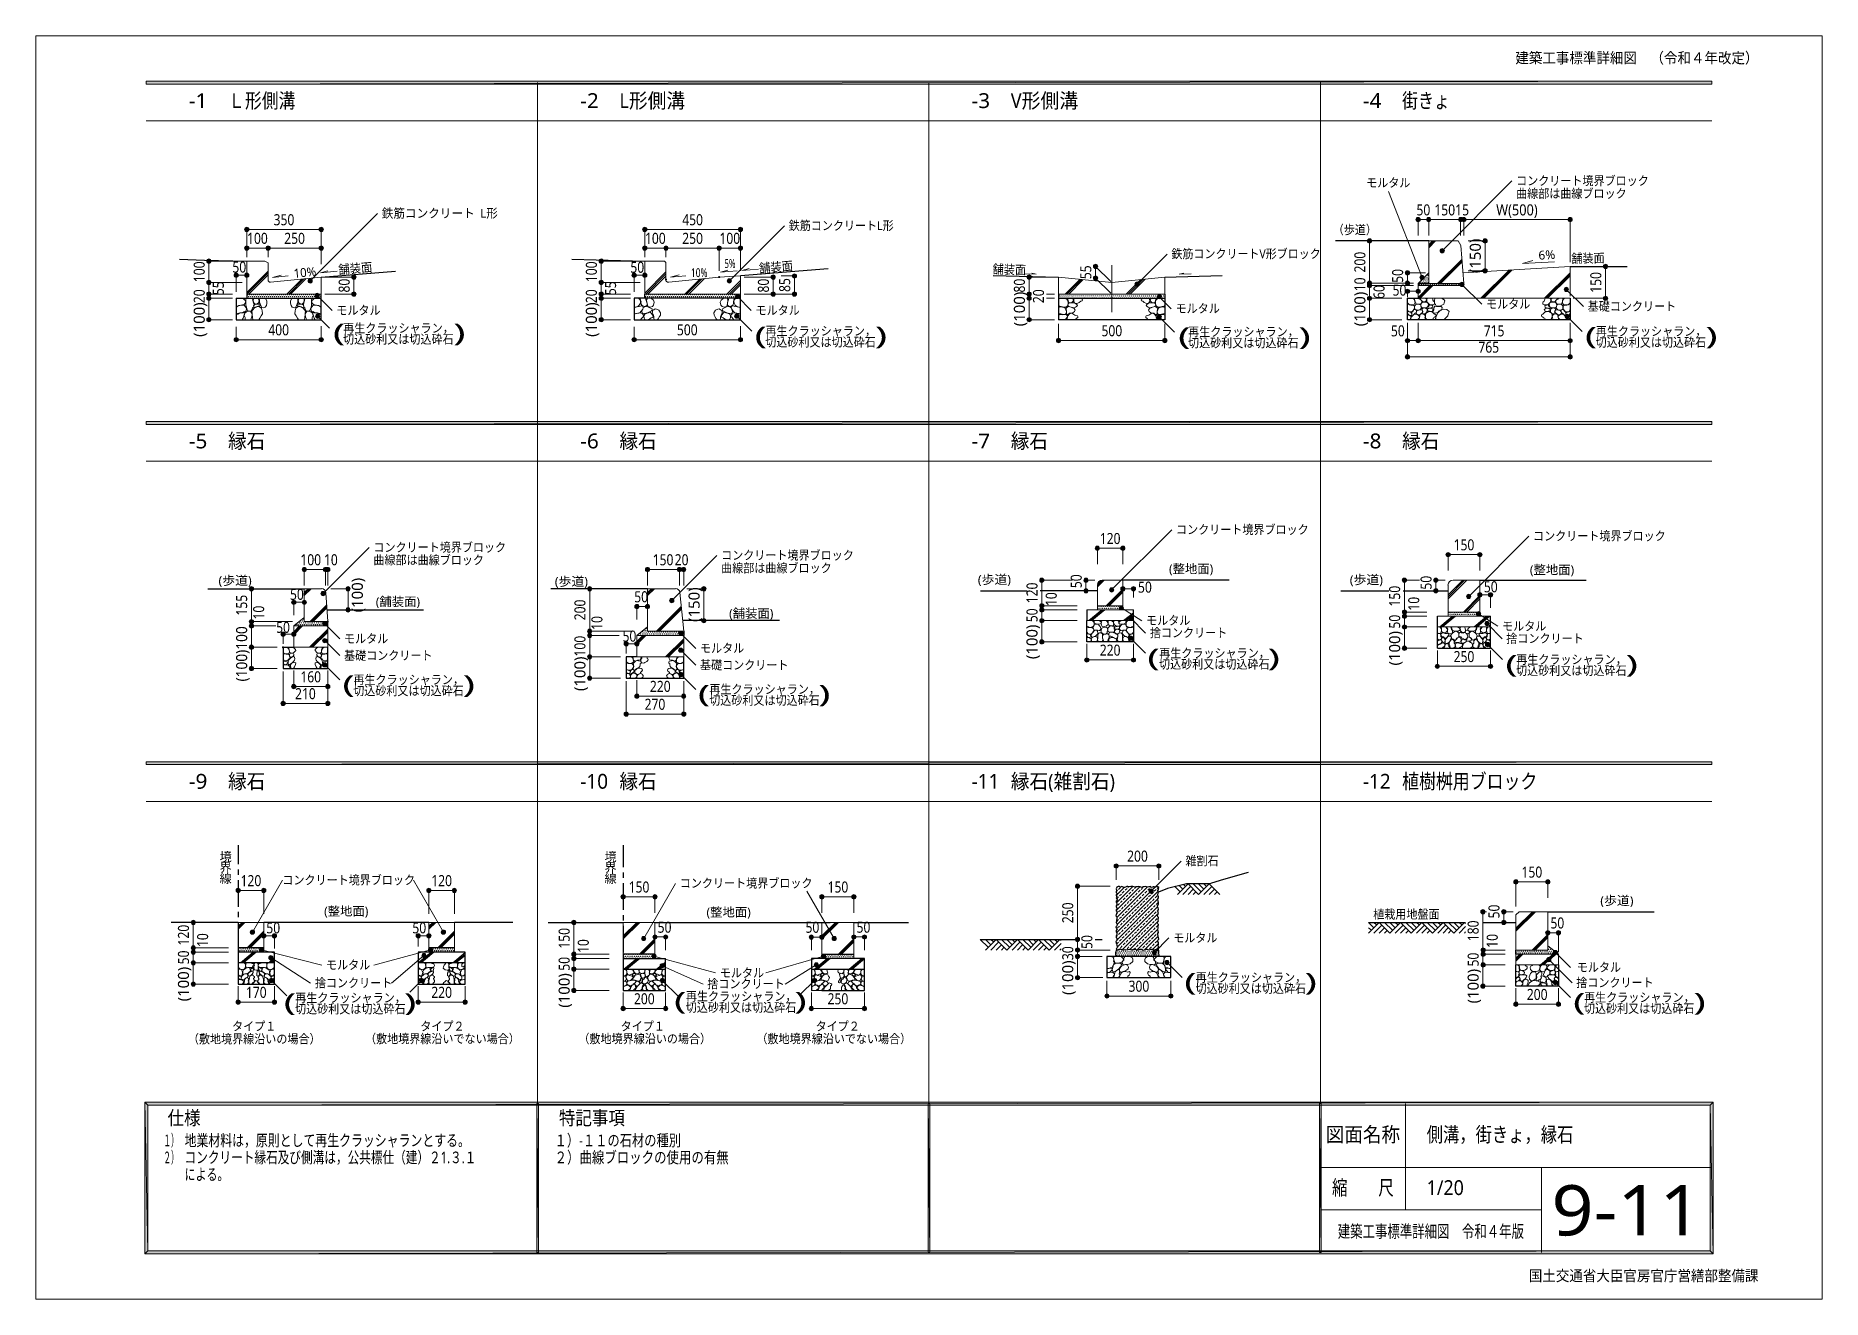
# Model space of a CAD drawing. Header units: millimetres. Extents: x 0 to 420, y 0 to 297.
import ezdxf
from ezdxf.enums import TextEntityAlignment as Align

# ---------------------------------------------------------------- set-up
doc = ezdxf.new("R2010")
doc.units = ezdxf.units.MM
doc.styles.add('kst32b', font='NotoSansJP-Variable.ttf')

msp = doc.modelspace()

# ---------------------------------------------------------------- texts
at = {"style": 'kst32b'}
for s, height, p, p2 in [('建築工事標準詳細図\u3000（令和４年改定）', 2.54, (348.01, 290.49), (405.16, 290.49)), ('-1', 3.491, (36.17, 279.97), (40.54, 279.97)), ('Ｌ形側溝', 3.491, (45.4, 279.97), (61.24, 279.97)), ('-2', 3.491, (128.19, 279.97), (132.55, 279.97)), ('L形側溝', 3.491, (137.41, 279.97), (152.86, 279.97)), ('-3', 3.491, (220.18, 279.97), (224.54, 279.97)), ('V形側溝', 3.491, (229.4, 279.97), (245.26, 279.97)), ('-4', 3.491, (312.17, 279.97), (316.53, 279.97)), ('街きょ', 3.491, (321.39, 279.97), (332.61, 279.97)), ('モルタル', 2.079, (312.95, 261.37), (323.34, 261.37)), ('曲線部は曲線ブロック', 2.079, (348.19, 258.83), (374.18, 258.83)), ('コンクリート境界ブロック', 2.0791, (348.19, 261.83), (379.38, 261.83)), ('鉄筋コンクリート  L形', 2.0791, (81.53, 254.19), (108.82, 254.19)), ('50', 2.599, (324.76, 254.74), (328.01, 254.74)), ('15015', 2.599, (328.95, 254.74), (337.13, 254.74)), ('W(500)', 2.599, (343.51, 254.74), (353.26, 254.74)), ('350', 2.599, (56.11, 252.43), (60.99, 252.43)), ('450', 2.599, (152.17, 252.43), (157.04, 252.43)), ('鉄筋コンクリートL形', 2.079, (177.19, 251.29), (201.88, 251.29)), ('（歩道）', 2.079, (305.08, 250.32), (315.47, 250.32)), ('100', 2.599, (49.87, 248.05), (54.74, 248.05)), ('250', 2.599, (58.61, 248.05), (63.48, 248.05)), ('100', 2.599, (143.4, 248.05), (148.28, 248.05)), ('250', 2.599, (152.17, 248.05), (157.04, 248.05)), ('100', 2.599, (160.91, 248.05), (165.78, 248.05)), ('(150)', 2.599, (339.89, 241.17), (339.89, 249.29)), ('100', 2.599, (39.92, 239.06), (39.92, 243.93)), ('50', 2.599, (46.42, 241.3), (49.67, 241.3)), ('舗装面', 2.079, (71.42, 240.92), (79.39, 241.57)), ('100', 2.599, (132.1, 239.06), (132.1, 243.93)), ('50', 2.599, (139.98, 241.26), (143.22, 241.26)), ('5%', 2.079, (162.09, 242.38), (164.69, 242.38)), ('舗装面', 2.079, (170.31, 241.24), (178.28, 241.89)), ('鉄筋コンクリートV形ブロック', 2.0791, (267.17, 244.67), (302.25, 244.67)), ('200', 2.599, (312.76, 241.32), (312.76, 246.19)), ('6%', 2.079, (353.48, 244.33), (357.44, 244.52)), ('舗装面', 2.079, (361.19, 243.56), (369.03, 243.71)), ('10%', 2.079, (60.92, 240.05), (66.2, 240.57)), ('80', 2.599, (74, 236.62), (74, 239.87)), ('10%', 2.079, (154.2, 240.24), (158.1, 240.24)), ('80', 2.599, (172.55, 236.62), (172.55, 239.87)), ('85', 2.599, (177.55, 236.75), (177.55, 240)), ('舗装面', 2.079, (225.11, 241.09), (232.98, 240.85)), ('80', 2.599, (232.73, 236.62), (232.73, 239.87)), ('55', 2.599, (248.33, 239.75), (248.33, 243)), ('10', 2.599, (312.76, 236.9), (312.76, 240.15)), ('50', 2.599, (321.63, 238.89), (321.63, 242.14)), ('150', 2.599, (368.22, 236.56), (368.22, 241.43)), ('20', 2.599, (39.92, 234.12), (39.92, 237.37)), ('55', 2.599, (44.41, 235.99), (44.41, 239.24)), ('20', 2.599, (132.1, 234.12), (132.1, 237.37)), ('55', 2.599, (136.61, 235.99), (136.61, 239.24)), ('(100)', 2.599, (232.73, 228.68), (232.73, 236.81)), ('20', 2.599, (237.21, 234.12), (237.21, 237.37)), ('(100)', 2.599, (312.76, 228.68), (312.76, 236.81)), ('60', 2.599, (317.27, 235.12), (317.27, 238.37)), ('50', 2.599, (319.15, 235.88), (322.4, 235.88)), ('(100)', 2.599, (39.92, 226.19), (39.92, 234.31)), ('モルタル', 2.079, (70.87, 231.39), (81.26, 231.39)), ('(100)', 2.599, (132.1, 226.19), (132.1, 234.31)), ('モルタル', 2.079, (169.4, 231.39), (179.79, 231.39)), ('モルタル', 2.079, (268.14, 231.82), (278.54, 231.82)), ('モルタル', 2.079, (341.12, 232.85), (351.52, 232.85)), ('基礎コンクリート', 2.079, (365.02, 232.33), (385.81, 232.33)), ('400', 2.599, (54.86, 226.55), (59.74, 226.55)), ('(          )', 4.1583, (70.04, 225.13), (101.23, 225.13)), ('切込砂利又は切込砕石', 2.079, (72.43, 224.6), (98.42, 224.6)), ('再生クラッシャラン，', 2.079, (72.47, 227.2), (98.46, 227.2)), ('500', 2.599, (150.92, 226.55), (155.79, 226.55)), ('(          )', 4.1583, (169.16, 224.45), (200.35, 224.45)), ('再生クラッシャラン，', 2.079, (171.73, 226.53), (197.71, 226.53)), ('500', 2.599, (250.72, 226.34), (255.59, 226.34)), ('(          )', 4.1583, (268.73, 224.26), (299.92, 224.26)), ('再生クラッシャラン，', 2.079, (271.1, 226.34), (297.09, 226.34)), ('50', 2.599, (318.77, 226.31), (322.02, 226.31)), ('715', 2.599, (340.57, 226.31), (345.44, 226.31)), ('(          )', 4.1583, (364.36, 224.39), (395.55, 224.39)), ('再生クラッシャラン，', 2.079, (366.92, 226.46), (392.91, 226.46)), ('切込砂利又は切込砕石', 2.079, (171.68, 223.92), (197.67, 223.92)), ('切込砂利又は切込砕石', 2.079, (271.06, 223.73), (297.05, 223.73)), ('765', 2.599, (339.32, 222.48), (344.2, 222.48)), ('切込砂利又は切込砕石', 2.079, (366.88, 223.86), (392.87, 223.86)), ('-5', 3.491, (36.17, 199.98), (40.54, 199.98)), ('縁石', 3.491, (45.4, 199.98), (54.13, 199.98)), ('-6', 3.491, (128.19, 199.98), (132.55, 199.98)), ('縁石', 3.491, (137.41, 199.98), (146.14, 199.98)), ('-7', 3.491, (220.18, 199.98), (224.54, 199.98)), ('縁石', 3.491, (229.4, 199.98), (238.13, 199.98)), ('-8', 3.491, (312.17, 199.98), (316.53, 199.98)), ('縁石', 3.491, (321.39, 199.98), (330.12, 199.98)), ('コンクリート境界ブロック', 2.0791, (268.25, 179.85), (299.43, 179.85)), ('コンクリート境界ブロック', 2.0791, (352.17, 178.35), (383.36, 178.35)), ('コンクリート境界ブロック', 2.0791, (79.57, 175.68), (110.75, 175.68)), ('120', 2.599, (250.32, 177.5), (255.19, 177.5)), ('150', 2.599, (333.5, 176.02), (338.37, 176.02)), ('100', 2.599, (62.4, 172.51), (67.27, 172.51)), ('10', 2.599, (67.95, 172.51), (71.19, 172.51)), ('曲線部は曲線ブロック', 2.079, (79.57, 172.7), (105.55, 172.7)), ('150', 2.599, (145.22, 172.51), (150.1, 172.51)), ('20', 2.599, (150.39, 172.51), (153.64, 172.51)), ('曲線部は曲線ブロック', 2.079, (161.31, 170.81), (187.3, 170.81)), ('コンクリート境界ブロック', 2.0791, (161.31, 173.82), (192.5, 173.82)), ('(整地面)', 2.079, (266.59, 170.62), (276.99, 170.62)), ('(整地面)', 2.079, (351.43, 170.41), (361.83, 170.41)), ('(歩道)', 2.079, (43.16, 167.89), (50.96, 167.89)), ('(100)', 2.599, (77.09, 161.44), (77.09, 169.56)), ('(歩道)', 2.079, (122.22, 167.66), (130.01, 167.66)), ('(歩道)', 2.079, (221.66, 168.11), (229.45, 168.11)), ('120', 2.599, (235.69, 163.58), (235.69, 168.45)), ('50', 2.599, (246.08, 167.13), (246.08, 170.38)), ('50', 2.599, (259.31, 166.07), (262.56, 166.07)), ('(歩道)', 2.079, (309.1, 168.06), (316.89, 168.06)), ('50', 2.599, (328.32, 166.79), (328.32, 170.04)), ('50', 2.599, (340.61, 166.16), (343.86, 166.16)), ('155', 2.599, (49.89, 160.7), (49.89, 165.57)), ('50', 2.599, (59.97, 164.38), (63.21, 164.38)), ('(舗装面)', 2.079, (80.14, 162.9), (90.53, 162.9)), ('200', 2.599, (129.41, 159.58), (129.41, 164.45)), ('50', 2.599, (140.89, 163.81), (144.13, 163.81)), ('(150)', 2.599, (156.25, 159.19), (156.25, 167.32)), ('10', 2.599, (240.2, 162.92), (240.2, 166.17)), ('150', 2.599, (320.93, 162.81), (320.93, 167.69)), ('10', 2.599, (325.42, 161.84), (325.42, 165.09)), ('10', 2.599, (53.89, 159.77), (53.89, 163.01)), ('10', 2.599, (133.41, 157.33), (133.41, 160.58)), ('(舗装面)', 2.079, (163.19, 160.15), (173.59, 160.15)), ('50', 2.599, (235.69, 159.13), (235.69, 162.38)), ('モルタル', 2.079, (261.22, 158.5), (271.61, 158.5)), ('50', 2.599, (320.93, 157.63), (320.93, 160.88)), ('(100)100', 2.599, (49.89, 145.2), (49.89, 158.18)), ('50', 2.599, (56.71, 156.63), (59.95, 156.63)), ('モルタル', 2.079, (72.67, 154.22), (83.06, 154.22)), ('100', 2.599, (129.41, 151.07), (129.41, 155.94)), ('50', 2.599, (138.13, 154.56), (141.38, 154.56)), ('(100)', 2.599, (235.69, 150.45), (235.69, 158.57)), ('捨コンクリート', 2.079, (262.09, 155.6), (280.28, 155.6)), ('(100)', 2.599, (320.93, 148.95), (320.93, 157.07)), ('モルタル', 2.079, (344.89, 157.16), (355.29, 157.16)), ('捨コンクリート', 2.079, (345.88, 154.26), (364.08, 154.26)), ('基礎コンクリート', 2.079, (72.67, 150.26), (93.46, 150.26)), ('モルタル', 2.079, (156.34, 151.98), (166.73, 151.98)), ('220', 2.599, (250.32, 151.26), (255.19, 151.26)), ('(          )', 4.1583, (261.49, 148.74), (292.68, 148.74)), ('再生クラッシャラン，', 2.079, (264.29, 150.81), (290.28, 150.81)), ('250', 2.599, (333.5, 149.75), (338.37, 149.75)), ('(          )', 4.1583, (345.65, 147.24), (376.84, 147.24)), ('再生クラッシャラン，', 2.079, (348.21, 149.31), (374.2, 149.31)), ('160', 2.599, (62.4, 144.99), (67.27, 144.99)), ('(100)', 2.599, (129.41, 142.94), (129.41, 151.06)), ('基礎コンクリート', 2.079, (156.34, 148.02), (177.13, 148.02)), ('切込砂利又は切込砕石', 2.079, (264.24, 148.21), (290.23, 148.21)), ('切込砂利又は切込砕石', 2.079, (348.17, 146.71), (374.16, 146.71)), ('210', 2.599, (61.15, 141.03), (66.02, 141.03)), ('(          )', 4.1583, (72.28, 142.49), (103.47, 142.49)), ('切込砂利又は切込砕石', 2.079, (74.82, 141.96), (100.81, 141.96)), ('再生クラッシャラン，', 2.079, (74.87, 144.57), (100.86, 144.57)), ('220', 2.599, (144.57, 142.75), (149.44, 142.75)), ('(          )', 4.1583, (155.83, 140.25), (187.02, 140.25)), ('再生クラッシャラン，', 2.079, (158.54, 142.32), (184.53, 142.32)), ('270', 2.599, (143.32, 138.54), (148.19, 138.54)), ('切込砂利又は切込砕石', 2.079, (158.5, 139.72), (184.49, 139.72)), ('-9', 3.491, (36.17, 119.99), (40.54, 119.99)), ('縁石', 3.491, (45.4, 119.99), (54.13, 119.99)), ('-10', 3.491, (128.19, 119.99), (134.73, 119.99)), ('縁石', 3.491, (137.41, 119.99), (146.14, 119.99)), ('-11', 3.491, (220.18, 119.99), (226.72, 119.99)), ('縁石(雑割石)', 3.491, (229.4, 119.99), (253.88, 119.99)), ('-12', 3.491, (312.17, 119.99), (318.71, 119.99)), ('植樹桝用ブロック', 3.491, (321.39, 119.99), (353.18, 119.99)), ('200', 2.599, (256.75, 102.85), (261.62, 102.85)), ('雑割石', 2.079, (270.47, 102), (278.26, 102)), ('150', 2.599, (349.46, 99.1), (354.33, 99.1)), ('120', 2.599, (48.34, 97.09), (53.22, 97.09)), ('コンクリート境界ブロック', 2.0791, (58.17, 97.49), (89.35, 97.49)), ('120', 2.599, (93.18, 97.09), (98.05, 97.09)), ('150', 2.599, (139.57, 95.59), (144.45, 95.59)), ('コンクリート境界ブロック', 2.0791, (151.6, 96.75), (182.78, 96.75)), ('150', 2.599, (186.33, 95.59), (191.2, 95.59)), ('(整地面)', 2.079, (67.99, 90.17), (78.38, 90.17)), ('250', 2.599, (244.09, 88.39), (244.09, 93.26)), ('50', 2.599, (344.28, 89.51), (344.28, 92.76)), ('(歩道)', 2.079, (367.98, 92.65), (375.78, 92.65)), ('50', 2.599, (54.4, 86), (57.65, 86)), ('50', 2.599, (88.73, 86), (91.98, 86)), ('50', 2.599, (146.39, 86.15), (149.64, 86.15)), ('(整地面)', 2.079, (157.88, 89.94), (168.28, 89.94)), ('50', 2.599, (181.14, 86.13), (184.39, 86.13)), ('50', 2.599, (193.15, 86.15), (196.39, 86.15)), ('植栽用地盤面', 2.079, (314.6, 89.45), (330.19, 89.45)), ('180', 2.599, (339.39, 84.16), (339.39, 89.03)), ('50', 2.599, (356.26, 87.14), (359.5, 87.14)), ('120', 2.599, (36.22, 83.14), (36.22, 88.02)), ('10', 2.599, (40.72, 82.78), (40.72, 86.03)), ('150', 2.599, (125.71, 82.4), (125.71, 87.27)), ('10', 2.599, (130.2, 81.39), (130.2, 84.63)), ('50', 2.599, (248.58, 82.34), (248.58, 85.59)), ('モルタル', 2.079, (267.59, 83.9), (277.98, 83.9)), ('10', 2.599, (343.87, 82.61), (343.87, 85.86)), ('50', 2.599, (36.22, 78.72), (36.22, 81.97)), ('モルタル', 2.079, (68.43, 77.53), (78.83, 77.53)), ('50', 2.599, (125.71, 77.22), (125.71, 80.46)), ('30', 2.599, (244.09, 79.71), (244.09, 82.96)), ('50', 2.599, (339.39, 78.21), (339.39, 81.46)), ('(100)', 2.599, (36.22, 70.02), (36.22, 78.14)), ('捨コンクリート', 2.079, (65.81, 73.3), (84, 73.3)), ('(100)', 2.599, (125.71, 68.52), (125.71, 76.64)), ('モルタル', 2.079, (161.01, 75.67), (171.41, 75.67)), ('(100)', 2.599, (244.09, 71.52), (244.09, 79.64)), ('(          )', 4.1583, (270.17, 72.52), (301.36, 72.52)), ('再生クラッシャラン，', 2.079, (272.86, 74.59), (298.85, 74.59)), ('(100)', 2.599, (339.39, 69.53), (339.39, 77.65)), ('捨コンクリート', 2.079, (362.33, 73.38), (380.52, 73.38)), ('モルタル', 2.079, (362.46, 76.98), (372.85, 76.98)), ('170', 2.599, (49.59, 70.84), (54.47, 70.84)), ('(          )', 4.1583, (58.48, 67.71), (89.67, 67.71)), ('再生クラッシャラン，', 2.079, (61.19, 69.79), (87.18, 69.79)), ('220', 2.599, (93.18, 70.84), (98.05, 70.84)), ('200', 2.599, (140.82, 69.32), (145.69, 69.32)), ('(          )', 4.1583, (150.24, 68.07), (181.43, 68.07)), ('再生クラッシャラン，', 2.079, (153.03, 70.15), (179.02, 70.15)), ('捨コンクリート', 2.079, (158.07, 73.09), (176.27, 73.09)), ('250', 2.599, (186.33, 69.32), (191.2, 69.32)), ('300', 2.599, (257.09, 72.28), (261.96, 72.28)), ('切込砂利又は切込砕石', 2.079, (272.82, 71.99), (298.81, 71.99)), ('200', 2.599, (350.71, 70.34), (355.58, 70.34)), ('(          )', 4.1583, (361.59, 67.82), (392.78, 67.82)), ('再生クラッシャラン，', 2.079, (364.17, 69.89), (390.16, 69.89)), ('切込砂利又は切込砕石', 2.079, (61.15, 67.18), (87.14, 67.18)), ('切込砂利又は切込砕石', 2.079, (152.99, 67.54), (178.98, 67.54)), ('切込砂利又は切込砕石', 2.079, (364.13, 67.29), (390.12, 67.29)), ('タイプ１', 2.079, (46.36, 63.12), (56.75, 63.12)), ('タイプ２', 2.079, (90.59, 63.12), (100.99, 63.12)), ('タイプ１', 2.079, (137.69, 63.12), (148.08, 63.12)), ('タイプ２', 2.079, (183.52, 63.12), (193.91, 63.12)), ('（敷地境界線沿いの場合）', 2.0791, (35.96, 60.13), (67.15, 60.13)), ('（敷地境界線沿いでない場合）', 2.0791, (77.6, 60.18), (113.98, 60.18)), ('（敷地境界線沿いの場合）', 2.0791, (127.76, 60.18), (158.95, 60.18)), ('（敷地境界線沿いでない場合）', 2.0791, (169.61, 60.18), (205.99, 60.18)), ('仕様', 3.273, (31.18, 40.98), (38.94, 40.98)), ('特記事項', 3.273, (123.17, 40.98), (138.69, 40.98)), ('１）', 2.728, (30.18, 35.98), (33.81, 35.98)), ('地業材料は，原則として再生クラッシャランとする。', 2.7278, (35.18, 35.98), (102.25, 35.98)), ('１）-１１の石材の種別', 2.7278, (122.17, 35.98), (151.88, 35.98)), ('図面名称', 3.491, (303.45, 36.98), (320.9, 36.98)), ('側溝，街きょ，縁石', 3.491, (327.17, 36.98), (361.64, 36.98)), ('２）', 2.728, (30.18, 31.98), (33.81, 31.98)), ('コンクリート縁石及び側溝は，公共標仕（建）２1.３.１', 2.7278, (35.18, 31.98), (103.76, 31.98)), ('２）曲線ブロックの使用の有無', 2.7278, (122.17, 31.98), (163.09, 31.98)), ('による。', 2.728, (35.18, 27.98), (45.5, 27.98)), ('縮\u3000\u3000尺', 3.491, (304.91, 24.49), (319.43, 24.49)), ('1/20', 3.491, (327.17, 24.49), (335.9, 24.49)), ('9-11', 11.831, (356.51, 14.99), (391.8, 14.99)), ('建築工事標準詳細図\u3000令和４年版', 2.919, (306.26, 14.5), (350.04, 14.5)), ('国土交通省大臣官房官庁営繕部整備課', 2.54, (351.18, 4.27), (405.16, 4.27))]:
    msp.add_text(s, height=height, dxfattribs=at).set_placement(p, p2, align=Align.FIT)
for s, p in [('境', (43.43, 102.95)), ('境', (133.9, 102.95)), ('界', (43.41, 100.46)), ('界', (133.9, 100.44)), ('線', (43.43, 97.83)), ('線', (133.9, 97.81))]:
    msp.add_text(s, height=2.08, dxfattribs=at).set_placement(p)

# ---------------------------------------------------------------- hatches: boundary and pattern name
h = msp.add_hatch(color=7)
h.paths.add_polyline_path([(394.17, 285.62), (394.17, 286.32), (26.18, 285.62), (394.17, 285.62)])
h.paths.add_polyline_path([(394.17, 286.32), (26.18, 285.62), (26.18, 286.32), (394.17, 286.32)])
h = msp.add_hatch(color=7)
h.paths.add_polyline_path([(324.68, 253.94), (324.63, 253.75), (325.14, 253.75), (324.68, 253.94)])
h.paths.add_polyline_path([(324.63, 253.75), (325.14, 253.75), (324.68, 253.56), (324.63, 253.75)])
h.paths.add_polyline_path([(325.14, 253.75), (324.68, 253.56), (324.78, 253.39), (325.14, 253.75)])
h = msp.add_hatch(color=7)
h.paths.add_polyline_path([(325.14, 254.25), (324.95, 254.21), (325.14, 253.75), (325.14, 254.25)])
h.paths.add_polyline_path([(324.95, 254.21), (325.14, 253.75), (324.78, 254.11), (324.95, 254.21)])
h.paths.add_polyline_path([(325.14, 253.75), (324.78, 254.11), (324.68, 253.94), (325.14, 253.75)])
h = msp.add_hatch(color=7)
h.paths.add_polyline_path([(324.78, 253.39), (324.95, 253.28), (325.14, 253.75), (324.78, 253.39)])
h.paths.add_polyline_path([(324.95, 253.28), (325.14, 253.75), (325.14, 253.24), (324.95, 253.28)])
h.paths.add_polyline_path([(325.14, 253.75), (325.14, 253.24), (325.33, 253.28), (325.14, 253.75)])
for points in [[(325.33, 254.21), (325.14, 254.25), (325.14, 253.75), (325.33, 254.21)], [(327.83, 254.21), (327.64, 254.25), (327.64, 253.75), (327.83, 254.21)], [(335.32, 254.21), (335.13, 254.25), (335.13, 253.75), (335.32, 254.21)], [(336.08, 254.21), (335.89, 254.25), (335.89, 253.75), (336.08, 254.21)], [(361.08, 254.21), (360.89, 254.25), (360.89, 253.75), (361.08, 254.21)], [(50, 251.9), (49.81, 251.95), (49.81, 251.44), (50, 251.9)], [(67.5, 251.9), (67.29, 251.95), (67.29, 251.44), (67.5, 251.9)], [(143.53, 251.9), (143.34, 251.95), (143.34, 251.44), (143.53, 251.9)], [(166.03, 251.9), (165.84, 251.95), (165.84, 251.44), (166.03, 251.9)], [(313.56, 248.28), (313.75, 248.24), (313.75, 248.73), (313.56, 248.28)], [(313.94, 249.2), (313.75, 249.24), (313.75, 248.73), (313.94, 249.2)], [(341.08, 249.2), (340.89, 249.24), (340.89, 248.73), (341.08, 249.2)], [(41.11, 244.45), (40.92, 244.5), (40.92, 243.99), (41.11, 244.45)], [(50, 247.5), (49.81, 247.54), (49.81, 247.06), (50, 247.5)], [(54.99, 247.5), (54.8, 247.54), (54.8, 247.06), (54.99, 247.5)], [(67.5, 247.5), (67.29, 247.54), (67.29, 247.06), (67.5, 247.5)], [(133.31, 244.45), (133.12, 244.5), (133.12, 243.99), (133.31, 244.45)], [(143.53, 247.5), (143.34, 247.54), (143.34, 247.06), (143.53, 247.5)], [(148.53, 247.5), (148.34, 247.54), (148.34, 247.06), (148.53, 247.5)], [(161.04, 247.5), (160.85, 247.54), (160.85, 247.06), (161.04, 247.5)], [(166.03, 247.5), (165.84, 247.54), (165.84, 247.06), (166.03, 247.5)], [(330.35, 246.25), (330.45, 246.08), (330.81, 246.44), (330.35, 246.25)], [(41.11, 239.46), (40.92, 239.48), (40.92, 238.99), (41.11, 239.46)], [(46.84, 240.88), (46.8, 240.69), (47.31, 240.69), (46.84, 240.88)], [(49.34, 240.88), (49.3, 240.69), (49.81, 240.69), (49.34, 240.88)], [(75.18, 240.71), (74.99, 240.75), (74.99, 240.24), (75.18, 240.71)], [(133.31, 239.46), (133.12, 239.48), (133.12, 238.99), (133.31, 239.46)], [(140.38, 240.88), (140.33, 240.69), (140.84, 240.69), (140.38, 240.88)], [(142.88, 240.88), (142.85, 240.69), (143.34, 240.69), (142.88, 240.88)], [(148.34, 239.8), (148.27, 239.78), (148.23, 239.73), (148.21, 239.67), (148.23, 239.61), (148.27, 239.56), (148.34, 239.54), (148.4, 239.56), (148.44, 239.61), (148.46, 239.67), (148.44, 239.73), (148.4, 239.78), (148.34, 239.8)], [(160.85, 240.37), (160.78, 240.35), (160.74, 240.31), (160.72, 240.24), (160.74, 240.18), (160.78, 240.14), (160.85, 240.11), (160.91, 240.14), (160.95, 240.18), (160.97, 240.24), (160.95, 240.31), (160.91, 240.35), (160.85, 240.37)], [(173.74, 240.71), (173.55, 240.75), (173.55, 240.24), (173.74, 240.71)], [(178.73, 240.96), (178.54, 240.98), (178.54, 240.5), (178.73, 240.96)], [(233.91, 240.71), (233.72, 240.75), (233.72, 240.24), (233.91, 240.71)], [(249.15, 239.54), (249.34, 239.5), (249.34, 240.01), (249.15, 239.54)], [(249.53, 243.23), (249.34, 243.25), (249.34, 242.76), (249.53, 243.23)], [(322.81, 241.7), (322.62, 241.74), (322.62, 241.24), (322.81, 241.7)], [(325.61, 239.97), (325.71, 239.8), (326.05, 240.16), (325.61, 239.97)], [(325.95, 239.39), (325.92, 239.37), (325.9, 239.35), (325.92, 239.33), (325.95, 239.31), (325.97, 239.33), (325.99, 239.35), (325.97, 239.37), (325.95, 239.39)], [(326.37, 239.39), (326.35, 239.37), (326.33, 239.35), (326.35, 239.33), (326.37, 239.31), (326.39, 239.33), (326.41, 239.35), (326.39, 239.37), (326.37, 239.39)], [(326.6, 239.84), (326.58, 239.82), (326.56, 239.8), (326.58, 239.78), (326.6, 239.75), (326.62, 239.78), (326.64, 239.8), (326.62, 239.82), (326.6, 239.84)], [(326.81, 240.26), (326.79, 240.24), (326.77, 240.22), (326.79, 240.2), (326.81, 240.18), (326.83, 240.2), (326.86, 240.22), (326.83, 240.24), (326.81, 240.26)], [(326.81, 239.39), (326.79, 239.37), (326.77, 239.35), (326.79, 239.33), (326.81, 239.31), (326.83, 239.33), (326.86, 239.35), (326.83, 239.37), (326.81, 239.39)], [(327.02, 239.84), (327, 239.82), (326.98, 239.8), (327, 239.78), (327.02, 239.75), (327.05, 239.78), (327.07, 239.8), (327.05, 239.82), (327.02, 239.84)], [(327.26, 240.26), (327.24, 240.24), (327.22, 240.22), (327.24, 240.2), (327.26, 240.18), (327.28, 240.2), (327.3, 240.22), (327.28, 240.24), (327.26, 240.26)], [(327.26, 239.39), (327.24, 239.37), (327.22, 239.35), (327.24, 239.33), (327.26, 239.31), (327.28, 239.33), (327.3, 239.35), (327.28, 239.37), (327.26, 239.39)], [(327.47, 240.71), (327.45, 240.69), (327.43, 240.67), (327.45, 240.64), (327.47, 240.62), (327.49, 240.64), (327.51, 240.67), (327.49, 240.69), (327.47, 240.71)], [(327.47, 239.84), (327.45, 239.82), (327.43, 239.8), (327.45, 239.78), (327.47, 239.75), (327.49, 239.78), (327.51, 239.8), (327.49, 239.82), (327.47, 239.84)], [(340.7, 241.28), (340.89, 241.24), (340.89, 241.74), (340.7, 241.28)], [(369.4, 243.2), (369.21, 243.25), (369.21, 242.74), (369.4, 243.2)], [(41.11, 236.71), (40.92, 236.75), (40.92, 236.24), (41.11, 236.71)], [(41.11, 235.71), (40.92, 235.73), (40.92, 235.25), (41.11, 235.71)], [(50.02, 236.16), (50, 236.14), (49.97, 236.11), (50, 236.09), (50.02, 236.07), (50.04, 236.09), (50.06, 236.11), (50.04, 236.14), (50.02, 236.16)], [(50.25, 235.69), (50.23, 235.67), (50.21, 235.65), (50.23, 235.63), (50.25, 235.61), (50.27, 235.63), (50.29, 235.65), (50.27, 235.67), (50.25, 235.69)], [(50.48, 236.16), (50.46, 236.14), (50.44, 236.11), (50.46, 236.09), (50.48, 236.07), (50.5, 236.09), (50.52, 236.11), (50.5, 236.14), (50.48, 236.16)], [(50.74, 235.69), (50.72, 235.67), (50.69, 235.65), (50.72, 235.63), (50.74, 235.61), (50.76, 235.63), (50.78, 235.65), (50.76, 235.67), (50.74, 235.69)], [(50.97, 236.16), (50.95, 236.14), (50.93, 236.11), (50.95, 236.09), (50.97, 236.07), (50.99, 236.09), (51.01, 236.11), (50.99, 236.14), (50.97, 236.16)], [(51.2, 235.69), (51.18, 235.67), (51.16, 235.65), (51.18, 235.63), (51.2, 235.61), (51.22, 235.63), (51.24, 235.65), (51.22, 235.67), (51.2, 235.69)], [(51.44, 236.16), (51.41, 236.14), (51.39, 236.11), (51.41, 236.09), (51.44, 236.07), (51.46, 236.09), (51.48, 236.11), (51.46, 236.14), (51.44, 236.16)], [(51.67, 235.69), (51.65, 235.67), (51.63, 235.65), (51.65, 235.63), (51.67, 235.61), (51.69, 235.63), (51.71, 235.65), (51.69, 235.67), (51.67, 235.69)], [(51.9, 236.16), (51.88, 236.14), (51.86, 236.11), (51.88, 236.09), (51.9, 236.07), (51.92, 236.09), (51.94, 236.11), (51.92, 236.14), (51.9, 236.16)], [(52.13, 235.69), (52.11, 235.67), (52.09, 235.65), (52.11, 235.63), (52.13, 235.61), (52.15, 235.63), (52.18, 235.65), (52.15, 235.67), (52.13, 235.69)], [(52.37, 236.16), (52.35, 236.14), (52.32, 236.11), (52.35, 236.09), (52.37, 236.07), (52.39, 236.09), (52.41, 236.11), (52.39, 236.14), (52.37, 236.16)], [(52.6, 235.69), (52.58, 235.67), (52.56, 235.65), (52.58, 235.63), (52.6, 235.61), (52.62, 235.63), (52.64, 235.65), (52.62, 235.67), (52.6, 235.69)], [(52.83, 236.16), (52.81, 236.14), (52.79, 236.11), (52.81, 236.09), (52.83, 236.07), (52.85, 236.09), (52.87, 236.11), (52.85, 236.14), (52.83, 236.16)], [(53.06, 235.69), (53.04, 235.67), (53.02, 235.65), (53.04, 235.63), (53.06, 235.61), (53.09, 235.63), (53.11, 235.65), (53.09, 235.67), (53.06, 235.69)], [(53.3, 236.16), (53.28, 236.14), (53.26, 236.11), (53.28, 236.09), (53.3, 236.07), (53.32, 236.09), (53.34, 236.11), (53.32, 236.14), (53.3, 236.16)], [(53.53, 235.69), (53.51, 235.67), (53.49, 235.65), (53.51, 235.63), (53.53, 235.61), (53.55, 235.63), (53.57, 235.65), (53.55, 235.67), (53.53, 235.69)], [(53.78, 236.16), (53.76, 236.14), (53.74, 236.11), (53.76, 236.09), (53.78, 236.07), (53.81, 236.09), (53.83, 236.11), (53.81, 236.14), (53.78, 236.16)], [(54.02, 235.69), (54, 235.67), (53.97, 235.65), (54, 235.63), (54.02, 235.61), (54.04, 235.63), (54.06, 235.65), (54.04, 235.67), (54.02, 235.69)], [(54.25, 236.16), (54.23, 236.14), (54.21, 236.11), (54.23, 236.09), (54.25, 236.07), (54.27, 236.09), (54.29, 236.11), (54.27, 236.14), (54.25, 236.16)], [(54.48, 235.69), (54.46, 235.67), (54.44, 235.65), (54.46, 235.63), (54.48, 235.61), (54.5, 235.63), (54.53, 235.65), (54.5, 235.67), (54.48, 235.69)], [(54.72, 236.16), (54.69, 236.14), (54.67, 236.11), (54.69, 236.09), (54.72, 236.07), (54.74, 236.09), (54.76, 236.11), (54.74, 236.14), (54.72, 236.16)], [(54.95, 235.69), (54.93, 235.67), (54.91, 235.65), (54.93, 235.63), (54.95, 235.61), (54.97, 235.63), (54.99, 235.65), (54.97, 235.67), (54.95, 235.69)], [(55.18, 236.16), (55.16, 236.14), (55.14, 236.11), (55.16, 236.09), (55.18, 236.07), (55.2, 236.09), (55.22, 236.11), (55.2, 236.14), (55.18, 236.16)], [(55.41, 235.69), (55.39, 235.67), (55.37, 235.65), (55.39, 235.63), (55.41, 235.61), (55.44, 235.63), (55.46, 235.65), (55.44, 235.67), (55.41, 235.69)], [(55.65, 236.16), (55.63, 236.14), (55.6, 236.11), (55.63, 236.09), (55.65, 236.07), (55.67, 236.09), (55.69, 236.11), (55.67, 236.14), (55.65, 236.16)], [(55.88, 235.69), (55.86, 235.67), (55.84, 235.65), (55.86, 235.63), (55.88, 235.61), (55.9, 235.63), (55.92, 235.65), (55.9, 235.67), (55.88, 235.69)], [(56.11, 236.16), (56.09, 236.14), (56.07, 236.11), (56.09, 236.09), (56.11, 236.07), (56.13, 236.09), (56.16, 236.11), (56.13, 236.14), (56.11, 236.16)], [(56.35, 235.69), (56.32, 235.67), (56.3, 235.65), (56.32, 235.63), (56.35, 235.61), (56.37, 235.63), (56.39, 235.65), (56.37, 235.67), (56.35, 235.69)], [(56.58, 236.16), (56.56, 236.14), (56.54, 236.11), (56.56, 236.09), (56.58, 236.07), (56.6, 236.09), (56.62, 236.11), (56.6, 236.14), (56.58, 236.16)], [(56.81, 235.69), (56.79, 235.67), (56.77, 235.65), (56.79, 235.63), (56.81, 235.61), (56.83, 235.63), (56.85, 235.65), (56.83, 235.67), (56.81, 235.69)], [(57.07, 236.16), (57.04, 236.14), (57.02, 236.11), (57.04, 236.09), (57.07, 236.07), (57.09, 236.09), (57.11, 236.11), (57.09, 236.14), (57.07, 236.16)], [(57.3, 235.69), (57.28, 235.67), (57.26, 235.65), (57.28, 235.63), (57.3, 235.61), (57.32, 235.63), (57.34, 235.65), (57.32, 235.67), (57.3, 235.69)], [(57.53, 236.16), (57.51, 236.14), (57.49, 236.11), (57.51, 236.09), (57.53, 236.07), (57.55, 236.09), (57.57, 236.11), (57.55, 236.14), (57.53, 236.16)], [(57.76, 235.69), (57.74, 235.67), (57.72, 235.65), (57.74, 235.63), (57.76, 235.61), (57.79, 235.63), (57.81, 235.65), (57.79, 235.67), (57.76, 235.69)], [(58, 236.16), (57.98, 236.14), (57.95, 236.11), (57.98, 236.09), (58, 236.07), (58.02, 236.09), (58.04, 236.11), (58.02, 236.14), (58, 236.16)], [(58.23, 235.69), (58.21, 235.67), (58.19, 235.65), (58.21, 235.63), (58.23, 235.61), (58.25, 235.63), (58.27, 235.65), (58.25, 235.67), (58.23, 235.69)], [(58.46, 236.16), (58.44, 236.14), (58.42, 236.11), (58.44, 236.09), (58.46, 236.07), (58.48, 236.09), (58.5, 236.11), (58.48, 236.14), (58.46, 236.16)], [(58.7, 235.69), (58.67, 235.67), (58.65, 235.65), (58.67, 235.63), (58.7, 235.61), (58.72, 235.63), (58.74, 235.65), (58.72, 235.67), (58.7, 235.69)], [(58.93, 236.16), (58.91, 236.14), (58.89, 236.11), (58.91, 236.09), (58.93, 236.07), (58.95, 236.09), (58.97, 236.11), (58.95, 236.14), (58.93, 236.16)], [(59.16, 235.69), (59.14, 235.67), (59.12, 235.65), (59.14, 235.63), (59.16, 235.61), (59.18, 235.63), (59.2, 235.65), (59.18, 235.67), (59.16, 235.69)], [(59.39, 236.16), (59.37, 236.14), (59.35, 236.11), (59.37, 236.09), (59.39, 236.07), (59.41, 236.09), (59.44, 236.11), (59.41, 236.14), (59.39, 236.16)], [(59.63, 235.69), (59.61, 235.67), (59.58, 235.65), (59.61, 235.63), (59.63, 235.61), (59.65, 235.63), (59.67, 235.65), (59.65, 235.67), (59.63, 235.69)], [(59.86, 236.16), (59.84, 236.14), (59.82, 236.11), (59.84, 236.09), (59.86, 236.07), (59.88, 236.09), (59.9, 236.11), (59.88, 236.14), (59.86, 236.16)], [(60.09, 235.69), (60.07, 235.67), (60.05, 235.65), (60.07, 235.63), (60.09, 235.61), (60.11, 235.63), (60.13, 235.65), (60.11, 235.67), (60.09, 235.69)], [(60.35, 236.16), (60.32, 236.14), (60.3, 236.11), (60.32, 236.09), (60.35, 236.07), (60.37, 236.09), (60.39, 236.11), (60.37, 236.14), (60.35, 236.16)], [(60.58, 235.69), (60.56, 235.67), (60.54, 235.65), (60.56, 235.63), (60.58, 235.61), (60.6, 235.63), (60.62, 235.65), (60.6, 235.67), (60.58, 235.69)], [(60.81, 236.16), (60.79, 236.14), (60.77, 236.11), (60.79, 236.09), (60.81, 236.07), (60.83, 236.09), (60.85, 236.11), (60.83, 236.14), (60.81, 236.16)], [(61.04, 235.69), (61.02, 235.67), (61, 235.65), (61.02, 235.63), (61.04, 235.61), (61.07, 235.63), (61.09, 235.65), (61.07, 235.67), (61.04, 235.69)], [(61.28, 236.16), (61.26, 236.14), (61.24, 236.11), (61.26, 236.09), (61.28, 236.07), (61.3, 236.09), (61.32, 236.11), (61.3, 236.14), (61.28, 236.16)], [(61.51, 235.69), (61.49, 235.67), (61.47, 235.65), (61.49, 235.63), (61.51, 235.61), (61.53, 235.63), (61.55, 235.65), (61.53, 235.67), (61.51, 235.69)], [(61.74, 236.16), (61.72, 236.14), (61.7, 236.11), (61.72, 236.09), (61.74, 236.07), (61.76, 236.09), (61.79, 236.11), (61.76, 236.14), (61.74, 236.16)], [(61.98, 235.69), (61.95, 235.67), (61.93, 235.65), (61.95, 235.63), (61.98, 235.61), (62, 235.63), (62.02, 235.65), (62, 235.67), (61.98, 235.69)], [(62.21, 236.16), (62.19, 236.14), (62.17, 236.11), (62.19, 236.09), (62.21, 236.07), (62.23, 236.09), (62.25, 236.11), (62.23, 236.14), (62.21, 236.16)], [(62.44, 235.69), (62.42, 235.67), (62.4, 235.65), (62.42, 235.63), (62.44, 235.61), (62.46, 235.63), (62.48, 235.65), (62.46, 235.67), (62.44, 235.69)], [(62.67, 236.16), (62.65, 236.14), (62.63, 236.11), (62.65, 236.09), (62.67, 236.07), (62.7, 236.09), (62.72, 236.11), (62.7, 236.14), (62.67, 236.16)], [(62.91, 235.69), (62.89, 235.67), (62.87, 235.65), (62.89, 235.63), (62.91, 235.61), (62.93, 235.63), (62.95, 235.65), (62.93, 235.67), (62.91, 235.69)], [(63.14, 236.16), (63.12, 236.14), (63.1, 236.11), (63.12, 236.09), (63.14, 236.07), (63.16, 236.09), (63.18, 236.11), (63.16, 236.14), (63.14, 236.16)], [(63.37, 235.69), (63.35, 235.67), (63.33, 235.65), (63.35, 235.63), (63.37, 235.61), (63.39, 235.63), (63.42, 235.65), (63.39, 235.67), (63.37, 235.69)], [(63.63, 236.16), (63.61, 236.14), (63.58, 236.11), (63.61, 236.09), (63.63, 236.07), (63.65, 236.09), (63.67, 236.11), (63.65, 236.14), (63.63, 236.16)], [(63.86, 235.69), (63.84, 235.67), (63.82, 235.65), (63.84, 235.63), (63.86, 235.61), (63.88, 235.63), (63.9, 235.65), (63.88, 235.67), (63.86, 235.69)], [(64.09, 236.16), (64.07, 236.14), (64.05, 236.11), (64.07, 236.09), (64.09, 236.07), (64.11, 236.09), (64.14, 236.11), (64.11, 236.14), (64.09, 236.16)], [(64.24, 239.14), (64.35, 238.99), (64.71, 239.33), (64.24, 239.14)], [(64.33, 235.69), (64.3, 235.67), (64.28, 235.65), (64.3, 235.63), (64.33, 235.61), (64.35, 235.63), (64.37, 235.65), (64.35, 235.67), (64.33, 235.69)], [(64.56, 236.16), (64.54, 236.14), (64.52, 236.11), (64.54, 236.09), (64.56, 236.07), (64.58, 236.09), (64.6, 236.11), (64.58, 236.14), (64.56, 236.16)], [(64.79, 235.69), (64.77, 235.67), (64.75, 235.65), (64.77, 235.63), (64.79, 235.61), (64.81, 235.63), (64.83, 235.65), (64.81, 235.67), (64.79, 235.69)], [(65.02, 236.16), (65, 236.14), (64.98, 236.11), (65, 236.09), (65.02, 236.07), (65.05, 236.09), (65.07, 236.11), (65.05, 236.14), (65.02, 236.16)], [(65.26, 235.69), (65.24, 235.67), (65.21, 235.65), (65.24, 235.63), (65.26, 235.61), (65.28, 235.63), (65.3, 235.65), (65.28, 235.67), (65.26, 235.69)], [(65.49, 236.16), (65.47, 236.14), (65.45, 236.11), (65.47, 236.09), (65.49, 236.07), (65.51, 236.09), (65.53, 236.11), (65.51, 236.14), (65.49, 236.16)], [(65.72, 235.69), (65.7, 235.67), (65.68, 235.65), (65.7, 235.63), (65.72, 235.61), (65.74, 235.63), (65.76, 235.65), (65.74, 235.67), (65.72, 235.69)], [(65.96, 236.16), (65.93, 236.14), (65.91, 236.11), (65.93, 236.09), (65.96, 236.07), (65.98, 236.09), (66, 236.11), (65.98, 236.14), (65.96, 236.16)], [(66.12, 236.39), (65.98, 236.28), (66.32, 235.92), (66.12, 236.39)], [(66.19, 235.69), (66.17, 235.67), (66.15, 235.65), (66.17, 235.63), (66.19, 235.61), (66.21, 235.63), (66.23, 235.65), (66.21, 235.67), (66.19, 235.69)], [(66.42, 236.16), (66.4, 236.14), (66.38, 236.11), (66.4, 236.09), (66.42, 236.07), (66.44, 236.09), (66.46, 236.11), (66.44, 236.14), (66.42, 236.16)], [(66.65, 235.69), (66.63, 235.67), (66.61, 235.65), (66.63, 235.63), (66.65, 235.61), (66.67, 235.63), (66.7, 235.65), (66.67, 235.67), (66.65, 235.69)], [(66.91, 236.16), (66.89, 236.14), (66.87, 236.11), (66.89, 236.09), (66.91, 236.07), (66.93, 236.09), (66.95, 236.11), (66.93, 236.14), (66.91, 236.16)], [(67.14, 235.69), (67.12, 235.67), (67.1, 235.65), (67.12, 235.63), (67.14, 235.61), (67.16, 235.63), (67.18, 235.65), (67.16, 235.67), (67.14, 235.69)], [(74.8, 235.78), (74.99, 235.73), (74.99, 236.24), (74.8, 235.78)], [(132.93, 238.53), (133.12, 238.48), (133.12, 238.99), (132.93, 238.53)], [(132.93, 235.78), (133.12, 235.73), (133.12, 236.24), (132.93, 235.78)], [(132.93, 234.78), (133.12, 234.74), (133.12, 235.25), (132.93, 234.78)], [(133.31, 236.71), (133.12, 236.75), (133.12, 236.24), (133.31, 236.71)], [(133.31, 235.71), (133.12, 235.73), (133.12, 235.25), (133.31, 235.71)], [(143.36, 236.16), (143.34, 236.14), (143.32, 236.11), (143.34, 236.09), (143.36, 236.07), (143.38, 236.09), (143.4, 236.11), (143.38, 236.14), (143.36, 236.16)], [(143.59, 235.67), (143.57, 235.65), (143.55, 235.63), (143.57, 235.61), (143.59, 235.58), (143.62, 235.61), (143.64, 235.63), (143.62, 235.65), (143.59, 235.67)], [(143.83, 236.16), (143.81, 236.14), (143.79, 236.11), (143.81, 236.09), (143.83, 236.07), (143.85, 236.09), (143.87, 236.11), (143.85, 236.14), (143.83, 236.16)], [(144.06, 235.67), (144.04, 235.65), (144.02, 235.63), (144.04, 235.61), (144.06, 235.58), (144.08, 235.61), (144.1, 235.63), (144.08, 235.65), (144.06, 235.67)], [(144.29, 236.16), (144.27, 236.14), (144.25, 236.11), (144.27, 236.09), (144.29, 236.07), (144.31, 236.09), (144.34, 236.11), (144.31, 236.14), (144.29, 236.16)], [(144.53, 235.67), (144.5, 235.65), (144.48, 235.63), (144.5, 235.61), (144.53, 235.58), (144.55, 235.61), (144.57, 235.63), (144.55, 235.65), (144.53, 235.67)], [(144.78, 236.16), (144.76, 236.14), (144.74, 236.11), (144.76, 236.09), (144.78, 236.07), (144.8, 236.09), (144.82, 236.11), (144.8, 236.14), (144.78, 236.16)], [(145.01, 235.67), (144.99, 235.65), (144.97, 235.63), (144.99, 235.61), (145.01, 235.58), (145.03, 235.61), (145.06, 235.63), (145.03, 235.65), (145.01, 235.67)], [(145.25, 236.16), (145.22, 236.14), (145.2, 236.11), (145.22, 236.09), (145.25, 236.07), (145.27, 236.09), (145.29, 236.11), (145.27, 236.14), (145.25, 236.16)], [(145.48, 235.67), (145.46, 235.65), (145.44, 235.63), (145.46, 235.61), (145.48, 235.58), (145.5, 235.61), (145.52, 235.63), (145.5, 235.65), (145.48, 235.67)], [(145.71, 236.16), (145.69, 236.14), (145.67, 236.11), (145.69, 236.09), (145.71, 236.07), (145.73, 236.09), (145.75, 236.11), (145.73, 236.14), (145.71, 236.16)], [(145.94, 235.67), (145.92, 235.65), (145.9, 235.63), (145.92, 235.61), (145.94, 235.58), (145.97, 235.61), (145.99, 235.63), (145.97, 235.65), (145.94, 235.67)], [(146.18, 236.16), (146.16, 236.14), (146.13, 236.11), (146.16, 236.09), (146.18, 236.07), (146.2, 236.09), (146.22, 236.11), (146.2, 236.14), (146.18, 236.16)], [(146.41, 235.67), (146.39, 235.65), (146.37, 235.63), (146.39, 235.61), (146.41, 235.58), (146.43, 235.61), (146.45, 235.63), (146.43, 235.65), (146.41, 235.67)], [(146.64, 236.16), (146.62, 236.14), (146.6, 236.11), (146.62, 236.09), (146.64, 236.07), (146.66, 236.09), (146.68, 236.11), (146.66, 236.14), (146.64, 236.16)], [(146.88, 235.67), (146.85, 235.65), (146.83, 235.63), (146.85, 235.61), (146.88, 235.58), (146.9, 235.61), (146.92, 235.63), (146.9, 235.65), (146.88, 235.67)], [(147.11, 236.16), (147.09, 236.14), (147.07, 236.11), (147.09, 236.09), (147.11, 236.07), (147.13, 236.09), (147.15, 236.11), (147.13, 236.14), (147.11, 236.16)], [(147.34, 235.67), (147.32, 235.65), (147.3, 235.63), (147.32, 235.61), (147.34, 235.58), (147.36, 235.61), (147.38, 235.63), (147.36, 235.65), (147.34, 235.67)], [(147.57, 236.16), (147.55, 236.14), (147.53, 236.11), (147.55, 236.09), (147.57, 236.07), (147.6, 236.09), (147.62, 236.11), (147.6, 236.14), (147.57, 236.16)], [(147.81, 235.67), (147.79, 235.65), (147.76, 235.63), (147.79, 235.61), (147.81, 235.58), (147.83, 235.61), (147.85, 235.63), (147.83, 235.65), (147.81, 235.67)], [(148.06, 236.16), (148.04, 236.14), (148.02, 236.11), (148.04, 236.09), (148.06, 236.07), (148.08, 236.09), (148.1, 236.11), (148.08, 236.14), (148.06, 236.16)], [(148.29, 235.67), (148.27, 235.65), (148.25, 235.63), (148.27, 235.61), (148.29, 235.58), (148.31, 235.61), (148.34, 235.63), (148.31, 235.65), (148.29, 235.67)], [(148.53, 236.16), (148.51, 236.14), (148.48, 236.11), (148.51, 236.09), (148.53, 236.07), (148.55, 236.09), (148.57, 236.11), (148.55, 236.14), (148.53, 236.16)], [(148.76, 235.67), (148.74, 235.65), (148.72, 235.63), (148.74, 235.61), (148.76, 235.58), (148.78, 235.61), (148.8, 235.63), (148.78, 235.65), (148.76, 235.67)], [(148.99, 236.16), (148.97, 236.14), (148.95, 236.11), (148.97, 236.09), (148.99, 236.07), (149.01, 236.09), (149.03, 236.11), (149.01, 236.14), (148.99, 236.16)], [(149.22, 235.67), (149.2, 235.65), (149.18, 235.63), (149.2, 235.61), (149.22, 235.58), (149.25, 235.61), (149.27, 235.63), (149.25, 235.65), (149.22, 235.67)], [(149.46, 236.16), (149.44, 236.14), (149.42, 236.11), (149.44, 236.09), (149.46, 236.07), (149.48, 236.09), (149.5, 236.11), (149.48, 236.14), (149.46, 236.16)], [(149.69, 235.67), (149.67, 235.65), (149.65, 235.63), (149.67, 235.61), (149.69, 235.58), (149.71, 235.61), (149.73, 235.63), (149.71, 235.65), (149.69, 235.67)], [(149.92, 236.16), (149.9, 236.14), (149.88, 236.11), (149.9, 236.09), (149.92, 236.07), (149.94, 236.09), (149.97, 236.11), (149.94, 236.14), (149.92, 236.16)], [(150.16, 235.67), (150.14, 235.65), (150.11, 235.63), (150.14, 235.61), (150.16, 235.58), (150.18, 235.61), (150.2, 235.63), (150.18, 235.65), (150.16, 235.67)], [(150.39, 236.16), (150.37, 236.14), (150.35, 236.11), (150.37, 236.09), (150.39, 236.07), (150.41, 236.09), (150.43, 236.11), (150.41, 236.14), (150.39, 236.16)], [(150.62, 235.67), (150.6, 235.65), (150.58, 235.63), (150.6, 235.61), (150.62, 235.58), (150.64, 235.61), (150.66, 235.63), (150.64, 235.65), (150.62, 235.67)], [(150.85, 236.16), (150.83, 236.14), (150.81, 236.11), (150.83, 236.09), (150.85, 236.07), (150.88, 236.09), (150.9, 236.11), (150.88, 236.14), (150.85, 236.16)], [(151.09, 235.67), (151.07, 235.65), (151.05, 235.63), (151.07, 235.61), (151.09, 235.58), (151.11, 235.61), (151.13, 235.63), (151.11, 235.65), (151.09, 235.67)], [(151.34, 236.16), (151.32, 236.14), (151.3, 236.11), (151.32, 236.09), (151.34, 236.07), (151.36, 236.09), (151.38, 236.11), (151.36, 236.14), (151.34, 236.16)], [(151.57, 235.67), (151.55, 235.65), (151.53, 235.63), (151.55, 235.61), (151.57, 235.58), (151.6, 235.61), (151.62, 235.63), (151.6, 235.65), (151.57, 235.67)], [(151.81, 236.16), (151.79, 236.14), (151.77, 236.11), (151.79, 236.09), (151.81, 236.07), (151.83, 236.09), (151.85, 236.11), (151.83, 236.14), (151.81, 236.16)], [(152.04, 235.67), (152.02, 235.65), (152, 235.63), (152.02, 235.61), (152.04, 235.58), (152.06, 235.61), (152.08, 235.63), (152.06, 235.65), (152.04, 235.67)], [(152.27, 236.16), (152.25, 236.14), (152.23, 236.11), (152.25, 236.09), (152.27, 236.07), (152.29, 236.09), (152.32, 236.11), (152.29, 236.14), (152.27, 236.16)], [(152.51, 235.67), (152.48, 235.65), (152.46, 235.63), (152.48, 235.61), (152.51, 235.58), (152.53, 235.61), (152.55, 235.63), (152.53, 235.65), (152.51, 235.67)], [(152.74, 236.16), (152.72, 236.14), (152.7, 236.11), (152.72, 236.09), (152.74, 236.07), (152.76, 236.09), (152.78, 236.11), (152.76, 236.14), (152.74, 236.16)], [(152.97, 235.67), (152.95, 235.65), (152.93, 235.63), (152.95, 235.61), (152.97, 235.58), (152.99, 235.61), (153.01, 235.63), (152.99, 235.65), (152.97, 235.67)], [(153.2, 236.16), (153.18, 236.14), (153.16, 236.11), (153.18, 236.09), (153.2, 236.07), (153.23, 236.09), (153.25, 236.11), (153.23, 236.14), (153.2, 236.16)], [(153.44, 235.67), (153.42, 235.65), (153.39, 235.63), (153.42, 235.61), (153.44, 235.58), (153.46, 235.61), (153.48, 235.63), (153.46, 235.65), (153.44, 235.67)], [(153.67, 236.16), (153.65, 236.14), (153.63, 236.11), (153.65, 236.09), (153.67, 236.07), (153.69, 236.09), (153.71, 236.11), (153.69, 236.14), (153.67, 236.16)], [(153.9, 235.67), (153.88, 235.65), (153.86, 235.63), (153.88, 235.61), (153.9, 235.58), (153.92, 235.61), (153.95, 235.63), (153.92, 235.65), (153.9, 235.67)], [(154.14, 236.16), (154.11, 236.14), (154.09, 236.11), (154.11, 236.09), (154.14, 236.07), (154.16, 236.09), (154.18, 236.11), (154.16, 236.14), (154.14, 236.16)], [(154.37, 235.67), (154.35, 235.65), (154.33, 235.63), (154.35, 235.61), (154.37, 235.58), (154.39, 235.61), (154.41, 235.63), (154.39, 235.65), (154.37, 235.67)], [(154.62, 236.16), (154.6, 236.14), (154.58, 236.11), (154.6, 236.09), (154.62, 236.07), (154.64, 236.09), (154.66, 236.11), (154.64, 236.14), (154.62, 236.16)], [(154.86, 235.67), (154.83, 235.65), (154.81, 235.63), (154.83, 235.61), (154.86, 235.58), (154.88, 235.61), (154.9, 235.63), (154.88, 235.65), (154.86, 235.67)], [(155.09, 236.16), (155.07, 236.14), (155.05, 236.11), (155.07, 236.09), (155.09, 236.07), (155.11, 236.09), (155.13, 236.11), (155.11, 236.14), (155.09, 236.16)], [(155.32, 235.67), (155.3, 235.65), (155.28, 235.63), (155.3, 235.61), (155.32, 235.58), (155.34, 235.61), (155.36, 235.63), (155.34, 235.65), (155.32, 235.67)], [(155.55, 236.16), (155.53, 236.14), (155.51, 236.11), (155.53, 236.09), (155.55, 236.07), (155.57, 236.09), (155.6, 236.11), (155.57, 236.14), (155.55, 236.16)], [(155.79, 235.67), (155.77, 235.65), (155.74, 235.63), (155.77, 235.61), (155.79, 235.58), (155.81, 235.61), (155.83, 235.63), (155.81, 235.65), (155.79, 235.67)], [(156.02, 236.16), (156, 236.14), (155.98, 236.11), (156, 236.09), (156.02, 236.07), (156.04, 236.09), (156.06, 236.11), (156.04, 236.14), (156.02, 236.16)], [(156.25, 235.67), (156.23, 235.65), (156.21, 235.63), (156.23, 235.61), (156.25, 235.58), (156.27, 235.61), (156.29, 235.63), (156.27, 235.65), (156.25, 235.67)], [(156.49, 236.16), (156.46, 236.14), (156.44, 236.11), (156.46, 236.09), (156.49, 236.07), (156.51, 236.09), (156.53, 236.11), (156.51, 236.14), (156.49, 236.16)], [(156.72, 235.67), (156.7, 235.65), (156.68, 235.63), (156.7, 235.61), (156.72, 235.58), (156.74, 235.61), (156.76, 235.63), (156.74, 235.65), (156.72, 235.67)], [(156.95, 236.16), (156.93, 236.14), (156.91, 236.11), (156.93, 236.09), (156.95, 236.07), (156.97, 236.09), (156.99, 236.11), (156.97, 236.14), (156.95, 236.16)], [(157.18, 235.67), (157.16, 235.65), (157.14, 235.63), (157.16, 235.61), (157.18, 235.58), (157.2, 235.61), (157.23, 235.63), (157.2, 235.65), (157.18, 235.67)], [(157.42, 236.16), (157.4, 236.14), (157.37, 236.11), (157.4, 236.09), (157.42, 236.07), (157.44, 236.09), (157.46, 236.11), (157.44, 236.14), (157.42, 236.16)], [(157.67, 235.67), (157.65, 235.65), (157.63, 235.63), (157.65, 235.61), (157.67, 235.58), (157.69, 235.61), (157.71, 235.63), (157.69, 235.65), (157.67, 235.67)], [(157.9, 236.16), (157.88, 236.14), (157.86, 236.11), (157.88, 236.09), (157.9, 236.07), (157.92, 236.09), (157.95, 236.11), (157.92, 236.14), (157.9, 236.16)], [(158.14, 235.67), (158.11, 235.65), (158.09, 235.63), (158.11, 235.61), (158.14, 235.58), (158.16, 235.61), (158.18, 235.63), (158.16, 235.65), (158.14, 235.67)], [(158.37, 236.16), (158.35, 236.14), (158.33, 236.11), (158.35, 236.09), (158.37, 236.07), (158.39, 236.09), (158.41, 236.11), (158.39, 236.14), (158.37, 236.16)], [(158.6, 235.67), (158.58, 235.65), (158.56, 235.63), (158.58, 235.61), (158.6, 235.58), (158.62, 235.61), (158.64, 235.63), (158.62, 235.65), (158.6, 235.67)], [(158.83, 236.16), (158.81, 236.14), (158.79, 236.11), (158.81, 236.09), (158.83, 236.07), (158.86, 236.09), (158.88, 236.11), (158.86, 236.14), (158.83, 236.16)], [(159.07, 235.67), (159.05, 235.65), (159.03, 235.63), (159.05, 235.61), (159.07, 235.58), (159.09, 235.61), (159.11, 235.63), (159.09, 235.65), (159.07, 235.67)], [(159.3, 236.16), (159.28, 236.14), (159.26, 236.11), (159.28, 236.09), (159.3, 236.07), (159.32, 236.09), (159.34, 236.11), (159.32, 236.14), (159.3, 236.16)], [(159.53, 235.67), (159.51, 235.65), (159.49, 235.63), (159.51, 235.61), (159.53, 235.58), (159.55, 235.61), (159.58, 235.63), (159.55, 235.65), (159.53, 235.67)], [(159.77, 236.16), (159.74, 236.14), (159.72, 236.11), (159.74, 236.09), (159.77, 236.07), (159.79, 236.09), (159.81, 236.11), (159.79, 236.14), (159.77, 236.16)], [(160, 235.67), (159.98, 235.65), (159.96, 235.63), (159.98, 235.61), (160, 235.58), (160.02, 235.61), (160.04, 235.63), (160.02, 235.65), (160, 235.67)], [(160.23, 236.16), (160.21, 236.14), (160.19, 236.11), (160.21, 236.09), (160.23, 236.07), (160.25, 236.09), (160.27, 236.11), (160.25, 236.14), (160.23, 236.16)], [(160.46, 235.67), (160.44, 235.65), (160.42, 235.63), (160.44, 235.61), (160.46, 235.58), (160.49, 235.61), (160.51, 235.63), (160.49, 235.65), (160.46, 235.67)], [(160.7, 236.16), (160.68, 236.14), (160.65, 236.11), (160.68, 236.09), (160.7, 236.07), (160.72, 236.09), (160.74, 236.11), (160.72, 236.14), (160.7, 236.16)], [(160.95, 235.67), (160.93, 235.65), (160.91, 235.63), (160.93, 235.61), (160.95, 235.58), (160.97, 235.61), (160.99, 235.63), (160.97, 235.65), (160.95, 235.67)], [(161.18, 236.16), (161.16, 236.14), (161.14, 236.11), (161.16, 236.09), (161.18, 236.07), (161.21, 236.09), (161.23, 236.11), (161.21, 236.14), (161.18, 236.16)], [(161.42, 235.67), (161.4, 235.65), (161.37, 235.63), (161.4, 235.61), (161.42, 235.58), (161.44, 235.61), (161.46, 235.63), (161.44, 235.65), (161.42, 235.67)], [(161.65, 236.16), (161.63, 236.14), (161.61, 236.11), (161.63, 236.09), (161.65, 236.07), (161.67, 236.09), (161.69, 236.11), (161.67, 236.14), (161.65, 236.16)], [(161.88, 235.67), (161.86, 235.65), (161.84, 235.63), (161.86, 235.61), (161.88, 235.58), (161.9, 235.61), (161.92, 235.63), (161.9, 235.65), (161.88, 235.67)], [(162.12, 236.16), (162.09, 236.14), (162.07, 236.11), (162.09, 236.09), (162.12, 236.07), (162.14, 236.09), (162.16, 236.11), (162.14, 236.14), (162.12, 236.16)], [(162.35, 235.67), (162.33, 235.65), (162.31, 235.63), (162.33, 235.61), (162.35, 235.58), (162.37, 235.61), (162.39, 235.63), (162.37, 235.65), (162.35, 235.67)], [(162.58, 236.16), (162.56, 236.14), (162.54, 236.11), (162.56, 236.09), (162.58, 236.07), (162.6, 236.09), (162.62, 236.11), (162.6, 236.14), (162.58, 236.16)], [(162.81, 235.67), (162.79, 235.65), (162.77, 235.63), (162.79, 235.61), (162.81, 235.58), (162.84, 235.61), (162.86, 235.63), (162.84, 235.65), (162.81, 235.67)], [(162.79, 239.14), (162.9, 238.99), (163.24, 239.33), (162.79, 239.14)], [(163.05, 236.16), (163.03, 236.14), (163, 236.11), (163.03, 236.09), (163.05, 236.07), (163.07, 236.09), (163.09, 236.11), (163.07, 236.14), (163.05, 236.16)], [(163.28, 235.67), (163.26, 235.65), (163.24, 235.63), (163.26, 235.61), (163.28, 235.58), (163.3, 235.61), (163.32, 235.63), (163.3, 235.65), (163.28, 235.67)], [(163.51, 236.16), (163.49, 236.14), (163.47, 236.11), (163.49, 236.09), (163.51, 236.07), (163.53, 236.09), (163.55, 236.11), (163.53, 236.14), (163.51, 236.16)], [(163.75, 235.67), (163.72, 235.65), (163.7, 235.63), (163.72, 235.61), (163.75, 235.58), (163.77, 235.61), (163.79, 235.63), (163.77, 235.65), (163.75, 235.67)], [(163.98, 236.16), (163.96, 236.14), (163.94, 236.11), (163.96, 236.09), (163.98, 236.07), (164, 236.09), (164.02, 236.11), (164, 236.14), (163.98, 236.16)], [(164.23, 235.67), (164.21, 235.65), (164.19, 235.63), (164.21, 235.61), (164.23, 235.58), (164.25, 235.61), (164.27, 235.63), (164.25, 235.65), (164.23, 235.67)], [(164.47, 236.16), (164.44, 236.14), (164.42, 236.11), (164.44, 236.09), (164.47, 236.07), (164.49, 236.09), (164.51, 236.11), (164.49, 236.14), (164.47, 236.16)], [(164.7, 235.67), (164.68, 235.65), (164.66, 235.63), (164.68, 235.61), (164.7, 235.58), (164.72, 235.61), (164.74, 235.63), (164.72, 235.65), (164.7, 235.67)], [(164.93, 236.14), (164.76, 236.03), (165.12, 235.67), (164.93, 236.14)], [(164.93, 236.16), (164.91, 236.14), (164.89, 236.11), (164.91, 236.09), (164.93, 236.07), (164.95, 236.09), (164.97, 236.11), (164.95, 236.14), (164.93, 236.16)], [(165.16, 235.67), (165.14, 235.65), (165.12, 235.63), (165.14, 235.61), (165.16, 235.58), (165.18, 235.61), (165.21, 235.63), (165.18, 235.65), (165.16, 235.67)], [(165.4, 236.16), (165.38, 236.14), (165.35, 236.11), (165.38, 236.09), (165.4, 236.07), (165.42, 236.09), (165.44, 236.11), (165.42, 236.14), (165.4, 236.16)], [(165.63, 235.67), (165.61, 235.65), (165.59, 235.63), (165.61, 235.61), (165.63, 235.58), (165.65, 235.61), (165.67, 235.63), (165.65, 235.65), (165.63, 235.67)], [(173.74, 236.71), (173.55, 236.75), (173.55, 236.24), (173.74, 236.71)], [(178.73, 236.71), (178.54, 236.75), (178.54, 236.24), (178.73, 236.71)], [(233.53, 235.78), (233.72, 235.73), (233.72, 236.24), (233.53, 235.78)], [(233.91, 235.71), (233.72, 235.73), (233.72, 235.25), (233.91, 235.71)], [(240.73, 235.39), (240.71, 235.37), (240.69, 235.35), (240.71, 235.33), (240.73, 235.31), (240.75, 235.33), (240.77, 235.35), (240.75, 235.37), (240.73, 235.39)], [(240.96, 235.86), (240.94, 235.84), (240.92, 235.82), (240.94, 235.8), (240.96, 235.78), (240.98, 235.8), (241, 235.82), (240.98, 235.84), (240.96, 235.86)], [(241.19, 235.39), (241.17, 235.37), (241.15, 235.35), (241.17, 235.33), (241.19, 235.31), (241.22, 235.33), (241.24, 235.35), (241.22, 235.37), (241.19, 235.39)], [(241.43, 235.86), (241.41, 235.84), (241.38, 235.82), (241.41, 235.8), (241.43, 235.78), (241.45, 235.8), (241.47, 235.82), (241.45, 235.84), (241.43, 235.86)], [(241.66, 235.39), (241.64, 235.37), (241.62, 235.35), (241.64, 235.33), (241.66, 235.31), (241.68, 235.33), (241.7, 235.35), (241.68, 235.37), (241.66, 235.39)], [(241.89, 235.86), (241.87, 235.84), (241.85, 235.82), (241.87, 235.8), (241.89, 235.78), (241.91, 235.8), (241.93, 235.82), (241.91, 235.84), (241.89, 235.86)], [(242.13, 235.39), (242.1, 235.37), (242.08, 235.35), (242.1, 235.33), (242.13, 235.31), (242.15, 235.33), (242.17, 235.35), (242.15, 235.37), (242.13, 235.39)], [(242.36, 235.86), (242.34, 235.84), (242.32, 235.82), (242.34, 235.8), (242.36, 235.78), (242.38, 235.8), (242.4, 235.82), (242.38, 235.84), (242.36, 235.86)], [(242.59, 235.39), (242.57, 235.37), (242.55, 235.35), (242.57, 235.33), (242.59, 235.31), (242.61, 235.33), (242.63, 235.35), (242.61, 235.37), (242.59, 235.39)], [(242.82, 235.86), (242.8, 235.84), (242.78, 235.82), (242.8, 235.8), (242.82, 235.78), (242.85, 235.8), (242.87, 235.82), (242.85, 235.84), (242.82, 235.86)], [(243.06, 235.39), (243.04, 235.37), (243.01, 235.35), (243.04, 235.33), (243.06, 235.31), (243.08, 235.33), (243.1, 235.35), (243.08, 235.37), (243.06, 235.39)], [(243.29, 235.86), (243.27, 235.84), (243.25, 235.82), (243.27, 235.8), (243.29, 235.78), (243.31, 235.8), (243.33, 235.82), (243.31, 235.84), (243.29, 235.86)], [(243.52, 235.39), (243.5, 235.37), (243.48, 235.35), (243.5, 235.33), (243.52, 235.31), (243.54, 235.33), (243.56, 235.35), (243.54, 235.37), (243.52, 235.39)], [(243.78, 235.86), (243.76, 235.84), (243.73, 235.82), (243.76, 235.8), (243.78, 235.78), (243.8, 235.8), (243.82, 235.82), (243.8, 235.84), (243.78, 235.86)], [(244.01, 235.39), (243.99, 235.37), (243.97, 235.35), (243.99, 235.33), (244.01, 235.31), (244.03, 235.33), (244.05, 235.35), (244.03, 235.37), (244.01, 235.39)], [(244.24, 235.86), (244.22, 235.84), (244.2, 235.82), (244.22, 235.8), (244.24, 235.78), (244.26, 235.8), (244.28, 235.82), (244.26, 235.84), (244.24, 235.86)], [(244.47, 235.39), (244.45, 235.37), (244.43, 235.35), (244.45, 235.33), (244.47, 235.31), (244.5, 235.33), (244.52, 235.35), (244.5, 235.37), (244.47, 235.39)], [(244.71, 235.86), (244.69, 235.84), (244.67, 235.82), (244.69, 235.8), (244.71, 235.78), (244.73, 235.8), (244.75, 235.82), (244.73, 235.84), (244.71, 235.86)], [(244.94, 235.39), (244.92, 235.37), (244.9, 235.35), (244.92, 235.33), (244.94, 235.31), (244.96, 235.33), (244.98, 235.35), (244.96, 235.37), (244.94, 235.39)], [(245.17, 235.86), (245.15, 235.84), (245.13, 235.82), (245.15, 235.8), (245.17, 235.78), (245.19, 235.8), (245.22, 235.82), (245.19, 235.84), (245.17, 235.86)], [(245.41, 235.39), (245.39, 235.37), (245.36, 235.35), (245.39, 235.33), (245.41, 235.31), (245.43, 235.33), (245.45, 235.35), (245.43, 235.37), (245.41, 235.39)], [(245.64, 235.86), (245.62, 235.84), (245.6, 235.82), (245.62, 235.8), (245.64, 235.78), (245.66, 235.8), (245.68, 235.82), (245.66, 235.84), (245.64, 235.86)], [(245.87, 235.39), (245.85, 235.37), (245.83, 235.35), (245.85, 235.33), (245.87, 235.31), (245.89, 235.33), (245.91, 235.35), (245.89, 235.37), (245.87, 235.39)], [(246.1, 235.86), (246.08, 235.84), (246.06, 235.82), (246.08, 235.8), (246.1, 235.78), (246.13, 235.8), (246.15, 235.82), (246.13, 235.84), (246.1, 235.86)], [(246.34, 235.39), (246.32, 235.37), (246.3, 235.35), (246.32, 235.33), (246.34, 235.31), (246.36, 235.33), (246.38, 235.35), (246.36, 235.37), (246.34, 235.39)], [(246.57, 235.86), (246.55, 235.84), (246.53, 235.82), (246.55, 235.8), (246.57, 235.78), (246.59, 235.8), (246.61, 235.82), (246.59, 235.84), (246.57, 235.86)], [(246.8, 235.39), (246.78, 235.37), (246.76, 235.35), (246.78, 235.33), (246.8, 235.31), (246.82, 235.33), (246.85, 235.35), (246.82, 235.37), (246.8, 235.39)], [(247.06, 235.86), (247.04, 235.84), (247.02, 235.82), (247.04, 235.8), (247.06, 235.78), (247.08, 235.8), (247.1, 235.82), (247.08, 235.84), (247.06, 235.86)], [(247.29, 235.39), (247.27, 235.37), (247.25, 235.35), (247.27, 235.33), (247.29, 235.31), (247.31, 235.33), (247.33, 235.35), (247.31, 235.37), (247.29, 235.39)], [(247.52, 235.86), (247.5, 235.84), (247.48, 235.82), (247.5, 235.8), (247.52, 235.78), (247.54, 235.8), (247.57, 235.82), (247.54, 235.84), (247.52, 235.86)], [(247.76, 235.39), (247.73, 235.37), (247.71, 235.35), (247.73, 235.33), (247.76, 235.31), (247.78, 235.33), (247.8, 235.35), (247.78, 235.37), (247.76, 235.39)], [(247.99, 235.86), (247.97, 235.84), (247.95, 235.82), (247.97, 235.8), (247.99, 235.78), (248.01, 235.8), (248.03, 235.82), (248.01, 235.84), (247.99, 235.86)], [(248.22, 235.39), (248.2, 235.37), (248.18, 235.35), (248.2, 235.33), (248.22, 235.31), (248.24, 235.33), (248.26, 235.35), (248.24, 235.37), (248.22, 235.39)], [(248.45, 235.86), (248.43, 235.84), (248.41, 235.82), (248.43, 235.8), (248.45, 235.78), (248.48, 235.8), (248.5, 235.82), (248.48, 235.84), (248.45, 235.86)], [(248.69, 235.39), (248.67, 235.37), (248.64, 235.35), (248.67, 235.33), (248.69, 235.31), (248.71, 235.33), (248.73, 235.35), (248.71, 235.37), (248.69, 235.39)], [(248.92, 235.86), (248.9, 235.84), (248.88, 235.82), (248.9, 235.8), (248.92, 235.78), (248.94, 235.8), (248.96, 235.82), (248.94, 235.84), (248.92, 235.86)], [(249.15, 235.39), (249.13, 235.37), (249.11, 235.35), (249.13, 235.33), (249.15, 235.31), (249.17, 235.33), (249.2, 235.35), (249.17, 235.37), (249.15, 235.39)], [(249.39, 235.86), (249.36, 235.84), (249.34, 235.82), (249.36, 235.8), (249.39, 235.78), (249.41, 235.8), (249.43, 235.82), (249.41, 235.84), (249.39, 235.86)], [(249.62, 235.39), (249.6, 235.37), (249.58, 235.35), (249.6, 235.33), (249.62, 235.31), (249.64, 235.33), (249.66, 235.35), (249.64, 235.37), (249.62, 235.39)], [(249.85, 235.86), (249.83, 235.84), (249.81, 235.82), (249.83, 235.8), (249.85, 235.78), (249.87, 235.8), (249.89, 235.82), (249.87, 235.84), (249.85, 235.86)], [(250.11, 235.39), (250.08, 235.37), (250.06, 235.35), (250.08, 235.33), (250.11, 235.31), (250.13, 235.33), (250.15, 235.35), (250.13, 235.37), (250.11, 235.39)], [(250.34, 235.86), (250.32, 235.84), (250.3, 235.82), (250.32, 235.8), (250.34, 235.78), (250.36, 235.8), (250.38, 235.82), (250.36, 235.84), (250.34, 235.86)], [(250.57, 235.39), (250.55, 235.37), (250.53, 235.35), (250.55, 235.33), (250.57, 235.31), (250.59, 235.33), (250.61, 235.35), (250.59, 235.37), (250.57, 235.39)], [(250.8, 235.86), (250.78, 235.84), (250.76, 235.82), (250.78, 235.8), (250.8, 235.78), (250.82, 235.8), (250.85, 235.82), (250.82, 235.84), (250.8, 235.86)], [(251.04, 235.39), (251.02, 235.37), (250.99, 235.35), (251.02, 235.33), (251.04, 235.31), (251.06, 235.33), (251.08, 235.35), (251.06, 235.37), (251.04, 235.39)], [(251.27, 235.86), (251.25, 235.84), (251.23, 235.82), (251.25, 235.8), (251.27, 235.78), (251.29, 235.8), (251.31, 235.82), (251.29, 235.84), (251.27, 235.86)], [(251.5, 235.39), (251.48, 235.37), (251.46, 235.35), (251.48, 235.33), (251.5, 235.31), (251.52, 235.33), (251.54, 235.35), (251.52, 235.37), (251.5, 235.39)], [(251.74, 235.86), (251.71, 235.84), (251.69, 235.82), (251.71, 235.8), (251.74, 235.78), (251.76, 235.8), (251.78, 235.82), (251.76, 235.84), (251.74, 235.86)], [(251.97, 235.39), (251.95, 235.37), (251.93, 235.35), (251.95, 235.33), (251.97, 235.31), (251.99, 235.33), (252.01, 235.35), (251.99, 235.37), (251.97, 235.39)], [(252.2, 235.86), (252.18, 235.84), (252.16, 235.82), (252.18, 235.8), (252.2, 235.78), (252.22, 235.8), (252.24, 235.82), (252.22, 235.84), (252.2, 235.86)], [(252.43, 235.39), (252.41, 235.37), (252.39, 235.35), (252.41, 235.33), (252.43, 235.31), (252.45, 235.33), (252.48, 235.35), (252.45, 235.37), (252.43, 235.39)], [(252.67, 235.86), (252.65, 235.84), (252.62, 235.82), (252.65, 235.8), (252.67, 235.78), (252.69, 235.8), (252.71, 235.82), (252.69, 235.84), (252.67, 235.86)], [(252.9, 235.39), (252.88, 235.37), (252.86, 235.35), (252.88, 235.33), (252.9, 235.31), (252.92, 235.33), (252.94, 235.35), (252.92, 235.37), (252.9, 235.39)], [(253.13, 235.86), (253.11, 235.84), (253.09, 235.82), (253.11, 235.8), (253.13, 235.78), (253.15, 235.8), (253.17, 235.82), (253.15, 235.84), (253.13, 235.86)], [(253.39, 235.39), (253.37, 235.37), (253.34, 235.35), (253.37, 235.33), (253.39, 235.31), (253.41, 235.33), (253.43, 235.35), (253.41, 235.37), (253.39, 235.39)], [(253.62, 235.86), (253.6, 235.84), (253.58, 235.82), (253.6, 235.8), (253.62, 235.78), (253.64, 235.8), (253.66, 235.82), (253.64, 235.84), (253.62, 235.86)], [(253.85, 235.39), (253.83, 235.37), (253.81, 235.35), (253.83, 235.33), (253.85, 235.31), (253.87, 235.33), (253.89, 235.35), (253.87, 235.37), (253.85, 235.39)], [(254.08, 235.86), (254.06, 235.84), (254.04, 235.82), (254.06, 235.8), (254.08, 235.78), (254.11, 235.8), (254.13, 235.82), (254.11, 235.84), (254.08, 235.86)], [(254.32, 235.39), (254.3, 235.37), (254.28, 235.35), (254.3, 235.33), (254.32, 235.31), (254.34, 235.33), (254.36, 235.35), (254.34, 235.37), (254.32, 235.39)], [(254.55, 235.86), (254.53, 235.84), (254.51, 235.82), (254.53, 235.8), (254.55, 235.78), (254.57, 235.8), (254.59, 235.82), (254.57, 235.84), (254.55, 235.86)], [(254.78, 235.39), (254.76, 235.37), (254.74, 235.35), (254.76, 235.33), (254.78, 235.31), (254.8, 235.33), (254.83, 235.35), (254.8, 235.37), (254.78, 235.39)], [(255.02, 235.86), (254.99, 235.84), (254.97, 235.82), (254.99, 235.8), (255.02, 235.78), (255.04, 235.8), (255.06, 235.82), (255.04, 235.84), (255.02, 235.86)], [(255.25, 235.39), (255.23, 235.37), (255.21, 235.35), (255.23, 235.33), (255.25, 235.31), (255.27, 235.33), (255.29, 235.35), (255.27, 235.37), (255.25, 235.39)], [(255.48, 235.86), (255.46, 235.84), (255.44, 235.82), (255.46, 235.8), (255.48, 235.78), (255.5, 235.8), (255.52, 235.82), (255.5, 235.84), (255.48, 235.86)], [(255.71, 235.39), (255.69, 235.37), (255.67, 235.35), (255.69, 235.33), (255.71, 235.31), (255.74, 235.33), (255.76, 235.35), (255.74, 235.37), (255.71, 235.39)], [(255.95, 235.86), (255.93, 235.84), (255.91, 235.82), (255.93, 235.8), (255.95, 235.78), (255.97, 235.8), (255.99, 235.82), (255.97, 235.84), (255.95, 235.86)], [(256.18, 235.39), (256.16, 235.37), (256.14, 235.35), (256.16, 235.33), (256.18, 235.31), (256.2, 235.33), (256.22, 235.35), (256.2, 235.37), (256.18, 235.39)], [(256.41, 235.86), (256.39, 235.84), (256.37, 235.82), (256.39, 235.8), (256.41, 235.78), (256.43, 235.8), (256.46, 235.82), (256.43, 235.84), (256.41, 235.86)], [(256.67, 235.39), (256.65, 235.37), (256.62, 235.35), (256.65, 235.33), (256.67, 235.31), (256.69, 235.33), (256.71, 235.35), (256.69, 235.37), (256.67, 235.39)], [(256.9, 235.86), (256.88, 235.84), (256.86, 235.82), (256.88, 235.8), (256.9, 235.78), (256.92, 235.8), (256.94, 235.82), (256.92, 235.84), (256.9, 235.86)], [(257.13, 235.39), (257.11, 235.37), (257.09, 235.35), (257.11, 235.33), (257.13, 235.31), (257.15, 235.33), (257.17, 235.35), (257.15, 235.37), (257.13, 235.39)], [(257.37, 235.86), (257.34, 235.84), (257.32, 235.82), (257.34, 235.8), (257.37, 235.78), (257.39, 235.8), (257.41, 235.82), (257.39, 235.84), (257.37, 235.86)], [(257.6, 235.39), (257.58, 235.37), (257.56, 235.35), (257.58, 235.33), (257.6, 235.31), (257.62, 235.33), (257.64, 235.35), (257.62, 235.37), (257.6, 235.39)], [(257.83, 235.86), (257.81, 235.84), (257.79, 235.82), (257.81, 235.8), (257.83, 235.78), (257.85, 235.8), (257.87, 235.82), (257.85, 235.84), (257.83, 235.86)], [(258.06, 235.39), (258.04, 235.37), (258.02, 235.35), (258.04, 235.33), (258.06, 235.31), (258.09, 235.33), (258.11, 235.35), (258.09, 235.37), (258.06, 235.39)], [(258.3, 235.86), (258.28, 235.84), (258.25, 235.82), (258.28, 235.8), (258.3, 235.78), (258.32, 235.8), (258.34, 235.82), (258.32, 235.84), (258.3, 235.86)], [(258.53, 235.39), (258.51, 235.37), (258.49, 235.35), (258.51, 235.33), (258.53, 235.31), (258.55, 235.33), (258.57, 235.35), (258.55, 235.37), (258.53, 235.39)], [(258.64, 238.4), (258.74, 238.23), (259.1, 238.59), (258.64, 238.4)], [(258.76, 235.86), (258.74, 235.84), (258.72, 235.82), (258.74, 235.8), (258.76, 235.78), (258.78, 235.8), (258.8, 235.82), (258.78, 235.84), (258.76, 235.86)], [(259, 235.39), (258.97, 235.37), (258.95, 235.35), (258.97, 235.33), (259, 235.31), (259.02, 235.33), (259.04, 235.35), (259.02, 235.37), (259, 235.39)], [(259.23, 235.86), (259.21, 235.84), (259.19, 235.82), (259.21, 235.8), (259.23, 235.78), (259.25, 235.8), (259.27, 235.82), (259.25, 235.84), (259.23, 235.86)], [(259.46, 235.39), (259.44, 235.37), (259.42, 235.35), (259.44, 235.33), (259.46, 235.31), (259.48, 235.33), (259.5, 235.35), (259.48, 235.37), (259.46, 235.39)], [(259.69, 235.86), (259.67, 235.84), (259.65, 235.82), (259.67, 235.8), (259.69, 235.78), (259.72, 235.8), (259.74, 235.82), (259.72, 235.84), (259.69, 235.86)], [(259.95, 235.39), (259.93, 235.37), (259.91, 235.35), (259.93, 235.33), (259.95, 235.31), (259.97, 235.33), (259.99, 235.35), (259.97, 235.37), (259.95, 235.39)], [(260.18, 235.86), (260.16, 235.84), (260.14, 235.82), (260.16, 235.8), (260.18, 235.78), (260.2, 235.8), (260.22, 235.82), (260.2, 235.84), (260.18, 235.86)], [(260.41, 235.39), (260.39, 235.37), (260.37, 235.35), (260.39, 235.33), (260.41, 235.31), (260.43, 235.33), (260.46, 235.35), (260.43, 235.37), (260.41, 235.39)], [(260.65, 235.86), (260.63, 235.84), (260.6, 235.82), (260.63, 235.8), (260.65, 235.78), (260.67, 235.8), (260.69, 235.82), (260.67, 235.84), (260.65, 235.86)], [(260.88, 235.39), (260.86, 235.37), (260.84, 235.35), (260.86, 235.33), (260.88, 235.31), (260.9, 235.33), (260.92, 235.35), (260.9, 235.37), (260.88, 235.39)], [(261.11, 235.86), (261.09, 235.84), (261.07, 235.82), (261.09, 235.8), (261.11, 235.78), (261.13, 235.8), (261.15, 235.82), (261.13, 235.84), (261.11, 235.86)], [(261.34, 235.39), (261.32, 235.37), (261.3, 235.35), (261.32, 235.33), (261.34, 235.31), (261.37, 235.33), (261.39, 235.35), (261.37, 235.37), (261.34, 235.39)], [(261.58, 235.86), (261.56, 235.84), (261.54, 235.82), (261.56, 235.8), (261.58, 235.78), (261.6, 235.8), (261.62, 235.82), (261.6, 235.84), (261.58, 235.86)], [(261.81, 235.39), (261.79, 235.37), (261.77, 235.35), (261.79, 235.33), (261.81, 235.31), (261.83, 235.33), (261.85, 235.35), (261.83, 235.37), (261.81, 235.39)], [(262.04, 235.86), (262.02, 235.84), (262, 235.82), (262.02, 235.8), (262.04, 235.78), (262.06, 235.8), (262.09, 235.82), (262.06, 235.84), (262.04, 235.86)], [(262.28, 235.39), (262.26, 235.37), (262.23, 235.35), (262.26, 235.33), (262.28, 235.31), (262.3, 235.33), (262.32, 235.35), (262.3, 235.37), (262.28, 235.39)], [(262.51, 235.86), (262.49, 235.84), (262.47, 235.82), (262.49, 235.8), (262.51, 235.78), (262.53, 235.8), (262.55, 235.82), (262.53, 235.84), (262.51, 235.86)], [(262.74, 235.39), (262.72, 235.37), (262.7, 235.35), (262.72, 235.33), (262.74, 235.31), (262.76, 235.33), (262.78, 235.35), (262.76, 235.37), (262.74, 235.39)], [(262.97, 235.86), (262.95, 235.84), (262.93, 235.82), (262.95, 235.8), (262.97, 235.78), (263, 235.8), (263.02, 235.82), (263, 235.84), (262.97, 235.86)], [(263.23, 235.39), (263.21, 235.37), (263.19, 235.35), (263.21, 235.33), (263.23, 235.31), (263.25, 235.33), (263.27, 235.35), (263.25, 235.37), (263.23, 235.39)], [(263.46, 235.86), (263.44, 235.84), (263.42, 235.82), (263.44, 235.8), (263.46, 235.78), (263.48, 235.8), (263.5, 235.82), (263.48, 235.84), (263.46, 235.86)], [(263.69, 235.39), (263.67, 235.37), (263.65, 235.35), (263.67, 235.33), (263.69, 235.31), (263.72, 235.33), (263.74, 235.35), (263.72, 235.37), (263.69, 235.39)], [(263.93, 235.86), (263.91, 235.84), (263.88, 235.82), (263.91, 235.8), (263.93, 235.78), (263.95, 235.8), (263.97, 235.82), (263.95, 235.84), (263.93, 235.86)], [(264.12, 236.09), (263.97, 235.99), (264.31, 235.63), (264.12, 236.09)], [(264.16, 235.39), (264.14, 235.37), (264.12, 235.35), (264.14, 235.33), (264.16, 235.31), (264.18, 235.33), (264.2, 235.35), (264.18, 235.37), (264.16, 235.39)], [(264.39, 235.86), (264.37, 235.84), (264.35, 235.82), (264.37, 235.8), (264.39, 235.78), (264.41, 235.8), (264.44, 235.82), (264.41, 235.84), (264.39, 235.86)], [(264.63, 235.39), (264.6, 235.37), (264.58, 235.35), (264.6, 235.33), (264.63, 235.31), (264.65, 235.33), (264.67, 235.35), (264.65, 235.37), (264.63, 235.39)], [(264.86, 235.86), (264.84, 235.84), (264.82, 235.82), (264.84, 235.8), (264.86, 235.78), (264.88, 235.8), (264.9, 235.82), (264.88, 235.84), (264.86, 235.86)], [(265.09, 235.39), (265.07, 235.37), (265.05, 235.35), (265.07, 235.33), (265.09, 235.31), (265.11, 235.33), (265.13, 235.35), (265.11, 235.37), (265.09, 235.39)], [(265.32, 235.86), (265.3, 235.84), (265.28, 235.82), (265.3, 235.8), (265.32, 235.78), (265.35, 235.8), (265.37, 235.82), (265.35, 235.84), (265.32, 235.86)], [(265.56, 235.39), (265.54, 235.37), (265.51, 235.35), (265.54, 235.33), (265.56, 235.31), (265.58, 235.33), (265.6, 235.35), (265.58, 235.37), (265.56, 235.39)], [(313.56, 238.34), (313.75, 238.29), (313.75, 238.78), (313.56, 238.34)], [(313.56, 237.79), (313.75, 237.74), (313.75, 238.23), (313.56, 237.79)], [(313.56, 234.78), (313.75, 234.74), (313.75, 235.25), (313.56, 234.78)], [(313.94, 239.25), (313.75, 239.29), (313.75, 238.78), (313.94, 239.25)], [(313.94, 238.7), (313.75, 238.74), (313.75, 238.23), (313.94, 238.7)], [(313.94, 235.71), (313.75, 235.73), (313.75, 235.25), (313.94, 235.71)], [(322.18, 237.09), (322.14, 236.9), (322.64, 236.9), (322.18, 237.09)], [(322.81, 239.25), (322.62, 239.29), (322.62, 238.78), (322.81, 239.25)], [(324.68, 237.09), (324.63, 236.9), (325.14, 236.9), (324.68, 237.09)], [(325.5, 238.53), (325.48, 238.51), (325.46, 238.48), (325.48, 238.46), (325.5, 238.44), (325.52, 238.46), (325.54, 238.48), (325.52, 238.51), (325.5, 238.53)], [(325.71, 238.95), (325.69, 238.93), (325.67, 238.91), (325.69, 238.89), (325.71, 238.87), (325.73, 238.89), (325.76, 238.91), (325.73, 238.93), (325.71, 238.95)], [(325.95, 238.53), (325.92, 238.51), (325.9, 238.48), (325.92, 238.46), (325.95, 238.44), (325.97, 238.46), (325.99, 238.48), (325.97, 238.51), (325.95, 238.53)], [(326.16, 238.95), (326.14, 238.93), (326.11, 238.91), (326.14, 238.89), (326.16, 238.87), (326.18, 238.89), (326.2, 238.91), (326.18, 238.93), (326.16, 238.95)], [(326.37, 238.53), (326.35, 238.51), (326.33, 238.48), (326.35, 238.46), (326.37, 238.44), (326.39, 238.46), (326.41, 238.48), (326.39, 238.51), (326.37, 238.53)], [(326.6, 238.95), (326.58, 238.93), (326.56, 238.91), (326.58, 238.89), (326.6, 238.87), (326.62, 238.89), (326.64, 238.91), (326.62, 238.93), (326.6, 238.95)], [(326.81, 238.53), (326.79, 238.51), (326.77, 238.48), (326.79, 238.46), (326.81, 238.44), (326.83, 238.46), (326.86, 238.48), (326.83, 238.51), (326.81, 238.53)], [(327.02, 238.95), (327, 238.93), (326.98, 238.91), (327, 238.89), (327.02, 238.87), (327.05, 238.89), (327.07, 238.91), (327.05, 238.93), (327.02, 238.95)], [(327.26, 238.53), (327.24, 238.51), (327.22, 238.48), (327.24, 238.46), (327.26, 238.44), (327.28, 238.46), (327.3, 238.48), (327.28, 238.51), (327.26, 238.53)], [(327.47, 238.95), (327.45, 238.93), (327.43, 238.91), (327.45, 238.89), (327.47, 238.87), (327.49, 238.89), (327.51, 238.91), (327.49, 238.93), (327.47, 238.95)], [(327.68, 238.53), (327.66, 238.51), (327.64, 238.48), (327.66, 238.46), (327.68, 238.44), (327.7, 238.46), (327.72, 238.48), (327.7, 238.51), (327.68, 238.53)], [(328.13, 238.53), (328.1, 238.51), (328.08, 238.48), (328.1, 238.46), (328.13, 238.44), (328.15, 238.46), (328.17, 238.48), (328.15, 238.51), (328.13, 238.53)], [(328.57, 238.53), (328.55, 238.51), (328.53, 238.48), (328.55, 238.46), (328.57, 238.44), (328.59, 238.46), (328.61, 238.48), (328.59, 238.51), (328.57, 238.53)], [(328.99, 238.53), (328.97, 238.51), (328.95, 238.48), (328.97, 238.46), (328.99, 238.44), (329.01, 238.46), (329.04, 238.48), (329.01, 238.51), (328.99, 238.53)], [(329.44, 238.53), (329.42, 238.51), (329.4, 238.48), (329.42, 238.46), (329.44, 238.44), (329.46, 238.46), (329.48, 238.48), (329.46, 238.51), (329.44, 238.53)], [(329.88, 238.53), (329.86, 238.51), (329.84, 238.48), (329.86, 238.46), (329.88, 238.44), (329.9, 238.46), (329.92, 238.48), (329.9, 238.51), (329.88, 238.53)], [(330.31, 238.53), (330.28, 238.51), (330.26, 238.48), (330.28, 238.46), (330.31, 238.44), (330.33, 238.46), (330.35, 238.48), (330.33, 238.51), (330.31, 238.53)], [(330.75, 238.53), (330.73, 238.51), (330.71, 238.48), (330.73, 238.46), (330.75, 238.44), (330.77, 238.46), (330.79, 238.48), (330.77, 238.51), (330.75, 238.53)], [(331.19, 238.53), (331.17, 238.51), (331.15, 238.48), (331.17, 238.46), (331.19, 238.44), (331.22, 238.46), (331.24, 238.48), (331.22, 238.51), (331.19, 238.53)], [(331.62, 238.53), (331.6, 238.51), (331.58, 238.48), (331.6, 238.46), (331.62, 238.44), (331.64, 238.46), (331.66, 238.48), (331.64, 238.51), (331.62, 238.53)], [(332.06, 238.53), (332.04, 238.51), (332.02, 238.48), (332.04, 238.46), (332.06, 238.44), (332.08, 238.46), (332.11, 238.48), (332.08, 238.51), (332.06, 238.53)], [(332.51, 238.53), (332.49, 238.51), (332.46, 238.48), (332.49, 238.46), (332.51, 238.44), (332.53, 238.46), (332.55, 238.48), (332.53, 238.51), (332.51, 238.53)], [(332.93, 238.53), (332.91, 238.51), (332.89, 238.48), (332.91, 238.46), (332.93, 238.44), (332.95, 238.46), (332.97, 238.48), (332.95, 238.51), (332.93, 238.53)], [(333.37, 238.53), (333.35, 238.51), (333.33, 238.48), (333.35, 238.46), (333.37, 238.44), (333.4, 238.46), (333.42, 238.48), (333.4, 238.51), (333.37, 238.53)], [(333.82, 238.53), (333.8, 238.51), (333.78, 238.48), (333.8, 238.46), (333.82, 238.44), (333.84, 238.46), (333.86, 238.48), (333.84, 238.51), (333.82, 238.53)], [(334.24, 238.53), (334.22, 238.51), (334.2, 238.48), (334.22, 238.46), (334.24, 238.44), (334.26, 238.46), (334.29, 238.48), (334.26, 238.51), (334.24, 238.53)], [(334.69, 238.53), (334.67, 238.51), (334.64, 238.48), (334.67, 238.46), (334.69, 238.44), (334.71, 238.46), (334.73, 238.48), (334.71, 238.51), (334.69, 238.53)], [(335.26, 238.99), (335.09, 238.89), (335.45, 238.53), (335.26, 238.99)], [(335.13, 238.53), (335.11, 238.51), (335.09, 238.48), (335.11, 238.46), (335.13, 238.44), (335.15, 238.46), (335.17, 238.48), (335.15, 238.51), (335.13, 238.53)], [(335.56, 238.53), (335.53, 238.51), (335.51, 238.48), (335.53, 238.46), (335.56, 238.44), (335.58, 238.46), (335.6, 238.48), (335.58, 238.51), (335.56, 238.53)], [(359.79, 237.81), (359.64, 237.7), (359.98, 237.34), (359.79, 237.81)], [(369.4, 235.71), (369.21, 235.73), (369.21, 235.25), (369.4, 235.71)], [(66.25, 231.5), (66.1, 231.39), (66.44, 231.03), (66.25, 231.5)], [(164.8, 231.52), (164.63, 231.42), (164.99, 231.06), (164.8, 231.52)], [(264.12, 231.37), (263.97, 231.27), (264.31, 230.93), (264.12, 231.37)], [(360, 231.46), (359.83, 231.35), (360.19, 230.99), (360, 231.46)], [(41.11, 230.7), (40.92, 230.74), (40.92, 230.23), (41.11, 230.7)], [(132.93, 229.79), (133.12, 229.74), (133.12, 230.23), (132.93, 229.79)], [(133.31, 230.7), (133.12, 230.74), (133.12, 230.23), (133.31, 230.7)], [(233.53, 229.79), (233.72, 229.74), (233.72, 230.23), (233.53, 229.79)], [(313.56, 229.79), (313.75, 229.74), (313.75, 230.23), (313.56, 229.79)], [(313.94, 230.7), (313.75, 230.74), (313.75, 230.23), (313.94, 230.7)], [(46.84, 225.72), (46.8, 225.53), (47.31, 225.53), (46.84, 225.72)], [(67.75, 225.34), (67.8, 225.53), (67.29, 225.53), (67.75, 225.34)], [(140.38, 225.72), (140.33, 225.53), (140.84, 225.53), (140.38, 225.72)], [(166.31, 225.34), (166.35, 225.53), (165.84, 225.53), (166.31, 225.34)], [(240.18, 225.53), (240.16, 225.34), (240.64, 225.34), (240.18, 225.53)], [(266.11, 225.15), (266.15, 225.34), (265.64, 225.34), (266.11, 225.15)], [(322.83, 225.76), (322.64, 225.81), (322.64, 225.32), (322.83, 225.76)], [(325.33, 225.76), (325.14, 225.81), (325.14, 225.32), (325.33, 225.76)], [(361.08, 225.76), (360.89, 225.81), (360.89, 225.32), (361.08, 225.76)], [(322.83, 221.95), (322.64, 221.97), (322.64, 221.49), (322.83, 221.95)], [(361.08, 221.95), (360.89, 221.97), (360.89, 221.49), (361.08, 221.95)], [(249.94, 176.97), (249.75, 177.02), (249.75, 176.51), (249.94, 176.97)], [(255.95, 176.97), (255.76, 177.02), (255.76, 176.51), (255.95, 176.97)], [(332.38, 175.47), (332.19, 175.51), (332.19, 175.01), (332.38, 175.47)], [(339.87, 175.47), (339.68, 175.51), (339.68, 175.01), (339.87, 175.47)], [(63.52, 171.98), (63.33, 172.02), (63.33, 171.51), (63.52, 171.98)], [(68.52, 171.98), (68.33, 172.02), (68.33, 171.51), (68.52, 171.98)], [(69.02, 171.98), (68.83, 172.02), (68.83, 171.51), (69.02, 171.98)], [(144.19, 171.98), (144, 172.02), (144, 171.51), (144.19, 171.98)], [(151.7, 171.98), (151.51, 172.02), (151.51, 171.51), (151.7, 171.98)], [(152.7, 171.98), (152.51, 172.02), (152.51, 171.51), (152.7, 171.98)], [(236.5, 168.55), (236.69, 168.51), (236.69, 168.99), (236.5, 168.55)], [(236.88, 169.46), (236.69, 169.5), (236.69, 168.99), (236.88, 169.46)], [(247.29, 169.46), (247.08, 169.5), (247.08, 168.99), (247.29, 169.46)], [(321.73, 168.55), (321.92, 168.51), (321.92, 169.02), (321.73, 168.55)], [(322.11, 169.46), (321.92, 169.5), (321.92, 169.02), (322.11, 169.46)], [(329.52, 169.46), (329.33, 169.5), (329.33, 168.99), (329.52, 169.46)], [(51.08, 167.47), (50.88, 167.51), (50.88, 167), (51.08, 167.47)], [(61.02, 164.27), (60.83, 164.32), (60.83, 163.81), (61.02, 164.27)], [(63.52, 164.27), (63.33, 164.32), (63.33, 163.81), (63.52, 164.27)], [(67.27, 165.67), (67.37, 165.5), (67.73, 165.86), (67.27, 165.67)], [(73.79, 167.47), (73.6, 167.51), (73.6, 167), (73.79, 167.47)], [(130.6, 167.47), (130.41, 167.51), (130.41, 167), (130.6, 167.47)], [(149.25, 164.02), (149.35, 163.85), (149.71, 164.21), (149.25, 164.02)], [(157.46, 167.47), (157.27, 167.51), (157.27, 167), (157.46, 167.47)], [(247.29, 166.96), (247.08, 167), (247.08, 166.5), (247.29, 166.96)], [(252.65, 166.52), (252.75, 166.35), (253.09, 166.71), (252.65, 166.52)], [(255.95, 167.47), (255.76, 167.51), (255.76, 167), (255.95, 167.47)], [(258.44, 167.47), (258.25, 167.51), (258.25, 167), (258.44, 167.47)], [(329.52, 166.96), (329.33, 167), (329.33, 166.5), (329.52, 166.96)], [(336.57, 165.02), (336.68, 164.85), (337.04, 165.21), (336.57, 165.02)], [(339.87, 166.03), (339.68, 166.07), (339.68, 165.57), (339.87, 166.03)], [(342.37, 166.03), (342.18, 166.07), (342.18, 165.57), (342.37, 166.03)], [(51.08, 159.72), (50.88, 159.74), (50.88, 159.26), (51.08, 159.72)], [(63.12, 159.89), (63.1, 159.87), (63.08, 159.85), (63.1, 159.83), (63.12, 159.81), (63.14, 159.83), (63.16, 159.85), (63.14, 159.87), (63.12, 159.89)], [(73.79, 162.48), (73.6, 162.5), (73.6, 162.01), (73.79, 162.48)], [(141.69, 163.28), (141.5, 163.32), (141.5, 162.81), (141.69, 163.28)], [(144.19, 163.28), (144, 163.32), (144, 162.81), (144.19, 163.28)], [(157.46, 159.96), (157.27, 160), (157.27, 159.51), (157.46, 159.96)], [(236.5, 162.54), (236.69, 162.5), (236.69, 163), (236.5, 162.54)], [(236.5, 161.54), (236.69, 161.5), (236.69, 162.01), (236.5, 161.54)], [(236.88, 163.47), (236.69, 163.51), (236.69, 163), (236.88, 163.47)], [(236.88, 162.48), (236.69, 162.5), (236.69, 162.01), (236.88, 162.48)], [(236.88, 159.96), (236.69, 160), (236.69, 159.51), (236.88, 159.96)], [(249.91, 162.9), (249.89, 162.88), (249.87, 162.86), (249.89, 162.84), (249.91, 162.81), (249.94, 162.84), (249.96, 162.86), (249.94, 162.88), (249.91, 162.9)], [(250.15, 162.45), (250.13, 162.43), (250.11, 162.41), (250.13, 162.39), (250.15, 162.37), (250.17, 162.39), (250.19, 162.41), (250.17, 162.43), (250.15, 162.45)], [(250.36, 162.9), (250.34, 162.88), (250.32, 162.86), (250.34, 162.84), (250.36, 162.81), (250.38, 162.84), (250.4, 162.86), (250.38, 162.88), (250.36, 162.9)], [(250.57, 162.45), (250.55, 162.43), (250.53, 162.41), (250.55, 162.39), (250.57, 162.37), (250.59, 162.39), (250.61, 162.41), (250.59, 162.43), (250.57, 162.45)], [(250.8, 162.9), (250.78, 162.88), (250.76, 162.86), (250.78, 162.84), (250.8, 162.81), (250.82, 162.84), (250.85, 162.86), (250.82, 162.88), (250.8, 162.9)], [(251.02, 162.45), (250.99, 162.43), (250.97, 162.41), (250.99, 162.39), (251.02, 162.37), (251.04, 162.39), (251.06, 162.41), (251.04, 162.43), (251.02, 162.45)], [(251.23, 162.9), (251.21, 162.88), (251.18, 162.86), (251.21, 162.84), (251.23, 162.81), (251.25, 162.84), (251.27, 162.86), (251.25, 162.88), (251.23, 162.9)], [(251.46, 162.45), (251.44, 162.43), (251.42, 162.41), (251.44, 162.39), (251.46, 162.37), (251.48, 162.39), (251.5, 162.41), (251.48, 162.43), (251.46, 162.45)], [(251.67, 162.9), (251.65, 162.88), (251.63, 162.86), (251.65, 162.84), (251.67, 162.81), (251.69, 162.84), (251.71, 162.86), (251.69, 162.88), (251.67, 162.9)], [(251.88, 162.45), (251.86, 162.43), (251.84, 162.41), (251.86, 162.39), (251.88, 162.37), (251.9, 162.39), (251.93, 162.41), (251.9, 162.43), (251.88, 162.45)], [(252.12, 162.9), (252.09, 162.88), (252.07, 162.86), (252.09, 162.84), (252.12, 162.81), (252.14, 162.84), (252.16, 162.86), (252.14, 162.88), (252.12, 162.9)], [(252.33, 162.45), (252.31, 162.43), (252.29, 162.41), (252.31, 162.39), (252.33, 162.37), (252.35, 162.39), (252.37, 162.41), (252.35, 162.43), (252.33, 162.45)], [(252.54, 162.9), (252.52, 162.88), (252.5, 162.86), (252.52, 162.84), (252.54, 162.81), (252.56, 162.84), (252.58, 162.86), (252.56, 162.88), (252.54, 162.9)], [(252.77, 162.45), (252.75, 162.43), (252.73, 162.41), (252.75, 162.39), (252.77, 162.37), (252.79, 162.39), (252.81, 162.41), (252.79, 162.43), (252.77, 162.45)], [(252.98, 162.9), (252.96, 162.88), (252.94, 162.86), (252.96, 162.84), (252.98, 162.81), (253.01, 162.84), (253.03, 162.86), (253.01, 162.88), (252.98, 162.9)], [(253.2, 162.45), (253.17, 162.43), (253.15, 162.41), (253.17, 162.39), (253.2, 162.37), (253.22, 162.39), (253.24, 162.41), (253.22, 162.43), (253.2, 162.45)], [(253.43, 162.9), (253.41, 162.88), (253.39, 162.86), (253.41, 162.84), (253.43, 162.81), (253.45, 162.84), (253.47, 162.86), (253.45, 162.88), (253.43, 162.9)], [(253.64, 162.45), (253.62, 162.43), (253.6, 162.41), (253.62, 162.39), (253.64, 162.37), (253.66, 162.39), (253.68, 162.41), (253.66, 162.43), (253.64, 162.45)], [(253.85, 162.9), (253.83, 162.88), (253.81, 162.86), (253.83, 162.84), (253.85, 162.81), (253.87, 162.84), (253.89, 162.86), (253.87, 162.88), (253.85, 162.9)], [(254.08, 162.45), (254.06, 162.43), (254.04, 162.41), (254.06, 162.39), (254.08, 162.37), (254.11, 162.39), (254.13, 162.41), (254.11, 162.43), (254.08, 162.45)], [(254.3, 162.9), (254.28, 162.88), (254.25, 162.86), (254.28, 162.84), (254.3, 162.81), (254.32, 162.84), (254.34, 162.86), (254.32, 162.88), (254.3, 162.9)], [(254.51, 162.45), (254.49, 162.43), (254.47, 162.41), (254.49, 162.39), (254.51, 162.37), (254.53, 162.39), (254.55, 162.41), (254.53, 162.43), (254.51, 162.45)], [(254.74, 162.9), (254.72, 162.88), (254.7, 162.86), (254.72, 162.84), (254.74, 162.81), (254.76, 162.84), (254.78, 162.86), (254.76, 162.88), (254.74, 162.9)], [(254.95, 162.45), (254.93, 162.43), (254.91, 162.41), (254.93, 162.39), (254.95, 162.37), (254.97, 162.39), (254.99, 162.41), (254.97, 162.43), (254.95, 162.45)], [(255.21, 162.96), (255.04, 162.86), (255.4, 162.5), (255.21, 162.96)], [(255.16, 162.9), (255.14, 162.88), (255.12, 162.86), (255.14, 162.84), (255.16, 162.81), (255.19, 162.84), (255.21, 162.86), (255.19, 162.88), (255.16, 162.9)], [(255.4, 162.45), (255.38, 162.43), (255.35, 162.41), (255.38, 162.39), (255.4, 162.37), (255.42, 162.39), (255.44, 162.41), (255.42, 162.43), (255.4, 162.45)], [(255.61, 162.9), (255.59, 162.88), (255.57, 162.86), (255.59, 162.84), (255.61, 162.81), (255.63, 162.84), (255.65, 162.86), (255.63, 162.88), (255.61, 162.9)], [(257.37, 160.59), (257.2, 160.49), (257.56, 160.13), (257.37, 160.59)], [(321.78, 161.04), (321.97, 161.01), (321.97, 161.5), (321.78, 161.04)], [(321.78, 160.04), (321.97, 160), (321.97, 160.51), (321.78, 160.04)], [(322.16, 161.97), (321.97, 162.01), (321.97, 161.5), (322.16, 161.97)], [(322.16, 160.97), (321.97, 161.01), (321.97, 160.51), (322.16, 160.97)], [(332.23, 161.04), (332.21, 161.01), (332.19, 160.99), (332.21, 160.97), (332.23, 160.95), (332.25, 160.97), (332.27, 160.99), (332.25, 161.01), (332.23, 161.04)], [(332.44, 161.46), (332.42, 161.44), (332.4, 161.42), (332.42, 161.4), (332.44, 161.37), (332.46, 161.4), (332.49, 161.42), (332.46, 161.44), (332.44, 161.46)], [(332.44, 160.59), (332.42, 160.57), (332.4, 160.55), (332.42, 160.53), (332.44, 160.51), (332.46, 160.53), (332.49, 160.55), (332.46, 160.57), (332.44, 160.59)], [(332.68, 161.04), (332.66, 161.01), (332.63, 160.99), (332.66, 160.97), (332.68, 160.95), (332.7, 160.97), (332.72, 160.99), (332.7, 161.01), (332.68, 161.04)], [(332.89, 161.46), (332.87, 161.44), (332.85, 161.42), (332.87, 161.4), (332.89, 161.37), (332.91, 161.4), (332.93, 161.42), (332.91, 161.44), (332.89, 161.46)], [(332.89, 160.59), (332.87, 160.57), (332.85, 160.55), (332.87, 160.53), (332.89, 160.51), (332.91, 160.53), (332.93, 160.55), (332.91, 160.57), (332.89, 160.59)], [(333.1, 161.04), (333.08, 161.01), (333.06, 160.99), (333.08, 160.97), (333.1, 160.95), (333.12, 160.97), (333.14, 160.99), (333.12, 161.01), (333.1, 161.04)], [(333.33, 161.46), (333.31, 161.44), (333.29, 161.42), (333.31, 161.4), (333.33, 161.37), (333.35, 161.4), (333.37, 161.42), (333.35, 161.44), (333.33, 161.46)], [(333.33, 160.59), (333.31, 160.57), (333.29, 160.55), (333.31, 160.53), (333.33, 160.51), (333.35, 160.53), (333.37, 160.55), (333.35, 160.57), (333.33, 160.59)], [(333.54, 161.04), (333.52, 161.01), (333.5, 160.99), (333.52, 160.97), (333.54, 160.95), (333.57, 160.97), (333.59, 160.99), (333.57, 161.01), (333.54, 161.04)], [(333.76, 161.46), (333.73, 161.44), (333.71, 161.42), (333.73, 161.4), (333.76, 161.37), (333.78, 161.4), (333.8, 161.42), (333.78, 161.44), (333.76, 161.46)], [(333.76, 160.59), (333.73, 160.57), (333.71, 160.55), (333.73, 160.53), (333.76, 160.51), (333.78, 160.53), (333.8, 160.55), (333.78, 160.57), (333.76, 160.59)], [(333.99, 161.04), (333.97, 161.01), (333.95, 160.99), (333.97, 160.97), (333.99, 160.95), (334.01, 160.97), (334.03, 160.99), (334.01, 161.01), (333.99, 161.04)], [(334.2, 161.46), (334.18, 161.44), (334.16, 161.42), (334.18, 161.4), (334.2, 161.37), (334.22, 161.4), (334.24, 161.42), (334.22, 161.44), (334.2, 161.46)], [(334.2, 160.59), (334.18, 160.57), (334.16, 160.55), (334.18, 160.53), (334.2, 160.51), (334.22, 160.53), (334.24, 160.55), (334.22, 160.57), (334.2, 160.59)], [(334.41, 161.04), (334.39, 161.01), (334.37, 160.99), (334.39, 160.97), (334.41, 160.95), (334.43, 160.97), (334.45, 160.99), (334.43, 161.01), (334.41, 161.04)], [(334.64, 161.46), (334.62, 161.44), (334.6, 161.42), (334.62, 161.4), (334.64, 161.37), (334.67, 161.4), (334.69, 161.42), (334.67, 161.44), (334.64, 161.46)], [(334.64, 160.59), (334.62, 160.57), (334.6, 160.55), (334.62, 160.53), (334.64, 160.51), (334.67, 160.53), (334.69, 160.55), (334.67, 160.57), (334.64, 160.59)], [(334.86, 161.04), (334.84, 161.01), (334.81, 160.99), (334.84, 160.97), (334.86, 160.95), (334.88, 160.97), (334.9, 160.99), (334.88, 161.01), (334.86, 161.04)], [(335.07, 161.46), (335.05, 161.44), (335.03, 161.42), (335.05, 161.4), (335.07, 161.37), (335.09, 161.4), (335.11, 161.42), (335.09, 161.44), (335.07, 161.46)], [(335.07, 160.59), (335.05, 160.57), (335.03, 160.55), (335.05, 160.53), (335.07, 160.51), (335.09, 160.53), (335.11, 160.55), (335.09, 160.57), (335.07, 160.59)], [(335.3, 161.04), (335.28, 161.01), (335.26, 160.99), (335.28, 160.97), (335.3, 160.95), (335.32, 160.97), (335.34, 160.99), (335.32, 161.01), (335.3, 161.04)], [(335.51, 161.46), (335.49, 161.44), (335.47, 161.42), (335.49, 161.4), (335.51, 161.37), (335.53, 161.4), (335.56, 161.42), (335.53, 161.44), (335.51, 161.46)], [(335.51, 160.59), (335.49, 160.57), (335.47, 160.55), (335.49, 160.53), (335.51, 160.51), (335.53, 160.53), (335.56, 160.55), (335.53, 160.57), (335.51, 160.59)], [(335.72, 161.04), (335.7, 161.01), (335.68, 160.99), (335.7, 160.97), (335.72, 160.95), (335.75, 160.97), (335.77, 160.99), (335.75, 161.01), (335.72, 161.04)], [(335.96, 161.46), (335.94, 161.44), (335.92, 161.42), (335.94, 161.4), (335.96, 161.37), (335.98, 161.4), (336, 161.42), (335.98, 161.44), (335.96, 161.46)], [(335.96, 160.59), (335.94, 160.57), (335.92, 160.55), (335.94, 160.53), (335.96, 160.51), (335.98, 160.53), (336, 160.55), (335.98, 160.57), (335.96, 160.59)], [(336.17, 161.04), (336.15, 161.01), (336.13, 160.99), (336.15, 160.97), (336.17, 160.95), (336.19, 160.97), (336.21, 160.99), (336.19, 161.01), (336.17, 161.04)], [(336.38, 161.46), (336.36, 161.44), (336.34, 161.42), (336.36, 161.4), (336.38, 161.37), (336.4, 161.4), (336.42, 161.42), (336.4, 161.44), (336.38, 161.46)], [(336.38, 160.59), (336.36, 160.57), (336.34, 160.55), (336.36, 160.53), (336.38, 160.51), (336.4, 160.53), (336.42, 160.55), (336.4, 160.57), (336.38, 160.59)], [(336.61, 161.04), (336.59, 161.01), (336.57, 160.99), (336.59, 160.97), (336.61, 160.95), (336.63, 160.97), (336.66, 160.99), (336.63, 161.01), (336.61, 161.04)], [(336.83, 161.46), (336.8, 161.44), (336.78, 161.42), (336.8, 161.4), (336.83, 161.37), (336.85, 161.4), (336.87, 161.42), (336.85, 161.44), (336.83, 161.46)], [(336.83, 160.59), (336.8, 160.57), (336.78, 160.55), (336.8, 160.53), (336.83, 160.51), (336.85, 160.53), (336.87, 160.55), (336.85, 160.57), (336.83, 160.59)], [(337.04, 161.04), (337.02, 161.01), (336.99, 160.99), (337.02, 160.97), (337.04, 160.95), (337.06, 160.97), (337.08, 160.99), (337.06, 161.01), (337.04, 161.04)], [(337.27, 161.46), (337.25, 161.44), (337.23, 161.42), (337.25, 161.4), (337.27, 161.37), (337.29, 161.4), (337.31, 161.42), (337.29, 161.44), (337.27, 161.46)], [(337.27, 160.59), (337.25, 160.57), (337.23, 160.55), (337.25, 160.53), (337.27, 160.51), (337.29, 160.53), (337.31, 160.55), (337.29, 160.57), (337.27, 160.59)], [(337.48, 161.04), (337.46, 161.01), (337.44, 160.99), (337.46, 160.97), (337.48, 160.95), (337.5, 160.97), (337.52, 160.99), (337.5, 161.01), (337.48, 161.04)], [(337.69, 161.46), (337.67, 161.44), (337.65, 161.42), (337.67, 161.4), (337.69, 161.37), (337.71, 161.4), (337.74, 161.42), (337.71, 161.44), (337.69, 161.46)], [(337.69, 160.59), (337.67, 160.57), (337.65, 160.55), (337.67, 160.53), (337.69, 160.51), (337.71, 160.53), (337.74, 160.55), (337.71, 160.57), (337.69, 160.59)], [(337.93, 161.04), (337.9, 161.01), (337.88, 160.99), (337.9, 160.97), (337.93, 160.95), (337.95, 160.97), (337.97, 160.99), (337.95, 161.01), (337.93, 161.04)], [(338.14, 161.46), (338.12, 161.44), (338.1, 161.42), (338.12, 161.4), (338.14, 161.37), (338.16, 161.4), (338.18, 161.42), (338.16, 161.44), (338.14, 161.46)], [(338.14, 160.59), (338.12, 160.57), (338.1, 160.55), (338.12, 160.53), (338.14, 160.51), (338.16, 160.53), (338.18, 160.55), (338.16, 160.57), (338.14, 160.59)], [(338.35, 161.04), (338.33, 161.01), (338.31, 160.99), (338.33, 160.97), (338.35, 160.95), (338.37, 160.97), (338.39, 160.99), (338.37, 161.01), (338.35, 161.04)], [(338.58, 161.46), (338.56, 161.44), (338.54, 161.42), (338.56, 161.4), (338.58, 161.37), (338.6, 161.4), (338.62, 161.42), (338.6, 161.44), (338.58, 161.46)], [(338.58, 160.59), (338.56, 160.57), (338.54, 160.55), (338.56, 160.53), (338.58, 160.51), (338.6, 160.53), (338.62, 160.55), (338.6, 160.57), (338.58, 160.59)], [(338.79, 161.04), (338.77, 161.01), (338.75, 160.99), (338.77, 160.97), (338.79, 160.95), (338.81, 160.97), (338.84, 160.99), (338.81, 161.01), (338.79, 161.04)], [(339.01, 161.46), (338.98, 161.44), (338.96, 161.42), (338.98, 161.4), (339.01, 161.37), (339.03, 161.4), (339.05, 161.42), (339.03, 161.44), (339.01, 161.46)], [(339.01, 160.59), (338.98, 160.57), (338.96, 160.55), (338.98, 160.53), (339.01, 160.51), (339.03, 160.53), (339.05, 160.55), (339.03, 160.57), (339.01, 160.59)], [(339.17, 161.57), (339.03, 161.46), (339.37, 161.1), (339.17, 161.57)], [(339.45, 161.46), (339.43, 161.44), (339.41, 161.42), (339.43, 161.4), (339.45, 161.37), (339.47, 161.4), (339.49, 161.42), (339.47, 161.44), (339.45, 161.46)], [(339.45, 160.59), (339.43, 160.57), (339.41, 160.55), (339.43, 160.53), (339.45, 160.51), (339.47, 160.53), (339.49, 160.55), (339.47, 160.57), (339.45, 160.59)], [(339.66, 161.04), (339.64, 161.01), (339.62, 160.99), (339.64, 160.97), (339.66, 160.95), (339.68, 160.97), (339.7, 160.99), (339.68, 161.01), (339.66, 161.04)], [(51.08, 158.71), (50.88, 158.75), (50.88, 158.26), (51.08, 158.71)], [(58.53, 156.78), (58.34, 156.82), (58.34, 156.32), (58.53, 156.78)], [(61.02, 156.78), (60.83, 156.82), (60.83, 156.32), (61.02, 156.78)], [(61.6, 158.58), (61.57, 158.56), (61.55, 158.54), (61.57, 158.52), (61.6, 158.5), (61.62, 158.52), (61.64, 158.54), (61.62, 158.56), (61.6, 158.58)], [(61.81, 159.03), (61.79, 159), (61.76, 158.98), (61.79, 158.96), (61.81, 158.94), (61.83, 158.96), (61.85, 158.98), (61.83, 159), (61.81, 159.03)], [(62.02, 158.58), (62, 158.56), (61.98, 158.54), (62, 158.52), (62.02, 158.5), (62.04, 158.52), (62.06, 158.54), (62.04, 158.56), (62.02, 158.58)], [(62.25, 159.03), (62.23, 159), (62.21, 158.98), (62.23, 158.96), (62.25, 158.94), (62.27, 158.96), (62.29, 158.98), (62.27, 159), (62.25, 159.03)], [(62.46, 159.47), (62.44, 159.45), (62.42, 159.43), (62.44, 159.41), (62.46, 159.38), (62.48, 159.41), (62.51, 159.43), (62.48, 159.45), (62.46, 159.47)], [(62.46, 158.58), (62.44, 158.56), (62.42, 158.54), (62.44, 158.52), (62.46, 158.5), (62.48, 158.52), (62.51, 158.54), (62.48, 158.56), (62.46, 158.58)], [(62.67, 159.03), (62.65, 159), (62.63, 158.98), (62.65, 158.96), (62.67, 158.94), (62.7, 158.96), (62.72, 158.98), (62.7, 159), (62.67, 159.03)], [(62.91, 159.47), (62.89, 159.45), (62.87, 159.43), (62.89, 159.41), (62.91, 159.38), (62.93, 159.41), (62.95, 159.43), (62.93, 159.45), (62.91, 159.47)], [(62.91, 158.58), (62.89, 158.56), (62.87, 158.54), (62.89, 158.52), (62.91, 158.5), (62.93, 158.52), (62.95, 158.54), (62.93, 158.56), (62.91, 158.58)], [(63.12, 159.03), (63.1, 159), (63.08, 158.98), (63.1, 158.96), (63.12, 158.94), (63.14, 158.96), (63.16, 158.98), (63.14, 159), (63.12, 159.03)], [(63.33, 158.58), (63.31, 158.56), (63.29, 158.54), (63.31, 158.52), (63.33, 158.5), (63.35, 158.52), (63.37, 158.54), (63.35, 158.56), (63.33, 158.58)], [(63.56, 159.03), (63.54, 159), (63.52, 158.98), (63.54, 158.96), (63.56, 158.94), (63.58, 158.96), (63.61, 158.98), (63.58, 159), (63.56, 159.03)], [(63.78, 158.58), (63.75, 158.56), (63.73, 158.54), (63.75, 158.52), (63.78, 158.5), (63.8, 158.52), (63.82, 158.54), (63.8, 158.56), (63.78, 158.58)], [(63.99, 159.03), (63.97, 159), (63.94, 158.98), (63.97, 158.96), (63.99, 158.94), (64.01, 158.96), (64.03, 158.98), (64.01, 159), (63.99, 159.03)], [(64.22, 158.58), (64.2, 158.56), (64.18, 158.54), (64.2, 158.52), (64.22, 158.5), (64.24, 158.52), (64.26, 158.54), (64.24, 158.56), (64.22, 158.58)], [(64.43, 159.03), (64.41, 159), (64.39, 158.98), (64.41, 158.96), (64.43, 158.94), (64.45, 158.96), (64.47, 158.98), (64.45, 159), (64.43, 159.03)], [(64.64, 158.58), (64.62, 158.56), (64.6, 158.54), (64.62, 158.52), (64.64, 158.5), (64.66, 158.52), (64.69, 158.54), (64.66, 158.56), (64.64, 158.58)], [(64.88, 159.03), (64.85, 159), (64.83, 158.98), (64.85, 158.96), (64.88, 158.94), (64.9, 158.96), (64.92, 158.98), (64.9, 159), (64.88, 159.03)], [(65.09, 158.58), (65.07, 158.56), (65.05, 158.54), (65.07, 158.52), (65.09, 158.5), (65.11, 158.52), (65.13, 158.54), (65.11, 158.56), (65.09, 158.58)], [(65.3, 159.03), (65.28, 159), (65.26, 158.98), (65.28, 158.96), (65.3, 158.94), (65.32, 158.96), (65.34, 158.98), (65.32, 159), (65.3, 159.03)], [(65.53, 158.58), (65.51, 158.56), (65.49, 158.54), (65.51, 158.52), (65.53, 158.5), (65.55, 158.52), (65.57, 158.54), (65.55, 158.56), (65.53, 158.58)], [(65.74, 159.03), (65.72, 159), (65.7, 158.98), (65.72, 158.96), (65.74, 158.94), (65.76, 158.96), (65.79, 158.98), (65.76, 159), (65.74, 159.03)], [(65.96, 158.58), (65.93, 158.56), (65.91, 158.54), (65.93, 158.52), (65.96, 158.5), (65.98, 158.52), (66, 158.54), (65.98, 158.56), (65.96, 158.58)], [(66.19, 159.03), (66.17, 159), (66.15, 158.98), (66.17, 158.96), (66.19, 158.94), (66.21, 158.96), (66.23, 158.98), (66.21, 159), (66.19, 159.03)], [(66.4, 158.58), (66.38, 158.56), (66.36, 158.54), (66.38, 158.52), (66.4, 158.5), (66.42, 158.52), (66.44, 158.54), (66.42, 158.56), (66.4, 158.58)], [(66.61, 159.03), (66.59, 159), (66.57, 158.98), (66.59, 158.96), (66.61, 158.94), (66.63, 158.96), (66.65, 158.98), (66.63, 159), (66.61, 159.03)], [(66.84, 158.58), (66.82, 158.56), (66.8, 158.54), (66.82, 158.52), (66.84, 158.5), (66.87, 158.52), (66.89, 158.54), (66.87, 158.56), (66.84, 158.58)], [(67.06, 159.03), (67.03, 159), (67.01, 158.98), (67.03, 158.96), (67.06, 158.94), (67.08, 158.96), (67.1, 158.98), (67.08, 159), (67.06, 159.03)], [(67.27, 158.58), (67.25, 158.56), (67.23, 158.54), (67.25, 158.52), (67.27, 158.5), (67.29, 158.52), (67.31, 158.54), (67.29, 158.56), (67.27, 158.58)], [(67.5, 159.03), (67.48, 159), (67.46, 158.98), (67.48, 158.96), (67.5, 158.94), (67.52, 158.96), (67.54, 158.98), (67.52, 159), (67.5, 159.03)], [(67.71, 158.58), (67.69, 158.56), (67.67, 158.54), (67.69, 158.52), (67.71, 158.5), (67.73, 158.52), (67.75, 158.54), (67.73, 158.56), (67.71, 158.58)], [(67.95, 159.22), (67.78, 159.11), (68.14, 158.75), (67.95, 159.22)], [(67.92, 159.03), (67.9, 159), (67.88, 158.98), (67.9, 158.96), (67.92, 158.94), (67.95, 158.96), (67.97, 158.98), (67.95, 159), (67.92, 159.03)], [(68.16, 158.58), (68.14, 158.56), (68.11, 158.54), (68.14, 158.52), (68.16, 158.5), (68.18, 158.52), (68.2, 158.54), (68.18, 158.56), (68.16, 158.58)], [(68.37, 159.03), (68.35, 159), (68.33, 158.98), (68.35, 158.96), (68.37, 158.94), (68.39, 158.96), (68.41, 158.98), (68.39, 159), (68.37, 159.03)], [(68.58, 158.58), (68.56, 158.56), (68.54, 158.54), (68.56, 158.52), (68.58, 158.5), (68.6, 158.52), (68.62, 158.54), (68.6, 158.56), (68.58, 158.58)], [(68.83, 159.38), (68.77, 159.36), (68.73, 159.32), (68.71, 159.26), (68.73, 159.19), (68.77, 159.15), (68.83, 159.13), (68.9, 159.15), (68.94, 159.19), (68.96, 159.26), (68.94, 159.32), (68.9, 159.36), (68.83, 159.38)], [(68.83, 159.38), (68.77, 159.36), (68.73, 159.32), (68.71, 159.26), (68.73, 159.19), (68.77, 159.15), (68.83, 159.13), (68.9, 159.15), (68.94, 159.19), (68.96, 159.26), (68.94, 159.32), (68.9, 159.36), (68.83, 159.38)], [(68.81, 159.03), (68.79, 159), (68.77, 158.98), (68.79, 158.96), (68.81, 158.94), (68.83, 158.96), (68.86, 158.98), (68.83, 159), (68.81, 159.03)], [(130.6, 157.46), (130.41, 157.5), (130.41, 157.01), (130.6, 157.46)], [(130.6, 156.46), (130.41, 156.51), (130.41, 156), (130.6, 156.46)], [(142.3, 156.4), (142.28, 156.38), (142.26, 156.36), (142.28, 156.34), (142.3, 156.32), (142.32, 156.34), (142.35, 156.36), (142.32, 156.38), (142.3, 156.4)], [(142.52, 156.84), (142.49, 156.82), (142.47, 156.8), (142.49, 156.78), (142.52, 156.76), (142.54, 156.78), (142.56, 156.8), (142.54, 156.82), (142.52, 156.84)], [(142.75, 156.4), (142.73, 156.38), (142.71, 156.36), (142.73, 156.34), (142.75, 156.32), (142.77, 156.34), (142.79, 156.36), (142.77, 156.38), (142.75, 156.4)], [(142.96, 156.84), (142.94, 156.82), (142.92, 156.8), (142.94, 156.78), (142.96, 156.76), (142.98, 156.78), (143, 156.8), (142.98, 156.82), (142.96, 156.84)], [(143.17, 157.27), (143.15, 157.25), (143.13, 157.23), (143.15, 157.2), (143.17, 157.18), (143.19, 157.2), (143.21, 157.23), (143.19, 157.25), (143.17, 157.27)], [(143.17, 156.4), (143.15, 156.38), (143.13, 156.36), (143.15, 156.34), (143.17, 156.32), (143.19, 156.34), (143.21, 156.36), (143.19, 156.38), (143.17, 156.4)], [(143.4, 156.84), (143.38, 156.82), (143.36, 156.8), (143.38, 156.78), (143.4, 156.76), (143.43, 156.78), (143.45, 156.8), (143.43, 156.82), (143.4, 156.84)], [(143.62, 157.27), (143.59, 157.25), (143.57, 157.23), (143.59, 157.2), (143.62, 157.18), (143.64, 157.2), (143.66, 157.23), (143.64, 157.25), (143.62, 157.27)], [(143.62, 156.4), (143.59, 156.38), (143.57, 156.36), (143.59, 156.34), (143.62, 156.32), (143.64, 156.34), (143.66, 156.36), (143.64, 156.38), (143.62, 156.4)], [(143.83, 157.71), (143.81, 157.69), (143.79, 157.67), (143.81, 157.65), (143.83, 157.63), (143.85, 157.65), (143.87, 157.67), (143.85, 157.69), (143.83, 157.71)], [(143.83, 156.84), (143.81, 156.82), (143.79, 156.8), (143.81, 156.78), (143.83, 156.76), (143.85, 156.78), (143.87, 156.8), (143.85, 156.82), (143.83, 156.84)], [(144.06, 156.4), (144.04, 156.38), (144.02, 156.36), (144.04, 156.34), (144.06, 156.32), (144.08, 156.34), (144.1, 156.36), (144.08, 156.38), (144.06, 156.4)], [(144.27, 156.84), (144.25, 156.82), (144.23, 156.8), (144.25, 156.78), (144.27, 156.76), (144.29, 156.78), (144.31, 156.8), (144.29, 156.82), (144.27, 156.84)], [(144.48, 156.4), (144.46, 156.38), (144.44, 156.36), (144.46, 156.34), (144.48, 156.32), (144.5, 156.34), (144.53, 156.36), (144.5, 156.38), (144.48, 156.4)], [(144.72, 156.84), (144.7, 156.82), (144.67, 156.8), (144.7, 156.78), (144.72, 156.76), (144.74, 156.78), (144.76, 156.8), (144.74, 156.82), (144.72, 156.84)], [(144.93, 156.4), (144.91, 156.38), (144.89, 156.36), (144.91, 156.34), (144.93, 156.32), (144.95, 156.34), (144.97, 156.36), (144.95, 156.38), (144.93, 156.4)], [(145.14, 156.84), (145.12, 156.82), (145.1, 156.8), (145.12, 156.78), (145.14, 156.76), (145.16, 156.78), (145.18, 156.8), (145.16, 156.82), (145.14, 156.84)], [(145.37, 156.4), (145.35, 156.38), (145.33, 156.36), (145.35, 156.34), (145.37, 156.32), (145.39, 156.34), (145.42, 156.36), (145.39, 156.38), (145.37, 156.4)], [(145.58, 156.84), (145.56, 156.82), (145.54, 156.8), (145.56, 156.78), (145.58, 156.76), (145.61, 156.78), (145.63, 156.8), (145.61, 156.82), (145.58, 156.84)], [(145.8, 156.4), (145.77, 156.38), (145.75, 156.36), (145.77, 156.34), (145.8, 156.32), (145.82, 156.34), (145.84, 156.36), (145.82, 156.38), (145.8, 156.4)], [(146.03, 156.84), (146.01, 156.82), (145.99, 156.8), (146.01, 156.78), (146.03, 156.76), (146.05, 156.78), (146.07, 156.8), (146.05, 156.82), (146.03, 156.84)], [(146.24, 156.4), (146.22, 156.38), (146.2, 156.36), (146.22, 156.34), (146.24, 156.32), (146.26, 156.34), (146.28, 156.36), (146.26, 156.38), (146.24, 156.4)], [(146.45, 156.84), (146.43, 156.82), (146.41, 156.8), (146.43, 156.78), (146.45, 156.76), (146.47, 156.78), (146.49, 156.8), (146.47, 156.82), (146.45, 156.84)], [(146.68, 156.4), (146.66, 156.38), (146.64, 156.36), (146.66, 156.34), (146.68, 156.32), (146.71, 156.34), (146.73, 156.36), (146.71, 156.38), (146.68, 156.4)], [(146.9, 156.84), (146.88, 156.82), (146.85, 156.8), (146.88, 156.78), (146.9, 156.76), (146.92, 156.78), (146.94, 156.8), (146.92, 156.82), (146.9, 156.84)], [(147.11, 156.4), (147.09, 156.38), (147.07, 156.36), (147.09, 156.34), (147.11, 156.32), (147.13, 156.34), (147.15, 156.36), (147.13, 156.38), (147.11, 156.4)], [(147.34, 156.84), (147.32, 156.82), (147.3, 156.8), (147.32, 156.78), (147.34, 156.76), (147.36, 156.78), (147.38, 156.8), (147.36, 156.82), (147.34, 156.84)], [(147.55, 156.4), (147.53, 156.38), (147.51, 156.36), (147.53, 156.34), (147.55, 156.32), (147.57, 156.34), (147.6, 156.36), (147.57, 156.38), (147.55, 156.4)], [(147.76, 156.84), (147.74, 156.82), (147.72, 156.8), (147.74, 156.78), (147.76, 156.76), (147.79, 156.78), (147.81, 156.8), (147.79, 156.82), (147.76, 156.84)], [(148, 156.4), (147.98, 156.38), (147.96, 156.36), (147.98, 156.34), (148, 156.32), (148.02, 156.34), (148.04, 156.36), (148.02, 156.38), (148, 156.4)], [(148.21, 156.84), (148.19, 156.82), (148.17, 156.8), (148.19, 156.78), (148.21, 156.76), (148.23, 156.78), (148.25, 156.8), (148.23, 156.82), (148.21, 156.84)], [(148.42, 156.4), (148.4, 156.38), (148.38, 156.36), (148.4, 156.34), (148.42, 156.32), (148.44, 156.34), (148.46, 156.36), (148.44, 156.38), (148.42, 156.4)], [(148.65, 156.84), (148.63, 156.82), (148.61, 156.8), (148.63, 156.78), (148.65, 156.76), (148.67, 156.78), (148.7, 156.8), (148.67, 156.82), (148.65, 156.84)], [(148.87, 156.4), (148.84, 156.38), (148.82, 156.36), (148.84, 156.34), (148.87, 156.32), (148.89, 156.34), (148.91, 156.36), (148.89, 156.38), (148.87, 156.4)], [(149.08, 156.84), (149.06, 156.82), (149.03, 156.8), (149.06, 156.78), (149.08, 156.76), (149.1, 156.78), (149.12, 156.8), (149.1, 156.82), (149.08, 156.84)], [(149.31, 156.4), (149.29, 156.38), (149.27, 156.36), (149.29, 156.34), (149.31, 156.32), (149.33, 156.34), (149.35, 156.36), (149.33, 156.38), (149.31, 156.4)], [(149.52, 156.84), (149.5, 156.82), (149.48, 156.8), (149.5, 156.78), (149.52, 156.76), (149.54, 156.78), (149.56, 156.8), (149.54, 156.82), (149.52, 156.84)], [(149.73, 156.4), (149.71, 156.38), (149.69, 156.36), (149.71, 156.34), (149.73, 156.32), (149.75, 156.34), (149.78, 156.36), (149.75, 156.38), (149.73, 156.4)], [(149.97, 156.84), (149.94, 156.82), (149.92, 156.8), (149.94, 156.78), (149.97, 156.76), (149.99, 156.78), (150.01, 156.8), (149.99, 156.82), (149.97, 156.84)], [(150.18, 156.4), (150.16, 156.38), (150.14, 156.36), (150.16, 156.34), (150.18, 156.32), (150.2, 156.34), (150.22, 156.36), (150.2, 156.38), (150.18, 156.4)], [(150.39, 156.84), (150.37, 156.82), (150.35, 156.8), (150.37, 156.78), (150.39, 156.76), (150.41, 156.78), (150.43, 156.8), (150.41, 156.82), (150.39, 156.84)], [(150.62, 156.4), (150.6, 156.38), (150.58, 156.36), (150.6, 156.34), (150.62, 156.32), (150.64, 156.34), (150.66, 156.36), (150.64, 156.38), (150.62, 156.4)], [(150.83, 156.84), (150.81, 156.82), (150.79, 156.8), (150.81, 156.78), (150.83, 156.76), (150.85, 156.78), (150.88, 156.8), (150.85, 156.82), (150.83, 156.84)], [(151.05, 156.4), (151.02, 156.38), (151, 156.36), (151.02, 156.34), (151.05, 156.32), (151.07, 156.34), (151.09, 156.36), (151.07, 156.38), (151.05, 156.4)], [(151.28, 156.84), (151.26, 156.82), (151.24, 156.8), (151.26, 156.78), (151.28, 156.76), (151.3, 156.78), (151.32, 156.8), (151.3, 156.82), (151.28, 156.84)], [(151.62, 156.97), (151.45, 156.87), (151.81, 156.51), (151.62, 156.97)], [(151.49, 156.4), (151.47, 156.38), (151.45, 156.36), (151.47, 156.34), (151.49, 156.32), (151.51, 156.34), (151.53, 156.36), (151.51, 156.38), (151.49, 156.4)], [(151.7, 156.84), (151.68, 156.82), (151.66, 156.8), (151.68, 156.78), (151.7, 156.76), (151.72, 156.78), (151.74, 156.8), (151.72, 156.82), (151.7, 156.84)], [(151.93, 156.4), (151.91, 156.38), (151.89, 156.36), (151.91, 156.34), (151.93, 156.32), (151.96, 156.34), (151.98, 156.36), (151.96, 156.38), (151.93, 156.4)], [(152.15, 156.84), (152.12, 156.82), (152.1, 156.8), (152.12, 156.78), (152.15, 156.76), (152.17, 156.78), (152.19, 156.8), (152.17, 156.82), (152.15, 156.84)], [(152.36, 156.4), (152.34, 156.38), (152.32, 156.36), (152.34, 156.34), (152.36, 156.32), (152.38, 156.34), (152.4, 156.36), (152.38, 156.38), (152.36, 156.4)], [(236.5, 159.05), (236.69, 159), (236.69, 159.51), (236.5, 159.05)], [(257.37, 155.81), (257.2, 155.7), (257.56, 155.36), (257.37, 155.81)], [(321.73, 157.54), (321.92, 157.5), (321.92, 158.01), (321.73, 157.54)], [(322.11, 158.47), (321.92, 158.5), (321.92, 158.01), (322.11, 158.47)], [(341.14, 159.26), (340.99, 159.15), (341.35, 158.79), (341.14, 159.26)], [(51.08, 153.71), (50.88, 153.75), (50.88, 153.25), (51.08, 153.71)], [(58.34, 153.37), (58.27, 153.35), (58.23, 153.31), (58.21, 153.25), (58.23, 153.18), (58.27, 153.14), (58.34, 153.12), (58.4, 153.14), (58.44, 153.18), (58.46, 153.25), (58.44, 153.31), (58.4, 153.35), (58.34, 153.37)], [(58.34, 153.37), (58.27, 153.35), (58.23, 153.31), (58.21, 153.25), (58.23, 153.18), (58.27, 153.14), (58.34, 153.12), (58.4, 153.14), (58.44, 153.18), (58.46, 153.25), (58.44, 153.31), (58.4, 153.35), (58.34, 153.37)], [(67.95, 155.26), (67.78, 155.15), (68.14, 154.81), (67.95, 155.26)], [(130.6, 151.47), (130.41, 151.51), (130.41, 151), (130.6, 151.47)], [(139.19, 154.52), (139, 154.56), (139, 154.07), (139.19, 154.52)], [(141.69, 154.52), (141.5, 154.56), (141.5, 154.07), (141.69, 154.52)], [(151.62, 153.01), (151.45, 152.91), (151.81, 152.55), (151.62, 153.01)], [(236.5, 154.05), (236.69, 154.01), (236.69, 154.5), (236.5, 154.05)], [(236.88, 154.96), (236.69, 155), (236.69, 154.5), (236.88, 154.96)], [(321.73, 152.55), (321.92, 152.51), (321.92, 153.01), (321.73, 152.55)], [(322.11, 153.46), (321.92, 153.5), (321.92, 153.01), (322.11, 153.46)], [(341.29, 154.33), (341.12, 154.2), (341.48, 153.86), (341.29, 154.33)], [(51.08, 148.72), (50.88, 148.76), (50.88, 148.25), (51.08, 148.72)], [(67.95, 149.56), (67.78, 149.46), (68.14, 149.1), (67.95, 149.56)], [(151.62, 147.32), (151.45, 147.21), (151.81, 146.85), (151.62, 147.32)], [(246.78, 150.45), (246.74, 150.26), (247.25, 150.26), (246.78, 150.45)], [(258.7, 150.07), (258.74, 150.26), (258.25, 150.26), (258.7, 150.07)], [(329.23, 148.95), (329.18, 148.76), (329.69, 148.76), (329.23, 148.95)], [(342.65, 148.57), (342.69, 148.76), (342.18, 148.76), (342.65, 148.57)], [(61.02, 144.46), (60.83, 144.5), (60.83, 144), (61.02, 144.46)], [(69.02, 144.46), (68.83, 144.5), (68.83, 144), (69.02, 144.46)], [(130.6, 146.47), (130.41, 146.49), (130.41, 146.01), (130.6, 146.47)], [(58.53, 140.48), (58.34, 140.53), (58.34, 140.04), (58.53, 140.48)], [(69.02, 140.48), (68.83, 140.53), (68.83, 140.04), (69.02, 140.48)], [(141.69, 142.2), (141.5, 142.24), (141.5, 141.75), (141.69, 142.2)], [(152.7, 142.2), (152.51, 142.24), (152.51, 141.75), (152.7, 142.2)], [(139.19, 137.99), (139, 138.03), (139, 137.54), (139.19, 137.99)], [(152.72, 137.99), (152.53, 138.03), (152.53, 137.54), (152.72, 137.99)], [(254.38, 102.3), (254.19, 102.34), (254.19, 101.85), (254.38, 102.3)], [(264.37, 102.3), (264.18, 102.34), (264.18, 101.85), (264.37, 102.3)], [(47.96, 96.56), (47.77, 96.6), (47.77, 96.1), (47.96, 96.56)], [(53.97, 96.56), (53.78, 96.6), (53.78, 96.1), (53.97, 96.56)], [(92.79, 96.56), (92.6, 96.6), (92.6, 96.1), (92.79, 96.56)], [(98.81, 96.56), (98.62, 96.6), (98.62, 96.1), (98.81, 96.56)], [(244.9, 96.63), (245.09, 96.58), (245.09, 97.09), (244.9, 96.63)], [(245.28, 97.56), (245.09, 97.58), (245.09, 97.09), (245.28, 97.56)], [(348.34, 98.55), (348.15, 98.59), (348.15, 98.09), (348.34, 98.55)], [(355.83, 98.55), (355.64, 98.59), (355.64, 98.09), (355.83, 98.55)], [(138.45, 95.06), (138.26, 95.1), (138.26, 94.59), (138.45, 95.06)], [(145.94, 95.06), (145.75, 95.1), (145.75, 94.59), (145.94, 95.06)], [(185.21, 95.06), (185.02, 95.1), (185.02, 94.59), (185.21, 95.06)], [(192.7, 95.06), (192.51, 95.1), (192.51, 94.59), (192.7, 95.06)], [(261.92, 95.74), (262.04, 95.59), (262.38, 95.93), (261.92, 95.74)], [(37.02, 88.12), (37.21, 88.1), (37.21, 88.58), (37.02, 88.12)], [(37.4, 89.05), (37.21, 89.09), (37.21, 88.58), (37.4, 89.05)], [(126.51, 88.12), (126.7, 88.1), (126.7, 88.58), (126.51, 88.12)], [(126.89, 89.05), (126.7, 89.09), (126.7, 88.58), (126.89, 89.05)], [(340.57, 91.55), (340.38, 91.59), (340.38, 91.08), (340.57, 91.55)], [(345.48, 91.55), (345.29, 91.59), (345.29, 91.08), (345.48, 91.55)], [(345.48, 89.05), (345.29, 89.09), (345.29, 88.58), (345.48, 89.05)], [(50.67, 86.08), (50.78, 85.94), (51.14, 86.3), (50.67, 86.08)], [(53.97, 85.87), (53.78, 85.92), (53.78, 85.41), (53.97, 85.87)], [(56.47, 85.87), (56.28, 85.92), (56.28, 85.41), (56.47, 85.87)], [(90.3, 85.89), (90.11, 85.92), (90.11, 85.43), (90.3, 85.89)], [(92.79, 85.89), (92.6, 85.92), (92.6, 85.43), (92.79, 85.89)], [(95.82, 86.74), (95.65, 86.64), (96.01, 86.3), (95.82, 86.74)], [(142.64, 84.6), (142.77, 84.43), (143.11, 84.79), (142.64, 84.6)], [(145.94, 85.6), (145.75, 85.64), (145.75, 85.15), (145.94, 85.6)], [(148.46, 85.6), (148.27, 85.64), (148.27, 85.15), (148.46, 85.6)], [(182.71, 85.6), (182.52, 85.64), (182.52, 85.13), (182.71, 85.6)], [(185.21, 85.6), (185.02, 85.64), (185.02, 85.13), (185.21, 85.6)], [(187.71, 85.24), (187.56, 85.13), (187.9, 84.79), (187.71, 85.24)], [(192.7, 85.6), (192.51, 85.64), (192.51, 85.15), (192.7, 85.6)], [(195.2, 85.6), (195.01, 85.64), (195.01, 85.15), (195.2, 85.6)], [(244.9, 84.12), (245.09, 84.1), (245.09, 84.58), (244.9, 84.12)], [(245.28, 85.05), (245.09, 85.09), (245.09, 84.58), (245.28, 85.05)], [(355.83, 86.61), (355.64, 86.64), (355.64, 86.15), (355.83, 86.61)], [(358.33, 86.61), (358.14, 86.64), (358.14, 86.15), (358.33, 86.61)], [(37.02, 82.13), (37.21, 82.08), (37.21, 82.59), (37.02, 82.13)], [(37.02, 81.13), (37.21, 81.09), (37.21, 81.58), (37.02, 81.13)], [(37.4, 83.06), (37.21, 83.08), (37.21, 82.59), (37.4, 83.06)], [(37.4, 82.04), (37.21, 82.08), (37.21, 81.58), (37.4, 82.04)], [(47.79, 82.4), (47.77, 82.38), (47.75, 82.36), (47.77, 82.34), (47.79, 82.32), (47.82, 82.34), (47.84, 82.36), (47.82, 82.38), (47.79, 82.4)], [(48.03, 81.96), (48.01, 81.94), (47.98, 81.92), (48.01, 81.89), (48.03, 81.87), (48.05, 81.89), (48.07, 81.92), (48.05, 81.94), (48.03, 81.96)], [(48.24, 82.4), (48.22, 82.38), (48.2, 82.36), (48.22, 82.34), (48.24, 82.32), (48.26, 82.34), (48.28, 82.36), (48.26, 82.38), (48.24, 82.4)], [(48.45, 81.96), (48.43, 81.94), (48.41, 81.92), (48.43, 81.89), (48.45, 81.87), (48.47, 81.89), (48.49, 81.92), (48.47, 81.94), (48.45, 81.96)], [(48.68, 82.4), (48.66, 82.38), (48.64, 82.36), (48.66, 82.34), (48.68, 82.32), (48.7, 82.34), (48.73, 82.36), (48.7, 82.38), (48.68, 82.4)], [(48.89, 81.96), (48.87, 81.94), (48.85, 81.92), (48.87, 81.89), (48.89, 81.87), (48.92, 81.89), (48.94, 81.92), (48.92, 81.94), (48.89, 81.96)], [(49.11, 82.4), (49.09, 82.38), (49.06, 82.36), (49.09, 82.34), (49.11, 82.32), (49.13, 82.34), (49.15, 82.36), (49.13, 82.38), (49.11, 82.4)], [(49.34, 81.96), (49.32, 81.94), (49.3, 81.92), (49.32, 81.89), (49.34, 81.87), (49.36, 81.89), (49.38, 81.92), (49.36, 81.94), (49.34, 81.96)], [(49.55, 82.4), (49.53, 82.38), (49.51, 82.36), (49.53, 82.34), (49.55, 82.32), (49.57, 82.34), (49.59, 82.36), (49.57, 82.38), (49.55, 82.4)], [(49.76, 81.96), (49.74, 81.94), (49.72, 81.92), (49.74, 81.89), (49.76, 81.87), (49.78, 81.89), (49.81, 81.92), (49.78, 81.94), (49.76, 81.96)], [(50, 82.4), (49.97, 82.38), (49.95, 82.36), (49.97, 82.34), (50, 82.32), (50.02, 82.34), (50.04, 82.36), (50.02, 82.38), (50, 82.4)], [(50.21, 81.96), (50.19, 81.94), (50.17, 81.92), (50.19, 81.89), (50.21, 81.87), (50.23, 81.89), (50.25, 81.92), (50.23, 81.94), (50.21, 81.96)], [(50.42, 82.4), (50.4, 82.38), (50.38, 82.36), (50.4, 82.34), (50.42, 82.32), (50.44, 82.34), (50.46, 82.36), (50.44, 82.38), (50.42, 82.4)], [(50.65, 81.96), (50.63, 81.94), (50.61, 81.92), (50.63, 81.89), (50.65, 81.87), (50.67, 81.89), (50.69, 81.92), (50.67, 81.94), (50.65, 81.96)], [(50.86, 82.4), (50.84, 82.38), (50.82, 82.36), (50.84, 82.34), (50.86, 82.32), (50.88, 82.34), (50.91, 82.36), (50.88, 82.38), (50.86, 82.4)], [(51.08, 81.96), (51.05, 81.94), (51.03, 81.92), (51.05, 81.89), (51.08, 81.87), (51.1, 81.89), (51.12, 81.92), (51.1, 81.94), (51.08, 81.96)], [(51.31, 82.4), (51.29, 82.38), (51.27, 82.36), (51.29, 82.34), (51.31, 82.32), (51.33, 82.34), (51.35, 82.36), (51.33, 82.38), (51.31, 82.4)], [(51.52, 81.96), (51.5, 81.94), (51.48, 81.92), (51.5, 81.89), (51.52, 81.87), (51.54, 81.89), (51.56, 81.92), (51.54, 81.94), (51.52, 81.96)], [(51.73, 82.4), (51.71, 82.38), (51.69, 82.36), (51.71, 82.34), (51.73, 82.32), (51.75, 82.34), (51.77, 82.36), (51.75, 82.38), (51.73, 82.4)], [(51.96, 81.96), (51.94, 81.94), (51.92, 81.92), (51.94, 81.89), (51.96, 81.87), (51.99, 81.89), (52.01, 81.92), (51.99, 81.94), (51.96, 81.96)], [(52.18, 82.4), (52.15, 82.38), (52.13, 82.36), (52.15, 82.34), (52.18, 82.32), (52.2, 82.34), (52.22, 82.36), (52.2, 82.38), (52.18, 82.4)], [(52.39, 81.96), (52.37, 81.94), (52.35, 81.92), (52.37, 81.89), (52.39, 81.87), (52.41, 81.89), (52.43, 81.92), (52.41, 81.94), (52.39, 81.96)], [(52.62, 82.4), (52.6, 82.38), (52.58, 82.36), (52.6, 82.34), (52.62, 82.32), (52.64, 82.34), (52.66, 82.36), (52.64, 82.38), (52.62, 82.4)], [(52.83, 81.96), (52.81, 81.94), (52.79, 81.92), (52.81, 81.89), (52.83, 81.87), (52.85, 81.89), (52.87, 81.92), (52.85, 81.94), (52.83, 81.96)], [(53.11, 82.57), (52.94, 82.47), (53.3, 82.11), (53.11, 82.57)], [(53.04, 82.4), (53.02, 82.38), (53, 82.36), (53.02, 82.34), (53.04, 82.32), (53.06, 82.34), (53.09, 82.36), (53.06, 82.38), (53.04, 82.4)], [(53.28, 81.96), (53.26, 81.94), (53.23, 81.92), (53.26, 81.89), (53.28, 81.87), (53.3, 81.89), (53.32, 81.92), (53.3, 81.94), (53.28, 81.96)], [(53.49, 82.4), (53.47, 82.38), (53.45, 82.36), (53.47, 82.34), (53.49, 82.32), (53.51, 82.34), (53.53, 82.36), (53.51, 82.38), (53.49, 82.4)], [(53.7, 81.96), (53.68, 81.94), (53.66, 81.92), (53.68, 81.89), (53.7, 81.87), (53.72, 81.89), (53.74, 81.92), (53.72, 81.94), (53.7, 81.96)], [(55.24, 80.73), (55.1, 80.62), (55.46, 80.29), (55.24, 80.73)], [(91, 80.6), (91.1, 80.43), (91.46, 80.79), (91, 80.6)], [(92.54, 81.94), (92.65, 81.77), (93.01, 82.13), (92.54, 81.94)], [(92.65, 81.96), (92.63, 81.94), (92.6, 81.92), (92.63, 81.89), (92.65, 81.87), (92.67, 81.89), (92.69, 81.92), (92.67, 81.94), (92.65, 81.96)], [(92.86, 82.4), (92.84, 82.38), (92.82, 82.36), (92.84, 82.34), (92.86, 82.32), (92.88, 82.34), (92.9, 82.36), (92.88, 82.38), (92.86, 82.4)], [(93.09, 81.96), (93.07, 81.94), (93.05, 81.92), (93.07, 81.89), (93.09, 81.87), (93.11, 81.89), (93.13, 81.92), (93.11, 81.94), (93.09, 81.96)], [(93.3, 82.4), (93.28, 82.38), (93.26, 82.36), (93.28, 82.34), (93.3, 82.32), (93.32, 82.34), (93.34, 82.36), (93.32, 82.38), (93.3, 82.4)], [(93.51, 81.96), (93.49, 81.94), (93.47, 81.92), (93.49, 81.89), (93.51, 81.87), (93.54, 81.89), (93.56, 81.92), (93.54, 81.94), (93.51, 81.96)], [(93.75, 82.4), (93.73, 82.38), (93.7, 82.36), (93.73, 82.34), (93.75, 82.32), (93.77, 82.34), (93.79, 82.36), (93.77, 82.38), (93.75, 82.4)], [(93.96, 81.96), (93.94, 81.94), (93.92, 81.92), (93.94, 81.89), (93.96, 81.87), (93.98, 81.89), (94, 81.92), (93.98, 81.94), (93.96, 81.96)], [(94.17, 82.4), (94.15, 82.38), (94.13, 82.36), (94.15, 82.34), (94.17, 82.32), (94.19, 82.34), (94.21, 82.36), (94.19, 82.38), (94.17, 82.4)], [(94.4, 81.96), (94.38, 81.94), (94.36, 81.92), (94.38, 81.89), (94.4, 81.87), (94.42, 81.89), (94.45, 81.92), (94.42, 81.94), (94.4, 81.96)], [(94.62, 82.4), (94.59, 82.38), (94.57, 82.36), (94.59, 82.34), (94.62, 82.32), (94.64, 82.34), (94.66, 82.36), (94.64, 82.38), (94.62, 82.4)], [(94.83, 81.96), (94.81, 81.94), (94.78, 81.92), (94.81, 81.89), (94.83, 81.87), (94.85, 81.89), (94.87, 81.92), (94.85, 81.94), (94.83, 81.96)], [(95.06, 82.4), (95.04, 82.38), (95.02, 82.36), (95.04, 82.34), (95.06, 82.32), (95.08, 82.34), (95.1, 82.36), (95.08, 82.38), (95.06, 82.4)], [(95.27, 81.96), (95.25, 81.94), (95.23, 81.92), (95.25, 81.89), (95.27, 81.87), (95.29, 81.89), (95.31, 81.92), (95.29, 81.94), (95.27, 81.96)], [(95.48, 82.4), (95.46, 82.38), (95.44, 82.36), (95.46, 82.34), (95.48, 82.32), (95.5, 82.34), (95.53, 82.36), (95.5, 82.38), (95.48, 82.4)], [(95.72, 81.96), (95.69, 81.94), (95.67, 81.92), (95.69, 81.89), (95.72, 81.87), (95.74, 81.89), (95.76, 81.92), (95.74, 81.94), (95.72, 81.96)], [(95.93, 82.4), (95.91, 82.38), (95.88, 82.36), (95.91, 82.34), (95.93, 82.32), (95.95, 82.34), (95.97, 82.36), (95.95, 82.38), (95.93, 82.4)], [(96.14, 81.96), (96.12, 81.94), (96.1, 81.92), (96.12, 81.89), (96.14, 81.87), (96.16, 81.89), (96.18, 81.92), (96.16, 81.94), (96.14, 81.96)], [(96.37, 82.4), (96.35, 82.38), (96.33, 82.36), (96.35, 82.34), (96.37, 82.32), (96.39, 82.34), (96.41, 82.36), (96.39, 82.38), (96.37, 82.4)], [(96.58, 81.96), (96.56, 81.94), (96.54, 81.92), (96.56, 81.89), (96.58, 81.87), (96.6, 81.89), (96.63, 81.92), (96.6, 81.94), (96.58, 81.96)], [(96.8, 82.4), (96.77, 82.38), (96.75, 82.36), (96.77, 82.34), (96.8, 82.32), (96.82, 82.34), (96.84, 82.36), (96.82, 82.38), (96.8, 82.4)], [(97.03, 81.96), (97.01, 81.94), (96.99, 81.92), (97.01, 81.89), (97.03, 81.87), (97.05, 81.89), (97.07, 81.92), (97.05, 81.94), (97.03, 81.96)], [(97.24, 82.4), (97.22, 82.38), (97.2, 82.36), (97.22, 82.34), (97.24, 82.32), (97.26, 82.34), (97.28, 82.36), (97.26, 82.38), (97.24, 82.4)], [(97.45, 81.96), (97.43, 81.94), (97.41, 81.92), (97.43, 81.89), (97.45, 81.87), (97.47, 81.89), (97.49, 81.92), (97.47, 81.94), (97.45, 81.96)], [(97.68, 82.4), (97.66, 82.38), (97.64, 82.36), (97.66, 82.34), (97.68, 82.32), (97.71, 82.34), (97.73, 82.36), (97.71, 82.38), (97.68, 82.4)], [(97.9, 81.96), (97.87, 81.94), (97.85, 81.92), (97.87, 81.89), (97.9, 81.87), (97.92, 81.89), (97.94, 81.92), (97.92, 81.94), (97.9, 81.96)], [(98.11, 82.4), (98.09, 82.38), (98.07, 82.36), (98.09, 82.34), (98.11, 82.32), (98.13, 82.34), (98.15, 82.36), (98.13, 82.38), (98.11, 82.4)], [(98.34, 81.96), (98.32, 81.94), (98.3, 81.92), (98.32, 81.89), (98.34, 81.87), (98.36, 81.89), (98.38, 81.92), (98.36, 81.94), (98.34, 81.96)], [(98.55, 82.4), (98.53, 82.38), (98.51, 82.36), (98.53, 82.34), (98.55, 82.32), (98.57, 82.34), (98.59, 82.36), (98.57, 82.38), (98.55, 82.4)], [(126.51, 80.62), (126.7, 80.58), (126.7, 81.09), (126.51, 80.62)], [(126.51, 79.63), (126.7, 79.59), (126.7, 80.09), (126.51, 79.63)], [(126.89, 81.56), (126.7, 81.58), (126.7, 81.09), (126.89, 81.56)], [(126.89, 80.54), (126.7, 80.58), (126.7, 80.09), (126.89, 80.54)], [(138.37, 80.64), (138.35, 80.62), (138.32, 80.6), (138.35, 80.58), (138.37, 80.56), (138.39, 80.58), (138.41, 80.6), (138.39, 80.62), (138.37, 80.64)], [(138.58, 81.09), (138.56, 81.07), (138.54, 81.05), (138.56, 81.03), (138.58, 81), (138.6, 81.03), (138.62, 81.05), (138.6, 81.07), (138.58, 81.09)], [(138.58, 80.22), (138.56, 80.2), (138.54, 80.18), (138.56, 80.16), (138.58, 80.14), (138.6, 80.16), (138.62, 80.18), (138.6, 80.2), (138.58, 80.22)], [(138.81, 80.64), (138.79, 80.62), (138.77, 80.6), (138.79, 80.58), (138.81, 80.56), (138.83, 80.58), (138.85, 80.6), (138.83, 80.62), (138.81, 80.64)], [(139.02, 81.09), (139, 81.07), (138.98, 81.05), (139, 81.03), (139.02, 81), (139.04, 81.03), (139.07, 81.05), (139.04, 81.07), (139.02, 81.09)], [(139.02, 80.22), (139, 80.2), (138.98, 80.18), (139, 80.16), (139.02, 80.14), (139.04, 80.16), (139.07, 80.18), (139.04, 80.2), (139.02, 80.22)], [(139.23, 80.64), (139.21, 80.62), (139.19, 80.6), (139.21, 80.58), (139.23, 80.56), (139.26, 80.58), (139.28, 80.6), (139.26, 80.62), (139.23, 80.64)], [(139.47, 81.09), (139.45, 81.07), (139.42, 81.05), (139.45, 81.03), (139.47, 81), (139.49, 81.03), (139.51, 81.05), (139.49, 81.07), (139.47, 81.09)], [(139.47, 80.22), (139.45, 80.2), (139.42, 80.18), (139.45, 80.16), (139.47, 80.14), (139.49, 80.16), (139.51, 80.18), (139.49, 80.2), (139.47, 80.22)], [(139.68, 80.64), (139.66, 80.62), (139.64, 80.6), (139.66, 80.58), (139.68, 80.56), (139.7, 80.58), (139.72, 80.6), (139.7, 80.62), (139.68, 80.64)], [(139.89, 81.09), (139.87, 81.07), (139.85, 81.05), (139.87, 81.03), (139.89, 81), (139.91, 81.03), (139.93, 81.05), (139.91, 81.07), (139.89, 81.09)], [(139.89, 80.22), (139.87, 80.2), (139.85, 80.18), (139.87, 80.16), (139.89, 80.14), (139.91, 80.16), (139.93, 80.18), (139.91, 80.2), (139.89, 80.22)], [(140.12, 80.64), (140.1, 80.62), (140.08, 80.6), (140.1, 80.58), (140.12, 80.56), (140.14, 80.58), (140.17, 80.6), (140.14, 80.62), (140.12, 80.64)], [(140.33, 81.09), (140.31, 81.07), (140.29, 81.05), (140.31, 81.03), (140.33, 81), (140.36, 81.03), (140.38, 81.05), (140.36, 81.07), (140.33, 81.09)], [(140.33, 80.22), (140.31, 80.2), (140.29, 80.18), (140.31, 80.16), (140.33, 80.14), (140.36, 80.16), (140.38, 80.18), (140.36, 80.2), (140.33, 80.22)], [(140.55, 80.64), (140.53, 80.62), (140.5, 80.6), (140.53, 80.58), (140.55, 80.56), (140.57, 80.58), (140.59, 80.6), (140.57, 80.62), (140.55, 80.64)], [(140.78, 81.09), (140.76, 81.07), (140.74, 81.05), (140.76, 81.03), (140.78, 81), (140.8, 81.03), (140.82, 81.05), (140.8, 81.07), (140.78, 81.09)], [(140.78, 80.22), (140.76, 80.2), (140.74, 80.18), (140.76, 80.16), (140.78, 80.14), (140.8, 80.16), (140.82, 80.18), (140.8, 80.2), (140.78, 80.22)], [(140.99, 80.64), (140.97, 80.62), (140.95, 80.6), (140.97, 80.58), (140.99, 80.56), (141.01, 80.58), (141.03, 80.6), (141.01, 80.62), (140.99, 80.64)], [(141.2, 81.09), (141.18, 81.07), (141.16, 81.05), (141.18, 81.03), (141.2, 81), (141.22, 81.03), (141.25, 81.05), (141.22, 81.07), (141.2, 81.09)], [(141.2, 80.22), (141.18, 80.2), (141.16, 80.18), (141.18, 80.16), (141.2, 80.14), (141.22, 80.16), (141.25, 80.18), (141.22, 80.2), (141.2, 80.22)], [(141.44, 80.64), (141.41, 80.62), (141.39, 80.6), (141.41, 80.58), (141.44, 80.56), (141.46, 80.58), (141.48, 80.6), (141.46, 80.62), (141.44, 80.64)], [(141.65, 81.09), (141.63, 81.07), (141.61, 81.05), (141.63, 81.03), (141.65, 81), (141.67, 81.03), (141.69, 81.05), (141.67, 81.07), (141.65, 81.09)], [(141.65, 80.22), (141.63, 80.2), (141.61, 80.18), (141.63, 80.16), (141.65, 80.14), (141.67, 80.16), (141.69, 80.18), (141.67, 80.2), (141.65, 80.22)], [(141.86, 80.64), (141.84, 80.62), (141.82, 80.6), (141.84, 80.58), (141.86, 80.56), (141.88, 80.58), (141.9, 80.6), (141.88, 80.62), (141.86, 80.64)], [(142.09, 81.09), (142.07, 81.07), (142.05, 81.05), (142.07, 81.03), (142.09, 81), (142.11, 81.03), (142.13, 81.05), (142.11, 81.07), (142.09, 81.09)], [(142.09, 80.22), (142.07, 80.2), (142.05, 80.18), (142.07, 80.16), (142.09, 80.14), (142.11, 80.16), (142.13, 80.18), (142.11, 80.2), (142.09, 80.22)], [(142.3, 80.64), (142.28, 80.62), (142.26, 80.6), (142.28, 80.58), (142.3, 80.56), (142.32, 80.58), (142.35, 80.6), (142.32, 80.62), (142.3, 80.64)], [(142.52, 81.09), (142.49, 81.07), (142.47, 81.05), (142.49, 81.03), (142.52, 81), (142.54, 81.03), (142.56, 81.05), (142.54, 81.07), (142.52, 81.09)], [(142.52, 80.22), (142.49, 80.2), (142.47, 80.18), (142.49, 80.16), (142.52, 80.14), (142.54, 80.16), (142.56, 80.18), (142.54, 80.2), (142.52, 80.22)], [(142.75, 80.64), (142.73, 80.62), (142.71, 80.6), (142.73, 80.58), (142.75, 80.56), (142.77, 80.58), (142.79, 80.6), (142.77, 80.62), (142.75, 80.64)], [(142.96, 81.09), (142.94, 81.07), (142.92, 81.05), (142.94, 81.03), (142.96, 81), (142.98, 81.03), (143, 81.05), (142.98, 81.07), (142.96, 81.09)], [(142.96, 80.22), (142.94, 80.2), (142.92, 80.18), (142.94, 80.16), (142.96, 80.14), (142.98, 80.16), (143, 80.18), (142.98, 80.2), (142.96, 80.22)], [(143.17, 80.64), (143.15, 80.62), (143.13, 80.6), (143.15, 80.58), (143.17, 80.56), (143.19, 80.58), (143.21, 80.6), (143.19, 80.62), (143.17, 80.64)], [(143.4, 81.09), (143.38, 81.07), (143.36, 81.05), (143.38, 81.03), (143.4, 81), (143.43, 81.03), (143.45, 81.05), (143.43, 81.07), (143.4, 81.09)], [(143.4, 80.22), (143.38, 80.2), (143.36, 80.18), (143.38, 80.16), (143.4, 80.14), (143.43, 80.16), (143.45, 80.18), (143.43, 80.2), (143.4, 80.22)], [(143.62, 80.64), (143.59, 80.62), (143.57, 80.6), (143.59, 80.58), (143.62, 80.56), (143.64, 80.58), (143.66, 80.6), (143.64, 80.62), (143.62, 80.64)], [(143.83, 81.09), (143.81, 81.07), (143.79, 81.05), (143.81, 81.03), (143.83, 81), (143.85, 81.03), (143.87, 81.05), (143.85, 81.07), (143.83, 81.09)], [(143.83, 80.22), (143.81, 80.2), (143.79, 80.18), (143.81, 80.16), (143.83, 80.14), (143.85, 80.16), (143.87, 80.18), (143.85, 80.2), (143.83, 80.22)], [(144.06, 80.64), (144.04, 80.62), (144.02, 80.6), (144.04, 80.58), (144.06, 80.56), (144.08, 80.58), (144.1, 80.6), (144.08, 80.62), (144.06, 80.64)], [(144.27, 81.09), (144.25, 81.07), (144.23, 81.05), (144.25, 81.03), (144.27, 81), (144.29, 81.03), (144.31, 81.05), (144.29, 81.07), (144.27, 81.09)], [(144.27, 80.22), (144.25, 80.2), (144.23, 80.18), (144.25, 80.16), (144.27, 80.14), (144.29, 80.16), (144.31, 80.18), (144.29, 80.2), (144.27, 80.22)], [(144.48, 80.64), (144.46, 80.62), (144.44, 80.6), (144.46, 80.58), (144.48, 80.56), (144.5, 80.58), (144.53, 80.6), (144.5, 80.62), (144.48, 80.64)], [(144.72, 81.09), (144.7, 81.07), (144.67, 81.05), (144.7, 81.03), (144.72, 81), (144.74, 81.03), (144.76, 81.05), (144.74, 81.07), (144.72, 81.09)], [(144.72, 80.22), (144.7, 80.2), (144.67, 80.18), (144.7, 80.16), (144.72, 80.14), (144.74, 80.16), (144.76, 80.18), (144.74, 80.2), (144.72, 80.22)], [(144.93, 80.64), (144.91, 80.62), (144.89, 80.6), (144.91, 80.58), (144.93, 80.56), (144.95, 80.58), (144.97, 80.6), (144.95, 80.62), (144.93, 80.64)], [(145.14, 81.09), (145.12, 81.07), (145.1, 81.05), (145.12, 81.03), (145.14, 81), (145.16, 81.03), (145.18, 81.05), (145.16, 81.07), (145.14, 81.09)], [(145.14, 80.22), (145.12, 80.2), (145.1, 80.18), (145.12, 80.16), (145.14, 80.14), (145.16, 80.16), (145.18, 80.18), (145.16, 80.2), (145.14, 80.22)], [(145.33, 81.09), (145.18, 80.98), (145.52, 80.64), (145.33, 81.09)], [(145.37, 80.64), (145.35, 80.62), (145.33, 80.6), (145.35, 80.58), (145.37, 80.56), (145.39, 80.58), (145.42, 80.6), (145.39, 80.62), (145.37, 80.64)], [(145.58, 81.09), (145.56, 81.07), (145.54, 81.05), (145.56, 81.03), (145.58, 81), (145.61, 81.03), (145.63, 81.05), (145.61, 81.07), (145.58, 81.09)], [(145.58, 80.22), (145.56, 80.2), (145.54, 80.18), (145.56, 80.16), (145.58, 80.14), (145.61, 80.16), (145.63, 80.18), (145.61, 80.2), (145.58, 80.22)], [(184.93, 80.43), (185.04, 80.29), (185.4, 80.62), (184.93, 80.43)], [(185.02, 80.96), (185, 80.94), (184.98, 80.92), (185, 80.9), (185.02, 80.88), (185.04, 80.9), (185.06, 80.92), (185.04, 80.94), (185.02, 80.96)], [(185.23, 80.54), (185.21, 80.52), (185.19, 80.5), (185.21, 80.48), (185.23, 80.45), (185.25, 80.48), (185.27, 80.5), (185.25, 80.52), (185.23, 80.54)], [(185.46, 80.96), (185.44, 80.94), (185.42, 80.92), (185.44, 80.9), (185.46, 80.88), (185.48, 80.9), (185.5, 80.92), (185.48, 80.94), (185.46, 80.96)], [(185.67, 80.54), (185.65, 80.52), (185.63, 80.5), (185.65, 80.48), (185.67, 80.45), (185.7, 80.48), (185.72, 80.5), (185.7, 80.52), (185.67, 80.54)], [(185.89, 80.96), (185.86, 80.94), (185.84, 80.92), (185.86, 80.9), (185.89, 80.88), (185.91, 80.9), (185.93, 80.92), (185.91, 80.94), (185.89, 80.96)], [(186.12, 80.54), (186.1, 80.52), (186.08, 80.5), (186.1, 80.48), (186.12, 80.45), (186.14, 80.48), (186.16, 80.5), (186.14, 80.52), (186.12, 80.54)], [(186.33, 80.96), (186.31, 80.94), (186.29, 80.92), (186.31, 80.9), (186.33, 80.88), (186.35, 80.9), (186.37, 80.92), (186.35, 80.94), (186.33, 80.96)], [(186.54, 80.54), (186.52, 80.52), (186.5, 80.5), (186.52, 80.48), (186.54, 80.45), (186.56, 80.48), (186.58, 80.5), (186.56, 80.52), (186.54, 80.54)], [(186.77, 80.96), (186.75, 80.94), (186.73, 80.92), (186.75, 80.9), (186.77, 80.88), (186.8, 80.9), (186.82, 80.92), (186.8, 80.94), (186.77, 80.96)], [(186.99, 80.54), (186.97, 80.52), (186.94, 80.5), (186.97, 80.48), (186.99, 80.45), (187.01, 80.48), (187.03, 80.5), (187.01, 80.52), (186.99, 80.54)], [(187.2, 80.96), (187.18, 80.94), (187.16, 80.92), (187.18, 80.9), (187.2, 80.88), (187.22, 80.9), (187.24, 80.92), (187.22, 80.94), (187.2, 80.96)], [(187.43, 80.54), (187.41, 80.52), (187.39, 80.5), (187.41, 80.48), (187.43, 80.45), (187.45, 80.48), (187.47, 80.5), (187.45, 80.52), (187.43, 80.54)], [(187.64, 80.96), (187.62, 80.94), (187.6, 80.92), (187.62, 80.9), (187.64, 80.88), (187.66, 80.9), (187.68, 80.92), (187.66, 80.94), (187.64, 80.96)], [(187.85, 80.54), (187.83, 80.52), (187.81, 80.5), (187.83, 80.48), (187.85, 80.45), (187.88, 80.48), (187.9, 80.5), (187.88, 80.52), (187.85, 80.54)], [(188.09, 80.96), (188.07, 80.94), (188.04, 80.92), (188.07, 80.9), (188.09, 80.88), (188.11, 80.9), (188.13, 80.92), (188.11, 80.94), (188.09, 80.96)], [(188.3, 80.54), (188.28, 80.52), (188.26, 80.5), (188.28, 80.48), (188.3, 80.45), (188.32, 80.48), (188.34, 80.5), (188.32, 80.52), (188.3, 80.54)], [(188.51, 80.96), (188.49, 80.94), (188.47, 80.92), (188.49, 80.9), (188.51, 80.88), (188.53, 80.9), (188.55, 80.92), (188.53, 80.94), (188.51, 80.96)], [(188.74, 80.54), (188.72, 80.52), (188.7, 80.5), (188.72, 80.48), (188.74, 80.45), (188.76, 80.48), (188.79, 80.5), (188.76, 80.52), (188.74, 80.54)], [(188.95, 80.96), (188.93, 80.94), (188.91, 80.92), (188.93, 80.9), (188.95, 80.88), (188.98, 80.9), (189, 80.92), (188.98, 80.94), (188.95, 80.96)], [(189.17, 80.54), (189.15, 80.52), (189.12, 80.5), (189.15, 80.48), (189.17, 80.45), (189.19, 80.48), (189.21, 80.5), (189.19, 80.52), (189.17, 80.54)], [(189.4, 80.96), (189.38, 80.94), (189.36, 80.92), (189.38, 80.9), (189.4, 80.88), (189.42, 80.9), (189.44, 80.92), (189.42, 80.94), (189.4, 80.96)], [(189.61, 80.54), (189.59, 80.52), (189.57, 80.5), (189.59, 80.48), (189.61, 80.45), (189.63, 80.48), (189.65, 80.5), (189.63, 80.52), (189.61, 80.54)], [(189.82, 80.96), (189.8, 80.94), (189.78, 80.92), (189.8, 80.9), (189.82, 80.88), (189.84, 80.9), (189.87, 80.92), (189.84, 80.94), (189.82, 80.96)], [(190.06, 80.54), (190.03, 80.52), (190.01, 80.5), (190.03, 80.48), (190.06, 80.45), (190.08, 80.48), (190.1, 80.5), (190.08, 80.52), (190.06, 80.54)], [(190.27, 80.96), (190.25, 80.94), (190.22, 80.92), (190.25, 80.9), (190.27, 80.88), (190.29, 80.9), (190.31, 80.92), (190.29, 80.94), (190.27, 80.96)], [(190.48, 80.54), (190.46, 80.52), (190.44, 80.5), (190.46, 80.48), (190.48, 80.45), (190.5, 80.48), (190.52, 80.5), (190.5, 80.52), (190.48, 80.54)], [(190.71, 80.96), (190.69, 80.94), (190.67, 80.92), (190.69, 80.9), (190.71, 80.88), (190.73, 80.9), (190.75, 80.92), (190.73, 80.94), (190.71, 80.96)], [(190.92, 80.54), (190.9, 80.52), (190.88, 80.5), (190.9, 80.48), (190.92, 80.45), (190.94, 80.48), (190.97, 80.5), (190.94, 80.52), (190.92, 80.54)], [(191.13, 80.96), (191.11, 80.94), (191.09, 80.92), (191.11, 80.9), (191.13, 80.88), (191.16, 80.9), (191.18, 80.92), (191.16, 80.94), (191.13, 80.96)], [(191.37, 80.54), (191.35, 80.52), (191.33, 80.5), (191.35, 80.48), (191.37, 80.45), (191.39, 80.48), (191.41, 80.5), (191.39, 80.52), (191.37, 80.54)], [(191.58, 80.96), (191.56, 80.94), (191.54, 80.92), (191.56, 80.9), (191.58, 80.88), (191.6, 80.9), (191.62, 80.92), (191.6, 80.94), (191.58, 80.96)], [(191.79, 80.54), (191.77, 80.52), (191.75, 80.5), (191.77, 80.48), (191.79, 80.45), (191.81, 80.48), (191.83, 80.5), (191.81, 80.52), (191.79, 80.54)], [(192.02, 80.96), (192, 80.94), (191.98, 80.92), (192, 80.9), (192.02, 80.88), (192.05, 80.9), (192.07, 80.92), (192.05, 80.94), (192.02, 80.96)], [(192.24, 80.54), (192.21, 80.52), (192.19, 80.5), (192.21, 80.48), (192.24, 80.45), (192.26, 80.48), (192.28, 80.5), (192.26, 80.52), (192.24, 80.54)], [(192.45, 80.96), (192.43, 80.94), (192.41, 80.92), (192.43, 80.9), (192.45, 80.88), (192.47, 80.9), (192.49, 80.92), (192.47, 80.94), (192.45, 80.96)], [(244.9, 81.62), (245.09, 81.58), (245.09, 82.08), (244.9, 81.62)], [(244.9, 80.12), (245.09, 80.09), (245.09, 80.58), (244.9, 80.12)], [(245.28, 82.55), (245.09, 82.59), (245.09, 82.08), (245.28, 82.55)], [(245.28, 81.05), (245.09, 81.09), (245.09, 80.58), (245.28, 81.05)], [(254.15, 80.96), (254.13, 80.94), (254.11, 80.92), (254.13, 80.9), (254.15, 80.88), (254.17, 80.9), (254.19, 80.92), (254.17, 80.94), (254.15, 80.96)], [(254.36, 81.41), (254.34, 81.39), (254.32, 81.36), (254.34, 81.34), (254.36, 81.32), (254.38, 81.34), (254.4, 81.36), (254.38, 81.39), (254.36, 81.41)], [(254.57, 81.85), (254.55, 81.83), (254.53, 81.81), (254.55, 81.79), (254.57, 81.77), (254.59, 81.79), (254.61, 81.81), (254.59, 81.83), (254.57, 81.85)], [(254.57, 80.96), (254.55, 80.94), (254.53, 80.92), (254.55, 80.9), (254.57, 80.88), (254.59, 80.9), (254.61, 80.92), (254.59, 80.94), (254.57, 80.96)], [(254.8, 81.41), (254.78, 81.39), (254.76, 81.36), (254.78, 81.34), (254.8, 81.32), (254.83, 81.34), (254.85, 81.36), (254.83, 81.39), (254.8, 81.41)], [(255.02, 81.85), (254.99, 81.83), (254.97, 81.81), (254.99, 81.79), (255.02, 81.77), (255.04, 81.79), (255.06, 81.81), (255.04, 81.83), (255.02, 81.85)], [(255.02, 80.96), (254.99, 80.94), (254.97, 80.92), (254.99, 80.9), (255.02, 80.88), (255.04, 80.9), (255.06, 80.92), (255.04, 80.94), (255.02, 80.96)], [(255.23, 82.27), (255.21, 82.25), (255.19, 82.23), (255.21, 82.21), (255.23, 82.19), (255.25, 82.21), (255.27, 82.23), (255.25, 82.25), (255.23, 82.27)], [(255.23, 81.41), (255.21, 81.39), (255.19, 81.36), (255.21, 81.34), (255.23, 81.32), (255.25, 81.34), (255.27, 81.36), (255.25, 81.39), (255.23, 81.41)], [(255.46, 81.85), (255.44, 81.83), (255.42, 81.81), (255.44, 81.79), (255.46, 81.77), (255.48, 81.79), (255.5, 81.81), (255.48, 81.83), (255.46, 81.85)], [(255.46, 80.96), (255.44, 80.94), (255.42, 80.92), (255.44, 80.9), (255.46, 80.88), (255.48, 80.9), (255.5, 80.92), (255.48, 80.94), (255.46, 80.96)], [(255.67, 81.41), (255.65, 81.39), (255.63, 81.36), (255.65, 81.34), (255.67, 81.32), (255.69, 81.34), (255.71, 81.36), (255.69, 81.39), (255.67, 81.41)], [(255.88, 81.85), (255.86, 81.83), (255.84, 81.81), (255.86, 81.79), (255.88, 81.77), (255.91, 81.79), (255.93, 81.81), (255.91, 81.83), (255.88, 81.85)], [(255.88, 80.96), (255.86, 80.94), (255.84, 80.92), (255.86, 80.9), (255.88, 80.88), (255.91, 80.9), (255.93, 80.92), (255.91, 80.94), (255.88, 80.96)], [(256.12, 81.41), (256.1, 81.39), (256.07, 81.36), (256.1, 81.34), (256.12, 81.32), (256.14, 81.34), (256.16, 81.36), (256.14, 81.39), (256.12, 81.41)], [(256.33, 81.85), (256.31, 81.83), (256.29, 81.81), (256.31, 81.79), (256.33, 81.77), (256.35, 81.79), (256.37, 81.81), (256.35, 81.83), (256.33, 81.85)], [(256.33, 80.96), (256.31, 80.94), (256.29, 80.92), (256.31, 80.9), (256.33, 80.88), (256.35, 80.9), (256.37, 80.92), (256.35, 80.94), (256.33, 80.96)], [(256.54, 81.41), (256.52, 81.39), (256.5, 81.36), (256.52, 81.34), (256.54, 81.32), (256.56, 81.34), (256.58, 81.36), (256.56, 81.39), (256.54, 81.41)], [(256.77, 81.85), (256.75, 81.83), (256.73, 81.81), (256.75, 81.79), (256.77, 81.77), (256.79, 81.79), (256.82, 81.81), (256.79, 81.83), (256.77, 81.85)], [(256.77, 80.96), (256.75, 80.94), (256.73, 80.92), (256.75, 80.9), (256.77, 80.88), (256.79, 80.9), (256.82, 80.92), (256.79, 80.94), (256.77, 80.96)], [(256.98, 81.41), (256.96, 81.39), (256.94, 81.36), (256.96, 81.34), (256.98, 81.32), (257.01, 81.34), (257.03, 81.36), (257.01, 81.39), (256.98, 81.41)], [(257.2, 81.85), (257.17, 81.83), (257.15, 81.81), (257.17, 81.79), (257.2, 81.77), (257.22, 81.79), (257.24, 81.81), (257.22, 81.83), (257.2, 81.85)], [(257.2, 80.96), (257.17, 80.94), (257.15, 80.92), (257.17, 80.9), (257.2, 80.88), (257.22, 80.9), (257.24, 80.92), (257.22, 80.94), (257.2, 80.96)], [(257.43, 82.27), (257.41, 82.25), (257.39, 82.23), (257.41, 82.21), (257.43, 82.19), (257.45, 82.21), (257.47, 82.23), (257.45, 82.25), (257.43, 82.27)], [(257.43, 81.41), (257.41, 81.39), (257.39, 81.36), (257.41, 81.34), (257.43, 81.32), (257.45, 81.34), (257.47, 81.36), (257.45, 81.39), (257.43, 81.41)], [(257.64, 81.85), (257.62, 81.83), (257.6, 81.81), (257.62, 81.79), (257.64, 81.77), (257.66, 81.79), (257.68, 81.81), (257.66, 81.83), (257.64, 81.85)], [(257.64, 80.96), (257.62, 80.94), (257.6, 80.92), (257.62, 80.9), (257.64, 80.88), (257.66, 80.9), (257.68, 80.92), (257.66, 80.94), (257.64, 80.96)], [(257.85, 81.41), (257.83, 81.39), (257.81, 81.36), (257.83, 81.34), (257.85, 81.32), (257.87, 81.34), (257.89, 81.36), (257.87, 81.39), (257.85, 81.41)], [(258.09, 81.85), (258.06, 81.83), (258.04, 81.81), (258.06, 81.79), (258.09, 81.77), (258.11, 81.79), (258.13, 81.81), (258.11, 81.83), (258.09, 81.85)], [(258.09, 80.96), (258.06, 80.94), (258.04, 80.92), (258.06, 80.9), (258.09, 80.88), (258.11, 80.9), (258.13, 80.92), (258.11, 80.94), (258.09, 80.96)], [(258.3, 82.27), (258.28, 82.25), (258.25, 82.23), (258.28, 82.21), (258.3, 82.19), (258.32, 82.21), (258.34, 82.23), (258.32, 82.25), (258.3, 82.27)], [(258.3, 81.41), (258.28, 81.39), (258.25, 81.36), (258.28, 81.34), (258.3, 81.32), (258.32, 81.34), (258.34, 81.36), (258.32, 81.39), (258.3, 81.41)], [(258.51, 81.85), (258.49, 81.83), (258.47, 81.81), (258.49, 81.79), (258.51, 81.77), (258.53, 81.79), (258.55, 81.81), (258.53, 81.83), (258.51, 81.85)], [(258.51, 80.96), (258.49, 80.94), (258.47, 80.92), (258.49, 80.9), (258.51, 80.88), (258.53, 80.9), (258.55, 80.92), (258.53, 80.94), (258.51, 80.96)], [(258.74, 81.41), (258.72, 81.39), (258.7, 81.36), (258.72, 81.34), (258.74, 81.32), (258.76, 81.34), (258.78, 81.36), (258.76, 81.39), (258.74, 81.41)], [(258.95, 81.85), (258.93, 81.83), (258.91, 81.81), (258.93, 81.79), (258.95, 81.77), (258.97, 81.79), (259, 81.81), (258.97, 81.83), (258.95, 81.85)], [(258.95, 80.96), (258.93, 80.94), (258.91, 80.92), (258.93, 80.9), (258.95, 80.88), (258.97, 80.9), (259, 80.92), (258.97, 80.94), (258.95, 80.96)], [(259.16, 81.41), (259.14, 81.39), (259.12, 81.36), (259.14, 81.34), (259.16, 81.32), (259.19, 81.34), (259.21, 81.36), (259.19, 81.39), (259.16, 81.41)], [(259.4, 81.85), (259.38, 81.83), (259.36, 81.81), (259.38, 81.79), (259.4, 81.77), (259.42, 81.79), (259.44, 81.81), (259.42, 81.83), (259.4, 81.85)], [(259.4, 80.96), (259.38, 80.94), (259.36, 80.92), (259.38, 80.9), (259.4, 80.88), (259.42, 80.9), (259.44, 80.92), (259.42, 80.94), (259.4, 80.96)], [(259.61, 81.41), (259.59, 81.39), (259.57, 81.36), (259.59, 81.34), (259.61, 81.32), (259.63, 81.34), (259.65, 81.36), (259.63, 81.39), (259.61, 81.41)], [(259.82, 81.85), (259.8, 81.83), (259.78, 81.81), (259.8, 81.79), (259.82, 81.77), (259.84, 81.79), (259.86, 81.81), (259.84, 81.83), (259.82, 81.85)], [(259.82, 80.96), (259.8, 80.94), (259.78, 80.92), (259.8, 80.9), (259.82, 80.88), (259.84, 80.9), (259.86, 80.92), (259.84, 80.94), (259.82, 80.96)], [(260.05, 82.27), (260.03, 82.25), (260.01, 82.23), (260.03, 82.21), (260.05, 82.19), (260.07, 82.21), (260.1, 82.23), (260.07, 82.25), (260.05, 82.27)], [(260.05, 81.41), (260.03, 81.39), (260.01, 81.36), (260.03, 81.34), (260.05, 81.32), (260.07, 81.34), (260.1, 81.36), (260.07, 81.39), (260.05, 81.41)], [(260.27, 81.85), (260.24, 81.83), (260.22, 81.81), (260.24, 81.79), (260.27, 81.77), (260.29, 81.79), (260.31, 81.81), (260.29, 81.83), (260.27, 81.85)], [(260.27, 80.96), (260.24, 80.94), (260.22, 80.92), (260.24, 80.9), (260.27, 80.88), (260.29, 80.9), (260.31, 80.92), (260.29, 80.94), (260.27, 80.96)], [(260.48, 81.41), (260.46, 81.39), (260.43, 81.36), (260.46, 81.34), (260.48, 81.32), (260.5, 81.34), (260.52, 81.36), (260.5, 81.39), (260.48, 81.41)], [(260.71, 81.85), (260.69, 81.83), (260.67, 81.81), (260.69, 81.79), (260.71, 81.77), (260.73, 81.79), (260.75, 81.81), (260.73, 81.83), (260.71, 81.85)], [(260.71, 80.96), (260.69, 80.94), (260.67, 80.92), (260.69, 80.9), (260.71, 80.88), (260.73, 80.9), (260.75, 80.92), (260.73, 80.94), (260.71, 80.96)], [(260.92, 81.41), (260.9, 81.39), (260.88, 81.36), (260.9, 81.34), (260.92, 81.32), (260.94, 81.34), (260.96, 81.36), (260.94, 81.39), (260.92, 81.41)], [(261.13, 81.85), (261.11, 81.83), (261.09, 81.81), (261.11, 81.79), (261.13, 81.77), (261.15, 81.79), (261.18, 81.81), (261.15, 81.83), (261.13, 81.85)], [(261.13, 80.96), (261.11, 80.94), (261.09, 80.92), (261.11, 80.9), (261.13, 80.88), (261.15, 80.9), (261.18, 80.92), (261.15, 80.94), (261.13, 80.96)], [(261.37, 82.27), (261.34, 82.25), (261.32, 82.23), (261.34, 82.21), (261.37, 82.19), (261.39, 82.21), (261.41, 82.23), (261.39, 82.25), (261.37, 82.27)], [(261.37, 81.41), (261.34, 81.39), (261.32, 81.36), (261.34, 81.34), (261.37, 81.32), (261.39, 81.34), (261.41, 81.36), (261.39, 81.39), (261.37, 81.41)], [(261.58, 81.85), (261.56, 81.83), (261.54, 81.81), (261.56, 81.79), (261.58, 81.77), (261.6, 81.79), (261.62, 81.81), (261.6, 81.83), (261.58, 81.85)], [(261.58, 80.96), (261.56, 80.94), (261.54, 80.92), (261.56, 80.9), (261.58, 80.88), (261.6, 80.9), (261.62, 80.92), (261.6, 80.94), (261.58, 80.96)], [(261.79, 81.41), (261.77, 81.39), (261.75, 81.36), (261.77, 81.34), (261.79, 81.32), (261.81, 81.34), (261.83, 81.36), (261.81, 81.39), (261.79, 81.41)], [(262.02, 81.85), (262, 81.83), (261.98, 81.81), (262, 81.79), (262.02, 81.77), (262.04, 81.79), (262.06, 81.81), (262.04, 81.83), (262.02, 81.85)], [(262.02, 80.96), (262, 80.94), (261.98, 80.92), (262, 80.9), (262.02, 80.88), (262.04, 80.9), (262.06, 80.92), (262.04, 80.94), (262.02, 80.96)], [(262.23, 81.41), (262.21, 81.39), (262.19, 81.36), (262.21, 81.34), (262.23, 81.32), (262.26, 81.34), (262.28, 81.36), (262.26, 81.39), (262.23, 81.41)], [(262.45, 81.85), (262.42, 81.83), (262.4, 81.81), (262.42, 81.79), (262.45, 81.77), (262.47, 81.79), (262.49, 81.81), (262.47, 81.83), (262.45, 81.85)], [(262.45, 80.96), (262.42, 80.94), (262.4, 80.92), (262.42, 80.9), (262.45, 80.88), (262.47, 80.9), (262.49, 80.92), (262.47, 80.94), (262.45, 80.96)], [(262.68, 82.27), (262.66, 82.25), (262.64, 82.23), (262.66, 82.21), (262.68, 82.19), (262.7, 82.21), (262.72, 82.23), (262.7, 82.25), (262.68, 82.27)], [(262.68, 81.41), (262.66, 81.39), (262.64, 81.36), (262.66, 81.34), (262.68, 81.32), (262.7, 81.34), (262.72, 81.36), (262.7, 81.39), (262.68, 81.41)], [(262.68, 81.24), (262.78, 81.09), (263.14, 81.43), (262.68, 81.24)], [(262.89, 81.85), (262.87, 81.83), (262.85, 81.81), (262.87, 81.79), (262.89, 81.77), (262.91, 81.79), (262.93, 81.81), (262.91, 81.83), (262.89, 81.85)], [(262.89, 80.96), (262.87, 80.94), (262.85, 80.92), (262.87, 80.9), (262.89, 80.88), (262.91, 80.9), (262.93, 80.92), (262.91, 80.94), (262.89, 80.96)], [(263.1, 81.41), (263.08, 81.39), (263.06, 81.36), (263.08, 81.34), (263.1, 81.32), (263.12, 81.34), (263.14, 81.36), (263.12, 81.39), (263.1, 81.41)], [(263.33, 81.85), (263.31, 81.83), (263.29, 81.81), (263.31, 81.79), (263.33, 81.77), (263.36, 81.79), (263.38, 81.81), (263.36, 81.83), (263.33, 81.85)], [(263.33, 80.96), (263.31, 80.94), (263.29, 80.92), (263.31, 80.9), (263.33, 80.88), (263.36, 80.9), (263.38, 80.92), (263.36, 80.94), (263.33, 80.96)], [(263.55, 81.41), (263.52, 81.39), (263.5, 81.36), (263.52, 81.34), (263.55, 81.32), (263.57, 81.34), (263.59, 81.36), (263.57, 81.39), (263.55, 81.41)], [(263.76, 81.85), (263.74, 81.83), (263.72, 81.81), (263.74, 81.79), (263.76, 81.77), (263.78, 81.79), (263.8, 81.81), (263.78, 81.83), (263.76, 81.85)], [(263.76, 80.96), (263.74, 80.94), (263.72, 80.92), (263.74, 80.9), (263.76, 80.88), (263.78, 80.9), (263.8, 80.92), (263.78, 80.94), (263.76, 80.96)], [(263.99, 81.41), (263.97, 81.39), (263.95, 81.36), (263.97, 81.34), (263.99, 81.32), (264.01, 81.34), (264.03, 81.36), (264.01, 81.39), (263.99, 81.41)], [(264.2, 81.85), (264.18, 81.83), (264.16, 81.81), (264.18, 81.79), (264.2, 81.77), (264.22, 81.79), (264.24, 81.81), (264.22, 81.83), (264.2, 81.85)], [(264.2, 80.96), (264.18, 80.94), (264.16, 80.92), (264.18, 80.9), (264.2, 80.88), (264.22, 80.9), (264.24, 80.92), (264.22, 80.94), (264.2, 80.96)], [(340.61, 82.55), (340.42, 82.59), (340.42, 82.08), (340.61, 82.55)], [(340.61, 81.56), (340.42, 81.58), (340.42, 81.09), (340.61, 81.56)], [(348.19, 81.85), (348.17, 81.83), (348.15, 81.81), (348.17, 81.79), (348.19, 81.77), (348.21, 81.79), (348.23, 81.81), (348.21, 81.83), (348.19, 81.85)], [(348.42, 81.41), (348.4, 81.39), (348.38, 81.36), (348.4, 81.34), (348.42, 81.32), (348.45, 81.34), (348.47, 81.36), (348.45, 81.39), (348.42, 81.41)], [(348.64, 81.85), (348.62, 81.83), (348.59, 81.81), (348.62, 81.79), (348.64, 81.77), (348.66, 81.79), (348.68, 81.81), (348.66, 81.83), (348.64, 81.85)], [(348.85, 81.41), (348.83, 81.39), (348.81, 81.36), (348.83, 81.34), (348.85, 81.32), (348.87, 81.34), (348.89, 81.36), (348.87, 81.39), (348.85, 81.41)], [(349.08, 81.85), (349.06, 81.83), (349.04, 81.81), (349.06, 81.79), (349.08, 81.77), (349.1, 81.79), (349.12, 81.81), (349.1, 81.83), (349.08, 81.85)], [(349.29, 81.41), (349.27, 81.39), (349.25, 81.36), (349.27, 81.34), (349.29, 81.32), (349.31, 81.34), (349.33, 81.36), (349.31, 81.39), (349.29, 81.41)], [(349.5, 81.85), (349.48, 81.83), (349.46, 81.81), (349.48, 81.79), (349.5, 81.77), (349.53, 81.79), (349.55, 81.81), (349.53, 81.83), (349.5, 81.85)], [(349.74, 81.41), (349.72, 81.39), (349.69, 81.36), (349.72, 81.34), (349.74, 81.32), (349.76, 81.34), (349.78, 81.36), (349.76, 81.39), (349.74, 81.41)], [(349.95, 81.85), (349.93, 81.83), (349.91, 81.81), (349.93, 81.79), (349.95, 81.77), (349.97, 81.79), (349.99, 81.81), (349.97, 81.83), (349.95, 81.85)], [(350.16, 81.41), (350.14, 81.39), (350.12, 81.36), (350.14, 81.34), (350.16, 81.32), (350.18, 81.34), (350.2, 81.36), (350.18, 81.39), (350.16, 81.41)], [(350.39, 81.85), (350.37, 81.83), (350.35, 81.81), (350.37, 81.79), (350.39, 81.77), (350.41, 81.79), (350.44, 81.81), (350.41, 81.83), (350.39, 81.85)], [(350.6, 81.41), (350.58, 81.39), (350.56, 81.36), (350.58, 81.34), (350.6, 81.32), (350.63, 81.34), (350.65, 81.36), (350.63, 81.39), (350.6, 81.41)], [(350.84, 81.85), (350.82, 81.83), (350.8, 81.81), (350.82, 81.79), (350.84, 81.77), (350.86, 81.79), (350.88, 81.81), (350.86, 81.83), (350.84, 81.85)], [(351.05, 81.41), (351.03, 81.39), (351.01, 81.36), (351.03, 81.34), (351.05, 81.32), (351.07, 81.34), (351.09, 81.36), (351.07, 81.39), (351.05, 81.41)], [(351.26, 81.85), (351.24, 81.83), (351.22, 81.81), (351.24, 81.79), (351.26, 81.77), (351.28, 81.79), (351.3, 81.81), (351.28, 81.83), (351.26, 81.85)], [(351.49, 81.41), (351.47, 81.39), (351.45, 81.36), (351.47, 81.34), (351.49, 81.32), (351.51, 81.34), (351.54, 81.36), (351.51, 81.39), (351.49, 81.41)], [(351.71, 81.85), (351.68, 81.83), (351.66, 81.81), (351.68, 81.79), (351.71, 81.77), (351.73, 81.79), (351.75, 81.81), (351.73, 81.83), (351.71, 81.85)], [(351.92, 81.41), (351.9, 81.39), (351.87, 81.36), (351.9, 81.34), (351.92, 81.32), (351.94, 81.34), (351.96, 81.36), (351.94, 81.39), (351.92, 81.41)], [(352.15, 81.85), (352.13, 81.83), (352.11, 81.81), (352.13, 81.79), (352.15, 81.77), (352.17, 81.79), (352.19, 81.81), (352.17, 81.83), (352.15, 81.85)], [(352.36, 81.41), (352.34, 81.39), (352.32, 81.36), (352.34, 81.34), (352.36, 81.32), (352.38, 81.34), (352.4, 81.36), (352.38, 81.39), (352.36, 81.41)], [(352.57, 81.85), (352.55, 81.83), (352.53, 81.81), (352.55, 81.79), (352.57, 81.77), (352.59, 81.79), (352.62, 81.81), (352.59, 81.83), (352.57, 81.85)], [(352.81, 81.41), (352.78, 81.39), (352.76, 81.36), (352.78, 81.34), (352.81, 81.32), (352.83, 81.34), (352.85, 81.36), (352.83, 81.39), (352.81, 81.41)], [(353.02, 81.85), (353, 81.83), (352.98, 81.81), (353, 81.79), (353.02, 81.77), (353.04, 81.79), (353.06, 81.81), (353.04, 81.83), (353.02, 81.85)], [(353.23, 81.41), (353.21, 81.39), (353.19, 81.36), (353.21, 81.34), (353.23, 81.32), (353.25, 81.34), (353.27, 81.36), (353.25, 81.39), (353.23, 81.41)], [(353.46, 81.85), (353.44, 81.83), (353.42, 81.81), (353.44, 81.79), (353.46, 81.77), (353.48, 81.79), (353.5, 81.81), (353.48, 81.83), (353.46, 81.85)], [(353.67, 81.41), (353.65, 81.39), (353.63, 81.36), (353.65, 81.34), (353.67, 81.32), (353.69, 81.34), (353.72, 81.36), (353.69, 81.39), (353.67, 81.41)], [(353.89, 81.85), (353.86, 81.83), (353.84, 81.81), (353.86, 81.79), (353.89, 81.77), (353.91, 81.79), (353.93, 81.81), (353.91, 81.83), (353.89, 81.85)], [(354.12, 81.41), (354.1, 81.39), (354.08, 81.36), (354.1, 81.34), (354.12, 81.32), (354.14, 81.34), (354.16, 81.36), (354.14, 81.39), (354.12, 81.41)], [(354.33, 81.85), (354.31, 81.83), (354.29, 81.81), (354.31, 81.79), (354.33, 81.77), (354.35, 81.79), (354.37, 81.81), (354.35, 81.83), (354.33, 81.85)], [(354.54, 81.41), (354.52, 81.39), (354.5, 81.36), (354.52, 81.34), (354.54, 81.32), (354.56, 81.34), (354.58, 81.36), (354.56, 81.39), (354.54, 81.41)], [(354.77, 81.85), (354.75, 81.83), (354.73, 81.81), (354.75, 81.79), (354.77, 81.77), (354.8, 81.79), (354.82, 81.81), (354.8, 81.83), (354.77, 81.85)], [(354.99, 81.41), (354.97, 81.39), (354.94, 81.36), (354.97, 81.34), (354.99, 81.32), (355.01, 81.34), (355.03, 81.36), (355.01, 81.39), (354.99, 81.41)], [(355.2, 81.85), (355.18, 81.83), (355.16, 81.81), (355.18, 81.79), (355.2, 81.77), (355.22, 81.79), (355.24, 81.81), (355.22, 81.83), (355.2, 81.85)], [(355.43, 81.41), (355.41, 81.39), (355.39, 81.36), (355.41, 81.34), (355.43, 81.32), (355.45, 81.34), (355.47, 81.36), (355.45, 81.39), (355.43, 81.41)], [(355.71, 80.31), (355.54, 80.2), (355.9, 79.84), (355.71, 80.31)], [(355.64, 81.85), (355.62, 81.83), (355.6, 81.81), (355.62, 81.79), (355.64, 81.77), (355.66, 81.79), (355.68, 81.81), (355.66, 81.83), (355.64, 81.85)], [(355.85, 82.27), (355.83, 82.25), (355.81, 82.23), (355.83, 82.21), (355.85, 82.19), (355.88, 82.21), (355.9, 82.23), (355.88, 82.25), (355.85, 82.27)], [(355.85, 81.41), (355.83, 81.39), (355.81, 81.36), (355.83, 81.34), (355.85, 81.32), (355.88, 81.34), (355.9, 81.36), (355.88, 81.39), (355.85, 81.41)], [(356.09, 82.72), (356.07, 82.7), (356.04, 82.68), (356.07, 82.66), (356.09, 82.63), (356.11, 82.66), (356.13, 82.68), (356.11, 82.7), (356.09, 82.72)], [(356.09, 81.85), (356.07, 81.83), (356.04, 81.81), (356.07, 81.79), (356.09, 81.77), (356.11, 81.79), (356.13, 81.81), (356.11, 81.83), (356.09, 81.85)], [(356.3, 82.27), (356.28, 82.25), (356.26, 82.23), (356.28, 82.21), (356.3, 82.19), (356.32, 82.21), (356.34, 82.23), (356.32, 82.25), (356.3, 82.27)], [(356.3, 81.41), (356.28, 81.39), (356.26, 81.36), (356.28, 81.34), (356.3, 81.32), (356.32, 81.34), (356.34, 81.36), (356.32, 81.39), (356.3, 81.41)], [(356.51, 81.85), (356.49, 81.83), (356.47, 81.81), (356.49, 81.79), (356.51, 81.77), (356.53, 81.79), (356.55, 81.81), (356.53, 81.83), (356.51, 81.85)], [(356.74, 81.41), (356.72, 81.39), (356.7, 81.36), (356.72, 81.34), (356.74, 81.32), (356.76, 81.34), (356.79, 81.36), (356.76, 81.39), (356.74, 81.41)], [(356.95, 81.85), (356.93, 81.83), (356.91, 81.81), (356.93, 81.79), (356.95, 81.77), (356.98, 81.79), (357, 81.81), (356.98, 81.83), (356.95, 81.85)], [(357.25, 81.96), (357.08, 81.83), (357.44, 81.49), (357.25, 81.96)], [(357.17, 81.41), (357.15, 81.39), (357.12, 81.36), (357.15, 81.34), (357.17, 81.32), (357.19, 81.34), (357.21, 81.36), (357.19, 81.39), (357.17, 81.41)], [(37.02, 78.63), (37.21, 78.59), (37.21, 79.08), (37.02, 78.63)], [(37.4, 79.54), (37.21, 79.59), (37.21, 79.08), (37.4, 79.54)], [(126.51, 77.13), (126.7, 77.09), (126.7, 77.6), (126.51, 77.13)], [(126.89, 78.04), (126.7, 78.08), (126.7, 77.6), (126.89, 78.04)], [(147.28, 78.87), (147.13, 78.76), (147.47, 78.4), (147.28, 78.87)], [(183.22, 78.38), (183.32, 78.21), (183.66, 78.57), (183.22, 78.38)], [(245.28, 76.05), (245.09, 76.09), (245.09, 75.59), (245.28, 76.05)], [(265.94, 79.61), (265.77, 79.48), (266.13, 79.14), (265.94, 79.61)], [(340.61, 79.06), (340.42, 79.08), (340.42, 78.59), (340.61, 79.06)], [(37.02, 73.62), (37.21, 73.6), (37.21, 74.08), (37.02, 73.62)], [(37.4, 74.55), (37.21, 74.59), (37.21, 74.08), (37.4, 74.55)], [(55.39, 75.4), (55.22, 75.29), (55.58, 74.93), (55.39, 75.4)], [(90.4, 74.74), (90.51, 74.59), (90.85, 74.93), (90.4, 74.74)], [(126.51, 72.11), (126.7, 72.09), (126.7, 72.58), (126.51, 72.11)], [(126.89, 73.05), (126.7, 73.09), (126.7, 72.58), (126.89, 73.05)], [(147.28, 75.4), (147.13, 75.29), (147.47, 74.93), (147.28, 75.4)], [(182.8, 74.74), (182.9, 74.59), (183.26, 74.93), (182.8, 74.74)], [(244.9, 75.12), (245.09, 75.08), (245.09, 75.59), (244.9, 75.12)], [(252.22, 71.73), (252.01, 71.78), (252.01, 71.27), (252.22, 71.73)], [(267.21, 71.73), (267.02, 71.78), (267.02, 71.27), (267.21, 71.73)], [(340.57, 74.04), (340.38, 74.08), (340.38, 73.6), (340.57, 74.04)], [(357.25, 74.91), (357.08, 74.78), (357.44, 74.44), (357.25, 74.91)], [(47.31, 70.02), (47.29, 69.83), (47.77, 69.83), (47.31, 70.02)], [(56.75, 69.64), (56.77, 69.83), (56.28, 69.83), (56.75, 69.64)], [(89.64, 70.02), (89.6, 69.83), (90.11, 69.83), (89.64, 70.02)], [(101.58, 69.64), (101.6, 69.83), (101.11, 69.83), (101.58, 69.64)], [(138.45, 68.79), (138.26, 68.83), (138.26, 68.33), (138.45, 68.79)], [(148.46, 68.79), (148.27, 68.83), (148.27, 68.33), (148.46, 68.79)], [(182.71, 68.79), (182.52, 68.83), (182.52, 68.33), (182.71, 68.79)], [(195.2, 68.79), (195.01, 68.83), (195.01, 68.33), (195.2, 68.79)], [(348.34, 69.79), (348.15, 69.83), (348.15, 69.32), (348.34, 69.79)], [(358.33, 69.79), (358.14, 69.83), (358.14, 69.32), (358.33, 69.79)]]:
    msp.add_hatch(color=7).paths.add_polyline_path(points)
h = msp.add_hatch(color=7)
h.paths.add_polyline_path([(325.65, 253.75), (325.61, 253.94), (325.14, 253.75), (325.65, 253.75)])
h.paths.add_polyline_path([(325.61, 253.94), (325.14, 253.75), (325.5, 254.11), (325.61, 253.94)])
h.paths.add_polyline_path([(325.14, 253.75), (325.5, 254.11), (325.33, 254.21), (325.14, 253.75)])
h = msp.add_hatch(color=7)
h.paths.add_polyline_path([(325.33, 253.28), (325.5, 253.39), (325.14, 253.75), (325.33, 253.28)])
h.paths.add_polyline_path([(325.5, 253.39), (325.14, 253.75), (325.61, 253.56), (325.5, 253.39)])
h.paths.add_polyline_path([(325.14, 253.75), (325.61, 253.56), (325.65, 253.75), (325.14, 253.75)])
h = msp.add_hatch(color=7)
h.paths.add_polyline_path([(327.17, 253.94), (327.13, 253.75), (327.64, 253.75), (327.17, 253.94)])
h.paths.add_polyline_path([(327.13, 253.75), (327.64, 253.75), (327.17, 253.56), (327.13, 253.75)])
h.paths.add_polyline_path([(327.64, 253.75), (327.17, 253.56), (327.28, 253.39), (327.64, 253.75)])
h = msp.add_hatch(color=7)
h.paths.add_polyline_path([(327.64, 254.25), (327.45, 254.21), (327.64, 253.75), (327.64, 254.25)])
h.paths.add_polyline_path([(327.45, 254.21), (327.64, 253.75), (327.28, 254.11), (327.45, 254.21)])
h.paths.add_polyline_path([(327.64, 253.75), (327.28, 254.11), (327.17, 253.94), (327.64, 253.75)])
h = msp.add_hatch(color=7)
h.paths.add_polyline_path([(327.28, 253.39), (327.45, 253.28), (327.64, 253.75), (327.28, 253.39)])
h.paths.add_polyline_path([(327.45, 253.28), (327.64, 253.75), (327.64, 253.24), (327.45, 253.28)])
h.paths.add_polyline_path([(327.64, 253.75), (327.64, 253.24), (327.83, 253.28), (327.64, 253.75)])
h = msp.add_hatch(color=7)
h.paths.add_polyline_path([(328.15, 253.75), (328.1, 253.94), (327.64, 253.75), (328.15, 253.75)])
h.paths.add_polyline_path([(328.1, 253.94), (327.64, 253.75), (328, 254.11), (328.1, 253.94)])
h.paths.add_polyline_path([(327.64, 253.75), (328, 254.11), (327.83, 254.21), (327.64, 253.75)])
h = msp.add_hatch(color=7)
h.paths.add_polyline_path([(327.83, 253.28), (328, 253.39), (327.64, 253.75), (327.83, 253.28)])
h.paths.add_polyline_path([(328, 253.39), (327.64, 253.75), (328.1, 253.56), (328, 253.39)])
h.paths.add_polyline_path([(327.64, 253.75), (328.1, 253.56), (328.15, 253.75), (327.64, 253.75)])
h = msp.add_hatch(color=7)
h.paths.add_polyline_path([(334.69, 253.94), (334.64, 253.75), (335.13, 253.75), (334.69, 253.94)])
h.paths.add_polyline_path([(334.64, 253.75), (335.13, 253.75), (334.69, 253.56), (334.64, 253.75)])
h.paths.add_polyline_path([(335.13, 253.75), (334.69, 253.56), (334.79, 253.39), (335.13, 253.75)])
h = msp.add_hatch(color=7)
h.paths.add_polyline_path([(335.13, 254.25), (334.94, 254.21), (335.13, 253.75), (335.13, 254.25)])
h.paths.add_polyline_path([(334.94, 254.21), (335.13, 253.75), (334.79, 254.11), (334.94, 254.21)])
h.paths.add_polyline_path([(335.13, 253.75), (334.79, 254.11), (334.69, 253.94), (335.13, 253.75)])
h = msp.add_hatch(color=7)
h.paths.add_polyline_path([(334.79, 253.39), (334.94, 253.28), (335.13, 253.75), (334.79, 253.39)])
h.paths.add_polyline_path([(334.94, 253.28), (335.13, 253.75), (335.13, 253.24), (334.94, 253.28)])
h.paths.add_polyline_path([(335.13, 253.75), (335.13, 253.24), (335.32, 253.28), (335.13, 253.75)])
h = msp.add_hatch(color=7)
h.paths.add_polyline_path([(335.64, 253.75), (335.6, 253.94), (335.13, 253.75), (335.64, 253.75)])
h.paths.add_polyline_path([(335.6, 253.94), (335.13, 253.75), (335.49, 254.11), (335.6, 253.94)])
h.paths.add_polyline_path([(335.13, 253.75), (335.49, 254.11), (335.32, 254.21), (335.13, 253.75)])
h = msp.add_hatch(color=7)
h.paths.add_polyline_path([(335.32, 253.28), (335.49, 253.39), (335.13, 253.75), (335.32, 253.28)])
h.paths.add_polyline_path([(335.49, 253.39), (335.13, 253.75), (335.6, 253.56), (335.49, 253.39)])
h.paths.add_polyline_path([(335.13, 253.75), (335.6, 253.56), (335.64, 253.75), (335.13, 253.75)])
h = msp.add_hatch(color=7)
h.paths.add_polyline_path([(335.43, 253.94), (335.39, 253.75), (335.89, 253.75), (335.43, 253.94)])
h.paths.add_polyline_path([(335.39, 253.75), (335.89, 253.75), (335.43, 253.56), (335.39, 253.75)])
h.paths.add_polyline_path([(335.89, 253.75), (335.43, 253.56), (335.53, 253.39), (335.89, 253.75)])
h = msp.add_hatch(color=7)
h.paths.add_polyline_path([(335.89, 254.25), (335.7, 254.21), (335.89, 253.75), (335.89, 254.25)])
h.paths.add_polyline_path([(335.7, 254.21), (335.89, 253.75), (335.53, 254.11), (335.7, 254.21)])
h.paths.add_polyline_path([(335.89, 253.75), (335.53, 254.11), (335.43, 253.94), (335.89, 253.75)])
h = msp.add_hatch(color=7)
h.paths.add_polyline_path([(335.53, 253.39), (335.7, 253.28), (335.89, 253.75), (335.53, 253.39)])
h.paths.add_polyline_path([(335.7, 253.28), (335.89, 253.75), (335.89, 253.24), (335.7, 253.28)])
h.paths.add_polyline_path([(335.89, 253.75), (335.89, 253.24), (336.08, 253.28), (335.89, 253.75)])
h = msp.add_hatch(color=7)
h.paths.add_polyline_path([(336.38, 253.75), (336.36, 253.94), (335.89, 253.75), (336.38, 253.75)])
h.paths.add_polyline_path([(336.36, 253.94), (335.89, 253.75), (336.25, 254.11), (336.36, 253.94)])
h.paths.add_polyline_path([(335.89, 253.75), (336.25, 254.11), (336.08, 254.21), (335.89, 253.75)])
h = msp.add_hatch(color=7)
h.paths.add_polyline_path([(336.08, 253.28), (336.25, 253.39), (335.89, 253.75), (336.08, 253.28)])
h.paths.add_polyline_path([(336.25, 253.39), (335.89, 253.75), (336.36, 253.56), (336.25, 253.39)])
h.paths.add_polyline_path([(335.89, 253.75), (336.36, 253.56), (336.38, 253.75), (335.89, 253.75)])
h = msp.add_hatch(color=7)
h.paths.add_polyline_path([(360.43, 253.94), (360.38, 253.75), (360.89, 253.75), (360.43, 253.94)])
h.paths.add_polyline_path([(360.38, 253.75), (360.89, 253.75), (360.43, 253.56), (360.38, 253.75)])
h.paths.add_polyline_path([(360.89, 253.75), (360.43, 253.56), (360.53, 253.39), (360.89, 253.75)])
h = msp.add_hatch(color=7)
h.paths.add_polyline_path([(360.89, 254.25), (360.7, 254.21), (360.89, 253.75), (360.89, 254.25)])
h.paths.add_polyline_path([(360.7, 254.21), (360.89, 253.75), (360.53, 254.11), (360.7, 254.21)])
h.paths.add_polyline_path([(360.89, 253.75), (360.53, 254.11), (360.43, 253.94), (360.89, 253.75)])
h = msp.add_hatch(color=7)
h.paths.add_polyline_path([(360.53, 253.39), (360.7, 253.28), (360.89, 253.75), (360.53, 253.39)])
h.paths.add_polyline_path([(360.7, 253.28), (360.89, 253.75), (360.89, 253.24), (360.7, 253.28)])
h.paths.add_polyline_path([(360.89, 253.75), (360.89, 253.24), (361.08, 253.28), (360.89, 253.75)])
h = msp.add_hatch(color=7)
h.paths.add_polyline_path([(361.4, 253.75), (361.36, 253.94), (360.89, 253.75), (361.4, 253.75)])
h.paths.add_polyline_path([(361.36, 253.94), (360.89, 253.75), (361.25, 254.11), (361.36, 253.94)])
h.paths.add_polyline_path([(360.89, 253.75), (361.25, 254.11), (361.08, 254.21), (360.89, 253.75)])
h = msp.add_hatch(color=7)
h.paths.add_polyline_path([(361.08, 253.28), (361.25, 253.39), (360.89, 253.75), (361.08, 253.28)])
h.paths.add_polyline_path([(361.25, 253.39), (360.89, 253.75), (361.36, 253.56), (361.25, 253.39)])
h.paths.add_polyline_path([(360.89, 253.75), (361.36, 253.56), (361.4, 253.75), (360.89, 253.75)])
h = msp.add_hatch(color=7)
h.paths.add_polyline_path([(49.34, 251.63), (49.3, 251.44), (49.81, 251.44), (49.34, 251.63)])
h.paths.add_polyline_path([(49.3, 251.44), (49.81, 251.44), (49.34, 251.25), (49.3, 251.44)])
h.paths.add_polyline_path([(49.81, 251.44), (49.34, 251.25), (49.45, 251.08), (49.81, 251.44)])
h = msp.add_hatch(color=7)
h.paths.add_polyline_path([(49.81, 251.95), (49.61, 251.9), (49.81, 251.44), (49.81, 251.95)])
h.paths.add_polyline_path([(49.61, 251.9), (49.81, 251.44), (49.45, 251.8), (49.61, 251.9)])
h.paths.add_polyline_path([(49.81, 251.44), (49.45, 251.8), (49.34, 251.63), (49.81, 251.44)])
h = msp.add_hatch(color=7)
h.paths.add_polyline_path([(49.45, 251.08), (49.61, 250.97), (49.81, 251.44), (49.45, 251.08)])
h.paths.add_polyline_path([(49.61, 250.97), (49.81, 251.44), (49.81, 250.93), (49.61, 250.97)])
h.paths.add_polyline_path([(49.81, 251.44), (49.81, 250.93), (50, 250.97), (49.81, 251.44)])
h = msp.add_hatch(color=7)
h.paths.add_polyline_path([(50.29, 251.44), (50.27, 251.63), (49.81, 251.44), (50.29, 251.44)])
h.paths.add_polyline_path([(50.27, 251.63), (49.81, 251.44), (50.14, 251.8), (50.27, 251.63)])
h.paths.add_polyline_path([(49.81, 251.44), (50.14, 251.8), (50, 251.9), (49.81, 251.44)])
h = msp.add_hatch(color=7)
h.paths.add_polyline_path([(50, 250.97), (50.14, 251.08), (49.81, 251.44), (50, 250.97)])
h.paths.add_polyline_path([(50.14, 251.08), (49.81, 251.44), (50.27, 251.25), (50.14, 251.08)])
h.paths.add_polyline_path([(49.81, 251.44), (50.27, 251.25), (50.29, 251.44), (49.81, 251.44)])
h = msp.add_hatch(color=7)
h.paths.add_polyline_path([(66.84, 251.63), (66.8, 251.44), (67.29, 251.44), (66.84, 251.63)])
h.paths.add_polyline_path([(66.8, 251.44), (67.29, 251.44), (66.84, 251.25), (66.8, 251.44)])
h.paths.add_polyline_path([(67.29, 251.44), (66.84, 251.25), (66.95, 251.08), (67.29, 251.44)])
h = msp.add_hatch(color=7)
h.paths.add_polyline_path([(67.29, 251.95), (67.1, 251.9), (67.29, 251.44), (67.29, 251.95)])
h.paths.add_polyline_path([(67.1, 251.9), (67.29, 251.44), (66.95, 251.8), (67.1, 251.9)])
h.paths.add_polyline_path([(67.29, 251.44), (66.95, 251.8), (66.84, 251.63), (67.29, 251.44)])
h = msp.add_hatch(color=7)
h.paths.add_polyline_path([(66.95, 251.08), (67.1, 250.97), (67.29, 251.44), (66.95, 251.08)])
h.paths.add_polyline_path([(67.1, 250.97), (67.29, 251.44), (67.29, 250.93), (67.1, 250.97)])
h.paths.add_polyline_path([(67.29, 251.44), (67.29, 250.93), (67.5, 250.97), (67.29, 251.44)])
h = msp.add_hatch(color=7)
h.paths.add_polyline_path([(67.8, 251.44), (67.75, 251.63), (67.29, 251.44), (67.8, 251.44)])
h.paths.add_polyline_path([(67.75, 251.63), (67.29, 251.44), (67.65, 251.8), (67.75, 251.63)])
h.paths.add_polyline_path([(67.29, 251.44), (67.65, 251.8), (67.5, 251.9), (67.29, 251.44)])
h = msp.add_hatch(color=7)
h.paths.add_polyline_path([(67.5, 250.97), (67.65, 251.08), (67.29, 251.44), (67.5, 250.97)])
h.paths.add_polyline_path([(67.65, 251.08), (67.29, 251.44), (67.75, 251.25), (67.65, 251.08)])
h.paths.add_polyline_path([(67.29, 251.44), (67.75, 251.25), (67.8, 251.44), (67.29, 251.44)])
h = msp.add_hatch(color=7)
h.paths.add_polyline_path([(142.88, 251.63), (142.85, 251.44), (143.34, 251.44), (142.88, 251.63)])
h.paths.add_polyline_path([(142.85, 251.44), (143.34, 251.44), (142.88, 251.25), (142.85, 251.44)])
h.paths.add_polyline_path([(143.34, 251.44), (142.88, 251.25), (142.98, 251.08), (143.34, 251.44)])
h = msp.add_hatch(color=7)
h.paths.add_polyline_path([(143.34, 251.95), (143.15, 251.9), (143.34, 251.44), (143.34, 251.95)])
h.paths.add_polyline_path([(143.15, 251.9), (143.34, 251.44), (142.98, 251.8), (143.15, 251.9)])
h.paths.add_polyline_path([(143.34, 251.44), (142.98, 251.8), (142.88, 251.63), (143.34, 251.44)])
h = msp.add_hatch(color=7)
h.paths.add_polyline_path([(142.98, 251.08), (143.15, 250.97), (143.34, 251.44), (142.98, 251.08)])
h.paths.add_polyline_path([(143.15, 250.97), (143.34, 251.44), (143.34, 250.93), (143.15, 250.97)])
h.paths.add_polyline_path([(143.34, 251.44), (143.34, 250.93), (143.53, 250.97), (143.34, 251.44)])
h = msp.add_hatch(color=7)
h.paths.add_polyline_path([(143.85, 251.44), (143.81, 251.63), (143.34, 251.44), (143.85, 251.44)])
h.paths.add_polyline_path([(143.81, 251.63), (143.34, 251.44), (143.7, 251.8), (143.81, 251.63)])
h.paths.add_polyline_path([(143.34, 251.44), (143.7, 251.8), (143.53, 251.9), (143.34, 251.44)])
h = msp.add_hatch(color=7)
h.paths.add_polyline_path([(143.53, 250.97), (143.7, 251.08), (143.34, 251.44), (143.53, 250.97)])
h.paths.add_polyline_path([(143.7, 251.08), (143.34, 251.44), (143.81, 251.25), (143.7, 251.08)])
h.paths.add_polyline_path([(143.34, 251.44), (143.81, 251.25), (143.85, 251.44), (143.34, 251.44)])
h = msp.add_hatch(color=7)
h.paths.add_polyline_path([(165.38, 251.63), (165.35, 251.44), (165.84, 251.44), (165.38, 251.63)])
h.paths.add_polyline_path([(165.35, 251.44), (165.84, 251.44), (165.38, 251.25), (165.35, 251.44)])
h.paths.add_polyline_path([(165.84, 251.44), (165.38, 251.25), (165.48, 251.08), (165.84, 251.44)])
h = msp.add_hatch(color=7)
h.paths.add_polyline_path([(165.84, 251.95), (165.65, 251.9), (165.84, 251.44), (165.84, 251.95)])
h.paths.add_polyline_path([(165.65, 251.9), (165.84, 251.44), (165.48, 251.8), (165.65, 251.9)])
h.paths.add_polyline_path([(165.84, 251.44), (165.48, 251.8), (165.38, 251.63), (165.84, 251.44)])
h = msp.add_hatch(color=7)
h.paths.add_polyline_path([(165.48, 251.08), (165.65, 250.97), (165.84, 251.44), (165.48, 251.08)])
h.paths.add_polyline_path([(165.65, 250.97), (165.84, 251.44), (165.84, 250.93), (165.65, 250.97)])
h.paths.add_polyline_path([(165.84, 251.44), (165.84, 250.93), (166.03, 250.97), (165.84, 251.44)])
h = msp.add_hatch(color=7)
h.paths.add_polyline_path([(166.35, 251.44), (166.31, 251.63), (165.84, 251.44), (166.35, 251.44)])
h.paths.add_polyline_path([(166.31, 251.63), (165.84, 251.44), (166.2, 251.8), (166.31, 251.63)])
h.paths.add_polyline_path([(165.84, 251.44), (166.2, 251.8), (166.03, 251.9), (165.84, 251.44)])
h = msp.add_hatch(color=7)
h.paths.add_polyline_path([(166.03, 250.97), (166.2, 251.08), (165.84, 251.44), (166.03, 250.97)])
h.paths.add_polyline_path([(166.2, 251.08), (165.84, 251.44), (166.31, 251.25), (166.2, 251.08)])
h.paths.add_polyline_path([(165.84, 251.44), (166.31, 251.25), (166.35, 251.44), (165.84, 251.44)])
h = msp.add_hatch(color=7)
h.paths.add_polyline_path([(313.56, 249.2), (313.41, 249.09), (313.75, 248.73), (313.56, 249.2)])
h.paths.add_polyline_path([(313.41, 249.09), (313.75, 248.73), (313.29, 248.94), (313.41, 249.09)])
h.paths.add_polyline_path([(313.75, 248.73), (313.29, 248.94), (313.27, 248.73), (313.75, 248.73)])
h = msp.add_hatch(color=7)
h.paths.add_polyline_path([(313.29, 248.94), (313.27, 248.73), (313.75, 248.73), (313.29, 248.94)])
h.paths.add_polyline_path([(313.27, 248.73), (313.75, 248.73), (313.29, 248.54), (313.27, 248.73)])
h.paths.add_polyline_path([(313.75, 248.73), (313.29, 248.54), (313.41, 248.39), (313.75, 248.73)])
h = msp.add_hatch(color=7)
h.paths.add_polyline_path([(313.27, 248.73), (313.29, 248.54), (313.75, 248.73), (313.27, 248.73)])
h.paths.add_polyline_path([(313.29, 248.54), (313.75, 248.73), (313.41, 248.39), (313.29, 248.54)])
h.paths.add_polyline_path([(313.75, 248.73), (313.41, 248.39), (313.56, 248.28), (313.75, 248.73)])
h = msp.add_hatch(color=7)
h.paths.add_polyline_path([(313.75, 249.24), (313.56, 249.2), (313.75, 248.73), (313.75, 249.24)])
h.paths.add_polyline_path([(313.56, 249.2), (313.75, 248.73), (313.41, 249.09), (313.56, 249.2)])
h.paths.add_polyline_path([(313.75, 248.73), (313.41, 249.09), (313.29, 248.94), (313.75, 248.73)])
h = msp.add_hatch(color=7)
h.paths.add_polyline_path([(313.41, 248.39), (313.56, 248.28), (313.75, 248.73), (313.41, 248.39)])
h.paths.add_polyline_path([(313.56, 248.28), (313.75, 248.73), (313.75, 248.24), (313.56, 248.28)])
h.paths.add_polyline_path([(313.75, 248.73), (313.75, 248.24), (313.94, 248.28), (313.75, 248.73)])
h = msp.add_hatch(color=7)
h.paths.add_polyline_path([(314.11, 249.09), (313.94, 249.2), (313.75, 248.73), (314.11, 249.09)])
h.paths.add_polyline_path([(313.94, 249.2), (313.75, 248.73), (313.75, 249.24), (313.94, 249.2)])
h.paths.add_polyline_path([(313.75, 248.73), (313.75, 249.24), (313.56, 249.2), (313.75, 248.73)])
h = msp.add_hatch(color=7)
h.paths.add_polyline_path([(314.26, 248.73), (314.22, 248.94), (313.75, 248.73), (314.26, 248.73)])
h.paths.add_polyline_path([(314.22, 248.94), (313.75, 248.73), (314.11, 249.09), (314.22, 248.94)])
h.paths.add_polyline_path([(313.75, 248.73), (314.11, 249.09), (313.94, 249.2), (313.75, 248.73)])
h = msp.add_hatch(color=7)
h.paths.add_polyline_path([(314.22, 248.54), (314.26, 248.73), (313.75, 248.73), (314.22, 248.54)])
h.paths.add_polyline_path([(314.26, 248.73), (313.75, 248.73), (314.22, 248.94), (314.26, 248.73)])
h.paths.add_polyline_path([(313.75, 248.73), (314.22, 248.94), (314.11, 249.09), (313.75, 248.73)])
h = msp.add_hatch(color=7)
h.paths.add_polyline_path([(313.94, 248.28), (314.11, 248.39), (313.75, 248.73), (313.94, 248.28)])
h.paths.add_polyline_path([(314.11, 248.39), (313.75, 248.73), (314.22, 248.54), (314.11, 248.39)])
h.paths.add_polyline_path([(313.75, 248.73), (314.22, 248.54), (314.26, 248.73), (313.75, 248.73)])
h = msp.add_hatch(color=7)
h.paths.add_polyline_path([(313.75, 248.24), (313.94, 248.28), (313.75, 248.73), (313.75, 248.24)])
h.paths.add_polyline_path([(313.94, 248.28), (313.75, 248.73), (314.11, 248.39), (313.94, 248.28)])
h.paths.add_polyline_path([(313.75, 248.73), (314.11, 248.39), (314.22, 248.54), (313.75, 248.73)])
h = msp.add_hatch(color=7)
h.paths.add_polyline_path([(340.42, 248.94), (340.38, 248.73), (340.89, 248.73), (340.42, 248.94)])
h.paths.add_polyline_path([(340.38, 248.73), (340.89, 248.73), (340.42, 248.54), (340.38, 248.73)])
h.paths.add_polyline_path([(340.89, 248.73), (340.42, 248.54), (340.53, 248.39), (340.89, 248.73)])
h = msp.add_hatch(color=7)
h.paths.add_polyline_path([(340.89, 249.24), (340.7, 249.2), (340.89, 248.73), (340.89, 249.24)])
h.paths.add_polyline_path([(340.7, 249.2), (340.89, 248.73), (340.53, 249.09), (340.7, 249.2)])
h.paths.add_polyline_path([(340.89, 248.73), (340.53, 249.09), (340.42, 248.94), (340.89, 248.73)])
h = msp.add_hatch(color=7)
h.paths.add_polyline_path([(340.53, 248.39), (340.7, 248.28), (340.89, 248.73), (340.53, 248.39)])
h.paths.add_polyline_path([(340.7, 248.28), (340.89, 248.73), (340.89, 248.24), (340.7, 248.28)])
h.paths.add_polyline_path([(340.89, 248.73), (340.89, 248.24), (341.08, 248.28), (340.89, 248.73)])
h = msp.add_hatch(color=7)
h.paths.add_polyline_path([(341.4, 248.73), (341.35, 248.94), (340.89, 248.73), (341.4, 248.73)])
h.paths.add_polyline_path([(341.35, 248.94), (340.89, 248.73), (341.25, 249.09), (341.35, 248.94)])
h.paths.add_polyline_path([(340.89, 248.73), (341.25, 249.09), (341.08, 249.2), (340.89, 248.73)])
h = msp.add_hatch(color=7)
h.paths.add_polyline_path([(341.08, 248.28), (341.25, 248.39), (340.89, 248.73), (341.08, 248.28)])
h.paths.add_polyline_path([(341.25, 248.39), (340.89, 248.73), (341.35, 248.54), (341.25, 248.39)])
h.paths.add_polyline_path([(340.89, 248.73), (341.35, 248.54), (341.4, 248.73), (340.89, 248.73)])
h = msp.add_hatch(color=7)
h.paths.add_polyline_path([(40.45, 244.18), (40.41, 243.99), (40.92, 243.99), (40.45, 244.18)])
h.paths.add_polyline_path([(40.41, 243.99), (40.92, 243.99), (40.45, 243.8), (40.41, 243.99)])
h.paths.add_polyline_path([(40.92, 243.99), (40.45, 243.8), (40.56, 243.63), (40.92, 243.99)])
h = msp.add_hatch(color=7)
h.paths.add_polyline_path([(40.92, 244.5), (40.72, 244.45), (40.92, 243.99), (40.92, 244.5)])
h.paths.add_polyline_path([(40.72, 244.45), (40.92, 243.99), (40.56, 244.35), (40.72, 244.45)])
h.paths.add_polyline_path([(40.92, 243.99), (40.56, 244.35), (40.45, 244.18), (40.92, 243.99)])
h = msp.add_hatch(color=7)
h.paths.add_polyline_path([(40.56, 243.63), (40.72, 243.52), (40.92, 243.99), (40.56, 243.63)])
h.paths.add_polyline_path([(40.72, 243.52), (40.92, 243.99), (40.92, 243.48), (40.72, 243.52)])
h.paths.add_polyline_path([(40.92, 243.99), (40.92, 243.48), (41.11, 243.52), (40.92, 243.99)])
h = msp.add_hatch(color=7)
h.paths.add_polyline_path([(41.4, 243.99), (41.38, 244.18), (40.92, 243.99), (41.4, 243.99)])
h.paths.add_polyline_path([(41.38, 244.18), (40.92, 243.99), (41.25, 244.35), (41.38, 244.18)])
h.paths.add_polyline_path([(40.92, 243.99), (41.25, 244.35), (41.11, 244.45), (40.92, 243.99)])
h = msp.add_hatch(color=7)
h.paths.add_polyline_path([(41.11, 243.52), (41.25, 243.63), (40.92, 243.99), (41.11, 243.52)])
h.paths.add_polyline_path([(41.25, 243.63), (40.92, 243.99), (41.38, 243.8), (41.25, 243.63)])
h.paths.add_polyline_path([(40.92, 243.99), (41.38, 243.8), (41.4, 243.99), (40.92, 243.99)])
h = msp.add_hatch(color=7)
h.paths.add_polyline_path([(49.34, 247.25), (49.3, 247.06), (49.81, 247.06), (49.34, 247.25)])
h.paths.add_polyline_path([(49.3, 247.06), (49.81, 247.06), (49.34, 246.87), (49.3, 247.06)])
h.paths.add_polyline_path([(49.81, 247.06), (49.34, 246.87), (49.45, 246.7), (49.81, 247.06)])
h = msp.add_hatch(color=7)
h.paths.add_polyline_path([(49.81, 247.54), (49.61, 247.5), (49.81, 247.06), (49.81, 247.54)])
h.paths.add_polyline_path([(49.61, 247.5), (49.81, 247.06), (49.45, 247.4), (49.61, 247.5)])
h.paths.add_polyline_path([(49.81, 247.06), (49.45, 247.4), (49.34, 247.25), (49.81, 247.06)])
h = msp.add_hatch(color=7)
h.paths.add_polyline_path([(49.45, 246.7), (49.61, 246.59), (49.81, 247.06), (49.45, 246.7)])
h.paths.add_polyline_path([(49.61, 246.59), (49.81, 247.06), (49.81, 246.55), (49.61, 246.59)])
h.paths.add_polyline_path([(49.81, 247.06), (49.81, 246.55), (50, 246.59), (49.81, 247.06)])
h = msp.add_hatch(color=7)
h.paths.add_polyline_path([(50.29, 247.06), (50.27, 247.25), (49.81, 247.06), (50.29, 247.06)])
h.paths.add_polyline_path([(50.27, 247.25), (49.81, 247.06), (50.14, 247.4), (50.27, 247.25)])
h.paths.add_polyline_path([(49.81, 247.06), (50.14, 247.4), (50, 247.5), (49.81, 247.06)])
h = msp.add_hatch(color=7)
h.paths.add_polyline_path([(50, 246.59), (50.14, 246.7), (49.81, 247.06), (50, 246.59)])
h.paths.add_polyline_path([(50.14, 246.7), (49.81, 247.06), (50.27, 246.87), (50.14, 246.7)])
h.paths.add_polyline_path([(49.81, 247.06), (50.27, 246.87), (50.29, 247.06), (49.81, 247.06)])
h = msp.add_hatch(color=7)
h.paths.add_polyline_path([(54.33, 247.25), (54.29, 247.06), (54.8, 247.06), (54.33, 247.25)])
h.paths.add_polyline_path([(54.29, 247.06), (54.8, 247.06), (54.33, 246.87), (54.29, 247.06)])
h.paths.add_polyline_path([(54.8, 247.06), (54.33, 246.87), (54.44, 246.7), (54.8, 247.06)])
h = msp.add_hatch(color=7)
h.paths.add_polyline_path([(54.8, 247.54), (54.61, 247.5), (54.8, 247.06), (54.8, 247.54)])
h.paths.add_polyline_path([(54.61, 247.5), (54.8, 247.06), (54.44, 247.4), (54.61, 247.5)])
h.paths.add_polyline_path([(54.8, 247.06), (54.44, 247.4), (54.33, 247.25), (54.8, 247.06)])
h = msp.add_hatch(color=7)
h.paths.add_polyline_path([(54.44, 246.7), (54.61, 246.59), (54.8, 247.06), (54.44, 246.7)])
h.paths.add_polyline_path([(54.61, 246.59), (54.8, 247.06), (54.8, 246.55), (54.61, 246.59)])
h.paths.add_polyline_path([(54.8, 247.06), (54.8, 246.55), (54.99, 246.59), (54.8, 247.06)])
h = msp.add_hatch(color=7)
h.paths.add_polyline_path([(55.31, 247.06), (55.27, 247.25), (54.8, 247.06), (55.31, 247.06)])
h.paths.add_polyline_path([(55.27, 247.25), (54.8, 247.06), (55.16, 247.4), (55.27, 247.25)])
h.paths.add_polyline_path([(54.8, 247.06), (55.16, 247.4), (54.99, 247.5), (54.8, 247.06)])
h = msp.add_hatch(color=7)
h.paths.add_polyline_path([(54.99, 246.59), (55.16, 246.7), (54.8, 247.06), (54.99, 246.59)])
h.paths.add_polyline_path([(55.16, 246.7), (54.8, 247.06), (55.27, 246.87), (55.16, 246.7)])
h.paths.add_polyline_path([(54.8, 247.06), (55.27, 246.87), (55.31, 247.06), (54.8, 247.06)])
h = msp.add_hatch(color=7)
h.paths.add_polyline_path([(66.84, 247.25), (66.8, 247.06), (67.29, 247.06), (66.84, 247.25)])
h.paths.add_polyline_path([(66.8, 247.06), (67.29, 247.06), (66.84, 246.87), (66.8, 247.06)])
h.paths.add_polyline_path([(67.29, 247.06), (66.84, 246.87), (66.95, 246.7), (67.29, 247.06)])
h = msp.add_hatch(color=7)
h.paths.add_polyline_path([(67.29, 247.54), (67.1, 247.5), (67.29, 247.06), (67.29, 247.54)])
h.paths.add_polyline_path([(67.1, 247.5), (67.29, 247.06), (66.95, 247.4), (67.1, 247.5)])
h.paths.add_polyline_path([(67.29, 247.06), (66.95, 247.4), (66.84, 247.25), (67.29, 247.06)])
h = msp.add_hatch(color=7)
h.paths.add_polyline_path([(66.95, 246.7), (67.1, 246.59), (67.29, 247.06), (66.95, 246.7)])
h.paths.add_polyline_path([(67.1, 246.59), (67.29, 247.06), (67.29, 246.55), (67.1, 246.59)])
h.paths.add_polyline_path([(67.29, 247.06), (67.29, 246.55), (67.5, 246.59), (67.29, 247.06)])
h = msp.add_hatch(color=7)
h.paths.add_polyline_path([(67.8, 247.06), (67.75, 247.25), (67.29, 247.06), (67.8, 247.06)])
h.paths.add_polyline_path([(67.75, 247.25), (67.29, 247.06), (67.65, 247.4), (67.75, 247.25)])
h.paths.add_polyline_path([(67.29, 247.06), (67.65, 247.4), (67.5, 247.5), (67.29, 247.06)])
h = msp.add_hatch(color=7)
h.paths.add_polyline_path([(67.5, 246.59), (67.65, 246.7), (67.29, 247.06), (67.5, 246.59)])
h.paths.add_polyline_path([(67.65, 246.7), (67.29, 247.06), (67.75, 246.87), (67.65, 246.7)])
h.paths.add_polyline_path([(67.29, 247.06), (67.75, 246.87), (67.8, 247.06), (67.29, 247.06)])
h = msp.add_hatch(color=7)
h.paths.add_polyline_path([(132.65, 244.18), (132.61, 243.99), (133.12, 243.99), (132.65, 244.18)])
h.paths.add_polyline_path([(132.61, 243.99), (133.12, 243.99), (132.65, 243.8), (132.61, 243.99)])
h.paths.add_polyline_path([(133.12, 243.99), (132.65, 243.8), (132.76, 243.63), (133.12, 243.99)])
h = msp.add_hatch(color=7)
h.paths.add_polyline_path([(133.12, 244.5), (132.93, 244.45), (133.12, 243.99), (133.12, 244.5)])
h.paths.add_polyline_path([(132.93, 244.45), (133.12, 243.99), (132.76, 244.35), (132.93, 244.45)])
h.paths.add_polyline_path([(133.12, 243.99), (132.76, 244.35), (132.65, 244.18), (133.12, 243.99)])
h = msp.add_hatch(color=7)
h.paths.add_polyline_path([(132.76, 243.63), (132.93, 243.52), (133.12, 243.99), (132.76, 243.63)])
h.paths.add_polyline_path([(132.93, 243.52), (133.12, 243.99), (133.12, 243.48), (132.93, 243.52)])
h.paths.add_polyline_path([(133.12, 243.99), (133.12, 243.48), (133.31, 243.52), (133.12, 243.99)])
h = msp.add_hatch(color=7)
h.paths.add_polyline_path([(133.6, 243.99), (133.56, 244.18), (133.12, 243.99), (133.6, 243.99)])
h.paths.add_polyline_path([(133.56, 244.18), (133.12, 243.99), (133.46, 244.35), (133.56, 244.18)])
h.paths.add_polyline_path([(133.12, 243.99), (133.46, 244.35), (133.31, 244.45), (133.12, 243.99)])
h = msp.add_hatch(color=7)
h.paths.add_polyline_path([(133.31, 243.52), (133.46, 243.63), (133.12, 243.99), (133.31, 243.52)])
h.paths.add_polyline_path([(133.46, 243.63), (133.12, 243.99), (133.56, 243.8), (133.46, 243.63)])
h.paths.add_polyline_path([(133.12, 243.99), (133.56, 243.8), (133.6, 243.99), (133.12, 243.99)])
h = msp.add_hatch(color=7)
h.paths.add_polyline_path([(142.88, 247.25), (142.85, 247.06), (143.34, 247.06), (142.88, 247.25)])
h.paths.add_polyline_path([(142.85, 247.06), (143.34, 247.06), (142.88, 246.87), (142.85, 247.06)])
h.paths.add_polyline_path([(143.34, 247.06), (142.88, 246.87), (142.98, 246.7), (143.34, 247.06)])
h = msp.add_hatch(color=7)
h.paths.add_polyline_path([(143.34, 247.54), (143.15, 247.5), (143.34, 247.06), (143.34, 247.54)])
h.paths.add_polyline_path([(143.15, 247.5), (143.34, 247.06), (142.98, 247.4), (143.15, 247.5)])
h.paths.add_polyline_path([(143.34, 247.06), (142.98, 247.4), (142.88, 247.25), (143.34, 247.06)])
h = msp.add_hatch(color=7)
h.paths.add_polyline_path([(142.98, 246.7), (143.15, 246.59), (143.34, 247.06), (142.98, 246.7)])
h.paths.add_polyline_path([(143.15, 246.59), (143.34, 247.06), (143.34, 246.55), (143.15, 246.59)])
h.paths.add_polyline_path([(143.34, 247.06), (143.34, 246.55), (143.53, 246.59), (143.34, 247.06)])
h = msp.add_hatch(color=7)
h.paths.add_polyline_path([(143.85, 247.06), (143.81, 247.25), (143.34, 247.06), (143.85, 247.06)])
h.paths.add_polyline_path([(143.81, 247.25), (143.34, 247.06), (143.7, 247.4), (143.81, 247.25)])
h.paths.add_polyline_path([(143.34, 247.06), (143.7, 247.4), (143.53, 247.5), (143.34, 247.06)])
h = msp.add_hatch(color=7)
h.paths.add_polyline_path([(143.53, 246.59), (143.7, 246.7), (143.34, 247.06), (143.53, 246.59)])
h.paths.add_polyline_path([(143.7, 246.7), (143.34, 247.06), (143.81, 246.87), (143.7, 246.7)])
h.paths.add_polyline_path([(143.34, 247.06), (143.81, 246.87), (143.85, 247.06), (143.34, 247.06)])
h = msp.add_hatch(color=7)
h.paths.add_polyline_path([(147.89, 247.25), (147.85, 247.06), (148.34, 247.06), (147.89, 247.25)])
h.paths.add_polyline_path([(147.85, 247.06), (148.34, 247.06), (147.89, 246.87), (147.85, 247.06)])
h.paths.add_polyline_path([(148.34, 247.06), (147.89, 246.87), (148, 246.7), (148.34, 247.06)])
h = msp.add_hatch(color=7)
h.paths.add_polyline_path([(148.34, 247.54), (148.15, 247.5), (148.34, 247.06), (148.34, 247.54)])
h.paths.add_polyline_path([(148.15, 247.5), (148.34, 247.06), (148, 247.4), (148.15, 247.5)])
h.paths.add_polyline_path([(148.34, 247.06), (148, 247.4), (147.89, 247.25), (148.34, 247.06)])
h = msp.add_hatch(color=7)
h.paths.add_polyline_path([(148, 246.7), (148.15, 246.59), (148.34, 247.06), (148, 246.7)])
h.paths.add_polyline_path([(148.15, 246.59), (148.34, 247.06), (148.34, 246.55), (148.15, 246.59)])
h.paths.add_polyline_path([(148.34, 247.06), (148.34, 246.55), (148.53, 246.59), (148.34, 247.06)])
h = msp.add_hatch(color=7)
h.paths.add_polyline_path([(148.84, 247.06), (148.8, 247.25), (148.34, 247.06), (148.84, 247.06)])
h.paths.add_polyline_path([(148.8, 247.25), (148.34, 247.06), (148.7, 247.4), (148.8, 247.25)])
h.paths.add_polyline_path([(148.34, 247.06), (148.7, 247.4), (148.53, 247.5), (148.34, 247.06)])
h = msp.add_hatch(color=7)
h.paths.add_polyline_path([(148.53, 246.59), (148.7, 246.7), (148.34, 247.06), (148.53, 246.59)])
h.paths.add_polyline_path([(148.7, 246.7), (148.34, 247.06), (148.8, 246.87), (148.7, 246.7)])
h.paths.add_polyline_path([(148.34, 247.06), (148.8, 246.87), (148.84, 247.06), (148.34, 247.06)])
h = msp.add_hatch(color=7)
h.paths.add_polyline_path([(160.38, 247.25), (160.34, 247.06), (160.85, 247.06), (160.38, 247.25)])
h.paths.add_polyline_path([(160.34, 247.06), (160.85, 247.06), (160.38, 246.87), (160.34, 247.06)])
h.paths.add_polyline_path([(160.85, 247.06), (160.38, 246.87), (160.49, 246.7), (160.85, 247.06)])
h = msp.add_hatch(color=7)
h.paths.add_polyline_path([(160.85, 247.54), (160.65, 247.5), (160.85, 247.06), (160.85, 247.54)])
h.paths.add_polyline_path([(160.65, 247.5), (160.85, 247.06), (160.49, 247.4), (160.65, 247.5)])
h.paths.add_polyline_path([(160.85, 247.06), (160.49, 247.4), (160.38, 247.25), (160.85, 247.06)])
h = msp.add_hatch(color=7)
h.paths.add_polyline_path([(160.49, 246.7), (160.65, 246.59), (160.85, 247.06), (160.49, 246.7)])
h.paths.add_polyline_path([(160.65, 246.59), (160.85, 247.06), (160.85, 246.55), (160.65, 246.59)])
h.paths.add_polyline_path([(160.85, 247.06), (160.85, 246.55), (161.04, 246.59), (160.85, 247.06)])
h = msp.add_hatch(color=7)
h.paths.add_polyline_path([(161.35, 247.06), (161.31, 247.25), (160.85, 247.06), (161.35, 247.06)])
h.paths.add_polyline_path([(161.31, 247.25), (160.85, 247.06), (161.21, 247.4), (161.31, 247.25)])
h.paths.add_polyline_path([(160.85, 247.06), (161.21, 247.4), (161.04, 247.5), (160.85, 247.06)])
h = msp.add_hatch(color=7)
h.paths.add_polyline_path([(161.04, 246.59), (161.21, 246.7), (160.85, 247.06), (161.04, 246.59)])
h.paths.add_polyline_path([(161.21, 246.7), (160.85, 247.06), (161.31, 246.87), (161.21, 246.7)])
h.paths.add_polyline_path([(160.85, 247.06), (161.31, 246.87), (161.35, 247.06), (160.85, 247.06)])
h = msp.add_hatch(color=7)
h.paths.add_polyline_path([(165.38, 247.25), (165.35, 247.06), (165.84, 247.06), (165.38, 247.25)])
h.paths.add_polyline_path([(165.35, 247.06), (165.84, 247.06), (165.38, 246.87), (165.35, 247.06)])
h.paths.add_polyline_path([(165.84, 247.06), (165.38, 246.87), (165.48, 246.7), (165.84, 247.06)])
h = msp.add_hatch(color=7)
h.paths.add_polyline_path([(165.84, 247.54), (165.65, 247.5), (165.84, 247.06), (165.84, 247.54)])
h.paths.add_polyline_path([(165.65, 247.5), (165.84, 247.06), (165.48, 247.4), (165.65, 247.5)])
h.paths.add_polyline_path([(165.84, 247.06), (165.48, 247.4), (165.38, 247.25), (165.84, 247.06)])
h = msp.add_hatch(color=7)
h.paths.add_polyline_path([(165.48, 246.7), (165.65, 246.59), (165.84, 247.06), (165.48, 246.7)])
h.paths.add_polyline_path([(165.65, 246.59), (165.84, 247.06), (165.84, 246.55), (165.65, 246.59)])
h.paths.add_polyline_path([(165.84, 247.06), (165.84, 246.55), (166.03, 246.59), (165.84, 247.06)])
h = msp.add_hatch(color=7)
h.paths.add_polyline_path([(166.35, 247.06), (166.31, 247.25), (165.84, 247.06), (166.35, 247.06)])
h.paths.add_polyline_path([(166.31, 247.25), (165.84, 247.06), (166.2, 247.4), (166.31, 247.25)])
h.paths.add_polyline_path([(165.84, 247.06), (166.2, 247.4), (166.03, 247.5), (165.84, 247.06)])
h = msp.add_hatch(color=7)
h.paths.add_polyline_path([(166.03, 246.59), (166.2, 246.7), (165.84, 247.06), (166.03, 246.59)])
h.paths.add_polyline_path([(166.2, 246.7), (165.84, 247.06), (166.31, 246.87), (166.2, 246.7)])
h.paths.add_polyline_path([(165.84, 247.06), (166.31, 246.87), (166.35, 247.06), (165.84, 247.06)])
h = msp.add_hatch(color=7)
h.paths.add_polyline_path([(330.45, 246.8), (330.35, 246.63), (330.81, 246.44), (330.45, 246.8)])
h.paths.add_polyline_path([(330.35, 246.63), (330.81, 246.44), (330.31, 246.44), (330.35, 246.63)])
h.paths.add_polyline_path([(330.81, 246.44), (330.31, 246.44), (330.35, 246.25), (330.81, 246.44)])
h = msp.add_hatch(color=7)
h.paths.add_polyline_path([(331, 246.91), (330.81, 246.93), (330.81, 246.44), (331, 246.91)])
h.paths.add_polyline_path([(330.81, 246.93), (330.81, 246.44), (330.62, 246.91), (330.81, 246.93)])
h.paths.add_polyline_path([(330.81, 246.44), (330.62, 246.91), (330.45, 246.8), (330.81, 246.44)])
h = msp.add_hatch(color=7)
h.paths.add_polyline_path([(330.45, 246.08), (330.62, 245.98), (330.81, 246.44), (330.45, 246.08)])
h.paths.add_polyline_path([(330.62, 245.98), (330.81, 246.44), (330.81, 245.94), (330.62, 245.98)])
h.paths.add_polyline_path([(330.81, 246.44), (330.81, 245.94), (331, 245.98), (330.81, 246.44)])
h = msp.add_hatch(color=7)
h.paths.add_polyline_path([(331.32, 246.44), (331.28, 246.63), (330.81, 246.44), (331.32, 246.44)])
h.paths.add_polyline_path([(331.28, 246.63), (330.81, 246.44), (331.17, 246.8), (331.28, 246.63)])
h.paths.add_polyline_path([(330.81, 246.44), (331.17, 246.8), (331, 246.91), (330.81, 246.44)])
h = msp.add_hatch(color=7)
h.paths.add_polyline_path([(331, 245.98), (331.17, 246.08), (330.81, 246.44), (331, 245.98)])
h.paths.add_polyline_path([(331.17, 246.08), (330.81, 246.44), (331.28, 246.25), (331.17, 246.08)])
h.paths.add_polyline_path([(330.81, 246.44), (331.28, 246.25), (331.32, 246.44), (330.81, 246.44)])
h = msp.add_hatch(color=7)
h.paths.add_polyline_path([(40.92, 239.48), (40.72, 239.46), (40.92, 238.99), (40.92, 239.48)])
h.paths.add_polyline_path([(40.72, 239.46), (40.92, 238.99), (40.56, 239.35), (40.72, 239.46)])
h.paths.add_polyline_path([(40.92, 238.99), (40.56, 239.35), (40.45, 239.18), (40.92, 238.99)])
h = msp.add_hatch(color=7)
h.paths.add_polyline_path([(41.4, 238.99), (41.38, 239.18), (40.92, 238.99), (41.4, 238.99)])
h.paths.add_polyline_path([(41.38, 239.18), (40.92, 238.99), (41.25, 239.35), (41.38, 239.18)])
h.paths.add_polyline_path([(40.92, 238.99), (41.25, 239.35), (41.11, 239.46), (40.92, 238.99)])
h = msp.add_hatch(color=7)
h.paths.add_polyline_path([(46.8, 240.69), (46.84, 240.47), (47.31, 240.69), (46.8, 240.69)])
h.paths.add_polyline_path([(46.84, 240.47), (47.31, 240.69), (46.95, 240.33), (46.84, 240.47)])
h.paths.add_polyline_path([(47.31, 240.69), (46.95, 240.33), (47.12, 240.22), (47.31, 240.69)])
h = msp.add_hatch(color=7)
h.paths.add_polyline_path([(47.31, 241.17), (47.12, 241.13), (47.31, 240.69), (47.31, 241.17)])
h.paths.add_polyline_path([(47.12, 241.13), (47.31, 240.69), (46.95, 241.02), (47.12, 241.13)])
h.paths.add_polyline_path([(47.31, 240.69), (46.95, 241.02), (46.84, 240.88), (47.31, 240.69)])
h = msp.add_hatch(color=7)
h.paths.add_polyline_path([(47.12, 240.22), (47.31, 240.18), (47.31, 240.69), (47.12, 240.22)])
h.paths.add_polyline_path([(47.31, 240.18), (47.31, 240.69), (47.5, 240.22), (47.31, 240.18)])
h.paths.add_polyline_path([(47.31, 240.69), (47.5, 240.22), (47.65, 240.33), (47.31, 240.69)])
h = msp.add_hatch(color=7)
h.paths.add_polyline_path([(47.75, 240.88), (47.65, 241.02), (47.31, 240.69), (47.75, 240.88)])
h.paths.add_polyline_path([(47.65, 241.02), (47.31, 240.69), (47.5, 241.13), (47.65, 241.02)])
h.paths.add_polyline_path([(47.31, 240.69), (47.5, 241.13), (47.31, 241.17), (47.31, 240.69)])
h = msp.add_hatch(color=7)
h.paths.add_polyline_path([(47.65, 240.33), (47.75, 240.47), (47.31, 240.69), (47.65, 240.33)])
h.paths.add_polyline_path([(47.75, 240.47), (47.31, 240.69), (47.79, 240.69), (47.75, 240.47)])
h.paths.add_polyline_path([(47.31, 240.69), (47.79, 240.69), (47.75, 240.88), (47.31, 240.69)])
h = msp.add_hatch(color=7)
h.paths.add_polyline_path([(49.3, 240.69), (49.34, 240.47), (49.81, 240.69), (49.3, 240.69)])
h.paths.add_polyline_path([(49.34, 240.47), (49.81, 240.69), (49.45, 240.33), (49.34, 240.47)])
h.paths.add_polyline_path([(49.81, 240.69), (49.45, 240.33), (49.61, 240.22), (49.81, 240.69)])
h = msp.add_hatch(color=7)
h.paths.add_polyline_path([(49.81, 241.17), (49.61, 241.13), (49.81, 240.69), (49.81, 241.17)])
h.paths.add_polyline_path([(49.61, 241.13), (49.81, 240.69), (49.45, 241.02), (49.61, 241.13)])
h.paths.add_polyline_path([(49.81, 240.69), (49.45, 241.02), (49.34, 240.88), (49.81, 240.69)])
h = msp.add_hatch(color=7)
h.paths.add_polyline_path([(49.61, 240.22), (49.81, 240.18), (49.81, 240.69), (49.61, 240.22)])
h.paths.add_polyline_path([(49.81, 240.18), (49.81, 240.69), (50, 240.22), (49.81, 240.18)])
h.paths.add_polyline_path([(49.81, 240.69), (50, 240.22), (50.14, 240.33), (49.81, 240.69)])
h = msp.add_hatch(color=7)
h.paths.add_polyline_path([(50.27, 240.88), (50.14, 241.02), (49.81, 240.69), (50.27, 240.88)])
h.paths.add_polyline_path([(50.14, 241.02), (49.81, 240.69), (50, 241.13), (50.14, 241.02)])
h.paths.add_polyline_path([(49.81, 240.69), (50, 241.13), (49.81, 241.17), (49.81, 240.69)])
h = msp.add_hatch(color=7)
h.paths.add_polyline_path([(50.14, 240.33), (50.27, 240.47), (49.81, 240.69), (50.14, 240.33)])
h.paths.add_polyline_path([(50.27, 240.47), (49.81, 240.69), (50.29, 240.69), (50.27, 240.47)])
h.paths.add_polyline_path([(49.81, 240.69), (50.29, 240.69), (50.27, 240.88), (49.81, 240.69)])
h = msp.add_hatch(color=7)
h.paths.add_polyline_path([(64.35, 239.69), (64.24, 239.52), (64.71, 239.33), (64.35, 239.69)])
h.paths.add_polyline_path([(64.24, 239.52), (64.71, 239.33), (64.2, 239.33), (64.24, 239.52)])
h.paths.add_polyline_path([(64.71, 239.33), (64.2, 239.33), (64.24, 239.14), (64.71, 239.33)])
h = msp.add_hatch(color=7)
h.paths.add_polyline_path([(64.9, 239.8), (64.71, 239.84), (64.71, 239.33), (64.9, 239.8)])
h.paths.add_polyline_path([(64.71, 239.84), (64.71, 239.33), (64.52, 239.8), (64.71, 239.84)])
h.paths.add_polyline_path([(64.71, 239.33), (64.52, 239.8), (64.35, 239.69), (64.71, 239.33)])
h = msp.add_hatch(color=7)
h.paths.add_polyline_path([(65.19, 239.33), (65.15, 239.52), (64.71, 239.33), (65.19, 239.33)])
h.paths.add_polyline_path([(65.15, 239.52), (64.71, 239.33), (65.05, 239.69), (65.15, 239.52)])
h.paths.add_polyline_path([(64.71, 239.33), (65.05, 239.69), (64.9, 239.8), (64.71, 239.33)])
h = msp.add_hatch(color=7)
h.paths.add_polyline_path([(74.53, 240.43), (74.51, 240.24), (74.99, 240.24), (74.53, 240.43)])
h.paths.add_polyline_path([(74.51, 240.24), (74.99, 240.24), (74.53, 240.05), (74.51, 240.24)])
h.paths.add_polyline_path([(74.99, 240.24), (74.53, 240.05), (74.65, 239.88), (74.99, 240.24)])
h = msp.add_hatch(color=7)
h.paths.add_polyline_path([(74.99, 240.75), (74.8, 240.71), (74.99, 240.24), (74.99, 240.75)])
h.paths.add_polyline_path([(74.8, 240.71), (74.99, 240.24), (74.65, 240.6), (74.8, 240.71)])
h.paths.add_polyline_path([(74.99, 240.24), (74.65, 240.6), (74.53, 240.43), (74.99, 240.24)])
h = msp.add_hatch(color=7)
h.paths.add_polyline_path([(74.65, 239.88), (74.8, 239.78), (74.99, 240.24), (74.65, 239.88)])
h.paths.add_polyline_path([(74.8, 239.78), (74.99, 240.24), (74.99, 239.73), (74.8, 239.78)])
h.paths.add_polyline_path([(74.99, 240.24), (74.99, 239.73), (75.18, 239.78), (74.99, 240.24)])
h = msp.add_hatch(color=7)
h.paths.add_polyline_path([(75.5, 240.24), (75.46, 240.43), (74.99, 240.24), (75.5, 240.24)])
h.paths.add_polyline_path([(75.46, 240.43), (74.99, 240.24), (75.35, 240.6), (75.46, 240.43)])
h.paths.add_polyline_path([(74.99, 240.24), (75.35, 240.6), (75.18, 240.71), (74.99, 240.24)])
h = msp.add_hatch(color=7)
h.paths.add_polyline_path([(75.18, 239.78), (75.35, 239.88), (74.99, 240.24), (75.18, 239.78)])
h.paths.add_polyline_path([(75.35, 239.88), (74.99, 240.24), (75.46, 240.05), (75.35, 239.88)])
h.paths.add_polyline_path([(74.99, 240.24), (75.46, 240.05), (75.5, 240.24), (74.99, 240.24)])
h = msp.add_hatch(color=7)
h.paths.add_polyline_path([(132.93, 239.46), (132.76, 239.35), (133.12, 238.99), (132.93, 239.46)])
h.paths.add_polyline_path([(132.76, 239.35), (133.12, 238.99), (132.65, 239.18), (132.76, 239.35)])
h.paths.add_polyline_path([(133.12, 238.99), (132.65, 239.18), (132.61, 238.99), (133.12, 238.99)])
h = msp.add_hatch(color=7)
h.paths.add_polyline_path([(133.12, 239.48), (132.93, 239.46), (133.12, 238.99), (133.12, 239.48)])
h.paths.add_polyline_path([(132.93, 239.46), (133.12, 238.99), (132.76, 239.35), (132.93, 239.46)])
h.paths.add_polyline_path([(133.12, 238.99), (132.76, 239.35), (132.65, 239.18), (133.12, 238.99)])
h = msp.add_hatch(color=7)
h.paths.add_polyline_path([(133.46, 239.35), (133.31, 239.46), (133.12, 238.99), (133.46, 239.35)])
h.paths.add_polyline_path([(133.31, 239.46), (133.12, 238.99), (133.12, 239.48), (133.31, 239.46)])
h.paths.add_polyline_path([(133.12, 238.99), (133.12, 239.48), (132.93, 239.46), (133.12, 238.99)])
h = msp.add_hatch(color=7)
h.paths.add_polyline_path([(133.6, 238.99), (133.56, 239.18), (133.12, 238.99), (133.6, 238.99)])
h.paths.add_polyline_path([(133.56, 239.18), (133.12, 238.99), (133.46, 239.35), (133.56, 239.18)])
h.paths.add_polyline_path([(133.12, 238.99), (133.46, 239.35), (133.31, 239.46), (133.12, 238.99)])
h = msp.add_hatch(color=7)
h.paths.add_polyline_path([(140.33, 240.69), (140.38, 240.47), (140.84, 240.69), (140.33, 240.69)])
h.paths.add_polyline_path([(140.38, 240.47), (140.84, 240.69), (140.48, 240.33), (140.38, 240.47)])
h.paths.add_polyline_path([(140.84, 240.69), (140.48, 240.33), (140.65, 240.22), (140.84, 240.69)])
h = msp.add_hatch(color=7)
h.paths.add_polyline_path([(140.84, 241.17), (140.65, 241.13), (140.84, 240.69), (140.84, 241.17)])
h.paths.add_polyline_path([(140.65, 241.13), (140.84, 240.69), (140.48, 241.02), (140.65, 241.13)])
h.paths.add_polyline_path([(140.84, 240.69), (140.48, 241.02), (140.38, 240.88), (140.84, 240.69)])
h = msp.add_hatch(color=7)
h.paths.add_polyline_path([(140.65, 240.22), (140.84, 240.18), (140.84, 240.69), (140.65, 240.22)])
h.paths.add_polyline_path([(140.84, 240.18), (140.84, 240.69), (141.03, 240.22), (140.84, 240.18)])
h.paths.add_polyline_path([(140.84, 240.69), (141.03, 240.22), (141.2, 240.33), (140.84, 240.69)])
h = msp.add_hatch(color=7)
h.paths.add_polyline_path([(141.31, 240.88), (141.2, 241.02), (140.84, 240.69), (141.31, 240.88)])
h.paths.add_polyline_path([(141.2, 241.02), (140.84, 240.69), (141.03, 241.13), (141.2, 241.02)])
h.paths.add_polyline_path([(140.84, 240.69), (141.03, 241.13), (140.84, 241.17), (140.84, 240.69)])
h = msp.add_hatch(color=7)
h.paths.add_polyline_path([(141.2, 240.33), (141.31, 240.47), (140.84, 240.69), (141.2, 240.33)])
h.paths.add_polyline_path([(141.31, 240.47), (140.84, 240.69), (141.35, 240.69), (141.31, 240.47)])
h.paths.add_polyline_path([(140.84, 240.69), (141.35, 240.69), (141.31, 240.88), (140.84, 240.69)])
h = msp.add_hatch(color=7)
h.paths.add_polyline_path([(142.85, 240.69), (142.88, 240.47), (143.34, 240.69), (142.85, 240.69)])
h.paths.add_polyline_path([(142.88, 240.47), (143.34, 240.69), (142.98, 240.33), (142.88, 240.47)])
h.paths.add_polyline_path([(143.34, 240.69), (142.98, 240.33), (143.15, 240.22), (143.34, 240.69)])
h = msp.add_hatch(color=7)
h.paths.add_polyline_path([(143.34, 241.17), (143.15, 241.13), (143.34, 240.69), (143.34, 241.17)])
h.paths.add_polyline_path([(143.15, 241.13), (143.34, 240.69), (142.98, 241.02), (143.15, 241.13)])
h.paths.add_polyline_path([(143.34, 240.69), (142.98, 241.02), (142.88, 240.88), (143.34, 240.69)])
h = msp.add_hatch(color=7)
h.paths.add_polyline_path([(143.15, 240.22), (143.34, 240.18), (143.34, 240.69), (143.15, 240.22)])
h.paths.add_polyline_path([(143.34, 240.18), (143.34, 240.69), (143.53, 240.22), (143.34, 240.18)])
h.paths.add_polyline_path([(143.34, 240.69), (143.53, 240.22), (143.7, 240.33), (143.34, 240.69)])
h = msp.add_hatch(color=7)
h.paths.add_polyline_path([(143.81, 240.88), (143.7, 241.02), (143.34, 240.69), (143.81, 240.88)])
h.paths.add_polyline_path([(143.7, 241.02), (143.34, 240.69), (143.53, 241.13), (143.7, 241.02)])
h.paths.add_polyline_path([(143.34, 240.69), (143.53, 241.13), (143.34, 241.17), (143.34, 240.69)])
h = msp.add_hatch(color=7)
h.paths.add_polyline_path([(143.7, 240.33), (143.81, 240.47), (143.34, 240.69), (143.7, 240.33)])
h.paths.add_polyline_path([(143.81, 240.47), (143.34, 240.69), (143.85, 240.69), (143.81, 240.47)])
h.paths.add_polyline_path([(143.34, 240.69), (143.85, 240.69), (143.81, 240.88), (143.34, 240.69)])
h = msp.add_hatch(color=7)
h.paths.add_polyline_path([(162.9, 239.69), (162.79, 239.52), (163.24, 239.33), (162.9, 239.69)])
h.paths.add_polyline_path([(162.79, 239.52), (163.24, 239.33), (162.75, 239.33), (162.79, 239.52)])
h.paths.add_polyline_path([(163.24, 239.33), (162.75, 239.33), (162.79, 239.14), (163.24, 239.33)])
h = msp.add_hatch(color=7)
h.paths.add_polyline_path([(163.43, 239.8), (163.24, 239.84), (163.24, 239.33), (163.43, 239.8)])
h.paths.add_polyline_path([(163.24, 239.84), (163.24, 239.33), (163.05, 239.8), (163.24, 239.84)])
h.paths.add_polyline_path([(163.24, 239.33), (163.05, 239.8), (162.9, 239.69), (163.24, 239.33)])
h = msp.add_hatch(color=7)
h.paths.add_polyline_path([(163.75, 239.33), (163.7, 239.52), (163.24, 239.33), (163.75, 239.33)])
h.paths.add_polyline_path([(163.7, 239.52), (163.24, 239.33), (163.6, 239.69), (163.7, 239.52)])
h.paths.add_polyline_path([(163.24, 239.33), (163.6, 239.69), (163.43, 239.8), (163.24, 239.33)])
h = msp.add_hatch(color=7)
h.paths.add_polyline_path([(173.1, 240.43), (173.06, 240.24), (173.55, 240.24), (173.1, 240.43)])
h.paths.add_polyline_path([(173.06, 240.24), (173.55, 240.24), (173.1, 240.05), (173.06, 240.24)])
h.paths.add_polyline_path([(173.55, 240.24), (173.1, 240.05), (173.21, 239.88), (173.55, 240.24)])
h = msp.add_hatch(color=7)
h.paths.add_polyline_path([(173.55, 240.75), (173.36, 240.71), (173.55, 240.24), (173.55, 240.75)])
h.paths.add_polyline_path([(173.36, 240.71), (173.55, 240.24), (173.21, 240.6), (173.36, 240.71)])
h.paths.add_polyline_path([(173.55, 240.24), (173.21, 240.6), (173.1, 240.43), (173.55, 240.24)])
h = msp.add_hatch(color=7)
h.paths.add_polyline_path([(173.21, 239.88), (173.36, 239.78), (173.55, 240.24), (173.21, 239.88)])
h.paths.add_polyline_path([(173.36, 239.78), (173.55, 240.24), (173.55, 239.73), (173.36, 239.78)])
h.paths.add_polyline_path([(173.55, 240.24), (173.55, 239.73), (173.74, 239.78), (173.55, 240.24)])
h = msp.add_hatch(color=7)
h.paths.add_polyline_path([(174.05, 240.24), (174.01, 240.43), (173.55, 240.24), (174.05, 240.24)])
h.paths.add_polyline_path([(174.01, 240.43), (173.55, 240.24), (173.91, 240.6), (174.01, 240.43)])
h.paths.add_polyline_path([(173.55, 240.24), (173.91, 240.6), (173.74, 240.71), (173.55, 240.24)])
h = msp.add_hatch(color=7)
h.paths.add_polyline_path([(173.74, 239.78), (173.91, 239.88), (173.55, 240.24), (173.74, 239.78)])
h.paths.add_polyline_path([(173.91, 239.88), (173.55, 240.24), (174.01, 240.05), (173.91, 239.88)])
h.paths.add_polyline_path([(173.55, 240.24), (174.01, 240.05), (174.05, 240.24), (173.55, 240.24)])
h = msp.add_hatch(color=7)
h.paths.add_polyline_path([(178.08, 240.69), (178.05, 240.5), (178.54, 240.5), (178.08, 240.69)])
h.paths.add_polyline_path([(178.05, 240.5), (178.54, 240.5), (178.08, 240.31), (178.05, 240.5)])
h.paths.add_polyline_path([(178.54, 240.5), (178.08, 240.31), (178.18, 240.14), (178.54, 240.5)])
h = msp.add_hatch(color=7)
h.paths.add_polyline_path([(178.54, 240.98), (178.35, 240.96), (178.54, 240.5), (178.54, 240.98)])
h.paths.add_polyline_path([(178.35, 240.96), (178.54, 240.5), (178.18, 240.83), (178.35, 240.96)])
h.paths.add_polyline_path([(178.54, 240.5), (178.18, 240.83), (178.08, 240.69), (178.54, 240.5)])
h = msp.add_hatch(color=7)
h.paths.add_polyline_path([(178.18, 240.14), (178.35, 240.03), (178.54, 240.5), (178.18, 240.14)])
h.paths.add_polyline_path([(178.35, 240.03), (178.54, 240.5), (178.54, 239.99), (178.35, 240.03)])
h.paths.add_polyline_path([(178.54, 240.5), (178.54, 239.99), (178.73, 240.03), (178.54, 240.5)])
h = msp.add_hatch(color=7)
h.paths.add_polyline_path([(179.05, 240.5), (179.01, 240.69), (178.54, 240.5), (179.05, 240.5)])
h.paths.add_polyline_path([(179.01, 240.69), (178.54, 240.5), (178.9, 240.83), (179.01, 240.69)])
h.paths.add_polyline_path([(178.54, 240.5), (178.9, 240.83), (178.73, 240.96), (178.54, 240.5)])
h = msp.add_hatch(color=7)
h.paths.add_polyline_path([(178.73, 240.03), (178.9, 240.14), (178.54, 240.5), (178.73, 240.03)])
h.paths.add_polyline_path([(178.9, 240.14), (178.54, 240.5), (179.01, 240.31), (178.9, 240.14)])
h.paths.add_polyline_path([(178.54, 240.5), (179.01, 240.31), (179.05, 240.5), (178.54, 240.5)])
h = msp.add_hatch(color=7)
h.paths.add_polyline_path([(233.26, 240.43), (233.21, 240.24), (233.72, 240.24), (233.26, 240.43)])
h.paths.add_polyline_path([(233.21, 240.24), (233.72, 240.24), (233.26, 240.05), (233.21, 240.24)])
h.paths.add_polyline_path([(233.72, 240.24), (233.26, 240.05), (233.36, 239.88), (233.72, 240.24)])
h = msp.add_hatch(color=7)
h.paths.add_polyline_path([(233.72, 240.75), (233.53, 240.71), (233.72, 240.24), (233.72, 240.75)])
h.paths.add_polyline_path([(233.53, 240.71), (233.72, 240.24), (233.36, 240.6), (233.53, 240.71)])
h.paths.add_polyline_path([(233.72, 240.24), (233.36, 240.6), (233.26, 240.43), (233.72, 240.24)])
h = msp.add_hatch(color=7)
h.paths.add_polyline_path([(233.36, 239.88), (233.53, 239.78), (233.72, 240.24), (233.36, 239.88)])
h.paths.add_polyline_path([(233.53, 239.78), (233.72, 240.24), (233.72, 239.73), (233.53, 239.78)])
h.paths.add_polyline_path([(233.72, 240.24), (233.72, 239.73), (233.91, 239.78), (233.72, 240.24)])
h = msp.add_hatch(color=7)
h.paths.add_polyline_path([(234.21, 240.24), (234.19, 240.43), (233.72, 240.24), (234.21, 240.24)])
h.paths.add_polyline_path([(234.19, 240.43), (233.72, 240.24), (234.06, 240.6), (234.19, 240.43)])
h.paths.add_polyline_path([(233.72, 240.24), (234.06, 240.6), (233.91, 240.71), (233.72, 240.24)])
h = msp.add_hatch(color=7)
h.paths.add_polyline_path([(233.91, 239.78), (234.06, 239.88), (233.72, 240.24), (233.91, 239.78)])
h.paths.add_polyline_path([(234.06, 239.88), (233.72, 240.24), (234.19, 240.05), (234.06, 239.88)])
h.paths.add_polyline_path([(233.72, 240.24), (234.19, 240.05), (234.21, 240.24), (233.72, 240.24)])
h = msp.add_hatch(color=7)
h.paths.add_polyline_path([(248.88, 242.95), (248.84, 242.76), (249.34, 242.76), (248.88, 242.95)])
h.paths.add_polyline_path([(248.84, 242.76), (249.34, 242.76), (248.88, 242.57), (248.84, 242.76)])
h.paths.add_polyline_path([(249.34, 242.76), (248.88, 242.57), (248.98, 242.4), (249.34, 242.76)])
h = msp.add_hatch(color=7)
h.paths.add_polyline_path([(249.15, 240.47), (248.98, 240.37), (249.34, 240.01), (249.15, 240.47)])
h.paths.add_polyline_path([(248.98, 240.37), (249.34, 240.01), (248.88, 240.2), (248.98, 240.37)])
h.paths.add_polyline_path([(249.34, 240.01), (248.88, 240.2), (248.84, 240.01), (249.34, 240.01)])
h = msp.add_hatch(color=7)
h.paths.add_polyline_path([(248.84, 240.01), (248.88, 239.82), (249.34, 240.01), (248.84, 240.01)])
h.paths.add_polyline_path([(248.88, 239.82), (249.34, 240.01), (248.98, 239.65), (248.88, 239.82)])
h.paths.add_polyline_path([(249.34, 240.01), (248.98, 239.65), (249.15, 239.54), (249.34, 240.01)])
h = msp.add_hatch(color=7)
h.paths.add_polyline_path([(249.34, 243.25), (249.15, 243.23), (249.34, 242.76), (249.34, 243.25)])
h.paths.add_polyline_path([(249.15, 243.23), (249.34, 242.76), (248.98, 243.1), (249.15, 243.23)])
h.paths.add_polyline_path([(249.34, 242.76), (248.98, 243.1), (248.88, 242.95), (249.34, 242.76)])
h = msp.add_hatch(color=7)
h.paths.add_polyline_path([(248.98, 242.4), (249.15, 242.29), (249.34, 242.76), (248.98, 242.4)])
h.paths.add_polyline_path([(249.15, 242.29), (249.34, 242.76), (249.34, 242.25), (249.15, 242.29)])
h.paths.add_polyline_path([(249.34, 242.76), (249.34, 242.25), (249.53, 242.29), (249.34, 242.76)])
h = msp.add_hatch(color=7)
h.paths.add_polyline_path([(249.68, 240.37), (249.53, 240.47), (249.34, 240.01), (249.68, 240.37)])
h.paths.add_polyline_path([(249.53, 240.47), (249.34, 240.01), (249.34, 240.5), (249.53, 240.47)])
h.paths.add_polyline_path([(249.34, 240.01), (249.34, 240.5), (249.15, 240.47), (249.34, 240.01)])
h = msp.add_hatch(color=7)
h.paths.add_polyline_path([(249.83, 242.76), (249.81, 242.95), (249.34, 242.76), (249.83, 242.76)])
h.paths.add_polyline_path([(249.81, 242.95), (249.34, 242.76), (249.68, 243.1), (249.81, 242.95)])
h.paths.add_polyline_path([(249.34, 242.76), (249.68, 243.1), (249.53, 243.23), (249.34, 242.76)])
h = msp.add_hatch(color=7)
h.paths.add_polyline_path([(249.53, 242.29), (249.68, 242.4), (249.34, 242.76), (249.53, 242.29)])
h.paths.add_polyline_path([(249.68, 242.4), (249.34, 242.76), (249.81, 242.57), (249.68, 242.4)])
h.paths.add_polyline_path([(249.34, 242.76), (249.81, 242.57), (249.83, 242.76), (249.34, 242.76)])
h = msp.add_hatch(color=7)
h.paths.add_polyline_path([(249.81, 239.82), (249.83, 240.01), (249.34, 240.01), (249.81, 239.82)])
h.paths.add_polyline_path([(249.83, 240.01), (249.34, 240.01), (249.81, 240.2), (249.83, 240.01)])
h.paths.add_polyline_path([(249.34, 240.01), (249.81, 240.2), (249.68, 240.37), (249.34, 240.01)])
h = msp.add_hatch(color=7)
h.paths.add_polyline_path([(249.34, 239.5), (249.53, 239.54), (249.34, 240.01), (249.34, 239.5)])
h.paths.add_polyline_path([(249.53, 239.54), (249.34, 240.01), (249.68, 239.65), (249.53, 239.54)])
h.paths.add_polyline_path([(249.34, 240.01), (249.68, 239.65), (249.81, 239.82), (249.34, 240.01)])
h = msp.add_hatch(color=7)
h.paths.add_polyline_path([(322.18, 241.43), (322.14, 241.24), (322.62, 241.24), (322.18, 241.43)])
h.paths.add_polyline_path([(322.14, 241.24), (322.62, 241.24), (322.18, 241.05), (322.14, 241.24)])
h.paths.add_polyline_path([(322.62, 241.24), (322.18, 241.05), (322.28, 240.88), (322.62, 241.24)])
h = msp.add_hatch(color=7)
h.paths.add_polyline_path([(322.62, 241.74), (322.43, 241.7), (322.62, 241.24), (322.62, 241.74)])
h.paths.add_polyline_path([(322.43, 241.7), (322.62, 241.24), (322.28, 241.6), (322.43, 241.7)])
h.paths.add_polyline_path([(322.62, 241.24), (322.28, 241.6), (322.18, 241.43), (322.62, 241.24)])
h = msp.add_hatch(color=7)
h.paths.add_polyline_path([(322.28, 240.88), (322.43, 240.77), (322.62, 241.24), (322.28, 240.88)])
h.paths.add_polyline_path([(322.43, 240.77), (322.62, 241.24), (322.62, 240.75), (322.43, 240.77)])
h.paths.add_polyline_path([(322.62, 241.24), (322.62, 240.75), (322.81, 240.77), (322.62, 241.24)])
h = msp.add_hatch(color=7)
h.paths.add_polyline_path([(323.13, 241.24), (323.09, 241.43), (322.62, 241.24), (323.13, 241.24)])
h.paths.add_polyline_path([(323.09, 241.43), (322.62, 241.24), (322.98, 241.6), (323.09, 241.43)])
h.paths.add_polyline_path([(322.62, 241.24), (322.98, 241.6), (322.81, 241.7), (322.62, 241.24)])
h = msp.add_hatch(color=7)
h.paths.add_polyline_path([(322.81, 240.77), (322.98, 240.88), (322.62, 241.24), (322.81, 240.77)])
h.paths.add_polyline_path([(322.98, 240.88), (322.62, 241.24), (323.09, 241.05), (322.98, 240.88)])
h.paths.add_polyline_path([(322.62, 241.24), (323.09, 241.05), (323.13, 241.24), (322.62, 241.24)])
h = msp.add_hatch(color=7)
h.paths.add_polyline_path([(325.71, 240.52), (325.61, 240.35), (326.05, 240.16), (325.71, 240.52)])
h.paths.add_polyline_path([(325.61, 240.35), (326.05, 240.16), (325.56, 240.16), (325.61, 240.35)])
h.paths.add_polyline_path([(326.05, 240.16), (325.56, 240.16), (325.61, 239.97), (326.05, 240.16)])
h = msp.add_hatch(color=7)
h.paths.add_polyline_path([(326.24, 240.62), (326.05, 240.67), (326.05, 240.16), (326.24, 240.62)])
h.paths.add_polyline_path([(326.05, 240.67), (326.05, 240.16), (325.86, 240.62), (326.05, 240.67)])
h.paths.add_polyline_path([(326.05, 240.16), (325.86, 240.62), (325.71, 240.52), (326.05, 240.16)])
h = msp.add_hatch(color=7)
h.paths.add_polyline_path([(325.71, 239.8), (325.86, 239.69), (326.05, 240.16), (325.71, 239.8)])
h.paths.add_polyline_path([(325.86, 239.69), (326.05, 240.16), (326.05, 239.65), (325.86, 239.69)])
h.paths.add_polyline_path([(326.05, 240.16), (326.05, 239.65), (326.24, 239.69), (326.05, 240.16)])
h = msp.add_hatch(color=7)
h.paths.add_polyline_path([(326.56, 240.16), (326.52, 240.35), (326.05, 240.16), (326.56, 240.16)])
h.paths.add_polyline_path([(326.52, 240.35), (326.05, 240.16), (326.41, 240.52), (326.52, 240.35)])
h.paths.add_polyline_path([(326.05, 240.16), (326.41, 240.52), (326.24, 240.62), (326.05, 240.16)])
h = msp.add_hatch(color=7)
h.paths.add_polyline_path([(326.24, 239.69), (326.41, 239.8), (326.05, 240.16), (326.24, 239.69)])
h.paths.add_polyline_path([(326.41, 239.8), (326.05, 240.16), (326.52, 239.97), (326.41, 239.8)])
h.paths.add_polyline_path([(326.05, 240.16), (326.52, 239.97), (326.56, 240.16), (326.05, 240.16)])
h = msp.add_hatch(color=7)
h.paths.add_polyline_path([(340.7, 242.21), (340.53, 242.08), (340.89, 241.74), (340.7, 242.21)])
h.paths.add_polyline_path([(340.53, 242.08), (340.89, 241.74), (340.42, 241.93), (340.53, 242.08)])
h.paths.add_polyline_path([(340.89, 241.74), (340.42, 241.93), (340.38, 241.74), (340.89, 241.74)])
h = msp.add_hatch(color=7)
h.paths.add_polyline_path([(340.38, 241.74), (340.42, 241.55), (340.89, 241.74), (340.38, 241.74)])
h.paths.add_polyline_path([(340.42, 241.55), (340.89, 241.74), (340.53, 241.38), (340.42, 241.55)])
h.paths.add_polyline_path([(340.89, 241.74), (340.53, 241.38), (340.7, 241.28), (340.89, 241.74)])
h = msp.add_hatch(color=7)
h.paths.add_polyline_path([(341.25, 242.08), (341.08, 242.21), (340.89, 241.74), (341.25, 242.08)])
h.paths.add_polyline_path([(341.08, 242.21), (340.89, 241.74), (340.89, 242.23), (341.08, 242.21)])
h.paths.add_polyline_path([(340.89, 241.74), (340.89, 242.23), (340.7, 242.21), (340.89, 241.74)])
h = msp.add_hatch(color=7)
h.paths.add_polyline_path([(341.35, 241.55), (341.4, 241.74), (340.89, 241.74), (341.35, 241.55)])
h.paths.add_polyline_path([(341.4, 241.74), (340.89, 241.74), (341.35, 241.93), (341.4, 241.74)])
h.paths.add_polyline_path([(340.89, 241.74), (341.35, 241.93), (341.25, 242.08), (340.89, 241.74)])
h = msp.add_hatch(color=7)
h.paths.add_polyline_path([(340.89, 241.24), (341.08, 241.28), (340.89, 241.74), (340.89, 241.24)])
h.paths.add_polyline_path([(341.08, 241.28), (340.89, 241.74), (341.25, 241.38), (341.08, 241.28)])
h.paths.add_polyline_path([(340.89, 241.74), (341.25, 241.38), (341.35, 241.55), (340.89, 241.74)])
h = msp.add_hatch(color=7)
h.paths.add_polyline_path([(368.74, 242.93), (368.7, 242.74), (369.21, 242.74), (368.74, 242.93)])
h.paths.add_polyline_path([(368.7, 242.74), (369.21, 242.74), (368.74, 242.55), (368.7, 242.74)])
h.paths.add_polyline_path([(369.21, 242.74), (368.74, 242.55), (368.85, 242.38), (369.21, 242.74)])
h = msp.add_hatch(color=7)
h.paths.add_polyline_path([(369.21, 243.25), (369.02, 243.2), (369.21, 242.74), (369.21, 243.25)])
h.paths.add_polyline_path([(369.02, 243.2), (369.21, 242.74), (368.85, 243.1), (369.02, 243.2)])
h.paths.add_polyline_path([(369.21, 242.74), (368.85, 243.1), (368.74, 242.93), (369.21, 242.74)])
h = msp.add_hatch(color=7)
h.paths.add_polyline_path([(368.85, 242.38), (369.02, 242.27), (369.21, 242.74), (368.85, 242.38)])
h.paths.add_polyline_path([(369.02, 242.27), (369.21, 242.74), (369.21, 242.23), (369.02, 242.27)])
h.paths.add_polyline_path([(369.21, 242.74), (369.21, 242.23), (369.4, 242.27), (369.21, 242.74)])
h = msp.add_hatch(color=7)
h.paths.add_polyline_path([(369.72, 242.74), (369.68, 242.93), (369.21, 242.74), (369.72, 242.74)])
h.paths.add_polyline_path([(369.68, 242.93), (369.21, 242.74), (369.57, 243.1), (369.68, 242.93)])
h.paths.add_polyline_path([(369.21, 242.74), (369.57, 243.1), (369.4, 243.2), (369.21, 242.74)])
h = msp.add_hatch(color=7)
h.paths.add_polyline_path([(369.4, 242.27), (369.57, 242.38), (369.21, 242.74), (369.4, 242.27)])
h.paths.add_polyline_path([(369.57, 242.38), (369.21, 242.74), (369.68, 242.55), (369.57, 242.38)])
h.paths.add_polyline_path([(369.21, 242.74), (369.68, 242.55), (369.72, 242.74), (369.21, 242.74)])
h = msp.add_hatch(color=7)
h.paths.add_polyline_path([(40.45, 239.18), (40.41, 238.99), (40.92, 238.99), (40.45, 239.18)])
h.paths.add_polyline_path([(40.41, 238.99), (40.92, 238.99), (40.45, 238.8), (40.41, 238.99)])
h.paths.add_polyline_path([(40.92, 238.99), (40.45, 238.8), (40.56, 238.63), (40.92, 238.99)])
h = msp.add_hatch(color=7)
h.paths.add_polyline_path([(40.45, 236.43), (40.41, 236.24), (40.92, 236.24), (40.45, 236.43)])
h.paths.add_polyline_path([(40.41, 236.24), (40.92, 236.24), (40.45, 236.05), (40.41, 236.24)])
h.paths.add_polyline_path([(40.92, 236.24), (40.45, 236.05), (40.56, 235.88), (40.92, 236.24)])
h = msp.add_hatch(color=7)
h.paths.add_polyline_path([(40.45, 235.44), (40.41, 235.25), (40.92, 235.25), (40.45, 235.44)])
h.paths.add_polyline_path([(40.41, 235.25), (40.92, 235.25), (40.45, 235.06), (40.41, 235.25)])
h.paths.add_polyline_path([(40.92, 235.25), (40.45, 235.06), (40.56, 234.89), (40.92, 235.25)])
h = msp.add_hatch(color=7)
h.paths.add_polyline_path([(40.92, 236.75), (40.72, 236.71), (40.92, 236.24), (40.92, 236.75)])
h.paths.add_polyline_path([(40.72, 236.71), (40.92, 236.24), (40.56, 236.6), (40.72, 236.71)])
h.paths.add_polyline_path([(40.92, 236.24), (40.56, 236.6), (40.45, 236.43), (40.92, 236.24)])
h = msp.add_hatch(color=7)
h.paths.add_polyline_path([(40.92, 235.73), (40.72, 235.71), (40.92, 235.25), (40.92, 235.73)])
h.paths.add_polyline_path([(40.72, 235.71), (40.92, 235.25), (40.56, 235.58), (40.72, 235.71)])
h.paths.add_polyline_path([(40.92, 235.25), (40.56, 235.58), (40.45, 235.44), (40.92, 235.25)])
h = msp.add_hatch(color=7)
h.paths.add_polyline_path([(40.56, 238.63), (40.72, 238.53), (40.92, 238.99), (40.56, 238.63)])
h.paths.add_polyline_path([(40.72, 238.53), (40.92, 238.99), (40.92, 238.48), (40.72, 238.53)])
h.paths.add_polyline_path([(40.92, 238.99), (40.92, 238.48), (41.11, 238.53), (40.92, 238.99)])
h = msp.add_hatch(color=7)
h.paths.add_polyline_path([(40.56, 235.88), (40.72, 235.78), (40.92, 236.24), (40.56, 235.88)])
h.paths.add_polyline_path([(40.72, 235.78), (40.92, 236.24), (40.92, 235.73), (40.72, 235.78)])
h.paths.add_polyline_path([(40.92, 236.24), (40.92, 235.73), (41.11, 235.78), (40.92, 236.24)])
h = msp.add_hatch(color=7)
h.paths.add_polyline_path([(40.56, 234.89), (40.72, 234.78), (40.92, 235.25), (40.56, 234.89)])
h.paths.add_polyline_path([(40.72, 234.78), (40.92, 235.25), (40.92, 234.74), (40.72, 234.78)])
h.paths.add_polyline_path([(40.92, 235.25), (40.92, 234.74), (41.11, 234.78), (40.92, 235.25)])
h = msp.add_hatch(color=7)
h.paths.add_polyline_path([(41.11, 238.53), (41.25, 238.63), (40.92, 238.99), (41.11, 238.53)])
h.paths.add_polyline_path([(41.25, 238.63), (40.92, 238.99), (41.38, 238.8), (41.25, 238.63)])
h.paths.add_polyline_path([(40.92, 238.99), (41.38, 238.8), (41.4, 238.99), (40.92, 238.99)])
h = msp.add_hatch(color=7)
h.paths.add_polyline_path([(41.4, 236.24), (41.38, 236.43), (40.92, 236.24), (41.4, 236.24)])
h.paths.add_polyline_path([(41.38, 236.43), (40.92, 236.24), (41.25, 236.6), (41.38, 236.43)])
h.paths.add_polyline_path([(40.92, 236.24), (41.25, 236.6), (41.11, 236.71), (40.92, 236.24)])
h = msp.add_hatch(color=7)
h.paths.add_polyline_path([(41.11, 235.78), (41.25, 235.88), (40.92, 236.24), (41.11, 235.78)])
h.paths.add_polyline_path([(41.25, 235.88), (40.92, 236.24), (41.38, 236.05), (41.25, 235.88)])
h.paths.add_polyline_path([(40.92, 236.24), (41.38, 236.05), (41.4, 236.24), (40.92, 236.24)])
h = msp.add_hatch(color=7)
h.paths.add_polyline_path([(41.4, 235.25), (41.38, 235.44), (40.92, 235.25), (41.4, 235.25)])
h.paths.add_polyline_path([(41.38, 235.44), (40.92, 235.25), (41.25, 235.58), (41.38, 235.44)])
h.paths.add_polyline_path([(40.92, 235.25), (41.25, 235.58), (41.11, 235.71), (40.92, 235.25)])
h = msp.add_hatch(color=7)
h.paths.add_polyline_path([(41.11, 234.78), (41.25, 234.89), (40.92, 235.25), (41.11, 234.78)])
h.paths.add_polyline_path([(41.25, 234.89), (40.92, 235.25), (41.38, 235.06), (41.25, 234.89)])
h.paths.add_polyline_path([(40.92, 235.25), (41.38, 235.06), (41.4, 235.25), (40.92, 235.25)])
h = msp.add_hatch(color=7)
h.paths.add_polyline_path([(64.35, 238.99), (64.52, 238.89), (64.71, 239.33), (64.35, 238.99)])
h.paths.add_polyline_path([(64.52, 238.89), (64.71, 239.33), (64.71, 238.84), (64.52, 238.89)])
h.paths.add_polyline_path([(64.71, 239.33), (64.71, 238.84), (64.9, 238.89), (64.71, 239.33)])
h = msp.add_hatch(color=7)
h.paths.add_polyline_path([(64.9, 238.89), (65.05, 238.99), (64.71, 239.33), (64.9, 238.89)])
h.paths.add_polyline_path([(65.05, 238.99), (64.71, 239.33), (65.15, 239.14), (65.05, 238.99)])
h.paths.add_polyline_path([(64.71, 239.33), (65.15, 239.14), (65.19, 239.33), (64.71, 239.33)])
h = msp.add_hatch(color=7)
h.paths.add_polyline_path([(65.98, 236.28), (65.87, 236.11), (66.32, 235.92), (65.98, 236.28)])
h.paths.add_polyline_path([(65.87, 236.11), (66.32, 235.92), (65.83, 235.92), (65.87, 236.11)])
h.paths.add_polyline_path([(66.32, 235.92), (65.83, 235.92), (65.87, 235.73), (66.32, 235.92)])
h = msp.add_hatch(color=7)
h.paths.add_polyline_path([(65.87, 235.73), (65.98, 235.58), (66.32, 235.92), (65.87, 235.73)])
h.paths.add_polyline_path([(65.98, 235.58), (66.32, 235.92), (66.12, 235.46), (65.98, 235.58)])
h.paths.add_polyline_path([(66.32, 235.92), (66.12, 235.46), (66.32, 235.44), (66.32, 235.92)])
h = msp.add_hatch(color=7)
h.paths.add_polyline_path([(66.67, 236.28), (66.51, 236.39), (66.32, 235.92), (66.67, 236.28)])
h.paths.add_polyline_path([(66.51, 236.39), (66.32, 235.92), (66.32, 236.43), (66.51, 236.39)])
h.paths.add_polyline_path([(66.32, 235.92), (66.32, 236.43), (66.12, 236.39), (66.32, 235.92)])
h = msp.add_hatch(color=7)
h.paths.add_polyline_path([(66.78, 235.73), (66.82, 235.92), (66.32, 235.92), (66.78, 235.73)])
h.paths.add_polyline_path([(66.82, 235.92), (66.32, 235.92), (66.78, 236.11), (66.82, 235.92)])
h.paths.add_polyline_path([(66.32, 235.92), (66.78, 236.11), (66.67, 236.28), (66.32, 235.92)])
h = msp.add_hatch(color=7)
h.paths.add_polyline_path([(66.32, 235.44), (66.51, 235.46), (66.32, 235.92), (66.32, 235.44)])
h.paths.add_polyline_path([(66.51, 235.46), (66.32, 235.92), (66.67, 235.58), (66.51, 235.46)])
h.paths.add_polyline_path([(66.32, 235.92), (66.67, 235.58), (66.78, 235.73), (66.32, 235.92)])
h = msp.add_hatch(color=7)
h.paths.add_polyline_path([(74.8, 236.71), (74.65, 236.6), (74.99, 236.24), (74.8, 236.71)])
h.paths.add_polyline_path([(74.65, 236.6), (74.99, 236.24), (74.53, 236.43), (74.65, 236.6)])
h.paths.add_polyline_path([(74.99, 236.24), (74.53, 236.43), (74.51, 236.24), (74.99, 236.24)])
h = msp.add_hatch(color=7)
h.paths.add_polyline_path([(74.51, 236.24), (74.53, 236.05), (74.99, 236.24), (74.51, 236.24)])
h.paths.add_polyline_path([(74.53, 236.05), (74.99, 236.24), (74.65, 235.88), (74.53, 236.05)])
h.paths.add_polyline_path([(74.99, 236.24), (74.65, 235.88), (74.8, 235.78), (74.99, 236.24)])
h = msp.add_hatch(color=7)
h.paths.add_polyline_path([(75.35, 236.6), (75.18, 236.71), (74.99, 236.24), (75.35, 236.6)])
h.paths.add_polyline_path([(75.18, 236.71), (74.99, 236.24), (74.99, 236.75), (75.18, 236.71)])
h.paths.add_polyline_path([(74.99, 236.24), (74.99, 236.75), (74.8, 236.71), (74.99, 236.24)])
h = msp.add_hatch(color=7)
h.paths.add_polyline_path([(75.46, 236.05), (75.5, 236.24), (74.99, 236.24), (75.46, 236.05)])
h.paths.add_polyline_path([(75.5, 236.24), (74.99, 236.24), (75.46, 236.43), (75.5, 236.24)])
h.paths.add_polyline_path([(74.99, 236.24), (75.46, 236.43), (75.35, 236.6), (74.99, 236.24)])
h = msp.add_hatch(color=7)
h.paths.add_polyline_path([(74.99, 235.73), (75.18, 235.78), (74.99, 236.24), (74.99, 235.73)])
h.paths.add_polyline_path([(75.18, 235.78), (74.99, 236.24), (75.35, 235.88), (75.18, 235.78)])
h.paths.add_polyline_path([(74.99, 236.24), (75.35, 235.88), (75.46, 236.05), (74.99, 236.24)])
h = msp.add_hatch(color=7)
h.paths.add_polyline_path([(132.65, 239.18), (132.61, 238.99), (133.12, 238.99), (132.65, 239.18)])
h.paths.add_polyline_path([(132.61, 238.99), (133.12, 238.99), (132.65, 238.8), (132.61, 238.99)])
h.paths.add_polyline_path([(133.12, 238.99), (132.65, 238.8), (132.76, 238.63), (133.12, 238.99)])
h = msp.add_hatch(color=7)
h.paths.add_polyline_path([(132.61, 238.99), (132.65, 238.8), (133.12, 238.99), (132.61, 238.99)])
h.paths.add_polyline_path([(132.65, 238.8), (133.12, 238.99), (132.76, 238.63), (132.65, 238.8)])
h.paths.add_polyline_path([(133.12, 238.99), (132.76, 238.63), (132.93, 238.53), (133.12, 238.99)])
h = msp.add_hatch(color=7)
h.paths.add_polyline_path([(132.93, 236.71), (132.76, 236.6), (133.12, 236.24), (132.93, 236.71)])
h.paths.add_polyline_path([(132.76, 236.6), (133.12, 236.24), (132.65, 236.43), (132.76, 236.6)])
h.paths.add_polyline_path([(133.12, 236.24), (132.65, 236.43), (132.61, 236.24), (133.12, 236.24)])
h = msp.add_hatch(color=7)
h.paths.add_polyline_path([(132.65, 236.43), (132.61, 236.24), (133.12, 236.24), (132.65, 236.43)])
h.paths.add_polyline_path([(132.61, 236.24), (133.12, 236.24), (132.65, 236.05), (132.61, 236.24)])
h.paths.add_polyline_path([(133.12, 236.24), (132.65, 236.05), (132.76, 235.88), (133.12, 236.24)])
h = msp.add_hatch(color=7)
h.paths.add_polyline_path([(132.61, 236.24), (132.65, 236.05), (133.12, 236.24), (132.61, 236.24)])
h.paths.add_polyline_path([(132.65, 236.05), (133.12, 236.24), (132.76, 235.88), (132.65, 236.05)])
h.paths.add_polyline_path([(133.12, 236.24), (132.76, 235.88), (132.93, 235.78), (133.12, 236.24)])
h = msp.add_hatch(color=7)
h.paths.add_polyline_path([(132.93, 235.71), (132.76, 235.58), (133.12, 235.25), (132.93, 235.71)])
h.paths.add_polyline_path([(132.76, 235.58), (133.12, 235.25), (132.65, 235.44), (132.76, 235.58)])
h.paths.add_polyline_path([(133.12, 235.25), (132.65, 235.44), (132.61, 235.25), (133.12, 235.25)])
h = msp.add_hatch(color=7)
h.paths.add_polyline_path([(132.65, 235.44), (132.61, 235.25), (133.12, 235.25), (132.65, 235.44)])
h.paths.add_polyline_path([(132.61, 235.25), (133.12, 235.25), (132.65, 235.06), (132.61, 235.25)])
h.paths.add_polyline_path([(133.12, 235.25), (132.65, 235.06), (132.76, 234.89), (133.12, 235.25)])
h = msp.add_hatch(color=7)
h.paths.add_polyline_path([(132.61, 235.25), (132.65, 235.06), (133.12, 235.25), (132.61, 235.25)])
h.paths.add_polyline_path([(132.65, 235.06), (133.12, 235.25), (132.76, 234.89), (132.65, 235.06)])
h.paths.add_polyline_path([(133.12, 235.25), (132.76, 234.89), (132.93, 234.78), (133.12, 235.25)])
h = msp.add_hatch(color=7)
h.paths.add_polyline_path([(133.12, 236.75), (132.93, 236.71), (133.12, 236.24), (133.12, 236.75)])
h.paths.add_polyline_path([(132.93, 236.71), (133.12, 236.24), (132.76, 236.6), (132.93, 236.71)])
h.paths.add_polyline_path([(133.12, 236.24), (132.76, 236.6), (132.65, 236.43), (133.12, 236.24)])
h = msp.add_hatch(color=7)
h.paths.add_polyline_path([(133.12, 235.73), (132.93, 235.71), (133.12, 235.25), (133.12, 235.73)])
h.paths.add_polyline_path([(132.93, 235.71), (133.12, 235.25), (132.76, 235.58), (132.93, 235.71)])
h.paths.add_polyline_path([(133.12, 235.25), (132.76, 235.58), (132.65, 235.44), (133.12, 235.25)])
h = msp.add_hatch(color=7)
h.paths.add_polyline_path([(132.76, 238.63), (132.93, 238.53), (133.12, 238.99), (132.76, 238.63)])
h.paths.add_polyline_path([(132.93, 238.53), (133.12, 238.99), (133.12, 238.48), (132.93, 238.53)])
h.paths.add_polyline_path([(133.12, 238.99), (133.12, 238.48), (133.31, 238.53), (133.12, 238.99)])
h = msp.add_hatch(color=7)
h.paths.add_polyline_path([(132.76, 235.88), (132.93, 235.78), (133.12, 236.24), (132.76, 235.88)])
h.paths.add_polyline_path([(132.93, 235.78), (133.12, 236.24), (133.12, 235.73), (132.93, 235.78)])
h.paths.add_polyline_path([(133.12, 236.24), (133.12, 235.73), (133.31, 235.78), (133.12, 236.24)])
h = msp.add_hatch(color=7)
h.paths.add_polyline_path([(132.76, 234.89), (132.93, 234.78), (133.12, 235.25), (132.76, 234.89)])
h.paths.add_polyline_path([(132.93, 234.78), (133.12, 235.25), (133.12, 234.74), (132.93, 234.78)])
h.paths.add_polyline_path([(133.12, 235.25), (133.12, 234.74), (133.31, 234.78), (133.12, 235.25)])
h = msp.add_hatch(color=7)
h.paths.add_polyline_path([(133.46, 236.6), (133.31, 236.71), (133.12, 236.24), (133.46, 236.6)])
h.paths.add_polyline_path([(133.31, 236.71), (133.12, 236.24), (133.12, 236.75), (133.31, 236.71)])
h.paths.add_polyline_path([(133.12, 236.24), (133.12, 236.75), (132.93, 236.71), (133.12, 236.24)])
h = msp.add_hatch(color=7)
h.paths.add_polyline_path([(133.46, 235.58), (133.31, 235.71), (133.12, 235.25), (133.46, 235.58)])
h.paths.add_polyline_path([(133.31, 235.71), (133.12, 235.25), (133.12, 235.73), (133.31, 235.71)])
h.paths.add_polyline_path([(133.12, 235.25), (133.12, 235.73), (132.93, 235.71), (133.12, 235.25)])
h = msp.add_hatch(color=7)
h.paths.add_polyline_path([(133.56, 238.8), (133.6, 238.99), (133.12, 238.99), (133.56, 238.8)])
h.paths.add_polyline_path([(133.6, 238.99), (133.12, 238.99), (133.56, 239.18), (133.6, 238.99)])
h.paths.add_polyline_path([(133.12, 238.99), (133.56, 239.18), (133.46, 239.35), (133.12, 238.99)])
h = msp.add_hatch(color=7)
h.paths.add_polyline_path([(133.31, 238.53), (133.46, 238.63), (133.12, 238.99), (133.31, 238.53)])
h.paths.add_polyline_path([(133.46, 238.63), (133.12, 238.99), (133.56, 238.8), (133.46, 238.63)])
h.paths.add_polyline_path([(133.12, 238.99), (133.56, 238.8), (133.6, 238.99), (133.12, 238.99)])
h = msp.add_hatch(color=7)
h.paths.add_polyline_path([(133.12, 238.48), (133.31, 238.53), (133.12, 238.99), (133.12, 238.48)])
h.paths.add_polyline_path([(133.31, 238.53), (133.12, 238.99), (133.46, 238.63), (133.31, 238.53)])
h.paths.add_polyline_path([(133.12, 238.99), (133.46, 238.63), (133.56, 238.8), (133.12, 238.99)])
h = msp.add_hatch(color=7)
h.paths.add_polyline_path([(133.6, 236.24), (133.56, 236.43), (133.12, 236.24), (133.6, 236.24)])
h.paths.add_polyline_path([(133.56, 236.43), (133.12, 236.24), (133.46, 236.6), (133.56, 236.43)])
h.paths.add_polyline_path([(133.12, 236.24), (133.46, 236.6), (133.31, 236.71), (133.12, 236.24)])
h = msp.add_hatch(color=7)
h.paths.add_polyline_path([(133.56, 236.05), (133.6, 236.24), (133.12, 236.24), (133.56, 236.05)])
h.paths.add_polyline_path([(133.6, 236.24), (133.12, 236.24), (133.56, 236.43), (133.6, 236.24)])
h.paths.add_polyline_path([(133.12, 236.24), (133.56, 236.43), (133.46, 236.6), (133.12, 236.24)])
h = msp.add_hatch(color=7)
h.paths.add_polyline_path([(133.31, 235.78), (133.46, 235.88), (133.12, 236.24), (133.31, 235.78)])
h.paths.add_polyline_path([(133.46, 235.88), (133.12, 236.24), (133.56, 236.05), (133.46, 235.88)])
h.paths.add_polyline_path([(133.12, 236.24), (133.56, 236.05), (133.6, 236.24), (133.12, 236.24)])
h = msp.add_hatch(color=7)
h.paths.add_polyline_path([(133.12, 235.73), (133.31, 235.78), (133.12, 236.24), (133.12, 235.73)])
h.paths.add_polyline_path([(133.31, 235.78), (133.12, 236.24), (133.46, 235.88), (133.31, 235.78)])
h.paths.add_polyline_path([(133.12, 236.24), (133.46, 235.88), (133.56, 236.05), (133.12, 236.24)])
h = msp.add_hatch(color=7)
h.paths.add_polyline_path([(133.6, 235.25), (133.56, 235.44), (133.12, 235.25), (133.6, 235.25)])
h.paths.add_polyline_path([(133.56, 235.44), (133.12, 235.25), (133.46, 235.58), (133.56, 235.44)])
h.paths.add_polyline_path([(133.12, 235.25), (133.46, 235.58), (133.31, 235.71), (133.12, 235.25)])
h = msp.add_hatch(color=7)
h.paths.add_polyline_path([(133.56, 235.06), (133.6, 235.25), (133.12, 235.25), (133.56, 235.06)])
h.paths.add_polyline_path([(133.6, 235.25), (133.12, 235.25), (133.56, 235.44), (133.6, 235.25)])
h.paths.add_polyline_path([(133.12, 235.25), (133.56, 235.44), (133.46, 235.58), (133.12, 235.25)])
h = msp.add_hatch(color=7)
h.paths.add_polyline_path([(133.31, 234.78), (133.46, 234.89), (133.12, 235.25), (133.31, 234.78)])
h.paths.add_polyline_path([(133.46, 234.89), (133.12, 235.25), (133.56, 235.06), (133.46, 234.89)])
h.paths.add_polyline_path([(133.12, 235.25), (133.56, 235.06), (133.6, 235.25), (133.12, 235.25)])
h = msp.add_hatch(color=7)
h.paths.add_polyline_path([(133.12, 234.74), (133.31, 234.78), (133.12, 235.25), (133.12, 234.74)])
h.paths.add_polyline_path([(133.31, 234.78), (133.12, 235.25), (133.46, 234.89), (133.31, 234.78)])
h.paths.add_polyline_path([(133.12, 235.25), (133.46, 234.89), (133.56, 235.06), (133.12, 235.25)])
h = msp.add_hatch(color=7)
h.paths.add_polyline_path([(162.9, 238.99), (163.05, 238.89), (163.24, 239.33), (162.9, 238.99)])
h.paths.add_polyline_path([(163.05, 238.89), (163.24, 239.33), (163.24, 238.84), (163.05, 238.89)])
h.paths.add_polyline_path([(163.24, 239.33), (163.24, 238.84), (163.43, 238.89), (163.24, 239.33)])
h = msp.add_hatch(color=7)
h.paths.add_polyline_path([(163.43, 238.89), (163.6, 238.99), (163.24, 239.33), (163.43, 238.89)])
h.paths.add_polyline_path([(163.6, 238.99), (163.24, 239.33), (163.7, 239.14), (163.6, 238.99)])
h.paths.add_polyline_path([(163.24, 239.33), (163.7, 239.14), (163.75, 239.33), (163.24, 239.33)])
h = msp.add_hatch(color=7)
h.paths.add_polyline_path([(164.76, 236.03), (164.66, 235.86), (165.12, 235.67), (164.76, 236.03)])
h.paths.add_polyline_path([(164.66, 235.86), (165.12, 235.67), (164.61, 235.67), (164.66, 235.86)])
h.paths.add_polyline_path([(165.12, 235.67), (164.61, 235.67), (164.66, 235.48), (165.12, 235.67)])
h = msp.add_hatch(color=7)
h.paths.add_polyline_path([(164.66, 235.48), (164.76, 235.33), (165.12, 235.67), (164.66, 235.48)])
h.paths.add_polyline_path([(164.76, 235.33), (165.12, 235.67), (164.93, 235.23), (164.76, 235.33)])
h.paths.add_polyline_path([(165.12, 235.67), (164.93, 235.23), (165.12, 235.18), (165.12, 235.67)])
h = msp.add_hatch(color=7)
h.paths.add_polyline_path([(165.48, 236.03), (165.31, 236.14), (165.12, 235.67), (165.48, 236.03)])
h.paths.add_polyline_path([(165.31, 236.14), (165.12, 235.67), (165.12, 236.18), (165.31, 236.14)])
h.paths.add_polyline_path([(165.12, 235.67), (165.12, 236.18), (164.93, 236.14), (165.12, 235.67)])
h = msp.add_hatch(color=7)
h.paths.add_polyline_path([(165.59, 235.48), (165.63, 235.67), (165.12, 235.67), (165.59, 235.48)])
h.paths.add_polyline_path([(165.63, 235.67), (165.12, 235.67), (165.59, 235.86), (165.63, 235.67)])
h.paths.add_polyline_path([(165.12, 235.67), (165.59, 235.86), (165.48, 236.03), (165.12, 235.67)])
h = msp.add_hatch(color=7)
h.paths.add_polyline_path([(165.12, 235.18), (165.31, 235.23), (165.12, 235.67), (165.12, 235.18)])
h.paths.add_polyline_path([(165.31, 235.23), (165.12, 235.67), (165.48, 235.33), (165.31, 235.23)])
h.paths.add_polyline_path([(165.12, 235.67), (165.48, 235.33), (165.59, 235.48), (165.12, 235.67)])
h = msp.add_hatch(color=7)
h.paths.add_polyline_path([(173.1, 236.43), (173.06, 236.24), (173.55, 236.24), (173.1, 236.43)])
h.paths.add_polyline_path([(173.06, 236.24), (173.55, 236.24), (173.1, 236.05), (173.06, 236.24)])
h.paths.add_polyline_path([(173.55, 236.24), (173.1, 236.05), (173.21, 235.88), (173.55, 236.24)])
h = msp.add_hatch(color=7)
h.paths.add_polyline_path([(173.55, 236.75), (173.36, 236.71), (173.55, 236.24), (173.55, 236.75)])
h.paths.add_polyline_path([(173.36, 236.71), (173.55, 236.24), (173.21, 236.6), (173.36, 236.71)])
h.paths.add_polyline_path([(173.55, 236.24), (173.21, 236.6), (173.1, 236.43), (173.55, 236.24)])
h = msp.add_hatch(color=7)
h.paths.add_polyline_path([(173.21, 235.88), (173.36, 235.78), (173.55, 236.24), (173.21, 235.88)])
h.paths.add_polyline_path([(173.36, 235.78), (173.55, 236.24), (173.55, 235.73), (173.36, 235.78)])
h.paths.add_polyline_path([(173.55, 236.24), (173.55, 235.73), (173.74, 235.78), (173.55, 236.24)])
h = msp.add_hatch(color=7)
h.paths.add_polyline_path([(174.05, 236.24), (174.01, 236.43), (173.55, 236.24), (174.05, 236.24)])
h.paths.add_polyline_path([(174.01, 236.43), (173.55, 236.24), (173.91, 236.6), (174.01, 236.43)])
h.paths.add_polyline_path([(173.55, 236.24), (173.91, 236.6), (173.74, 236.71), (173.55, 236.24)])
h = msp.add_hatch(color=7)
h.paths.add_polyline_path([(173.74, 235.78), (173.91, 235.88), (173.55, 236.24), (173.74, 235.78)])
h.paths.add_polyline_path([(173.91, 235.88), (173.55, 236.24), (174.01, 236.05), (173.91, 235.88)])
h.paths.add_polyline_path([(173.55, 236.24), (174.01, 236.05), (174.05, 236.24), (173.55, 236.24)])
h = msp.add_hatch(color=7)
h.paths.add_polyline_path([(178.08, 236.43), (178.05, 236.24), (178.54, 236.24), (178.08, 236.43)])
h.paths.add_polyline_path([(178.05, 236.24), (178.54, 236.24), (178.08, 236.05), (178.05, 236.24)])
h.paths.add_polyline_path([(178.54, 236.24), (178.08, 236.05), (178.18, 235.88), (178.54, 236.24)])
h = msp.add_hatch(color=7)
h.paths.add_polyline_path([(178.54, 236.75), (178.35, 236.71), (178.54, 236.24), (178.54, 236.75)])
h.paths.add_polyline_path([(178.35, 236.71), (178.54, 236.24), (178.18, 236.6), (178.35, 236.71)])
h.paths.add_polyline_path([(178.54, 236.24), (178.18, 236.6), (178.08, 236.43), (178.54, 236.24)])
h = msp.add_hatch(color=7)
h.paths.add_polyline_path([(178.18, 235.88), (178.35, 235.78), (178.54, 236.24), (178.18, 235.88)])
h.paths.add_polyline_path([(178.35, 235.78), (178.54, 236.24), (178.54, 235.73), (178.35, 235.78)])
h.paths.add_polyline_path([(178.54, 236.24), (178.54, 235.73), (178.73, 235.78), (178.54, 236.24)])
h = msp.add_hatch(color=7)
h.paths.add_polyline_path([(179.05, 236.24), (179.01, 236.43), (178.54, 236.24), (179.05, 236.24)])
h.paths.add_polyline_path([(179.01, 236.43), (178.54, 236.24), (178.9, 236.6), (179.01, 236.43)])
h.paths.add_polyline_path([(178.54, 236.24), (178.9, 236.6), (178.73, 236.71), (178.54, 236.24)])
h = msp.add_hatch(color=7)
h.paths.add_polyline_path([(178.73, 235.78), (178.9, 235.88), (178.54, 236.24), (178.73, 235.78)])
h.paths.add_polyline_path([(178.9, 235.88), (178.54, 236.24), (179.01, 236.05), (178.9, 235.88)])
h.paths.add_polyline_path([(178.54, 236.24), (179.01, 236.05), (179.05, 236.24), (178.54, 236.24)])
h = msp.add_hatch(color=7)
h.paths.add_polyline_path([(233.53, 236.71), (233.36, 236.6), (233.72, 236.24), (233.53, 236.71)])
h.paths.add_polyline_path([(233.36, 236.6), (233.72, 236.24), (233.26, 236.43), (233.36, 236.6)])
h.paths.add_polyline_path([(233.72, 236.24), (233.26, 236.43), (233.21, 236.24), (233.72, 236.24)])
h = msp.add_hatch(color=7)
h.paths.add_polyline_path([(233.21, 236.24), (233.26, 236.05), (233.72, 236.24), (233.21, 236.24)])
h.paths.add_polyline_path([(233.26, 236.05), (233.72, 236.24), (233.36, 235.88), (233.26, 236.05)])
h.paths.add_polyline_path([(233.72, 236.24), (233.36, 235.88), (233.53, 235.78), (233.72, 236.24)])
h = msp.add_hatch(color=7)
h.paths.add_polyline_path([(233.26, 235.44), (233.21, 235.25), (233.72, 235.25), (233.26, 235.44)])
h.paths.add_polyline_path([(233.21, 235.25), (233.72, 235.25), (233.26, 235.06), (233.21, 235.25)])
h.paths.add_polyline_path([(233.72, 235.25), (233.26, 235.06), (233.36, 234.89), (233.72, 235.25)])
h = msp.add_hatch(color=7)
h.paths.add_polyline_path([(233.72, 235.73), (233.53, 235.71), (233.72, 235.25), (233.72, 235.73)])
h.paths.add_polyline_path([(233.53, 235.71), (233.72, 235.25), (233.36, 235.58), (233.53, 235.71)])
h.paths.add_polyline_path([(233.72, 235.25), (233.36, 235.58), (233.26, 235.44), (233.72, 235.25)])
h = msp.add_hatch(color=7)
h.paths.add_polyline_path([(233.36, 234.89), (233.53, 234.78), (233.72, 235.25), (233.36, 234.89)])
h.paths.add_polyline_path([(233.53, 234.78), (233.72, 235.25), (233.72, 234.74), (233.53, 234.78)])
h.paths.add_polyline_path([(233.72, 235.25), (233.72, 234.74), (233.91, 234.78), (233.72, 235.25)])
h = msp.add_hatch(color=7)
h.paths.add_polyline_path([(234.06, 236.6), (233.91, 236.71), (233.72, 236.24), (234.06, 236.6)])
h.paths.add_polyline_path([(233.91, 236.71), (233.72, 236.24), (233.72, 236.75), (233.91, 236.71)])
h.paths.add_polyline_path([(233.72, 236.24), (233.72, 236.75), (233.53, 236.71), (233.72, 236.24)])
h = msp.add_hatch(color=7)
h.paths.add_polyline_path([(234.19, 236.05), (234.21, 236.24), (233.72, 236.24), (234.19, 236.05)])
h.paths.add_polyline_path([(234.21, 236.24), (233.72, 236.24), (234.19, 236.43), (234.21, 236.24)])
h.paths.add_polyline_path([(233.72, 236.24), (234.19, 236.43), (234.06, 236.6), (233.72, 236.24)])
h = msp.add_hatch(color=7)
h.paths.add_polyline_path([(233.72, 235.73), (233.91, 235.78), (233.72, 236.24), (233.72, 235.73)])
h.paths.add_polyline_path([(233.91, 235.78), (233.72, 236.24), (234.06, 235.88), (233.91, 235.78)])
h.paths.add_polyline_path([(233.72, 236.24), (234.06, 235.88), (234.19, 236.05), (233.72, 236.24)])
h = msp.add_hatch(color=7)
h.paths.add_polyline_path([(234.21, 235.25), (234.19, 235.44), (233.72, 235.25), (234.21, 235.25)])
h.paths.add_polyline_path([(234.19, 235.44), (233.72, 235.25), (234.06, 235.58), (234.19, 235.44)])
h.paths.add_polyline_path([(233.72, 235.25), (234.06, 235.58), (233.91, 235.71), (233.72, 235.25)])
h = msp.add_hatch(color=7)
h.paths.add_polyline_path([(233.91, 234.78), (234.06, 234.89), (233.72, 235.25), (233.91, 234.78)])
h.paths.add_polyline_path([(234.06, 234.89), (233.72, 235.25), (234.19, 235.06), (234.06, 234.89)])
h.paths.add_polyline_path([(233.72, 235.25), (234.19, 235.06), (234.21, 235.25), (233.72, 235.25)])
h = msp.add_hatch(color=7)
h.paths.add_polyline_path([(258.74, 238.95), (258.64, 238.78), (259.1, 238.59), (258.74, 238.95)])
h.paths.add_polyline_path([(258.64, 238.78), (259.1, 238.59), (258.59, 238.59), (258.64, 238.78)])
h.paths.add_polyline_path([(259.1, 238.59), (258.59, 238.59), (258.64, 238.4), (259.1, 238.59)])
h = msp.add_hatch(color=7)
h.paths.add_polyline_path([(259.29, 239.06), (259.1, 239.1), (259.1, 238.59), (259.29, 239.06)])
h.paths.add_polyline_path([(259.1, 239.1), (259.1, 238.59), (258.91, 239.06), (259.1, 239.1)])
h.paths.add_polyline_path([(259.1, 238.59), (258.91, 239.06), (258.74, 238.95), (259.1, 238.59)])
h = msp.add_hatch(color=7)
h.paths.add_polyline_path([(258.74, 238.23), (258.91, 238.12), (259.1, 238.59), (258.74, 238.23)])
h.paths.add_polyline_path([(258.91, 238.12), (259.1, 238.59), (259.1, 238.08), (258.91, 238.12)])
h.paths.add_polyline_path([(259.1, 238.59), (259.1, 238.08), (259.29, 238.12), (259.1, 238.59)])
h = msp.add_hatch(color=7)
h.paths.add_polyline_path([(259.61, 238.59), (259.57, 238.78), (259.1, 238.59), (259.61, 238.59)])
h.paths.add_polyline_path([(259.57, 238.78), (259.1, 238.59), (259.46, 238.95), (259.57, 238.78)])
h.paths.add_polyline_path([(259.1, 238.59), (259.46, 238.95), (259.29, 239.06), (259.1, 238.59)])
h = msp.add_hatch(color=7)
h.paths.add_polyline_path([(259.29, 238.12), (259.46, 238.23), (259.1, 238.59), (259.29, 238.12)])
h.paths.add_polyline_path([(259.46, 238.23), (259.1, 238.59), (259.57, 238.4), (259.46, 238.23)])
h.paths.add_polyline_path([(259.1, 238.59), (259.57, 238.4), (259.61, 238.59), (259.1, 238.59)])
h = msp.add_hatch(color=7)
h.paths.add_polyline_path([(263.97, 235.99), (263.86, 235.82), (264.31, 235.63), (263.97, 235.99)])
h.paths.add_polyline_path([(263.86, 235.82), (264.31, 235.63), (263.82, 235.63), (263.86, 235.82)])
h.paths.add_polyline_path([(264.31, 235.63), (263.82, 235.63), (263.86, 235.44), (264.31, 235.63)])
h = msp.add_hatch(color=7)
h.paths.add_polyline_path([(263.86, 235.44), (263.97, 235.29), (264.31, 235.63), (263.86, 235.44)])
h.paths.add_polyline_path([(263.97, 235.29), (264.31, 235.63), (264.12, 235.18), (263.97, 235.29)])
h.paths.add_polyline_path([(264.31, 235.63), (264.12, 235.18), (264.31, 235.14), (264.31, 235.63)])
h = msp.add_hatch(color=7)
h.paths.add_polyline_path([(264.67, 235.99), (264.5, 236.09), (264.31, 235.63), (264.67, 235.99)])
h.paths.add_polyline_path([(264.5, 236.09), (264.31, 235.63), (264.31, 236.14), (264.5, 236.09)])
h.paths.add_polyline_path([(264.31, 235.63), (264.31, 236.14), (264.12, 236.09), (264.31, 235.63)])
h = msp.add_hatch(color=7)
h.paths.add_polyline_path([(264.77, 235.44), (264.82, 235.63), (264.31, 235.63), (264.77, 235.44)])
h.paths.add_polyline_path([(264.82, 235.63), (264.31, 235.63), (264.77, 235.82), (264.82, 235.63)])
h.paths.add_polyline_path([(264.31, 235.63), (264.77, 235.82), (264.67, 235.99), (264.31, 235.63)])
h = msp.add_hatch(color=7)
h.paths.add_polyline_path([(264.31, 235.14), (264.5, 235.18), (264.31, 235.63), (264.31, 235.14)])
h.paths.add_polyline_path([(264.5, 235.18), (264.31, 235.63), (264.67, 235.29), (264.5, 235.18)])
h.paths.add_polyline_path([(264.31, 235.63), (264.67, 235.29), (264.77, 235.44), (264.31, 235.63)])
h = msp.add_hatch(color=7)
h.paths.add_polyline_path([(313.56, 239.25), (313.41, 239.14), (313.75, 238.78), (313.56, 239.25)])
h.paths.add_polyline_path([(313.41, 239.14), (313.75, 238.78), (313.29, 238.97), (313.41, 239.14)])
h.paths.add_polyline_path([(313.75, 238.78), (313.29, 238.97), (313.27, 238.78), (313.75, 238.78)])
h = msp.add_hatch(color=7)
h.paths.add_polyline_path([(313.29, 238.97), (313.27, 238.78), (313.75, 238.78), (313.29, 238.97)])
h.paths.add_polyline_path([(313.27, 238.78), (313.75, 238.78), (313.29, 238.59), (313.27, 238.78)])
h.paths.add_polyline_path([(313.75, 238.78), (313.29, 238.59), (313.41, 238.44), (313.75, 238.78)])
h = msp.add_hatch(color=7)
h.paths.add_polyline_path([(313.27, 238.78), (313.29, 238.59), (313.75, 238.78), (313.27, 238.78)])
h.paths.add_polyline_path([(313.29, 238.59), (313.75, 238.78), (313.41, 238.44), (313.29, 238.59)])
h.paths.add_polyline_path([(313.75, 238.78), (313.41, 238.44), (313.56, 238.34), (313.75, 238.78)])
h = msp.add_hatch(color=7)
h.paths.add_polyline_path([(313.56, 238.7), (313.41, 238.59), (313.75, 238.23), (313.56, 238.7)])
h.paths.add_polyline_path([(313.41, 238.59), (313.75, 238.23), (313.29, 238.42), (313.41, 238.59)])
h.paths.add_polyline_path([(313.75, 238.23), (313.29, 238.42), (313.27, 238.23), (313.75, 238.23)])
h = msp.add_hatch(color=7)
h.paths.add_polyline_path([(313.29, 238.42), (313.27, 238.23), (313.75, 238.23), (313.29, 238.42)])
h.paths.add_polyline_path([(313.27, 238.23), (313.75, 238.23), (313.29, 238.04), (313.27, 238.23)])
h.paths.add_polyline_path([(313.75, 238.23), (313.29, 238.04), (313.41, 237.89), (313.75, 238.23)])
h = msp.add_hatch(color=7)
h.paths.add_polyline_path([(313.27, 238.23), (313.29, 238.04), (313.75, 238.23), (313.27, 238.23)])
h.paths.add_polyline_path([(313.29, 238.04), (313.75, 238.23), (313.41, 237.89), (313.29, 238.04)])
h.paths.add_polyline_path([(313.75, 238.23), (313.41, 237.89), (313.56, 237.79), (313.75, 238.23)])
h = msp.add_hatch(color=7)
h.paths.add_polyline_path([(313.56, 235.71), (313.41, 235.58), (313.75, 235.25), (313.56, 235.71)])
h.paths.add_polyline_path([(313.41, 235.58), (313.75, 235.25), (313.29, 235.44), (313.41, 235.58)])
h.paths.add_polyline_path([(313.75, 235.25), (313.29, 235.44), (313.27, 235.25), (313.75, 235.25)])
h = msp.add_hatch(color=7)
h.paths.add_polyline_path([(313.29, 235.44), (313.27, 235.25), (313.75, 235.25), (313.29, 235.44)])
h.paths.add_polyline_path([(313.27, 235.25), (313.75, 235.25), (313.29, 235.06), (313.27, 235.25)])
h.paths.add_polyline_path([(313.75, 235.25), (313.29, 235.06), (313.41, 234.89), (313.75, 235.25)])
h = msp.add_hatch(color=7)
h.paths.add_polyline_path([(313.27, 235.25), (313.29, 235.06), (313.75, 235.25), (313.27, 235.25)])
h.paths.add_polyline_path([(313.29, 235.06), (313.75, 235.25), (313.41, 234.89), (313.29, 235.06)])
h.paths.add_polyline_path([(313.75, 235.25), (313.41, 234.89), (313.56, 234.78), (313.75, 235.25)])
h = msp.add_hatch(color=7)
h.paths.add_polyline_path([(313.75, 239.29), (313.56, 239.25), (313.75, 238.78), (313.75, 239.29)])
h.paths.add_polyline_path([(313.56, 239.25), (313.75, 238.78), (313.41, 239.14), (313.56, 239.25)])
h.paths.add_polyline_path([(313.75, 238.78), (313.41, 239.14), (313.29, 238.97), (313.75, 238.78)])
h = msp.add_hatch(color=7)
h.paths.add_polyline_path([(313.75, 238.74), (313.56, 238.7), (313.75, 238.23), (313.75, 238.74)])
h.paths.add_polyline_path([(313.56, 238.7), (313.75, 238.23), (313.41, 238.59), (313.56, 238.7)])
h.paths.add_polyline_path([(313.75, 238.23), (313.41, 238.59), (313.29, 238.42), (313.75, 238.23)])
h = msp.add_hatch(color=7)
h.paths.add_polyline_path([(313.75, 235.73), (313.56, 235.71), (313.75, 235.25), (313.75, 235.73)])
h.paths.add_polyline_path([(313.56, 235.71), (313.75, 235.25), (313.41, 235.58), (313.56, 235.71)])
h.paths.add_polyline_path([(313.75, 235.25), (313.41, 235.58), (313.29, 235.44), (313.75, 235.25)])
h = msp.add_hatch(color=7)
h.paths.add_polyline_path([(313.41, 238.44), (313.56, 238.34), (313.75, 238.78), (313.41, 238.44)])
h.paths.add_polyline_path([(313.56, 238.34), (313.75, 238.78), (313.75, 238.29), (313.56, 238.34)])
h.paths.add_polyline_path([(313.75, 238.78), (313.75, 238.29), (313.94, 238.34), (313.75, 238.78)])
h = msp.add_hatch(color=7)
h.paths.add_polyline_path([(313.41, 237.89), (313.56, 237.79), (313.75, 238.23), (313.41, 237.89)])
h.paths.add_polyline_path([(313.56, 237.79), (313.75, 238.23), (313.75, 237.74), (313.56, 237.79)])
h.paths.add_polyline_path([(313.75, 238.23), (313.75, 237.74), (313.94, 237.79), (313.75, 238.23)])
h = msp.add_hatch(color=7)
h.paths.add_polyline_path([(313.41, 234.89), (313.56, 234.78), (313.75, 235.25), (313.41, 234.89)])
h.paths.add_polyline_path([(313.56, 234.78), (313.75, 235.25), (313.75, 234.74), (313.56, 234.78)])
h.paths.add_polyline_path([(313.75, 235.25), (313.75, 234.74), (313.94, 234.78), (313.75, 235.25)])
h = msp.add_hatch(color=7)
h.paths.add_polyline_path([(314.11, 239.14), (313.94, 239.25), (313.75, 238.78), (314.11, 239.14)])
h.paths.add_polyline_path([(313.94, 239.25), (313.75, 238.78), (313.75, 239.29), (313.94, 239.25)])
h.paths.add_polyline_path([(313.75, 238.78), (313.75, 239.29), (313.56, 239.25), (313.75, 238.78)])
h = msp.add_hatch(color=7)
h.paths.add_polyline_path([(314.11, 238.59), (313.94, 238.7), (313.75, 238.23), (314.11, 238.59)])
h.paths.add_polyline_path([(313.94, 238.7), (313.75, 238.23), (313.75, 238.74), (313.94, 238.7)])
h.paths.add_polyline_path([(313.75, 238.23), (313.75, 238.74), (313.56, 238.7), (313.75, 238.23)])
h = msp.add_hatch(color=7)
h.paths.add_polyline_path([(314.11, 235.58), (313.94, 235.71), (313.75, 235.25), (314.11, 235.58)])
h.paths.add_polyline_path([(313.94, 235.71), (313.75, 235.25), (313.75, 235.73), (313.94, 235.71)])
h.paths.add_polyline_path([(313.75, 235.25), (313.75, 235.73), (313.56, 235.71), (313.75, 235.25)])
h = msp.add_hatch(color=7)
h.paths.add_polyline_path([(314.26, 238.78), (314.22, 238.97), (313.75, 238.78), (314.26, 238.78)])
h.paths.add_polyline_path([(314.22, 238.97), (313.75, 238.78), (314.11, 239.14), (314.22, 238.97)])
h.paths.add_polyline_path([(313.75, 238.78), (314.11, 239.14), (313.94, 239.25), (313.75, 238.78)])
h = msp.add_hatch(color=7)
h.paths.add_polyline_path([(314.22, 238.59), (314.26, 238.78), (313.75, 238.78), (314.22, 238.59)])
h.paths.add_polyline_path([(314.26, 238.78), (313.75, 238.78), (314.22, 238.97), (314.26, 238.78)])
h.paths.add_polyline_path([(313.75, 238.78), (314.22, 238.97), (314.11, 239.14), (313.75, 238.78)])
h = msp.add_hatch(color=7)
h.paths.add_polyline_path([(313.94, 238.34), (314.11, 238.44), (313.75, 238.78), (313.94, 238.34)])
h.paths.add_polyline_path([(314.11, 238.44), (313.75, 238.78), (314.22, 238.59), (314.11, 238.44)])
h.paths.add_polyline_path([(313.75, 238.78), (314.22, 238.59), (314.26, 238.78), (313.75, 238.78)])
h = msp.add_hatch(color=7)
h.paths.add_polyline_path([(313.75, 238.29), (313.94, 238.34), (313.75, 238.78), (313.75, 238.29)])
h.paths.add_polyline_path([(313.94, 238.34), (313.75, 238.78), (314.11, 238.44), (313.94, 238.34)])
h.paths.add_polyline_path([(313.75, 238.78), (314.11, 238.44), (314.22, 238.59), (313.75, 238.78)])
h = msp.add_hatch(color=7)
h.paths.add_polyline_path([(314.26, 238.23), (314.22, 238.42), (313.75, 238.23), (314.26, 238.23)])
h.paths.add_polyline_path([(314.22, 238.42), (313.75, 238.23), (314.11, 238.59), (314.22, 238.42)])
h.paths.add_polyline_path([(313.75, 238.23), (314.11, 238.59), (313.94, 238.7), (313.75, 238.23)])
h = msp.add_hatch(color=7)
h.paths.add_polyline_path([(314.22, 238.04), (314.26, 238.23), (313.75, 238.23), (314.22, 238.04)])
h.paths.add_polyline_path([(314.26, 238.23), (313.75, 238.23), (314.22, 238.42), (314.26, 238.23)])
h.paths.add_polyline_path([(313.75, 238.23), (314.22, 238.42), (314.11, 238.59), (313.75, 238.23)])
h = msp.add_hatch(color=7)
h.paths.add_polyline_path([(313.94, 237.79), (314.11, 237.89), (313.75, 238.23), (313.94, 237.79)])
h.paths.add_polyline_path([(314.11, 237.89), (313.75, 238.23), (314.22, 238.04), (314.11, 237.89)])
h.paths.add_polyline_path([(313.75, 238.23), (314.22, 238.04), (314.26, 238.23), (313.75, 238.23)])
h = msp.add_hatch(color=7)
h.paths.add_polyline_path([(313.75, 237.74), (313.94, 237.79), (313.75, 238.23), (313.75, 237.74)])
h.paths.add_polyline_path([(313.94, 237.79), (313.75, 238.23), (314.11, 237.89), (313.94, 237.79)])
h.paths.add_polyline_path([(313.75, 238.23), (314.11, 237.89), (314.22, 238.04), (313.75, 238.23)])
h = msp.add_hatch(color=7)
h.paths.add_polyline_path([(314.26, 235.25), (314.22, 235.44), (313.75, 235.25), (314.26, 235.25)])
h.paths.add_polyline_path([(314.22, 235.44), (313.75, 235.25), (314.11, 235.58), (314.22, 235.44)])
h.paths.add_polyline_path([(313.75, 235.25), (314.11, 235.58), (313.94, 235.71), (313.75, 235.25)])
h = msp.add_hatch(color=7)
h.paths.add_polyline_path([(314.22, 235.06), (314.26, 235.25), (313.75, 235.25), (314.22, 235.06)])
h.paths.add_polyline_path([(314.26, 235.25), (313.75, 235.25), (314.22, 235.44), (314.26, 235.25)])
h.paths.add_polyline_path([(313.75, 235.25), (314.22, 235.44), (314.11, 235.58), (313.75, 235.25)])
h = msp.add_hatch(color=7)
h.paths.add_polyline_path([(313.94, 234.78), (314.11, 234.89), (313.75, 235.25), (313.94, 234.78)])
h.paths.add_polyline_path([(314.11, 234.89), (313.75, 235.25), (314.22, 235.06), (314.11, 234.89)])
h.paths.add_polyline_path([(313.75, 235.25), (314.22, 235.06), (314.26, 235.25), (313.75, 235.25)])
h = msp.add_hatch(color=7)
h.paths.add_polyline_path([(313.75, 234.74), (313.94, 234.78), (313.75, 235.25), (313.75, 234.74)])
h.paths.add_polyline_path([(313.94, 234.78), (313.75, 235.25), (314.11, 234.89), (313.94, 234.78)])
h.paths.add_polyline_path([(313.75, 235.25), (314.11, 234.89), (314.22, 235.06), (313.75, 235.25)])
h = msp.add_hatch(color=7)
h.paths.add_polyline_path([(322.18, 238.97), (322.14, 238.78), (322.62, 238.78), (322.18, 238.97)])
h.paths.add_polyline_path([(322.14, 238.78), (322.62, 238.78), (322.18, 238.59), (322.14, 238.78)])
h.paths.add_polyline_path([(322.62, 238.78), (322.18, 238.59), (322.28, 238.44), (322.62, 238.78)])
h = msp.add_hatch(color=7)
h.paths.add_polyline_path([(322.14, 236.9), (322.18, 236.71), (322.64, 236.9), (322.14, 236.9)])
h.paths.add_polyline_path([(322.18, 236.71), (322.64, 236.9), (322.28, 236.54), (322.18, 236.71)])
h.paths.add_polyline_path([(322.64, 236.9), (322.28, 236.54), (322.45, 236.43), (322.64, 236.9)])
h = msp.add_hatch(color=7)
h.paths.add_polyline_path([(322.62, 239.29), (322.43, 239.25), (322.62, 238.78), (322.62, 239.29)])
h.paths.add_polyline_path([(322.43, 239.25), (322.62, 238.78), (322.28, 239.14), (322.43, 239.25)])
h.paths.add_polyline_path([(322.62, 238.78), (322.28, 239.14), (322.18, 238.97), (322.62, 238.78)])
h = msp.add_hatch(color=7)
h.paths.add_polyline_path([(322.64, 237.38), (322.45, 237.36), (322.64, 236.9), (322.64, 237.38)])
h.paths.add_polyline_path([(322.45, 237.36), (322.64, 236.9), (322.28, 237.24), (322.45, 237.36)])
h.paths.add_polyline_path([(322.64, 236.9), (322.28, 237.24), (322.18, 237.09), (322.64, 236.9)])
h = msp.add_hatch(color=7)
h.paths.add_polyline_path([(322.28, 238.44), (322.43, 238.34), (322.62, 238.78), (322.28, 238.44)])
h.paths.add_polyline_path([(322.43, 238.34), (322.62, 238.78), (322.62, 238.29), (322.43, 238.34)])
h.paths.add_polyline_path([(322.62, 238.78), (322.62, 238.29), (322.81, 238.34), (322.62, 238.78)])
h = msp.add_hatch(color=7)
h.paths.add_polyline_path([(322.45, 236.43), (322.64, 236.39), (322.64, 236.9), (322.45, 236.43)])
h.paths.add_polyline_path([(322.64, 236.39), (322.64, 236.9), (322.83, 236.43), (322.64, 236.39)])
h.paths.add_polyline_path([(322.64, 236.9), (322.83, 236.43), (323, 236.54), (322.64, 236.9)])
h = msp.add_hatch(color=7)
h.paths.add_polyline_path([(323.13, 238.78), (323.09, 238.97), (322.62, 238.78), (323.13, 238.78)])
h.paths.add_polyline_path([(323.09, 238.97), (322.62, 238.78), (322.98, 239.14), (323.09, 238.97)])
h.paths.add_polyline_path([(322.62, 238.78), (322.98, 239.14), (322.81, 239.25), (322.62, 238.78)])
h = msp.add_hatch(color=7)
h.paths.add_polyline_path([(322.81, 238.34), (322.98, 238.44), (322.62, 238.78), (322.81, 238.34)])
h.paths.add_polyline_path([(322.98, 238.44), (322.62, 238.78), (323.09, 238.59), (322.98, 238.44)])
h.paths.add_polyline_path([(322.62, 238.78), (323.09, 238.59), (323.13, 238.78), (322.62, 238.78)])
h = msp.add_hatch(color=7)
h.paths.add_polyline_path([(323.11, 237.09), (323, 237.24), (322.64, 236.9), (323.11, 237.09)])
h.paths.add_polyline_path([(323, 237.24), (322.64, 236.9), (322.83, 237.36), (323, 237.24)])
h.paths.add_polyline_path([(322.64, 236.9), (322.83, 237.36), (322.64, 237.38), (322.64, 236.9)])
h = msp.add_hatch(color=7)
h.paths.add_polyline_path([(323, 236.54), (323.11, 236.71), (322.64, 236.9), (323, 236.54)])
h.paths.add_polyline_path([(323.11, 236.71), (322.64, 236.9), (323.13, 236.9), (323.11, 236.71)])
h.paths.add_polyline_path([(322.64, 236.9), (323.13, 236.9), (323.11, 237.09), (322.64, 236.9)])
h = msp.add_hatch(color=7)
h.paths.add_polyline_path([(324.63, 236.9), (324.68, 236.71), (325.14, 236.9), (324.63, 236.9)])
h.paths.add_polyline_path([(324.68, 236.71), (325.14, 236.9), (324.78, 236.54), (324.68, 236.71)])
h.paths.add_polyline_path([(325.14, 236.9), (324.78, 236.54), (324.95, 236.43), (325.14, 236.9)])
h = msp.add_hatch(color=7)
h.paths.add_polyline_path([(325.14, 237.38), (324.95, 237.36), (325.14, 236.9), (325.14, 237.38)])
h.paths.add_polyline_path([(324.95, 237.36), (325.14, 236.9), (324.78, 237.24), (324.95, 237.36)])
h.paths.add_polyline_path([(325.14, 236.9), (324.78, 237.24), (324.68, 237.09), (325.14, 236.9)])
h = msp.add_hatch(color=7)
h.paths.add_polyline_path([(324.95, 236.43), (325.14, 236.39), (325.14, 236.9), (324.95, 236.43)])
h.paths.add_polyline_path([(325.14, 236.39), (325.14, 236.9), (325.33, 236.43), (325.14, 236.39)])
h.paths.add_polyline_path([(325.14, 236.9), (325.33, 236.43), (325.5, 236.54), (325.14, 236.9)])
h = msp.add_hatch(color=7)
h.paths.add_polyline_path([(325.61, 237.09), (325.5, 237.24), (325.14, 236.9), (325.61, 237.09)])
h.paths.add_polyline_path([(325.5, 237.24), (325.14, 236.9), (325.33, 237.36), (325.5, 237.24)])
h.paths.add_polyline_path([(325.14, 236.9), (325.33, 237.36), (325.14, 237.38), (325.14, 236.9)])
h = msp.add_hatch(color=7)
h.paths.add_polyline_path([(325.5, 236.54), (325.61, 236.71), (325.14, 236.9), (325.5, 236.54)])
h.paths.add_polyline_path([(325.61, 236.71), (325.14, 236.9), (325.65, 236.9), (325.61, 236.71)])
h.paths.add_polyline_path([(325.14, 236.9), (325.65, 236.9), (325.61, 237.09), (325.14, 236.9)])
h = msp.add_hatch(color=7)
h.paths.add_polyline_path([(335.09, 238.89), (334.98, 238.72), (335.45, 238.53), (335.09, 238.89)])
h.paths.add_polyline_path([(334.98, 238.72), (335.45, 238.53), (334.94, 238.53), (334.98, 238.72)])
h.paths.add_polyline_path([(335.45, 238.53), (334.94, 238.53), (334.98, 238.34), (335.45, 238.53)])
h = msp.add_hatch(color=7)
h.paths.add_polyline_path([(334.98, 238.34), (335.09, 238.19), (335.45, 238.53), (334.98, 238.34)])
h.paths.add_polyline_path([(335.09, 238.19), (335.45, 238.53), (335.26, 238.06), (335.09, 238.19)])
h.paths.add_polyline_path([(335.45, 238.53), (335.26, 238.06), (335.45, 238.04), (335.45, 238.53)])
h = msp.add_hatch(color=7)
h.paths.add_polyline_path([(335.79, 238.89), (335.64, 238.99), (335.45, 238.53), (335.79, 238.89)])
h.paths.add_polyline_path([(335.64, 238.99), (335.45, 238.53), (335.45, 239.04), (335.64, 238.99)])
h.paths.add_polyline_path([(335.45, 238.53), (335.45, 239.04), (335.26, 238.99), (335.45, 238.53)])
h = msp.add_hatch(color=7)
h.paths.add_polyline_path([(335.89, 238.34), (335.94, 238.53), (335.45, 238.53), (335.89, 238.34)])
h.paths.add_polyline_path([(335.94, 238.53), (335.45, 238.53), (335.89, 238.72), (335.94, 238.53)])
h.paths.add_polyline_path([(335.45, 238.53), (335.89, 238.72), (335.79, 238.89), (335.45, 238.53)])
h = msp.add_hatch(color=7)
h.paths.add_polyline_path([(335.45, 238.04), (335.64, 238.06), (335.45, 238.53), (335.45, 238.04)])
h.paths.add_polyline_path([(335.64, 238.06), (335.45, 238.53), (335.79, 238.19), (335.64, 238.06)])
h.paths.add_polyline_path([(335.45, 238.53), (335.79, 238.19), (335.89, 238.34), (335.45, 238.53)])
h = msp.add_hatch(color=7)
h.paths.add_polyline_path([(359.64, 237.7), (359.54, 237.53), (359.98, 237.34), (359.64, 237.7)])
h.paths.add_polyline_path([(359.54, 237.53), (359.98, 237.34), (359.49, 237.34), (359.54, 237.53)])
h.paths.add_polyline_path([(359.98, 237.34), (359.49, 237.34), (359.54, 237.15), (359.98, 237.34)])
h = msp.add_hatch(color=7)
h.paths.add_polyline_path([(359.54, 237.15), (359.64, 236.98), (359.98, 237.34), (359.54, 237.15)])
h.paths.add_polyline_path([(359.64, 236.98), (359.98, 237.34), (359.79, 236.88), (359.64, 236.98)])
h.paths.add_polyline_path([(359.98, 237.34), (359.79, 236.88), (359.98, 236.83), (359.98, 237.34)])
h = msp.add_hatch(color=7)
h.paths.add_polyline_path([(360.34, 237.7), (360.17, 237.81), (359.98, 237.34), (360.34, 237.7)])
h.paths.add_polyline_path([(360.17, 237.81), (359.98, 237.34), (359.98, 237.85), (360.17, 237.81)])
h.paths.add_polyline_path([(359.98, 237.34), (359.98, 237.85), (359.79, 237.81), (359.98, 237.34)])
h = msp.add_hatch(color=7)
h.paths.add_polyline_path([(360.45, 237.15), (360.49, 237.34), (359.98, 237.34), (360.45, 237.15)])
h.paths.add_polyline_path([(360.49, 237.34), (359.98, 237.34), (360.45, 237.53), (360.49, 237.34)])
h.paths.add_polyline_path([(359.98, 237.34), (360.45, 237.53), (360.34, 237.7), (359.98, 237.34)])
h = msp.add_hatch(color=7)
h.paths.add_polyline_path([(359.98, 236.83), (360.17, 236.88), (359.98, 237.34), (359.98, 236.83)])
h.paths.add_polyline_path([(360.17, 236.88), (359.98, 237.34), (360.34, 236.98), (360.17, 236.88)])
h.paths.add_polyline_path([(359.98, 237.34), (360.34, 236.98), (360.45, 237.15), (359.98, 237.34)])
h = msp.add_hatch(color=7)
h.paths.add_polyline_path([(368.74, 235.44), (368.7, 235.25), (369.21, 235.25), (368.74, 235.44)])
h.paths.add_polyline_path([(368.7, 235.25), (369.21, 235.25), (368.74, 235.06), (368.7, 235.25)])
h.paths.add_polyline_path([(369.21, 235.25), (368.74, 235.06), (368.85, 234.89), (369.21, 235.25)])
h = msp.add_hatch(color=7)
h.paths.add_polyline_path([(369.21, 235.73), (369.02, 235.71), (369.21, 235.25), (369.21, 235.73)])
h.paths.add_polyline_path([(369.02, 235.71), (369.21, 235.25), (368.85, 235.58), (369.02, 235.71)])
h.paths.add_polyline_path([(369.21, 235.25), (368.85, 235.58), (368.74, 235.44), (369.21, 235.25)])
h = msp.add_hatch(color=7)
h.paths.add_polyline_path([(368.85, 234.89), (369.02, 234.78), (369.21, 235.25), (368.85, 234.89)])
h.paths.add_polyline_path([(369.02, 234.78), (369.21, 235.25), (369.21, 234.74), (369.02, 234.78)])
h.paths.add_polyline_path([(369.21, 235.25), (369.21, 234.74), (369.4, 234.78), (369.21, 235.25)])
h = msp.add_hatch(color=7)
h.paths.add_polyline_path([(369.72, 235.25), (369.68, 235.44), (369.21, 235.25), (369.72, 235.25)])
h.paths.add_polyline_path([(369.68, 235.44), (369.21, 235.25), (369.57, 235.58), (369.68, 235.44)])
h.paths.add_polyline_path([(369.21, 235.25), (369.57, 235.58), (369.4, 235.71), (369.21, 235.25)])
h = msp.add_hatch(color=7)
h.paths.add_polyline_path([(369.4, 234.78), (369.57, 234.89), (369.21, 235.25), (369.4, 234.78)])
h.paths.add_polyline_path([(369.57, 234.89), (369.21, 235.25), (369.68, 235.06), (369.57, 234.89)])
h.paths.add_polyline_path([(369.21, 235.25), (369.68, 235.06), (369.72, 235.25), (369.21, 235.25)])
h = msp.add_hatch(color=7)
h.paths.add_polyline_path([(66.1, 231.39), (66, 231.22), (66.44, 231.03), (66.1, 231.39)])
h.paths.add_polyline_path([(66, 231.22), (66.44, 231.03), (65.96, 231.03), (66, 231.22)])
h.paths.add_polyline_path([(66.44, 231.03), (65.96, 231.03), (66, 230.84), (66.44, 231.03)])
h = msp.add_hatch(color=7)
h.paths.add_polyline_path([(66, 230.84), (66.1, 230.67), (66.44, 231.03), (66, 230.84)])
h.paths.add_polyline_path([(66.1, 230.67), (66.44, 231.03), (66.25, 230.57), (66.1, 230.67)])
h.paths.add_polyline_path([(66.44, 231.03), (66.25, 230.57), (66.44, 230.53), (66.44, 231.03)])
h = msp.add_hatch(color=7)
h.paths.add_polyline_path([(66.8, 231.39), (66.63, 231.5), (66.44, 231.03), (66.8, 231.39)])
h.paths.add_polyline_path([(66.63, 231.5), (66.44, 231.03), (66.44, 231.54), (66.63, 231.5)])
h.paths.add_polyline_path([(66.44, 231.03), (66.44, 231.54), (66.25, 231.5), (66.44, 231.03)])
h = msp.add_hatch(color=7)
h.paths.add_polyline_path([(66.91, 230.84), (66.95, 231.03), (66.44, 231.03), (66.91, 230.84)])
h.paths.add_polyline_path([(66.95, 231.03), (66.44, 231.03), (66.91, 231.22), (66.95, 231.03)])
h.paths.add_polyline_path([(66.44, 231.03), (66.91, 231.22), (66.8, 231.39), (66.44, 231.03)])
h = msp.add_hatch(color=7)
h.paths.add_polyline_path([(66.44, 230.53), (66.63, 230.57), (66.44, 231.03), (66.44, 230.53)])
h.paths.add_polyline_path([(66.63, 230.57), (66.44, 231.03), (66.8, 230.67), (66.63, 230.57)])
h.paths.add_polyline_path([(66.44, 231.03), (66.8, 230.67), (66.91, 230.84), (66.44, 231.03)])
h = msp.add_hatch(color=7)
h.paths.add_polyline_path([(164.63, 231.42), (164.53, 231.25), (164.99, 231.06), (164.63, 231.42)])
h.paths.add_polyline_path([(164.53, 231.25), (164.99, 231.06), (164.49, 231.06), (164.53, 231.25)])
h.paths.add_polyline_path([(164.99, 231.06), (164.49, 231.06), (164.53, 230.86), (164.99, 231.06)])
h = msp.add_hatch(color=7)
h.paths.add_polyline_path([(164.53, 230.86), (164.63, 230.7), (164.99, 231.06), (164.53, 230.86)])
h.paths.add_polyline_path([(164.63, 230.7), (164.99, 231.06), (164.8, 230.59), (164.63, 230.7)])
h.paths.add_polyline_path([(164.99, 231.06), (164.8, 230.59), (164.99, 230.57), (164.99, 231.06)])
h = msp.add_hatch(color=7)
h.paths.add_polyline_path([(165.35, 231.42), (165.18, 231.52), (164.99, 231.06), (165.35, 231.42)])
h.paths.add_polyline_path([(165.18, 231.52), (164.99, 231.06), (164.99, 231.56), (165.18, 231.52)])
h.paths.add_polyline_path([(164.99, 231.06), (164.99, 231.56), (164.8, 231.52), (164.99, 231.06)])
h = msp.add_hatch(color=7)
h.paths.add_polyline_path([(165.46, 230.86), (165.5, 231.06), (164.99, 231.06), (165.46, 230.86)])
h.paths.add_polyline_path([(165.5, 231.06), (164.99, 231.06), (165.46, 231.25), (165.5, 231.06)])
h.paths.add_polyline_path([(164.99, 231.06), (165.46, 231.25), (165.35, 231.42), (164.99, 231.06)])
h = msp.add_hatch(color=7)
h.paths.add_polyline_path([(164.99, 230.57), (165.18, 230.59), (164.99, 231.06), (164.99, 230.57)])
h.paths.add_polyline_path([(165.18, 230.59), (164.99, 231.06), (165.35, 230.7), (165.18, 230.59)])
h.paths.add_polyline_path([(164.99, 231.06), (165.35, 230.7), (165.46, 230.86), (164.99, 231.06)])
h = msp.add_hatch(color=7)
h.paths.add_polyline_path([(263.97, 231.27), (263.86, 231.12), (264.31, 230.93), (263.97, 231.27)])
h.paths.add_polyline_path([(263.86, 231.12), (264.31, 230.93), (263.82, 230.93), (263.86, 231.12)])
h.paths.add_polyline_path([(264.31, 230.93), (263.82, 230.93), (263.86, 230.74), (264.31, 230.93)])
h = msp.add_hatch(color=7)
h.paths.add_polyline_path([(264.67, 231.27), (264.5, 231.37), (264.31, 230.93), (264.67, 231.27)])
h.paths.add_polyline_path([(264.5, 231.37), (264.31, 230.93), (264.31, 231.42), (264.5, 231.37)])
h.paths.add_polyline_path([(264.31, 230.93), (264.31, 231.42), (264.12, 231.37), (264.31, 230.93)])
h = msp.add_hatch(color=7)
h.paths.add_polyline_path([(264.77, 230.74), (264.82, 230.93), (264.31, 230.93), (264.77, 230.74)])
h.paths.add_polyline_path([(264.82, 230.93), (264.31, 230.93), (264.77, 231.12), (264.82, 230.93)])
h.paths.add_polyline_path([(264.31, 230.93), (264.77, 231.12), (264.67, 231.27), (264.31, 230.93)])
h = msp.add_hatch(color=7)
h.paths.add_polyline_path([(359.83, 231.35), (359.73, 231.18), (360.19, 230.99), (359.83, 231.35)])
h.paths.add_polyline_path([(359.73, 231.18), (360.19, 230.99), (359.69, 230.99), (359.73, 231.18)])
h.paths.add_polyline_path([(360.19, 230.99), (359.69, 230.99), (359.73, 230.8), (360.19, 230.99)])
h = msp.add_hatch(color=7)
h.paths.add_polyline_path([(359.73, 230.8), (359.83, 230.65), (360.19, 230.99), (359.73, 230.8)])
h.paths.add_polyline_path([(359.83, 230.65), (360.19, 230.99), (360, 230.53), (359.83, 230.65)])
h.paths.add_polyline_path([(360.19, 230.99), (360, 230.53), (360.19, 230.5), (360.19, 230.99)])
h = msp.add_hatch(color=7)
h.paths.add_polyline_path([(360.55, 231.35), (360.38, 231.46), (360.19, 230.99), (360.55, 231.35)])
h.paths.add_polyline_path([(360.38, 231.46), (360.19, 230.99), (360.19, 231.5), (360.38, 231.46)])
h.paths.add_polyline_path([(360.19, 230.99), (360.19, 231.5), (360, 231.46), (360.19, 230.99)])
h = msp.add_hatch(color=7)
h.paths.add_polyline_path([(360.66, 230.8), (360.68, 230.99), (360.19, 230.99), (360.66, 230.8)])
h.paths.add_polyline_path([(360.68, 230.99), (360.19, 230.99), (360.66, 231.18), (360.68, 230.99)])
h.paths.add_polyline_path([(360.19, 230.99), (360.66, 231.18), (360.55, 231.35), (360.19, 230.99)])
h = msp.add_hatch(color=7)
h.paths.add_polyline_path([(360.19, 230.5), (360.38, 230.53), (360.19, 230.99), (360.19, 230.5)])
h.paths.add_polyline_path([(360.38, 230.53), (360.19, 230.99), (360.55, 230.65), (360.38, 230.53)])
h.paths.add_polyline_path([(360.19, 230.99), (360.55, 230.65), (360.66, 230.8), (360.19, 230.99)])
h = msp.add_hatch(color=7)
h.paths.add_polyline_path([(40.45, 230.44), (40.41, 230.23), (40.92, 230.23), (40.45, 230.44)])
h.paths.add_polyline_path([(40.41, 230.23), (40.92, 230.23), (40.45, 230.04), (40.41, 230.23)])
h.paths.add_polyline_path([(40.92, 230.23), (40.45, 230.04), (40.56, 229.89), (40.92, 230.23)])
h = msp.add_hatch(color=7)
h.paths.add_polyline_path([(40.92, 230.74), (40.72, 230.7), (40.92, 230.23), (40.92, 230.74)])
h.paths.add_polyline_path([(40.72, 230.7), (40.92, 230.23), (40.56, 230.59), (40.72, 230.7)])
h.paths.add_polyline_path([(40.92, 230.23), (40.56, 230.59), (40.45, 230.44), (40.92, 230.23)])
h = msp.add_hatch(color=7)
h.paths.add_polyline_path([(40.56, 229.89), (40.72, 229.79), (40.92, 230.23), (40.56, 229.89)])
h.paths.add_polyline_path([(40.72, 229.79), (40.92, 230.23), (40.92, 229.74), (40.72, 229.79)])
h.paths.add_polyline_path([(40.92, 230.23), (40.92, 229.74), (41.11, 229.79), (40.92, 230.23)])
h = msp.add_hatch(color=7)
h.paths.add_polyline_path([(41.4, 230.23), (41.38, 230.44), (40.92, 230.23), (41.4, 230.23)])
h.paths.add_polyline_path([(41.38, 230.44), (40.92, 230.23), (41.25, 230.59), (41.38, 230.44)])
h.paths.add_polyline_path([(40.92, 230.23), (41.25, 230.59), (41.11, 230.7), (40.92, 230.23)])
h = msp.add_hatch(color=7)
h.paths.add_polyline_path([(41.11, 229.79), (41.25, 229.89), (40.92, 230.23), (41.11, 229.79)])
h.paths.add_polyline_path([(41.25, 229.89), (40.92, 230.23), (41.38, 230.04), (41.25, 229.89)])
h.paths.add_polyline_path([(40.92, 230.23), (41.38, 230.04), (41.4, 230.23), (40.92, 230.23)])
h = msp.add_hatch(color=7)
h.paths.add_polyline_path([(132.93, 230.7), (132.76, 230.59), (133.12, 230.23), (132.93, 230.7)])
h.paths.add_polyline_path([(132.76, 230.59), (133.12, 230.23), (132.65, 230.44), (132.76, 230.59)])
h.paths.add_polyline_path([(133.12, 230.23), (132.65, 230.44), (132.61, 230.23), (133.12, 230.23)])
h = msp.add_hatch(color=7)
h.paths.add_polyline_path([(132.65, 230.44), (132.61, 230.23), (133.12, 230.23), (132.65, 230.44)])
h.paths.add_polyline_path([(132.61, 230.23), (133.12, 230.23), (132.65, 230.04), (132.61, 230.23)])
h.paths.add_polyline_path([(133.12, 230.23), (132.65, 230.04), (132.76, 229.89), (133.12, 230.23)])
h = msp.add_hatch(color=7)
h.paths.add_polyline_path([(132.61, 230.23), (132.65, 230.04), (133.12, 230.23), (132.61, 230.23)])
h.paths.add_polyline_path([(132.65, 230.04), (133.12, 230.23), (132.76, 229.89), (132.65, 230.04)])
h.paths.add_polyline_path([(133.12, 230.23), (132.76, 229.89), (132.93, 229.79), (133.12, 230.23)])
h = msp.add_hatch(color=7)
h.paths.add_polyline_path([(133.12, 230.74), (132.93, 230.7), (133.12, 230.23), (133.12, 230.74)])
h.paths.add_polyline_path([(132.93, 230.7), (133.12, 230.23), (132.76, 230.59), (132.93, 230.7)])
h.paths.add_polyline_path([(133.12, 230.23), (132.76, 230.59), (132.65, 230.44), (133.12, 230.23)])
h = msp.add_hatch(color=7)
h.paths.add_polyline_path([(132.76, 229.89), (132.93, 229.79), (133.12, 230.23), (132.76, 229.89)])
h.paths.add_polyline_path([(132.93, 229.79), (133.12, 230.23), (133.12, 229.74), (132.93, 229.79)])
h.paths.add_polyline_path([(133.12, 230.23), (133.12, 229.74), (133.31, 229.79), (133.12, 230.23)])
h = msp.add_hatch(color=7)
h.paths.add_polyline_path([(133.46, 230.59), (133.31, 230.7), (133.12, 230.23), (133.46, 230.59)])
h.paths.add_polyline_path([(133.31, 230.7), (133.12, 230.23), (133.12, 230.74), (133.31, 230.7)])
h.paths.add_polyline_path([(133.12, 230.23), (133.12, 230.74), (132.93, 230.7), (133.12, 230.23)])
h = msp.add_hatch(color=7)
h.paths.add_polyline_path([(133.6, 230.23), (133.56, 230.44), (133.12, 230.23), (133.6, 230.23)])
h.paths.add_polyline_path([(133.56, 230.44), (133.12, 230.23), (133.46, 230.59), (133.56, 230.44)])
h.paths.add_polyline_path([(133.12, 230.23), (133.46, 230.59), (133.31, 230.7), (133.12, 230.23)])
h = msp.add_hatch(color=7)
h.paths.add_polyline_path([(133.56, 230.04), (133.6, 230.23), (133.12, 230.23), (133.56, 230.04)])
h.paths.add_polyline_path([(133.6, 230.23), (133.12, 230.23), (133.56, 230.44), (133.6, 230.23)])
h.paths.add_polyline_path([(133.12, 230.23), (133.56, 230.44), (133.46, 230.59), (133.12, 230.23)])
h = msp.add_hatch(color=7)
h.paths.add_polyline_path([(133.31, 229.79), (133.46, 229.89), (133.12, 230.23), (133.31, 229.79)])
h.paths.add_polyline_path([(133.46, 229.89), (133.12, 230.23), (133.56, 230.04), (133.46, 229.89)])
h.paths.add_polyline_path([(133.12, 230.23), (133.56, 230.04), (133.6, 230.23), (133.12, 230.23)])
h = msp.add_hatch(color=7)
h.paths.add_polyline_path([(133.12, 229.74), (133.31, 229.79), (133.12, 230.23), (133.12, 229.74)])
h.paths.add_polyline_path([(133.31, 229.79), (133.12, 230.23), (133.46, 229.89), (133.31, 229.79)])
h.paths.add_polyline_path([(133.12, 230.23), (133.46, 229.89), (133.56, 230.04), (133.12, 230.23)])
h = msp.add_hatch(color=7)
h.paths.add_polyline_path([(233.53, 230.7), (233.36, 230.59), (233.72, 230.23), (233.53, 230.7)])
h.paths.add_polyline_path([(233.36, 230.59), (233.72, 230.23), (233.26, 230.44), (233.36, 230.59)])
h.paths.add_polyline_path([(233.72, 230.23), (233.26, 230.44), (233.21, 230.23), (233.72, 230.23)])
h = msp.add_hatch(color=7)
h.paths.add_polyline_path([(233.21, 230.23), (233.26, 230.04), (233.72, 230.23), (233.21, 230.23)])
h.paths.add_polyline_path([(233.26, 230.04), (233.72, 230.23), (233.36, 229.89), (233.26, 230.04)])
h.paths.add_polyline_path([(233.72, 230.23), (233.36, 229.89), (233.53, 229.79), (233.72, 230.23)])
h = msp.add_hatch(color=7)
h.paths.add_polyline_path([(234.06, 230.59), (233.91, 230.7), (233.72, 230.23), (234.06, 230.59)])
h.paths.add_polyline_path([(233.91, 230.7), (233.72, 230.23), (233.72, 230.74), (233.91, 230.7)])
h.paths.add_polyline_path([(233.72, 230.23), (233.72, 230.74), (233.53, 230.7), (233.72, 230.23)])
h = msp.add_hatch(color=7)
h.paths.add_polyline_path([(234.19, 230.04), (234.21, 230.23), (233.72, 230.23), (234.19, 230.04)])
h.paths.add_polyline_path([(234.21, 230.23), (233.72, 230.23), (234.19, 230.44), (234.21, 230.23)])
h.paths.add_polyline_path([(233.72, 230.23), (234.19, 230.44), (234.06, 230.59), (233.72, 230.23)])
h = msp.add_hatch(color=7)
h.paths.add_polyline_path([(233.72, 229.74), (233.91, 229.79), (233.72, 230.23), (233.72, 229.74)])
h.paths.add_polyline_path([(233.91, 229.79), (233.72, 230.23), (234.06, 229.89), (233.91, 229.79)])
h.paths.add_polyline_path([(233.72, 230.23), (234.06, 229.89), (234.19, 230.04), (233.72, 230.23)])
h = msp.add_hatch(color=7)
h.paths.add_polyline_path([(263.86, 230.74), (263.97, 230.57), (264.31, 230.93), (263.86, 230.74)])
h.paths.add_polyline_path([(263.97, 230.57), (264.31, 230.93), (264.12, 230.46), (263.97, 230.57)])
h.paths.add_polyline_path([(264.31, 230.93), (264.12, 230.46), (264.31, 230.42), (264.31, 230.93)])
h = msp.add_hatch(color=7)
h.paths.add_polyline_path([(264.31, 230.42), (264.5, 230.46), (264.31, 230.93), (264.31, 230.42)])
h.paths.add_polyline_path([(264.5, 230.46), (264.31, 230.93), (264.67, 230.57), (264.5, 230.46)])
h.paths.add_polyline_path([(264.31, 230.93), (264.67, 230.57), (264.77, 230.74), (264.31, 230.93)])
h = msp.add_hatch(color=7)
h.paths.add_polyline_path([(313.56, 230.7), (313.41, 230.59), (313.75, 230.23), (313.56, 230.7)])
h.paths.add_polyline_path([(313.41, 230.59), (313.75, 230.23), (313.29, 230.44), (313.41, 230.59)])
h.paths.add_polyline_path([(313.75, 230.23), (313.29, 230.44), (313.27, 230.23), (313.75, 230.23)])
h = msp.add_hatch(color=7)
h.paths.add_polyline_path([(313.29, 230.44), (313.27, 230.23), (313.75, 230.23), (313.29, 230.44)])
h.paths.add_polyline_path([(313.27, 230.23), (313.75, 230.23), (313.29, 230.04), (313.27, 230.23)])
h.paths.add_polyline_path([(313.75, 230.23), (313.29, 230.04), (313.41, 229.89), (313.75, 230.23)])
h = msp.add_hatch(color=7)
h.paths.add_polyline_path([(313.27, 230.23), (313.29, 230.04), (313.75, 230.23), (313.27, 230.23)])
h.paths.add_polyline_path([(313.29, 230.04), (313.75, 230.23), (313.41, 229.89), (313.29, 230.04)])
h.paths.add_polyline_path([(313.75, 230.23), (313.41, 229.89), (313.56, 229.79), (313.75, 230.23)])
h = msp.add_hatch(color=7)
h.paths.add_polyline_path([(313.75, 230.74), (313.56, 230.7), (313.75, 230.23), (313.75, 230.74)])
h.paths.add_polyline_path([(313.56, 230.7), (313.75, 230.23), (313.41, 230.59), (313.56, 230.7)])
h.paths.add_polyline_path([(313.75, 230.23), (313.41, 230.59), (313.29, 230.44), (313.75, 230.23)])
h = msp.add_hatch(color=7)
h.paths.add_polyline_path([(313.41, 229.89), (313.56, 229.79), (313.75, 230.23), (313.41, 229.89)])
h.paths.add_polyline_path([(313.56, 229.79), (313.75, 230.23), (313.75, 229.74), (313.56, 229.79)])
h.paths.add_polyline_path([(313.75, 230.23), (313.75, 229.74), (313.94, 229.79), (313.75, 230.23)])
h = msp.add_hatch(color=7)
h.paths.add_polyline_path([(314.11, 230.59), (313.94, 230.7), (313.75, 230.23), (314.11, 230.59)])
h.paths.add_polyline_path([(313.94, 230.7), (313.75, 230.23), (313.75, 230.74), (313.94, 230.7)])
h.paths.add_polyline_path([(313.75, 230.23), (313.75, 230.74), (313.56, 230.7), (313.75, 230.23)])
h = msp.add_hatch(color=7)
h.paths.add_polyline_path([(314.26, 230.23), (314.22, 230.44), (313.75, 230.23), (314.26, 230.23)])
h.paths.add_polyline_path([(314.22, 230.44), (313.75, 230.23), (314.11, 230.59), (314.22, 230.44)])
h.paths.add_polyline_path([(313.75, 230.23), (314.11, 230.59), (313.94, 230.7), (313.75, 230.23)])
h = msp.add_hatch(color=7)
h.paths.add_polyline_path([(314.22, 230.04), (314.26, 230.23), (313.75, 230.23), (314.22, 230.04)])
h.paths.add_polyline_path([(314.26, 230.23), (313.75, 230.23), (314.22, 230.44), (314.26, 230.23)])
h.paths.add_polyline_path([(313.75, 230.23), (314.22, 230.44), (314.11, 230.59), (313.75, 230.23)])
h = msp.add_hatch(color=7)
h.paths.add_polyline_path([(313.94, 229.79), (314.11, 229.89), (313.75, 230.23), (313.94, 229.79)])
h.paths.add_polyline_path([(314.11, 229.89), (313.75, 230.23), (314.22, 230.04), (314.11, 229.89)])
h.paths.add_polyline_path([(313.75, 230.23), (314.22, 230.04), (314.26, 230.23), (313.75, 230.23)])
h = msp.add_hatch(color=7)
h.paths.add_polyline_path([(313.75, 229.74), (313.94, 229.79), (313.75, 230.23), (313.75, 229.74)])
h.paths.add_polyline_path([(313.94, 229.79), (313.75, 230.23), (314.11, 229.89), (313.94, 229.79)])
h.paths.add_polyline_path([(313.75, 230.23), (314.11, 229.89), (314.22, 230.04), (313.75, 230.23)])
h = msp.add_hatch(color=7)
h.paths.add_polyline_path([(46.8, 225.53), (46.84, 225.34), (47.31, 225.53), (46.8, 225.53)])
h.paths.add_polyline_path([(46.84, 225.34), (47.31, 225.53), (46.95, 225.19), (46.84, 225.34)])
h.paths.add_polyline_path([(47.31, 225.53), (46.95, 225.19), (47.12, 225.09), (47.31, 225.53)])
h = msp.add_hatch(color=7)
h.paths.add_polyline_path([(47.31, 226.04), (47.12, 226), (47.31, 225.53), (47.31, 226.04)])
h.paths.add_polyline_path([(47.12, 226), (47.31, 225.53), (46.95, 225.89), (47.12, 226)])
h.paths.add_polyline_path([(47.31, 225.53), (46.95, 225.89), (46.84, 225.72), (47.31, 225.53)])
h = msp.add_hatch(color=7)
h.paths.add_polyline_path([(47.12, 225.09), (47.31, 225.04), (47.31, 225.53), (47.12, 225.09)])
h.paths.add_polyline_path([(47.31, 225.04), (47.31, 225.53), (47.5, 225.09), (47.31, 225.04)])
h.paths.add_polyline_path([(47.31, 225.53), (47.5, 225.09), (47.65, 225.19), (47.31, 225.53)])
h = msp.add_hatch(color=7)
h.paths.add_polyline_path([(47.75, 225.72), (47.65, 225.89), (47.31, 225.53), (47.75, 225.72)])
h.paths.add_polyline_path([(47.65, 225.89), (47.31, 225.53), (47.5, 226), (47.65, 225.89)])
h.paths.add_polyline_path([(47.31, 225.53), (47.5, 226), (47.31, 226.04), (47.31, 225.53)])
h = msp.add_hatch(color=7)
h.paths.add_polyline_path([(47.65, 225.19), (47.75, 225.34), (47.31, 225.53), (47.65, 225.19)])
h.paths.add_polyline_path([(47.75, 225.34), (47.31, 225.53), (47.79, 225.53), (47.75, 225.34)])
h.paths.add_polyline_path([(47.31, 225.53), (47.79, 225.53), (47.75, 225.72), (47.31, 225.53)])
h = msp.add_hatch(color=7)
h.paths.add_polyline_path([(66.95, 225.89), (66.84, 225.72), (67.29, 225.53), (66.95, 225.89)])
h.paths.add_polyline_path([(66.84, 225.72), (67.29, 225.53), (66.8, 225.53), (66.84, 225.72)])
h.paths.add_polyline_path([(67.29, 225.53), (66.8, 225.53), (66.84, 225.34), (67.29, 225.53)])
h = msp.add_hatch(color=7)
h.paths.add_polyline_path([(66.84, 225.34), (66.95, 225.19), (67.29, 225.53), (66.84, 225.34)])
h.paths.add_polyline_path([(66.95, 225.19), (67.29, 225.53), (67.1, 225.09), (66.95, 225.19)])
h.paths.add_polyline_path([(67.29, 225.53), (67.1, 225.09), (67.29, 225.04), (67.29, 225.53)])
h = msp.add_hatch(color=7)
h.paths.add_polyline_path([(67.5, 226), (67.29, 226.04), (67.29, 225.53), (67.5, 226)])
h.paths.add_polyline_path([(67.29, 226.04), (67.29, 225.53), (67.1, 226), (67.29, 226.04)])
h.paths.add_polyline_path([(67.29, 225.53), (67.1, 226), (66.95, 225.89), (67.29, 225.53)])
h = msp.add_hatch(color=7)
h.paths.add_polyline_path([(67.8, 225.53), (67.75, 225.72), (67.29, 225.53), (67.8, 225.53)])
h.paths.add_polyline_path([(67.75, 225.72), (67.29, 225.53), (67.65, 225.89), (67.75, 225.72)])
h.paths.add_polyline_path([(67.29, 225.53), (67.65, 225.89), (67.5, 226), (67.29, 225.53)])
h = msp.add_hatch(color=7)
h.paths.add_polyline_path([(67.29, 225.04), (67.5, 225.09), (67.29, 225.53), (67.29, 225.04)])
h.paths.add_polyline_path([(67.5, 225.09), (67.29, 225.53), (67.65, 225.19), (67.5, 225.09)])
h.paths.add_polyline_path([(67.29, 225.53), (67.65, 225.19), (67.75, 225.34), (67.29, 225.53)])
h = msp.add_hatch(color=7)
h.paths.add_polyline_path([(140.33, 225.53), (140.38, 225.34), (140.84, 225.53), (140.33, 225.53)])
h.paths.add_polyline_path([(140.38, 225.34), (140.84, 225.53), (140.48, 225.19), (140.38, 225.34)])
h.paths.add_polyline_path([(140.84, 225.53), (140.48, 225.19), (140.65, 225.09), (140.84, 225.53)])
h = msp.add_hatch(color=7)
h.paths.add_polyline_path([(140.84, 226.04), (140.65, 226), (140.84, 225.53), (140.84, 226.04)])
h.paths.add_polyline_path([(140.65, 226), (140.84, 225.53), (140.48, 225.89), (140.65, 226)])
h.paths.add_polyline_path([(140.84, 225.53), (140.48, 225.89), (140.38, 225.72), (140.84, 225.53)])
h = msp.add_hatch(color=7)
h.paths.add_polyline_path([(140.65, 225.09), (140.84, 225.04), (140.84, 225.53), (140.65, 225.09)])
h.paths.add_polyline_path([(140.84, 225.04), (140.84, 225.53), (141.03, 225.09), (140.84, 225.04)])
h.paths.add_polyline_path([(140.84, 225.53), (141.03, 225.09), (141.2, 225.19), (140.84, 225.53)])
h = msp.add_hatch(color=7)
h.paths.add_polyline_path([(141.31, 225.72), (141.2, 225.89), (140.84, 225.53), (141.31, 225.72)])
h.paths.add_polyline_path([(141.2, 225.89), (140.84, 225.53), (141.03, 226), (141.2, 225.89)])
h.paths.add_polyline_path([(140.84, 225.53), (141.03, 226), (140.84, 226.04), (140.84, 225.53)])
h = msp.add_hatch(color=7)
h.paths.add_polyline_path([(141.2, 225.19), (141.31, 225.34), (140.84, 225.53), (141.2, 225.19)])
h.paths.add_polyline_path([(141.31, 225.34), (140.84, 225.53), (141.35, 225.53), (141.31, 225.34)])
h.paths.add_polyline_path([(140.84, 225.53), (141.35, 225.53), (141.31, 225.72), (140.84, 225.53)])
h = msp.add_hatch(color=7)
h.paths.add_polyline_path([(165.48, 225.89), (165.38, 225.72), (165.84, 225.53), (165.48, 225.89)])
h.paths.add_polyline_path([(165.38, 225.72), (165.84, 225.53), (165.35, 225.53), (165.38, 225.72)])
h.paths.add_polyline_path([(165.84, 225.53), (165.35, 225.53), (165.38, 225.34), (165.84, 225.53)])
h = msp.add_hatch(color=7)
h.paths.add_polyline_path([(165.38, 225.34), (165.48, 225.19), (165.84, 225.53), (165.38, 225.34)])
h.paths.add_polyline_path([(165.48, 225.19), (165.84, 225.53), (165.65, 225.09), (165.48, 225.19)])
h.paths.add_polyline_path([(165.84, 225.53), (165.65, 225.09), (165.84, 225.04), (165.84, 225.53)])
h = msp.add_hatch(color=7)
h.paths.add_polyline_path([(166.03, 226), (165.84, 226.04), (165.84, 225.53), (166.03, 226)])
h.paths.add_polyline_path([(165.84, 226.04), (165.84, 225.53), (165.65, 226), (165.84, 226.04)])
h.paths.add_polyline_path([(165.84, 225.53), (165.65, 226), (165.48, 225.89), (165.84, 225.53)])
h = msp.add_hatch(color=7)
h.paths.add_polyline_path([(166.35, 225.53), (166.31, 225.72), (165.84, 225.53), (166.35, 225.53)])
h.paths.add_polyline_path([(166.31, 225.72), (165.84, 225.53), (166.2, 225.89), (166.31, 225.72)])
h.paths.add_polyline_path([(165.84, 225.53), (166.2, 225.89), (166.03, 226), (165.84, 225.53)])
h = msp.add_hatch(color=7)
h.paths.add_polyline_path([(165.84, 225.04), (166.03, 225.09), (165.84, 225.53), (165.84, 225.04)])
h.paths.add_polyline_path([(166.03, 225.09), (165.84, 225.53), (166.2, 225.19), (166.03, 225.09)])
h.paths.add_polyline_path([(165.84, 225.53), (166.2, 225.19), (166.31, 225.34), (165.84, 225.53)])
h = msp.add_hatch(color=7)
h.paths.add_polyline_path([(240.16, 225.34), (240.18, 225.15), (240.64, 225.34), (240.16, 225.34)])
h.paths.add_polyline_path([(240.18, 225.15), (240.64, 225.34), (240.31, 224.98), (240.18, 225.15)])
h.paths.add_polyline_path([(240.64, 225.34), (240.31, 224.98), (240.45, 224.87), (240.64, 225.34)])
h = msp.add_hatch(color=7)
h.paths.add_polyline_path([(240.64, 225.85), (240.45, 225.81), (240.64, 225.34), (240.64, 225.85)])
h.paths.add_polyline_path([(240.45, 225.81), (240.64, 225.34), (240.31, 225.7), (240.45, 225.81)])
h.paths.add_polyline_path([(240.64, 225.34), (240.31, 225.7), (240.18, 225.53), (240.64, 225.34)])
h = msp.add_hatch(color=7)
h.paths.add_polyline_path([(240.45, 224.87), (240.64, 224.83), (240.64, 225.34), (240.45, 224.87)])
h.paths.add_polyline_path([(240.64, 224.83), (240.64, 225.34), (240.83, 224.87), (240.64, 224.83)])
h.paths.add_polyline_path([(240.64, 225.34), (240.83, 224.87), (241, 224.98), (240.64, 225.34)])
h = msp.add_hatch(color=7)
h.paths.add_polyline_path([(241.11, 225.53), (241, 225.7), (240.64, 225.34), (241.11, 225.53)])
h.paths.add_polyline_path([(241, 225.7), (240.64, 225.34), (240.83, 225.81), (241, 225.7)])
h.paths.add_polyline_path([(240.64, 225.34), (240.83, 225.81), (240.64, 225.85), (240.64, 225.34)])
h = msp.add_hatch(color=7)
h.paths.add_polyline_path([(241, 224.98), (241.11, 225.15), (240.64, 225.34), (241, 224.98)])
h.paths.add_polyline_path([(241.11, 225.15), (240.64, 225.34), (241.15, 225.34), (241.11, 225.15)])
h.paths.add_polyline_path([(240.64, 225.34), (241.15, 225.34), (241.11, 225.53), (240.64, 225.34)])
h = msp.add_hatch(color=7)
h.paths.add_polyline_path([(265.3, 225.7), (265.18, 225.53), (265.64, 225.34), (265.3, 225.7)])
h.paths.add_polyline_path([(265.18, 225.53), (265.64, 225.34), (265.15, 225.34), (265.18, 225.53)])
h.paths.add_polyline_path([(265.64, 225.34), (265.15, 225.34), (265.18, 225.15), (265.64, 225.34)])
h = msp.add_hatch(color=7)
h.paths.add_polyline_path([(265.18, 225.15), (265.3, 224.98), (265.64, 225.34), (265.18, 225.15)])
h.paths.add_polyline_path([(265.3, 224.98), (265.64, 225.34), (265.45, 224.87), (265.3, 224.98)])
h.paths.add_polyline_path([(265.64, 225.34), (265.45, 224.87), (265.64, 224.83), (265.64, 225.34)])
h = msp.add_hatch(color=7)
h.paths.add_polyline_path([(265.83, 225.81), (265.64, 225.85), (265.64, 225.34), (265.83, 225.81)])
h.paths.add_polyline_path([(265.64, 225.85), (265.64, 225.34), (265.45, 225.81), (265.64, 225.85)])
h.paths.add_polyline_path([(265.64, 225.34), (265.45, 225.81), (265.3, 225.7), (265.64, 225.34)])
h = msp.add_hatch(color=7)
h.paths.add_polyline_path([(266.15, 225.34), (266.11, 225.53), (265.64, 225.34), (266.15, 225.34)])
h.paths.add_polyline_path([(266.11, 225.53), (265.64, 225.34), (266, 225.7), (266.11, 225.53)])
h.paths.add_polyline_path([(265.64, 225.34), (266, 225.7), (265.83, 225.81), (265.64, 225.34)])
h = msp.add_hatch(color=7)
h.paths.add_polyline_path([(265.64, 224.83), (265.83, 224.87), (265.64, 225.34), (265.64, 224.83)])
h.paths.add_polyline_path([(265.83, 224.87), (265.64, 225.34), (266, 224.98), (265.83, 224.87)])
h.paths.add_polyline_path([(265.64, 225.34), (266, 224.98), (266.11, 225.15), (265.64, 225.34)])
h = msp.add_hatch(color=7)
h.paths.add_polyline_path([(322.18, 225.51), (322.14, 225.32), (322.64, 225.32), (322.18, 225.51)])
h.paths.add_polyline_path([(322.14, 225.32), (322.64, 225.32), (322.18, 225.11), (322.14, 225.32)])
h.paths.add_polyline_path([(322.64, 225.32), (322.18, 225.11), (322.28, 224.96), (322.64, 225.32)])
h = msp.add_hatch(color=7)
h.paths.add_polyline_path([(322.64, 225.81), (322.45, 225.76), (322.64, 225.32), (322.64, 225.81)])
h.paths.add_polyline_path([(322.45, 225.76), (322.64, 225.32), (322.28, 225.66), (322.45, 225.76)])
h.paths.add_polyline_path([(322.64, 225.32), (322.28, 225.66), (322.18, 225.51), (322.64, 225.32)])
h = msp.add_hatch(color=7)
h.paths.add_polyline_path([(322.28, 224.96), (322.45, 224.85), (322.64, 225.32), (322.28, 224.96)])
h.paths.add_polyline_path([(322.45, 224.85), (322.64, 225.32), (322.64, 224.81), (322.45, 224.85)])
h.paths.add_polyline_path([(322.64, 225.32), (322.64, 224.81), (322.83, 224.85), (322.64, 225.32)])
h = msp.add_hatch(color=7)
h.paths.add_polyline_path([(323.13, 225.32), (323.11, 225.51), (322.64, 225.32), (323.13, 225.32)])
h.paths.add_polyline_path([(323.11, 225.51), (322.64, 225.32), (323, 225.66), (323.11, 225.51)])
h.paths.add_polyline_path([(322.64, 225.32), (323, 225.66), (322.83, 225.76), (322.64, 225.32)])
h = msp.add_hatch(color=7)
h.paths.add_polyline_path([(322.83, 224.85), (323, 224.96), (322.64, 225.32), (322.83, 224.85)])
h.paths.add_polyline_path([(323, 224.96), (322.64, 225.32), (323.11, 225.11), (323, 224.96)])
h.paths.add_polyline_path([(322.64, 225.32), (323.11, 225.11), (323.13, 225.32), (322.64, 225.32)])
h = msp.add_hatch(color=7)
h.paths.add_polyline_path([(324.68, 225.51), (324.63, 225.32), (325.14, 225.32), (324.68, 225.51)])
h.paths.add_polyline_path([(324.63, 225.32), (325.14, 225.32), (324.68, 225.11), (324.63, 225.32)])
h.paths.add_polyline_path([(325.14, 225.32), (324.68, 225.11), (324.78, 224.96), (325.14, 225.32)])
h = msp.add_hatch(color=7)
h.paths.add_polyline_path([(325.14, 225.81), (324.95, 225.76), (325.14, 225.32), (325.14, 225.81)])
h.paths.add_polyline_path([(324.95, 225.76), (325.14, 225.32), (324.78, 225.66), (324.95, 225.76)])
h.paths.add_polyline_path([(325.14, 225.32), (324.78, 225.66), (324.68, 225.51), (325.14, 225.32)])
h = msp.add_hatch(color=7)
h.paths.add_polyline_path([(324.78, 224.96), (324.95, 224.85), (325.14, 225.32), (324.78, 224.96)])
h.paths.add_polyline_path([(324.95, 224.85), (325.14, 225.32), (325.14, 224.81), (324.95, 224.85)])
h.paths.add_polyline_path([(325.14, 225.32), (325.14, 224.81), (325.33, 224.85), (325.14, 225.32)])
h = msp.add_hatch(color=7)
h.paths.add_polyline_path([(325.65, 225.32), (325.61, 225.51), (325.14, 225.32), (325.65, 225.32)])
h.paths.add_polyline_path([(325.61, 225.51), (325.14, 225.32), (325.5, 225.66), (325.61, 225.51)])
h.paths.add_polyline_path([(325.14, 225.32), (325.5, 225.66), (325.33, 225.76), (325.14, 225.32)])
h = msp.add_hatch(color=7)
h.paths.add_polyline_path([(325.33, 224.85), (325.5, 224.96), (325.14, 225.32), (325.33, 224.85)])
h.paths.add_polyline_path([(325.5, 224.96), (325.14, 225.32), (325.61, 225.11), (325.5, 224.96)])
h.paths.add_polyline_path([(325.14, 225.32), (325.61, 225.11), (325.65, 225.32), (325.14, 225.32)])
h = msp.add_hatch(color=7)
h.paths.add_polyline_path([(360.43, 225.51), (360.38, 225.32), (360.89, 225.32), (360.43, 225.51)])
h.paths.add_polyline_path([(360.38, 225.32), (360.89, 225.32), (360.43, 225.11), (360.38, 225.32)])
h.paths.add_polyline_path([(360.89, 225.32), (360.43, 225.11), (360.53, 224.96), (360.89, 225.32)])
h = msp.add_hatch(color=7)
h.paths.add_polyline_path([(360.89, 225.81), (360.7, 225.76), (360.89, 225.32), (360.89, 225.81)])
h.paths.add_polyline_path([(360.7, 225.76), (360.89, 225.32), (360.53, 225.66), (360.7, 225.76)])
h.paths.add_polyline_path([(360.89, 225.32), (360.53, 225.66), (360.43, 225.51), (360.89, 225.32)])
h = msp.add_hatch(color=7)
h.paths.add_polyline_path([(360.53, 224.96), (360.7, 224.85), (360.89, 225.32), (360.53, 224.96)])
h.paths.add_polyline_path([(360.7, 224.85), (360.89, 225.32), (360.89, 224.81), (360.7, 224.85)])
h.paths.add_polyline_path([(360.89, 225.32), (360.89, 224.81), (361.08, 224.85), (360.89, 225.32)])
h = msp.add_hatch(color=7)
h.paths.add_polyline_path([(361.4, 225.32), (361.36, 225.51), (360.89, 225.32), (361.4, 225.32)])
h.paths.add_polyline_path([(361.36, 225.51), (360.89, 225.32), (361.25, 225.66), (361.36, 225.51)])
h.paths.add_polyline_path([(360.89, 225.32), (361.25, 225.66), (361.08, 225.76), (360.89, 225.32)])
h = msp.add_hatch(color=7)
h.paths.add_polyline_path([(361.08, 224.85), (361.25, 224.96), (360.89, 225.32), (361.08, 224.85)])
h.paths.add_polyline_path([(361.25, 224.96), (360.89, 225.32), (361.36, 225.11), (361.25, 224.96)])
h.paths.add_polyline_path([(360.89, 225.32), (361.36, 225.11), (361.4, 225.32), (360.89, 225.32)])
h = msp.add_hatch(color=7)
h.paths.add_polyline_path([(322.18, 221.68), (322.14, 221.49), (322.64, 221.49), (322.18, 221.68)])
h.paths.add_polyline_path([(322.14, 221.49), (322.64, 221.49), (322.18, 221.3), (322.14, 221.49)])
h.paths.add_polyline_path([(322.64, 221.49), (322.18, 221.3), (322.28, 221.13), (322.64, 221.49)])
h = msp.add_hatch(color=7)
h.paths.add_polyline_path([(322.64, 221.97), (322.45, 221.95), (322.64, 221.49), (322.64, 221.97)])
h.paths.add_polyline_path([(322.45, 221.95), (322.64, 221.49), (322.28, 221.83), (322.45, 221.95)])
h.paths.add_polyline_path([(322.64, 221.49), (322.28, 221.83), (322.18, 221.68), (322.64, 221.49)])
h = msp.add_hatch(color=7)
h.paths.add_polyline_path([(322.28, 221.13), (322.45, 221.02), (322.64, 221.49), (322.28, 221.13)])
h.paths.add_polyline_path([(322.45, 221.02), (322.64, 221.49), (322.64, 220.98), (322.45, 221.02)])
h.paths.add_polyline_path([(322.64, 221.49), (322.64, 220.98), (322.83, 221.02), (322.64, 221.49)])
h = msp.add_hatch(color=7)
h.paths.add_polyline_path([(323.13, 221.49), (323.11, 221.68), (322.64, 221.49), (323.13, 221.49)])
h.paths.add_polyline_path([(323.11, 221.68), (322.64, 221.49), (323, 221.83), (323.11, 221.68)])
h.paths.add_polyline_path([(322.64, 221.49), (323, 221.83), (322.83, 221.95), (322.64, 221.49)])
h = msp.add_hatch(color=7)
h.paths.add_polyline_path([(322.83, 221.02), (323, 221.13), (322.64, 221.49), (322.83, 221.02)])
h.paths.add_polyline_path([(323, 221.13), (322.64, 221.49), (323.11, 221.3), (323, 221.13)])
h.paths.add_polyline_path([(322.64, 221.49), (323.11, 221.3), (323.13, 221.49), (322.64, 221.49)])
h = msp.add_hatch(color=7)
h.paths.add_polyline_path([(360.43, 221.68), (360.38, 221.49), (360.89, 221.49), (360.43, 221.68)])
h.paths.add_polyline_path([(360.38, 221.49), (360.89, 221.49), (360.43, 221.3), (360.38, 221.49)])
h.paths.add_polyline_path([(360.89, 221.49), (360.43, 221.3), (360.53, 221.13), (360.89, 221.49)])
h = msp.add_hatch(color=7)
h.paths.add_polyline_path([(360.89, 221.97), (360.7, 221.95), (360.89, 221.49), (360.89, 221.97)])
h.paths.add_polyline_path([(360.7, 221.95), (360.89, 221.49), (360.53, 221.83), (360.7, 221.95)])
h.paths.add_polyline_path([(360.89, 221.49), (360.53, 221.83), (360.43, 221.68), (360.89, 221.49)])
h = msp.add_hatch(color=7)
h.paths.add_polyline_path([(360.53, 221.13), (360.7, 221.02), (360.89, 221.49), (360.53, 221.13)])
h.paths.add_polyline_path([(360.7, 221.02), (360.89, 221.49), (360.89, 220.98), (360.7, 221.02)])
h.paths.add_polyline_path([(360.89, 221.49), (360.89, 220.98), (361.08, 221.02), (360.89, 221.49)])
h = msp.add_hatch(color=7)
h.paths.add_polyline_path([(361.4, 221.49), (361.36, 221.68), (360.89, 221.49), (361.4, 221.49)])
h.paths.add_polyline_path([(361.36, 221.68), (360.89, 221.49), (361.25, 221.83), (361.36, 221.68)])
h.paths.add_polyline_path([(360.89, 221.49), (361.25, 221.83), (361.08, 221.95), (360.89, 221.49)])
h = msp.add_hatch(color=7)
h.paths.add_polyline_path([(361.08, 221.02), (361.25, 221.13), (360.89, 221.49), (361.08, 221.02)])
h.paths.add_polyline_path([(361.25, 221.13), (360.89, 221.49), (361.36, 221.3), (361.25, 221.13)])
h.paths.add_polyline_path([(360.89, 221.49), (361.36, 221.3), (361.4, 221.49), (360.89, 221.49)])
h = msp.add_hatch(color=7)
h.paths.add_polyline_path([(394.17, 205.63), (394.17, 206.33), (26.18, 205.63), (394.17, 205.63)])
h.paths.add_polyline_path([(394.17, 206.33), (26.18, 205.63), (26.18, 206.33), (394.17, 206.33)])
h = msp.add_hatch(color=7)
h.paths.add_polyline_path([(249.28, 176.7), (249.24, 176.51), (249.75, 176.51), (249.28, 176.7)])
h.paths.add_polyline_path([(249.24, 176.51), (249.75, 176.51), (249.28, 176.32), (249.24, 176.51)])
h.paths.add_polyline_path([(249.75, 176.51), (249.28, 176.32), (249.39, 176.15), (249.75, 176.51)])
h = msp.add_hatch(color=7)
h.paths.add_polyline_path([(249.75, 177.02), (249.56, 176.97), (249.75, 176.51), (249.75, 177.02)])
h.paths.add_polyline_path([(249.56, 176.97), (249.75, 176.51), (249.39, 176.87), (249.56, 176.97)])
h.paths.add_polyline_path([(249.75, 176.51), (249.39, 176.87), (249.28, 176.7), (249.75, 176.51)])
h = msp.add_hatch(color=7)
h.paths.add_polyline_path([(249.39, 176.15), (249.56, 176.04), (249.75, 176.51), (249.39, 176.15)])
h.paths.add_polyline_path([(249.56, 176.04), (249.75, 176.51), (249.75, 176.02), (249.56, 176.04)])
h.paths.add_polyline_path([(249.75, 176.51), (249.75, 176.02), (249.94, 176.04), (249.75, 176.51)])
h = msp.add_hatch(color=7)
h.paths.add_polyline_path([(250.25, 176.51), (250.21, 176.7), (249.75, 176.51), (250.25, 176.51)])
h.paths.add_polyline_path([(250.21, 176.7), (249.75, 176.51), (250.11, 176.87), (250.21, 176.7)])
h.paths.add_polyline_path([(249.75, 176.51), (250.11, 176.87), (249.94, 176.97), (249.75, 176.51)])
h = msp.add_hatch(color=7)
h.paths.add_polyline_path([(249.94, 176.04), (250.11, 176.15), (249.75, 176.51), (249.94, 176.04)])
h.paths.add_polyline_path([(250.11, 176.15), (249.75, 176.51), (250.21, 176.32), (250.11, 176.15)])
h.paths.add_polyline_path([(249.75, 176.51), (250.21, 176.32), (250.25, 176.51), (249.75, 176.51)])
h = msp.add_hatch(color=7)
h.paths.add_polyline_path([(255.29, 176.7), (255.25, 176.51), (255.76, 176.51), (255.29, 176.7)])
h.paths.add_polyline_path([(255.25, 176.51), (255.76, 176.51), (255.29, 176.32), (255.25, 176.51)])
h.paths.add_polyline_path([(255.76, 176.51), (255.29, 176.32), (255.4, 176.15), (255.76, 176.51)])
h = msp.add_hatch(color=7)
h.paths.add_polyline_path([(255.76, 177.02), (255.57, 176.97), (255.76, 176.51), (255.76, 177.02)])
h.paths.add_polyline_path([(255.57, 176.97), (255.76, 176.51), (255.4, 176.87), (255.57, 176.97)])
h.paths.add_polyline_path([(255.76, 176.51), (255.4, 176.87), (255.29, 176.7), (255.76, 176.51)])
h = msp.add_hatch(color=7)
h.paths.add_polyline_path([(255.4, 176.15), (255.57, 176.04), (255.76, 176.51), (255.4, 176.15)])
h.paths.add_polyline_path([(255.57, 176.04), (255.76, 176.51), (255.76, 176.02), (255.57, 176.04)])
h.paths.add_polyline_path([(255.76, 176.51), (255.76, 176.02), (255.95, 176.04), (255.76, 176.51)])
h = msp.add_hatch(color=7)
h.paths.add_polyline_path([(256.24, 176.51), (256.2, 176.7), (255.76, 176.51), (256.24, 176.51)])
h.paths.add_polyline_path([(256.2, 176.7), (255.76, 176.51), (256.1, 176.87), (256.2, 176.7)])
h.paths.add_polyline_path([(255.76, 176.51), (256.1, 176.87), (255.95, 176.97), (255.76, 176.51)])
h = msp.add_hatch(color=7)
h.paths.add_polyline_path([(255.95, 176.04), (256.1, 176.15), (255.76, 176.51), (255.95, 176.04)])
h.paths.add_polyline_path([(256.1, 176.15), (255.76, 176.51), (256.2, 176.32), (256.1, 176.15)])
h.paths.add_polyline_path([(255.76, 176.51), (256.2, 176.32), (256.24, 176.51), (255.76, 176.51)])
h = msp.add_hatch(color=7)
h.paths.add_polyline_path([(331.72, 175.2), (331.68, 175.01), (332.19, 175.01), (331.72, 175.2)])
h.paths.add_polyline_path([(331.68, 175.01), (332.19, 175.01), (331.72, 174.82), (331.68, 175.01)])
h.paths.add_polyline_path([(332.19, 175.01), (331.72, 174.82), (331.83, 174.67), (332.19, 175.01)])
h = msp.add_hatch(color=7)
h.paths.add_polyline_path([(332.19, 175.51), (332, 175.47), (332.19, 175.01), (332.19, 175.51)])
h.paths.add_polyline_path([(332, 175.47), (332.19, 175.01), (331.83, 175.37), (332, 175.47)])
h.paths.add_polyline_path([(332.19, 175.01), (331.83, 175.37), (331.72, 175.2), (332.19, 175.01)])
h = msp.add_hatch(color=7)
h.paths.add_polyline_path([(331.83, 174.67), (332, 174.56), (332.19, 175.01), (331.83, 174.67)])
h.paths.add_polyline_path([(332, 174.56), (332.19, 175.01), (332.19, 174.52), (332, 174.56)])
h.paths.add_polyline_path([(332.19, 175.01), (332.19, 174.52), (332.38, 174.56), (332.19, 175.01)])
h = msp.add_hatch(color=7)
h.paths.add_polyline_path([(332.68, 175.01), (332.66, 175.2), (332.19, 175.01), (332.68, 175.01)])
h.paths.add_polyline_path([(332.66, 175.2), (332.19, 175.01), (332.53, 175.37), (332.66, 175.2)])
h.paths.add_polyline_path([(332.19, 175.01), (332.53, 175.37), (332.38, 175.47), (332.19, 175.01)])
h = msp.add_hatch(color=7)
h.paths.add_polyline_path([(332.38, 174.56), (332.53, 174.67), (332.19, 175.01), (332.38, 174.56)])
h.paths.add_polyline_path([(332.53, 174.67), (332.19, 175.01), (332.66, 174.82), (332.53, 174.67)])
h.paths.add_polyline_path([(332.19, 175.01), (332.66, 174.82), (332.68, 175.01), (332.19, 175.01)])
h = msp.add_hatch(color=7)
h.paths.add_polyline_path([(339.22, 175.2), (339.17, 175.01), (339.68, 175.01), (339.22, 175.2)])
h.paths.add_polyline_path([(339.17, 175.01), (339.68, 175.01), (339.22, 174.82), (339.17, 175.01)])
h.paths.add_polyline_path([(339.68, 175.01), (339.22, 174.82), (339.32, 174.67), (339.68, 175.01)])
h = msp.add_hatch(color=7)
h.paths.add_polyline_path([(339.68, 175.51), (339.49, 175.47), (339.68, 175.01), (339.68, 175.51)])
h.paths.add_polyline_path([(339.49, 175.47), (339.68, 175.01), (339.32, 175.37), (339.49, 175.47)])
h.paths.add_polyline_path([(339.68, 175.01), (339.32, 175.37), (339.22, 175.2), (339.68, 175.01)])
h = msp.add_hatch(color=7)
h.paths.add_polyline_path([(339.32, 174.67), (339.49, 174.56), (339.68, 175.01), (339.32, 174.67)])
h.paths.add_polyline_path([(339.49, 174.56), (339.68, 175.01), (339.68, 174.52), (339.49, 174.56)])
h.paths.add_polyline_path([(339.68, 175.01), (339.68, 174.52), (339.87, 174.56), (339.68, 175.01)])
h = msp.add_hatch(color=7)
h.paths.add_polyline_path([(340.19, 175.01), (340.15, 175.2), (339.68, 175.01), (340.19, 175.01)])
h.paths.add_polyline_path([(340.15, 175.2), (339.68, 175.01), (340.04, 175.37), (340.15, 175.2)])
h.paths.add_polyline_path([(339.68, 175.01), (340.04, 175.37), (339.87, 175.47), (339.68, 175.01)])
h = msp.add_hatch(color=7)
h.paths.add_polyline_path([(339.87, 174.56), (340.04, 174.67), (339.68, 175.01), (339.87, 174.56)])
h.paths.add_polyline_path([(340.04, 174.67), (339.68, 175.01), (340.15, 174.82), (340.04, 174.67)])
h.paths.add_polyline_path([(339.68, 175.01), (340.15, 174.82), (340.19, 175.01), (339.68, 175.01)])
h = msp.add_hatch(color=7)
h.paths.add_polyline_path([(62.87, 171.7), (62.82, 171.51), (63.33, 171.51), (62.87, 171.7)])
h.paths.add_polyline_path([(62.82, 171.51), (63.33, 171.51), (62.87, 171.32), (62.82, 171.51)])
h.paths.add_polyline_path([(63.33, 171.51), (62.87, 171.32), (62.97, 171.15), (63.33, 171.51)])
h = msp.add_hatch(color=7)
h.paths.add_polyline_path([(63.33, 172.02), (63.14, 171.98), (63.33, 171.51), (63.33, 172.02)])
h.paths.add_polyline_path([(63.14, 171.98), (63.33, 171.51), (62.97, 171.87), (63.14, 171.98)])
h.paths.add_polyline_path([(63.33, 171.51), (62.97, 171.87), (62.87, 171.7), (63.33, 171.51)])
h = msp.add_hatch(color=7)
h.paths.add_polyline_path([(62.97, 171.15), (63.14, 171.05), (63.33, 171.51), (62.97, 171.15)])
h.paths.add_polyline_path([(63.14, 171.05), (63.33, 171.51), (63.33, 171.01), (63.14, 171.05)])
h.paths.add_polyline_path([(63.33, 171.51), (63.33, 171.01), (63.52, 171.05), (63.33, 171.51)])
h = msp.add_hatch(color=7)
h.paths.add_polyline_path([(63.84, 171.51), (63.8, 171.7), (63.33, 171.51), (63.84, 171.51)])
h.paths.add_polyline_path([(63.8, 171.7), (63.33, 171.51), (63.69, 171.87), (63.8, 171.7)])
h.paths.add_polyline_path([(63.33, 171.51), (63.69, 171.87), (63.52, 171.98), (63.33, 171.51)])
h = msp.add_hatch(color=7)
h.paths.add_polyline_path([(63.52, 171.05), (63.69, 171.15), (63.33, 171.51), (63.52, 171.05)])
h.paths.add_polyline_path([(63.69, 171.15), (63.33, 171.51), (63.8, 171.32), (63.69, 171.15)])
h.paths.add_polyline_path([(63.33, 171.51), (63.8, 171.32), (63.84, 171.51), (63.33, 171.51)])
h = msp.add_hatch(color=7)
h.paths.add_polyline_path([(67.86, 171.7), (67.84, 171.51), (68.33, 171.51), (67.86, 171.7)])
h.paths.add_polyline_path([(67.84, 171.51), (68.33, 171.51), (67.86, 171.32), (67.84, 171.51)])
h.paths.add_polyline_path([(68.33, 171.51), (67.86, 171.32), (67.97, 171.15), (68.33, 171.51)])
h = msp.add_hatch(color=7)
h.paths.add_polyline_path([(68.33, 172.02), (68.14, 171.98), (68.33, 171.51), (68.33, 172.02)])
h.paths.add_polyline_path([(68.14, 171.98), (68.33, 171.51), (67.97, 171.87), (68.14, 171.98)])
h.paths.add_polyline_path([(68.33, 171.51), (67.97, 171.87), (67.86, 171.7), (68.33, 171.51)])
h = msp.add_hatch(color=7)
h.paths.add_polyline_path([(67.97, 171.15), (68.14, 171.05), (68.33, 171.51), (67.97, 171.15)])
h.paths.add_polyline_path([(68.14, 171.05), (68.33, 171.51), (68.33, 171.01), (68.14, 171.05)])
h.paths.add_polyline_path([(68.33, 171.51), (68.33, 171.01), (68.52, 171.05), (68.33, 171.51)])
h = msp.add_hatch(color=7)
h.paths.add_polyline_path([(68.83, 171.51), (68.79, 171.7), (68.33, 171.51), (68.83, 171.51)])
h.paths.add_polyline_path([(68.79, 171.7), (68.33, 171.51), (68.69, 171.87), (68.79, 171.7)])
h.paths.add_polyline_path([(68.33, 171.51), (68.69, 171.87), (68.52, 171.98), (68.33, 171.51)])
h = msp.add_hatch(color=7)
h.paths.add_polyline_path([(68.37, 171.7), (68.33, 171.51), (68.83, 171.51), (68.37, 171.7)])
h.paths.add_polyline_path([(68.33, 171.51), (68.83, 171.51), (68.37, 171.32), (68.33, 171.51)])
h.paths.add_polyline_path([(68.83, 171.51), (68.37, 171.32), (68.47, 171.15), (68.83, 171.51)])
h = msp.add_hatch(color=7)
h.paths.add_polyline_path([(68.52, 171.05), (68.69, 171.15), (68.33, 171.51), (68.52, 171.05)])
h.paths.add_polyline_path([(68.69, 171.15), (68.33, 171.51), (68.79, 171.32), (68.69, 171.15)])
h.paths.add_polyline_path([(68.33, 171.51), (68.79, 171.32), (68.83, 171.51), (68.33, 171.51)])
h = msp.add_hatch(color=7)
h.paths.add_polyline_path([(68.83, 172.02), (68.64, 171.98), (68.83, 171.51), (68.83, 172.02)])
h.paths.add_polyline_path([(68.64, 171.98), (68.83, 171.51), (68.47, 171.87), (68.64, 171.98)])
h.paths.add_polyline_path([(68.83, 171.51), (68.47, 171.87), (68.37, 171.7), (68.83, 171.51)])
h = msp.add_hatch(color=7)
h.paths.add_polyline_path([(68.47, 171.15), (68.64, 171.05), (68.83, 171.51), (68.47, 171.15)])
h.paths.add_polyline_path([(68.64, 171.05), (68.83, 171.51), (68.83, 171.01), (68.64, 171.05)])
h.paths.add_polyline_path([(68.83, 171.51), (68.83, 171.01), (69.02, 171.05), (68.83, 171.51)])
h = msp.add_hatch(color=7)
h.paths.add_polyline_path([(69.32, 171.51), (69.3, 171.7), (68.83, 171.51), (69.32, 171.51)])
h.paths.add_polyline_path([(69.3, 171.7), (68.83, 171.51), (69.19, 171.87), (69.3, 171.7)])
h.paths.add_polyline_path([(68.83, 171.51), (69.19, 171.87), (69.02, 171.98), (68.83, 171.51)])
h = msp.add_hatch(color=7)
h.paths.add_polyline_path([(69.02, 171.05), (69.19, 171.15), (68.83, 171.51), (69.02, 171.05)])
h.paths.add_polyline_path([(69.19, 171.15), (68.83, 171.51), (69.3, 171.32), (69.19, 171.15)])
h.paths.add_polyline_path([(68.83, 171.51), (69.3, 171.32), (69.32, 171.51), (68.83, 171.51)])
h = msp.add_hatch(color=7)
h.paths.add_polyline_path([(143.55, 171.7), (143.51, 171.51), (144, 171.51), (143.55, 171.7)])
h.paths.add_polyline_path([(143.51, 171.51), (144, 171.51), (143.55, 171.32), (143.51, 171.51)])
h.paths.add_polyline_path([(144, 171.51), (143.55, 171.32), (143.66, 171.15), (144, 171.51)])
h = msp.add_hatch(color=7)
h.paths.add_polyline_path([(144, 172.02), (143.81, 171.98), (144, 171.51), (144, 172.02)])
h.paths.add_polyline_path([(143.81, 171.98), (144, 171.51), (143.66, 171.87), (143.81, 171.98)])
h.paths.add_polyline_path([(144, 171.51), (143.66, 171.87), (143.55, 171.7), (144, 171.51)])
h = msp.add_hatch(color=7)
h.paths.add_polyline_path([(143.66, 171.15), (143.81, 171.05), (144, 171.51), (143.66, 171.15)])
h.paths.add_polyline_path([(143.81, 171.05), (144, 171.51), (144, 171.01), (143.81, 171.05)])
h.paths.add_polyline_path([(144, 171.51), (144, 171.01), (144.19, 171.05), (144, 171.51)])
h = msp.add_hatch(color=7)
h.paths.add_polyline_path([(144.5, 171.51), (144.46, 171.7), (144, 171.51), (144.5, 171.51)])
h.paths.add_polyline_path([(144.46, 171.7), (144, 171.51), (144.36, 171.87), (144.46, 171.7)])
h.paths.add_polyline_path([(144, 171.51), (144.36, 171.87), (144.19, 171.98), (144, 171.51)])
h = msp.add_hatch(color=7)
h.paths.add_polyline_path([(144.19, 171.05), (144.36, 171.15), (144, 171.51), (144.19, 171.05)])
h.paths.add_polyline_path([(144.36, 171.15), (144, 171.51), (144.46, 171.32), (144.36, 171.15)])
h.paths.add_polyline_path([(144, 171.51), (144.46, 171.32), (144.5, 171.51), (144, 171.51)])
h = msp.add_hatch(color=7)
h.paths.add_polyline_path([(151.05, 171.7), (151, 171.51), (151.51, 171.51), (151.05, 171.7)])
h.paths.add_polyline_path([(151, 171.51), (151.51, 171.51), (151.05, 171.32), (151, 171.51)])
h.paths.add_polyline_path([(151.51, 171.51), (151.05, 171.32), (151.15, 171.15), (151.51, 171.51)])
h = msp.add_hatch(color=7)
h.paths.add_polyline_path([(151.51, 172.02), (151.32, 171.98), (151.51, 171.51), (151.51, 172.02)])
h.paths.add_polyline_path([(151.32, 171.98), (151.51, 171.51), (151.15, 171.87), (151.32, 171.98)])
h.paths.add_polyline_path([(151.51, 171.51), (151.15, 171.87), (151.05, 171.7), (151.51, 171.51)])
h = msp.add_hatch(color=7)
h.paths.add_polyline_path([(151.15, 171.15), (151.32, 171.05), (151.51, 171.51), (151.15, 171.15)])
h.paths.add_polyline_path([(151.32, 171.05), (151.51, 171.51), (151.51, 171.01), (151.32, 171.05)])
h.paths.add_polyline_path([(151.51, 171.51), (151.51, 171.01), (151.7, 171.05), (151.51, 171.51)])
h = msp.add_hatch(color=7)
h.paths.add_polyline_path([(152, 171.51), (151.96, 171.7), (151.51, 171.51), (152, 171.51)])
h.paths.add_polyline_path([(151.96, 171.7), (151.51, 171.51), (151.85, 171.87), (151.96, 171.7)])
h.paths.add_polyline_path([(151.51, 171.51), (151.85, 171.87), (151.7, 171.98), (151.51, 171.51)])
h = msp.add_hatch(color=7)
h.paths.add_polyline_path([(151.7, 171.05), (151.85, 171.15), (151.51, 171.51), (151.7, 171.05)])
h.paths.add_polyline_path([(151.85, 171.15), (151.51, 171.51), (151.96, 171.32), (151.85, 171.15)])
h.paths.add_polyline_path([(151.51, 171.51), (151.96, 171.32), (152, 171.51), (151.51, 171.51)])
h = msp.add_hatch(color=7)
h.paths.add_polyline_path([(152.04, 171.7), (152, 171.51), (152.51, 171.51), (152.04, 171.7)])
h.paths.add_polyline_path([(152, 171.51), (152.51, 171.51), (152.04, 171.32), (152, 171.51)])
h.paths.add_polyline_path([(152.51, 171.51), (152.04, 171.32), (152.15, 171.15), (152.51, 171.51)])
h = msp.add_hatch(color=7)
h.paths.add_polyline_path([(152.51, 172.02), (152.32, 171.98), (152.51, 171.51), (152.51, 172.02)])
h.paths.add_polyline_path([(152.32, 171.98), (152.51, 171.51), (152.15, 171.87), (152.32, 171.98)])
h.paths.add_polyline_path([(152.51, 171.51), (152.15, 171.87), (152.04, 171.7), (152.51, 171.51)])
h = msp.add_hatch(color=7)
h.paths.add_polyline_path([(152.15, 171.15), (152.32, 171.05), (152.51, 171.51), (152.15, 171.15)])
h.paths.add_polyline_path([(152.32, 171.05), (152.51, 171.51), (152.51, 171.01), (152.32, 171.05)])
h.paths.add_polyline_path([(152.51, 171.51), (152.51, 171.01), (152.7, 171.05), (152.51, 171.51)])
h = msp.add_hatch(color=7)
h.paths.add_polyline_path([(153.01, 171.51), (152.97, 171.7), (152.51, 171.51), (153.01, 171.51)])
h.paths.add_polyline_path([(152.97, 171.7), (152.51, 171.51), (152.87, 171.87), (152.97, 171.7)])
h.paths.add_polyline_path([(152.51, 171.51), (152.87, 171.87), (152.7, 171.98), (152.51, 171.51)])
h = msp.add_hatch(color=7)
h.paths.add_polyline_path([(152.7, 171.05), (152.87, 171.15), (152.51, 171.51), (152.7, 171.05)])
h.paths.add_polyline_path([(152.87, 171.15), (152.51, 171.51), (152.97, 171.32), (152.87, 171.15)])
h.paths.add_polyline_path([(152.51, 171.51), (152.97, 171.32), (153.01, 171.51), (152.51, 171.51)])
h = msp.add_hatch(color=7)
h.paths.add_polyline_path([(236.5, 169.46), (236.33, 169.35), (236.69, 168.99), (236.5, 169.46)])
h.paths.add_polyline_path([(236.33, 169.35), (236.69, 168.99), (236.22, 169.19), (236.33, 169.35)])
h.paths.add_polyline_path([(236.69, 168.99), (236.22, 169.19), (236.2, 168.99), (236.69, 168.99)])
h = msp.add_hatch(color=7)
h.paths.add_polyline_path([(236.22, 169.19), (236.2, 168.99), (236.69, 168.99), (236.22, 169.19)])
h.paths.add_polyline_path([(236.2, 168.99), (236.69, 168.99), (236.22, 168.8), (236.2, 168.99)])
h.paths.add_polyline_path([(236.69, 168.99), (236.22, 168.8), (236.33, 168.66), (236.69, 168.99)])
h = msp.add_hatch(color=7)
h.paths.add_polyline_path([(236.2, 168.99), (236.22, 168.8), (236.69, 168.99), (236.2, 168.99)])
h.paths.add_polyline_path([(236.22, 168.8), (236.69, 168.99), (236.33, 168.66), (236.22, 168.8)])
h.paths.add_polyline_path([(236.69, 168.99), (236.33, 168.66), (236.5, 168.55), (236.69, 168.99)])
h = msp.add_hatch(color=7)
h.paths.add_polyline_path([(236.69, 169.5), (236.5, 169.46), (236.69, 168.99), (236.69, 169.5)])
h.paths.add_polyline_path([(236.5, 169.46), (236.69, 168.99), (236.33, 169.35), (236.5, 169.46)])
h.paths.add_polyline_path([(236.69, 168.99), (236.33, 169.35), (236.22, 169.19), (236.69, 168.99)])
h = msp.add_hatch(color=7)
h.paths.add_polyline_path([(236.33, 168.66), (236.5, 168.55), (236.69, 168.99), (236.33, 168.66)])
h.paths.add_polyline_path([(236.5, 168.55), (236.69, 168.99), (236.69, 168.51), (236.5, 168.55)])
h.paths.add_polyline_path([(236.69, 168.99), (236.69, 168.51), (236.88, 168.55), (236.69, 168.99)])
h = msp.add_hatch(color=7)
h.paths.add_polyline_path([(237.05, 169.35), (236.88, 169.46), (236.69, 168.99), (237.05, 169.35)])
h.paths.add_polyline_path([(236.88, 169.46), (236.69, 168.99), (236.69, 169.5), (236.88, 169.46)])
h.paths.add_polyline_path([(236.69, 168.99), (236.69, 169.5), (236.5, 169.46), (236.69, 168.99)])
h = msp.add_hatch(color=7)
h.paths.add_polyline_path([(237.19, 168.99), (237.15, 169.19), (236.69, 168.99), (237.19, 168.99)])
h.paths.add_polyline_path([(237.15, 169.19), (236.69, 168.99), (237.05, 169.35), (237.15, 169.19)])
h.paths.add_polyline_path([(236.69, 168.99), (237.05, 169.35), (236.88, 169.46), (236.69, 168.99)])
h = msp.add_hatch(color=7)
h.paths.add_polyline_path([(237.15, 168.8), (237.19, 168.99), (236.69, 168.99), (237.15, 168.8)])
h.paths.add_polyline_path([(237.19, 168.99), (236.69, 168.99), (237.15, 169.19), (237.19, 168.99)])
h.paths.add_polyline_path([(236.69, 168.99), (237.15, 169.19), (237.05, 169.35), (236.69, 168.99)])
h = msp.add_hatch(color=7)
h.paths.add_polyline_path([(236.88, 168.55), (237.05, 168.66), (236.69, 168.99), (236.88, 168.55)])
h.paths.add_polyline_path([(237.05, 168.66), (236.69, 168.99), (237.15, 168.8), (237.05, 168.66)])
h.paths.add_polyline_path([(236.69, 168.99), (237.15, 168.8), (237.19, 168.99), (236.69, 168.99)])
h = msp.add_hatch(color=7)
h.paths.add_polyline_path([(236.69, 168.51), (236.88, 168.55), (236.69, 168.99), (236.69, 168.51)])
h.paths.add_polyline_path([(236.88, 168.55), (236.69, 168.99), (237.05, 168.66), (236.88, 168.55)])
h.paths.add_polyline_path([(236.69, 168.99), (237.05, 168.66), (237.15, 168.8), (236.69, 168.99)])
h = msp.add_hatch(color=7)
h.paths.add_polyline_path([(246.63, 169.19), (246.59, 168.99), (247.08, 168.99), (246.63, 169.19)])
h.paths.add_polyline_path([(246.59, 168.99), (247.08, 168.99), (246.63, 168.8), (246.59, 168.99)])
h.paths.add_polyline_path([(247.08, 168.99), (246.63, 168.8), (246.74, 168.66), (247.08, 168.99)])
h = msp.add_hatch(color=7)
h.paths.add_polyline_path([(247.08, 169.5), (246.89, 169.46), (247.08, 168.99), (247.08, 169.5)])
h.paths.add_polyline_path([(246.89, 169.46), (247.08, 168.99), (246.74, 169.35), (246.89, 169.46)])
h.paths.add_polyline_path([(247.08, 168.99), (246.74, 169.35), (246.63, 169.19), (247.08, 168.99)])
h = msp.add_hatch(color=7)
h.paths.add_polyline_path([(246.74, 168.66), (246.89, 168.55), (247.08, 168.99), (246.74, 168.66)])
h.paths.add_polyline_path([(246.89, 168.55), (247.08, 168.99), (247.08, 168.51), (246.89, 168.55)])
h.paths.add_polyline_path([(247.08, 168.99), (247.08, 168.51), (247.29, 168.55), (247.08, 168.99)])
h = msp.add_hatch(color=7)
h.paths.add_polyline_path([(247.59, 168.99), (247.54, 169.19), (247.08, 168.99), (247.59, 168.99)])
h.paths.add_polyline_path([(247.54, 169.19), (247.08, 168.99), (247.44, 169.35), (247.54, 169.19)])
h.paths.add_polyline_path([(247.08, 168.99), (247.44, 169.35), (247.29, 169.46), (247.08, 168.99)])
h = msp.add_hatch(color=7)
h.paths.add_polyline_path([(247.29, 168.55), (247.44, 168.66), (247.08, 168.99), (247.29, 168.55)])
h.paths.add_polyline_path([(247.44, 168.66), (247.08, 168.99), (247.54, 168.8), (247.44, 168.66)])
h.paths.add_polyline_path([(247.08, 168.99), (247.54, 168.8), (247.59, 168.99), (247.08, 168.99)])
h = msp.add_hatch(color=7)
h.paths.add_polyline_path([(321.73, 169.46), (321.56, 169.35), (321.92, 169.02), (321.73, 169.46)])
h.paths.add_polyline_path([(321.56, 169.35), (321.92, 169.02), (321.46, 169.21), (321.56, 169.35)])
h.paths.add_polyline_path([(321.92, 169.02), (321.46, 169.21), (321.42, 169.02), (321.92, 169.02)])
h = msp.add_hatch(color=7)
h.paths.add_polyline_path([(321.46, 169.21), (321.42, 169.02), (321.92, 169.02), (321.46, 169.21)])
h.paths.add_polyline_path([(321.42, 169.02), (321.92, 169.02), (321.46, 168.83), (321.42, 169.02)])
h.paths.add_polyline_path([(321.92, 169.02), (321.46, 168.83), (321.56, 168.66), (321.92, 169.02)])
h = msp.add_hatch(color=7)
h.paths.add_polyline_path([(321.42, 169.02), (321.46, 168.83), (321.92, 169.02), (321.42, 169.02)])
h.paths.add_polyline_path([(321.46, 168.83), (321.92, 169.02), (321.56, 168.66), (321.46, 168.83)])
h.paths.add_polyline_path([(321.92, 169.02), (321.56, 168.66), (321.73, 168.55), (321.92, 169.02)])
h = msp.add_hatch(color=7)
h.paths.add_polyline_path([(321.92, 169.5), (321.73, 169.46), (321.92, 169.02), (321.92, 169.5)])
h.paths.add_polyline_path([(321.73, 169.46), (321.92, 169.02), (321.56, 169.35), (321.73, 169.46)])
h.paths.add_polyline_path([(321.92, 169.02), (321.56, 169.35), (321.46, 169.21), (321.92, 169.02)])
h = msp.add_hatch(color=7)
h.paths.add_polyline_path([(321.56, 168.66), (321.73, 168.55), (321.92, 169.02), (321.56, 168.66)])
h.paths.add_polyline_path([(321.73, 168.55), (321.92, 169.02), (321.92, 168.51), (321.73, 168.55)])
h.paths.add_polyline_path([(321.92, 169.02), (321.92, 168.51), (322.11, 168.55), (321.92, 169.02)])
h = msp.add_hatch(color=7)
h.paths.add_polyline_path([(322.28, 169.35), (322.11, 169.46), (321.92, 169.02), (322.28, 169.35)])
h.paths.add_polyline_path([(322.11, 169.46), (321.92, 169.02), (321.92, 169.5), (322.11, 169.46)])
h.paths.add_polyline_path([(321.92, 169.02), (321.92, 169.5), (321.73, 169.46), (321.92, 169.02)])
h = msp.add_hatch(color=7)
h.paths.add_polyline_path([(322.43, 169.02), (322.39, 169.21), (321.92, 169.02), (322.43, 169.02)])
h.paths.add_polyline_path([(322.39, 169.21), (321.92, 169.02), (322.28, 169.35), (322.39, 169.21)])
h.paths.add_polyline_path([(321.92, 169.02), (322.28, 169.35), (322.11, 169.46), (321.92, 169.02)])
h = msp.add_hatch(color=7)
h.paths.add_polyline_path([(322.39, 168.83), (322.43, 169.02), (321.92, 169.02), (322.39, 168.83)])
h.paths.add_polyline_path([(322.43, 169.02), (321.92, 169.02), (322.39, 169.21), (322.43, 169.02)])
h.paths.add_polyline_path([(321.92, 169.02), (322.39, 169.21), (322.28, 169.35), (321.92, 169.02)])
h = msp.add_hatch(color=7)
h.paths.add_polyline_path([(322.11, 168.55), (322.28, 168.66), (321.92, 169.02), (322.11, 168.55)])
h.paths.add_polyline_path([(322.28, 168.66), (321.92, 169.02), (322.39, 168.83), (322.28, 168.66)])
h.paths.add_polyline_path([(321.92, 169.02), (322.39, 168.83), (322.43, 169.02), (321.92, 169.02)])
h = msp.add_hatch(color=7)
h.paths.add_polyline_path([(321.92, 168.51), (322.11, 168.55), (321.92, 169.02), (321.92, 168.51)])
h.paths.add_polyline_path([(322.11, 168.55), (321.92, 169.02), (322.28, 168.66), (322.11, 168.55)])
h.paths.add_polyline_path([(321.92, 169.02), (322.28, 168.66), (322.39, 168.83), (321.92, 169.02)])
h = msp.add_hatch(color=7)
h.paths.add_polyline_path([(328.87, 169.19), (328.82, 168.99), (329.33, 168.99), (328.87, 169.19)])
h.paths.add_polyline_path([(328.82, 168.99), (329.33, 168.99), (328.87, 168.8), (328.82, 168.99)])
h.paths.add_polyline_path([(329.33, 168.99), (328.87, 168.8), (328.97, 168.66), (329.33, 168.99)])
h = msp.add_hatch(color=7)
h.paths.add_polyline_path([(329.33, 169.5), (329.14, 169.46), (329.33, 168.99), (329.33, 169.5)])
h.paths.add_polyline_path([(329.14, 169.46), (329.33, 168.99), (328.97, 169.35), (329.14, 169.46)])
h.paths.add_polyline_path([(329.33, 168.99), (328.97, 169.35), (328.87, 169.19), (329.33, 168.99)])
h = msp.add_hatch(color=7)
h.paths.add_polyline_path([(328.97, 168.66), (329.14, 168.55), (329.33, 168.99), (328.97, 168.66)])
h.paths.add_polyline_path([(329.14, 168.55), (329.33, 168.99), (329.33, 168.51), (329.14, 168.55)])
h.paths.add_polyline_path([(329.33, 168.99), (329.33, 168.51), (329.52, 168.55), (329.33, 168.99)])
h = msp.add_hatch(color=7)
h.paths.add_polyline_path([(329.82, 168.99), (329.8, 169.19), (329.33, 168.99), (329.82, 168.99)])
h.paths.add_polyline_path([(329.8, 169.19), (329.33, 168.99), (329.67, 169.35), (329.8, 169.19)])
h.paths.add_polyline_path([(329.33, 168.99), (329.67, 169.35), (329.52, 169.46), (329.33, 168.99)])
h = msp.add_hatch(color=7)
h.paths.add_polyline_path([(329.52, 168.55), (329.67, 168.66), (329.33, 168.99), (329.52, 168.55)])
h.paths.add_polyline_path([(329.67, 168.66), (329.33, 168.99), (329.8, 168.8), (329.67, 168.66)])
h.paths.add_polyline_path([(329.33, 168.99), (329.8, 168.8), (329.82, 168.99), (329.33, 168.99)])
h = msp.add_hatch(color=7)
h.paths.add_polyline_path([(50.42, 167.2), (50.4, 167), (50.88, 167), (50.42, 167.2)])
h.paths.add_polyline_path([(50.4, 167), (50.88, 167), (50.42, 166.81), (50.4, 167)])
h.paths.add_polyline_path([(50.88, 167), (50.42, 166.81), (50.52, 166.65), (50.88, 167)])
h = msp.add_hatch(color=7)
h.paths.add_polyline_path([(50.88, 167.51), (50.69, 167.47), (50.88, 167), (50.88, 167.51)])
h.paths.add_polyline_path([(50.69, 167.47), (50.88, 167), (50.52, 167.36), (50.69, 167.47)])
h.paths.add_polyline_path([(50.88, 167), (50.52, 167.36), (50.42, 167.2), (50.88, 167)])
h = msp.add_hatch(color=7)
h.paths.add_polyline_path([(50.52, 166.65), (50.69, 166.54), (50.88, 167), (50.52, 166.65)])
h.paths.add_polyline_path([(50.69, 166.54), (50.88, 167), (50.88, 166.5), (50.69, 166.54)])
h.paths.add_polyline_path([(50.88, 167), (50.88, 166.5), (51.08, 166.54), (50.88, 167)])
h = msp.add_hatch(color=7)
h.paths.add_polyline_path([(51.39, 167), (51.35, 167.2), (50.88, 167), (51.39, 167)])
h.paths.add_polyline_path([(51.35, 167.2), (50.88, 167), (51.24, 167.36), (51.35, 167.2)])
h.paths.add_polyline_path([(50.88, 167), (51.24, 167.36), (51.08, 167.47), (50.88, 167)])
h = msp.add_hatch(color=7)
h.paths.add_polyline_path([(51.08, 166.54), (51.24, 166.65), (50.88, 167), (51.08, 166.54)])
h.paths.add_polyline_path([(51.24, 166.65), (50.88, 167), (51.35, 166.81), (51.24, 166.65)])
h.paths.add_polyline_path([(50.88, 167), (51.35, 166.81), (51.39, 167), (50.88, 167)])
h = msp.add_hatch(color=7)
h.paths.add_polyline_path([(60.37, 164), (60.32, 163.81), (60.83, 163.81), (60.37, 164)])
h.paths.add_polyline_path([(60.32, 163.81), (60.83, 163.81), (60.37, 163.62), (60.32, 163.81)])
h.paths.add_polyline_path([(60.83, 163.81), (60.37, 163.62), (60.47, 163.47), (60.83, 163.81)])
h = msp.add_hatch(color=7)
h.paths.add_polyline_path([(60.83, 164.32), (60.64, 164.27), (60.83, 163.81), (60.83, 164.32)])
h.paths.add_polyline_path([(60.64, 164.27), (60.83, 163.81), (60.47, 164.17), (60.64, 164.27)])
h.paths.add_polyline_path([(60.83, 163.81), (60.47, 164.17), (60.37, 164), (60.83, 163.81)])
h = msp.add_hatch(color=7)
h.paths.add_polyline_path([(60.47, 163.47), (60.64, 163.34), (60.83, 163.81), (60.47, 163.47)])
h.paths.add_polyline_path([(60.64, 163.34), (60.83, 163.81), (60.83, 163.32), (60.64, 163.34)])
h.paths.add_polyline_path([(60.83, 163.81), (60.83, 163.32), (61.02, 163.34), (60.83, 163.81)])
h = msp.add_hatch(color=7)
h.paths.add_polyline_path([(61.32, 163.81), (61.3, 164), (60.83, 163.81), (61.32, 163.81)])
h.paths.add_polyline_path([(61.3, 164), (60.83, 163.81), (61.19, 164.17), (61.3, 164)])
h.paths.add_polyline_path([(60.83, 163.81), (61.19, 164.17), (61.02, 164.27), (60.83, 163.81)])
h = msp.add_hatch(color=7)
h.paths.add_polyline_path([(61.02, 163.34), (61.19, 163.47), (60.83, 163.81), (61.02, 163.34)])
h.paths.add_polyline_path([(61.19, 163.47), (60.83, 163.81), (61.3, 163.62), (61.19, 163.47)])
h.paths.add_polyline_path([(60.83, 163.81), (61.3, 163.62), (61.32, 163.81), (60.83, 163.81)])
h = msp.add_hatch(color=7)
h.paths.add_polyline_path([(62.87, 164), (62.82, 163.81), (63.33, 163.81), (62.87, 164)])
h.paths.add_polyline_path([(62.82, 163.81), (63.33, 163.81), (62.87, 163.62), (62.82, 163.81)])
h.paths.add_polyline_path([(63.33, 163.81), (62.87, 163.62), (62.97, 163.47), (63.33, 163.81)])
h = msp.add_hatch(color=7)
h.paths.add_polyline_path([(63.33, 164.32), (63.14, 164.27), (63.33, 163.81), (63.33, 164.32)])
h.paths.add_polyline_path([(63.14, 164.27), (63.33, 163.81), (62.97, 164.17), (63.14, 164.27)])
h.paths.add_polyline_path([(63.33, 163.81), (62.97, 164.17), (62.87, 164), (63.33, 163.81)])
h = msp.add_hatch(color=7)
h.paths.add_polyline_path([(62.97, 163.47), (63.14, 163.34), (63.33, 163.81), (62.97, 163.47)])
h.paths.add_polyline_path([(63.14, 163.34), (63.33, 163.81), (63.33, 163.32), (63.14, 163.34)])
h.paths.add_polyline_path([(63.33, 163.81), (63.33, 163.32), (63.52, 163.34), (63.33, 163.81)])
h = msp.add_hatch(color=7)
h.paths.add_polyline_path([(63.84, 163.81), (63.8, 164), (63.33, 163.81), (63.84, 163.81)])
h.paths.add_polyline_path([(63.8, 164), (63.33, 163.81), (63.69, 164.17), (63.8, 164)])
h.paths.add_polyline_path([(63.33, 163.81), (63.69, 164.17), (63.52, 164.27), (63.33, 163.81)])
h = msp.add_hatch(color=7)
h.paths.add_polyline_path([(63.52, 163.34), (63.69, 163.47), (63.33, 163.81), (63.52, 163.34)])
h.paths.add_polyline_path([(63.69, 163.47), (63.33, 163.81), (63.8, 163.62), (63.69, 163.47)])
h.paths.add_polyline_path([(63.33, 163.81), (63.8, 163.62), (63.84, 163.81), (63.33, 163.81)])
h = msp.add_hatch(color=7)
h.paths.add_polyline_path([(67.37, 166.2), (67.27, 166.05), (67.73, 165.86), (67.37, 166.2)])
h.paths.add_polyline_path([(67.27, 166.05), (67.73, 165.86), (67.23, 165.86), (67.27, 166.05)])
h.paths.add_polyline_path([(67.73, 165.86), (67.23, 165.86), (67.27, 165.67), (67.73, 165.86)])
h = msp.add_hatch(color=7)
h.paths.add_polyline_path([(67.92, 166.31), (67.73, 166.35), (67.73, 165.86), (67.92, 166.31)])
h.paths.add_polyline_path([(67.73, 166.35), (67.73, 165.86), (67.54, 166.31), (67.73, 166.35)])
h.paths.add_polyline_path([(67.73, 165.86), (67.54, 166.31), (67.37, 166.2), (67.73, 165.86)])
h = msp.add_hatch(color=7)
h.paths.add_polyline_path([(67.37, 165.5), (67.54, 165.4), (67.73, 165.86), (67.37, 165.5)])
h.paths.add_polyline_path([(67.54, 165.4), (67.73, 165.86), (67.73, 165.35), (67.54, 165.4)])
h.paths.add_polyline_path([(67.73, 165.86), (67.73, 165.35), (67.92, 165.4), (67.73, 165.86)])
h = msp.add_hatch(color=7)
h.paths.add_polyline_path([(68.22, 165.86), (68.2, 166.05), (67.73, 165.86), (68.22, 165.86)])
h.paths.add_polyline_path([(68.2, 166.05), (67.73, 165.86), (68.09, 166.2), (68.2, 166.05)])
h.paths.add_polyline_path([(67.73, 165.86), (68.09, 166.2), (67.92, 166.31), (67.73, 165.86)])
h = msp.add_hatch(color=7)
h.paths.add_polyline_path([(67.92, 165.4), (68.09, 165.5), (67.73, 165.86), (67.92, 165.4)])
h.paths.add_polyline_path([(68.09, 165.5), (67.73, 165.86), (68.2, 165.67), (68.09, 165.5)])
h.paths.add_polyline_path([(67.73, 165.86), (68.2, 165.67), (68.22, 165.86), (67.73, 165.86)])
h = msp.add_hatch(color=7)
h.paths.add_polyline_path([(73.13, 167.2), (73.09, 167), (73.6, 167), (73.13, 167.2)])
h.paths.add_polyline_path([(73.09, 167), (73.6, 167), (73.13, 166.81), (73.09, 167)])
h.paths.add_polyline_path([(73.6, 167), (73.13, 166.81), (73.24, 166.65), (73.6, 167)])
h = msp.add_hatch(color=7)
h.paths.add_polyline_path([(73.6, 167.51), (73.41, 167.47), (73.6, 167), (73.6, 167.51)])
h.paths.add_polyline_path([(73.41, 167.47), (73.6, 167), (73.24, 167.36), (73.41, 167.47)])
h.paths.add_polyline_path([(73.6, 167), (73.24, 167.36), (73.13, 167.2), (73.6, 167)])
h = msp.add_hatch(color=7)
h.paths.add_polyline_path([(73.24, 166.65), (73.41, 166.54), (73.6, 167), (73.24, 166.65)])
h.paths.add_polyline_path([(73.41, 166.54), (73.6, 167), (73.6, 166.5), (73.41, 166.54)])
h.paths.add_polyline_path([(73.6, 167), (73.6, 166.5), (73.79, 166.54), (73.6, 167)])
h = msp.add_hatch(color=7)
h.paths.add_polyline_path([(74.08, 167), (74.04, 167.2), (73.6, 167), (74.08, 167)])
h.paths.add_polyline_path([(74.04, 167.2), (73.6, 167), (73.94, 167.36), (74.04, 167.2)])
h.paths.add_polyline_path([(73.6, 167), (73.94, 167.36), (73.79, 167.47), (73.6, 167)])
h = msp.add_hatch(color=7)
h.paths.add_polyline_path([(73.79, 166.54), (73.94, 166.65), (73.6, 167), (73.79, 166.54)])
h.paths.add_polyline_path([(73.94, 166.65), (73.6, 167), (74.04, 166.81), (73.94, 166.65)])
h.paths.add_polyline_path([(73.6, 167), (74.04, 166.81), (74.08, 167), (73.6, 167)])
h = msp.add_hatch(color=7)
h.paths.add_polyline_path([(129.94, 167.2), (129.9, 167), (130.41, 167), (129.94, 167.2)])
h.paths.add_polyline_path([(129.9, 167), (130.41, 167), (129.94, 166.81), (129.9, 167)])
h.paths.add_polyline_path([(130.41, 167), (129.94, 166.81), (130.05, 166.65), (130.41, 167)])
h = msp.add_hatch(color=7)
h.paths.add_polyline_path([(130.41, 167.51), (130.22, 167.47), (130.41, 167), (130.41, 167.51)])
h.paths.add_polyline_path([(130.22, 167.47), (130.41, 167), (130.05, 167.36), (130.22, 167.47)])
h.paths.add_polyline_path([(130.41, 167), (130.05, 167.36), (129.94, 167.2), (130.41, 167)])
h = msp.add_hatch(color=7)
h.paths.add_polyline_path([(130.05, 166.65), (130.22, 166.54), (130.41, 167), (130.05, 166.65)])
h.paths.add_polyline_path([(130.22, 166.54), (130.41, 167), (130.41, 166.5), (130.22, 166.54)])
h.paths.add_polyline_path([(130.41, 167), (130.41, 166.5), (130.6, 166.54), (130.41, 167)])
h = msp.add_hatch(color=7)
h.paths.add_polyline_path([(130.89, 167), (130.87, 167.2), (130.41, 167), (130.89, 167)])
h.paths.add_polyline_path([(130.87, 167.2), (130.41, 167), (130.77, 167.36), (130.87, 167.2)])
h.paths.add_polyline_path([(130.41, 167), (130.77, 167.36), (130.6, 167.47), (130.41, 167)])
h = msp.add_hatch(color=7)
h.paths.add_polyline_path([(130.6, 166.54), (130.77, 166.65), (130.41, 167), (130.6, 166.54)])
h.paths.add_polyline_path([(130.77, 166.65), (130.41, 167), (130.87, 166.81), (130.77, 166.65)])
h.paths.add_polyline_path([(130.41, 167), (130.87, 166.81), (130.89, 167), (130.41, 167)])
h = msp.add_hatch(color=7)
h.paths.add_polyline_path([(149.35, 164.55), (149.25, 164.4), (149.71, 164.21), (149.35, 164.55)])
h.paths.add_polyline_path([(149.25, 164.4), (149.71, 164.21), (149.2, 164.21), (149.25, 164.4)])
h.paths.add_polyline_path([(149.71, 164.21), (149.2, 164.21), (149.25, 164.02), (149.71, 164.21)])
h = msp.add_hatch(color=7)
h.paths.add_polyline_path([(149.9, 164.68), (149.71, 164.7), (149.71, 164.21), (149.9, 164.68)])
h.paths.add_polyline_path([(149.71, 164.7), (149.71, 164.21), (149.52, 164.68), (149.71, 164.7)])
h.paths.add_polyline_path([(149.71, 164.21), (149.52, 164.68), (149.35, 164.55), (149.71, 164.21)])
h = msp.add_hatch(color=7)
h.paths.add_polyline_path([(149.35, 163.85), (149.52, 163.75), (149.71, 164.21), (149.35, 163.85)])
h.paths.add_polyline_path([(149.52, 163.75), (149.71, 164.21), (149.71, 163.7), (149.52, 163.75)])
h.paths.add_polyline_path([(149.71, 164.21), (149.71, 163.7), (149.9, 163.75), (149.71, 164.21)])
h = msp.add_hatch(color=7)
h.paths.add_polyline_path([(150.2, 164.21), (150.16, 164.4), (149.71, 164.21), (150.2, 164.21)])
h.paths.add_polyline_path([(150.16, 164.4), (149.71, 164.21), (150.05, 164.55), (150.16, 164.4)])
h.paths.add_polyline_path([(149.71, 164.21), (150.05, 164.55), (149.9, 164.68), (149.71, 164.21)])
h = msp.add_hatch(color=7)
h.paths.add_polyline_path([(149.9, 163.75), (150.05, 163.85), (149.71, 164.21), (149.9, 163.75)])
h.paths.add_polyline_path([(150.05, 163.85), (149.71, 164.21), (150.16, 164.02), (150.05, 163.85)])
h.paths.add_polyline_path([(149.71, 164.21), (150.16, 164.02), (150.2, 164.21), (149.71, 164.21)])
h = msp.add_hatch(color=7)
h.paths.add_polyline_path([(156.8, 167.2), (156.76, 167), (157.27, 167), (156.8, 167.2)])
h.paths.add_polyline_path([(156.76, 167), (157.27, 167), (156.8, 166.81), (156.76, 167)])
h.paths.add_polyline_path([(157.27, 167), (156.8, 166.81), (156.91, 166.65), (157.27, 167)])
h = msp.add_hatch(color=7)
h.paths.add_polyline_path([(157.27, 167.51), (157.08, 167.47), (157.27, 167), (157.27, 167.51)])
h.paths.add_polyline_path([(157.08, 167.47), (157.27, 167), (156.91, 167.36), (157.08, 167.47)])
h.paths.add_polyline_path([(157.27, 167), (156.91, 167.36), (156.8, 167.2), (157.27, 167)])
h = msp.add_hatch(color=7)
h.paths.add_polyline_path([(156.91, 166.65), (157.08, 166.54), (157.27, 167), (156.91, 166.65)])
h.paths.add_polyline_path([(157.08, 166.54), (157.27, 167), (157.27, 166.5), (157.08, 166.54)])
h.paths.add_polyline_path([(157.27, 167), (157.27, 166.5), (157.46, 166.54), (157.27, 167)])
h = msp.add_hatch(color=7)
h.paths.add_polyline_path([(157.76, 167), (157.73, 167.2), (157.27, 167), (157.76, 167)])
h.paths.add_polyline_path([(157.73, 167.2), (157.27, 167), (157.61, 167.36), (157.73, 167.2)])
h.paths.add_polyline_path([(157.27, 167), (157.61, 167.36), (157.46, 167.47), (157.27, 167)])
h = msp.add_hatch(color=7)
h.paths.add_polyline_path([(157.46, 166.54), (157.61, 166.65), (157.27, 167), (157.46, 166.54)])
h.paths.add_polyline_path([(157.61, 166.65), (157.27, 167), (157.73, 166.81), (157.61, 166.65)])
h.paths.add_polyline_path([(157.27, 167), (157.73, 166.81), (157.76, 167), (157.27, 167)])
h = msp.add_hatch(color=7)
h.paths.add_polyline_path([(246.63, 166.69), (246.59, 166.5), (247.08, 166.5), (246.63, 166.69)])
h.paths.add_polyline_path([(246.59, 166.5), (247.08, 166.5), (246.63, 166.31), (246.59, 166.5)])
h.paths.add_polyline_path([(247.08, 166.5), (246.63, 166.31), (246.74, 166.16), (247.08, 166.5)])
h = msp.add_hatch(color=7)
h.paths.add_polyline_path([(247.08, 167), (246.89, 166.96), (247.08, 166.5), (247.08, 167)])
h.paths.add_polyline_path([(246.89, 166.96), (247.08, 166.5), (246.74, 166.86), (246.89, 166.96)])
h.paths.add_polyline_path([(247.08, 166.5), (246.74, 166.86), (246.63, 166.69), (247.08, 166.5)])
h = msp.add_hatch(color=7)
h.paths.add_polyline_path([(246.74, 166.16), (246.89, 166.05), (247.08, 166.5), (246.74, 166.16)])
h.paths.add_polyline_path([(246.89, 166.05), (247.08, 166.5), (247.08, 166.01), (246.89, 166.05)])
h.paths.add_polyline_path([(247.08, 166.5), (247.08, 166.01), (247.29, 166.05), (247.08, 166.5)])
h = msp.add_hatch(color=7)
h.paths.add_polyline_path([(247.59, 166.5), (247.54, 166.69), (247.08, 166.5), (247.59, 166.5)])
h.paths.add_polyline_path([(247.54, 166.69), (247.08, 166.5), (247.44, 166.86), (247.54, 166.69)])
h.paths.add_polyline_path([(247.08, 166.5), (247.44, 166.86), (247.29, 166.96), (247.08, 166.5)])
h = msp.add_hatch(color=7)
h.paths.add_polyline_path([(247.29, 166.05), (247.44, 166.16), (247.08, 166.5), (247.29, 166.05)])
h.paths.add_polyline_path([(247.44, 166.16), (247.08, 166.5), (247.54, 166.31), (247.44, 166.16)])
h.paths.add_polyline_path([(247.08, 166.5), (247.54, 166.31), (247.59, 166.5), (247.08, 166.5)])
h = msp.add_hatch(color=7)
h.paths.add_polyline_path([(252.75, 167.05), (252.65, 166.9), (253.09, 166.71), (252.75, 167.05)])
h.paths.add_polyline_path([(252.65, 166.9), (253.09, 166.71), (252.6, 166.71), (252.65, 166.9)])
h.paths.add_polyline_path([(253.09, 166.71), (252.6, 166.71), (252.65, 166.52), (253.09, 166.71)])
h = msp.add_hatch(color=7)
h.paths.add_polyline_path([(253.28, 167.17), (253.09, 167.2), (253.09, 166.71), (253.28, 167.17)])
h.paths.add_polyline_path([(253.09, 167.2), (253.09, 166.71), (252.9, 167.17), (253.09, 167.2)])
h.paths.add_polyline_path([(253.09, 166.71), (252.9, 167.17), (252.75, 167.05), (253.09, 166.71)])
h = msp.add_hatch(color=7)
h.paths.add_polyline_path([(252.75, 166.35), (252.9, 166.24), (253.09, 166.71), (252.75, 166.35)])
h.paths.add_polyline_path([(252.9, 166.24), (253.09, 166.71), (253.09, 166.2), (252.9, 166.24)])
h.paths.add_polyline_path([(253.09, 166.71), (253.09, 166.2), (253.28, 166.24), (253.09, 166.71)])
h = msp.add_hatch(color=7)
h.paths.add_polyline_path([(253.6, 166.71), (253.56, 166.9), (253.09, 166.71), (253.6, 166.71)])
h.paths.add_polyline_path([(253.56, 166.9), (253.09, 166.71), (253.45, 167.05), (253.56, 166.9)])
h.paths.add_polyline_path([(253.09, 166.71), (253.45, 167.05), (253.28, 167.17), (253.09, 166.71)])
h = msp.add_hatch(color=7)
h.paths.add_polyline_path([(253.28, 166.24), (253.45, 166.35), (253.09, 166.71), (253.28, 166.24)])
h.paths.add_polyline_path([(253.45, 166.35), (253.09, 166.71), (253.56, 166.52), (253.45, 166.35)])
h.paths.add_polyline_path([(253.09, 166.71), (253.56, 166.52), (253.6, 166.71), (253.09, 166.71)])
h = msp.add_hatch(color=7)
h.paths.add_polyline_path([(255.29, 167.2), (255.25, 167), (255.76, 167), (255.29, 167.2)])
h.paths.add_polyline_path([(255.25, 167), (255.76, 167), (255.29, 166.81), (255.25, 167)])
h.paths.add_polyline_path([(255.76, 167), (255.29, 166.81), (255.4, 166.65), (255.76, 167)])
h = msp.add_hatch(color=7)
h.paths.add_polyline_path([(255.76, 167.51), (255.57, 167.47), (255.76, 167), (255.76, 167.51)])
h.paths.add_polyline_path([(255.57, 167.47), (255.76, 167), (255.4, 167.36), (255.57, 167.47)])
h.paths.add_polyline_path([(255.76, 167), (255.4, 167.36), (255.29, 167.2), (255.76, 167)])
h = msp.add_hatch(color=7)
h.paths.add_polyline_path([(255.4, 166.65), (255.57, 166.54), (255.76, 167), (255.4, 166.65)])
h.paths.add_polyline_path([(255.57, 166.54), (255.76, 167), (255.76, 166.5), (255.57, 166.54)])
h.paths.add_polyline_path([(255.76, 167), (255.76, 166.5), (255.95, 166.54), (255.76, 167)])
h = msp.add_hatch(color=7)
h.paths.add_polyline_path([(256.24, 167), (256.2, 167.2), (255.76, 167), (256.24, 167)])
h.paths.add_polyline_path([(256.2, 167.2), (255.76, 167), (256.1, 167.36), (256.2, 167.2)])
h.paths.add_polyline_path([(255.76, 167), (256.1, 167.36), (255.95, 167.47), (255.76, 167)])
h = msp.add_hatch(color=7)
h.paths.add_polyline_path([(255.95, 166.54), (256.1, 166.65), (255.76, 167), (255.95, 166.54)])
h.paths.add_polyline_path([(256.1, 166.65), (255.76, 167), (256.2, 166.81), (256.1, 166.65)])
h.paths.add_polyline_path([(255.76, 167), (256.2, 166.81), (256.24, 167), (255.76, 167)])
h = msp.add_hatch(color=7)
h.paths.add_polyline_path([(257.79, 167.2), (257.75, 167), (258.25, 167), (257.79, 167.2)])
h.paths.add_polyline_path([(257.75, 167), (258.25, 167), (257.79, 166.81), (257.75, 167)])
h.paths.add_polyline_path([(258.25, 167), (257.79, 166.81), (257.89, 166.65), (258.25, 167)])
h = msp.add_hatch(color=7)
h.paths.add_polyline_path([(258.25, 167.51), (258.06, 167.47), (258.25, 167), (258.25, 167.51)])
h.paths.add_polyline_path([(258.06, 167.47), (258.25, 167), (257.89, 167.36), (258.06, 167.47)])
h.paths.add_polyline_path([(258.25, 167), (257.89, 167.36), (257.79, 167.2), (258.25, 167)])
h = msp.add_hatch(color=7)
h.paths.add_polyline_path([(257.89, 166.65), (258.06, 166.54), (258.25, 167), (257.89, 166.65)])
h.paths.add_polyline_path([(258.06, 166.54), (258.25, 167), (258.25, 166.5), (258.06, 166.54)])
h.paths.add_polyline_path([(258.25, 167), (258.25, 166.5), (258.44, 166.54), (258.25, 167)])
h = msp.add_hatch(color=7)
h.paths.add_polyline_path([(258.74, 167), (258.7, 167.2), (258.25, 167), (258.74, 167)])
h.paths.add_polyline_path([(258.7, 167.2), (258.25, 167), (258.59, 167.36), (258.7, 167.2)])
h.paths.add_polyline_path([(258.25, 167), (258.59, 167.36), (258.44, 167.47), (258.25, 167)])
h = msp.add_hatch(color=7)
h.paths.add_polyline_path([(258.44, 166.54), (258.59, 166.65), (258.25, 167), (258.44, 166.54)])
h.paths.add_polyline_path([(258.59, 166.65), (258.25, 167), (258.7, 166.81), (258.59, 166.65)])
h.paths.add_polyline_path([(258.25, 167), (258.7, 166.81), (258.74, 167), (258.25, 167)])
h = msp.add_hatch(color=7)
h.paths.add_polyline_path([(328.87, 166.69), (328.82, 166.5), (329.33, 166.5), (328.87, 166.69)])
h.paths.add_polyline_path([(328.82, 166.5), (329.33, 166.5), (328.87, 166.31), (328.82, 166.5)])
h.paths.add_polyline_path([(329.33, 166.5), (328.87, 166.31), (328.97, 166.16), (329.33, 166.5)])
h = msp.add_hatch(color=7)
h.paths.add_polyline_path([(329.33, 167), (329.14, 166.96), (329.33, 166.5), (329.33, 167)])
h.paths.add_polyline_path([(329.14, 166.96), (329.33, 166.5), (328.97, 166.86), (329.14, 166.96)])
h.paths.add_polyline_path([(329.33, 166.5), (328.97, 166.86), (328.87, 166.69), (329.33, 166.5)])
h = msp.add_hatch(color=7)
h.paths.add_polyline_path([(328.97, 166.16), (329.14, 166.05), (329.33, 166.5), (328.97, 166.16)])
h.paths.add_polyline_path([(329.14, 166.05), (329.33, 166.5), (329.33, 166.01), (329.14, 166.05)])
h.paths.add_polyline_path([(329.33, 166.5), (329.33, 166.01), (329.52, 166.05), (329.33, 166.5)])
h = msp.add_hatch(color=7)
h.paths.add_polyline_path([(329.82, 166.5), (329.8, 166.69), (329.33, 166.5), (329.82, 166.5)])
h.paths.add_polyline_path([(329.8, 166.69), (329.33, 166.5), (329.67, 166.86), (329.8, 166.69)])
h.paths.add_polyline_path([(329.33, 166.5), (329.67, 166.86), (329.52, 166.96), (329.33, 166.5)])
h = msp.add_hatch(color=7)
h.paths.add_polyline_path([(329.52, 166.05), (329.67, 166.16), (329.33, 166.5), (329.52, 166.05)])
h.paths.add_polyline_path([(329.67, 166.16), (329.33, 166.5), (329.8, 166.31), (329.67, 166.16)])
h.paths.add_polyline_path([(329.33, 166.5), (329.8, 166.31), (329.82, 166.5), (329.33, 166.5)])
h = msp.add_hatch(color=7)
h.paths.add_polyline_path([(336.68, 165.57), (336.57, 165.4), (337.04, 165.21), (336.68, 165.57)])
h.paths.add_polyline_path([(336.57, 165.4), (337.04, 165.21), (336.53, 165.21), (336.57, 165.4)])
h.paths.add_polyline_path([(337.04, 165.21), (336.53, 165.21), (336.57, 165.02), (337.04, 165.21)])
h = msp.add_hatch(color=7)
h.paths.add_polyline_path([(337.23, 165.67), (337.04, 165.71), (337.04, 165.21), (337.23, 165.67)])
h.paths.add_polyline_path([(337.04, 165.71), (337.04, 165.21), (336.85, 165.67), (337.04, 165.71)])
h.paths.add_polyline_path([(337.04, 165.21), (336.85, 165.67), (336.68, 165.57), (337.04, 165.21)])
h = msp.add_hatch(color=7)
h.paths.add_polyline_path([(336.68, 164.85), (336.85, 164.74), (337.04, 165.21), (336.68, 164.85)])
h.paths.add_polyline_path([(336.85, 164.74), (337.04, 165.21), (337.04, 164.7), (336.85, 164.74)])
h.paths.add_polyline_path([(337.04, 165.21), (337.04, 164.7), (337.23, 164.74), (337.04, 165.21)])
h = msp.add_hatch(color=7)
h.paths.add_polyline_path([(337.54, 165.21), (337.5, 165.4), (337.04, 165.21), (337.54, 165.21)])
h.paths.add_polyline_path([(337.5, 165.4), (337.04, 165.21), (337.4, 165.57), (337.5, 165.4)])
h.paths.add_polyline_path([(337.04, 165.21), (337.4, 165.57), (337.23, 165.67), (337.04, 165.21)])
h = msp.add_hatch(color=7)
h.paths.add_polyline_path([(337.23, 164.74), (337.4, 164.85), (337.04, 165.21), (337.23, 164.74)])
h.paths.add_polyline_path([(337.4, 164.85), (337.04, 165.21), (337.5, 165.02), (337.4, 164.85)])
h.paths.add_polyline_path([(337.04, 165.21), (337.5, 165.02), (337.54, 165.21), (337.04, 165.21)])
h = msp.add_hatch(color=7)
h.paths.add_polyline_path([(339.22, 165.76), (339.17, 165.57), (339.68, 165.57), (339.22, 165.76)])
h.paths.add_polyline_path([(339.17, 165.57), (339.68, 165.57), (339.22, 165.38), (339.17, 165.57)])
h.paths.add_polyline_path([(339.68, 165.57), (339.22, 165.38), (339.32, 165.21), (339.68, 165.57)])
h = msp.add_hatch(color=7)
h.paths.add_polyline_path([(339.68, 166.07), (339.49, 166.03), (339.68, 165.57), (339.68, 166.07)])
h.paths.add_polyline_path([(339.49, 166.03), (339.68, 165.57), (339.32, 165.93), (339.49, 166.03)])
h.paths.add_polyline_path([(339.68, 165.57), (339.32, 165.93), (339.22, 165.76), (339.68, 165.57)])
h = msp.add_hatch(color=7)
h.paths.add_polyline_path([(339.32, 165.21), (339.49, 165.1), (339.68, 165.57), (339.32, 165.21)])
h.paths.add_polyline_path([(339.49, 165.1), (339.68, 165.57), (339.68, 165.06), (339.49, 165.1)])
h.paths.add_polyline_path([(339.68, 165.57), (339.68, 165.06), (339.87, 165.1), (339.68, 165.57)])
h = msp.add_hatch(color=7)
h.paths.add_polyline_path([(340.19, 165.57), (340.15, 165.76), (339.68, 165.57), (340.19, 165.57)])
h.paths.add_polyline_path([(340.15, 165.76), (339.68, 165.57), (340.04, 165.93), (340.15, 165.76)])
h.paths.add_polyline_path([(339.68, 165.57), (340.04, 165.93), (339.87, 166.03), (339.68, 165.57)])
h = msp.add_hatch(color=7)
h.paths.add_polyline_path([(339.87, 165.1), (340.04, 165.21), (339.68, 165.57), (339.87, 165.1)])
h.paths.add_polyline_path([(340.04, 165.21), (339.68, 165.57), (340.15, 165.38), (340.04, 165.21)])
h.paths.add_polyline_path([(339.68, 165.57), (340.15, 165.38), (340.19, 165.57), (339.68, 165.57)])
h = msp.add_hatch(color=7)
h.paths.add_polyline_path([(341.71, 165.76), (341.69, 165.57), (342.18, 165.57), (341.71, 165.76)])
h.paths.add_polyline_path([(341.69, 165.57), (342.18, 165.57), (341.71, 165.38), (341.69, 165.57)])
h.paths.add_polyline_path([(342.18, 165.57), (341.71, 165.38), (341.82, 165.21), (342.18, 165.57)])
h = msp.add_hatch(color=7)
h.paths.add_polyline_path([(342.18, 166.07), (341.99, 166.03), (342.18, 165.57), (342.18, 166.07)])
h.paths.add_polyline_path([(341.99, 166.03), (342.18, 165.57), (341.82, 165.93), (341.99, 166.03)])
h.paths.add_polyline_path([(342.18, 165.57), (341.82, 165.93), (341.71, 165.76), (342.18, 165.57)])
h = msp.add_hatch(color=7)
h.paths.add_polyline_path([(341.82, 165.21), (341.99, 165.1), (342.18, 165.57), (341.82, 165.21)])
h.paths.add_polyline_path([(341.99, 165.1), (342.18, 165.57), (342.18, 165.06), (341.99, 165.1)])
h.paths.add_polyline_path([(342.18, 165.57), (342.18, 165.06), (342.37, 165.1), (342.18, 165.57)])
h = msp.add_hatch(color=7)
h.paths.add_polyline_path([(342.69, 165.57), (342.65, 165.76), (342.18, 165.57), (342.69, 165.57)])
h.paths.add_polyline_path([(342.65, 165.76), (342.18, 165.57), (342.54, 165.93), (342.65, 165.76)])
h.paths.add_polyline_path([(342.18, 165.57), (342.54, 165.93), (342.37, 166.03), (342.18, 165.57)])
h = msp.add_hatch(color=7)
h.paths.add_polyline_path([(342.37, 165.1), (342.54, 165.21), (342.18, 165.57), (342.37, 165.1)])
h.paths.add_polyline_path([(342.54, 165.21), (342.18, 165.57), (342.65, 165.38), (342.54, 165.21)])
h.paths.add_polyline_path([(342.18, 165.57), (342.65, 165.38), (342.69, 165.57), (342.18, 165.57)])
h = msp.add_hatch(color=7)
h.paths.add_polyline_path([(50.88, 159.74), (50.69, 159.72), (50.88, 159.26), (50.88, 159.74)])
h.paths.add_polyline_path([(50.69, 159.72), (50.88, 159.26), (50.52, 159.62), (50.69, 159.72)])
h.paths.add_polyline_path([(50.88, 159.26), (50.52, 159.62), (50.42, 159.45), (50.88, 159.26)])
h = msp.add_hatch(color=7)
h.paths.add_polyline_path([(51.39, 159.26), (51.35, 159.45), (50.88, 159.26), (51.39, 159.26)])
h.paths.add_polyline_path([(51.35, 159.45), (50.88, 159.26), (51.24, 159.62), (51.35, 159.45)])
h.paths.add_polyline_path([(50.88, 159.26), (51.24, 159.62), (51.08, 159.72), (50.88, 159.26)])
h = msp.add_hatch(color=7)
h.paths.add_polyline_path([(73.13, 162.2), (73.09, 162.01), (73.6, 162.01), (73.13, 162.2)])
h.paths.add_polyline_path([(73.09, 162.01), (73.6, 162.01), (73.13, 161.82), (73.09, 162.01)])
h.paths.add_polyline_path([(73.6, 162.01), (73.13, 161.82), (73.24, 161.65), (73.6, 162.01)])
h = msp.add_hatch(color=7)
h.paths.add_polyline_path([(73.6, 162.5), (73.41, 162.48), (73.6, 162.01), (73.6, 162.5)])
h.paths.add_polyline_path([(73.41, 162.48), (73.6, 162.01), (73.24, 162.35), (73.41, 162.48)])
h.paths.add_polyline_path([(73.6, 162.01), (73.24, 162.35), (73.13, 162.2), (73.6, 162.01)])
h = msp.add_hatch(color=7)
h.paths.add_polyline_path([(73.24, 161.65), (73.41, 161.54), (73.6, 162.01), (73.24, 161.65)])
h.paths.add_polyline_path([(73.41, 161.54), (73.6, 162.01), (73.6, 161.5), (73.41, 161.54)])
h.paths.add_polyline_path([(73.6, 162.01), (73.6, 161.5), (73.79, 161.54), (73.6, 162.01)])
h = msp.add_hatch(color=7)
h.paths.add_polyline_path([(74.08, 162.01), (74.04, 162.2), (73.6, 162.01), (74.08, 162.01)])
h.paths.add_polyline_path([(74.04, 162.2), (73.6, 162.01), (73.94, 162.35), (74.04, 162.2)])
h.paths.add_polyline_path([(73.6, 162.01), (73.94, 162.35), (73.79, 162.48), (73.6, 162.01)])
h = msp.add_hatch(color=7)
h.paths.add_polyline_path([(73.79, 161.54), (73.94, 161.65), (73.6, 162.01), (73.79, 161.54)])
h.paths.add_polyline_path([(73.94, 161.65), (73.6, 162.01), (74.04, 161.82), (73.94, 161.65)])
h.paths.add_polyline_path([(73.6, 162.01), (74.04, 161.82), (74.08, 162.01), (73.6, 162.01)])
h = msp.add_hatch(color=7)
h.paths.add_polyline_path([(141.03, 163), (141.01, 162.81), (141.5, 162.81), (141.03, 163)])
h.paths.add_polyline_path([(141.01, 162.81), (141.5, 162.81), (141.03, 162.62), (141.01, 162.81)])
h.paths.add_polyline_path([(141.5, 162.81), (141.03, 162.62), (141.16, 162.45), (141.5, 162.81)])
h = msp.add_hatch(color=7)
h.paths.add_polyline_path([(141.5, 163.32), (141.31, 163.28), (141.5, 162.81), (141.5, 163.32)])
h.paths.add_polyline_path([(141.31, 163.28), (141.5, 162.81), (141.16, 163.17), (141.31, 163.28)])
h.paths.add_polyline_path([(141.5, 162.81), (141.16, 163.17), (141.03, 163), (141.5, 162.81)])
h = msp.add_hatch(color=7)
h.paths.add_polyline_path([(141.16, 162.45), (141.31, 162.35), (141.5, 162.81), (141.16, 162.45)])
h.paths.add_polyline_path([(141.31, 162.35), (141.5, 162.81), (141.5, 162.31), (141.31, 162.35)])
h.paths.add_polyline_path([(141.5, 162.81), (141.5, 162.31), (141.69, 162.35), (141.5, 162.81)])
h = msp.add_hatch(color=7)
h.paths.add_polyline_path([(142.01, 162.81), (141.96, 163), (141.5, 162.81), (142.01, 162.81)])
h.paths.add_polyline_path([(141.96, 163), (141.5, 162.81), (141.86, 163.17), (141.96, 163)])
h.paths.add_polyline_path([(141.5, 162.81), (141.86, 163.17), (141.69, 163.28), (141.5, 162.81)])
h = msp.add_hatch(color=7)
h.paths.add_polyline_path([(141.69, 162.35), (141.86, 162.45), (141.5, 162.81), (141.69, 162.35)])
h.paths.add_polyline_path([(141.86, 162.45), (141.5, 162.81), (141.96, 162.62), (141.86, 162.45)])
h.paths.add_polyline_path([(141.5, 162.81), (141.96, 162.62), (142.01, 162.81), (141.5, 162.81)])
h = msp.add_hatch(color=7)
h.paths.add_polyline_path([(143.55, 163), (143.51, 162.81), (144, 162.81), (143.55, 163)])
h.paths.add_polyline_path([(143.51, 162.81), (144, 162.81), (143.55, 162.62), (143.51, 162.81)])
h.paths.add_polyline_path([(144, 162.81), (143.55, 162.62), (143.66, 162.45), (144, 162.81)])
h = msp.add_hatch(color=7)
h.paths.add_polyline_path([(144, 163.32), (143.81, 163.28), (144, 162.81), (144, 163.32)])
h.paths.add_polyline_path([(143.81, 163.28), (144, 162.81), (143.66, 163.17), (143.81, 163.28)])
h.paths.add_polyline_path([(144, 162.81), (143.66, 163.17), (143.55, 163), (144, 162.81)])
h = msp.add_hatch(color=7)
h.paths.add_polyline_path([(143.66, 162.45), (143.81, 162.35), (144, 162.81), (143.66, 162.45)])
h.paths.add_polyline_path([(143.81, 162.35), (144, 162.81), (144, 162.31), (143.81, 162.35)])
h.paths.add_polyline_path([(144, 162.81), (144, 162.31), (144.19, 162.35), (144, 162.81)])
h = msp.add_hatch(color=7)
h.paths.add_polyline_path([(144.5, 162.81), (144.46, 163), (144, 162.81), (144.5, 162.81)])
h.paths.add_polyline_path([(144.46, 163), (144, 162.81), (144.36, 163.17), (144.46, 163)])
h.paths.add_polyline_path([(144, 162.81), (144.36, 163.17), (144.19, 163.28), (144, 162.81)])
h = msp.add_hatch(color=7)
h.paths.add_polyline_path([(144.19, 162.35), (144.36, 162.45), (144, 162.81), (144.19, 162.35)])
h.paths.add_polyline_path([(144.36, 162.45), (144, 162.81), (144.46, 162.62), (144.36, 162.45)])
h.paths.add_polyline_path([(144, 162.81), (144.46, 162.62), (144.5, 162.81), (144, 162.81)])
h = msp.add_hatch(color=7)
h.paths.add_polyline_path([(156.8, 159.7), (156.76, 159.51), (157.27, 159.51), (156.8, 159.7)])
h.paths.add_polyline_path([(156.76, 159.51), (157.27, 159.51), (156.8, 159.32), (156.76, 159.51)])
h.paths.add_polyline_path([(157.27, 159.51), (156.8, 159.32), (156.91, 159.15), (157.27, 159.51)])
h = msp.add_hatch(color=7)
h.paths.add_polyline_path([(157.27, 160), (157.08, 159.96), (157.27, 159.51), (157.27, 160)])
h.paths.add_polyline_path([(157.08, 159.96), (157.27, 159.51), (156.91, 159.85), (157.08, 159.96)])
h.paths.add_polyline_path([(157.27, 159.51), (156.91, 159.85), (156.8, 159.7), (157.27, 159.51)])
h = msp.add_hatch(color=7)
h.paths.add_polyline_path([(157.76, 159.51), (157.73, 159.7), (157.27, 159.51), (157.76, 159.51)])
h.paths.add_polyline_path([(157.73, 159.7), (157.27, 159.51), (157.61, 159.85), (157.73, 159.7)])
h.paths.add_polyline_path([(157.27, 159.51), (157.61, 159.85), (157.46, 159.96), (157.27, 159.51)])
h = msp.add_hatch(color=7)
h.paths.add_polyline_path([(236.5, 163.47), (236.33, 163.36), (236.69, 163), (236.5, 163.47)])
h.paths.add_polyline_path([(236.33, 163.36), (236.69, 163), (236.22, 163.19), (236.33, 163.36)])
h.paths.add_polyline_path([(236.69, 163), (236.22, 163.19), (236.2, 163), (236.69, 163)])
h = msp.add_hatch(color=7)
h.paths.add_polyline_path([(236.22, 163.19), (236.2, 163), (236.69, 163), (236.22, 163.19)])
h.paths.add_polyline_path([(236.2, 163), (236.69, 163), (236.22, 162.81), (236.2, 163)])
h.paths.add_polyline_path([(236.69, 163), (236.22, 162.81), (236.33, 162.64), (236.69, 163)])
h = msp.add_hatch(color=7)
h.paths.add_polyline_path([(236.2, 163), (236.22, 162.81), (236.69, 163), (236.2, 163)])
h.paths.add_polyline_path([(236.22, 162.81), (236.69, 163), (236.33, 162.64), (236.22, 162.81)])
h.paths.add_polyline_path([(236.69, 163), (236.33, 162.64), (236.5, 162.54), (236.69, 163)])
h = msp.add_hatch(color=7)
h.paths.add_polyline_path([(236.5, 162.48), (236.33, 162.35), (236.69, 162.01), (236.5, 162.48)])
h.paths.add_polyline_path([(236.33, 162.35), (236.69, 162.01), (236.22, 162.2), (236.33, 162.35)])
h.paths.add_polyline_path([(236.69, 162.01), (236.22, 162.2), (236.2, 162.01), (236.69, 162.01)])
h = msp.add_hatch(color=7)
h.paths.add_polyline_path([(236.22, 162.2), (236.2, 162.01), (236.69, 162.01), (236.22, 162.2)])
h.paths.add_polyline_path([(236.2, 162.01), (236.69, 162.01), (236.22, 161.82), (236.2, 162.01)])
h.paths.add_polyline_path([(236.69, 162.01), (236.22, 161.82), (236.33, 161.65), (236.69, 162.01)])
h = msp.add_hatch(color=7)
h.paths.add_polyline_path([(236.2, 162.01), (236.22, 161.82), (236.69, 162.01), (236.2, 162.01)])
h.paths.add_polyline_path([(236.22, 161.82), (236.69, 162.01), (236.33, 161.65), (236.22, 161.82)])
h.paths.add_polyline_path([(236.69, 162.01), (236.33, 161.65), (236.5, 161.54), (236.69, 162.01)])
h = msp.add_hatch(color=7)
h.paths.add_polyline_path([(236.5, 159.96), (236.33, 159.85), (236.69, 159.51), (236.5, 159.96)])
h.paths.add_polyline_path([(236.33, 159.85), (236.69, 159.51), (236.22, 159.7), (236.33, 159.85)])
h.paths.add_polyline_path([(236.69, 159.51), (236.22, 159.7), (236.2, 159.51), (236.69, 159.51)])
h = msp.add_hatch(color=7)
h.paths.add_polyline_path([(236.22, 159.7), (236.2, 159.51), (236.69, 159.51), (236.22, 159.7)])
h.paths.add_polyline_path([(236.2, 159.51), (236.69, 159.51), (236.22, 159.32), (236.2, 159.51)])
h.paths.add_polyline_path([(236.69, 159.51), (236.22, 159.32), (236.33, 159.15), (236.69, 159.51)])
h = msp.add_hatch(color=7)
h.paths.add_polyline_path([(236.69, 163.51), (236.5, 163.47), (236.69, 163), (236.69, 163.51)])
h.paths.add_polyline_path([(236.5, 163.47), (236.69, 163), (236.33, 163.36), (236.5, 163.47)])
h.paths.add_polyline_path([(236.69, 163), (236.33, 163.36), (236.22, 163.19), (236.69, 163)])
h = msp.add_hatch(color=7)
h.paths.add_polyline_path([(236.69, 162.5), (236.5, 162.48), (236.69, 162.01), (236.69, 162.5)])
h.paths.add_polyline_path([(236.5, 162.48), (236.69, 162.01), (236.33, 162.35), (236.5, 162.48)])
h.paths.add_polyline_path([(236.69, 162.01), (236.33, 162.35), (236.22, 162.2), (236.69, 162.01)])
h = msp.add_hatch(color=7)
h.paths.add_polyline_path([(236.69, 160), (236.5, 159.96), (236.69, 159.51), (236.69, 160)])
h.paths.add_polyline_path([(236.5, 159.96), (236.69, 159.51), (236.33, 159.85), (236.5, 159.96)])
h.paths.add_polyline_path([(236.69, 159.51), (236.33, 159.85), (236.22, 159.7), (236.69, 159.51)])
h = msp.add_hatch(color=7)
h.paths.add_polyline_path([(236.33, 162.64), (236.5, 162.54), (236.69, 163), (236.33, 162.64)])
h.paths.add_polyline_path([(236.5, 162.54), (236.69, 163), (236.69, 162.5), (236.5, 162.54)])
h.paths.add_polyline_path([(236.69, 163), (236.69, 162.5), (236.88, 162.54), (236.69, 163)])
h = msp.add_hatch(color=7)
h.paths.add_polyline_path([(236.33, 161.65), (236.5, 161.54), (236.69, 162.01), (236.33, 161.65)])
h.paths.add_polyline_path([(236.5, 161.54), (236.69, 162.01), (236.69, 161.5), (236.5, 161.54)])
h.paths.add_polyline_path([(236.69, 162.01), (236.69, 161.5), (236.88, 161.54), (236.69, 162.01)])
h = msp.add_hatch(color=7)
h.paths.add_polyline_path([(237.05, 163.36), (236.88, 163.47), (236.69, 163), (237.05, 163.36)])
h.paths.add_polyline_path([(236.88, 163.47), (236.69, 163), (236.69, 163.51), (236.88, 163.47)])
h.paths.add_polyline_path([(236.69, 163), (236.69, 163.51), (236.5, 163.47), (236.69, 163)])
h = msp.add_hatch(color=7)
h.paths.add_polyline_path([(237.05, 162.35), (236.88, 162.48), (236.69, 162.01), (237.05, 162.35)])
h.paths.add_polyline_path([(236.88, 162.48), (236.69, 162.01), (236.69, 162.5), (236.88, 162.48)])
h.paths.add_polyline_path([(236.69, 162.01), (236.69, 162.5), (236.5, 162.48), (236.69, 162.01)])
h = msp.add_hatch(color=7)
h.paths.add_polyline_path([(237.05, 159.85), (236.88, 159.96), (236.69, 159.51), (237.05, 159.85)])
h.paths.add_polyline_path([(236.88, 159.96), (236.69, 159.51), (236.69, 160), (236.88, 159.96)])
h.paths.add_polyline_path([(236.69, 159.51), (236.69, 160), (236.5, 159.96), (236.69, 159.51)])
h = msp.add_hatch(color=7)
h.paths.add_polyline_path([(237.19, 163), (237.15, 163.19), (236.69, 163), (237.19, 163)])
h.paths.add_polyline_path([(237.15, 163.19), (236.69, 163), (237.05, 163.36), (237.15, 163.19)])
h.paths.add_polyline_path([(236.69, 163), (237.05, 163.36), (236.88, 163.47), (236.69, 163)])
h = msp.add_hatch(color=7)
h.paths.add_polyline_path([(237.15, 162.81), (237.19, 163), (236.69, 163), (237.15, 162.81)])
h.paths.add_polyline_path([(237.19, 163), (236.69, 163), (237.15, 163.19), (237.19, 163)])
h.paths.add_polyline_path([(236.69, 163), (237.15, 163.19), (237.05, 163.36), (236.69, 163)])
h = msp.add_hatch(color=7)
h.paths.add_polyline_path([(236.88, 162.54), (237.05, 162.64), (236.69, 163), (236.88, 162.54)])
h.paths.add_polyline_path([(237.05, 162.64), (236.69, 163), (237.15, 162.81), (237.05, 162.64)])
h.paths.add_polyline_path([(236.69, 163), (237.15, 162.81), (237.19, 163), (236.69, 163)])
h = msp.add_hatch(color=7)
h.paths.add_polyline_path([(236.69, 162.5), (236.88, 162.54), (236.69, 163), (236.69, 162.5)])
h.paths.add_polyline_path([(236.88, 162.54), (236.69, 163), (237.05, 162.64), (236.88, 162.54)])
h.paths.add_polyline_path([(236.69, 163), (237.05, 162.64), (237.15, 162.81), (236.69, 163)])
h = msp.add_hatch(color=7)
h.paths.add_polyline_path([(237.19, 162.01), (237.15, 162.2), (236.69, 162.01), (237.19, 162.01)])
h.paths.add_polyline_path([(237.15, 162.2), (236.69, 162.01), (237.05, 162.35), (237.15, 162.2)])
h.paths.add_polyline_path([(236.69, 162.01), (237.05, 162.35), (236.88, 162.48), (236.69, 162.01)])
h = msp.add_hatch(color=7)
h.paths.add_polyline_path([(237.15, 161.82), (237.19, 162.01), (236.69, 162.01), (237.15, 161.82)])
h.paths.add_polyline_path([(237.19, 162.01), (236.69, 162.01), (237.15, 162.2), (237.19, 162.01)])
h.paths.add_polyline_path([(236.69, 162.01), (237.15, 162.2), (237.05, 162.35), (236.69, 162.01)])
h = msp.add_hatch(color=7)
h.paths.add_polyline_path([(236.88, 161.54), (237.05, 161.65), (236.69, 162.01), (236.88, 161.54)])
h.paths.add_polyline_path([(237.05, 161.65), (236.69, 162.01), (237.15, 161.82), (237.05, 161.65)])
h.paths.add_polyline_path([(236.69, 162.01), (237.15, 161.82), (237.19, 162.01), (236.69, 162.01)])
h = msp.add_hatch(color=7)
h.paths.add_polyline_path([(236.69, 161.5), (236.88, 161.54), (236.69, 162.01), (236.69, 161.5)])
h.paths.add_polyline_path([(236.88, 161.54), (236.69, 162.01), (237.05, 161.65), (236.88, 161.54)])
h.paths.add_polyline_path([(236.69, 162.01), (237.05, 161.65), (237.15, 161.82), (236.69, 162.01)])
h = msp.add_hatch(color=7)
h.paths.add_polyline_path([(237.19, 159.51), (237.15, 159.7), (236.69, 159.51), (237.19, 159.51)])
h.paths.add_polyline_path([(237.15, 159.7), (236.69, 159.51), (237.05, 159.85), (237.15, 159.7)])
h.paths.add_polyline_path([(236.69, 159.51), (237.05, 159.85), (236.88, 159.96), (236.69, 159.51)])
h = msp.add_hatch(color=7)
h.paths.add_polyline_path([(237.15, 159.32), (237.19, 159.51), (236.69, 159.51), (237.15, 159.32)])
h.paths.add_polyline_path([(237.19, 159.51), (236.69, 159.51), (237.15, 159.7), (237.19, 159.51)])
h.paths.add_polyline_path([(236.69, 159.51), (237.15, 159.7), (237.05, 159.85), (236.69, 159.51)])
h = msp.add_hatch(color=7)
h.paths.add_polyline_path([(255.04, 162.86), (254.93, 162.69), (255.4, 162.5), (255.04, 162.86)])
h.paths.add_polyline_path([(254.93, 162.69), (255.4, 162.5), (254.89, 162.5), (254.93, 162.69)])
h.paths.add_polyline_path([(255.4, 162.5), (254.89, 162.5), (254.93, 162.31), (255.4, 162.5)])
h = msp.add_hatch(color=7)
h.paths.add_polyline_path([(254.93, 162.31), (255.04, 162.16), (255.4, 162.5), (254.93, 162.31)])
h.paths.add_polyline_path([(255.04, 162.16), (255.4, 162.5), (255.21, 162.05), (255.04, 162.16)])
h.paths.add_polyline_path([(255.4, 162.5), (255.21, 162.05), (255.4, 162.01), (255.4, 162.5)])
h = msp.add_hatch(color=7)
h.paths.add_polyline_path([(255.74, 162.86), (255.59, 162.96), (255.4, 162.5), (255.74, 162.86)])
h.paths.add_polyline_path([(255.59, 162.96), (255.4, 162.5), (255.4, 163), (255.59, 162.96)])
h.paths.add_polyline_path([(255.4, 162.5), (255.4, 163), (255.21, 162.96), (255.4, 162.5)])
h = msp.add_hatch(color=7)
h.paths.add_polyline_path([(255.84, 162.31), (255.88, 162.5), (255.4, 162.5), (255.84, 162.31)])
h.paths.add_polyline_path([(255.88, 162.5), (255.4, 162.5), (255.84, 162.69), (255.88, 162.5)])
h.paths.add_polyline_path([(255.4, 162.5), (255.84, 162.69), (255.74, 162.86), (255.4, 162.5)])
h = msp.add_hatch(color=7)
h.paths.add_polyline_path([(255.4, 162.01), (255.59, 162.05), (255.4, 162.5), (255.4, 162.01)])
h.paths.add_polyline_path([(255.59, 162.05), (255.4, 162.5), (255.74, 162.16), (255.59, 162.05)])
h.paths.add_polyline_path([(255.4, 162.5), (255.74, 162.16), (255.84, 162.31), (255.4, 162.5)])
h = msp.add_hatch(color=7)
h.paths.add_polyline_path([(257.2, 160.49), (257.09, 160.32), (257.56, 160.13), (257.2, 160.49)])
h.paths.add_polyline_path([(257.09, 160.32), (257.56, 160.13), (257.05, 160.13), (257.09, 160.32)])
h.paths.add_polyline_path([(257.56, 160.13), (257.05, 160.13), (257.09, 159.94), (257.56, 160.13)])
h = msp.add_hatch(color=7)
h.paths.add_polyline_path([(257.09, 159.94), (257.2, 159.79), (257.56, 160.13), (257.09, 159.94)])
h.paths.add_polyline_path([(257.2, 159.79), (257.56, 160.13), (257.37, 159.66), (257.2, 159.79)])
h.paths.add_polyline_path([(257.56, 160.13), (257.37, 159.66), (257.56, 159.64), (257.56, 160.13)])
h = msp.add_hatch(color=7)
h.paths.add_polyline_path([(257.89, 160.49), (257.75, 160.59), (257.56, 160.13), (257.89, 160.49)])
h.paths.add_polyline_path([(257.75, 160.59), (257.56, 160.13), (257.56, 160.63), (257.75, 160.59)])
h.paths.add_polyline_path([(257.56, 160.13), (257.56, 160.63), (257.37, 160.59), (257.56, 160.13)])
h = msp.add_hatch(color=7)
h.paths.add_polyline_path([(258, 159.94), (258.04, 160.13), (257.56, 160.13), (258, 159.94)])
h.paths.add_polyline_path([(258.04, 160.13), (257.56, 160.13), (258, 160.32), (258.04, 160.13)])
h.paths.add_polyline_path([(257.56, 160.13), (258, 160.32), (257.89, 160.49), (257.56, 160.13)])
h = msp.add_hatch(color=7)
h.paths.add_polyline_path([(257.56, 159.64), (257.75, 159.66), (257.56, 160.13), (257.56, 159.64)])
h.paths.add_polyline_path([(257.75, 159.66), (257.56, 160.13), (257.89, 159.79), (257.75, 159.66)])
h.paths.add_polyline_path([(257.56, 160.13), (257.89, 159.79), (258, 159.94), (257.56, 160.13)])
h = msp.add_hatch(color=7)
h.paths.add_polyline_path([(321.78, 161.97), (321.63, 161.86), (321.97, 161.5), (321.78, 161.97)])
h.paths.add_polyline_path([(321.63, 161.86), (321.97, 161.5), (321.52, 161.69), (321.63, 161.86)])
h.paths.add_polyline_path([(321.97, 161.5), (321.52, 161.69), (321.48, 161.5), (321.97, 161.5)])
h = msp.add_hatch(color=7)
h.paths.add_polyline_path([(321.52, 161.69), (321.48, 161.5), (321.97, 161.5), (321.52, 161.69)])
h.paths.add_polyline_path([(321.48, 161.5), (321.97, 161.5), (321.52, 161.31), (321.48, 161.5)])
h.paths.add_polyline_path([(321.97, 161.5), (321.52, 161.31), (321.63, 161.14), (321.97, 161.5)])
h = msp.add_hatch(color=7)
h.paths.add_polyline_path([(321.48, 161.5), (321.52, 161.31), (321.97, 161.5), (321.48, 161.5)])
h.paths.add_polyline_path([(321.52, 161.31), (321.97, 161.5), (321.63, 161.14), (321.52, 161.31)])
h.paths.add_polyline_path([(321.97, 161.5), (321.63, 161.14), (321.78, 161.04), (321.97, 161.5)])
h = msp.add_hatch(color=7)
h.paths.add_polyline_path([(321.78, 160.97), (321.63, 160.87), (321.97, 160.51), (321.78, 160.97)])
h.paths.add_polyline_path([(321.63, 160.87), (321.97, 160.51), (321.52, 160.7), (321.63, 160.87)])
h.paths.add_polyline_path([(321.97, 160.51), (321.52, 160.7), (321.48, 160.51), (321.97, 160.51)])
h = msp.add_hatch(color=7)
h.paths.add_polyline_path([(321.52, 160.7), (321.48, 160.51), (321.97, 160.51), (321.52, 160.7)])
h.paths.add_polyline_path([(321.48, 160.51), (321.97, 160.51), (321.52, 160.32), (321.48, 160.51)])
h.paths.add_polyline_path([(321.97, 160.51), (321.52, 160.32), (321.63, 160.15), (321.97, 160.51)])
h = msp.add_hatch(color=7)
h.paths.add_polyline_path([(321.48, 160.51), (321.52, 160.32), (321.97, 160.51), (321.48, 160.51)])
h.paths.add_polyline_path([(321.52, 160.32), (321.97, 160.51), (321.63, 160.15), (321.52, 160.32)])
h.paths.add_polyline_path([(321.97, 160.51), (321.63, 160.15), (321.78, 160.04), (321.97, 160.51)])
h = msp.add_hatch(color=7)
h.paths.add_polyline_path([(321.97, 162.01), (321.78, 161.97), (321.97, 161.5), (321.97, 162.01)])
h.paths.add_polyline_path([(321.78, 161.97), (321.97, 161.5), (321.63, 161.86), (321.78, 161.97)])
h.paths.add_polyline_path([(321.97, 161.5), (321.63, 161.86), (321.52, 161.69), (321.97, 161.5)])
h = msp.add_hatch(color=7)
h.paths.add_polyline_path([(321.97, 161.01), (321.78, 160.97), (321.97, 160.51), (321.97, 161.01)])
h.paths.add_polyline_path([(321.78, 160.97), (321.97, 160.51), (321.63, 160.87), (321.78, 160.97)])
h.paths.add_polyline_path([(321.97, 160.51), (321.63, 160.87), (321.52, 160.7), (321.97, 160.51)])
h = msp.add_hatch(color=7)
h.paths.add_polyline_path([(321.63, 161.14), (321.78, 161.04), (321.97, 161.5), (321.63, 161.14)])
h.paths.add_polyline_path([(321.78, 161.04), (321.97, 161.5), (321.97, 161.01), (321.78, 161.04)])
h.paths.add_polyline_path([(321.97, 161.5), (321.97, 161.01), (322.16, 161.04), (321.97, 161.5)])
h = msp.add_hatch(color=7)
h.paths.add_polyline_path([(321.63, 160.15), (321.78, 160.04), (321.97, 160.51), (321.63, 160.15)])
h.paths.add_polyline_path([(321.78, 160.04), (321.97, 160.51), (321.97, 160), (321.78, 160.04)])
h.paths.add_polyline_path([(321.97, 160.51), (321.97, 160), (322.16, 160.04), (321.97, 160.51)])
h = msp.add_hatch(color=7)
h.paths.add_polyline_path([(322.33, 161.86), (322.16, 161.97), (321.97, 161.5), (322.33, 161.86)])
h.paths.add_polyline_path([(322.16, 161.97), (321.97, 161.5), (321.97, 162.01), (322.16, 161.97)])
h.paths.add_polyline_path([(321.97, 161.5), (321.97, 162.01), (321.78, 161.97), (321.97, 161.5)])
h = msp.add_hatch(color=7)
h.paths.add_polyline_path([(322.33, 160.87), (322.16, 160.97), (321.97, 160.51), (322.33, 160.87)])
h.paths.add_polyline_path([(322.16, 160.97), (321.97, 160.51), (321.97, 161.01), (322.16, 160.97)])
h.paths.add_polyline_path([(321.97, 160.51), (321.97, 161.01), (321.78, 160.97), (321.97, 160.51)])
h = msp.add_hatch(color=7)
h.paths.add_polyline_path([(322.47, 161.5), (322.43, 161.69), (321.97, 161.5), (322.47, 161.5)])
h.paths.add_polyline_path([(322.43, 161.69), (321.97, 161.5), (322.33, 161.86), (322.43, 161.69)])
h.paths.add_polyline_path([(321.97, 161.5), (322.33, 161.86), (322.16, 161.97), (321.97, 161.5)])
h = msp.add_hatch(color=7)
h.paths.add_polyline_path([(322.43, 161.31), (322.47, 161.5), (321.97, 161.5), (322.43, 161.31)])
h.paths.add_polyline_path([(322.47, 161.5), (321.97, 161.5), (322.43, 161.69), (322.47, 161.5)])
h.paths.add_polyline_path([(321.97, 161.5), (322.43, 161.69), (322.33, 161.86), (321.97, 161.5)])
h = msp.add_hatch(color=7)
h.paths.add_polyline_path([(322.16, 161.04), (322.33, 161.14), (321.97, 161.5), (322.16, 161.04)])
h.paths.add_polyline_path([(322.33, 161.14), (321.97, 161.5), (322.43, 161.31), (322.33, 161.14)])
h.paths.add_polyline_path([(321.97, 161.5), (322.43, 161.31), (322.47, 161.5), (321.97, 161.5)])
h = msp.add_hatch(color=7)
h.paths.add_polyline_path([(321.97, 161.01), (322.16, 161.04), (321.97, 161.5), (321.97, 161.01)])
h.paths.add_polyline_path([(322.16, 161.04), (321.97, 161.5), (322.33, 161.14), (322.16, 161.04)])
h.paths.add_polyline_path([(321.97, 161.5), (322.33, 161.14), (322.43, 161.31), (321.97, 161.5)])
h = msp.add_hatch(color=7)
h.paths.add_polyline_path([(322.47, 160.51), (322.43, 160.7), (321.97, 160.51), (322.47, 160.51)])
h.paths.add_polyline_path([(322.43, 160.7), (321.97, 160.51), (322.33, 160.87), (322.43, 160.7)])
h.paths.add_polyline_path([(321.97, 160.51), (322.33, 160.87), (322.16, 160.97), (321.97, 160.51)])
h = msp.add_hatch(color=7)
h.paths.add_polyline_path([(322.43, 160.32), (322.47, 160.51), (321.97, 160.51), (322.43, 160.32)])
h.paths.add_polyline_path([(322.47, 160.51), (321.97, 160.51), (322.43, 160.7), (322.47, 160.51)])
h.paths.add_polyline_path([(321.97, 160.51), (322.43, 160.7), (322.33, 160.87), (321.97, 160.51)])
h = msp.add_hatch(color=7)
h.paths.add_polyline_path([(322.16, 160.04), (322.33, 160.15), (321.97, 160.51), (322.16, 160.04)])
h.paths.add_polyline_path([(322.33, 160.15), (321.97, 160.51), (322.43, 160.32), (322.33, 160.15)])
h.paths.add_polyline_path([(321.97, 160.51), (322.43, 160.32), (322.47, 160.51), (321.97, 160.51)])
h = msp.add_hatch(color=7)
h.paths.add_polyline_path([(321.97, 160), (322.16, 160.04), (321.97, 160.51), (321.97, 160)])
h.paths.add_polyline_path([(322.16, 160.04), (321.97, 160.51), (322.33, 160.15), (322.16, 160.04)])
h.paths.add_polyline_path([(321.97, 160.51), (322.33, 160.15), (322.43, 160.32), (321.97, 160.51)])
h = msp.add_hatch(color=7)
h.paths.add_polyline_path([(339.03, 161.46), (338.9, 161.29), (339.37, 161.1), (339.03, 161.46)])
h.paths.add_polyline_path([(338.9, 161.29), (339.37, 161.1), (338.88, 161.1), (338.9, 161.29)])
h.paths.add_polyline_path([(339.37, 161.1), (338.88, 161.1), (338.9, 160.91), (339.37, 161.1)])
h = msp.add_hatch(color=7)
h.paths.add_polyline_path([(338.9, 160.91), (339.03, 160.74), (339.37, 161.1), (338.9, 160.91)])
h.paths.add_polyline_path([(339.03, 160.74), (339.37, 161.1), (339.17, 160.63), (339.03, 160.74)])
h.paths.add_polyline_path([(339.37, 161.1), (339.17, 160.63), (339.37, 160.61), (339.37, 161.1)])
h = msp.add_hatch(color=7)
h.paths.add_polyline_path([(339.72, 161.46), (339.56, 161.57), (339.37, 161.1), (339.72, 161.46)])
h.paths.add_polyline_path([(339.56, 161.57), (339.37, 161.1), (339.37, 161.61), (339.56, 161.57)])
h.paths.add_polyline_path([(339.37, 161.1), (339.37, 161.61), (339.17, 161.57), (339.37, 161.1)])
h = msp.add_hatch(color=7)
h.paths.add_polyline_path([(339.83, 160.91), (339.87, 161.1), (339.37, 161.1), (339.83, 160.91)])
h.paths.add_polyline_path([(339.87, 161.1), (339.37, 161.1), (339.83, 161.29), (339.87, 161.1)])
h.paths.add_polyline_path([(339.37, 161.1), (339.83, 161.29), (339.72, 161.46), (339.37, 161.1)])
h = msp.add_hatch(color=7)
h.paths.add_polyline_path([(339.37, 160.61), (339.56, 160.63), (339.37, 161.1), (339.37, 160.61)])
h.paths.add_polyline_path([(339.56, 160.63), (339.37, 161.1), (339.72, 160.74), (339.56, 160.63)])
h.paths.add_polyline_path([(339.37, 161.1), (339.72, 160.74), (339.83, 160.91), (339.37, 161.1)])
h = msp.add_hatch(color=7)
h.paths.add_polyline_path([(50.42, 159.45), (50.4, 159.26), (50.88, 159.26), (50.42, 159.45)])
h.paths.add_polyline_path([(50.4, 159.26), (50.88, 159.26), (50.42, 159.07), (50.4, 159.26)])
h.paths.add_polyline_path([(50.88, 159.26), (50.42, 159.07), (50.52, 158.9), (50.88, 159.26)])
h = msp.add_hatch(color=7)
h.paths.add_polyline_path([(50.42, 158.45), (50.4, 158.26), (50.88, 158.26), (50.42, 158.45)])
h.paths.add_polyline_path([(50.4, 158.26), (50.88, 158.26), (50.42, 158.07), (50.4, 158.26)])
h.paths.add_polyline_path([(50.88, 158.26), (50.42, 158.07), (50.52, 157.9), (50.88, 158.26)])
h = msp.add_hatch(color=7)
h.paths.add_polyline_path([(50.88, 158.75), (50.69, 158.71), (50.88, 158.26), (50.88, 158.75)])
h.paths.add_polyline_path([(50.69, 158.71), (50.88, 158.26), (50.52, 158.6), (50.69, 158.71)])
h.paths.add_polyline_path([(50.88, 158.26), (50.52, 158.6), (50.42, 158.45), (50.88, 158.26)])
h = msp.add_hatch(color=7)
h.paths.add_polyline_path([(50.52, 158.9), (50.69, 158.79), (50.88, 159.26), (50.52, 158.9)])
h.paths.add_polyline_path([(50.69, 158.79), (50.88, 159.26), (50.88, 158.75), (50.69, 158.79)])
h.paths.add_polyline_path([(50.88, 159.26), (50.88, 158.75), (51.08, 158.79), (50.88, 159.26)])
h = msp.add_hatch(color=7)
h.paths.add_polyline_path([(50.52, 157.9), (50.69, 157.8), (50.88, 158.26), (50.52, 157.9)])
h.paths.add_polyline_path([(50.69, 157.8), (50.88, 158.26), (50.88, 157.76), (50.69, 157.8)])
h.paths.add_polyline_path([(50.88, 158.26), (50.88, 157.76), (51.08, 157.8), (50.88, 158.26)])
h = msp.add_hatch(color=7)
h.paths.add_polyline_path([(51.08, 158.79), (51.24, 158.9), (50.88, 159.26), (51.08, 158.79)])
h.paths.add_polyline_path([(51.24, 158.9), (50.88, 159.26), (51.35, 159.07), (51.24, 158.9)])
h.paths.add_polyline_path([(50.88, 159.26), (51.35, 159.07), (51.39, 159.26), (50.88, 159.26)])
h = msp.add_hatch(color=7)
h.paths.add_polyline_path([(51.39, 158.26), (51.35, 158.45), (50.88, 158.26), (51.39, 158.26)])
h.paths.add_polyline_path([(51.35, 158.45), (50.88, 158.26), (51.24, 158.6), (51.35, 158.45)])
h.paths.add_polyline_path([(50.88, 158.26), (51.24, 158.6), (51.08, 158.71), (50.88, 158.26)])
h = msp.add_hatch(color=7)
h.paths.add_polyline_path([(51.08, 157.8), (51.24, 157.9), (50.88, 158.26), (51.08, 157.8)])
h.paths.add_polyline_path([(51.24, 157.9), (50.88, 158.26), (51.35, 158.07), (51.24, 157.9)])
h.paths.add_polyline_path([(50.88, 158.26), (51.35, 158.07), (51.39, 158.26), (50.88, 158.26)])
h = msp.add_hatch(color=7)
h.paths.add_polyline_path([(57.87, 156.51), (57.83, 156.32), (58.34, 156.32), (57.87, 156.51)])
h.paths.add_polyline_path([(57.83, 156.32), (58.34, 156.32), (57.87, 156.13), (57.83, 156.32)])
h.paths.add_polyline_path([(58.34, 156.32), (57.87, 156.13), (57.98, 155.96), (58.34, 156.32)])
h = msp.add_hatch(color=7)
h.paths.add_polyline_path([(58.34, 156.82), (58.14, 156.78), (58.34, 156.32), (58.34, 156.82)])
h.paths.add_polyline_path([(58.14, 156.78), (58.34, 156.32), (57.98, 156.68), (58.14, 156.78)])
h.paths.add_polyline_path([(58.34, 156.32), (57.98, 156.68), (57.87, 156.51), (58.34, 156.32)])
h = msp.add_hatch(color=7)
h.paths.add_polyline_path([(57.98, 155.96), (58.14, 155.85), (58.34, 156.32), (57.98, 155.96)])
h.paths.add_polyline_path([(58.14, 155.85), (58.34, 156.32), (58.34, 155.81), (58.14, 155.85)])
h.paths.add_polyline_path([(58.34, 156.32), (58.34, 155.81), (58.53, 155.85), (58.34, 156.32)])
h = msp.add_hatch(color=7)
h.paths.add_polyline_path([(58.82, 156.32), (58.8, 156.51), (58.34, 156.32), (58.82, 156.32)])
h.paths.add_polyline_path([(58.8, 156.51), (58.34, 156.32), (58.67, 156.68), (58.8, 156.51)])
h.paths.add_polyline_path([(58.34, 156.32), (58.67, 156.68), (58.53, 156.78), (58.34, 156.32)])
h = msp.add_hatch(color=7)
h.paths.add_polyline_path([(58.53, 155.85), (58.67, 155.96), (58.34, 156.32), (58.53, 155.85)])
h.paths.add_polyline_path([(58.67, 155.96), (58.34, 156.32), (58.8, 156.13), (58.67, 155.96)])
h.paths.add_polyline_path([(58.34, 156.32), (58.8, 156.13), (58.82, 156.32), (58.34, 156.32)])
h = msp.add_hatch(color=7)
h.paths.add_polyline_path([(60.37, 156.51), (60.32, 156.32), (60.83, 156.32), (60.37, 156.51)])
h.paths.add_polyline_path([(60.32, 156.32), (60.83, 156.32), (60.37, 156.13), (60.32, 156.32)])
h.paths.add_polyline_path([(60.83, 156.32), (60.37, 156.13), (60.47, 155.96), (60.83, 156.32)])
h = msp.add_hatch(color=7)
h.paths.add_polyline_path([(60.83, 156.82), (60.64, 156.78), (60.83, 156.32), (60.83, 156.82)])
h.paths.add_polyline_path([(60.64, 156.78), (60.83, 156.32), (60.47, 156.68), (60.64, 156.78)])
h.paths.add_polyline_path([(60.83, 156.32), (60.47, 156.68), (60.37, 156.51), (60.83, 156.32)])
h = msp.add_hatch(color=7)
h.paths.add_polyline_path([(60.47, 155.96), (60.64, 155.85), (60.83, 156.32), (60.47, 155.96)])
h.paths.add_polyline_path([(60.64, 155.85), (60.83, 156.32), (60.83, 155.81), (60.64, 155.85)])
h.paths.add_polyline_path([(60.83, 156.32), (60.83, 155.81), (61.02, 155.85), (60.83, 156.32)])
h = msp.add_hatch(color=7)
h.paths.add_polyline_path([(61.32, 156.32), (61.3, 156.51), (60.83, 156.32), (61.32, 156.32)])
h.paths.add_polyline_path([(61.3, 156.51), (60.83, 156.32), (61.19, 156.68), (61.3, 156.51)])
h.paths.add_polyline_path([(60.83, 156.32), (61.19, 156.68), (61.02, 156.78), (60.83, 156.32)])
h = msp.add_hatch(color=7)
h.paths.add_polyline_path([(61.02, 155.85), (61.19, 155.96), (60.83, 156.32), (61.02, 155.85)])
h.paths.add_polyline_path([(61.19, 155.96), (60.83, 156.32), (61.3, 156.13), (61.19, 155.96)])
h.paths.add_polyline_path([(60.83, 156.32), (61.3, 156.13), (61.32, 156.32), (60.83, 156.32)])
h = msp.add_hatch(color=7)
h.paths.add_polyline_path([(67.78, 159.11), (67.67, 158.94), (68.14, 158.75), (67.78, 159.11)])
h.paths.add_polyline_path([(67.67, 158.94), (68.14, 158.75), (67.63, 158.75), (67.67, 158.94)])
h.paths.add_polyline_path([(68.14, 158.75), (67.63, 158.75), (67.67, 158.56), (68.14, 158.75)])
h = msp.add_hatch(color=7)
h.paths.add_polyline_path([(67.67, 158.56), (67.78, 158.41), (68.14, 158.75), (67.67, 158.56)])
h.paths.add_polyline_path([(67.78, 158.41), (68.14, 158.75), (67.95, 158.28), (67.78, 158.41)])
h.paths.add_polyline_path([(68.14, 158.75), (67.95, 158.28), (68.14, 158.26), (68.14, 158.75)])
h = msp.add_hatch(color=7)
h.paths.add_polyline_path([(68.47, 159.11), (68.33, 159.22), (68.14, 158.75), (68.47, 159.11)])
h.paths.add_polyline_path([(68.33, 159.22), (68.14, 158.75), (68.14, 159.26), (68.33, 159.22)])
h.paths.add_polyline_path([(68.14, 158.75), (68.14, 159.26), (67.95, 159.22), (68.14, 158.75)])
h = msp.add_hatch(color=7)
h.paths.add_polyline_path([(68.6, 158.56), (68.62, 158.75), (68.14, 158.75), (68.6, 158.56)])
h.paths.add_polyline_path([(68.62, 158.75), (68.14, 158.75), (68.6, 158.94), (68.62, 158.75)])
h.paths.add_polyline_path([(68.14, 158.75), (68.6, 158.94), (68.47, 159.11), (68.14, 158.75)])
h = msp.add_hatch(color=7)
h.paths.add_polyline_path([(68.14, 158.26), (68.33, 158.28), (68.14, 158.75), (68.14, 158.26)])
h.paths.add_polyline_path([(68.33, 158.28), (68.14, 158.75), (68.47, 158.41), (68.33, 158.28)])
h.paths.add_polyline_path([(68.14, 158.75), (68.47, 158.41), (68.6, 158.56), (68.14, 158.75)])
h = msp.add_hatch(color=7)
h.paths.add_polyline_path([(129.94, 157.2), (129.9, 157.01), (130.41, 157.01), (129.94, 157.2)])
h.paths.add_polyline_path([(129.9, 157.01), (130.41, 157.01), (129.94, 156.8), (129.9, 157.01)])
h.paths.add_polyline_path([(130.41, 157.01), (129.94, 156.8), (130.05, 156.65), (130.41, 157.01)])
h = msp.add_hatch(color=7)
h.paths.add_polyline_path([(129.94, 156.19), (129.9, 156), (130.41, 156), (129.94, 156.19)])
h.paths.add_polyline_path([(129.9, 156), (130.41, 156), (129.94, 155.81), (129.9, 156)])
h.paths.add_polyline_path([(130.41, 156), (129.94, 155.81), (130.05, 155.66), (130.41, 156)])
h = msp.add_hatch(color=7)
h.paths.add_polyline_path([(130.41, 157.5), (130.22, 157.46), (130.41, 157.01), (130.41, 157.5)])
h.paths.add_polyline_path([(130.22, 157.46), (130.41, 157.01), (130.05, 157.35), (130.22, 157.46)])
h.paths.add_polyline_path([(130.41, 157.01), (130.05, 157.35), (129.94, 157.2), (130.41, 157.01)])
h = msp.add_hatch(color=7)
h.paths.add_polyline_path([(130.41, 156.51), (130.22, 156.46), (130.41, 156), (130.41, 156.51)])
h.paths.add_polyline_path([(130.22, 156.46), (130.41, 156), (130.05, 156.36), (130.22, 156.46)])
h.paths.add_polyline_path([(130.41, 156), (130.05, 156.36), (129.94, 156.19), (130.41, 156)])
h = msp.add_hatch(color=7)
h.paths.add_polyline_path([(130.05, 156.65), (130.22, 156.55), (130.41, 157.01), (130.05, 156.65)])
h.paths.add_polyline_path([(130.22, 156.55), (130.41, 157.01), (130.41, 156.51), (130.22, 156.55)])
h.paths.add_polyline_path([(130.41, 157.01), (130.41, 156.51), (130.6, 156.55), (130.41, 157.01)])
h = msp.add_hatch(color=7)
h.paths.add_polyline_path([(130.05, 155.66), (130.22, 155.53), (130.41, 156), (130.05, 155.66)])
h.paths.add_polyline_path([(130.22, 155.53), (130.41, 156), (130.41, 155.51), (130.22, 155.53)])
h.paths.add_polyline_path([(130.41, 156), (130.41, 155.51), (130.6, 155.53), (130.41, 156)])
h = msp.add_hatch(color=7)
h.paths.add_polyline_path([(130.89, 157.01), (130.87, 157.2), (130.41, 157.01), (130.89, 157.01)])
h.paths.add_polyline_path([(130.87, 157.2), (130.41, 157.01), (130.77, 157.35), (130.87, 157.2)])
h.paths.add_polyline_path([(130.41, 157.01), (130.77, 157.35), (130.6, 157.46), (130.41, 157.01)])
h = msp.add_hatch(color=7)
h.paths.add_polyline_path([(130.6, 156.55), (130.77, 156.65), (130.41, 157.01), (130.6, 156.55)])
h.paths.add_polyline_path([(130.77, 156.65), (130.41, 157.01), (130.87, 156.8), (130.77, 156.65)])
h.paths.add_polyline_path([(130.41, 157.01), (130.87, 156.8), (130.89, 157.01), (130.41, 157.01)])
h = msp.add_hatch(color=7)
h.paths.add_polyline_path([(130.89, 156), (130.87, 156.19), (130.41, 156), (130.89, 156)])
h.paths.add_polyline_path([(130.87, 156.19), (130.41, 156), (130.77, 156.36), (130.87, 156.19)])
h.paths.add_polyline_path([(130.41, 156), (130.77, 156.36), (130.6, 156.46), (130.41, 156)])
h = msp.add_hatch(color=7)
h.paths.add_polyline_path([(130.6, 155.53), (130.77, 155.66), (130.41, 156), (130.6, 155.53)])
h.paths.add_polyline_path([(130.77, 155.66), (130.41, 156), (130.87, 155.81), (130.77, 155.66)])
h.paths.add_polyline_path([(130.41, 156), (130.87, 155.81), (130.89, 156), (130.41, 156)])
h = msp.add_hatch(color=7)
h.paths.add_polyline_path([(151.45, 156.87), (151.34, 156.7), (151.81, 156.51), (151.45, 156.87)])
h.paths.add_polyline_path([(151.34, 156.7), (151.81, 156.51), (151.3, 156.51), (151.34, 156.7)])
h.paths.add_polyline_path([(151.81, 156.51), (151.3, 156.51), (151.34, 156.32), (151.81, 156.51)])
h = msp.add_hatch(color=7)
h.paths.add_polyline_path([(151.34, 156.32), (151.45, 156.15), (151.81, 156.51), (151.34, 156.32)])
h.paths.add_polyline_path([(151.45, 156.15), (151.81, 156.51), (151.62, 156.04), (151.45, 156.15)])
h.paths.add_polyline_path([(151.81, 156.51), (151.62, 156.04), (151.81, 156), (151.81, 156.51)])
h = msp.add_hatch(color=7)
h.paths.add_polyline_path([(152.17, 156.87), (152, 156.97), (151.81, 156.51), (152.17, 156.87)])
h.paths.add_polyline_path([(152, 156.97), (151.81, 156.51), (151.81, 157.01), (152, 156.97)])
h.paths.add_polyline_path([(151.81, 156.51), (151.81, 157.01), (151.62, 156.97), (151.81, 156.51)])
h = msp.add_hatch(color=7)
h.paths.add_polyline_path([(152.27, 156.32), (152.29, 156.51), (151.81, 156.51), (152.27, 156.32)])
h.paths.add_polyline_path([(152.29, 156.51), (151.81, 156.51), (152.27, 156.7), (152.29, 156.51)])
h.paths.add_polyline_path([(151.81, 156.51), (152.27, 156.7), (152.17, 156.87), (151.81, 156.51)])
h = msp.add_hatch(color=7)
h.paths.add_polyline_path([(151.81, 156), (152, 156.04), (151.81, 156.51), (151.81, 156)])
h.paths.add_polyline_path([(152, 156.04), (151.81, 156.51), (152.17, 156.15), (152, 156.04)])
h.paths.add_polyline_path([(151.81, 156.51), (152.17, 156.15), (152.27, 156.32), (151.81, 156.51)])
h = msp.add_hatch(color=7)
h.paths.add_polyline_path([(156.91, 159.15), (157.08, 159.05), (157.27, 159.51), (156.91, 159.15)])
h.paths.add_polyline_path([(157.08, 159.05), (157.27, 159.51), (157.27, 159), (157.08, 159.05)])
h.paths.add_polyline_path([(157.27, 159.51), (157.27, 159), (157.46, 159.05), (157.27, 159.51)])
h = msp.add_hatch(color=7)
h.paths.add_polyline_path([(157.46, 159.05), (157.61, 159.15), (157.27, 159.51), (157.46, 159.05)])
h.paths.add_polyline_path([(157.61, 159.15), (157.27, 159.51), (157.73, 159.32), (157.61, 159.15)])
h.paths.add_polyline_path([(157.27, 159.51), (157.73, 159.32), (157.76, 159.51), (157.27, 159.51)])
h = msp.add_hatch(color=7)
h.paths.add_polyline_path([(236.2, 159.51), (236.22, 159.32), (236.69, 159.51), (236.2, 159.51)])
h.paths.add_polyline_path([(236.22, 159.32), (236.69, 159.51), (236.33, 159.15), (236.22, 159.32)])
h.paths.add_polyline_path([(236.69, 159.51), (236.33, 159.15), (236.5, 159.05), (236.69, 159.51)])
h = msp.add_hatch(color=7)
h.paths.add_polyline_path([(236.33, 159.15), (236.5, 159.05), (236.69, 159.51), (236.33, 159.15)])
h.paths.add_polyline_path([(236.5, 159.05), (236.69, 159.51), (236.69, 159), (236.5, 159.05)])
h.paths.add_polyline_path([(236.69, 159.51), (236.69, 159), (236.88, 159.05), (236.69, 159.51)])
h = msp.add_hatch(color=7)
h.paths.add_polyline_path([(236.88, 159.05), (237.05, 159.15), (236.69, 159.51), (236.88, 159.05)])
h.paths.add_polyline_path([(237.05, 159.15), (236.69, 159.51), (237.15, 159.32), (237.05, 159.15)])
h.paths.add_polyline_path([(236.69, 159.51), (237.15, 159.32), (237.19, 159.51), (236.69, 159.51)])
h = msp.add_hatch(color=7)
h.paths.add_polyline_path([(236.69, 159), (236.88, 159.05), (236.69, 159.51), (236.69, 159)])
h.paths.add_polyline_path([(236.88, 159.05), (236.69, 159.51), (237.05, 159.15), (236.88, 159.05)])
h.paths.add_polyline_path([(236.69, 159.51), (237.05, 159.15), (237.15, 159.32), (236.69, 159.51)])
h = msp.add_hatch(color=7)
h.paths.add_polyline_path([(257.2, 155.7), (257.09, 155.55), (257.56, 155.36), (257.2, 155.7)])
h.paths.add_polyline_path([(257.09, 155.55), (257.56, 155.36), (257.05, 155.36), (257.09, 155.55)])
h.paths.add_polyline_path([(257.56, 155.36), (257.05, 155.36), (257.09, 155.17), (257.56, 155.36)])
h = msp.add_hatch(color=7)
h.paths.add_polyline_path([(257.89, 155.7), (257.75, 155.81), (257.56, 155.36), (257.89, 155.7)])
h.paths.add_polyline_path([(257.75, 155.81), (257.56, 155.36), (257.56, 155.85), (257.75, 155.81)])
h.paths.add_polyline_path([(257.56, 155.36), (257.56, 155.85), (257.37, 155.81), (257.56, 155.36)])
h = msp.add_hatch(color=7)
h.paths.add_polyline_path([(258, 155.17), (258.04, 155.36), (257.56, 155.36), (258, 155.17)])
h.paths.add_polyline_path([(258.04, 155.36), (257.56, 155.36), (258, 155.55), (258.04, 155.36)])
h.paths.add_polyline_path([(257.56, 155.36), (258, 155.55), (257.89, 155.7), (257.56, 155.36)])
h = msp.add_hatch(color=7)
h.paths.add_polyline_path([(321.73, 158.47), (321.56, 158.35), (321.92, 158.01), (321.73, 158.47)])
h.paths.add_polyline_path([(321.56, 158.35), (321.92, 158.01), (321.46, 158.2), (321.56, 158.35)])
h.paths.add_polyline_path([(321.92, 158.01), (321.46, 158.2), (321.42, 158.01), (321.92, 158.01)])
h = msp.add_hatch(color=7)
h.paths.add_polyline_path([(321.46, 158.2), (321.42, 158.01), (321.92, 158.01), (321.46, 158.2)])
h.paths.add_polyline_path([(321.42, 158.01), (321.92, 158.01), (321.46, 157.82), (321.42, 158.01)])
h.paths.add_polyline_path([(321.92, 158.01), (321.46, 157.82), (321.56, 157.65), (321.92, 158.01)])
h = msp.add_hatch(color=7)
h.paths.add_polyline_path([(321.42, 158.01), (321.46, 157.82), (321.92, 158.01), (321.42, 158.01)])
h.paths.add_polyline_path([(321.46, 157.82), (321.92, 158.01), (321.56, 157.65), (321.46, 157.82)])
h.paths.add_polyline_path([(321.92, 158.01), (321.56, 157.65), (321.73, 157.54), (321.92, 158.01)])
h = msp.add_hatch(color=7)
h.paths.add_polyline_path([(321.92, 158.5), (321.73, 158.47), (321.92, 158.01), (321.92, 158.5)])
h.paths.add_polyline_path([(321.73, 158.47), (321.92, 158.01), (321.56, 158.35), (321.73, 158.47)])
h.paths.add_polyline_path([(321.92, 158.01), (321.56, 158.35), (321.46, 158.2), (321.92, 158.01)])
h = msp.add_hatch(color=7)
h.paths.add_polyline_path([(321.56, 157.65), (321.73, 157.54), (321.92, 158.01), (321.56, 157.65)])
h.paths.add_polyline_path([(321.73, 157.54), (321.92, 158.01), (321.92, 157.5), (321.73, 157.54)])
h.paths.add_polyline_path([(321.92, 158.01), (321.92, 157.5), (322.11, 157.54), (321.92, 158.01)])
h = msp.add_hatch(color=7)
h.paths.add_polyline_path([(322.28, 158.35), (322.11, 158.47), (321.92, 158.01), (322.28, 158.35)])
h.paths.add_polyline_path([(322.11, 158.47), (321.92, 158.01), (321.92, 158.5), (322.11, 158.47)])
h.paths.add_polyline_path([(321.92, 158.01), (321.92, 158.5), (321.73, 158.47), (321.92, 158.01)])
h = msp.add_hatch(color=7)
h.paths.add_polyline_path([(322.43, 158.01), (322.39, 158.2), (321.92, 158.01), (322.43, 158.01)])
h.paths.add_polyline_path([(322.39, 158.2), (321.92, 158.01), (322.28, 158.35), (322.39, 158.2)])
h.paths.add_polyline_path([(321.92, 158.01), (322.28, 158.35), (322.11, 158.47), (321.92, 158.01)])
h = msp.add_hatch(color=7)
h.paths.add_polyline_path([(322.39, 157.82), (322.43, 158.01), (321.92, 158.01), (322.39, 157.82)])
h.paths.add_polyline_path([(322.43, 158.01), (321.92, 158.01), (322.39, 158.2), (322.43, 158.01)])
h.paths.add_polyline_path([(321.92, 158.01), (322.39, 158.2), (322.28, 158.35), (321.92, 158.01)])
h = msp.add_hatch(color=7)
h.paths.add_polyline_path([(322.11, 157.54), (322.28, 157.65), (321.92, 158.01), (322.11, 157.54)])
h.paths.add_polyline_path([(322.28, 157.65), (321.92, 158.01), (322.39, 157.82), (322.28, 157.65)])
h.paths.add_polyline_path([(321.92, 158.01), (322.39, 157.82), (322.43, 158.01), (321.92, 158.01)])
h = msp.add_hatch(color=7)
h.paths.add_polyline_path([(321.92, 157.5), (322.11, 157.54), (321.92, 158.01), (321.92, 157.5)])
h.paths.add_polyline_path([(322.11, 157.54), (321.92, 158.01), (322.28, 157.65), (322.11, 157.54)])
h.paths.add_polyline_path([(321.92, 158.01), (322.28, 157.65), (322.39, 157.82), (321.92, 158.01)])
h = msp.add_hatch(color=7)
h.paths.add_polyline_path([(340.99, 159.15), (340.89, 158.98), (341.35, 158.79), (340.99, 159.15)])
h.paths.add_polyline_path([(340.89, 158.98), (341.35, 158.79), (340.85, 158.79), (340.89, 158.98)])
h.paths.add_polyline_path([(341.35, 158.79), (340.85, 158.79), (340.89, 158.6), (341.35, 158.79)])
h = msp.add_hatch(color=7)
h.paths.add_polyline_path([(340.89, 158.6), (340.99, 158.43), (341.35, 158.79), (340.89, 158.6)])
h.paths.add_polyline_path([(340.99, 158.43), (341.35, 158.79), (341.14, 158.33), (340.99, 158.43)])
h.paths.add_polyline_path([(341.35, 158.79), (341.14, 158.33), (341.35, 158.31), (341.35, 158.79)])
h = msp.add_hatch(color=7)
h.paths.add_polyline_path([(341.69, 159.15), (341.55, 159.26), (341.35, 158.79), (341.69, 159.15)])
h.paths.add_polyline_path([(341.55, 159.26), (341.35, 158.79), (341.35, 159.3), (341.55, 159.26)])
h.paths.add_polyline_path([(341.35, 158.79), (341.35, 159.3), (341.14, 159.26), (341.35, 158.79)])
h = msp.add_hatch(color=7)
h.paths.add_polyline_path([(341.8, 158.6), (341.84, 158.79), (341.35, 158.79), (341.8, 158.6)])
h.paths.add_polyline_path([(341.84, 158.79), (341.35, 158.79), (341.8, 158.98), (341.84, 158.79)])
h.paths.add_polyline_path([(341.35, 158.79), (341.8, 158.98), (341.69, 159.15), (341.35, 158.79)])
h = msp.add_hatch(color=7)
h.paths.add_polyline_path([(341.35, 158.31), (341.55, 158.33), (341.35, 158.79), (341.35, 158.31)])
h.paths.add_polyline_path([(341.55, 158.33), (341.35, 158.79), (341.69, 158.43), (341.55, 158.33)])
h.paths.add_polyline_path([(341.35, 158.79), (341.69, 158.43), (341.8, 158.6), (341.35, 158.79)])
h = msp.add_hatch(color=7)
h.paths.add_polyline_path([(50.42, 153.44), (50.4, 153.25), (50.88, 153.25), (50.42, 153.44)])
h.paths.add_polyline_path([(50.4, 153.25), (50.88, 153.25), (50.42, 153.06), (50.4, 153.25)])
h.paths.add_polyline_path([(50.88, 153.25), (50.42, 153.06), (50.52, 152.91), (50.88, 153.25)])
h = msp.add_hatch(color=7)
h.paths.add_polyline_path([(50.88, 153.75), (50.69, 153.71), (50.88, 153.25), (50.88, 153.75)])
h.paths.add_polyline_path([(50.69, 153.71), (50.88, 153.25), (50.52, 153.61), (50.69, 153.71)])
h.paths.add_polyline_path([(50.88, 153.25), (50.52, 153.61), (50.42, 153.44), (50.88, 153.25)])
h = msp.add_hatch(color=7)
h.paths.add_polyline_path([(50.52, 152.91), (50.69, 152.8), (50.88, 153.25), (50.52, 152.91)])
h.paths.add_polyline_path([(50.69, 152.8), (50.88, 153.25), (50.88, 152.76), (50.69, 152.8)])
h.paths.add_polyline_path([(50.88, 153.25), (50.88, 152.76), (51.08, 152.8), (50.88, 153.25)])
h = msp.add_hatch(color=7)
h.paths.add_polyline_path([(51.39, 153.25), (51.35, 153.44), (50.88, 153.25), (51.39, 153.25)])
h.paths.add_polyline_path([(51.35, 153.44), (50.88, 153.25), (51.24, 153.61), (51.35, 153.44)])
h.paths.add_polyline_path([(50.88, 153.25), (51.24, 153.61), (51.08, 153.71), (50.88, 153.25)])
h = msp.add_hatch(color=7)
h.paths.add_polyline_path([(51.08, 152.8), (51.24, 152.91), (50.88, 153.25), (51.08, 152.8)])
h.paths.add_polyline_path([(51.24, 152.91), (50.88, 153.25), (51.35, 153.06), (51.24, 152.91)])
h.paths.add_polyline_path([(50.88, 153.25), (51.35, 153.06), (51.39, 153.25), (50.88, 153.25)])
h = msp.add_hatch(color=7)
h.paths.add_polyline_path([(67.78, 155.15), (67.67, 155), (68.14, 154.81), (67.78, 155.15)])
h.paths.add_polyline_path([(67.67, 155), (68.14, 154.81), (67.63, 154.81), (67.67, 155)])
h.paths.add_polyline_path([(68.14, 154.81), (67.63, 154.81), (67.67, 154.62), (68.14, 154.81)])
h = msp.add_hatch(color=7)
h.paths.add_polyline_path([(67.67, 154.62), (67.78, 154.45), (68.14, 154.81), (67.67, 154.62)])
h.paths.add_polyline_path([(67.78, 154.45), (68.14, 154.81), (67.95, 154.35), (67.78, 154.45)])
h.paths.add_polyline_path([(68.14, 154.81), (67.95, 154.35), (68.14, 154.3), (68.14, 154.81)])
h = msp.add_hatch(color=7)
h.paths.add_polyline_path([(68.47, 155.15), (68.33, 155.26), (68.14, 154.81), (68.47, 155.15)])
h.paths.add_polyline_path([(68.33, 155.26), (68.14, 154.81), (68.14, 155.3), (68.33, 155.26)])
h.paths.add_polyline_path([(68.14, 154.81), (68.14, 155.3), (67.95, 155.26), (68.14, 154.81)])
h = msp.add_hatch(color=7)
h.paths.add_polyline_path([(68.6, 154.62), (68.62, 154.81), (68.14, 154.81), (68.6, 154.62)])
h.paths.add_polyline_path([(68.62, 154.81), (68.14, 154.81), (68.6, 155), (68.62, 154.81)])
h.paths.add_polyline_path([(68.14, 154.81), (68.6, 155), (68.47, 155.15), (68.14, 154.81)])
h = msp.add_hatch(color=7)
h.paths.add_polyline_path([(68.14, 154.3), (68.33, 154.35), (68.14, 154.81), (68.14, 154.3)])
h.paths.add_polyline_path([(68.33, 154.35), (68.14, 154.81), (68.47, 154.45), (68.33, 154.35)])
h.paths.add_polyline_path([(68.14, 154.81), (68.47, 154.45), (68.6, 154.62), (68.14, 154.81)])
h = msp.add_hatch(color=7)
h.paths.add_polyline_path([(129.94, 151.19), (129.9, 151), (130.41, 151), (129.94, 151.19)])
h.paths.add_polyline_path([(129.9, 151), (130.41, 151), (129.94, 150.81), (129.9, 151)])
h.paths.add_polyline_path([(130.41, 151), (129.94, 150.81), (130.05, 150.64), (130.41, 151)])
h = msp.add_hatch(color=7)
h.paths.add_polyline_path([(130.41, 151.51), (130.22, 151.47), (130.41, 151), (130.41, 151.51)])
h.paths.add_polyline_path([(130.22, 151.47), (130.41, 151), (130.05, 151.36), (130.22, 151.47)])
h.paths.add_polyline_path([(130.41, 151), (130.05, 151.36), (129.94, 151.19), (130.41, 151)])
h = msp.add_hatch(color=7)
h.paths.add_polyline_path([(130.89, 151), (130.87, 151.19), (130.41, 151), (130.89, 151)])
h.paths.add_polyline_path([(130.87, 151.19), (130.41, 151), (130.77, 151.36), (130.87, 151.19)])
h.paths.add_polyline_path([(130.41, 151), (130.77, 151.36), (130.6, 151.47), (130.41, 151)])
h = msp.add_hatch(color=7)
h.paths.add_polyline_path([(138.54, 154.26), (138.49, 154.07), (139, 154.07), (138.54, 154.26)])
h.paths.add_polyline_path([(138.49, 154.07), (139, 154.07), (138.54, 153.88), (138.49, 154.07)])
h.paths.add_polyline_path([(139, 154.07), (138.54, 153.88), (138.64, 153.71), (139, 154.07)])
h = msp.add_hatch(color=7)
h.paths.add_polyline_path([(139, 154.56), (138.81, 154.52), (139, 154.07), (139, 154.56)])
h.paths.add_polyline_path([(138.81, 154.52), (139, 154.07), (138.64, 154.41), (138.81, 154.52)])
h.paths.add_polyline_path([(139, 154.07), (138.64, 154.41), (138.54, 154.26), (139, 154.07)])
h = msp.add_hatch(color=7)
h.paths.add_polyline_path([(138.64, 153.71), (138.81, 153.61), (139, 154.07), (138.64, 153.71)])
h.paths.add_polyline_path([(138.81, 153.61), (139, 154.07), (139, 153.56), (138.81, 153.61)])
h.paths.add_polyline_path([(139, 154.07), (139, 153.56), (139.19, 153.61), (139, 154.07)])
h = msp.add_hatch(color=7)
h.paths.add_polyline_path([(139.51, 154.07), (139.47, 154.26), (139, 154.07), (139.51, 154.07)])
h.paths.add_polyline_path([(139.47, 154.26), (139, 154.07), (139.36, 154.41), (139.47, 154.26)])
h.paths.add_polyline_path([(139, 154.07), (139.36, 154.41), (139.19, 154.52), (139, 154.07)])
h = msp.add_hatch(color=7)
h.paths.add_polyline_path([(139.19, 153.61), (139.36, 153.71), (139, 154.07), (139.19, 153.61)])
h.paths.add_polyline_path([(139.36, 153.71), (139, 154.07), (139.47, 153.88), (139.36, 153.71)])
h.paths.add_polyline_path([(139, 154.07), (139.47, 153.88), (139.51, 154.07), (139, 154.07)])
h = msp.add_hatch(color=7)
h.paths.add_polyline_path([(141.03, 154.26), (141.01, 154.07), (141.5, 154.07), (141.03, 154.26)])
h.paths.add_polyline_path([(141.01, 154.07), (141.5, 154.07), (141.03, 153.88), (141.01, 154.07)])
h.paths.add_polyline_path([(141.5, 154.07), (141.03, 153.88), (141.16, 153.71), (141.5, 154.07)])
h = msp.add_hatch(color=7)
h.paths.add_polyline_path([(141.5, 154.56), (141.31, 154.52), (141.5, 154.07), (141.5, 154.56)])
h.paths.add_polyline_path([(141.31, 154.52), (141.5, 154.07), (141.16, 154.41), (141.31, 154.52)])
h.paths.add_polyline_path([(141.5, 154.07), (141.16, 154.41), (141.03, 154.26), (141.5, 154.07)])
h = msp.add_hatch(color=7)
h.paths.add_polyline_path([(141.16, 153.71), (141.31, 153.61), (141.5, 154.07), (141.16, 153.71)])
h.paths.add_polyline_path([(141.31, 153.61), (141.5, 154.07), (141.5, 153.56), (141.31, 153.61)])
h.paths.add_polyline_path([(141.5, 154.07), (141.5, 153.56), (141.69, 153.61), (141.5, 154.07)])
h = msp.add_hatch(color=7)
h.paths.add_polyline_path([(142.01, 154.07), (141.96, 154.26), (141.5, 154.07), (142.01, 154.07)])
h.paths.add_polyline_path([(141.96, 154.26), (141.5, 154.07), (141.86, 154.41), (141.96, 154.26)])
h.paths.add_polyline_path([(141.5, 154.07), (141.86, 154.41), (141.69, 154.52), (141.5, 154.07)])
h = msp.add_hatch(color=7)
h.paths.add_polyline_path([(141.69, 153.61), (141.86, 153.71), (141.5, 154.07), (141.69, 153.61)])
h.paths.add_polyline_path([(141.86, 153.71), (141.5, 154.07), (141.96, 153.88), (141.86, 153.71)])
h.paths.add_polyline_path([(141.5, 154.07), (141.96, 153.88), (142.01, 154.07), (141.5, 154.07)])
h = msp.add_hatch(color=7)
h.paths.add_polyline_path([(151.45, 152.91), (151.34, 152.74), (151.81, 152.55), (151.45, 152.91)])
h.paths.add_polyline_path([(151.34, 152.74), (151.81, 152.55), (151.3, 152.55), (151.34, 152.74)])
h.paths.add_polyline_path([(151.81, 152.55), (151.3, 152.55), (151.34, 152.36), (151.81, 152.55)])
h = msp.add_hatch(color=7)
h.paths.add_polyline_path([(151.34, 152.36), (151.45, 152.21), (151.81, 152.55), (151.34, 152.36)])
h.paths.add_polyline_path([(151.45, 152.21), (151.81, 152.55), (151.62, 152.08), (151.45, 152.21)])
h.paths.add_polyline_path([(151.81, 152.55), (151.62, 152.08), (151.81, 152.06), (151.81, 152.55)])
h = msp.add_hatch(color=7)
h.paths.add_polyline_path([(152.17, 152.91), (152, 153.01), (151.81, 152.55), (152.17, 152.91)])
h.paths.add_polyline_path([(152, 153.01), (151.81, 152.55), (151.81, 153.06), (152, 153.01)])
h.paths.add_polyline_path([(151.81, 152.55), (151.81, 153.06), (151.62, 153.01), (151.81, 152.55)])
h = msp.add_hatch(color=7)
h.paths.add_polyline_path([(152.27, 152.36), (152.29, 152.55), (151.81, 152.55), (152.27, 152.36)])
h.paths.add_polyline_path([(152.29, 152.55), (151.81, 152.55), (152.27, 152.74), (152.29, 152.55)])
h.paths.add_polyline_path([(151.81, 152.55), (152.27, 152.74), (152.17, 152.91), (151.81, 152.55)])
h = msp.add_hatch(color=7)
h.paths.add_polyline_path([(151.81, 152.06), (152, 152.08), (151.81, 152.55), (151.81, 152.06)])
h.paths.add_polyline_path([(152, 152.08), (151.81, 152.55), (152.17, 152.21), (152, 152.08)])
h.paths.add_polyline_path([(151.81, 152.55), (152.17, 152.21), (152.27, 152.36), (151.81, 152.55)])
h = msp.add_hatch(color=7)
h.paths.add_polyline_path([(236.5, 154.96), (236.33, 154.86), (236.69, 154.5), (236.5, 154.96)])
h.paths.add_polyline_path([(236.33, 154.86), (236.69, 154.5), (236.22, 154.69), (236.33, 154.86)])
h.paths.add_polyline_path([(236.69, 154.5), (236.22, 154.69), (236.2, 154.5), (236.69, 154.5)])
h = msp.add_hatch(color=7)
h.paths.add_polyline_path([(236.22, 154.69), (236.2, 154.5), (236.69, 154.5), (236.22, 154.69)])
h.paths.add_polyline_path([(236.2, 154.5), (236.69, 154.5), (236.22, 154.3), (236.2, 154.5)])
h.paths.add_polyline_path([(236.69, 154.5), (236.22, 154.3), (236.33, 154.16), (236.69, 154.5)])
h = msp.add_hatch(color=7)
h.paths.add_polyline_path([(236.2, 154.5), (236.22, 154.3), (236.69, 154.5), (236.2, 154.5)])
h.paths.add_polyline_path([(236.22, 154.3), (236.69, 154.5), (236.33, 154.16), (236.22, 154.3)])
h.paths.add_polyline_path([(236.69, 154.5), (236.33, 154.16), (236.5, 154.05), (236.69, 154.5)])
h = msp.add_hatch(color=7)
h.paths.add_polyline_path([(236.69, 155), (236.5, 154.96), (236.69, 154.5), (236.69, 155)])
h.paths.add_polyline_path([(236.5, 154.96), (236.69, 154.5), (236.33, 154.86), (236.5, 154.96)])
h.paths.add_polyline_path([(236.69, 154.5), (236.33, 154.86), (236.22, 154.69), (236.69, 154.5)])
h = msp.add_hatch(color=7)
h.paths.add_polyline_path([(236.33, 154.16), (236.5, 154.05), (236.69, 154.5), (236.33, 154.16)])
h.paths.add_polyline_path([(236.5, 154.05), (236.69, 154.5), (236.69, 154.01), (236.5, 154.05)])
h.paths.add_polyline_path([(236.69, 154.5), (236.69, 154.01), (236.88, 154.05), (236.69, 154.5)])
h = msp.add_hatch(color=7)
h.paths.add_polyline_path([(237.05, 154.86), (236.88, 154.96), (236.69, 154.5), (237.05, 154.86)])
h.paths.add_polyline_path([(236.88, 154.96), (236.69, 154.5), (236.69, 155), (236.88, 154.96)])
h.paths.add_polyline_path([(236.69, 154.5), (236.69, 155), (236.5, 154.96), (236.69, 154.5)])
h = msp.add_hatch(color=7)
h.paths.add_polyline_path([(237.19, 154.5), (237.15, 154.69), (236.69, 154.5), (237.19, 154.5)])
h.paths.add_polyline_path([(237.15, 154.69), (236.69, 154.5), (237.05, 154.86), (237.15, 154.69)])
h.paths.add_polyline_path([(236.69, 154.5), (237.05, 154.86), (236.88, 154.96), (236.69, 154.5)])
h = msp.add_hatch(color=7)
h.paths.add_polyline_path([(237.15, 154.3), (237.19, 154.5), (236.69, 154.5), (237.15, 154.3)])
h.paths.add_polyline_path([(237.19, 154.5), (236.69, 154.5), (237.15, 154.69), (237.19, 154.5)])
h.paths.add_polyline_path([(236.69, 154.5), (237.15, 154.69), (237.05, 154.86), (236.69, 154.5)])
h = msp.add_hatch(color=7)
h.paths.add_polyline_path([(236.88, 154.05), (237.05, 154.16), (236.69, 154.5), (236.88, 154.05)])
h.paths.add_polyline_path([(237.05, 154.16), (236.69, 154.5), (237.15, 154.3), (237.05, 154.16)])
h.paths.add_polyline_path([(236.69, 154.5), (237.15, 154.3), (237.19, 154.5), (236.69, 154.5)])
h = msp.add_hatch(color=7)
h.paths.add_polyline_path([(236.69, 154.01), (236.88, 154.05), (236.69, 154.5), (236.69, 154.01)])
h.paths.add_polyline_path([(236.88, 154.05), (236.69, 154.5), (237.05, 154.16), (236.88, 154.05)])
h.paths.add_polyline_path([(236.69, 154.5), (237.05, 154.16), (237.15, 154.3), (236.69, 154.5)])
h = msp.add_hatch(color=7)
h.paths.add_polyline_path([(257.09, 155.17), (257.2, 155), (257.56, 155.36), (257.09, 155.17)])
h.paths.add_polyline_path([(257.2, 155), (257.56, 155.36), (257.37, 154.9), (257.2, 155)])
h.paths.add_polyline_path([(257.56, 155.36), (257.37, 154.9), (257.56, 154.86), (257.56, 155.36)])
h = msp.add_hatch(color=7)
h.paths.add_polyline_path([(257.56, 154.86), (257.75, 154.9), (257.56, 155.36), (257.56, 154.86)])
h.paths.add_polyline_path([(257.75, 154.9), (257.56, 155.36), (257.89, 155), (257.75, 154.9)])
h.paths.add_polyline_path([(257.56, 155.36), (257.89, 155), (258, 155.17), (257.56, 155.36)])
h = msp.add_hatch(color=7)
h.paths.add_polyline_path([(321.73, 153.46), (321.56, 153.35), (321.92, 153.01), (321.73, 153.46)])
h.paths.add_polyline_path([(321.56, 153.35), (321.92, 153.01), (321.46, 153.2), (321.56, 153.35)])
h.paths.add_polyline_path([(321.92, 153.01), (321.46, 153.2), (321.42, 153.01), (321.92, 153.01)])
h = msp.add_hatch(color=7)
h.paths.add_polyline_path([(321.46, 153.2), (321.42, 153.01), (321.92, 153.01), (321.46, 153.2)])
h.paths.add_polyline_path([(321.42, 153.01), (321.92, 153.01), (321.46, 152.82), (321.42, 153.01)])
h.paths.add_polyline_path([(321.92, 153.01), (321.46, 152.82), (321.56, 152.65), (321.92, 153.01)])
h = msp.add_hatch(color=7)
h.paths.add_polyline_path([(321.42, 153.01), (321.46, 152.82), (321.92, 153.01), (321.42, 153.01)])
h.paths.add_polyline_path([(321.46, 152.82), (321.92, 153.01), (321.56, 152.65), (321.46, 152.82)])
h.paths.add_polyline_path([(321.92, 153.01), (321.56, 152.65), (321.73, 152.55), (321.92, 153.01)])
h = msp.add_hatch(color=7)
h.paths.add_polyline_path([(321.92, 153.5), (321.73, 153.46), (321.92, 153.01), (321.92, 153.5)])
h.paths.add_polyline_path([(321.73, 153.46), (321.92, 153.01), (321.56, 153.35), (321.73, 153.46)])
h.paths.add_polyline_path([(321.92, 153.01), (321.56, 153.35), (321.46, 153.2), (321.92, 153.01)])
h = msp.add_hatch(color=7)
h.paths.add_polyline_path([(321.56, 152.65), (321.73, 152.55), (321.92, 153.01), (321.56, 152.65)])
h.paths.add_polyline_path([(321.73, 152.55), (321.92, 153.01), (321.92, 152.51), (321.73, 152.55)])
h.paths.add_polyline_path([(321.92, 153.01), (321.92, 152.51), (322.11, 152.55), (321.92, 153.01)])
h = msp.add_hatch(color=7)
h.paths.add_polyline_path([(322.28, 153.35), (322.11, 153.46), (321.92, 153.01), (322.28, 153.35)])
h.paths.add_polyline_path([(322.11, 153.46), (321.92, 153.01), (321.92, 153.5), (322.11, 153.46)])
h.paths.add_polyline_path([(321.92, 153.01), (321.92, 153.5), (321.73, 153.46), (321.92, 153.01)])
h = msp.add_hatch(color=7)
h.paths.add_polyline_path([(322.43, 153.01), (322.39, 153.2), (321.92, 153.01), (322.43, 153.01)])
h.paths.add_polyline_path([(322.39, 153.2), (321.92, 153.01), (322.28, 153.35), (322.39, 153.2)])
h.paths.add_polyline_path([(321.92, 153.01), (322.28, 153.35), (322.11, 153.46), (321.92, 153.01)])
h = msp.add_hatch(color=7)
h.paths.add_polyline_path([(322.39, 152.82), (322.43, 153.01), (321.92, 153.01), (322.39, 152.82)])
h.paths.add_polyline_path([(322.43, 153.01), (321.92, 153.01), (322.39, 153.2), (322.43, 153.01)])
h.paths.add_polyline_path([(321.92, 153.01), (322.39, 153.2), (322.28, 153.35), (321.92, 153.01)])
h = msp.add_hatch(color=7)
h.paths.add_polyline_path([(322.11, 152.55), (322.28, 152.65), (321.92, 153.01), (322.11, 152.55)])
h.paths.add_polyline_path([(322.28, 152.65), (321.92, 153.01), (322.39, 152.82), (322.28, 152.65)])
h.paths.add_polyline_path([(321.92, 153.01), (322.39, 152.82), (322.43, 153.01), (321.92, 153.01)])
h = msp.add_hatch(color=7)
h.paths.add_polyline_path([(321.92, 152.51), (322.11, 152.55), (321.92, 153.01), (321.92, 152.51)])
h.paths.add_polyline_path([(322.11, 152.55), (321.92, 153.01), (322.28, 152.65), (322.11, 152.55)])
h.paths.add_polyline_path([(321.92, 153.01), (322.28, 152.65), (322.39, 152.82), (321.92, 153.01)])
h = msp.add_hatch(color=7)
h.paths.add_polyline_path([(341.12, 154.2), (341.02, 154.05), (341.48, 153.86), (341.12, 154.2)])
h.paths.add_polyline_path([(341.02, 154.05), (341.48, 153.86), (340.97, 153.86), (341.02, 154.05)])
h.paths.add_polyline_path([(341.48, 153.86), (340.97, 153.86), (341.02, 153.67), (341.48, 153.86)])
h = msp.add_hatch(color=7)
h.paths.add_polyline_path([(341.02, 153.67), (341.12, 153.5), (341.48, 153.86), (341.02, 153.67)])
h.paths.add_polyline_path([(341.12, 153.5), (341.48, 153.86), (341.29, 153.39), (341.12, 153.5)])
h.paths.add_polyline_path([(341.48, 153.86), (341.29, 153.39), (341.48, 153.35), (341.48, 153.86)])
h = msp.add_hatch(color=7)
h.paths.add_polyline_path([(341.84, 154.2), (341.67, 154.33), (341.48, 153.86), (341.84, 154.2)])
h.paths.add_polyline_path([(341.67, 154.33), (341.48, 153.86), (341.48, 154.35), (341.67, 154.33)])
h.paths.add_polyline_path([(341.48, 153.86), (341.48, 154.35), (341.29, 154.33), (341.48, 153.86)])
h = msp.add_hatch(color=7)
h.paths.add_polyline_path([(341.95, 153.67), (341.99, 153.86), (341.48, 153.86), (341.95, 153.67)])
h.paths.add_polyline_path([(341.99, 153.86), (341.48, 153.86), (341.95, 154.05), (341.99, 153.86)])
h.paths.add_polyline_path([(341.48, 153.86), (341.95, 154.05), (341.84, 154.2), (341.48, 153.86)])
h = msp.add_hatch(color=7)
h.paths.add_polyline_path([(341.48, 153.35), (341.67, 153.39), (341.48, 153.86), (341.48, 153.35)])
h.paths.add_polyline_path([(341.67, 153.39), (341.48, 153.86), (341.84, 153.5), (341.67, 153.39)])
h.paths.add_polyline_path([(341.48, 153.86), (341.84, 153.5), (341.95, 153.67), (341.48, 153.86)])
h = msp.add_hatch(color=7)
h.paths.add_polyline_path([(50.42, 148.44), (50.4, 148.25), (50.88, 148.25), (50.42, 148.44)])
h.paths.add_polyline_path([(50.4, 148.25), (50.88, 148.25), (50.42, 148.06), (50.4, 148.25)])
h.paths.add_polyline_path([(50.88, 148.25), (50.42, 148.06), (50.52, 147.89), (50.88, 148.25)])
h = msp.add_hatch(color=7)
h.paths.add_polyline_path([(50.88, 148.76), (50.69, 148.72), (50.88, 148.25), (50.88, 148.76)])
h.paths.add_polyline_path([(50.69, 148.72), (50.88, 148.25), (50.52, 148.61), (50.69, 148.72)])
h.paths.add_polyline_path([(50.88, 148.25), (50.52, 148.61), (50.42, 148.44), (50.88, 148.25)])
h = msp.add_hatch(color=7)
h.paths.add_polyline_path([(50.52, 147.89), (50.69, 147.79), (50.88, 148.25), (50.52, 147.89)])
h.paths.add_polyline_path([(50.69, 147.79), (50.88, 148.25), (50.88, 147.76), (50.69, 147.79)])
h.paths.add_polyline_path([(50.88, 148.25), (50.88, 147.76), (51.08, 147.79), (50.88, 148.25)])
h = msp.add_hatch(color=7)
h.paths.add_polyline_path([(51.39, 148.25), (51.35, 148.44), (50.88, 148.25), (51.39, 148.25)])
h.paths.add_polyline_path([(51.35, 148.44), (50.88, 148.25), (51.24, 148.61), (51.35, 148.44)])
h.paths.add_polyline_path([(50.88, 148.25), (51.24, 148.61), (51.08, 148.72), (50.88, 148.25)])
h = msp.add_hatch(color=7)
h.paths.add_polyline_path([(51.08, 147.79), (51.24, 147.89), (50.88, 148.25), (51.08, 147.79)])
h.paths.add_polyline_path([(51.24, 147.89), (50.88, 148.25), (51.35, 148.06), (51.24, 147.89)])
h.paths.add_polyline_path([(50.88, 148.25), (51.35, 148.06), (51.39, 148.25), (50.88, 148.25)])
h = msp.add_hatch(color=7)
h.paths.add_polyline_path([(67.78, 149.46), (67.67, 149.29), (68.14, 149.1), (67.78, 149.46)])
h.paths.add_polyline_path([(67.67, 149.29), (68.14, 149.1), (67.63, 149.1), (67.67, 149.29)])
h.paths.add_polyline_path([(68.14, 149.1), (67.63, 149.1), (67.67, 148.91), (68.14, 149.1)])
h = msp.add_hatch(color=7)
h.paths.add_polyline_path([(67.67, 148.91), (67.78, 148.76), (68.14, 149.1), (67.67, 148.91)])
h.paths.add_polyline_path([(67.78, 148.76), (68.14, 149.1), (67.95, 148.63), (67.78, 148.76)])
h.paths.add_polyline_path([(68.14, 149.1), (67.95, 148.63), (68.14, 148.61), (68.14, 149.1)])
h = msp.add_hatch(color=7)
h.paths.add_polyline_path([(68.47, 149.46), (68.33, 149.56), (68.14, 149.1), (68.47, 149.46)])
h.paths.add_polyline_path([(68.33, 149.56), (68.14, 149.1), (68.14, 149.61), (68.33, 149.56)])
h.paths.add_polyline_path([(68.14, 149.1), (68.14, 149.61), (67.95, 149.56), (68.14, 149.1)])
h = msp.add_hatch(color=7)
h.paths.add_polyline_path([(68.6, 148.91), (68.62, 149.1), (68.14, 149.1), (68.6, 148.91)])
h.paths.add_polyline_path([(68.62, 149.1), (68.14, 149.1), (68.6, 149.29), (68.62, 149.1)])
h.paths.add_polyline_path([(68.14, 149.1), (68.6, 149.29), (68.47, 149.46), (68.14, 149.1)])
h = msp.add_hatch(color=7)
h.paths.add_polyline_path([(68.14, 148.61), (68.33, 148.63), (68.14, 149.1), (68.14, 148.61)])
h.paths.add_polyline_path([(68.33, 148.63), (68.14, 149.1), (68.47, 148.76), (68.33, 148.63)])
h.paths.add_polyline_path([(68.14, 149.1), (68.47, 148.76), (68.6, 148.91), (68.14, 149.1)])
h = msp.add_hatch(color=7)
h.paths.add_polyline_path([(130.05, 150.64), (130.22, 150.54), (130.41, 151), (130.05, 150.64)])
h.paths.add_polyline_path([(130.22, 150.54), (130.41, 151), (130.41, 150.49), (130.22, 150.54)])
h.paths.add_polyline_path([(130.41, 151), (130.41, 150.49), (130.6, 150.54), (130.41, 151)])
h = msp.add_hatch(color=7)
h.paths.add_polyline_path([(130.6, 150.54), (130.77, 150.64), (130.41, 151), (130.6, 150.54)])
h.paths.add_polyline_path([(130.77, 150.64), (130.41, 151), (130.87, 150.81), (130.77, 150.64)])
h.paths.add_polyline_path([(130.41, 151), (130.87, 150.81), (130.89, 151), (130.41, 151)])
h = msp.add_hatch(color=7)
h.paths.add_polyline_path([(151.45, 147.21), (151.34, 147.04), (151.81, 146.85), (151.45, 147.21)])
h.paths.add_polyline_path([(151.34, 147.04), (151.81, 146.85), (151.3, 146.85), (151.34, 147.04)])
h.paths.add_polyline_path([(151.81, 146.85), (151.3, 146.85), (151.34, 146.66), (151.81, 146.85)])
h = msp.add_hatch(color=7)
h.paths.add_polyline_path([(152.17, 147.21), (152, 147.32), (151.81, 146.85), (152.17, 147.21)])
h.paths.add_polyline_path([(152, 147.32), (151.81, 146.85), (151.81, 147.36), (152, 147.32)])
h.paths.add_polyline_path([(151.81, 146.85), (151.81, 147.36), (151.62, 147.32), (151.81, 146.85)])
h = msp.add_hatch(color=7)
h.paths.add_polyline_path([(152.27, 146.66), (152.29, 146.85), (151.81, 146.85), (152.27, 146.66)])
h.paths.add_polyline_path([(152.29, 146.85), (151.81, 146.85), (152.27, 147.04), (152.29, 146.85)])
h.paths.add_polyline_path([(151.81, 146.85), (152.27, 147.04), (152.17, 147.21), (151.81, 146.85)])
h = msp.add_hatch(color=7)
h.paths.add_polyline_path([(246.74, 150.26), (246.78, 150.07), (247.25, 150.26), (246.74, 150.26)])
h.paths.add_polyline_path([(246.78, 150.07), (247.25, 150.26), (246.89, 149.9), (246.78, 150.07)])
h.paths.add_polyline_path([(247.25, 150.26), (246.89, 149.9), (247.06, 149.8), (247.25, 150.26)])
h = msp.add_hatch(color=7)
h.paths.add_polyline_path([(247.25, 150.75), (247.06, 150.71), (247.25, 150.26), (247.25, 150.75)])
h.paths.add_polyline_path([(247.06, 150.71), (247.25, 150.26), (246.89, 150.6), (247.06, 150.71)])
h.paths.add_polyline_path([(247.25, 150.26), (246.89, 150.6), (246.78, 150.45), (247.25, 150.26)])
h = msp.add_hatch(color=7)
h.paths.add_polyline_path([(247.06, 149.8), (247.25, 149.75), (247.25, 150.26), (247.06, 149.8)])
h.paths.add_polyline_path([(247.25, 149.75), (247.25, 150.26), (247.44, 149.8), (247.25, 149.75)])
h.paths.add_polyline_path([(247.25, 150.26), (247.44, 149.8), (247.61, 149.9), (247.25, 150.26)])
h = msp.add_hatch(color=7)
h.paths.add_polyline_path([(247.71, 150.45), (247.61, 150.6), (247.25, 150.26), (247.71, 150.45)])
h.paths.add_polyline_path([(247.61, 150.6), (247.25, 150.26), (247.44, 150.71), (247.61, 150.6)])
h.paths.add_polyline_path([(247.25, 150.26), (247.44, 150.71), (247.25, 150.75), (247.25, 150.26)])
h = msp.add_hatch(color=7)
h.paths.add_polyline_path([(247.61, 149.9), (247.71, 150.07), (247.25, 150.26), (247.61, 149.9)])
h.paths.add_polyline_path([(247.71, 150.07), (247.25, 150.26), (247.76, 150.26), (247.71, 150.07)])
h.paths.add_polyline_path([(247.25, 150.26), (247.76, 150.26), (247.71, 150.45), (247.25, 150.26)])
h = msp.add_hatch(color=7)
h.paths.add_polyline_path([(257.89, 150.6), (257.79, 150.45), (258.25, 150.26), (257.89, 150.6)])
h.paths.add_polyline_path([(257.79, 150.45), (258.25, 150.26), (257.75, 150.26), (257.79, 150.45)])
h.paths.add_polyline_path([(258.25, 150.26), (257.75, 150.26), (257.79, 150.07), (258.25, 150.26)])
h = msp.add_hatch(color=7)
h.paths.add_polyline_path([(257.79, 150.07), (257.89, 149.9), (258.25, 150.26), (257.79, 150.07)])
h.paths.add_polyline_path([(257.89, 149.9), (258.25, 150.26), (258.06, 149.8), (257.89, 149.9)])
h.paths.add_polyline_path([(258.25, 150.26), (258.06, 149.8), (258.25, 149.75), (258.25, 150.26)])
h = msp.add_hatch(color=7)
h.paths.add_polyline_path([(258.44, 150.71), (258.25, 150.75), (258.25, 150.26), (258.44, 150.71)])
h.paths.add_polyline_path([(258.25, 150.75), (258.25, 150.26), (258.06, 150.71), (258.25, 150.75)])
h.paths.add_polyline_path([(258.25, 150.26), (258.06, 150.71), (257.89, 150.6), (258.25, 150.26)])
h = msp.add_hatch(color=7)
h.paths.add_polyline_path([(258.74, 150.26), (258.7, 150.45), (258.25, 150.26), (258.74, 150.26)])
h.paths.add_polyline_path([(258.7, 150.45), (258.25, 150.26), (258.59, 150.6), (258.7, 150.45)])
h.paths.add_polyline_path([(258.25, 150.26), (258.59, 150.6), (258.44, 150.71), (258.25, 150.26)])
h = msp.add_hatch(color=7)
h.paths.add_polyline_path([(258.25, 149.75), (258.44, 149.8), (258.25, 150.26), (258.25, 149.75)])
h.paths.add_polyline_path([(258.44, 149.8), (258.25, 150.26), (258.59, 149.9), (258.44, 149.8)])
h.paths.add_polyline_path([(258.25, 150.26), (258.59, 149.9), (258.7, 150.07), (258.25, 150.26)])
h = msp.add_hatch(color=7)
h.paths.add_polyline_path([(329.18, 148.76), (329.23, 148.57), (329.69, 148.76), (329.18, 148.76)])
h.paths.add_polyline_path([(329.23, 148.57), (329.69, 148.76), (329.33, 148.4), (329.23, 148.57)])
h.paths.add_polyline_path([(329.69, 148.76), (329.33, 148.4), (329.5, 148.29), (329.69, 148.76)])
h = msp.add_hatch(color=7)
h.paths.add_polyline_path([(329.69, 149.25), (329.5, 149.22), (329.69, 148.76), (329.69, 149.25)])
h.paths.add_polyline_path([(329.5, 149.22), (329.69, 148.76), (329.33, 149.1), (329.5, 149.22)])
h.paths.add_polyline_path([(329.69, 148.76), (329.33, 149.1), (329.23, 148.95), (329.69, 148.76)])
h = msp.add_hatch(color=7)
h.paths.add_polyline_path([(329.5, 148.29), (329.69, 148.25), (329.69, 148.76), (329.5, 148.29)])
h.paths.add_polyline_path([(329.69, 148.25), (329.69, 148.76), (329.88, 148.29), (329.69, 148.25)])
h.paths.add_polyline_path([(329.69, 148.76), (329.88, 148.29), (330.03, 148.4), (329.69, 148.76)])
h = msp.add_hatch(color=7)
h.paths.add_polyline_path([(330.14, 148.95), (330.03, 149.1), (329.69, 148.76), (330.14, 148.95)])
h.paths.add_polyline_path([(330.03, 149.1), (329.69, 148.76), (329.88, 149.22), (330.03, 149.1)])
h.paths.add_polyline_path([(329.69, 148.76), (329.88, 149.22), (329.69, 149.25), (329.69, 148.76)])
h = msp.add_hatch(color=7)
h.paths.add_polyline_path([(330.03, 148.4), (330.14, 148.57), (329.69, 148.76), (330.03, 148.4)])
h.paths.add_polyline_path([(330.14, 148.57), (329.69, 148.76), (330.18, 148.76), (330.14, 148.57)])
h.paths.add_polyline_path([(329.69, 148.76), (330.18, 148.76), (330.14, 148.95), (329.69, 148.76)])
h = msp.add_hatch(color=7)
h.paths.add_polyline_path([(341.82, 149.1), (341.71, 148.95), (342.18, 148.76), (341.82, 149.1)])
h.paths.add_polyline_path([(341.71, 148.95), (342.18, 148.76), (341.69, 148.76), (341.71, 148.95)])
h.paths.add_polyline_path([(342.18, 148.76), (341.69, 148.76), (341.71, 148.57), (342.18, 148.76)])
h = msp.add_hatch(color=7)
h.paths.add_polyline_path([(341.71, 148.57), (341.82, 148.4), (342.18, 148.76), (341.71, 148.57)])
h.paths.add_polyline_path([(341.82, 148.4), (342.18, 148.76), (341.99, 148.29), (341.82, 148.4)])
h.paths.add_polyline_path([(342.18, 148.76), (341.99, 148.29), (342.18, 148.25), (342.18, 148.76)])
h = msp.add_hatch(color=7)
h.paths.add_polyline_path([(342.37, 149.22), (342.18, 149.25), (342.18, 148.76), (342.37, 149.22)])
h.paths.add_polyline_path([(342.18, 149.25), (342.18, 148.76), (341.99, 149.22), (342.18, 149.25)])
h.paths.add_polyline_path([(342.18, 148.76), (341.99, 149.22), (341.82, 149.1), (342.18, 148.76)])
h = msp.add_hatch(color=7)
h.paths.add_polyline_path([(342.69, 148.76), (342.65, 148.95), (342.18, 148.76), (342.69, 148.76)])
h.paths.add_polyline_path([(342.65, 148.95), (342.18, 148.76), (342.54, 149.1), (342.65, 148.95)])
h.paths.add_polyline_path([(342.18, 148.76), (342.54, 149.1), (342.37, 149.22), (342.18, 148.76)])
h = msp.add_hatch(color=7)
h.paths.add_polyline_path([(342.18, 148.25), (342.37, 148.29), (342.18, 148.76), (342.18, 148.25)])
h.paths.add_polyline_path([(342.37, 148.29), (342.18, 148.76), (342.54, 148.4), (342.37, 148.29)])
h.paths.add_polyline_path([(342.18, 148.76), (342.54, 148.4), (342.65, 148.57), (342.18, 148.76)])
h = msp.add_hatch(color=7)
h.paths.add_polyline_path([(60.37, 144.19), (60.32, 144), (60.83, 144), (60.37, 144.19)])
h.paths.add_polyline_path([(60.32, 144), (60.83, 144), (60.37, 143.81), (60.32, 144)])
h.paths.add_polyline_path([(60.83, 144), (60.37, 143.81), (60.47, 143.64), (60.83, 144)])
h = msp.add_hatch(color=7)
h.paths.add_polyline_path([(60.83, 144.5), (60.64, 144.46), (60.83, 144), (60.83, 144.5)])
h.paths.add_polyline_path([(60.64, 144.46), (60.83, 144), (60.47, 144.36), (60.64, 144.46)])
h.paths.add_polyline_path([(60.83, 144), (60.47, 144.36), (60.37, 144.19), (60.83, 144)])
h = msp.add_hatch(color=7)
h.paths.add_polyline_path([(60.47, 143.64), (60.64, 143.53), (60.83, 144), (60.47, 143.64)])
h.paths.add_polyline_path([(60.64, 143.53), (60.83, 144), (60.83, 143.49), (60.64, 143.53)])
h.paths.add_polyline_path([(60.83, 144), (60.83, 143.49), (61.02, 143.53), (60.83, 144)])
h = msp.add_hatch(color=7)
h.paths.add_polyline_path([(61.32, 144), (61.3, 144.19), (60.83, 144), (61.32, 144)])
h.paths.add_polyline_path([(61.3, 144.19), (60.83, 144), (61.19, 144.36), (61.3, 144.19)])
h.paths.add_polyline_path([(60.83, 144), (61.19, 144.36), (61.02, 144.46), (60.83, 144)])
h = msp.add_hatch(color=7)
h.paths.add_polyline_path([(61.02, 143.53), (61.19, 143.64), (60.83, 144), (61.02, 143.53)])
h.paths.add_polyline_path([(61.19, 143.64), (60.83, 144), (61.3, 143.81), (61.19, 143.64)])
h.paths.add_polyline_path([(60.83, 144), (61.3, 143.81), (61.32, 144), (60.83, 144)])
h = msp.add_hatch(color=7)
h.paths.add_polyline_path([(68.37, 144.19), (68.33, 144), (68.83, 144), (68.37, 144.19)])
h.paths.add_polyline_path([(68.33, 144), (68.83, 144), (68.37, 143.81), (68.33, 144)])
h.paths.add_polyline_path([(68.83, 144), (68.37, 143.81), (68.47, 143.64), (68.83, 144)])
h = msp.add_hatch(color=7)
h.paths.add_polyline_path([(68.83, 144.5), (68.64, 144.46), (68.83, 144), (68.83, 144.5)])
h.paths.add_polyline_path([(68.64, 144.46), (68.83, 144), (68.47, 144.36), (68.64, 144.46)])
h.paths.add_polyline_path([(68.83, 144), (68.47, 144.36), (68.37, 144.19), (68.83, 144)])
h = msp.add_hatch(color=7)
h.paths.add_polyline_path([(68.47, 143.64), (68.64, 143.53), (68.83, 144), (68.47, 143.64)])
h.paths.add_polyline_path([(68.64, 143.53), (68.83, 144), (68.83, 143.49), (68.64, 143.53)])
h.paths.add_polyline_path([(68.83, 144), (68.83, 143.49), (69.02, 143.53), (68.83, 144)])
h = msp.add_hatch(color=7)
h.paths.add_polyline_path([(69.32, 144), (69.3, 144.19), (68.83, 144), (69.32, 144)])
h.paths.add_polyline_path([(69.3, 144.19), (68.83, 144), (69.19, 144.36), (69.3, 144.19)])
h.paths.add_polyline_path([(68.83, 144), (69.19, 144.36), (69.02, 144.46), (68.83, 144)])
h = msp.add_hatch(color=7)
h.paths.add_polyline_path([(69.02, 143.53), (69.19, 143.64), (68.83, 144), (69.02, 143.53)])
h.paths.add_polyline_path([(69.19, 143.64), (68.83, 144), (69.3, 143.81), (69.19, 143.64)])
h.paths.add_polyline_path([(68.83, 144), (69.3, 143.81), (69.32, 144), (68.83, 144)])
h = msp.add_hatch(color=7)
h.paths.add_polyline_path([(129.94, 146.2), (129.9, 146.01), (130.41, 146.01), (129.94, 146.2)])
h.paths.add_polyline_path([(129.9, 146.01), (130.41, 146.01), (129.94, 145.82), (129.9, 146.01)])
h.paths.add_polyline_path([(130.41, 146.01), (129.94, 145.82), (130.05, 145.65), (130.41, 146.01)])
h = msp.add_hatch(color=7)
h.paths.add_polyline_path([(130.41, 146.49), (130.22, 146.47), (130.41, 146.01), (130.41, 146.49)])
h.paths.add_polyline_path([(130.22, 146.47), (130.41, 146.01), (130.05, 146.37), (130.22, 146.47)])
h.paths.add_polyline_path([(130.41, 146.01), (130.05, 146.37), (129.94, 146.2), (130.41, 146.01)])
h = msp.add_hatch(color=7)
h.paths.add_polyline_path([(130.05, 145.65), (130.22, 145.54), (130.41, 146.01), (130.05, 145.65)])
h.paths.add_polyline_path([(130.22, 145.54), (130.41, 146.01), (130.41, 145.5), (130.22, 145.54)])
h.paths.add_polyline_path([(130.41, 146.01), (130.41, 145.5), (130.6, 145.54), (130.41, 146.01)])
h = msp.add_hatch(color=7)
h.paths.add_polyline_path([(130.89, 146.01), (130.87, 146.2), (130.41, 146.01), (130.89, 146.01)])
h.paths.add_polyline_path([(130.87, 146.2), (130.41, 146.01), (130.77, 146.37), (130.87, 146.2)])
h.paths.add_polyline_path([(130.41, 146.01), (130.77, 146.37), (130.6, 146.47), (130.41, 146.01)])
h = msp.add_hatch(color=7)
h.paths.add_polyline_path([(130.6, 145.54), (130.77, 145.65), (130.41, 146.01), (130.6, 145.54)])
h.paths.add_polyline_path([(130.77, 145.65), (130.41, 146.01), (130.87, 145.82), (130.77, 145.65)])
h.paths.add_polyline_path([(130.41, 146.01), (130.87, 145.82), (130.89, 146.01), (130.41, 146.01)])
h = msp.add_hatch(color=7)
h.paths.add_polyline_path([(151.34, 146.66), (151.45, 146.49), (151.81, 146.85), (151.34, 146.66)])
h.paths.add_polyline_path([(151.45, 146.49), (151.81, 146.85), (151.62, 146.39), (151.45, 146.49)])
h.paths.add_polyline_path([(151.81, 146.85), (151.62, 146.39), (151.81, 146.35), (151.81, 146.85)])
h = msp.add_hatch(color=7)
h.paths.add_polyline_path([(151.81, 146.35), (152, 146.39), (151.81, 146.85), (151.81, 146.35)])
h.paths.add_polyline_path([(152, 146.39), (151.81, 146.85), (152.17, 146.49), (152, 146.39)])
h.paths.add_polyline_path([(151.81, 146.85), (152.17, 146.49), (152.27, 146.66), (151.81, 146.85)])
h = msp.add_hatch(color=7)
h.paths.add_polyline_path([(57.87, 140.23), (57.83, 140.04), (58.34, 140.04), (57.87, 140.23)])
h.paths.add_polyline_path([(57.83, 140.04), (58.34, 140.04), (57.87, 139.83), (57.83, 140.04)])
h.paths.add_polyline_path([(58.34, 140.04), (57.87, 139.83), (57.98, 139.68), (58.34, 140.04)])
h = msp.add_hatch(color=7)
h.paths.add_polyline_path([(58.34, 140.53), (58.14, 140.48), (58.34, 140.04), (58.34, 140.53)])
h.paths.add_polyline_path([(58.14, 140.48), (58.34, 140.04), (57.98, 140.38), (58.14, 140.48)])
h.paths.add_polyline_path([(58.34, 140.04), (57.98, 140.38), (57.87, 140.23), (58.34, 140.04)])
h = msp.add_hatch(color=7)
h.paths.add_polyline_path([(57.98, 139.68), (58.14, 139.57), (58.34, 140.04), (57.98, 139.68)])
h.paths.add_polyline_path([(58.14, 139.57), (58.34, 140.04), (58.34, 139.53), (58.14, 139.57)])
h.paths.add_polyline_path([(58.34, 140.04), (58.34, 139.53), (58.53, 139.57), (58.34, 140.04)])
h = msp.add_hatch(color=7)
h.paths.add_polyline_path([(58.82, 140.04), (58.8, 140.23), (58.34, 140.04), (58.82, 140.04)])
h.paths.add_polyline_path([(58.8, 140.23), (58.34, 140.04), (58.67, 140.38), (58.8, 140.23)])
h.paths.add_polyline_path([(58.34, 140.04), (58.67, 140.38), (58.53, 140.48), (58.34, 140.04)])
h = msp.add_hatch(color=7)
h.paths.add_polyline_path([(58.53, 139.57), (58.67, 139.68), (58.34, 140.04), (58.53, 139.57)])
h.paths.add_polyline_path([(58.67, 139.68), (58.34, 140.04), (58.8, 139.83), (58.67, 139.68)])
h.paths.add_polyline_path([(58.34, 140.04), (58.8, 139.83), (58.82, 140.04), (58.34, 140.04)])
h = msp.add_hatch(color=7)
h.paths.add_polyline_path([(68.37, 140.23), (68.33, 140.04), (68.83, 140.04), (68.37, 140.23)])
h.paths.add_polyline_path([(68.33, 140.04), (68.83, 140.04), (68.37, 139.83), (68.33, 140.04)])
h.paths.add_polyline_path([(68.83, 140.04), (68.37, 139.83), (68.47, 139.68), (68.83, 140.04)])
h = msp.add_hatch(color=7)
h.paths.add_polyline_path([(68.83, 140.53), (68.64, 140.48), (68.83, 140.04), (68.83, 140.53)])
h.paths.add_polyline_path([(68.64, 140.48), (68.83, 140.04), (68.47, 140.38), (68.64, 140.48)])
h.paths.add_polyline_path([(68.83, 140.04), (68.47, 140.38), (68.37, 140.23), (68.83, 140.04)])
h = msp.add_hatch(color=7)
h.paths.add_polyline_path([(68.47, 139.68), (68.64, 139.57), (68.83, 140.04), (68.47, 139.68)])
h.paths.add_polyline_path([(68.64, 139.57), (68.83, 140.04), (68.83, 139.53), (68.64, 139.57)])
h.paths.add_polyline_path([(68.83, 140.04), (68.83, 139.53), (69.02, 139.57), (68.83, 140.04)])
h = msp.add_hatch(color=7)
h.paths.add_polyline_path([(69.32, 140.04), (69.3, 140.23), (68.83, 140.04), (69.32, 140.04)])
h.paths.add_polyline_path([(69.3, 140.23), (68.83, 140.04), (69.19, 140.38), (69.3, 140.23)])
h.paths.add_polyline_path([(68.83, 140.04), (69.19, 140.38), (69.02, 140.48), (68.83, 140.04)])
h = msp.add_hatch(color=7)
h.paths.add_polyline_path([(69.02, 139.57), (69.19, 139.68), (68.83, 140.04), (69.02, 139.57)])
h.paths.add_polyline_path([(69.19, 139.68), (68.83, 140.04), (69.3, 139.83), (69.19, 139.68)])
h.paths.add_polyline_path([(68.83, 140.04), (69.3, 139.83), (69.32, 140.04), (68.83, 140.04)])
h = msp.add_hatch(color=7)
h.paths.add_polyline_path([(141.03, 141.94), (141.01, 141.75), (141.5, 141.75), (141.03, 141.94)])
h.paths.add_polyline_path([(141.01, 141.75), (141.5, 141.75), (141.03, 141.56), (141.01, 141.75)])
h.paths.add_polyline_path([(141.5, 141.75), (141.03, 141.56), (141.16, 141.39), (141.5, 141.75)])
h = msp.add_hatch(color=7)
h.paths.add_polyline_path([(141.5, 142.24), (141.31, 142.2), (141.5, 141.75), (141.5, 142.24)])
h.paths.add_polyline_path([(141.31, 142.2), (141.5, 141.75), (141.16, 142.09), (141.31, 142.2)])
h.paths.add_polyline_path([(141.5, 141.75), (141.16, 142.09), (141.03, 141.94), (141.5, 141.75)])
h = msp.add_hatch(color=7)
h.paths.add_polyline_path([(141.16, 141.39), (141.31, 141.29), (141.5, 141.75), (141.16, 141.39)])
h.paths.add_polyline_path([(141.31, 141.29), (141.5, 141.75), (141.5, 141.25), (141.31, 141.29)])
h.paths.add_polyline_path([(141.5, 141.75), (141.5, 141.25), (141.69, 141.29), (141.5, 141.75)])
h = msp.add_hatch(color=7)
h.paths.add_polyline_path([(142.01, 141.75), (141.96, 141.94), (141.5, 141.75), (142.01, 141.75)])
h.paths.add_polyline_path([(141.96, 141.94), (141.5, 141.75), (141.86, 142.09), (141.96, 141.94)])
h.paths.add_polyline_path([(141.5, 141.75), (141.86, 142.09), (141.69, 142.2), (141.5, 141.75)])
h = msp.add_hatch(color=7)
h.paths.add_polyline_path([(141.69, 141.29), (141.86, 141.39), (141.5, 141.75), (141.69, 141.29)])
h.paths.add_polyline_path([(141.86, 141.39), (141.5, 141.75), (141.96, 141.56), (141.86, 141.39)])
h.paths.add_polyline_path([(141.5, 141.75), (141.96, 141.56), (142.01, 141.75), (141.5, 141.75)])
h = msp.add_hatch(color=7)
h.paths.add_polyline_path([(152.04, 141.94), (152, 141.75), (152.51, 141.75), (152.04, 141.94)])
h.paths.add_polyline_path([(152, 141.75), (152.51, 141.75), (152.04, 141.56), (152, 141.75)])
h.paths.add_polyline_path([(152.51, 141.75), (152.04, 141.56), (152.15, 141.39), (152.51, 141.75)])
h = msp.add_hatch(color=7)
h.paths.add_polyline_path([(152.51, 142.24), (152.32, 142.2), (152.51, 141.75), (152.51, 142.24)])
h.paths.add_polyline_path([(152.32, 142.2), (152.51, 141.75), (152.15, 142.09), (152.32, 142.2)])
h.paths.add_polyline_path([(152.51, 141.75), (152.15, 142.09), (152.04, 141.94), (152.51, 141.75)])
h = msp.add_hatch(color=7)
h.paths.add_polyline_path([(152.15, 141.39), (152.32, 141.29), (152.51, 141.75), (152.15, 141.39)])
h.paths.add_polyline_path([(152.32, 141.29), (152.51, 141.75), (152.51, 141.25), (152.32, 141.29)])
h.paths.add_polyline_path([(152.51, 141.75), (152.51, 141.25), (152.7, 141.29), (152.51, 141.75)])
h = msp.add_hatch(color=7)
h.paths.add_polyline_path([(153.01, 141.75), (152.97, 141.94), (152.51, 141.75), (153.01, 141.75)])
h.paths.add_polyline_path([(152.97, 141.94), (152.51, 141.75), (152.87, 142.09), (152.97, 141.94)])
h.paths.add_polyline_path([(152.51, 141.75), (152.87, 142.09), (152.7, 142.2), (152.51, 141.75)])
h = msp.add_hatch(color=7)
h.paths.add_polyline_path([(152.7, 141.29), (152.87, 141.39), (152.51, 141.75), (152.7, 141.29)])
h.paths.add_polyline_path([(152.87, 141.39), (152.51, 141.75), (152.97, 141.56), (152.87, 141.39)])
h.paths.add_polyline_path([(152.51, 141.75), (152.97, 141.56), (153.01, 141.75), (152.51, 141.75)])
h = msp.add_hatch(color=7)
h.paths.add_polyline_path([(138.54, 137.73), (138.49, 137.54), (139, 137.54), (138.54, 137.73)])
h.paths.add_polyline_path([(138.49, 137.54), (139, 137.54), (138.54, 137.35), (138.49, 137.54)])
h.paths.add_polyline_path([(139, 137.54), (138.54, 137.35), (138.64, 137.18), (139, 137.54)])
h = msp.add_hatch(color=7)
h.paths.add_polyline_path([(139, 138.03), (138.81, 137.99), (139, 137.54), (139, 138.03)])
h.paths.add_polyline_path([(138.81, 137.99), (139, 137.54), (138.64, 137.88), (138.81, 137.99)])
h.paths.add_polyline_path([(139, 137.54), (138.64, 137.88), (138.54, 137.73), (139, 137.54)])
h = msp.add_hatch(color=7)
h.paths.add_polyline_path([(138.64, 137.18), (138.81, 137.08), (139, 137.54), (138.64, 137.18)])
h.paths.add_polyline_path([(138.81, 137.08), (139, 137.54), (139, 137.03), (138.81, 137.08)])
h.paths.add_polyline_path([(139, 137.54), (139, 137.03), (139.19, 137.08), (139, 137.54)])
h = msp.add_hatch(color=7)
h.paths.add_polyline_path([(139.51, 137.54), (139.47, 137.73), (139, 137.54), (139.51, 137.54)])
h.paths.add_polyline_path([(139.47, 137.73), (139, 137.54), (139.36, 137.88), (139.47, 137.73)])
h.paths.add_polyline_path([(139, 137.54), (139.36, 137.88), (139.19, 137.99), (139, 137.54)])
h = msp.add_hatch(color=7)
h.paths.add_polyline_path([(139.19, 137.08), (139.36, 137.18), (139, 137.54), (139.19, 137.08)])
h.paths.add_polyline_path([(139.36, 137.18), (139, 137.54), (139.47, 137.35), (139.36, 137.18)])
h.paths.add_polyline_path([(139, 137.54), (139.47, 137.35), (139.51, 137.54), (139, 137.54)])
h = msp.add_hatch(color=7)
h.paths.add_polyline_path([(152.08, 137.73), (152.04, 137.54), (152.53, 137.54), (152.08, 137.73)])
h.paths.add_polyline_path([(152.04, 137.54), (152.53, 137.54), (152.08, 137.35), (152.04, 137.54)])
h.paths.add_polyline_path([(152.53, 137.54), (152.08, 137.35), (152.19, 137.18), (152.53, 137.54)])
h = msp.add_hatch(color=7)
h.paths.add_polyline_path([(152.53, 138.03), (152.34, 137.99), (152.53, 137.54), (152.53, 138.03)])
h.paths.add_polyline_path([(152.34, 137.99), (152.53, 137.54), (152.19, 137.88), (152.34, 137.99)])
h.paths.add_polyline_path([(152.53, 137.54), (152.19, 137.88), (152.08, 137.73), (152.53, 137.54)])
h = msp.add_hatch(color=7)
h.paths.add_polyline_path([(152.19, 137.18), (152.34, 137.08), (152.53, 137.54), (152.19, 137.18)])
h.paths.add_polyline_path([(152.34, 137.08), (152.53, 137.54), (152.53, 137.03), (152.34, 137.08)])
h.paths.add_polyline_path([(152.53, 137.54), (152.53, 137.03), (152.72, 137.08), (152.53, 137.54)])
h = msp.add_hatch(color=7)
h.paths.add_polyline_path([(153.03, 137.54), (152.99, 137.73), (152.53, 137.54), (153.03, 137.54)])
h.paths.add_polyline_path([(152.99, 137.73), (152.53, 137.54), (152.89, 137.88), (152.99, 137.73)])
h.paths.add_polyline_path([(152.53, 137.54), (152.89, 137.88), (152.72, 137.99), (152.53, 137.54)])
h = msp.add_hatch(color=7)
h.paths.add_polyline_path([(152.72, 137.08), (152.89, 137.18), (152.53, 137.54), (152.72, 137.08)])
h.paths.add_polyline_path([(152.89, 137.18), (152.53, 137.54), (152.99, 137.35), (152.89, 137.18)])
h.paths.add_polyline_path([(152.53, 137.54), (152.99, 137.35), (153.03, 137.54), (152.53, 137.54)])
h = msp.add_hatch(color=7)
h.paths.add_polyline_path([(394.17, 125.65), (394.17, 126.34), (26.18, 125.65), (394.17, 125.65)])
h.paths.add_polyline_path([(394.17, 126.34), (26.18, 125.65), (26.18, 126.34), (394.17, 126.34)])
h = msp.add_hatch(color=7)
h.paths.add_polyline_path([(253.72, 102.04), (253.68, 101.85), (254.19, 101.85), (253.72, 102.04)])
h.paths.add_polyline_path([(253.68, 101.85), (254.19, 101.85), (253.72, 101.66), (253.68, 101.85)])
h.paths.add_polyline_path([(254.19, 101.85), (253.72, 101.66), (253.83, 101.49), (254.19, 101.85)])
h = msp.add_hatch(color=7)
h.paths.add_polyline_path([(254.19, 102.34), (254, 102.3), (254.19, 101.85), (254.19, 102.34)])
h.paths.add_polyline_path([(254, 102.3), (254.19, 101.85), (253.83, 102.19), (254, 102.3)])
h.paths.add_polyline_path([(254.19, 101.85), (253.83, 102.19), (253.72, 102.04), (254.19, 101.85)])
h = msp.add_hatch(color=7)
h.paths.add_polyline_path([(253.83, 101.49), (254, 101.39), (254.19, 101.85), (253.83, 101.49)])
h.paths.add_polyline_path([(254, 101.39), (254.19, 101.85), (254.19, 101.35), (254, 101.39)])
h.paths.add_polyline_path([(254.19, 101.85), (254.19, 101.35), (254.38, 101.39), (254.19, 101.85)])
h = msp.add_hatch(color=7)
h.paths.add_polyline_path([(254.7, 101.85), (254.66, 102.04), (254.19, 101.85), (254.7, 101.85)])
h.paths.add_polyline_path([(254.66, 102.04), (254.19, 101.85), (254.55, 102.19), (254.66, 102.04)])
h.paths.add_polyline_path([(254.19, 101.85), (254.55, 102.19), (254.38, 102.3), (254.19, 101.85)])
h = msp.add_hatch(color=7)
h.paths.add_polyline_path([(254.38, 101.39), (254.55, 101.49), (254.19, 101.85), (254.38, 101.39)])
h.paths.add_polyline_path([(254.55, 101.49), (254.19, 101.85), (254.66, 101.66), (254.55, 101.49)])
h.paths.add_polyline_path([(254.19, 101.85), (254.66, 101.66), (254.7, 101.85), (254.19, 101.85)])
h = msp.add_hatch(color=7)
h.paths.add_polyline_path([(263.74, 102.04), (263.69, 101.85), (264.18, 101.85), (263.74, 102.04)])
h.paths.add_polyline_path([(263.69, 101.85), (264.18, 101.85), (263.74, 101.66), (263.69, 101.85)])
h.paths.add_polyline_path([(264.18, 101.85), (263.74, 101.66), (263.84, 101.49), (264.18, 101.85)])
h = msp.add_hatch(color=7)
h.paths.add_polyline_path([(264.18, 102.34), (263.99, 102.3), (264.18, 101.85), (264.18, 102.34)])
h.paths.add_polyline_path([(263.99, 102.3), (264.18, 101.85), (263.84, 102.19), (263.99, 102.3)])
h.paths.add_polyline_path([(264.18, 101.85), (263.84, 102.19), (263.74, 102.04), (264.18, 101.85)])
h = msp.add_hatch(color=7)
h.paths.add_polyline_path([(263.84, 101.49), (263.99, 101.39), (264.18, 101.85), (263.84, 101.49)])
h.paths.add_polyline_path([(263.99, 101.39), (264.18, 101.85), (264.18, 101.35), (263.99, 101.39)])
h.paths.add_polyline_path([(264.18, 101.85), (264.18, 101.35), (264.37, 101.39), (264.18, 101.85)])
h = msp.add_hatch(color=7)
h.paths.add_polyline_path([(264.69, 101.85), (264.65, 102.04), (264.18, 101.85), (264.69, 101.85)])
h.paths.add_polyline_path([(264.65, 102.04), (264.18, 101.85), (264.54, 102.19), (264.65, 102.04)])
h.paths.add_polyline_path([(264.18, 101.85), (264.54, 102.19), (264.37, 102.3), (264.18, 101.85)])
h = msp.add_hatch(color=7)
h.paths.add_polyline_path([(264.37, 101.39), (264.54, 101.49), (264.18, 101.85), (264.37, 101.39)])
h.paths.add_polyline_path([(264.54, 101.49), (264.18, 101.85), (264.65, 101.66), (264.54, 101.49)])
h.paths.add_polyline_path([(264.18, 101.85), (264.65, 101.66), (264.69, 101.85), (264.18, 101.85)])
h = msp.add_hatch(color=7)
h.paths.add_polyline_path([(47.77, 96.6), (47.58, 96.56), (47.77, 96.1), (47.77, 96.6)])
h.paths.add_polyline_path([(47.58, 96.56), (47.77, 96.1), (47.43, 96.46), (47.58, 96.56)])
h.paths.add_polyline_path([(47.77, 96.1), (47.43, 96.46), (47.31, 96.29), (47.77, 96.1)])
h = msp.add_hatch(color=7)
h.paths.add_polyline_path([(53.78, 96.6), (53.59, 96.56), (53.78, 96.1), (53.78, 96.6)])
h.paths.add_polyline_path([(53.59, 96.56), (53.78, 96.1), (53.42, 96.46), (53.59, 96.56)])
h.paths.add_polyline_path([(53.78, 96.1), (53.42, 96.46), (53.32, 96.29), (53.78, 96.1)])
h = msp.add_hatch(color=7)
h.paths.add_polyline_path([(92.6, 96.6), (92.41, 96.56), (92.6, 96.1), (92.6, 96.6)])
h.paths.add_polyline_path([(92.41, 96.56), (92.6, 96.1), (92.24, 96.46), (92.41, 96.56)])
h.paths.add_polyline_path([(92.6, 96.1), (92.24, 96.46), (92.14, 96.29), (92.6, 96.1)])
h = msp.add_hatch(color=7)
h.paths.add_polyline_path([(98.62, 96.6), (98.42, 96.56), (98.62, 96.1), (98.62, 96.6)])
h.paths.add_polyline_path([(98.42, 96.56), (98.62, 96.1), (98.26, 96.46), (98.42, 96.56)])
h.paths.add_polyline_path([(98.62, 96.1), (98.26, 96.46), (98.15, 96.29), (98.62, 96.1)])
h = msp.add_hatch(color=7)
h.paths.add_polyline_path([(244.9, 97.56), (244.73, 97.43), (245.09, 97.09), (244.9, 97.56)])
h.paths.add_polyline_path([(244.73, 97.43), (245.09, 97.09), (244.62, 97.28), (244.73, 97.43)])
h.paths.add_polyline_path([(245.09, 97.09), (244.62, 97.28), (244.58, 97.09), (245.09, 97.09)])
h = msp.add_hatch(color=7)
h.paths.add_polyline_path([(244.62, 97.28), (244.58, 97.09), (245.09, 97.09), (244.62, 97.28)])
h.paths.add_polyline_path([(244.58, 97.09), (245.09, 97.09), (244.62, 96.9), (244.58, 97.09)])
h.paths.add_polyline_path([(245.09, 97.09), (244.62, 96.9), (244.73, 96.73), (245.09, 97.09)])
h = msp.add_hatch(color=7)
h.paths.add_polyline_path([(244.58, 97.09), (244.62, 96.9), (245.09, 97.09), (244.58, 97.09)])
h.paths.add_polyline_path([(244.62, 96.9), (245.09, 97.09), (244.73, 96.73), (244.62, 96.9)])
h.paths.add_polyline_path([(245.09, 97.09), (244.73, 96.73), (244.9, 96.63), (245.09, 97.09)])
h = msp.add_hatch(color=7)
h.paths.add_polyline_path([(245.09, 97.58), (244.9, 97.56), (245.09, 97.09), (245.09, 97.58)])
h.paths.add_polyline_path([(244.9, 97.56), (245.09, 97.09), (244.73, 97.43), (244.9, 97.56)])
h.paths.add_polyline_path([(245.09, 97.09), (244.73, 97.43), (244.62, 97.28), (245.09, 97.09)])
h = msp.add_hatch(color=7)
h.paths.add_polyline_path([(244.73, 96.73), (244.9, 96.63), (245.09, 97.09), (244.73, 96.73)])
h.paths.add_polyline_path([(244.9, 96.63), (245.09, 97.09), (245.09, 96.58), (244.9, 96.63)])
h.paths.add_polyline_path([(245.09, 97.09), (245.09, 96.58), (245.28, 96.63), (245.09, 97.09)])
h = msp.add_hatch(color=7)
h.paths.add_polyline_path([(245.43, 97.43), (245.28, 97.56), (245.09, 97.09), (245.43, 97.43)])
h.paths.add_polyline_path([(245.28, 97.56), (245.09, 97.09), (245.09, 97.58), (245.28, 97.56)])
h.paths.add_polyline_path([(245.09, 97.09), (245.09, 97.58), (244.9, 97.56), (245.09, 97.09)])
h = msp.add_hatch(color=7)
h.paths.add_polyline_path([(245.58, 97.09), (245.55, 97.28), (245.09, 97.09), (245.58, 97.09)])
h.paths.add_polyline_path([(245.55, 97.28), (245.09, 97.09), (245.43, 97.43), (245.55, 97.28)])
h.paths.add_polyline_path([(245.09, 97.09), (245.43, 97.43), (245.28, 97.56), (245.09, 97.09)])
h = msp.add_hatch(color=7)
h.paths.add_polyline_path([(245.55, 96.9), (245.58, 97.09), (245.09, 97.09), (245.55, 96.9)])
h.paths.add_polyline_path([(245.58, 97.09), (245.09, 97.09), (245.55, 97.28), (245.58, 97.09)])
h.paths.add_polyline_path([(245.09, 97.09), (245.55, 97.28), (245.43, 97.43), (245.09, 97.09)])
h = msp.add_hatch(color=7)
h.paths.add_polyline_path([(245.28, 96.63), (245.43, 96.73), (245.09, 97.09), (245.28, 96.63)])
h.paths.add_polyline_path([(245.43, 96.73), (245.09, 97.09), (245.55, 96.9), (245.43, 96.73)])
h.paths.add_polyline_path([(245.09, 97.09), (245.55, 96.9), (245.58, 97.09), (245.09, 97.09)])
h = msp.add_hatch(color=7)
h.paths.add_polyline_path([(245.09, 96.58), (245.28, 96.63), (245.09, 97.09), (245.09, 96.58)])
h.paths.add_polyline_path([(245.28, 96.63), (245.09, 97.09), (245.43, 96.73), (245.28, 96.63)])
h.paths.add_polyline_path([(245.09, 97.09), (245.43, 96.73), (245.55, 96.9), (245.09, 97.09)])
h = msp.add_hatch(color=7)
h.paths.add_polyline_path([(347.68, 98.28), (347.64, 98.09), (348.15, 98.09), (347.68, 98.28)])
h.paths.add_polyline_path([(347.64, 98.09), (348.15, 98.09), (347.68, 97.9), (347.64, 98.09)])
h.paths.add_polyline_path([(348.15, 98.09), (347.68, 97.9), (347.79, 97.75), (348.15, 98.09)])
h = msp.add_hatch(color=7)
h.paths.add_polyline_path([(348.15, 98.59), (347.96, 98.55), (348.15, 98.09), (348.15, 98.59)])
h.paths.add_polyline_path([(347.96, 98.55), (348.15, 98.09), (347.79, 98.45), (347.96, 98.55)])
h.paths.add_polyline_path([(348.15, 98.09), (347.79, 98.45), (347.68, 98.28), (348.15, 98.09)])
h = msp.add_hatch(color=7)
h.paths.add_polyline_path([(347.79, 97.75), (347.96, 97.64), (348.15, 98.09), (347.79, 97.75)])
h.paths.add_polyline_path([(347.96, 97.64), (348.15, 98.09), (348.15, 97.6), (347.96, 97.64)])
h.paths.add_polyline_path([(348.15, 98.09), (348.15, 97.6), (348.34, 97.64), (348.15, 98.09)])
h = msp.add_hatch(color=7)
h.paths.add_polyline_path([(348.64, 98.09), (348.59, 98.28), (348.15, 98.09), (348.64, 98.09)])
h.paths.add_polyline_path([(348.59, 98.28), (348.15, 98.09), (348.49, 98.45), (348.59, 98.28)])
h.paths.add_polyline_path([(348.15, 98.09), (348.49, 98.45), (348.34, 98.55), (348.15, 98.09)])
h = msp.add_hatch(color=7)
h.paths.add_polyline_path([(348.34, 97.64), (348.49, 97.75), (348.15, 98.09), (348.34, 97.64)])
h.paths.add_polyline_path([(348.49, 97.75), (348.15, 98.09), (348.59, 97.9), (348.49, 97.75)])
h.paths.add_polyline_path([(348.15, 98.09), (348.59, 97.9), (348.64, 98.09), (348.15, 98.09)])
h = msp.add_hatch(color=7)
h.paths.add_polyline_path([(355.18, 98.28), (355.13, 98.09), (355.64, 98.09), (355.18, 98.28)])
h.paths.add_polyline_path([(355.13, 98.09), (355.64, 98.09), (355.18, 97.9), (355.13, 98.09)])
h.paths.add_polyline_path([(355.64, 98.09), (355.18, 97.9), (355.28, 97.75), (355.64, 98.09)])
h = msp.add_hatch(color=7)
h.paths.add_polyline_path([(355.64, 98.59), (355.45, 98.55), (355.64, 98.09), (355.64, 98.59)])
h.paths.add_polyline_path([(355.45, 98.55), (355.64, 98.09), (355.28, 98.45), (355.45, 98.55)])
h.paths.add_polyline_path([(355.64, 98.09), (355.28, 98.45), (355.18, 98.28), (355.64, 98.09)])
h = msp.add_hatch(color=7)
h.paths.add_polyline_path([(355.28, 97.75), (355.45, 97.64), (355.64, 98.09), (355.28, 97.75)])
h.paths.add_polyline_path([(355.45, 97.64), (355.64, 98.09), (355.64, 97.6), (355.45, 97.64)])
h.paths.add_polyline_path([(355.64, 98.09), (355.64, 97.6), (355.83, 97.64), (355.64, 98.09)])
h = msp.add_hatch(color=7)
h.paths.add_polyline_path([(356.13, 98.09), (356.11, 98.28), (355.64, 98.09), (356.13, 98.09)])
h.paths.add_polyline_path([(356.11, 98.28), (355.64, 98.09), (356, 98.45), (356.11, 98.28)])
h.paths.add_polyline_path([(355.64, 98.09), (356, 98.45), (355.83, 98.55), (355.64, 98.09)])
h = msp.add_hatch(color=7)
h.paths.add_polyline_path([(355.83, 97.64), (356, 97.75), (355.64, 98.09), (355.83, 97.64)])
h.paths.add_polyline_path([(356, 97.75), (355.64, 98.09), (356.11, 97.9), (356, 97.75)])
h.paths.add_polyline_path([(355.64, 98.09), (356.11, 97.9), (356.13, 98.09), (355.64, 98.09)])
h = msp.add_hatch(color=7)
h.paths.add_polyline_path([(47.31, 96.29), (47.29, 96.1), (47.77, 96.1), (47.31, 96.29)])
h.paths.add_polyline_path([(47.29, 96.1), (47.77, 96.1), (47.31, 95.91), (47.29, 96.1)])
h.paths.add_polyline_path([(47.77, 96.1), (47.31, 95.91), (47.43, 95.74), (47.77, 96.1)])
h = msp.add_hatch(color=7)
h.paths.add_polyline_path([(47.43, 95.74), (47.58, 95.63), (47.77, 96.1), (47.43, 95.74)])
h.paths.add_polyline_path([(47.58, 95.63), (47.77, 96.1), (47.77, 95.59), (47.58, 95.63)])
h.paths.add_polyline_path([(47.77, 96.1), (47.77, 95.59), (47.96, 95.63), (47.77, 96.1)])
h = msp.add_hatch(color=7)
h.paths.add_polyline_path([(48.28, 96.1), (48.24, 96.29), (47.77, 96.1), (48.28, 96.1)])
h.paths.add_polyline_path([(48.24, 96.29), (47.77, 96.1), (48.13, 96.46), (48.24, 96.29)])
h.paths.add_polyline_path([(47.77, 96.1), (48.13, 96.46), (47.96, 96.56), (47.77, 96.1)])
h = msp.add_hatch(color=7)
h.paths.add_polyline_path([(47.96, 95.63), (48.13, 95.74), (47.77, 96.1), (47.96, 95.63)])
h.paths.add_polyline_path([(48.13, 95.74), (47.77, 96.1), (48.24, 95.91), (48.13, 95.74)])
h.paths.add_polyline_path([(47.77, 96.1), (48.24, 95.91), (48.28, 96.1), (47.77, 96.1)])
h = msp.add_hatch(color=7)
h.paths.add_polyline_path([(53.32, 96.29), (53.28, 96.1), (53.78, 96.1), (53.32, 96.29)])
h.paths.add_polyline_path([(53.28, 96.1), (53.78, 96.1), (53.32, 95.91), (53.28, 96.1)])
h.paths.add_polyline_path([(53.78, 96.1), (53.32, 95.91), (53.42, 95.74), (53.78, 96.1)])
h = msp.add_hatch(color=7)
h.paths.add_polyline_path([(53.42, 95.74), (53.59, 95.63), (53.78, 96.1), (53.42, 95.74)])
h.paths.add_polyline_path([(53.59, 95.63), (53.78, 96.1), (53.78, 95.59), (53.59, 95.63)])
h.paths.add_polyline_path([(53.78, 96.1), (53.78, 95.59), (53.97, 95.63), (53.78, 96.1)])
h = msp.add_hatch(color=7)
h.paths.add_polyline_path([(54.27, 96.1), (54.25, 96.29), (53.78, 96.1), (54.27, 96.1)])
h.paths.add_polyline_path([(54.25, 96.29), (53.78, 96.1), (54.12, 96.46), (54.25, 96.29)])
h.paths.add_polyline_path([(53.78, 96.1), (54.12, 96.46), (53.97, 96.56), (53.78, 96.1)])
h = msp.add_hatch(color=7)
h.paths.add_polyline_path([(53.97, 95.63), (54.12, 95.74), (53.78, 96.1), (53.97, 95.63)])
h.paths.add_polyline_path([(54.12, 95.74), (53.78, 96.1), (54.25, 95.91), (54.12, 95.74)])
h.paths.add_polyline_path([(53.78, 96.1), (54.25, 95.91), (54.27, 96.1), (53.78, 96.1)])
h = msp.add_hatch(color=7)
h.paths.add_polyline_path([(92.14, 96.29), (92.1, 96.1), (92.6, 96.1), (92.14, 96.29)])
h.paths.add_polyline_path([(92.1, 96.1), (92.6, 96.1), (92.14, 95.91), (92.1, 96.1)])
h.paths.add_polyline_path([(92.6, 96.1), (92.14, 95.91), (92.24, 95.74), (92.6, 96.1)])
h = msp.add_hatch(color=7)
h.paths.add_polyline_path([(92.24, 95.74), (92.41, 95.63), (92.6, 96.1), (92.24, 95.74)])
h.paths.add_polyline_path([(92.41, 95.63), (92.6, 96.1), (92.6, 95.59), (92.41, 95.63)])
h.paths.add_polyline_path([(92.6, 96.1), (92.6, 95.59), (92.79, 95.63), (92.6, 96.1)])
h = msp.add_hatch(color=7)
h.paths.add_polyline_path([(93.11, 96.1), (93.07, 96.29), (92.6, 96.1), (93.11, 96.1)])
h.paths.add_polyline_path([(93.07, 96.29), (92.6, 96.1), (92.96, 96.46), (93.07, 96.29)])
h.paths.add_polyline_path([(92.6, 96.1), (92.96, 96.46), (92.79, 96.56), (92.6, 96.1)])
h = msp.add_hatch(color=7)
h.paths.add_polyline_path([(92.79, 95.63), (92.96, 95.74), (92.6, 96.1), (92.79, 95.63)])
h.paths.add_polyline_path([(92.96, 95.74), (92.6, 96.1), (93.07, 95.91), (92.96, 95.74)])
h.paths.add_polyline_path([(92.6, 96.1), (93.07, 95.91), (93.11, 96.1), (92.6, 96.1)])
h = msp.add_hatch(color=7)
h.paths.add_polyline_path([(98.15, 96.29), (98.11, 96.1), (98.62, 96.1), (98.15, 96.29)])
h.paths.add_polyline_path([(98.11, 96.1), (98.62, 96.1), (98.15, 95.91), (98.11, 96.1)])
h.paths.add_polyline_path([(98.62, 96.1), (98.15, 95.91), (98.26, 95.74), (98.62, 96.1)])
h = msp.add_hatch(color=7)
h.paths.add_polyline_path([(98.26, 95.74), (98.42, 95.63), (98.62, 96.1), (98.26, 95.74)])
h.paths.add_polyline_path([(98.42, 95.63), (98.62, 96.1), (98.62, 95.59), (98.42, 95.63)])
h.paths.add_polyline_path([(98.62, 96.1), (98.62, 95.59), (98.81, 95.63), (98.62, 96.1)])
h = msp.add_hatch(color=7)
h.paths.add_polyline_path([(99.1, 96.1), (99.06, 96.29), (98.62, 96.1), (99.1, 96.1)])
h.paths.add_polyline_path([(99.06, 96.29), (98.62, 96.1), (98.95, 96.46), (99.06, 96.29)])
h.paths.add_polyline_path([(98.62, 96.1), (98.95, 96.46), (98.81, 96.56), (98.62, 96.1)])
h = msp.add_hatch(color=7)
h.paths.add_polyline_path([(98.81, 95.63), (98.95, 95.74), (98.62, 96.1), (98.81, 95.63)])
h.paths.add_polyline_path([(98.95, 95.74), (98.62, 96.1), (99.06, 95.91), (98.95, 95.74)])
h.paths.add_polyline_path([(98.62, 96.1), (99.06, 95.91), (99.1, 96.1), (98.62, 96.1)])
h = msp.add_hatch(color=7)
h.paths.add_polyline_path([(137.8, 94.78), (137.75, 94.59), (138.26, 94.59), (137.8, 94.78)])
h.paths.add_polyline_path([(137.75, 94.59), (138.26, 94.59), (137.8, 94.4), (137.75, 94.59)])
h.paths.add_polyline_path([(138.26, 94.59), (137.8, 94.4), (137.9, 94.23), (138.26, 94.59)])
h = msp.add_hatch(color=7)
h.paths.add_polyline_path([(138.26, 95.1), (138.07, 95.06), (138.26, 94.59), (138.26, 95.1)])
h.paths.add_polyline_path([(138.07, 95.06), (138.26, 94.59), (137.9, 94.95), (138.07, 95.06)])
h.paths.add_polyline_path([(138.26, 94.59), (137.9, 94.95), (137.8, 94.78), (138.26, 94.59)])
h = msp.add_hatch(color=7)
h.paths.add_polyline_path([(137.9, 94.23), (138.07, 94.13), (138.26, 94.59), (137.9, 94.23)])
h.paths.add_polyline_path([(138.07, 94.13), (138.26, 94.59), (138.26, 94.09), (138.07, 94.13)])
h.paths.add_polyline_path([(138.26, 94.59), (138.26, 94.09), (138.45, 94.13), (138.26, 94.59)])
h = msp.add_hatch(color=7)
h.paths.add_polyline_path([(138.77, 94.59), (138.73, 94.78), (138.26, 94.59), (138.77, 94.59)])
h.paths.add_polyline_path([(138.73, 94.78), (138.26, 94.59), (138.62, 94.95), (138.73, 94.78)])
h.paths.add_polyline_path([(138.26, 94.59), (138.62, 94.95), (138.45, 95.06), (138.26, 94.59)])
h = msp.add_hatch(color=7)
h.paths.add_polyline_path([(138.45, 94.13), (138.62, 94.23), (138.26, 94.59), (138.45, 94.13)])
h.paths.add_polyline_path([(138.62, 94.23), (138.26, 94.59), (138.73, 94.4), (138.62, 94.23)])
h.paths.add_polyline_path([(138.26, 94.59), (138.73, 94.4), (138.77, 94.59), (138.26, 94.59)])
h = msp.add_hatch(color=7)
h.paths.add_polyline_path([(145.31, 94.78), (145.27, 94.59), (145.75, 94.59), (145.31, 94.78)])
h.paths.add_polyline_path([(145.27, 94.59), (145.75, 94.59), (145.31, 94.4), (145.27, 94.59)])
h.paths.add_polyline_path([(145.75, 94.59), (145.31, 94.4), (145.42, 94.23), (145.75, 94.59)])
h = msp.add_hatch(color=7)
h.paths.add_polyline_path([(145.75, 95.1), (145.56, 95.06), (145.75, 94.59), (145.75, 95.1)])
h.paths.add_polyline_path([(145.56, 95.06), (145.75, 94.59), (145.42, 94.95), (145.56, 95.06)])
h.paths.add_polyline_path([(145.75, 94.59), (145.42, 94.95), (145.31, 94.78), (145.75, 94.59)])
h = msp.add_hatch(color=7)
h.paths.add_polyline_path([(145.42, 94.23), (145.56, 94.13), (145.75, 94.59), (145.42, 94.23)])
h.paths.add_polyline_path([(145.56, 94.13), (145.75, 94.59), (145.75, 94.09), (145.56, 94.13)])
h.paths.add_polyline_path([(145.75, 94.59), (145.75, 94.09), (145.94, 94.13), (145.75, 94.59)])
h = msp.add_hatch(color=7)
h.paths.add_polyline_path([(146.26, 94.59), (146.22, 94.78), (145.75, 94.59), (146.26, 94.59)])
h.paths.add_polyline_path([(146.22, 94.78), (145.75, 94.59), (146.11, 94.95), (146.22, 94.78)])
h.paths.add_polyline_path([(145.75, 94.59), (146.11, 94.95), (145.94, 95.06), (145.75, 94.59)])
h = msp.add_hatch(color=7)
h.paths.add_polyline_path([(145.94, 94.13), (146.11, 94.23), (145.75, 94.59), (145.94, 94.13)])
h.paths.add_polyline_path([(146.11, 94.23), (145.75, 94.59), (146.22, 94.4), (146.11, 94.23)])
h.paths.add_polyline_path([(145.75, 94.59), (146.22, 94.4), (146.26, 94.59), (145.75, 94.59)])
h = msp.add_hatch(color=7)
h.paths.add_polyline_path([(184.55, 94.78), (184.51, 94.59), (185.02, 94.59), (184.55, 94.78)])
h.paths.add_polyline_path([(184.51, 94.59), (185.02, 94.59), (184.55, 94.4), (184.51, 94.59)])
h.paths.add_polyline_path([(185.02, 94.59), (184.55, 94.4), (184.66, 94.23), (185.02, 94.59)])
h = msp.add_hatch(color=7)
h.paths.add_polyline_path([(185.02, 95.1), (184.83, 95.06), (185.02, 94.59), (185.02, 95.1)])
h.paths.add_polyline_path([(184.83, 95.06), (185.02, 94.59), (184.66, 94.95), (184.83, 95.06)])
h.paths.add_polyline_path([(185.02, 94.59), (184.66, 94.95), (184.55, 94.78), (185.02, 94.59)])
h = msp.add_hatch(color=7)
h.paths.add_polyline_path([(184.66, 94.23), (184.83, 94.13), (185.02, 94.59), (184.66, 94.23)])
h.paths.add_polyline_path([(184.83, 94.13), (185.02, 94.59), (185.02, 94.09), (184.83, 94.13)])
h.paths.add_polyline_path([(185.02, 94.59), (185.02, 94.09), (185.21, 94.13), (185.02, 94.59)])
h = msp.add_hatch(color=7)
h.paths.add_polyline_path([(185.5, 94.59), (185.48, 94.78), (185.02, 94.59), (185.5, 94.59)])
h.paths.add_polyline_path([(185.48, 94.78), (185.02, 94.59), (185.36, 94.95), (185.48, 94.78)])
h.paths.add_polyline_path([(185.02, 94.59), (185.36, 94.95), (185.21, 95.06), (185.02, 94.59)])
h = msp.add_hatch(color=7)
h.paths.add_polyline_path([(185.21, 94.13), (185.36, 94.23), (185.02, 94.59), (185.21, 94.13)])
h.paths.add_polyline_path([(185.36, 94.23), (185.02, 94.59), (185.48, 94.4), (185.36, 94.23)])
h.paths.add_polyline_path([(185.02, 94.59), (185.48, 94.4), (185.5, 94.59), (185.02, 94.59)])
h = msp.add_hatch(color=7)
h.paths.add_polyline_path([(192.05, 94.78), (192, 94.59), (192.51, 94.59), (192.05, 94.78)])
h.paths.add_polyline_path([(192, 94.59), (192.51, 94.59), (192.05, 94.4), (192, 94.59)])
h.paths.add_polyline_path([(192.51, 94.59), (192.05, 94.4), (192.15, 94.23), (192.51, 94.59)])
h = msp.add_hatch(color=7)
h.paths.add_polyline_path([(192.51, 95.1), (192.32, 95.06), (192.51, 94.59), (192.51, 95.1)])
h.paths.add_polyline_path([(192.32, 95.06), (192.51, 94.59), (192.15, 94.95), (192.32, 95.06)])
h.paths.add_polyline_path([(192.51, 94.59), (192.15, 94.95), (192.05, 94.78), (192.51, 94.59)])
h = msp.add_hatch(color=7)
h.paths.add_polyline_path([(192.15, 94.23), (192.32, 94.13), (192.51, 94.59), (192.15, 94.23)])
h.paths.add_polyline_path([(192.32, 94.13), (192.51, 94.59), (192.51, 94.09), (192.32, 94.13)])
h.paths.add_polyline_path([(192.51, 94.59), (192.51, 94.09), (192.7, 94.13), (192.51, 94.59)])
h = msp.add_hatch(color=7)
h.paths.add_polyline_path([(193.02, 94.59), (192.98, 94.78), (192.51, 94.59), (193.02, 94.59)])
h.paths.add_polyline_path([(192.98, 94.78), (192.51, 94.59), (192.87, 94.95), (192.98, 94.78)])
h.paths.add_polyline_path([(192.51, 94.59), (192.87, 94.95), (192.7, 95.06), (192.51, 94.59)])
h = msp.add_hatch(color=7)
h.paths.add_polyline_path([(192.7, 94.13), (192.87, 94.23), (192.51, 94.59), (192.7, 94.13)])
h.paths.add_polyline_path([(192.87, 94.23), (192.51, 94.59), (192.98, 94.4), (192.87, 94.23)])
h.paths.add_polyline_path([(192.51, 94.59), (192.98, 94.4), (193.02, 94.59), (192.51, 94.59)])
h = msp.add_hatch(color=7)
h.paths.add_polyline_path([(262.04, 96.29), (261.92, 96.12), (262.38, 95.93), (262.04, 96.29)])
h.paths.add_polyline_path([(261.92, 96.12), (262.38, 95.93), (261.9, 95.93), (261.92, 96.12)])
h.paths.add_polyline_path([(262.38, 95.93), (261.9, 95.93), (261.92, 95.74), (262.38, 95.93)])
h = msp.add_hatch(color=7)
h.paths.add_polyline_path([(262.57, 96.39), (262.38, 96.44), (262.38, 95.93), (262.57, 96.39)])
h.paths.add_polyline_path([(262.38, 96.44), (262.38, 95.93), (262.19, 96.39), (262.38, 96.44)])
h.paths.add_polyline_path([(262.38, 95.93), (262.19, 96.39), (262.04, 96.29), (262.38, 95.93)])
h = msp.add_hatch(color=7)
h.paths.add_polyline_path([(262.04, 95.59), (262.19, 95.48), (262.38, 95.93), (262.04, 95.59)])
h.paths.add_polyline_path([(262.19, 95.48), (262.38, 95.93), (262.38, 95.44), (262.19, 95.48)])
h.paths.add_polyline_path([(262.38, 95.93), (262.38, 95.44), (262.57, 95.48), (262.38, 95.93)])
h = msp.add_hatch(color=7)
h.paths.add_polyline_path([(262.89, 95.93), (262.85, 96.12), (262.38, 95.93), (262.89, 95.93)])
h.paths.add_polyline_path([(262.85, 96.12), (262.38, 95.93), (262.74, 96.29), (262.85, 96.12)])
h.paths.add_polyline_path([(262.38, 95.93), (262.74, 96.29), (262.57, 96.39), (262.38, 95.93)])
h = msp.add_hatch(color=7)
h.paths.add_polyline_path([(262.57, 95.48), (262.74, 95.59), (262.38, 95.93), (262.57, 95.48)])
h.paths.add_polyline_path([(262.74, 95.59), (262.38, 95.93), (262.85, 95.74), (262.74, 95.59)])
h.paths.add_polyline_path([(262.38, 95.93), (262.85, 95.74), (262.89, 95.93), (262.38, 95.93)])
h = msp.add_hatch(color=7)
h.paths.add_polyline_path([(37.02, 89.05), (36.87, 88.94), (37.21, 88.58), (37.02, 89.05)])
h.paths.add_polyline_path([(36.87, 88.94), (37.21, 88.58), (36.77, 88.77), (36.87, 88.94)])
h.paths.add_polyline_path([(37.21, 88.58), (36.77, 88.77), (36.72, 88.58), (37.21, 88.58)])
h = msp.add_hatch(color=7)
h.paths.add_polyline_path([(36.77, 88.77), (36.72, 88.58), (37.21, 88.58), (36.77, 88.77)])
h.paths.add_polyline_path([(36.72, 88.58), (37.21, 88.58), (36.77, 88.39), (36.72, 88.58)])
h.paths.add_polyline_path([(37.21, 88.58), (36.77, 88.39), (36.87, 88.22), (37.21, 88.58)])
h = msp.add_hatch(color=7)
h.paths.add_polyline_path([(36.72, 88.58), (36.77, 88.39), (37.21, 88.58), (36.72, 88.58)])
h.paths.add_polyline_path([(36.77, 88.39), (37.21, 88.58), (36.87, 88.22), (36.77, 88.39)])
h.paths.add_polyline_path([(37.21, 88.58), (36.87, 88.22), (37.02, 88.12), (37.21, 88.58)])
h = msp.add_hatch(color=7)
h.paths.add_polyline_path([(37.21, 89.09), (37.02, 89.05), (37.21, 88.58), (37.21, 89.09)])
h.paths.add_polyline_path([(37.02, 89.05), (37.21, 88.58), (36.87, 88.94), (37.02, 89.05)])
h.paths.add_polyline_path([(37.21, 88.58), (36.87, 88.94), (36.77, 88.77), (37.21, 88.58)])
h = msp.add_hatch(color=7)
h.paths.add_polyline_path([(36.87, 88.22), (37.02, 88.12), (37.21, 88.58), (36.87, 88.22)])
h.paths.add_polyline_path([(37.02, 88.12), (37.21, 88.58), (37.21, 88.1), (37.02, 88.12)])
h.paths.add_polyline_path([(37.21, 88.58), (37.21, 88.1), (37.4, 88.12), (37.21, 88.58)])
h = msp.add_hatch(color=7)
h.paths.add_polyline_path([(37.57, 88.94), (37.4, 89.05), (37.21, 88.58), (37.57, 88.94)])
h.paths.add_polyline_path([(37.4, 89.05), (37.21, 88.58), (37.21, 89.09), (37.4, 89.05)])
h.paths.add_polyline_path([(37.21, 88.58), (37.21, 89.09), (37.02, 89.05), (37.21, 88.58)])
h = msp.add_hatch(color=7)
h.paths.add_polyline_path([(37.72, 88.58), (37.68, 88.77), (37.21, 88.58), (37.72, 88.58)])
h.paths.add_polyline_path([(37.68, 88.77), (37.21, 88.58), (37.57, 88.94), (37.68, 88.77)])
h.paths.add_polyline_path([(37.21, 88.58), (37.57, 88.94), (37.4, 89.05), (37.21, 88.58)])
h = msp.add_hatch(color=7)
h.paths.add_polyline_path([(37.68, 88.39), (37.72, 88.58), (37.21, 88.58), (37.68, 88.39)])
h.paths.add_polyline_path([(37.72, 88.58), (37.21, 88.58), (37.68, 88.77), (37.72, 88.58)])
h.paths.add_polyline_path([(37.21, 88.58), (37.68, 88.77), (37.57, 88.94), (37.21, 88.58)])
h = msp.add_hatch(color=7)
h.paths.add_polyline_path([(37.4, 88.12), (37.57, 88.22), (37.21, 88.58), (37.4, 88.12)])
h.paths.add_polyline_path([(37.57, 88.22), (37.21, 88.58), (37.68, 88.39), (37.57, 88.22)])
h.paths.add_polyline_path([(37.21, 88.58), (37.68, 88.39), (37.72, 88.58), (37.21, 88.58)])
h = msp.add_hatch(color=7)
h.paths.add_polyline_path([(37.21, 88.1), (37.4, 88.12), (37.21, 88.58), (37.21, 88.1)])
h.paths.add_polyline_path([(37.4, 88.12), (37.21, 88.58), (37.57, 88.22), (37.4, 88.12)])
h.paths.add_polyline_path([(37.21, 88.58), (37.57, 88.22), (37.68, 88.39), (37.21, 88.58)])
h = msp.add_hatch(color=7)
h.paths.add_polyline_path([(126.51, 89.05), (126.34, 88.94), (126.7, 88.58), (126.51, 89.05)])
h.paths.add_polyline_path([(126.34, 88.94), (126.7, 88.58), (126.24, 88.77), (126.34, 88.94)])
h.paths.add_polyline_path([(126.7, 88.58), (126.24, 88.77), (126.2, 88.58), (126.7, 88.58)])
h = msp.add_hatch(color=7)
h.paths.add_polyline_path([(126.24, 88.77), (126.2, 88.58), (126.7, 88.58), (126.24, 88.77)])
h.paths.add_polyline_path([(126.2, 88.58), (126.7, 88.58), (126.24, 88.39), (126.2, 88.58)])
h.paths.add_polyline_path([(126.7, 88.58), (126.24, 88.39), (126.34, 88.22), (126.7, 88.58)])
h = msp.add_hatch(color=7)
h.paths.add_polyline_path([(126.2, 88.58), (126.24, 88.39), (126.7, 88.58), (126.2, 88.58)])
h.paths.add_polyline_path([(126.24, 88.39), (126.7, 88.58), (126.34, 88.22), (126.24, 88.39)])
h.paths.add_polyline_path([(126.7, 88.58), (126.34, 88.22), (126.51, 88.12), (126.7, 88.58)])
h = msp.add_hatch(color=7)
h.paths.add_polyline_path([(126.7, 89.09), (126.51, 89.05), (126.7, 88.58), (126.7, 89.09)])
h.paths.add_polyline_path([(126.51, 89.05), (126.7, 88.58), (126.34, 88.94), (126.51, 89.05)])
h.paths.add_polyline_path([(126.7, 88.58), (126.34, 88.94), (126.24, 88.77), (126.7, 88.58)])
h = msp.add_hatch(color=7)
h.paths.add_polyline_path([(126.34, 88.22), (126.51, 88.12), (126.7, 88.58), (126.34, 88.22)])
h.paths.add_polyline_path([(126.51, 88.12), (126.7, 88.58), (126.7, 88.1), (126.51, 88.12)])
h.paths.add_polyline_path([(126.7, 88.58), (126.7, 88.1), (126.89, 88.12), (126.7, 88.58)])
h = msp.add_hatch(color=7)
h.paths.add_polyline_path([(127.06, 88.94), (126.89, 89.05), (126.7, 88.58), (127.06, 88.94)])
h.paths.add_polyline_path([(126.89, 89.05), (126.7, 88.58), (126.7, 89.09), (126.89, 89.05)])
h.paths.add_polyline_path([(126.7, 88.58), (126.7, 89.09), (126.51, 89.05), (126.7, 88.58)])
h = msp.add_hatch(color=7)
h.paths.add_polyline_path([(127.21, 88.58), (127.17, 88.77), (126.7, 88.58), (127.21, 88.58)])
h.paths.add_polyline_path([(127.17, 88.77), (126.7, 88.58), (127.06, 88.94), (127.17, 88.77)])
h.paths.add_polyline_path([(126.7, 88.58), (127.06, 88.94), (126.89, 89.05), (126.7, 88.58)])
h = msp.add_hatch(color=7)
h.paths.add_polyline_path([(127.17, 88.39), (127.21, 88.58), (126.7, 88.58), (127.17, 88.39)])
h.paths.add_polyline_path([(127.21, 88.58), (126.7, 88.58), (127.17, 88.77), (127.21, 88.58)])
h.paths.add_polyline_path([(126.7, 88.58), (127.17, 88.77), (127.06, 88.94), (126.7, 88.58)])
h = msp.add_hatch(color=7)
h.paths.add_polyline_path([(126.89, 88.12), (127.06, 88.22), (126.7, 88.58), (126.89, 88.12)])
h.paths.add_polyline_path([(127.06, 88.22), (126.7, 88.58), (127.17, 88.39), (127.06, 88.22)])
h.paths.add_polyline_path([(126.7, 88.58), (127.17, 88.39), (127.21, 88.58), (126.7, 88.58)])
h = msp.add_hatch(color=7)
h.paths.add_polyline_path([(126.7, 88.1), (126.89, 88.12), (126.7, 88.58), (126.7, 88.1)])
h.paths.add_polyline_path([(126.89, 88.12), (126.7, 88.58), (127.06, 88.22), (126.89, 88.12)])
h.paths.add_polyline_path([(126.7, 88.58), (127.06, 88.22), (127.17, 88.39), (126.7, 88.58)])
h = msp.add_hatch(color=7)
h.paths.add_polyline_path([(339.92, 91.27), (339.87, 91.08), (340.38, 91.08), (339.92, 91.27)])
h.paths.add_polyline_path([(339.87, 91.08), (340.38, 91.08), (339.92, 90.89), (339.87, 91.08)])
h.paths.add_polyline_path([(340.38, 91.08), (339.92, 90.89), (340.02, 90.74), (340.38, 91.08)])
h = msp.add_hatch(color=7)
h.paths.add_polyline_path([(340.38, 91.59), (340.19, 91.55), (340.38, 91.08), (340.38, 91.59)])
h.paths.add_polyline_path([(340.19, 91.55), (340.38, 91.08), (340.02, 91.44), (340.19, 91.55)])
h.paths.add_polyline_path([(340.38, 91.08), (340.02, 91.44), (339.92, 91.27), (340.38, 91.08)])
h = msp.add_hatch(color=7)
h.paths.add_polyline_path([(340.02, 90.74), (340.19, 90.61), (340.38, 91.08), (340.02, 90.74)])
h.paths.add_polyline_path([(340.19, 90.61), (340.38, 91.08), (340.38, 90.59), (340.19, 90.61)])
h.paths.add_polyline_path([(340.38, 91.08), (340.38, 90.59), (340.57, 90.61), (340.38, 91.08)])
h = msp.add_hatch(color=7)
h.paths.add_polyline_path([(340.89, 91.08), (340.85, 91.27), (340.38, 91.08), (340.89, 91.08)])
h.paths.add_polyline_path([(340.85, 91.27), (340.38, 91.08), (340.74, 91.44), (340.85, 91.27)])
h.paths.add_polyline_path([(340.38, 91.08), (340.74, 91.44), (340.57, 91.55), (340.38, 91.08)])
h = msp.add_hatch(color=7)
h.paths.add_polyline_path([(340.57, 90.61), (340.74, 90.74), (340.38, 91.08), (340.57, 90.61)])
h.paths.add_polyline_path([(340.74, 90.74), (340.38, 91.08), (340.85, 90.89), (340.74, 90.74)])
h.paths.add_polyline_path([(340.38, 91.08), (340.85, 90.89), (340.89, 91.08), (340.38, 91.08)])
h = msp.add_hatch(color=7)
h.paths.add_polyline_path([(344.83, 91.27), (344.78, 91.08), (345.29, 91.08), (344.83, 91.27)])
h.paths.add_polyline_path([(344.78, 91.08), (345.29, 91.08), (344.83, 90.89), (344.78, 91.08)])
h.paths.add_polyline_path([(345.29, 91.08), (344.83, 90.89), (344.93, 90.74), (345.29, 91.08)])
h = msp.add_hatch(color=7)
h.paths.add_polyline_path([(344.83, 88.77), (344.78, 88.58), (345.29, 88.58), (344.83, 88.77)])
h.paths.add_polyline_path([(344.78, 88.58), (345.29, 88.58), (344.83, 88.39), (344.78, 88.58)])
h.paths.add_polyline_path([(345.29, 88.58), (344.83, 88.39), (344.93, 88.22), (345.29, 88.58)])
h = msp.add_hatch(color=7)
h.paths.add_polyline_path([(345.29, 91.59), (345.1, 91.55), (345.29, 91.08), (345.29, 91.59)])
h.paths.add_polyline_path([(345.1, 91.55), (345.29, 91.08), (344.93, 91.44), (345.1, 91.55)])
h.paths.add_polyline_path([(345.29, 91.08), (344.93, 91.44), (344.83, 91.27), (345.29, 91.08)])
h = msp.add_hatch(color=7)
h.paths.add_polyline_path([(345.29, 89.09), (345.1, 89.05), (345.29, 88.58), (345.29, 89.09)])
h.paths.add_polyline_path([(345.1, 89.05), (345.29, 88.58), (344.93, 88.94), (345.1, 89.05)])
h.paths.add_polyline_path([(345.29, 88.58), (344.93, 88.94), (344.83, 88.77), (345.29, 88.58)])
h = msp.add_hatch(color=7)
h.paths.add_polyline_path([(344.93, 90.74), (345.1, 90.61), (345.29, 91.08), (344.93, 90.74)])
h.paths.add_polyline_path([(345.1, 90.61), (345.29, 91.08), (345.29, 90.59), (345.1, 90.61)])
h.paths.add_polyline_path([(345.29, 91.08), (345.29, 90.59), (345.48, 90.61), (345.29, 91.08)])
h = msp.add_hatch(color=7)
h.paths.add_polyline_path([(344.93, 88.22), (345.1, 88.12), (345.29, 88.58), (344.93, 88.22)])
h.paths.add_polyline_path([(345.1, 88.12), (345.29, 88.58), (345.29, 88.1), (345.1, 88.12)])
h.paths.add_polyline_path([(345.29, 88.58), (345.29, 88.1), (345.48, 88.12), (345.29, 88.58)])
h = msp.add_hatch(color=7)
h.paths.add_polyline_path([(345.8, 91.08), (345.76, 91.27), (345.29, 91.08), (345.8, 91.08)])
h.paths.add_polyline_path([(345.76, 91.27), (345.29, 91.08), (345.65, 91.44), (345.76, 91.27)])
h.paths.add_polyline_path([(345.29, 91.08), (345.65, 91.44), (345.48, 91.55), (345.29, 91.08)])
h = msp.add_hatch(color=7)
h.paths.add_polyline_path([(345.48, 90.61), (345.65, 90.74), (345.29, 91.08), (345.48, 90.61)])
h.paths.add_polyline_path([(345.65, 90.74), (345.29, 91.08), (345.76, 90.89), (345.65, 90.74)])
h.paths.add_polyline_path([(345.29, 91.08), (345.76, 90.89), (345.8, 91.08), (345.29, 91.08)])
h = msp.add_hatch(color=7)
h.paths.add_polyline_path([(345.8, 88.58), (345.76, 88.77), (345.29, 88.58), (345.8, 88.58)])
h.paths.add_polyline_path([(345.76, 88.77), (345.29, 88.58), (345.65, 88.94), (345.76, 88.77)])
h.paths.add_polyline_path([(345.29, 88.58), (345.65, 88.94), (345.48, 89.05), (345.29, 88.58)])
h = msp.add_hatch(color=7)
h.paths.add_polyline_path([(345.48, 88.12), (345.65, 88.22), (345.29, 88.58), (345.48, 88.12)])
h.paths.add_polyline_path([(345.65, 88.22), (345.29, 88.58), (345.76, 88.39), (345.65, 88.22)])
h.paths.add_polyline_path([(345.29, 88.58), (345.76, 88.39), (345.8, 88.58), (345.29, 88.58)])
h = msp.add_hatch(color=7)
h.paths.add_polyline_path([(50.78, 86.64), (50.67, 86.49), (51.14, 86.3), (50.78, 86.64)])
h.paths.add_polyline_path([(50.67, 86.49), (51.14, 86.3), (50.63, 86.3), (50.67, 86.49)])
h.paths.add_polyline_path([(51.14, 86.3), (50.63, 86.3), (50.67, 86.08), (51.14, 86.3)])
h = msp.add_hatch(color=7)
h.paths.add_polyline_path([(51.33, 86.74), (51.14, 86.78), (51.14, 86.3), (51.33, 86.74)])
h.paths.add_polyline_path([(51.14, 86.78), (51.14, 86.3), (50.93, 86.74), (51.14, 86.78)])
h.paths.add_polyline_path([(51.14, 86.3), (50.93, 86.74), (50.78, 86.64), (51.14, 86.3)])
h = msp.add_hatch(color=7)
h.paths.add_polyline_path([(50.78, 85.94), (50.93, 85.83), (51.14, 86.3), (50.78, 85.94)])
h.paths.add_polyline_path([(50.93, 85.83), (51.14, 86.3), (51.14, 85.79), (50.93, 85.83)])
h.paths.add_polyline_path([(51.14, 86.3), (51.14, 85.79), (51.33, 85.83), (51.14, 86.3)])
h = msp.add_hatch(color=7)
h.paths.add_polyline_path([(51.63, 86.3), (51.58, 86.49), (51.14, 86.3), (51.63, 86.3)])
h.paths.add_polyline_path([(51.58, 86.49), (51.14, 86.3), (51.48, 86.64), (51.58, 86.49)])
h.paths.add_polyline_path([(51.14, 86.3), (51.48, 86.64), (51.33, 86.74), (51.14, 86.3)])
h = msp.add_hatch(color=7)
h.paths.add_polyline_path([(51.33, 85.83), (51.48, 85.94), (51.14, 86.3), (51.33, 85.83)])
h.paths.add_polyline_path([(51.48, 85.94), (51.14, 86.3), (51.58, 86.08), (51.48, 85.94)])
h.paths.add_polyline_path([(51.14, 86.3), (51.58, 86.08), (51.63, 86.3), (51.14, 86.3)])
h = msp.add_hatch(color=7)
h.paths.add_polyline_path([(53.32, 85.6), (53.28, 85.41), (53.78, 85.41), (53.32, 85.6)])
h.paths.add_polyline_path([(53.28, 85.41), (53.78, 85.41), (53.32, 85.22), (53.28, 85.41)])
h.paths.add_polyline_path([(53.78, 85.41), (53.32, 85.22), (53.42, 85.07), (53.78, 85.41)])
h = msp.add_hatch(color=7)
h.paths.add_polyline_path([(53.78, 85.92), (53.59, 85.87), (53.78, 85.41), (53.78, 85.92)])
h.paths.add_polyline_path([(53.59, 85.87), (53.78, 85.41), (53.42, 85.77), (53.59, 85.87)])
h.paths.add_polyline_path([(53.78, 85.41), (53.42, 85.77), (53.32, 85.6), (53.78, 85.41)])
h = msp.add_hatch(color=7)
h.paths.add_polyline_path([(53.42, 85.07), (53.59, 84.96), (53.78, 85.41), (53.42, 85.07)])
h.paths.add_polyline_path([(53.59, 84.96), (53.78, 85.41), (53.78, 84.92), (53.59, 84.96)])
h.paths.add_polyline_path([(53.78, 85.41), (53.78, 84.92), (53.97, 84.96), (53.78, 85.41)])
h = msp.add_hatch(color=7)
h.paths.add_polyline_path([(54.27, 85.41), (54.25, 85.6), (53.78, 85.41), (54.27, 85.41)])
h.paths.add_polyline_path([(54.25, 85.6), (53.78, 85.41), (54.12, 85.77), (54.25, 85.6)])
h.paths.add_polyline_path([(53.78, 85.41), (54.12, 85.77), (53.97, 85.87), (53.78, 85.41)])
h = msp.add_hatch(color=7)
h.paths.add_polyline_path([(53.97, 84.96), (54.12, 85.07), (53.78, 85.41), (53.97, 84.96)])
h.paths.add_polyline_path([(54.12, 85.07), (53.78, 85.41), (54.25, 85.22), (54.12, 85.07)])
h.paths.add_polyline_path([(53.78, 85.41), (54.25, 85.22), (54.27, 85.41), (53.78, 85.41)])
h = msp.add_hatch(color=7)
h.paths.add_polyline_path([(55.82, 85.6), (55.77, 85.41), (56.28, 85.41), (55.82, 85.6)])
h.paths.add_polyline_path([(55.77, 85.41), (56.28, 85.41), (55.82, 85.22), (55.77, 85.41)])
h.paths.add_polyline_path([(56.28, 85.41), (55.82, 85.22), (55.92, 85.07), (56.28, 85.41)])
h = msp.add_hatch(color=7)
h.paths.add_polyline_path([(56.28, 85.92), (56.09, 85.87), (56.28, 85.41), (56.28, 85.92)])
h.paths.add_polyline_path([(56.09, 85.87), (56.28, 85.41), (55.92, 85.77), (56.09, 85.87)])
h.paths.add_polyline_path([(56.28, 85.41), (55.92, 85.77), (55.82, 85.6), (56.28, 85.41)])
h = msp.add_hatch(color=7)
h.paths.add_polyline_path([(55.92, 85.07), (56.09, 84.96), (56.28, 85.41), (55.92, 85.07)])
h.paths.add_polyline_path([(56.09, 84.96), (56.28, 85.41), (56.28, 84.92), (56.09, 84.96)])
h.paths.add_polyline_path([(56.28, 85.41), (56.28, 84.92), (56.47, 84.96), (56.28, 85.41)])
h = msp.add_hatch(color=7)
h.paths.add_polyline_path([(56.77, 85.41), (56.75, 85.6), (56.28, 85.41), (56.77, 85.41)])
h.paths.add_polyline_path([(56.75, 85.6), (56.28, 85.41), (56.64, 85.77), (56.75, 85.6)])
h.paths.add_polyline_path([(56.28, 85.41), (56.64, 85.77), (56.47, 85.87), (56.28, 85.41)])
h = msp.add_hatch(color=7)
h.paths.add_polyline_path([(56.47, 84.96), (56.64, 85.07), (56.28, 85.41), (56.47, 84.96)])
h.paths.add_polyline_path([(56.64, 85.07), (56.28, 85.41), (56.75, 85.22), (56.64, 85.07)])
h.paths.add_polyline_path([(56.28, 85.41), (56.75, 85.22), (56.77, 85.41), (56.28, 85.41)])
h = msp.add_hatch(color=7)
h.paths.add_polyline_path([(89.64, 85.62), (89.6, 85.43), (90.11, 85.43), (89.64, 85.62)])
h.paths.add_polyline_path([(89.6, 85.43), (90.11, 85.43), (89.64, 85.24), (89.6, 85.43)])
h.paths.add_polyline_path([(90.11, 85.43), (89.64, 85.24), (89.75, 85.07), (90.11, 85.43)])
h = msp.add_hatch(color=7)
h.paths.add_polyline_path([(90.11, 85.92), (89.92, 85.89), (90.11, 85.43), (90.11, 85.92)])
h.paths.add_polyline_path([(89.92, 85.89), (90.11, 85.43), (89.75, 85.77), (89.92, 85.89)])
h.paths.add_polyline_path([(90.11, 85.43), (89.75, 85.77), (89.64, 85.62), (90.11, 85.43)])
h = msp.add_hatch(color=7)
h.paths.add_polyline_path([(89.75, 85.07), (89.92, 84.96), (90.11, 85.43), (89.75, 85.07)])
h.paths.add_polyline_path([(89.92, 84.96), (90.11, 85.43), (90.11, 84.92), (89.92, 84.96)])
h.paths.add_polyline_path([(90.11, 85.43), (90.11, 84.92), (90.3, 84.96), (90.11, 85.43)])
h = msp.add_hatch(color=7)
h.paths.add_polyline_path([(90.61, 85.43), (90.57, 85.62), (90.11, 85.43), (90.61, 85.43)])
h.paths.add_polyline_path([(90.57, 85.62), (90.11, 85.43), (90.47, 85.77), (90.57, 85.62)])
h.paths.add_polyline_path([(90.11, 85.43), (90.47, 85.77), (90.3, 85.89), (90.11, 85.43)])
h = msp.add_hatch(color=7)
h.paths.add_polyline_path([(90.3, 84.96), (90.47, 85.07), (90.11, 85.43), (90.3, 84.96)])
h.paths.add_polyline_path([(90.47, 85.07), (90.11, 85.43), (90.57, 85.24), (90.47, 85.07)])
h.paths.add_polyline_path([(90.11, 85.43), (90.57, 85.24), (90.61, 85.43), (90.11, 85.43)])
h = msp.add_hatch(color=7)
h.paths.add_polyline_path([(92.14, 85.62), (92.1, 85.43), (92.6, 85.43), (92.14, 85.62)])
h.paths.add_polyline_path([(92.1, 85.43), (92.6, 85.43), (92.14, 85.24), (92.1, 85.43)])
h.paths.add_polyline_path([(92.6, 85.43), (92.14, 85.24), (92.24, 85.07), (92.6, 85.43)])
h = msp.add_hatch(color=7)
h.paths.add_polyline_path([(92.6, 85.92), (92.41, 85.89), (92.6, 85.43), (92.6, 85.92)])
h.paths.add_polyline_path([(92.41, 85.89), (92.6, 85.43), (92.24, 85.77), (92.41, 85.89)])
h.paths.add_polyline_path([(92.6, 85.43), (92.24, 85.77), (92.14, 85.62), (92.6, 85.43)])
h = msp.add_hatch(color=7)
h.paths.add_polyline_path([(92.24, 85.07), (92.41, 84.96), (92.6, 85.43), (92.24, 85.07)])
h.paths.add_polyline_path([(92.41, 84.96), (92.6, 85.43), (92.6, 84.92), (92.41, 84.96)])
h.paths.add_polyline_path([(92.6, 85.43), (92.6, 84.92), (92.79, 84.96), (92.6, 85.43)])
h = msp.add_hatch(color=7)
h.paths.add_polyline_path([(93.11, 85.43), (93.07, 85.62), (92.6, 85.43), (93.11, 85.43)])
h.paths.add_polyline_path([(93.07, 85.62), (92.6, 85.43), (92.96, 85.77), (93.07, 85.62)])
h.paths.add_polyline_path([(92.6, 85.43), (92.96, 85.77), (92.79, 85.89), (92.6, 85.43)])
h = msp.add_hatch(color=7)
h.paths.add_polyline_path([(92.79, 84.96), (92.96, 85.07), (92.6, 85.43), (92.79, 84.96)])
h.paths.add_polyline_path([(92.96, 85.07), (92.6, 85.43), (93.07, 85.24), (92.96, 85.07)])
h.paths.add_polyline_path([(92.6, 85.43), (93.07, 85.24), (93.11, 85.43), (92.6, 85.43)])
h = msp.add_hatch(color=7)
h.paths.add_polyline_path([(95.65, 86.64), (95.55, 86.49), (96.01, 86.3), (95.65, 86.64)])
h.paths.add_polyline_path([(95.55, 86.49), (96.01, 86.3), (95.5, 86.3), (95.55, 86.49)])
h.paths.add_polyline_path([(96.01, 86.3), (95.5, 86.3), (95.55, 86.08), (96.01, 86.3)])
h = msp.add_hatch(color=7)
h.paths.add_polyline_path([(95.55, 86.08), (95.65, 85.94), (96.01, 86.3), (95.55, 86.08)])
h.paths.add_polyline_path([(95.65, 85.94), (96.01, 86.3), (95.82, 85.83), (95.65, 85.94)])
h.paths.add_polyline_path([(96.01, 86.3), (95.82, 85.83), (96.01, 85.79), (96.01, 86.3)])
h = msp.add_hatch(color=7)
h.paths.add_polyline_path([(96.35, 86.64), (96.2, 86.74), (96.01, 86.3), (96.35, 86.64)])
h.paths.add_polyline_path([(96.2, 86.74), (96.01, 86.3), (96.01, 86.78), (96.2, 86.74)])
h.paths.add_polyline_path([(96.01, 86.3), (96.01, 86.78), (95.82, 86.74), (96.01, 86.3)])
h = msp.add_hatch(color=7)
h.paths.add_polyline_path([(96.48, 86.08), (96.5, 86.3), (96.01, 86.3), (96.48, 86.08)])
h.paths.add_polyline_path([(96.5, 86.3), (96.01, 86.3), (96.48, 86.49), (96.5, 86.3)])
h.paths.add_polyline_path([(96.01, 86.3), (96.48, 86.49), (96.35, 86.64), (96.01, 86.3)])
h = msp.add_hatch(color=7)
h.paths.add_polyline_path([(96.01, 85.79), (96.2, 85.83), (96.01, 86.3), (96.01, 85.79)])
h.paths.add_polyline_path([(96.2, 85.83), (96.01, 86.3), (96.35, 85.94), (96.2, 85.83)])
h.paths.add_polyline_path([(96.01, 86.3), (96.35, 85.94), (96.48, 86.08), (96.01, 86.3)])
h = msp.add_hatch(color=7)
h.paths.add_polyline_path([(142.77, 85.13), (142.64, 84.98), (143.11, 84.79), (142.77, 85.13)])
h.paths.add_polyline_path([(142.64, 84.98), (143.11, 84.79), (142.62, 84.79), (142.64, 84.98)])
h.paths.add_polyline_path([(143.11, 84.79), (142.62, 84.79), (142.64, 84.6), (143.11, 84.79)])
h = msp.add_hatch(color=7)
h.paths.add_polyline_path([(143.3, 85.24), (143.11, 85.28), (143.11, 84.79), (143.3, 85.24)])
h.paths.add_polyline_path([(143.11, 85.28), (143.11, 84.79), (142.92, 85.24), (143.11, 85.28)])
h.paths.add_polyline_path([(143.11, 84.79), (142.92, 85.24), (142.77, 85.13), (143.11, 84.79)])
h = msp.add_hatch(color=7)
h.paths.add_polyline_path([(142.77, 84.43), (142.92, 84.33), (143.11, 84.79), (142.77, 84.43)])
h.paths.add_polyline_path([(142.92, 84.33), (143.11, 84.79), (143.11, 84.29), (142.92, 84.33)])
h.paths.add_polyline_path([(143.11, 84.79), (143.11, 84.29), (143.3, 84.33), (143.11, 84.79)])
h = msp.add_hatch(color=7)
h.paths.add_polyline_path([(143.62, 84.79), (143.57, 84.98), (143.11, 84.79), (143.62, 84.79)])
h.paths.add_polyline_path([(143.57, 84.98), (143.11, 84.79), (143.47, 85.13), (143.57, 84.98)])
h.paths.add_polyline_path([(143.11, 84.79), (143.47, 85.13), (143.3, 85.24), (143.11, 84.79)])
h = msp.add_hatch(color=7)
h.paths.add_polyline_path([(143.3, 84.33), (143.47, 84.43), (143.11, 84.79), (143.3, 84.33)])
h.paths.add_polyline_path([(143.47, 84.43), (143.11, 84.79), (143.57, 84.6), (143.47, 84.43)])
h.paths.add_polyline_path([(143.11, 84.79), (143.57, 84.6), (143.62, 84.79), (143.11, 84.79)])
h = msp.add_hatch(color=7)
h.paths.add_polyline_path([(145.31, 85.34), (145.27, 85.15), (145.75, 85.15), (145.31, 85.34)])
h.paths.add_polyline_path([(145.27, 85.15), (145.75, 85.15), (145.31, 84.96), (145.27, 85.15)])
h.paths.add_polyline_path([(145.75, 85.15), (145.31, 84.96), (145.42, 84.79), (145.75, 85.15)])
h = msp.add_hatch(color=7)
h.paths.add_polyline_path([(145.75, 85.64), (145.56, 85.6), (145.75, 85.15), (145.75, 85.64)])
h.paths.add_polyline_path([(145.56, 85.6), (145.75, 85.15), (145.42, 85.49), (145.56, 85.6)])
h.paths.add_polyline_path([(145.75, 85.15), (145.42, 85.49), (145.31, 85.34), (145.75, 85.15)])
h = msp.add_hatch(color=7)
h.paths.add_polyline_path([(145.42, 84.79), (145.56, 84.69), (145.75, 85.15), (145.42, 84.79)])
h.paths.add_polyline_path([(145.56, 84.69), (145.75, 85.15), (145.75, 84.65), (145.56, 84.69)])
h.paths.add_polyline_path([(145.75, 85.15), (145.75, 84.65), (145.94, 84.69), (145.75, 85.15)])
h = msp.add_hatch(color=7)
h.paths.add_polyline_path([(146.26, 85.15), (146.22, 85.34), (145.75, 85.15), (146.26, 85.15)])
h.paths.add_polyline_path([(146.22, 85.34), (145.75, 85.15), (146.11, 85.49), (146.22, 85.34)])
h.paths.add_polyline_path([(145.75, 85.15), (146.11, 85.49), (145.94, 85.6), (145.75, 85.15)])
h = msp.add_hatch(color=7)
h.paths.add_polyline_path([(145.94, 84.69), (146.11, 84.79), (145.75, 85.15), (145.94, 84.69)])
h.paths.add_polyline_path([(146.11, 84.79), (145.75, 85.15), (146.22, 84.96), (146.11, 84.79)])
h.paths.add_polyline_path([(145.75, 85.15), (146.22, 84.96), (146.26, 85.15), (145.75, 85.15)])
h = msp.add_hatch(color=7)
h.paths.add_polyline_path([(147.81, 85.34), (147.76, 85.15), (148.27, 85.15), (147.81, 85.34)])
h.paths.add_polyline_path([(147.76, 85.15), (148.27, 85.15), (147.81, 84.96), (147.76, 85.15)])
h.paths.add_polyline_path([(148.27, 85.15), (147.81, 84.96), (147.91, 84.79), (148.27, 85.15)])
h = msp.add_hatch(color=7)
h.paths.add_polyline_path([(148.27, 85.64), (148.06, 85.6), (148.27, 85.15), (148.27, 85.64)])
h.paths.add_polyline_path([(148.06, 85.6), (148.27, 85.15), (147.91, 85.49), (148.06, 85.6)])
h.paths.add_polyline_path([(148.27, 85.15), (147.91, 85.49), (147.81, 85.34), (148.27, 85.15)])
h = msp.add_hatch(color=7)
h.paths.add_polyline_path([(147.91, 84.79), (148.06, 84.69), (148.27, 85.15), (147.91, 84.79)])
h.paths.add_polyline_path([(148.06, 84.69), (148.27, 85.15), (148.27, 84.65), (148.06, 84.69)])
h.paths.add_polyline_path([(148.27, 85.15), (148.27, 84.65), (148.46, 84.69), (148.27, 85.15)])
h = msp.add_hatch(color=7)
h.paths.add_polyline_path([(148.76, 85.15), (148.72, 85.34), (148.27, 85.15), (148.76, 85.15)])
h.paths.add_polyline_path([(148.72, 85.34), (148.27, 85.15), (148.61, 85.49), (148.72, 85.34)])
h.paths.add_polyline_path([(148.27, 85.15), (148.61, 85.49), (148.46, 85.6), (148.27, 85.15)])
h = msp.add_hatch(color=7)
h.paths.add_polyline_path([(148.46, 84.69), (148.61, 84.79), (148.27, 85.15), (148.46, 84.69)])
h.paths.add_polyline_path([(148.61, 84.79), (148.27, 85.15), (148.72, 84.96), (148.61, 84.79)])
h.paths.add_polyline_path([(148.27, 85.15), (148.72, 84.96), (148.76, 85.15), (148.27, 85.15)])
h = msp.add_hatch(color=7)
h.paths.add_polyline_path([(182.05, 85.32), (182.01, 85.13), (182.52, 85.13), (182.05, 85.32)])
h.paths.add_polyline_path([(182.01, 85.13), (182.52, 85.13), (182.05, 84.94), (182.01, 85.13)])
h.paths.add_polyline_path([(182.52, 85.13), (182.05, 84.94), (182.16, 84.77), (182.52, 85.13)])
h = msp.add_hatch(color=7)
h.paths.add_polyline_path([(182.52, 85.64), (182.33, 85.6), (182.52, 85.13), (182.52, 85.64)])
h.paths.add_polyline_path([(182.33, 85.6), (182.52, 85.13), (182.16, 85.49), (182.33, 85.6)])
h.paths.add_polyline_path([(182.52, 85.13), (182.16, 85.49), (182.05, 85.32), (182.52, 85.13)])
h = msp.add_hatch(color=7)
h.paths.add_polyline_path([(182.16, 84.77), (182.33, 84.67), (182.52, 85.13), (182.16, 84.77)])
h.paths.add_polyline_path([(182.33, 84.67), (182.52, 85.13), (182.52, 84.65), (182.33, 84.67)])
h.paths.add_polyline_path([(182.52, 85.13), (182.52, 84.65), (182.71, 84.67), (182.52, 85.13)])
h = msp.add_hatch(color=7)
h.paths.add_polyline_path([(183.01, 85.13), (182.96, 85.32), (182.52, 85.13), (183.01, 85.13)])
h.paths.add_polyline_path([(182.96, 85.32), (182.52, 85.13), (182.86, 85.49), (182.96, 85.32)])
h.paths.add_polyline_path([(182.52, 85.13), (182.86, 85.49), (182.71, 85.6), (182.52, 85.13)])
h = msp.add_hatch(color=7)
h.paths.add_polyline_path([(182.71, 84.67), (182.86, 84.77), (182.52, 85.13), (182.71, 84.67)])
h.paths.add_polyline_path([(182.86, 84.77), (182.52, 85.13), (182.96, 84.94), (182.86, 84.77)])
h.paths.add_polyline_path([(182.52, 85.13), (182.96, 84.94), (183.01, 85.13), (182.52, 85.13)])
h = msp.add_hatch(color=7)
h.paths.add_polyline_path([(184.55, 85.32), (184.51, 85.13), (185.02, 85.13), (184.55, 85.32)])
h.paths.add_polyline_path([(184.51, 85.13), (185.02, 85.13), (184.55, 84.94), (184.51, 85.13)])
h.paths.add_polyline_path([(185.02, 85.13), (184.55, 84.94), (184.66, 84.77), (185.02, 85.13)])
h = msp.add_hatch(color=7)
h.paths.add_polyline_path([(185.02, 85.64), (184.83, 85.6), (185.02, 85.13), (185.02, 85.64)])
h.paths.add_polyline_path([(184.83, 85.6), (185.02, 85.13), (184.66, 85.49), (184.83, 85.6)])
h.paths.add_polyline_path([(185.02, 85.13), (184.66, 85.49), (184.55, 85.32), (185.02, 85.13)])
h = msp.add_hatch(color=7)
h.paths.add_polyline_path([(184.66, 84.77), (184.83, 84.67), (185.02, 85.13), (184.66, 84.77)])
h.paths.add_polyline_path([(184.83, 84.67), (185.02, 85.13), (185.02, 84.65), (184.83, 84.67)])
h.paths.add_polyline_path([(185.02, 85.13), (185.02, 84.65), (185.21, 84.67), (185.02, 85.13)])
h = msp.add_hatch(color=7)
h.paths.add_polyline_path([(185.5, 85.13), (185.48, 85.32), (185.02, 85.13), (185.5, 85.13)])
h.paths.add_polyline_path([(185.48, 85.32), (185.02, 85.13), (185.36, 85.49), (185.48, 85.32)])
h.paths.add_polyline_path([(185.02, 85.13), (185.36, 85.49), (185.21, 85.6), (185.02, 85.13)])
h = msp.add_hatch(color=7)
h.paths.add_polyline_path([(185.21, 84.67), (185.36, 84.77), (185.02, 85.13), (185.21, 84.67)])
h.paths.add_polyline_path([(185.36, 84.77), (185.02, 85.13), (185.48, 84.94), (185.36, 84.77)])
h.paths.add_polyline_path([(185.02, 85.13), (185.48, 84.94), (185.5, 85.13), (185.02, 85.13)])
h = msp.add_hatch(color=7)
h.paths.add_polyline_path([(187.56, 85.13), (187.45, 84.98), (187.9, 84.79), (187.56, 85.13)])
h.paths.add_polyline_path([(187.45, 84.98), (187.9, 84.79), (187.41, 84.79), (187.45, 84.98)])
h.paths.add_polyline_path([(187.9, 84.79), (187.41, 84.79), (187.45, 84.6), (187.9, 84.79)])
h = msp.add_hatch(color=7)
h.paths.add_polyline_path([(187.45, 84.6), (187.56, 84.43), (187.9, 84.79), (187.45, 84.6)])
h.paths.add_polyline_path([(187.56, 84.43), (187.9, 84.79), (187.71, 84.33), (187.56, 84.43)])
h.paths.add_polyline_path([(187.9, 84.79), (187.71, 84.33), (187.9, 84.29), (187.9, 84.79)])
h = msp.add_hatch(color=7)
h.paths.add_polyline_path([(188.26, 85.13), (188.09, 85.24), (187.9, 84.79), (188.26, 85.13)])
h.paths.add_polyline_path([(188.09, 85.24), (187.9, 84.79), (187.9, 85.28), (188.09, 85.24)])
h.paths.add_polyline_path([(187.9, 84.79), (187.9, 85.28), (187.71, 85.24), (187.9, 84.79)])
h = msp.add_hatch(color=7)
h.paths.add_polyline_path([(188.36, 84.6), (188.4, 84.79), (187.9, 84.79), (188.36, 84.6)])
h.paths.add_polyline_path([(188.4, 84.79), (187.9, 84.79), (188.36, 84.98), (188.4, 84.79)])
h.paths.add_polyline_path([(187.9, 84.79), (188.36, 84.98), (188.26, 85.13), (187.9, 84.79)])
h = msp.add_hatch(color=7)
h.paths.add_polyline_path([(187.9, 84.29), (188.09, 84.33), (187.9, 84.79), (187.9, 84.29)])
h.paths.add_polyline_path([(188.09, 84.33), (187.9, 84.79), (188.26, 84.43), (188.09, 84.33)])
h.paths.add_polyline_path([(187.9, 84.79), (188.26, 84.43), (188.36, 84.6), (187.9, 84.79)])
h = msp.add_hatch(color=7)
h.paths.add_polyline_path([(192.05, 85.34), (192, 85.15), (192.51, 85.15), (192.05, 85.34)])
h.paths.add_polyline_path([(192, 85.15), (192.51, 85.15), (192.05, 84.96), (192, 85.15)])
h.paths.add_polyline_path([(192.51, 85.15), (192.05, 84.96), (192.15, 84.79), (192.51, 85.15)])
h = msp.add_hatch(color=7)
h.paths.add_polyline_path([(192.51, 85.64), (192.32, 85.6), (192.51, 85.15), (192.51, 85.64)])
h.paths.add_polyline_path([(192.32, 85.6), (192.51, 85.15), (192.15, 85.49), (192.32, 85.6)])
h.paths.add_polyline_path([(192.51, 85.15), (192.15, 85.49), (192.05, 85.34), (192.51, 85.15)])
h = msp.add_hatch(color=7)
h.paths.add_polyline_path([(192.15, 84.79), (192.32, 84.69), (192.51, 85.15), (192.15, 84.79)])
h.paths.add_polyline_path([(192.32, 84.69), (192.51, 85.15), (192.51, 84.65), (192.32, 84.69)])
h.paths.add_polyline_path([(192.51, 85.15), (192.51, 84.65), (192.7, 84.69), (192.51, 85.15)])
h = msp.add_hatch(color=7)
h.paths.add_polyline_path([(193.02, 85.15), (192.98, 85.34), (192.51, 85.15), (193.02, 85.15)])
h.paths.add_polyline_path([(192.98, 85.34), (192.51, 85.15), (192.87, 85.49), (192.98, 85.34)])
h.paths.add_polyline_path([(192.51, 85.15), (192.87, 85.49), (192.7, 85.6), (192.51, 85.15)])
h = msp.add_hatch(color=7)
h.paths.add_polyline_path([(192.7, 84.69), (192.87, 84.79), (192.51, 85.15), (192.7, 84.69)])
h.paths.add_polyline_path([(192.87, 84.79), (192.51, 85.15), (192.98, 84.96), (192.87, 84.79)])
h.paths.add_polyline_path([(192.51, 85.15), (192.98, 84.96), (193.02, 85.15), (192.51, 85.15)])
h = msp.add_hatch(color=7)
h.paths.add_polyline_path([(194.54, 85.34), (194.52, 85.15), (195.01, 85.15), (194.54, 85.34)])
h.paths.add_polyline_path([(194.52, 85.15), (195.01, 85.15), (194.54, 84.96), (194.52, 85.15)])
h.paths.add_polyline_path([(195.01, 85.15), (194.54, 84.96), (194.65, 84.79), (195.01, 85.15)])
h = msp.add_hatch(color=7)
h.paths.add_polyline_path([(195.01, 85.64), (194.82, 85.6), (195.01, 85.15), (195.01, 85.64)])
h.paths.add_polyline_path([(194.82, 85.6), (195.01, 85.15), (194.65, 85.49), (194.82, 85.6)])
h.paths.add_polyline_path([(195.01, 85.15), (194.65, 85.49), (194.54, 85.34), (195.01, 85.15)])
h = msp.add_hatch(color=7)
h.paths.add_polyline_path([(194.65, 84.79), (194.82, 84.69), (195.01, 85.15), (194.65, 84.79)])
h.paths.add_polyline_path([(194.82, 84.69), (195.01, 85.15), (195.01, 84.65), (194.82, 84.69)])
h.paths.add_polyline_path([(195.01, 85.15), (195.01, 84.65), (195.2, 84.69), (195.01, 85.15)])
h = msp.add_hatch(color=7)
h.paths.add_polyline_path([(195.52, 85.15), (195.47, 85.34), (195.01, 85.15), (195.52, 85.15)])
h.paths.add_polyline_path([(195.47, 85.34), (195.01, 85.15), (195.37, 85.49), (195.47, 85.34)])
h.paths.add_polyline_path([(195.01, 85.15), (195.37, 85.49), (195.2, 85.6), (195.01, 85.15)])
h = msp.add_hatch(color=7)
h.paths.add_polyline_path([(195.2, 84.69), (195.37, 84.79), (195.01, 85.15), (195.2, 84.69)])
h.paths.add_polyline_path([(195.37, 84.79), (195.01, 85.15), (195.47, 84.96), (195.37, 84.79)])
h.paths.add_polyline_path([(195.01, 85.15), (195.47, 84.96), (195.52, 85.15), (195.01, 85.15)])
h = msp.add_hatch(color=7)
h.paths.add_polyline_path([(244.9, 85.05), (244.73, 84.94), (245.09, 84.58), (244.9, 85.05)])
h.paths.add_polyline_path([(244.73, 84.94), (245.09, 84.58), (244.62, 84.77), (244.73, 84.94)])
h.paths.add_polyline_path([(245.09, 84.58), (244.62, 84.77), (244.58, 84.58), (245.09, 84.58)])
h = msp.add_hatch(color=7)
h.paths.add_polyline_path([(244.62, 84.77), (244.58, 84.58), (245.09, 84.58), (244.62, 84.77)])
h.paths.add_polyline_path([(244.58, 84.58), (245.09, 84.58), (244.62, 84.39), (244.58, 84.58)])
h.paths.add_polyline_path([(245.09, 84.58), (244.62, 84.39), (244.73, 84.24), (245.09, 84.58)])
h = msp.add_hatch(color=7)
h.paths.add_polyline_path([(244.58, 84.58), (244.62, 84.39), (245.09, 84.58), (244.58, 84.58)])
h.paths.add_polyline_path([(244.62, 84.39), (245.09, 84.58), (244.73, 84.24), (244.62, 84.39)])
h.paths.add_polyline_path([(245.09, 84.58), (244.73, 84.24), (244.9, 84.12), (245.09, 84.58)])
h = msp.add_hatch(color=7)
h.paths.add_polyline_path([(245.09, 85.09), (244.9, 85.05), (245.09, 84.58), (245.09, 85.09)])
h.paths.add_polyline_path([(244.9, 85.05), (245.09, 84.58), (244.73, 84.94), (244.9, 85.05)])
h.paths.add_polyline_path([(245.09, 84.58), (244.73, 84.94), (244.62, 84.77), (245.09, 84.58)])
h = msp.add_hatch(color=7)
h.paths.add_polyline_path([(244.73, 84.24), (244.9, 84.12), (245.09, 84.58), (244.73, 84.24)])
h.paths.add_polyline_path([(244.9, 84.12), (245.09, 84.58), (245.09, 84.1), (244.9, 84.12)])
h.paths.add_polyline_path([(245.09, 84.58), (245.09, 84.1), (245.28, 84.12), (245.09, 84.58)])
h = msp.add_hatch(color=7)
h.paths.add_polyline_path([(245.43, 84.94), (245.28, 85.05), (245.09, 84.58), (245.43, 84.94)])
h.paths.add_polyline_path([(245.28, 85.05), (245.09, 84.58), (245.09, 85.09), (245.28, 85.05)])
h.paths.add_polyline_path([(245.09, 84.58), (245.09, 85.09), (244.9, 85.05), (245.09, 84.58)])
h = msp.add_hatch(color=7)
h.paths.add_polyline_path([(245.58, 84.58), (245.55, 84.77), (245.09, 84.58), (245.58, 84.58)])
h.paths.add_polyline_path([(245.55, 84.77), (245.09, 84.58), (245.43, 84.94), (245.55, 84.77)])
h.paths.add_polyline_path([(245.09, 84.58), (245.43, 84.94), (245.28, 85.05), (245.09, 84.58)])
h = msp.add_hatch(color=7)
h.paths.add_polyline_path([(245.55, 84.39), (245.58, 84.58), (245.09, 84.58), (245.55, 84.39)])
h.paths.add_polyline_path([(245.58, 84.58), (245.09, 84.58), (245.55, 84.77), (245.58, 84.58)])
h.paths.add_polyline_path([(245.09, 84.58), (245.55, 84.77), (245.43, 84.94), (245.09, 84.58)])
h = msp.add_hatch(color=7)
h.paths.add_polyline_path([(245.28, 84.12), (245.43, 84.24), (245.09, 84.58), (245.28, 84.12)])
h.paths.add_polyline_path([(245.43, 84.24), (245.09, 84.58), (245.55, 84.39), (245.43, 84.24)])
h.paths.add_polyline_path([(245.09, 84.58), (245.55, 84.39), (245.58, 84.58), (245.09, 84.58)])
h = msp.add_hatch(color=7)
h.paths.add_polyline_path([(245.09, 84.1), (245.28, 84.12), (245.09, 84.58), (245.09, 84.1)])
h.paths.add_polyline_path([(245.28, 84.12), (245.09, 84.58), (245.43, 84.24), (245.28, 84.12)])
h.paths.add_polyline_path([(245.09, 84.58), (245.43, 84.24), (245.55, 84.39), (245.09, 84.58)])
h = msp.add_hatch(color=7)
h.paths.add_polyline_path([(355.18, 86.34), (355.13, 86.15), (355.64, 86.15), (355.18, 86.34)])
h.paths.add_polyline_path([(355.13, 86.15), (355.64, 86.15), (355.18, 85.96), (355.13, 86.15)])
h.paths.add_polyline_path([(355.64, 86.15), (355.18, 85.96), (355.28, 85.79), (355.64, 86.15)])
h = msp.add_hatch(color=7)
h.paths.add_polyline_path([(355.64, 86.64), (355.45, 86.61), (355.64, 86.15), (355.64, 86.64)])
h.paths.add_polyline_path([(355.45, 86.61), (355.64, 86.15), (355.28, 86.51), (355.45, 86.61)])
h.paths.add_polyline_path([(355.64, 86.15), (355.28, 86.51), (355.18, 86.34), (355.64, 86.15)])
h = msp.add_hatch(color=7)
h.paths.add_polyline_path([(355.28, 85.79), (355.45, 85.68), (355.64, 86.15), (355.28, 85.79)])
h.paths.add_polyline_path([(355.45, 85.68), (355.64, 86.15), (355.64, 85.64), (355.45, 85.68)])
h.paths.add_polyline_path([(355.64, 86.15), (355.64, 85.64), (355.83, 85.68), (355.64, 86.15)])
h = msp.add_hatch(color=7)
h.paths.add_polyline_path([(356.13, 86.15), (356.11, 86.34), (355.64, 86.15), (356.13, 86.15)])
h.paths.add_polyline_path([(356.11, 86.34), (355.64, 86.15), (356, 86.51), (356.11, 86.34)])
h.paths.add_polyline_path([(355.64, 86.15), (356, 86.51), (355.83, 86.61), (355.64, 86.15)])
h = msp.add_hatch(color=7)
h.paths.add_polyline_path([(355.83, 85.68), (356, 85.79), (355.64, 86.15), (355.83, 85.68)])
h.paths.add_polyline_path([(356, 85.79), (355.64, 86.15), (356.11, 85.96), (356, 85.79)])
h.paths.add_polyline_path([(355.64, 86.15), (356.11, 85.96), (356.13, 86.15), (355.64, 86.15)])
h = msp.add_hatch(color=7)
h.paths.add_polyline_path([(357.67, 86.34), (357.63, 86.15), (358.14, 86.15), (357.67, 86.34)])
h.paths.add_polyline_path([(357.63, 86.15), (358.14, 86.15), (357.67, 85.96), (357.63, 86.15)])
h.paths.add_polyline_path([(358.14, 86.15), (357.67, 85.96), (357.78, 85.79), (358.14, 86.15)])
h = msp.add_hatch(color=7)
h.paths.add_polyline_path([(358.14, 86.64), (357.95, 86.61), (358.14, 86.15), (358.14, 86.64)])
h.paths.add_polyline_path([(357.95, 86.61), (358.14, 86.15), (357.78, 86.51), (357.95, 86.61)])
h.paths.add_polyline_path([(358.14, 86.15), (357.78, 86.51), (357.67, 86.34), (358.14, 86.15)])
h = msp.add_hatch(color=7)
h.paths.add_polyline_path([(357.78, 85.79), (357.95, 85.68), (358.14, 86.15), (357.78, 85.79)])
h.paths.add_polyline_path([(357.95, 85.68), (358.14, 86.15), (358.14, 85.64), (357.95, 85.68)])
h.paths.add_polyline_path([(358.14, 86.15), (358.14, 85.64), (358.33, 85.68), (358.14, 86.15)])
h = msp.add_hatch(color=7)
h.paths.add_polyline_path([(358.65, 86.15), (358.61, 86.34), (358.14, 86.15), (358.65, 86.15)])
h.paths.add_polyline_path([(358.61, 86.34), (358.14, 86.15), (358.5, 86.51), (358.61, 86.34)])
h.paths.add_polyline_path([(358.14, 86.15), (358.5, 86.51), (358.33, 86.61), (358.14, 86.15)])
h = msp.add_hatch(color=7)
h.paths.add_polyline_path([(358.33, 85.68), (358.5, 85.79), (358.14, 86.15), (358.33, 85.68)])
h.paths.add_polyline_path([(358.5, 85.79), (358.14, 86.15), (358.61, 85.96), (358.5, 85.79)])
h.paths.add_polyline_path([(358.14, 86.15), (358.61, 85.96), (358.65, 86.15), (358.14, 86.15)])
h = msp.add_hatch(color=7)
h.paths.add_polyline_path([(37.02, 83.06), (36.87, 82.93), (37.21, 82.59), (37.02, 83.06)])
h.paths.add_polyline_path([(36.87, 82.93), (37.21, 82.59), (36.77, 82.78), (36.87, 82.93)])
h.paths.add_polyline_path([(37.21, 82.59), (36.77, 82.78), (36.72, 82.59), (37.21, 82.59)])
h = msp.add_hatch(color=7)
h.paths.add_polyline_path([(36.77, 82.78), (36.72, 82.59), (37.21, 82.59), (36.77, 82.78)])
h.paths.add_polyline_path([(36.72, 82.59), (37.21, 82.59), (36.77, 82.4), (36.72, 82.59)])
h.paths.add_polyline_path([(37.21, 82.59), (36.77, 82.4), (36.87, 82.23), (37.21, 82.59)])
h = msp.add_hatch(color=7)
h.paths.add_polyline_path([(36.72, 82.59), (36.77, 82.4), (37.21, 82.59), (36.72, 82.59)])
h.paths.add_polyline_path([(36.77, 82.4), (37.21, 82.59), (36.87, 82.23), (36.77, 82.4)])
h.paths.add_polyline_path([(37.21, 82.59), (36.87, 82.23), (37.02, 82.13), (37.21, 82.59)])
h = msp.add_hatch(color=7)
h.paths.add_polyline_path([(37.02, 82.04), (36.87, 81.94), (37.21, 81.58), (37.02, 82.04)])
h.paths.add_polyline_path([(36.87, 81.94), (37.21, 81.58), (36.77, 81.79), (36.87, 81.94)])
h.paths.add_polyline_path([(37.21, 81.58), (36.77, 81.79), (36.72, 81.58), (37.21, 81.58)])
h = msp.add_hatch(color=7)
h.paths.add_polyline_path([(36.77, 81.79), (36.72, 81.58), (37.21, 81.58), (36.77, 81.79)])
h.paths.add_polyline_path([(36.72, 81.58), (37.21, 81.58), (36.77, 81.39), (36.72, 81.58)])
h.paths.add_polyline_path([(37.21, 81.58), (36.77, 81.39), (36.87, 81.24), (37.21, 81.58)])
h = msp.add_hatch(color=7)
h.paths.add_polyline_path([(36.72, 81.58), (36.77, 81.39), (37.21, 81.58), (36.72, 81.58)])
h.paths.add_polyline_path([(36.77, 81.39), (37.21, 81.58), (36.87, 81.24), (36.77, 81.39)])
h.paths.add_polyline_path([(37.21, 81.58), (36.87, 81.24), (37.02, 81.13), (37.21, 81.58)])
h = msp.add_hatch(color=7)
h.paths.add_polyline_path([(37.21, 83.08), (37.02, 83.06), (37.21, 82.59), (37.21, 83.08)])
h.paths.add_polyline_path([(37.02, 83.06), (37.21, 82.59), (36.87, 82.93), (37.02, 83.06)])
h.paths.add_polyline_path([(37.21, 82.59), (36.87, 82.93), (36.77, 82.78), (37.21, 82.59)])
h = msp.add_hatch(color=7)
h.paths.add_polyline_path([(37.21, 82.08), (37.02, 82.04), (37.21, 81.58), (37.21, 82.08)])
h.paths.add_polyline_path([(37.02, 82.04), (37.21, 81.58), (36.87, 81.94), (37.02, 82.04)])
h.paths.add_polyline_path([(37.21, 81.58), (36.87, 81.94), (36.77, 81.79), (37.21, 81.58)])
h = msp.add_hatch(color=7)
h.paths.add_polyline_path([(36.87, 82.23), (37.02, 82.13), (37.21, 82.59), (36.87, 82.23)])
h.paths.add_polyline_path([(37.02, 82.13), (37.21, 82.59), (37.21, 82.08), (37.02, 82.13)])
h.paths.add_polyline_path([(37.21, 82.59), (37.21, 82.08), (37.4, 82.13), (37.21, 82.59)])
h = msp.add_hatch(color=7)
h.paths.add_polyline_path([(36.87, 81.24), (37.02, 81.13), (37.21, 81.58), (36.87, 81.24)])
h.paths.add_polyline_path([(37.02, 81.13), (37.21, 81.58), (37.21, 81.09), (37.02, 81.13)])
h.paths.add_polyline_path([(37.21, 81.58), (37.21, 81.09), (37.4, 81.13), (37.21, 81.58)])
h = msp.add_hatch(color=7)
h.paths.add_polyline_path([(37.57, 82.93), (37.4, 83.06), (37.21, 82.59), (37.57, 82.93)])
h.paths.add_polyline_path([(37.4, 83.06), (37.21, 82.59), (37.21, 83.08), (37.4, 83.06)])
h.paths.add_polyline_path([(37.21, 82.59), (37.21, 83.08), (37.02, 83.06), (37.21, 82.59)])
h = msp.add_hatch(color=7)
h.paths.add_polyline_path([(37.57, 81.94), (37.4, 82.04), (37.21, 81.58), (37.57, 81.94)])
h.paths.add_polyline_path([(37.4, 82.04), (37.21, 81.58), (37.21, 82.08), (37.4, 82.04)])
h.paths.add_polyline_path([(37.21, 81.58), (37.21, 82.08), (37.02, 82.04), (37.21, 81.58)])
h = msp.add_hatch(color=7)
h.paths.add_polyline_path([(37.72, 82.59), (37.68, 82.78), (37.21, 82.59), (37.72, 82.59)])
h.paths.add_polyline_path([(37.68, 82.78), (37.21, 82.59), (37.57, 82.93), (37.68, 82.78)])
h.paths.add_polyline_path([(37.21, 82.59), (37.57, 82.93), (37.4, 83.06), (37.21, 82.59)])
h = msp.add_hatch(color=7)
h.paths.add_polyline_path([(37.68, 82.4), (37.72, 82.59), (37.21, 82.59), (37.68, 82.4)])
h.paths.add_polyline_path([(37.72, 82.59), (37.21, 82.59), (37.68, 82.78), (37.72, 82.59)])
h.paths.add_polyline_path([(37.21, 82.59), (37.68, 82.78), (37.57, 82.93), (37.21, 82.59)])
h = msp.add_hatch(color=7)
h.paths.add_polyline_path([(37.4, 82.13), (37.57, 82.23), (37.21, 82.59), (37.4, 82.13)])
h.paths.add_polyline_path([(37.57, 82.23), (37.21, 82.59), (37.68, 82.4), (37.57, 82.23)])
h.paths.add_polyline_path([(37.21, 82.59), (37.68, 82.4), (37.72, 82.59), (37.21, 82.59)])
h = msp.add_hatch(color=7)
h.paths.add_polyline_path([(37.21, 82.08), (37.4, 82.13), (37.21, 82.59), (37.21, 82.08)])
h.paths.add_polyline_path([(37.4, 82.13), (37.21, 82.59), (37.57, 82.23), (37.4, 82.13)])
h.paths.add_polyline_path([(37.21, 82.59), (37.57, 82.23), (37.68, 82.4), (37.21, 82.59)])
h = msp.add_hatch(color=7)
h.paths.add_polyline_path([(37.72, 81.58), (37.68, 81.79), (37.21, 81.58), (37.72, 81.58)])
h.paths.add_polyline_path([(37.68, 81.79), (37.21, 81.58), (37.57, 81.94), (37.68, 81.79)])
h.paths.add_polyline_path([(37.21, 81.58), (37.57, 81.94), (37.4, 82.04), (37.21, 81.58)])
h = msp.add_hatch(color=7)
h.paths.add_polyline_path([(37.68, 81.39), (37.72, 81.58), (37.21, 81.58), (37.68, 81.39)])
h.paths.add_polyline_path([(37.72, 81.58), (37.21, 81.58), (37.68, 81.79), (37.72, 81.58)])
h.paths.add_polyline_path([(37.21, 81.58), (37.68, 81.79), (37.57, 81.94), (37.21, 81.58)])
h = msp.add_hatch(color=7)
h.paths.add_polyline_path([(37.4, 81.13), (37.57, 81.24), (37.21, 81.58), (37.4, 81.13)])
h.paths.add_polyline_path([(37.57, 81.24), (37.21, 81.58), (37.68, 81.39), (37.57, 81.24)])
h.paths.add_polyline_path([(37.21, 81.58), (37.68, 81.39), (37.72, 81.58), (37.21, 81.58)])
h = msp.add_hatch(color=7)
h.paths.add_polyline_path([(37.21, 81.09), (37.4, 81.13), (37.21, 81.58), (37.21, 81.09)])
h.paths.add_polyline_path([(37.4, 81.13), (37.21, 81.58), (37.57, 81.24), (37.4, 81.13)])
h.paths.add_polyline_path([(37.21, 81.58), (37.57, 81.24), (37.68, 81.39), (37.21, 81.58)])
h = msp.add_hatch(color=7)
h.paths.add_polyline_path([(52.94, 82.47), (52.83, 82.32), (53.3, 82.11), (52.94, 82.47)])
h.paths.add_polyline_path([(52.83, 82.32), (53.3, 82.11), (52.79, 82.11), (52.83, 82.32)])
h.paths.add_polyline_path([(53.3, 82.11), (52.79, 82.11), (52.83, 81.92), (53.3, 82.11)])
h = msp.add_hatch(color=7)
h.paths.add_polyline_path([(52.83, 81.92), (52.94, 81.77), (53.3, 82.11), (52.83, 81.92)])
h.paths.add_polyline_path([(52.94, 81.77), (53.3, 82.11), (53.11, 81.66), (52.94, 81.77)])
h.paths.add_polyline_path([(53.3, 82.11), (53.11, 81.66), (53.3, 81.62), (53.3, 82.11)])
h = msp.add_hatch(color=7)
h.paths.add_polyline_path([(53.64, 82.47), (53.49, 82.57), (53.3, 82.11), (53.64, 82.47)])
h.paths.add_polyline_path([(53.49, 82.57), (53.3, 82.11), (53.3, 82.61), (53.49, 82.57)])
h.paths.add_polyline_path([(53.3, 82.11), (53.3, 82.61), (53.11, 82.57), (53.3, 82.11)])
h = msp.add_hatch(color=7)
h.paths.add_polyline_path([(53.76, 81.92), (53.78, 82.11), (53.3, 82.11), (53.76, 81.92)])
h.paths.add_polyline_path([(53.78, 82.11), (53.3, 82.11), (53.76, 82.32), (53.78, 82.11)])
h.paths.add_polyline_path([(53.3, 82.11), (53.76, 82.32), (53.64, 82.47), (53.3, 82.11)])
h = msp.add_hatch(color=7)
h.paths.add_polyline_path([(53.3, 81.62), (53.49, 81.66), (53.3, 82.11), (53.3, 81.62)])
h.paths.add_polyline_path([(53.49, 81.66), (53.3, 82.11), (53.64, 81.77), (53.49, 81.66)])
h.paths.add_polyline_path([(53.3, 82.11), (53.64, 81.77), (53.76, 81.92), (53.3, 82.11)])
h = msp.add_hatch(color=7)
h.paths.add_polyline_path([(55.1, 80.62), (54.99, 80.45), (55.46, 80.29), (55.1, 80.62)])
h.paths.add_polyline_path([(54.99, 80.45), (55.46, 80.29), (54.95, 80.26), (54.99, 80.45)])
h.paths.add_polyline_path([(55.46, 80.29), (54.95, 80.26), (54.99, 80.07), (55.46, 80.29)])
h = msp.add_hatch(color=7)
h.paths.add_polyline_path([(54.99, 80.07), (55.12, 79.9), (55.46, 80.29), (54.99, 80.07)])
h.paths.add_polyline_path([(55.12, 79.9), (55.46, 80.29), (55.29, 79.8), (55.12, 79.9)])
h.paths.add_polyline_path([(55.46, 80.29), (55.29, 79.8), (55.48, 79.78), (55.46, 80.29)])
h = msp.add_hatch(color=7)
h.paths.add_polyline_path([(55.8, 80.64), (55.63, 80.75), (55.46, 80.29), (55.8, 80.64)])
h.paths.add_polyline_path([(55.63, 80.75), (55.46, 80.29), (55.44, 80.77), (55.63, 80.75)])
h.paths.add_polyline_path([(55.46, 80.29), (55.44, 80.77), (55.24, 80.73), (55.46, 80.29)])
h = msp.add_hatch(color=7)
h.paths.add_polyline_path([(55.92, 80.09), (55.96, 80.31), (55.46, 80.29), (55.92, 80.09)])
h.paths.add_polyline_path([(55.96, 80.31), (55.46, 80.29), (55.9, 80.5), (55.96, 80.31)])
h.paths.add_polyline_path([(55.46, 80.29), (55.9, 80.5), (55.8, 80.64), (55.46, 80.29)])
h = msp.add_hatch(color=7)
h.paths.add_polyline_path([(55.48, 79.78), (55.67, 79.82), (55.46, 80.29), (55.48, 79.78)])
h.paths.add_polyline_path([(55.67, 79.82), (55.46, 80.29), (55.82, 79.95), (55.67, 79.82)])
h.paths.add_polyline_path([(55.46, 80.29), (55.82, 79.95), (55.92, 80.09), (55.46, 80.29)])
h = msp.add_hatch(color=7)
h.paths.add_polyline_path([(91.1, 81.13), (91, 80.98), (91.46, 80.79), (91.1, 81.13)])
h.paths.add_polyline_path([(91, 80.98), (91.46, 80.79), (90.95, 80.79), (91, 80.98)])
h.paths.add_polyline_path([(91.46, 80.79), (90.95, 80.79), (91, 80.6), (91.46, 80.79)])
h = msp.add_hatch(color=7)
h.paths.add_polyline_path([(91.65, 81.24), (91.46, 81.28), (91.46, 80.79), (91.65, 81.24)])
h.paths.add_polyline_path([(91.46, 81.28), (91.46, 80.79), (91.27, 81.24), (91.46, 81.28)])
h.paths.add_polyline_path([(91.46, 80.79), (91.27, 81.24), (91.1, 81.13), (91.46, 80.79)])
h = msp.add_hatch(color=7)
h.paths.add_polyline_path([(91.1, 80.43), (91.27, 80.33), (91.46, 80.79), (91.1, 80.43)])
h.paths.add_polyline_path([(91.27, 80.33), (91.46, 80.79), (91.46, 80.29), (91.27, 80.33)])
h.paths.add_polyline_path([(91.46, 80.79), (91.46, 80.29), (91.65, 80.33), (91.46, 80.79)])
h = msp.add_hatch(color=7)
h.paths.add_polyline_path([(91.95, 80.79), (91.91, 80.98), (91.46, 80.79), (91.95, 80.79)])
h.paths.add_polyline_path([(91.91, 80.98), (91.46, 80.79), (91.8, 81.13), (91.91, 80.98)])
h.paths.add_polyline_path([(91.46, 80.79), (91.8, 81.13), (91.65, 81.24), (91.46, 80.79)])
h = msp.add_hatch(color=7)
h.paths.add_polyline_path([(91.65, 80.33), (91.8, 80.43), (91.46, 80.79), (91.65, 80.33)])
h.paths.add_polyline_path([(91.8, 80.43), (91.46, 80.79), (91.91, 80.6), (91.8, 80.43)])
h.paths.add_polyline_path([(91.46, 80.79), (91.91, 80.6), (91.95, 80.79), (91.46, 80.79)])
h = msp.add_hatch(color=7)
h.paths.add_polyline_path([(92.65, 82.47), (92.54, 82.32), (93.01, 82.13), (92.65, 82.47)])
h.paths.add_polyline_path([(92.54, 82.32), (93.01, 82.13), (92.5, 82.13), (92.54, 82.32)])
h.paths.add_polyline_path([(93.01, 82.13), (92.5, 82.13), (92.54, 81.94), (93.01, 82.13)])
h = msp.add_hatch(color=7)
h.paths.add_polyline_path([(93.2, 82.57), (93.01, 82.61), (93.01, 82.13), (93.2, 82.57)])
h.paths.add_polyline_path([(93.01, 82.61), (93.01, 82.13), (92.82, 82.57), (93.01, 82.61)])
h.paths.add_polyline_path([(93.01, 82.13), (92.82, 82.57), (92.65, 82.47), (93.01, 82.13)])
h = msp.add_hatch(color=7)
h.paths.add_polyline_path([(92.65, 81.77), (92.82, 81.66), (93.01, 82.13), (92.65, 81.77)])
h.paths.add_polyline_path([(92.82, 81.66), (93.01, 82.13), (93.01, 81.62), (92.82, 81.66)])
h.paths.add_polyline_path([(93.01, 82.13), (93.01, 81.62), (93.2, 81.66), (93.01, 82.13)])
h = msp.add_hatch(color=7)
h.paths.add_polyline_path([(93.49, 82.13), (93.45, 82.32), (93.01, 82.13), (93.49, 82.13)])
h.paths.add_polyline_path([(93.45, 82.32), (93.01, 82.13), (93.34, 82.47), (93.45, 82.32)])
h.paths.add_polyline_path([(93.01, 82.13), (93.34, 82.47), (93.2, 82.57), (93.01, 82.13)])
h = msp.add_hatch(color=7)
h.paths.add_polyline_path([(93.2, 81.66), (93.34, 81.77), (93.01, 82.13), (93.2, 81.66)])
h.paths.add_polyline_path([(93.34, 81.77), (93.01, 82.13), (93.45, 81.94), (93.34, 81.77)])
h.paths.add_polyline_path([(93.01, 82.13), (93.45, 81.94), (93.49, 82.13), (93.01, 82.13)])
h = msp.add_hatch(color=7)
h.paths.add_polyline_path([(126.51, 81.56), (126.34, 81.45), (126.7, 81.09), (126.51, 81.56)])
h.paths.add_polyline_path([(126.34, 81.45), (126.7, 81.09), (126.24, 81.28), (126.34, 81.45)])
h.paths.add_polyline_path([(126.7, 81.09), (126.24, 81.28), (126.2, 81.09), (126.7, 81.09)])
h = msp.add_hatch(color=7)
h.paths.add_polyline_path([(126.24, 81.28), (126.2, 81.09), (126.7, 81.09), (126.24, 81.28)])
h.paths.add_polyline_path([(126.2, 81.09), (126.7, 81.09), (126.24, 80.9), (126.2, 81.09)])
h.paths.add_polyline_path([(126.7, 81.09), (126.24, 80.9), (126.34, 80.73), (126.7, 81.09)])
h = msp.add_hatch(color=7)
h.paths.add_polyline_path([(126.2, 81.09), (126.24, 80.9), (126.7, 81.09), (126.2, 81.09)])
h.paths.add_polyline_path([(126.24, 80.9), (126.7, 81.09), (126.34, 80.73), (126.24, 80.9)])
h.paths.add_polyline_path([(126.7, 81.09), (126.34, 80.73), (126.51, 80.62), (126.7, 81.09)])
h = msp.add_hatch(color=7)
h.paths.add_polyline_path([(126.51, 80.54), (126.34, 80.43), (126.7, 80.09), (126.51, 80.54)])
h.paths.add_polyline_path([(126.34, 80.43), (126.7, 80.09), (126.24, 80.29), (126.34, 80.43)])
h.paths.add_polyline_path([(126.7, 80.09), (126.24, 80.29), (126.2, 80.09), (126.7, 80.09)])
h = msp.add_hatch(color=7)
h.paths.add_polyline_path([(126.24, 80.29), (126.2, 80.09), (126.7, 80.09), (126.24, 80.29)])
h.paths.add_polyline_path([(126.2, 80.09), (126.7, 80.09), (126.24, 79.9), (126.2, 80.09)])
h.paths.add_polyline_path([(126.7, 80.09), (126.24, 79.9), (126.34, 79.73), (126.7, 80.09)])
h = msp.add_hatch(color=7)
h.paths.add_polyline_path([(126.2, 80.09), (126.24, 79.9), (126.7, 80.09), (126.2, 80.09)])
h.paths.add_polyline_path([(126.24, 79.9), (126.7, 80.09), (126.34, 79.73), (126.24, 79.9)])
h.paths.add_polyline_path([(126.7, 80.09), (126.34, 79.73), (126.51, 79.63), (126.7, 80.09)])
h = msp.add_hatch(color=7)
h.paths.add_polyline_path([(126.7, 81.58), (126.51, 81.56), (126.7, 81.09), (126.7, 81.58)])
h.paths.add_polyline_path([(126.51, 81.56), (126.7, 81.09), (126.34, 81.45), (126.51, 81.56)])
h.paths.add_polyline_path([(126.7, 81.09), (126.34, 81.45), (126.24, 81.28), (126.7, 81.09)])
h = msp.add_hatch(color=7)
h.paths.add_polyline_path([(126.7, 80.58), (126.51, 80.54), (126.7, 80.09), (126.7, 80.58)])
h.paths.add_polyline_path([(126.51, 80.54), (126.7, 80.09), (126.34, 80.43), (126.51, 80.54)])
h.paths.add_polyline_path([(126.7, 80.09), (126.34, 80.43), (126.24, 80.29), (126.7, 80.09)])
h = msp.add_hatch(color=7)
h.paths.add_polyline_path([(126.34, 80.73), (126.51, 80.62), (126.7, 81.09), (126.34, 80.73)])
h.paths.add_polyline_path([(126.51, 80.62), (126.7, 81.09), (126.7, 80.58), (126.51, 80.62)])
h.paths.add_polyline_path([(126.7, 81.09), (126.7, 80.58), (126.89, 80.62), (126.7, 81.09)])
h = msp.add_hatch(color=7)
h.paths.add_polyline_path([(126.34, 79.73), (126.51, 79.63), (126.7, 80.09), (126.34, 79.73)])
h.paths.add_polyline_path([(126.51, 79.63), (126.7, 80.09), (126.7, 79.59), (126.51, 79.63)])
h.paths.add_polyline_path([(126.7, 80.09), (126.7, 79.59), (126.89, 79.63), (126.7, 80.09)])
h = msp.add_hatch(color=7)
h.paths.add_polyline_path([(127.06, 81.45), (126.89, 81.56), (126.7, 81.09), (127.06, 81.45)])
h.paths.add_polyline_path([(126.89, 81.56), (126.7, 81.09), (126.7, 81.58), (126.89, 81.56)])
h.paths.add_polyline_path([(126.7, 81.09), (126.7, 81.58), (126.51, 81.56), (126.7, 81.09)])
h = msp.add_hatch(color=7)
h.paths.add_polyline_path([(127.06, 80.43), (126.89, 80.54), (126.7, 80.09), (127.06, 80.43)])
h.paths.add_polyline_path([(126.89, 80.54), (126.7, 80.09), (126.7, 80.58), (126.89, 80.54)])
h.paths.add_polyline_path([(126.7, 80.09), (126.7, 80.58), (126.51, 80.54), (126.7, 80.09)])
h = msp.add_hatch(color=7)
h.paths.add_polyline_path([(127.21, 81.09), (127.17, 81.28), (126.7, 81.09), (127.21, 81.09)])
h.paths.add_polyline_path([(127.17, 81.28), (126.7, 81.09), (127.06, 81.45), (127.17, 81.28)])
h.paths.add_polyline_path([(126.7, 81.09), (127.06, 81.45), (126.89, 81.56), (126.7, 81.09)])
h = msp.add_hatch(color=7)
h.paths.add_polyline_path([(127.17, 80.9), (127.21, 81.09), (126.7, 81.09), (127.17, 80.9)])
h.paths.add_polyline_path([(127.21, 81.09), (126.7, 81.09), (127.17, 81.28), (127.21, 81.09)])
h.paths.add_polyline_path([(126.7, 81.09), (127.17, 81.28), (127.06, 81.45), (126.7, 81.09)])
h = msp.add_hatch(color=7)
h.paths.add_polyline_path([(126.89, 80.62), (127.06, 80.73), (126.7, 81.09), (126.89, 80.62)])
h.paths.add_polyline_path([(127.06, 80.73), (126.7, 81.09), (127.17, 80.9), (127.06, 80.73)])
h.paths.add_polyline_path([(126.7, 81.09), (127.17, 80.9), (127.21, 81.09), (126.7, 81.09)])
h = msp.add_hatch(color=7)
h.paths.add_polyline_path([(126.7, 80.58), (126.89, 80.62), (126.7, 81.09), (126.7, 80.58)])
h.paths.add_polyline_path([(126.89, 80.62), (126.7, 81.09), (127.06, 80.73), (126.89, 80.62)])
h.paths.add_polyline_path([(126.7, 81.09), (127.06, 80.73), (127.17, 80.9), (126.7, 81.09)])
h = msp.add_hatch(color=7)
h.paths.add_polyline_path([(127.21, 80.09), (127.17, 80.29), (126.7, 80.09), (127.21, 80.09)])
h.paths.add_polyline_path([(127.17, 80.29), (126.7, 80.09), (127.06, 80.43), (127.17, 80.29)])
h.paths.add_polyline_path([(126.7, 80.09), (127.06, 80.43), (126.89, 80.54), (126.7, 80.09)])
h = msp.add_hatch(color=7)
h.paths.add_polyline_path([(127.17, 79.9), (127.21, 80.09), (126.7, 80.09), (127.17, 79.9)])
h.paths.add_polyline_path([(127.21, 80.09), (126.7, 80.09), (127.17, 80.29), (127.21, 80.09)])
h.paths.add_polyline_path([(126.7, 80.09), (127.17, 80.29), (127.06, 80.43), (126.7, 80.09)])
h = msp.add_hatch(color=7)
h.paths.add_polyline_path([(126.89, 79.63), (127.06, 79.73), (126.7, 80.09), (126.89, 79.63)])
h.paths.add_polyline_path([(127.06, 79.73), (126.7, 80.09), (127.17, 79.9), (127.06, 79.73)])
h.paths.add_polyline_path([(126.7, 80.09), (127.17, 79.9), (127.21, 80.09), (126.7, 80.09)])
h = msp.add_hatch(color=7)
h.paths.add_polyline_path([(126.7, 79.59), (126.89, 79.63), (126.7, 80.09), (126.7, 79.59)])
h.paths.add_polyline_path([(126.89, 79.63), (126.7, 80.09), (127.06, 79.73), (126.89, 79.63)])
h.paths.add_polyline_path([(126.7, 80.09), (127.06, 79.73), (127.17, 79.9), (126.7, 80.09)])
h = msp.add_hatch(color=7)
h.paths.add_polyline_path([(145.18, 80.98), (145.06, 80.84), (145.52, 80.64), (145.18, 80.98)])
h.paths.add_polyline_path([(145.06, 80.84), (145.52, 80.64), (145.03, 80.64), (145.06, 80.84)])
h.paths.add_polyline_path([(145.52, 80.64), (145.03, 80.64), (145.06, 80.45), (145.52, 80.64)])
h = msp.add_hatch(color=7)
h.paths.add_polyline_path([(145.06, 80.45), (145.18, 80.29), (145.52, 80.64), (145.06, 80.45)])
h.paths.add_polyline_path([(145.18, 80.29), (145.52, 80.64), (145.33, 80.18), (145.18, 80.29)])
h.paths.add_polyline_path([(145.52, 80.64), (145.33, 80.18), (145.52, 80.14), (145.52, 80.64)])
h = msp.add_hatch(color=7)
h.paths.add_polyline_path([(145.88, 80.98), (145.71, 81.09), (145.52, 80.64), (145.88, 80.98)])
h.paths.add_polyline_path([(145.71, 81.09), (145.52, 80.64), (145.52, 81.13), (145.71, 81.09)])
h.paths.add_polyline_path([(145.52, 80.64), (145.52, 81.13), (145.33, 81.09), (145.52, 80.64)])
h = msp.add_hatch(color=7)
h.paths.add_polyline_path([(145.99, 80.45), (146.03, 80.64), (145.52, 80.64), (145.99, 80.45)])
h.paths.add_polyline_path([(146.03, 80.64), (145.52, 80.64), (145.99, 80.84), (146.03, 80.64)])
h.paths.add_polyline_path([(145.52, 80.64), (145.99, 80.84), (145.88, 80.98), (145.52, 80.64)])
h = msp.add_hatch(color=7)
h.paths.add_polyline_path([(145.52, 80.14), (145.71, 80.18), (145.52, 80.64), (145.52, 80.14)])
h.paths.add_polyline_path([(145.71, 80.18), (145.52, 80.64), (145.88, 80.29), (145.71, 80.18)])
h.paths.add_polyline_path([(145.52, 80.64), (145.88, 80.29), (145.99, 80.45), (145.52, 80.64)])
h = msp.add_hatch(color=7)
h.paths.add_polyline_path([(185.04, 80.98), (184.93, 80.81), (185.4, 80.62), (185.04, 80.98)])
h.paths.add_polyline_path([(184.93, 80.81), (185.4, 80.62), (184.89, 80.62), (184.93, 80.81)])
h.paths.add_polyline_path([(185.4, 80.62), (184.89, 80.62), (184.93, 80.43), (185.4, 80.62)])
h = msp.add_hatch(color=7)
h.paths.add_polyline_path([(185.59, 81.09), (185.4, 81.13), (185.4, 80.62), (185.59, 81.09)])
h.paths.add_polyline_path([(185.4, 81.13), (185.4, 80.62), (185.21, 81.09), (185.4, 81.13)])
h.paths.add_polyline_path([(185.4, 80.62), (185.21, 81.09), (185.04, 80.98), (185.4, 80.62)])
h = msp.add_hatch(color=7)
h.paths.add_polyline_path([(185.04, 80.29), (185.21, 80.18), (185.4, 80.62), (185.04, 80.29)])
h.paths.add_polyline_path([(185.21, 80.18), (185.4, 80.62), (185.4, 80.14), (185.21, 80.18)])
h.paths.add_polyline_path([(185.4, 80.62), (185.4, 80.14), (185.59, 80.18), (185.4, 80.62)])
h = msp.add_hatch(color=7)
h.paths.add_polyline_path([(185.89, 80.62), (185.86, 80.81), (185.4, 80.62), (185.89, 80.62)])
h.paths.add_polyline_path([(185.86, 80.81), (185.4, 80.62), (185.74, 80.98), (185.86, 80.81)])
h.paths.add_polyline_path([(185.4, 80.62), (185.74, 80.98), (185.59, 81.09), (185.4, 80.62)])
h = msp.add_hatch(color=7)
h.paths.add_polyline_path([(185.59, 80.18), (185.74, 80.29), (185.4, 80.62), (185.59, 80.18)])
h.paths.add_polyline_path([(185.74, 80.29), (185.4, 80.62), (185.86, 80.43), (185.74, 80.29)])
h.paths.add_polyline_path([(185.4, 80.62), (185.86, 80.43), (185.89, 80.62), (185.4, 80.62)])
h = msp.add_hatch(color=7)
h.paths.add_polyline_path([(244.9, 82.55), (244.73, 82.44), (245.09, 82.08), (244.9, 82.55)])
h.paths.add_polyline_path([(244.73, 82.44), (245.09, 82.08), (244.62, 82.27), (244.73, 82.44)])
h.paths.add_polyline_path([(245.09, 82.08), (244.62, 82.27), (244.58, 82.08), (245.09, 82.08)])
h = msp.add_hatch(color=7)
h.paths.add_polyline_path([(244.62, 82.27), (244.58, 82.08), (245.09, 82.08), (244.62, 82.27)])
h.paths.add_polyline_path([(244.58, 82.08), (245.09, 82.08), (244.62, 81.89), (244.58, 82.08)])
h.paths.add_polyline_path([(245.09, 82.08), (244.62, 81.89), (244.73, 81.72), (245.09, 82.08)])
h = msp.add_hatch(color=7)
h.paths.add_polyline_path([(244.58, 82.08), (244.62, 81.89), (245.09, 82.08), (244.58, 82.08)])
h.paths.add_polyline_path([(244.62, 81.89), (245.09, 82.08), (244.73, 81.72), (244.62, 81.89)])
h.paths.add_polyline_path([(245.09, 82.08), (244.73, 81.72), (244.9, 81.62), (245.09, 82.08)])
h = msp.add_hatch(color=7)
h.paths.add_polyline_path([(244.9, 81.05), (244.73, 80.94), (245.09, 80.58), (244.9, 81.05)])
h.paths.add_polyline_path([(244.73, 80.94), (245.09, 80.58), (244.62, 80.77), (244.73, 80.94)])
h.paths.add_polyline_path([(245.09, 80.58), (244.62, 80.77), (244.58, 80.58), (245.09, 80.58)])
h = msp.add_hatch(color=7)
h.paths.add_polyline_path([(244.62, 80.77), (244.58, 80.58), (245.09, 80.58), (244.62, 80.77)])
h.paths.add_polyline_path([(244.58, 80.58), (245.09, 80.58), (244.62, 80.39), (244.58, 80.58)])
h.paths.add_polyline_path([(245.09, 80.58), (244.62, 80.39), (244.73, 80.24), (245.09, 80.58)])
h = msp.add_hatch(color=7)
h.paths.add_polyline_path([(244.58, 80.58), (244.62, 80.39), (245.09, 80.58), (244.58, 80.58)])
h.paths.add_polyline_path([(244.62, 80.39), (245.09, 80.58), (244.73, 80.24), (244.62, 80.39)])
h.paths.add_polyline_path([(245.09, 80.58), (244.73, 80.24), (244.9, 80.12), (245.09, 80.58)])
h = msp.add_hatch(color=7)
h.paths.add_polyline_path([(245.09, 82.59), (244.9, 82.55), (245.09, 82.08), (245.09, 82.59)])
h.paths.add_polyline_path([(244.9, 82.55), (245.09, 82.08), (244.73, 82.44), (244.9, 82.55)])
h.paths.add_polyline_path([(245.09, 82.08), (244.73, 82.44), (244.62, 82.27), (245.09, 82.08)])
h = msp.add_hatch(color=7)
h.paths.add_polyline_path([(245.09, 81.09), (244.9, 81.05), (245.09, 80.58), (245.09, 81.09)])
h.paths.add_polyline_path([(244.9, 81.05), (245.09, 80.58), (244.73, 80.94), (244.9, 81.05)])
h.paths.add_polyline_path([(245.09, 80.58), (244.73, 80.94), (244.62, 80.77), (245.09, 80.58)])
h = msp.add_hatch(color=7)
h.paths.add_polyline_path([(244.73, 81.72), (244.9, 81.62), (245.09, 82.08), (244.73, 81.72)])
h.paths.add_polyline_path([(244.9, 81.62), (245.09, 82.08), (245.09, 81.58), (244.9, 81.62)])
h.paths.add_polyline_path([(245.09, 82.08), (245.09, 81.58), (245.28, 81.62), (245.09, 82.08)])
h = msp.add_hatch(color=7)
h.paths.add_polyline_path([(244.73, 80.24), (244.9, 80.12), (245.09, 80.58), (244.73, 80.24)])
h.paths.add_polyline_path([(244.9, 80.12), (245.09, 80.58), (245.09, 80.09), (244.9, 80.12)])
h.paths.add_polyline_path([(245.09, 80.58), (245.09, 80.09), (245.28, 80.12), (245.09, 80.58)])
h = msp.add_hatch(color=7)
h.paths.add_polyline_path([(245.43, 82.44), (245.28, 82.55), (245.09, 82.08), (245.43, 82.44)])
h.paths.add_polyline_path([(245.28, 82.55), (245.09, 82.08), (245.09, 82.59), (245.28, 82.55)])
h.paths.add_polyline_path([(245.09, 82.08), (245.09, 82.59), (244.9, 82.55), (245.09, 82.08)])
h = msp.add_hatch(color=7)
h.paths.add_polyline_path([(245.43, 80.94), (245.28, 81.05), (245.09, 80.58), (245.43, 80.94)])
h.paths.add_polyline_path([(245.28, 81.05), (245.09, 80.58), (245.09, 81.09), (245.28, 81.05)])
h.paths.add_polyline_path([(245.09, 80.58), (245.09, 81.09), (244.9, 81.05), (245.09, 80.58)])
h = msp.add_hatch(color=7)
h.paths.add_polyline_path([(245.58, 82.08), (245.55, 82.27), (245.09, 82.08), (245.58, 82.08)])
h.paths.add_polyline_path([(245.55, 82.27), (245.09, 82.08), (245.43, 82.44), (245.55, 82.27)])
h.paths.add_polyline_path([(245.09, 82.08), (245.43, 82.44), (245.28, 82.55), (245.09, 82.08)])
h = msp.add_hatch(color=7)
h.paths.add_polyline_path([(245.55, 81.89), (245.58, 82.08), (245.09, 82.08), (245.55, 81.89)])
h.paths.add_polyline_path([(245.58, 82.08), (245.09, 82.08), (245.55, 82.27), (245.58, 82.08)])
h.paths.add_polyline_path([(245.09, 82.08), (245.55, 82.27), (245.43, 82.44), (245.09, 82.08)])
h = msp.add_hatch(color=7)
h.paths.add_polyline_path([(245.28, 81.62), (245.43, 81.72), (245.09, 82.08), (245.28, 81.62)])
h.paths.add_polyline_path([(245.43, 81.72), (245.09, 82.08), (245.55, 81.89), (245.43, 81.72)])
h.paths.add_polyline_path([(245.09, 82.08), (245.55, 81.89), (245.58, 82.08), (245.09, 82.08)])
h = msp.add_hatch(color=7)
h.paths.add_polyline_path([(245.09, 81.58), (245.28, 81.62), (245.09, 82.08), (245.09, 81.58)])
h.paths.add_polyline_path([(245.28, 81.62), (245.09, 82.08), (245.43, 81.72), (245.28, 81.62)])
h.paths.add_polyline_path([(245.09, 82.08), (245.43, 81.72), (245.55, 81.89), (245.09, 82.08)])
h = msp.add_hatch(color=7)
h.paths.add_polyline_path([(245.58, 80.58), (245.55, 80.77), (245.09, 80.58), (245.58, 80.58)])
h.paths.add_polyline_path([(245.55, 80.77), (245.09, 80.58), (245.43, 80.94), (245.55, 80.77)])
h.paths.add_polyline_path([(245.09, 80.58), (245.43, 80.94), (245.28, 81.05), (245.09, 80.58)])
h = msp.add_hatch(color=7)
h.paths.add_polyline_path([(245.55, 80.39), (245.58, 80.58), (245.09, 80.58), (245.55, 80.39)])
h.paths.add_polyline_path([(245.58, 80.58), (245.09, 80.58), (245.55, 80.77), (245.58, 80.58)])
h.paths.add_polyline_path([(245.09, 80.58), (245.55, 80.77), (245.43, 80.94), (245.09, 80.58)])
h = msp.add_hatch(color=7)
h.paths.add_polyline_path([(245.28, 80.12), (245.43, 80.24), (245.09, 80.58), (245.28, 80.12)])
h.paths.add_polyline_path([(245.43, 80.24), (245.09, 80.58), (245.55, 80.39), (245.43, 80.24)])
h.paths.add_polyline_path([(245.09, 80.58), (245.55, 80.39), (245.58, 80.58), (245.09, 80.58)])
h = msp.add_hatch(color=7)
h.paths.add_polyline_path([(245.09, 80.09), (245.28, 80.12), (245.09, 80.58), (245.09, 80.09)])
h.paths.add_polyline_path([(245.28, 80.12), (245.09, 80.58), (245.43, 80.24), (245.28, 80.12)])
h.paths.add_polyline_path([(245.09, 80.58), (245.43, 80.24), (245.55, 80.39), (245.09, 80.58)])
h = msp.add_hatch(color=7)
h.paths.add_polyline_path([(262.78, 81.79), (262.68, 81.62), (263.14, 81.43), (262.78, 81.79)])
h.paths.add_polyline_path([(262.68, 81.62), (263.14, 81.43), (262.64, 81.43), (262.68, 81.62)])
h.paths.add_polyline_path([(263.14, 81.43), (262.64, 81.43), (262.68, 81.24), (263.14, 81.43)])
h = msp.add_hatch(color=7)
h.paths.add_polyline_path([(263.33, 81.89), (263.14, 81.94), (263.14, 81.43), (263.33, 81.89)])
h.paths.add_polyline_path([(263.14, 81.94), (263.14, 81.43), (262.95, 81.89), (263.14, 81.94)])
h.paths.add_polyline_path([(263.14, 81.43), (262.95, 81.89), (262.78, 81.79), (263.14, 81.43)])
h = msp.add_hatch(color=7)
h.paths.add_polyline_path([(262.78, 81.09), (262.95, 80.98), (263.14, 81.43), (262.78, 81.09)])
h.paths.add_polyline_path([(262.95, 80.98), (263.14, 81.43), (263.14, 80.94), (262.95, 80.98)])
h.paths.add_polyline_path([(263.14, 81.43), (263.14, 80.94), (263.33, 80.98), (263.14, 81.43)])
h = msp.add_hatch(color=7)
h.paths.add_polyline_path([(263.63, 81.43), (263.61, 81.62), (263.14, 81.43), (263.63, 81.43)])
h.paths.add_polyline_path([(263.61, 81.62), (263.14, 81.43), (263.48, 81.79), (263.61, 81.62)])
h.paths.add_polyline_path([(263.14, 81.43), (263.48, 81.79), (263.33, 81.89), (263.14, 81.43)])
h = msp.add_hatch(color=7)
h.paths.add_polyline_path([(263.33, 80.98), (263.48, 81.09), (263.14, 81.43), (263.33, 80.98)])
h.paths.add_polyline_path([(263.48, 81.09), (263.14, 81.43), (263.61, 81.24), (263.48, 81.09)])
h.paths.add_polyline_path([(263.14, 81.43), (263.61, 81.24), (263.63, 81.43), (263.14, 81.43)])
h = msp.add_hatch(color=7)
h.paths.add_polyline_path([(339.98, 82.27), (339.94, 82.08), (340.42, 82.08), (339.98, 82.27)])
h.paths.add_polyline_path([(339.94, 82.08), (340.42, 82.08), (339.98, 81.89), (339.94, 82.08)])
h.paths.add_polyline_path([(340.42, 82.08), (339.98, 81.89), (340.08, 81.72), (340.42, 82.08)])
h = msp.add_hatch(color=7)
h.paths.add_polyline_path([(339.98, 81.28), (339.94, 81.09), (340.42, 81.09), (339.98, 81.28)])
h.paths.add_polyline_path([(339.94, 81.09), (340.42, 81.09), (339.98, 80.9), (339.94, 81.09)])
h.paths.add_polyline_path([(340.42, 81.09), (339.98, 80.9), (340.08, 80.73), (340.42, 81.09)])
h = msp.add_hatch(color=7)
h.paths.add_polyline_path([(340.42, 82.59), (340.23, 82.55), (340.42, 82.08), (340.42, 82.59)])
h.paths.add_polyline_path([(340.23, 82.55), (340.42, 82.08), (340.08, 82.44), (340.23, 82.55)])
h.paths.add_polyline_path([(340.42, 82.08), (340.08, 82.44), (339.98, 82.27), (340.42, 82.08)])
h = msp.add_hatch(color=7)
h.paths.add_polyline_path([(340.42, 81.58), (340.23, 81.56), (340.42, 81.09), (340.42, 81.58)])
h.paths.add_polyline_path([(340.23, 81.56), (340.42, 81.09), (340.08, 81.45), (340.23, 81.56)])
h.paths.add_polyline_path([(340.42, 81.09), (340.08, 81.45), (339.98, 81.28), (340.42, 81.09)])
h = msp.add_hatch(color=7)
h.paths.add_polyline_path([(340.08, 81.72), (340.23, 81.62), (340.42, 82.08), (340.08, 81.72)])
h.paths.add_polyline_path([(340.23, 81.62), (340.42, 82.08), (340.42, 81.58), (340.23, 81.62)])
h.paths.add_polyline_path([(340.42, 82.08), (340.42, 81.58), (340.61, 81.62), (340.42, 82.08)])
h = msp.add_hatch(color=7)
h.paths.add_polyline_path([(340.08, 80.73), (340.23, 80.62), (340.42, 81.09), (340.08, 80.73)])
h.paths.add_polyline_path([(340.23, 80.62), (340.42, 81.09), (340.42, 80.58), (340.23, 80.62)])
h.paths.add_polyline_path([(340.42, 81.09), (340.42, 80.58), (340.61, 80.62), (340.42, 81.09)])
h = msp.add_hatch(color=7)
h.paths.add_polyline_path([(340.93, 82.08), (340.89, 82.27), (340.42, 82.08), (340.93, 82.08)])
h.paths.add_polyline_path([(340.89, 82.27), (340.42, 82.08), (340.78, 82.44), (340.89, 82.27)])
h.paths.add_polyline_path([(340.42, 82.08), (340.78, 82.44), (340.61, 82.55), (340.42, 82.08)])
h = msp.add_hatch(color=7)
h.paths.add_polyline_path([(340.61, 81.62), (340.78, 81.72), (340.42, 82.08), (340.61, 81.62)])
h.paths.add_polyline_path([(340.78, 81.72), (340.42, 82.08), (340.89, 81.89), (340.78, 81.72)])
h.paths.add_polyline_path([(340.42, 82.08), (340.89, 81.89), (340.93, 82.08), (340.42, 82.08)])
h = msp.add_hatch(color=7)
h.paths.add_polyline_path([(340.93, 81.09), (340.89, 81.28), (340.42, 81.09), (340.93, 81.09)])
h.paths.add_polyline_path([(340.89, 81.28), (340.42, 81.09), (340.78, 81.45), (340.89, 81.28)])
h.paths.add_polyline_path([(340.42, 81.09), (340.78, 81.45), (340.61, 81.56), (340.42, 81.09)])
h = msp.add_hatch(color=7)
h.paths.add_polyline_path([(340.61, 80.62), (340.78, 80.73), (340.42, 81.09), (340.61, 80.62)])
h.paths.add_polyline_path([(340.78, 80.73), (340.42, 81.09), (340.89, 80.9), (340.78, 80.73)])
h.paths.add_polyline_path([(340.42, 81.09), (340.89, 80.9), (340.93, 81.09), (340.42, 81.09)])
h = msp.add_hatch(color=7)
h.paths.add_polyline_path([(355.54, 80.2), (355.43, 80.03), (355.9, 79.84), (355.54, 80.2)])
h.paths.add_polyline_path([(355.43, 80.03), (355.9, 79.84), (355.39, 79.84), (355.43, 80.03)])
h.paths.add_polyline_path([(355.9, 79.84), (355.39, 79.84), (355.43, 79.65), (355.9, 79.84)])
h = msp.add_hatch(color=7)
h.paths.add_polyline_path([(355.43, 79.65), (355.54, 79.48), (355.9, 79.84), (355.43, 79.65)])
h.paths.add_polyline_path([(355.54, 79.48), (355.9, 79.84), (355.71, 79.37), (355.54, 79.48)])
h.paths.add_polyline_path([(355.9, 79.84), (355.71, 79.37), (355.9, 79.33), (355.9, 79.84)])
h = msp.add_hatch(color=7)
h.paths.add_polyline_path([(356.23, 80.2), (356.09, 80.31), (355.9, 79.84), (356.23, 80.2)])
h.paths.add_polyline_path([(356.09, 80.31), (355.9, 79.84), (355.9, 80.33), (356.09, 80.31)])
h.paths.add_polyline_path([(355.9, 79.84), (355.9, 80.33), (355.71, 80.31), (355.9, 79.84)])
h = msp.add_hatch(color=7)
h.paths.add_polyline_path([(356.34, 79.65), (356.38, 79.84), (355.9, 79.84), (356.34, 79.65)])
h.paths.add_polyline_path([(356.38, 79.84), (355.9, 79.84), (356.34, 80.03), (356.38, 79.84)])
h.paths.add_polyline_path([(355.9, 79.84), (356.34, 80.03), (356.23, 80.2), (355.9, 79.84)])
h = msp.add_hatch(color=7)
h.paths.add_polyline_path([(355.9, 79.33), (356.09, 79.37), (355.9, 79.84), (355.9, 79.33)])
h.paths.add_polyline_path([(356.09, 79.37), (355.9, 79.84), (356.23, 79.48), (356.09, 79.37)])
h.paths.add_polyline_path([(355.9, 79.84), (356.23, 79.48), (356.34, 79.65), (355.9, 79.84)])
h = msp.add_hatch(color=7)
h.paths.add_polyline_path([(357.08, 81.83), (356.98, 81.68), (357.44, 81.49), (357.08, 81.83)])
h.paths.add_polyline_path([(356.98, 81.68), (357.44, 81.49), (356.93, 81.49), (356.98, 81.68)])
h.paths.add_polyline_path([(357.44, 81.49), (356.93, 81.49), (356.98, 81.3), (357.44, 81.49)])
h = msp.add_hatch(color=7)
h.paths.add_polyline_path([(356.98, 81.3), (357.08, 81.13), (357.44, 81.49), (356.98, 81.3)])
h.paths.add_polyline_path([(357.08, 81.13), (357.44, 81.49), (357.25, 81.03), (357.08, 81.13)])
h.paths.add_polyline_path([(357.44, 81.49), (357.25, 81.03), (357.44, 80.98), (357.44, 81.49)])
h = msp.add_hatch(color=7)
h.paths.add_polyline_path([(357.8, 81.83), (357.63, 81.96), (357.44, 81.49), (357.8, 81.83)])
h.paths.add_polyline_path([(357.63, 81.96), (357.44, 81.49), (357.44, 81.98), (357.63, 81.96)])
h.paths.add_polyline_path([(357.44, 81.49), (357.44, 81.98), (357.25, 81.96), (357.44, 81.49)])
h = msp.add_hatch(color=7)
h.paths.add_polyline_path([(357.91, 81.3), (357.95, 81.49), (357.44, 81.49), (357.91, 81.3)])
h.paths.add_polyline_path([(357.95, 81.49), (357.44, 81.49), (357.91, 81.68), (357.95, 81.49)])
h.paths.add_polyline_path([(357.44, 81.49), (357.91, 81.68), (357.8, 81.83), (357.44, 81.49)])
h = msp.add_hatch(color=7)
h.paths.add_polyline_path([(357.44, 80.98), (357.63, 81.03), (357.44, 81.49), (357.44, 80.98)])
h.paths.add_polyline_path([(357.63, 81.03), (357.44, 81.49), (357.8, 81.13), (357.63, 81.03)])
h.paths.add_polyline_path([(357.44, 81.49), (357.8, 81.13), (357.91, 81.3), (357.44, 81.49)])
h = msp.add_hatch(color=7)
h.paths.add_polyline_path([(37.02, 79.54), (36.87, 79.44), (37.21, 79.08), (37.02, 79.54)])
h.paths.add_polyline_path([(36.87, 79.44), (37.21, 79.08), (36.77, 79.27), (36.87, 79.44)])
h.paths.add_polyline_path([(37.21, 79.08), (36.77, 79.27), (36.72, 79.08), (37.21, 79.08)])
h = msp.add_hatch(color=7)
h.paths.add_polyline_path([(36.77, 79.27), (36.72, 79.08), (37.21, 79.08), (36.77, 79.27)])
h.paths.add_polyline_path([(36.72, 79.08), (37.21, 79.08), (36.77, 78.89), (36.72, 79.08)])
h.paths.add_polyline_path([(37.21, 79.08), (36.77, 78.89), (36.87, 78.74), (37.21, 79.08)])
h = msp.add_hatch(color=7)
h.paths.add_polyline_path([(36.72, 79.08), (36.77, 78.89), (37.21, 79.08), (36.72, 79.08)])
h.paths.add_polyline_path([(36.77, 78.89), (37.21, 79.08), (36.87, 78.74), (36.77, 78.89)])
h.paths.add_polyline_path([(37.21, 79.08), (36.87, 78.74), (37.02, 78.63), (37.21, 79.08)])
h = msp.add_hatch(color=7)
h.paths.add_polyline_path([(37.21, 79.59), (37.02, 79.54), (37.21, 79.08), (37.21, 79.59)])
h.paths.add_polyline_path([(37.02, 79.54), (37.21, 79.08), (36.87, 79.44), (37.02, 79.54)])
h.paths.add_polyline_path([(37.21, 79.08), (36.87, 79.44), (36.77, 79.27), (37.21, 79.08)])
h = msp.add_hatch(color=7)
h.paths.add_polyline_path([(36.87, 78.74), (37.02, 78.63), (37.21, 79.08), (36.87, 78.74)])
h.paths.add_polyline_path([(37.02, 78.63), (37.21, 79.08), (37.21, 78.59), (37.02, 78.63)])
h.paths.add_polyline_path([(37.21, 79.08), (37.21, 78.59), (37.4, 78.63), (37.21, 79.08)])
h = msp.add_hatch(color=7)
h.paths.add_polyline_path([(37.57, 79.44), (37.4, 79.54), (37.21, 79.08), (37.57, 79.44)])
h.paths.add_polyline_path([(37.4, 79.54), (37.21, 79.08), (37.21, 79.59), (37.4, 79.54)])
h.paths.add_polyline_path([(37.21, 79.08), (37.21, 79.59), (37.02, 79.54), (37.21, 79.08)])
h = msp.add_hatch(color=7)
h.paths.add_polyline_path([(37.72, 79.08), (37.68, 79.27), (37.21, 79.08), (37.72, 79.08)])
h.paths.add_polyline_path([(37.68, 79.27), (37.21, 79.08), (37.57, 79.44), (37.68, 79.27)])
h.paths.add_polyline_path([(37.21, 79.08), (37.57, 79.44), (37.4, 79.54), (37.21, 79.08)])
h = msp.add_hatch(color=7)
h.paths.add_polyline_path([(37.68, 78.89), (37.72, 79.08), (37.21, 79.08), (37.68, 78.89)])
h.paths.add_polyline_path([(37.72, 79.08), (37.21, 79.08), (37.68, 79.27), (37.72, 79.08)])
h.paths.add_polyline_path([(37.21, 79.08), (37.68, 79.27), (37.57, 79.44), (37.21, 79.08)])
h = msp.add_hatch(color=7)
h.paths.add_polyline_path([(37.4, 78.63), (37.57, 78.74), (37.21, 79.08), (37.4, 78.63)])
h.paths.add_polyline_path([(37.57, 78.74), (37.21, 79.08), (37.68, 78.89), (37.57, 78.74)])
h.paths.add_polyline_path([(37.21, 79.08), (37.68, 78.89), (37.72, 79.08), (37.21, 79.08)])
h = msp.add_hatch(color=7)
h.paths.add_polyline_path([(37.21, 78.59), (37.4, 78.63), (37.21, 79.08), (37.21, 78.59)])
h.paths.add_polyline_path([(37.4, 78.63), (37.21, 79.08), (37.57, 78.74), (37.4, 78.63)])
h.paths.add_polyline_path([(37.21, 79.08), (37.57, 78.74), (37.68, 78.89), (37.21, 79.08)])
h = msp.add_hatch(color=7)
h.paths.add_polyline_path([(126.51, 78.04), (126.34, 77.94), (126.7, 77.6), (126.51, 78.04)])
h.paths.add_polyline_path([(126.34, 77.94), (126.7, 77.6), (126.24, 77.79), (126.34, 77.94)])
h.paths.add_polyline_path([(126.7, 77.6), (126.24, 77.79), (126.2, 77.6), (126.7, 77.6)])
h = msp.add_hatch(color=7)
h.paths.add_polyline_path([(126.24, 77.79), (126.2, 77.6), (126.7, 77.6), (126.24, 77.79)])
h.paths.add_polyline_path([(126.2, 77.6), (126.7, 77.6), (126.24, 77.39), (126.2, 77.6)])
h.paths.add_polyline_path([(126.7, 77.6), (126.24, 77.39), (126.34, 77.24), (126.7, 77.6)])
h = msp.add_hatch(color=7)
h.paths.add_polyline_path([(126.2, 77.6), (126.24, 77.39), (126.7, 77.6), (126.2, 77.6)])
h.paths.add_polyline_path([(126.24, 77.39), (126.7, 77.6), (126.34, 77.24), (126.24, 77.39)])
h.paths.add_polyline_path([(126.7, 77.6), (126.34, 77.24), (126.51, 77.13), (126.7, 77.6)])
h = msp.add_hatch(color=7)
h.paths.add_polyline_path([(126.7, 78.08), (126.51, 78.04), (126.7, 77.6), (126.7, 78.08)])
h.paths.add_polyline_path([(126.51, 78.04), (126.7, 77.6), (126.34, 77.94), (126.51, 78.04)])
h.paths.add_polyline_path([(126.7, 77.6), (126.34, 77.94), (126.24, 77.79), (126.7, 77.6)])
h = msp.add_hatch(color=7)
h.paths.add_polyline_path([(126.34, 77.24), (126.51, 77.13), (126.7, 77.6), (126.34, 77.24)])
h.paths.add_polyline_path([(126.51, 77.13), (126.7, 77.6), (126.7, 77.09), (126.51, 77.13)])
h.paths.add_polyline_path([(126.7, 77.6), (126.7, 77.09), (126.89, 77.13), (126.7, 77.6)])
h = msp.add_hatch(color=7)
h.paths.add_polyline_path([(127.06, 77.94), (126.89, 78.04), (126.7, 77.6), (127.06, 77.94)])
h.paths.add_polyline_path([(126.89, 78.04), (126.7, 77.6), (126.7, 78.08), (126.89, 78.04)])
h.paths.add_polyline_path([(126.7, 77.6), (126.7, 78.08), (126.51, 78.04), (126.7, 77.6)])
h = msp.add_hatch(color=7)
h.paths.add_polyline_path([(127.21, 77.6), (127.17, 77.79), (126.7, 77.6), (127.21, 77.6)])
h.paths.add_polyline_path([(127.17, 77.79), (126.7, 77.6), (127.06, 77.94), (127.17, 77.79)])
h.paths.add_polyline_path([(126.7, 77.6), (127.06, 77.94), (126.89, 78.04), (126.7, 77.6)])
h = msp.add_hatch(color=7)
h.paths.add_polyline_path([(127.17, 77.39), (127.21, 77.6), (126.7, 77.6), (127.17, 77.39)])
h.paths.add_polyline_path([(127.21, 77.6), (126.7, 77.6), (127.17, 77.79), (127.21, 77.6)])
h.paths.add_polyline_path([(126.7, 77.6), (127.17, 77.79), (127.06, 77.94), (126.7, 77.6)])
h = msp.add_hatch(color=7)
h.paths.add_polyline_path([(126.89, 77.13), (127.06, 77.24), (126.7, 77.6), (126.89, 77.13)])
h.paths.add_polyline_path([(127.06, 77.24), (126.7, 77.6), (127.17, 77.39), (127.06, 77.24)])
h.paths.add_polyline_path([(126.7, 77.6), (127.17, 77.39), (127.21, 77.6), (126.7, 77.6)])
h = msp.add_hatch(color=7)
h.paths.add_polyline_path([(126.7, 77.09), (126.89, 77.13), (126.7, 77.6), (126.7, 77.09)])
h.paths.add_polyline_path([(126.89, 77.13), (126.7, 77.6), (127.06, 77.24), (126.89, 77.13)])
h.paths.add_polyline_path([(126.7, 77.6), (127.06, 77.24), (127.17, 77.39), (126.7, 77.6)])
h = msp.add_hatch(color=7)
h.paths.add_polyline_path([(147.13, 78.76), (147, 78.59), (147.47, 78.4), (147.13, 78.76)])
h.paths.add_polyline_path([(147, 78.59), (147.47, 78.4), (146.98, 78.4), (147, 78.59)])
h.paths.add_polyline_path([(147.47, 78.4), (146.98, 78.4), (147, 78.21), (147.47, 78.4)])
h = msp.add_hatch(color=7)
h.paths.add_polyline_path([(147, 78.21), (147.13, 78.06), (147.47, 78.4), (147, 78.21)])
h.paths.add_polyline_path([(147.13, 78.06), (147.47, 78.4), (147.28, 77.96), (147.13, 78.06)])
h.paths.add_polyline_path([(147.47, 78.4), (147.28, 77.96), (147.47, 77.91), (147.47, 78.4)])
h = msp.add_hatch(color=7)
h.paths.add_polyline_path([(147.83, 78.76), (147.66, 78.87), (147.47, 78.4), (147.83, 78.76)])
h.paths.add_polyline_path([(147.66, 78.87), (147.47, 78.4), (147.47, 78.91), (147.66, 78.87)])
h.paths.add_polyline_path([(147.47, 78.4), (147.47, 78.91), (147.28, 78.87), (147.47, 78.4)])
h = msp.add_hatch(color=7)
h.paths.add_polyline_path([(147.93, 78.21), (147.98, 78.4), (147.47, 78.4), (147.93, 78.21)])
h.paths.add_polyline_path([(147.98, 78.4), (147.47, 78.4), (147.93, 78.59), (147.98, 78.4)])
h.paths.add_polyline_path([(147.47, 78.4), (147.93, 78.59), (147.83, 78.76), (147.47, 78.4)])
h = msp.add_hatch(color=7)
h.paths.add_polyline_path([(147.47, 77.91), (147.66, 77.96), (147.47, 78.4), (147.47, 77.91)])
h.paths.add_polyline_path([(147.66, 77.96), (147.47, 78.4), (147.83, 78.06), (147.66, 77.96)])
h.paths.add_polyline_path([(147.47, 78.4), (147.83, 78.06), (147.93, 78.21), (147.47, 78.4)])
h = msp.add_hatch(color=7)
h.paths.add_polyline_path([(183.32, 78.93), (183.22, 78.76), (183.66, 78.57), (183.32, 78.93)])
h.paths.add_polyline_path([(183.22, 78.76), (183.66, 78.57), (183.18, 78.57), (183.22, 78.76)])
h.paths.add_polyline_path([(183.66, 78.57), (183.18, 78.57), (183.22, 78.38), (183.66, 78.57)])
h = msp.add_hatch(color=7)
h.paths.add_polyline_path([(183.85, 79.04), (183.66, 79.08), (183.66, 78.57), (183.85, 79.04)])
h.paths.add_polyline_path([(183.66, 79.08), (183.66, 78.57), (183.47, 79.04), (183.66, 79.08)])
h.paths.add_polyline_path([(183.66, 78.57), (183.47, 79.04), (183.32, 78.93), (183.66, 78.57)])
h = msp.add_hatch(color=7)
h.paths.add_polyline_path([(183.32, 78.21), (183.47, 78.11), (183.66, 78.57), (183.32, 78.21)])
h.paths.add_polyline_path([(183.47, 78.11), (183.66, 78.57), (183.66, 78.06), (183.47, 78.11)])
h.paths.add_polyline_path([(183.66, 78.57), (183.66, 78.06), (183.85, 78.11), (183.66, 78.57)])
h = msp.add_hatch(color=7)
h.paths.add_polyline_path([(184.17, 78.57), (184.13, 78.76), (183.66, 78.57), (184.17, 78.57)])
h.paths.add_polyline_path([(184.13, 78.76), (183.66, 78.57), (184.02, 78.93), (184.13, 78.76)])
h.paths.add_polyline_path([(183.66, 78.57), (184.02, 78.93), (183.85, 79.04), (183.66, 78.57)])
h = msp.add_hatch(color=7)
h.paths.add_polyline_path([(183.85, 78.11), (184.02, 78.21), (183.66, 78.57), (183.85, 78.11)])
h.paths.add_polyline_path([(184.02, 78.21), (183.66, 78.57), (184.13, 78.38), (184.02, 78.21)])
h.paths.add_polyline_path([(183.66, 78.57), (184.13, 78.38), (184.17, 78.57), (183.66, 78.57)])
h = msp.add_hatch(color=7)
h.paths.add_polyline_path([(244.9, 76.05), (244.73, 75.95), (245.09, 75.59), (244.9, 76.05)])
h.paths.add_polyline_path([(244.73, 75.95), (245.09, 75.59), (244.62, 75.78), (244.73, 75.95)])
h.paths.add_polyline_path([(245.09, 75.59), (244.62, 75.78), (244.58, 75.59), (245.09, 75.59)])
h = msp.add_hatch(color=7)
h.paths.add_polyline_path([(244.62, 75.78), (244.58, 75.59), (245.09, 75.59), (244.62, 75.78)])
h.paths.add_polyline_path([(244.58, 75.59), (245.09, 75.59), (244.62, 75.4), (244.58, 75.59)])
h.paths.add_polyline_path([(245.09, 75.59), (244.62, 75.4), (244.73, 75.23), (245.09, 75.59)])
h = msp.add_hatch(color=7)
h.paths.add_polyline_path([(245.09, 76.09), (244.9, 76.05), (245.09, 75.59), (245.09, 76.09)])
h.paths.add_polyline_path([(244.9, 76.05), (245.09, 75.59), (244.73, 75.95), (244.9, 76.05)])
h.paths.add_polyline_path([(245.09, 75.59), (244.73, 75.95), (244.62, 75.78), (245.09, 75.59)])
h = msp.add_hatch(color=7)
h.paths.add_polyline_path([(245.43, 75.95), (245.28, 76.05), (245.09, 75.59), (245.43, 75.95)])
h.paths.add_polyline_path([(245.28, 76.05), (245.09, 75.59), (245.09, 76.09), (245.28, 76.05)])
h.paths.add_polyline_path([(245.09, 75.59), (245.09, 76.09), (244.9, 76.05), (245.09, 75.59)])
h = msp.add_hatch(color=7)
h.paths.add_polyline_path([(245.58, 75.59), (245.55, 75.78), (245.09, 75.59), (245.58, 75.59)])
h.paths.add_polyline_path([(245.55, 75.78), (245.09, 75.59), (245.43, 75.95), (245.55, 75.78)])
h.paths.add_polyline_path([(245.09, 75.59), (245.43, 75.95), (245.28, 76.05), (245.09, 75.59)])
h = msp.add_hatch(color=7)
h.paths.add_polyline_path([(245.55, 75.4), (245.58, 75.59), (245.09, 75.59), (245.55, 75.4)])
h.paths.add_polyline_path([(245.58, 75.59), (245.09, 75.59), (245.55, 75.78), (245.58, 75.59)])
h.paths.add_polyline_path([(245.09, 75.59), (245.55, 75.78), (245.43, 75.95), (245.09, 75.59)])
h = msp.add_hatch(color=7)
h.paths.add_polyline_path([(265.77, 79.48), (265.66, 79.33), (266.13, 79.14), (265.77, 79.48)])
h.paths.add_polyline_path([(265.66, 79.33), (266.13, 79.14), (265.62, 79.14), (265.66, 79.33)])
h.paths.add_polyline_path([(266.13, 79.14), (265.62, 79.14), (265.66, 78.95), (266.13, 79.14)])
h = msp.add_hatch(color=7)
h.paths.add_polyline_path([(265.66, 78.95), (265.77, 78.78), (266.13, 79.14), (265.66, 78.95)])
h.paths.add_polyline_path([(265.77, 78.78), (266.13, 79.14), (265.94, 78.68), (265.77, 78.78)])
h.paths.add_polyline_path([(266.13, 79.14), (265.94, 78.68), (266.13, 78.63), (266.13, 79.14)])
h = msp.add_hatch(color=7)
h.paths.add_polyline_path([(266.47, 79.48), (266.32, 79.61), (266.13, 79.14), (266.47, 79.48)])
h.paths.add_polyline_path([(266.32, 79.61), (266.13, 79.14), (266.13, 79.63), (266.32, 79.61)])
h.paths.add_polyline_path([(266.13, 79.14), (266.13, 79.63), (265.94, 79.61), (266.13, 79.14)])
h = msp.add_hatch(color=7)
h.paths.add_polyline_path([(266.57, 78.95), (266.62, 79.14), (266.13, 79.14), (266.57, 78.95)])
h.paths.add_polyline_path([(266.62, 79.14), (266.13, 79.14), (266.57, 79.33), (266.62, 79.14)])
h.paths.add_polyline_path([(266.13, 79.14), (266.57, 79.33), (266.47, 79.48), (266.13, 79.14)])
h = msp.add_hatch(color=7)
h.paths.add_polyline_path([(266.13, 78.63), (266.32, 78.68), (266.13, 79.14), (266.13, 78.63)])
h.paths.add_polyline_path([(266.32, 78.68), (266.13, 79.14), (266.47, 78.78), (266.32, 78.68)])
h.paths.add_polyline_path([(266.13, 79.14), (266.47, 78.78), (266.57, 78.95), (266.13, 79.14)])
h = msp.add_hatch(color=7)
h.paths.add_polyline_path([(339.98, 78.78), (339.94, 78.59), (340.42, 78.59), (339.98, 78.78)])
h.paths.add_polyline_path([(339.94, 78.59), (340.42, 78.59), (339.98, 78.4), (339.94, 78.59)])
h.paths.add_polyline_path([(340.42, 78.59), (339.98, 78.4), (340.08, 78.23), (340.42, 78.59)])
h = msp.add_hatch(color=7)
h.paths.add_polyline_path([(340.42, 79.08), (340.23, 79.06), (340.42, 78.59), (340.42, 79.08)])
h.paths.add_polyline_path([(340.23, 79.06), (340.42, 78.59), (340.08, 78.93), (340.23, 79.06)])
h.paths.add_polyline_path([(340.42, 78.59), (340.08, 78.93), (339.98, 78.78), (340.42, 78.59)])
h = msp.add_hatch(color=7)
h.paths.add_polyline_path([(340.08, 78.23), (340.23, 78.13), (340.42, 78.59), (340.08, 78.23)])
h.paths.add_polyline_path([(340.23, 78.13), (340.42, 78.59), (340.42, 78.08), (340.23, 78.13)])
h.paths.add_polyline_path([(340.42, 78.59), (340.42, 78.08), (340.61, 78.13), (340.42, 78.59)])
h = msp.add_hatch(color=7)
h.paths.add_polyline_path([(340.93, 78.59), (340.89, 78.78), (340.42, 78.59), (340.93, 78.59)])
h.paths.add_polyline_path([(340.89, 78.78), (340.42, 78.59), (340.78, 78.93), (340.89, 78.78)])
h.paths.add_polyline_path([(340.42, 78.59), (340.78, 78.93), (340.61, 79.06), (340.42, 78.59)])
h = msp.add_hatch(color=7)
h.paths.add_polyline_path([(340.61, 78.13), (340.78, 78.23), (340.42, 78.59), (340.61, 78.13)])
h.paths.add_polyline_path([(340.78, 78.23), (340.42, 78.59), (340.89, 78.4), (340.78, 78.23)])
h.paths.add_polyline_path([(340.42, 78.59), (340.89, 78.4), (340.93, 78.59), (340.42, 78.59)])
h = msp.add_hatch(color=7)
h.paths.add_polyline_path([(37.02, 74.55), (36.87, 74.44), (37.21, 74.08), (37.02, 74.55)])
h.paths.add_polyline_path([(36.87, 74.44), (37.21, 74.08), (36.77, 74.27), (36.87, 74.44)])
h.paths.add_polyline_path([(37.21, 74.08), (36.77, 74.27), (36.72, 74.08), (37.21, 74.08)])
h = msp.add_hatch(color=7)
h.paths.add_polyline_path([(36.77, 74.27), (36.72, 74.08), (37.21, 74.08), (36.77, 74.27)])
h.paths.add_polyline_path([(36.72, 74.08), (37.21, 74.08), (36.77, 73.89), (36.72, 74.08)])
h.paths.add_polyline_path([(37.21, 74.08), (36.77, 73.89), (36.87, 73.72), (37.21, 74.08)])
h = msp.add_hatch(color=7)
h.paths.add_polyline_path([(36.72, 74.08), (36.77, 73.89), (37.21, 74.08), (36.72, 74.08)])
h.paths.add_polyline_path([(36.77, 73.89), (37.21, 74.08), (36.87, 73.72), (36.77, 73.89)])
h.paths.add_polyline_path([(37.21, 74.08), (36.87, 73.72), (37.02, 73.62), (37.21, 74.08)])
h = msp.add_hatch(color=7)
h.paths.add_polyline_path([(37.21, 74.59), (37.02, 74.55), (37.21, 74.08), (37.21, 74.59)])
h.paths.add_polyline_path([(37.02, 74.55), (37.21, 74.08), (36.87, 74.44), (37.02, 74.55)])
h.paths.add_polyline_path([(37.21, 74.08), (36.87, 74.44), (36.77, 74.27), (37.21, 74.08)])
h = msp.add_hatch(color=7)
h.paths.add_polyline_path([(36.87, 73.72), (37.02, 73.62), (37.21, 74.08), (36.87, 73.72)])
h.paths.add_polyline_path([(37.02, 73.62), (37.21, 74.08), (37.21, 73.6), (37.02, 73.62)])
h.paths.add_polyline_path([(37.21, 74.08), (37.21, 73.6), (37.4, 73.62), (37.21, 74.08)])
h = msp.add_hatch(color=7)
h.paths.add_polyline_path([(37.57, 74.44), (37.4, 74.55), (37.21, 74.08), (37.57, 74.44)])
h.paths.add_polyline_path([(37.4, 74.55), (37.21, 74.08), (37.21, 74.59), (37.4, 74.55)])
h.paths.add_polyline_path([(37.21, 74.08), (37.21, 74.59), (37.02, 74.55), (37.21, 74.08)])
h = msp.add_hatch(color=7)
h.paths.add_polyline_path([(37.72, 74.08), (37.68, 74.27), (37.21, 74.08), (37.72, 74.08)])
h.paths.add_polyline_path([(37.68, 74.27), (37.21, 74.08), (37.57, 74.44), (37.68, 74.27)])
h.paths.add_polyline_path([(37.21, 74.08), (37.57, 74.44), (37.4, 74.55), (37.21, 74.08)])
h = msp.add_hatch(color=7)
h.paths.add_polyline_path([(37.68, 73.89), (37.72, 74.08), (37.21, 74.08), (37.68, 73.89)])
h.paths.add_polyline_path([(37.72, 74.08), (37.21, 74.08), (37.68, 74.27), (37.72, 74.08)])
h.paths.add_polyline_path([(37.21, 74.08), (37.68, 74.27), (37.57, 74.44), (37.21, 74.08)])
h = msp.add_hatch(color=7)
h.paths.add_polyline_path([(37.4, 73.62), (37.57, 73.72), (37.21, 74.08), (37.4, 73.62)])
h.paths.add_polyline_path([(37.57, 73.72), (37.21, 74.08), (37.68, 73.89), (37.57, 73.72)])
h.paths.add_polyline_path([(37.21, 74.08), (37.68, 73.89), (37.72, 74.08), (37.21, 74.08)])
h = msp.add_hatch(color=7)
h.paths.add_polyline_path([(37.21, 73.6), (37.4, 73.62), (37.21, 74.08), (37.21, 73.6)])
h.paths.add_polyline_path([(37.4, 73.62), (37.21, 74.08), (37.57, 73.72), (37.4, 73.62)])
h.paths.add_polyline_path([(37.21, 74.08), (37.57, 73.72), (37.68, 73.89), (37.21, 74.08)])
h = msp.add_hatch(color=7)
h.paths.add_polyline_path([(55.22, 75.29), (55.12, 75.12), (55.58, 74.93), (55.22, 75.29)])
h.paths.add_polyline_path([(55.12, 75.12), (55.58, 74.93), (55.08, 74.93), (55.12, 75.12)])
h.paths.add_polyline_path([(55.58, 74.93), (55.08, 74.93), (55.12, 74.74), (55.58, 74.93)])
h = msp.add_hatch(color=7)
h.paths.add_polyline_path([(55.12, 74.74), (55.22, 74.59), (55.58, 74.93), (55.12, 74.74)])
h.paths.add_polyline_path([(55.22, 74.59), (55.58, 74.93), (55.39, 74.46), (55.22, 74.59)])
h.paths.add_polyline_path([(55.58, 74.93), (55.39, 74.46), (55.58, 74.44), (55.58, 74.93)])
h = msp.add_hatch(color=7)
h.paths.add_polyline_path([(55.92, 75.29), (55.77, 75.4), (55.58, 74.93), (55.92, 75.29)])
h.paths.add_polyline_path([(55.77, 75.4), (55.58, 74.93), (55.58, 75.44), (55.77, 75.4)])
h.paths.add_polyline_path([(55.58, 74.93), (55.58, 75.44), (55.39, 75.4), (55.58, 74.93)])
h = msp.add_hatch(color=7)
h.paths.add_polyline_path([(56.05, 74.74), (56.07, 74.93), (55.58, 74.93), (56.05, 74.74)])
h.paths.add_polyline_path([(56.07, 74.93), (55.58, 74.93), (56.05, 75.12), (56.07, 74.93)])
h.paths.add_polyline_path([(55.58, 74.93), (56.05, 75.12), (55.92, 75.29), (55.58, 74.93)])
h = msp.add_hatch(color=7)
h.paths.add_polyline_path([(55.58, 74.44), (55.77, 74.46), (55.58, 74.93), (55.58, 74.44)])
h.paths.add_polyline_path([(55.77, 74.46), (55.58, 74.93), (55.92, 74.59), (55.77, 74.46)])
h.paths.add_polyline_path([(55.58, 74.93), (55.92, 74.59), (56.05, 74.74), (55.58, 74.93)])
h = msp.add_hatch(color=7)
h.paths.add_polyline_path([(90.51, 75.29), (90.4, 75.12), (90.85, 74.93), (90.51, 75.29)])
h.paths.add_polyline_path([(90.4, 75.12), (90.85, 74.93), (90.36, 74.93), (90.4, 75.12)])
h.paths.add_polyline_path([(90.85, 74.93), (90.36, 74.93), (90.4, 74.74), (90.85, 74.93)])
h = msp.add_hatch(color=7)
h.paths.add_polyline_path([(91.04, 75.4), (90.85, 75.44), (90.85, 74.93), (91.04, 75.4)])
h.paths.add_polyline_path([(90.85, 75.44), (90.85, 74.93), (90.66, 75.4), (90.85, 75.44)])
h.paths.add_polyline_path([(90.85, 74.93), (90.66, 75.4), (90.51, 75.29), (90.85, 74.93)])
h = msp.add_hatch(color=7)
h.paths.add_polyline_path([(90.51, 74.59), (90.66, 74.46), (90.85, 74.93), (90.51, 74.59)])
h.paths.add_polyline_path([(90.66, 74.46), (90.85, 74.93), (90.85, 74.44), (90.66, 74.46)])
h.paths.add_polyline_path([(90.85, 74.93), (90.85, 74.44), (91.04, 74.46), (90.85, 74.93)])
h = msp.add_hatch(color=7)
h.paths.add_polyline_path([(91.36, 74.93), (91.31, 75.12), (90.85, 74.93), (91.36, 74.93)])
h.paths.add_polyline_path([(91.31, 75.12), (90.85, 74.93), (91.21, 75.29), (91.31, 75.12)])
h.paths.add_polyline_path([(90.85, 74.93), (91.21, 75.29), (91.04, 75.4), (90.85, 74.93)])
h = msp.add_hatch(color=7)
h.paths.add_polyline_path([(91.04, 74.46), (91.21, 74.59), (90.85, 74.93), (91.04, 74.46)])
h.paths.add_polyline_path([(91.21, 74.59), (90.85, 74.93), (91.31, 74.74), (91.21, 74.59)])
h.paths.add_polyline_path([(90.85, 74.93), (91.31, 74.74), (91.36, 74.93), (90.85, 74.93)])
h = msp.add_hatch(color=7)
h.paths.add_polyline_path([(126.51, 73.05), (126.34, 72.94), (126.7, 72.58), (126.51, 73.05)])
h.paths.add_polyline_path([(126.34, 72.94), (126.7, 72.58), (126.24, 72.77), (126.34, 72.94)])
h.paths.add_polyline_path([(126.7, 72.58), (126.24, 72.77), (126.2, 72.58), (126.7, 72.58)])
h = msp.add_hatch(color=7)
h.paths.add_polyline_path([(126.24, 72.77), (126.2, 72.58), (126.7, 72.58), (126.24, 72.77)])
h.paths.add_polyline_path([(126.2, 72.58), (126.7, 72.58), (126.24, 72.39), (126.2, 72.58)])
h.paths.add_polyline_path([(126.7, 72.58), (126.24, 72.39), (126.34, 72.24), (126.7, 72.58)])
h = msp.add_hatch(color=7)
h.paths.add_polyline_path([(126.2, 72.58), (126.24, 72.39), (126.7, 72.58), (126.2, 72.58)])
h.paths.add_polyline_path([(126.24, 72.39), (126.7, 72.58), (126.34, 72.24), (126.24, 72.39)])
h.paths.add_polyline_path([(126.7, 72.58), (126.34, 72.24), (126.51, 72.11), (126.7, 72.58)])
h = msp.add_hatch(color=7)
h.paths.add_polyline_path([(126.7, 73.09), (126.51, 73.05), (126.7, 72.58), (126.7, 73.09)])
h.paths.add_polyline_path([(126.51, 73.05), (126.7, 72.58), (126.34, 72.94), (126.51, 73.05)])
h.paths.add_polyline_path([(126.7, 72.58), (126.34, 72.94), (126.24, 72.77), (126.7, 72.58)])
h = msp.add_hatch(color=7)
h.paths.add_polyline_path([(126.34, 72.24), (126.51, 72.11), (126.7, 72.58), (126.34, 72.24)])
h.paths.add_polyline_path([(126.51, 72.11), (126.7, 72.58), (126.7, 72.09), (126.51, 72.11)])
h.paths.add_polyline_path([(126.7, 72.58), (126.7, 72.09), (126.89, 72.11), (126.7, 72.58)])
h = msp.add_hatch(color=7)
h.paths.add_polyline_path([(127.06, 72.94), (126.89, 73.05), (126.7, 72.58), (127.06, 72.94)])
h.paths.add_polyline_path([(126.89, 73.05), (126.7, 72.58), (126.7, 73.09), (126.89, 73.05)])
h.paths.add_polyline_path([(126.7, 72.58), (126.7, 73.09), (126.51, 73.05), (126.7, 72.58)])
h = msp.add_hatch(color=7)
h.paths.add_polyline_path([(127.21, 72.58), (127.17, 72.77), (126.7, 72.58), (127.21, 72.58)])
h.paths.add_polyline_path([(127.17, 72.77), (126.7, 72.58), (127.06, 72.94), (127.17, 72.77)])
h.paths.add_polyline_path([(126.7, 72.58), (127.06, 72.94), (126.89, 73.05), (126.7, 72.58)])
h = msp.add_hatch(color=7)
h.paths.add_polyline_path([(127.17, 72.39), (127.21, 72.58), (126.7, 72.58), (127.17, 72.39)])
h.paths.add_polyline_path([(127.21, 72.58), (126.7, 72.58), (127.17, 72.77), (127.21, 72.58)])
h.paths.add_polyline_path([(126.7, 72.58), (127.17, 72.77), (127.06, 72.94), (126.7, 72.58)])
h = msp.add_hatch(color=7)
h.paths.add_polyline_path([(126.89, 72.11), (127.06, 72.24), (126.7, 72.58), (126.89, 72.11)])
h.paths.add_polyline_path([(127.06, 72.24), (126.7, 72.58), (127.17, 72.39), (127.06, 72.24)])
h.paths.add_polyline_path([(126.7, 72.58), (127.17, 72.39), (127.21, 72.58), (126.7, 72.58)])
h = msp.add_hatch(color=7)
h.paths.add_polyline_path([(126.7, 72.09), (126.89, 72.11), (126.7, 72.58), (126.7, 72.09)])
h.paths.add_polyline_path([(126.89, 72.11), (126.7, 72.58), (127.06, 72.24), (126.89, 72.11)])
h.paths.add_polyline_path([(126.7, 72.58), (127.06, 72.24), (127.17, 72.39), (126.7, 72.58)])
h = msp.add_hatch(color=7)
h.paths.add_polyline_path([(147.13, 75.29), (147.02, 75.12), (147.47, 74.93), (147.13, 75.29)])
h.paths.add_polyline_path([(147.02, 75.12), (147.47, 74.93), (146.98, 74.93), (147.02, 75.12)])
h.paths.add_polyline_path([(147.47, 74.93), (146.98, 74.93), (147.02, 74.74), (147.47, 74.93)])
h = msp.add_hatch(color=7)
h.paths.add_polyline_path([(147.02, 74.74), (147.13, 74.59), (147.47, 74.93), (147.02, 74.74)])
h.paths.add_polyline_path([(147.13, 74.59), (147.47, 74.93), (147.28, 74.46), (147.13, 74.59)])
h.paths.add_polyline_path([(147.47, 74.93), (147.28, 74.46), (147.47, 74.44), (147.47, 74.93)])
h = msp.add_hatch(color=7)
h.paths.add_polyline_path([(147.83, 75.29), (147.66, 75.4), (147.47, 74.93), (147.83, 75.29)])
h.paths.add_polyline_path([(147.66, 75.4), (147.47, 74.93), (147.47, 75.44), (147.66, 75.4)])
h.paths.add_polyline_path([(147.47, 74.93), (147.47, 75.44), (147.28, 75.4), (147.47, 74.93)])
h = msp.add_hatch(color=7)
h.paths.add_polyline_path([(147.93, 74.74), (147.98, 74.93), (147.47, 74.93), (147.93, 74.74)])
h.paths.add_polyline_path([(147.98, 74.93), (147.47, 74.93), (147.93, 75.12), (147.98, 74.93)])
h.paths.add_polyline_path([(147.47, 74.93), (147.93, 75.12), (147.83, 75.29), (147.47, 74.93)])
h = msp.add_hatch(color=7)
h.paths.add_polyline_path([(147.47, 74.44), (147.66, 74.46), (147.47, 74.93), (147.47, 74.44)])
h.paths.add_polyline_path([(147.66, 74.46), (147.47, 74.93), (147.83, 74.59), (147.66, 74.46)])
h.paths.add_polyline_path([(147.47, 74.93), (147.83, 74.59), (147.93, 74.74), (147.47, 74.93)])
h = msp.add_hatch(color=7)
h.paths.add_polyline_path([(182.9, 75.29), (182.8, 75.12), (183.26, 74.93), (182.9, 75.29)])
h.paths.add_polyline_path([(182.8, 75.12), (183.26, 74.93), (182.75, 74.93), (182.8, 75.12)])
h.paths.add_polyline_path([(183.26, 74.93), (182.75, 74.93), (182.8, 74.74), (183.26, 74.93)])
h = msp.add_hatch(color=7)
h.paths.add_polyline_path([(183.45, 75.4), (183.26, 75.44), (183.26, 74.93), (183.45, 75.4)])
h.paths.add_polyline_path([(183.26, 75.44), (183.26, 74.93), (183.07, 75.4), (183.26, 75.44)])
h.paths.add_polyline_path([(183.26, 74.93), (183.07, 75.4), (182.9, 75.29), (183.26, 74.93)])
h = msp.add_hatch(color=7)
h.paths.add_polyline_path([(182.9, 74.59), (183.07, 74.46), (183.26, 74.93), (182.9, 74.59)])
h.paths.add_polyline_path([(183.07, 74.46), (183.26, 74.93), (183.26, 74.44), (183.07, 74.46)])
h.paths.add_polyline_path([(183.26, 74.93), (183.26, 74.44), (183.45, 74.46), (183.26, 74.93)])
h = msp.add_hatch(color=7)
h.paths.add_polyline_path([(183.75, 74.93), (183.71, 75.12), (183.26, 74.93), (183.75, 74.93)])
h.paths.add_polyline_path([(183.71, 75.12), (183.26, 74.93), (183.6, 75.29), (183.71, 75.12)])
h.paths.add_polyline_path([(183.26, 74.93), (183.6, 75.29), (183.45, 75.4), (183.26, 74.93)])
h = msp.add_hatch(color=7)
h.paths.add_polyline_path([(183.45, 74.46), (183.6, 74.59), (183.26, 74.93), (183.45, 74.46)])
h.paths.add_polyline_path([(183.6, 74.59), (183.26, 74.93), (183.71, 74.74), (183.6, 74.59)])
h.paths.add_polyline_path([(183.26, 74.93), (183.71, 74.74), (183.75, 74.93), (183.26, 74.93)])
h = msp.add_hatch(color=7)
h.paths.add_polyline_path([(244.58, 75.59), (244.62, 75.4), (245.09, 75.59), (244.58, 75.59)])
h.paths.add_polyline_path([(244.62, 75.4), (245.09, 75.59), (244.73, 75.23), (244.62, 75.4)])
h.paths.add_polyline_path([(245.09, 75.59), (244.73, 75.23), (244.9, 75.12), (245.09, 75.59)])
h = msp.add_hatch(color=7)
h.paths.add_polyline_path([(244.73, 75.23), (244.9, 75.12), (245.09, 75.59), (244.73, 75.23)])
h.paths.add_polyline_path([(244.9, 75.12), (245.09, 75.59), (245.09, 75.08), (244.9, 75.12)])
h.paths.add_polyline_path([(245.09, 75.59), (245.09, 75.08), (245.28, 75.12), (245.09, 75.59)])
h = msp.add_hatch(color=7)
h.paths.add_polyline_path([(245.28, 75.12), (245.43, 75.23), (245.09, 75.59), (245.28, 75.12)])
h.paths.add_polyline_path([(245.43, 75.23), (245.09, 75.59), (245.55, 75.4), (245.43, 75.23)])
h.paths.add_polyline_path([(245.09, 75.59), (245.55, 75.4), (245.58, 75.59), (245.09, 75.59)])
h = msp.add_hatch(color=7)
h.paths.add_polyline_path([(245.09, 75.08), (245.28, 75.12), (245.09, 75.59), (245.09, 75.08)])
h.paths.add_polyline_path([(245.28, 75.12), (245.09, 75.59), (245.43, 75.23), (245.28, 75.12)])
h.paths.add_polyline_path([(245.09, 75.59), (245.43, 75.23), (245.55, 75.4), (245.09, 75.59)])
h = msp.add_hatch(color=7)
h.paths.add_polyline_path([(251.57, 71.46), (251.52, 71.27), (252.01, 71.27), (251.57, 71.46)])
h.paths.add_polyline_path([(251.52, 71.27), (252.01, 71.27), (251.57, 71.08), (251.52, 71.27)])
h.paths.add_polyline_path([(252.01, 71.27), (251.57, 71.08), (251.67, 70.93), (252.01, 71.27)])
h = msp.add_hatch(color=7)
h.paths.add_polyline_path([(252.01, 71.78), (251.82, 71.73), (252.01, 71.27), (252.01, 71.78)])
h.paths.add_polyline_path([(251.82, 71.73), (252.01, 71.27), (251.67, 71.63), (251.82, 71.73)])
h.paths.add_polyline_path([(252.01, 71.27), (251.67, 71.63), (251.57, 71.46), (252.01, 71.27)])
h = msp.add_hatch(color=7)
h.paths.add_polyline_path([(252.52, 71.27), (252.48, 71.46), (252.01, 71.27), (252.52, 71.27)])
h.paths.add_polyline_path([(252.48, 71.46), (252.01, 71.27), (252.37, 71.63), (252.48, 71.46)])
h.paths.add_polyline_path([(252.01, 71.27), (252.37, 71.63), (252.22, 71.73), (252.01, 71.27)])
h = msp.add_hatch(color=7)
h.paths.add_polyline_path([(266.55, 71.46), (266.53, 71.27), (267.02, 71.27), (266.55, 71.46)])
h.paths.add_polyline_path([(266.53, 71.27), (267.02, 71.27), (266.55, 71.08), (266.53, 71.27)])
h.paths.add_polyline_path([(267.02, 71.27), (266.55, 71.08), (266.66, 70.93), (267.02, 71.27)])
h = msp.add_hatch(color=7)
h.paths.add_polyline_path([(267.02, 71.78), (266.83, 71.73), (267.02, 71.27), (267.02, 71.78)])
h.paths.add_polyline_path([(266.83, 71.73), (267.02, 71.27), (266.66, 71.63), (266.83, 71.73)])
h.paths.add_polyline_path([(267.02, 71.27), (266.66, 71.63), (266.55, 71.46), (267.02, 71.27)])
h = msp.add_hatch(color=7)
h.paths.add_polyline_path([(267.53, 71.27), (267.48, 71.46), (267.02, 71.27), (267.53, 71.27)])
h.paths.add_polyline_path([(267.48, 71.46), (267.02, 71.27), (267.38, 71.63), (267.48, 71.46)])
h.paths.add_polyline_path([(267.02, 71.27), (267.38, 71.63), (267.21, 71.73), (267.02, 71.27)])
h = msp.add_hatch(color=7)
h.paths.add_polyline_path([(339.92, 73.79), (339.87, 73.6), (340.38, 73.6), (339.92, 73.79)])
h.paths.add_polyline_path([(339.87, 73.6), (340.38, 73.6), (339.92, 73.41), (339.87, 73.6)])
h.paths.add_polyline_path([(340.38, 73.6), (339.92, 73.41), (340.02, 73.24), (340.38, 73.6)])
h = msp.add_hatch(color=7)
h.paths.add_polyline_path([(340.38, 74.08), (340.19, 74.04), (340.38, 73.6), (340.38, 74.08)])
h.paths.add_polyline_path([(340.19, 74.04), (340.38, 73.6), (340.02, 73.94), (340.19, 74.04)])
h.paths.add_polyline_path([(340.38, 73.6), (340.02, 73.94), (339.92, 73.79), (340.38, 73.6)])
h = msp.add_hatch(color=7)
h.paths.add_polyline_path([(340.02, 73.24), (340.19, 73.13), (340.38, 73.6), (340.02, 73.24)])
h.paths.add_polyline_path([(340.19, 73.13), (340.38, 73.6), (340.38, 73.09), (340.19, 73.13)])
h.paths.add_polyline_path([(340.38, 73.6), (340.38, 73.09), (340.57, 73.13), (340.38, 73.6)])
h = msp.add_hatch(color=7)
h.paths.add_polyline_path([(340.89, 73.6), (340.85, 73.79), (340.38, 73.6), (340.89, 73.6)])
h.paths.add_polyline_path([(340.85, 73.79), (340.38, 73.6), (340.74, 73.94), (340.85, 73.79)])
h.paths.add_polyline_path([(340.38, 73.6), (340.74, 73.94), (340.57, 74.04), (340.38, 73.6)])
h = msp.add_hatch(color=7)
h.paths.add_polyline_path([(340.57, 73.13), (340.74, 73.24), (340.38, 73.6), (340.57, 73.13)])
h.paths.add_polyline_path([(340.74, 73.24), (340.38, 73.6), (340.85, 73.41), (340.74, 73.24)])
h.paths.add_polyline_path([(340.38, 73.6), (340.85, 73.41), (340.89, 73.6), (340.38, 73.6)])
h = msp.add_hatch(color=7)
h.paths.add_polyline_path([(357.08, 74.78), (356.98, 74.63), (357.44, 74.44), (357.08, 74.78)])
h.paths.add_polyline_path([(356.98, 74.63), (357.44, 74.44), (356.93, 74.44), (356.98, 74.63)])
h.paths.add_polyline_path([(357.44, 74.44), (356.93, 74.44), (356.98, 74.25), (357.44, 74.44)])
h = msp.add_hatch(color=7)
h.paths.add_polyline_path([(356.98, 74.25), (357.08, 74.08), (357.44, 74.44), (356.98, 74.25)])
h.paths.add_polyline_path([(357.08, 74.08), (357.44, 74.44), (357.25, 73.98), (357.08, 74.08)])
h.paths.add_polyline_path([(357.44, 74.44), (357.25, 73.98), (357.44, 73.94), (357.44, 74.44)])
h = msp.add_hatch(color=7)
h.paths.add_polyline_path([(357.8, 74.78), (357.63, 74.91), (357.44, 74.44), (357.8, 74.78)])
h.paths.add_polyline_path([(357.63, 74.91), (357.44, 74.44), (357.44, 74.93), (357.63, 74.91)])
h.paths.add_polyline_path([(357.44, 74.44), (357.44, 74.93), (357.25, 74.91), (357.44, 74.44)])
h = msp.add_hatch(color=7)
h.paths.add_polyline_path([(357.91, 74.25), (357.95, 74.44), (357.44, 74.44), (357.91, 74.25)])
h.paths.add_polyline_path([(357.95, 74.44), (357.44, 74.44), (357.91, 74.63), (357.95, 74.44)])
h.paths.add_polyline_path([(357.44, 74.44), (357.91, 74.63), (357.8, 74.78), (357.44, 74.44)])
h = msp.add_hatch(color=7)
h.paths.add_polyline_path([(357.44, 73.94), (357.63, 73.98), (357.44, 74.44), (357.44, 73.94)])
h.paths.add_polyline_path([(357.63, 73.98), (357.44, 74.44), (357.8, 74.08), (357.63, 73.98)])
h.paths.add_polyline_path([(357.44, 74.44), (357.8, 74.08), (357.91, 74.25), (357.44, 74.44)])
h = msp.add_hatch(color=7)
h.paths.add_polyline_path([(47.29, 69.83), (47.31, 69.64), (47.77, 69.83), (47.29, 69.83)])
h.paths.add_polyline_path([(47.31, 69.64), (47.77, 69.83), (47.43, 69.49), (47.31, 69.64)])
h.paths.add_polyline_path([(47.77, 69.83), (47.43, 69.49), (47.58, 69.38), (47.77, 69.83)])
h = msp.add_hatch(color=7)
h.paths.add_polyline_path([(47.77, 70.34), (47.58, 70.29), (47.77, 69.83), (47.77, 70.34)])
h.paths.add_polyline_path([(47.58, 70.29), (47.77, 69.83), (47.43, 70.19), (47.58, 70.29)])
h.paths.add_polyline_path([(47.77, 69.83), (47.43, 70.19), (47.31, 70.02), (47.77, 69.83)])
h = msp.add_hatch(color=7)
h.paths.add_polyline_path([(47.58, 69.38), (47.77, 69.34), (47.77, 69.83), (47.58, 69.38)])
h.paths.add_polyline_path([(47.77, 69.34), (47.77, 69.83), (47.96, 69.38), (47.77, 69.34)])
h.paths.add_polyline_path([(47.77, 69.83), (47.96, 69.38), (48.13, 69.49), (47.77, 69.83)])
h = msp.add_hatch(color=7)
h.paths.add_polyline_path([(48.24, 70.02), (48.13, 70.19), (47.77, 69.83), (48.24, 70.02)])
h.paths.add_polyline_path([(48.13, 70.19), (47.77, 69.83), (47.96, 70.29), (48.13, 70.19)])
h.paths.add_polyline_path([(47.77, 69.83), (47.96, 70.29), (47.77, 70.34), (47.77, 69.83)])
h = msp.add_hatch(color=7)
h.paths.add_polyline_path([(48.13, 69.49), (48.24, 69.64), (47.77, 69.83), (48.13, 69.49)])
h.paths.add_polyline_path([(48.24, 69.64), (47.77, 69.83), (48.28, 69.83), (48.24, 69.64)])
h.paths.add_polyline_path([(47.77, 69.83), (48.28, 69.83), (48.24, 70.02), (47.77, 69.83)])
h = msp.add_hatch(color=7)
h.paths.add_polyline_path([(55.92, 70.19), (55.82, 70.02), (56.28, 69.83), (55.92, 70.19)])
h.paths.add_polyline_path([(55.82, 70.02), (56.28, 69.83), (55.77, 69.83), (55.82, 70.02)])
h.paths.add_polyline_path([(56.28, 69.83), (55.77, 69.83), (55.82, 69.64), (56.28, 69.83)])
h = msp.add_hatch(color=7)
h.paths.add_polyline_path([(55.82, 69.64), (55.92, 69.49), (56.28, 69.83), (55.82, 69.64)])
h.paths.add_polyline_path([(55.92, 69.49), (56.28, 69.83), (56.09, 69.38), (55.92, 69.49)])
h.paths.add_polyline_path([(56.28, 69.83), (56.09, 69.38), (56.28, 69.34), (56.28, 69.83)])
h = msp.add_hatch(color=7)
h.paths.add_polyline_path([(56.47, 70.29), (56.28, 70.34), (56.28, 69.83), (56.47, 70.29)])
h.paths.add_polyline_path([(56.28, 70.34), (56.28, 69.83), (56.09, 70.29), (56.28, 70.34)])
h.paths.add_polyline_path([(56.28, 69.83), (56.09, 70.29), (55.92, 70.19), (56.28, 69.83)])
h = msp.add_hatch(color=7)
h.paths.add_polyline_path([(56.77, 69.83), (56.75, 70.02), (56.28, 69.83), (56.77, 69.83)])
h.paths.add_polyline_path([(56.75, 70.02), (56.28, 69.83), (56.64, 70.19), (56.75, 70.02)])
h.paths.add_polyline_path([(56.28, 69.83), (56.64, 70.19), (56.47, 70.29), (56.28, 69.83)])
h = msp.add_hatch(color=7)
h.paths.add_polyline_path([(56.28, 69.34), (56.47, 69.38), (56.28, 69.83), (56.28, 69.34)])
h.paths.add_polyline_path([(56.47, 69.38), (56.28, 69.83), (56.64, 69.49), (56.47, 69.38)])
h.paths.add_polyline_path([(56.28, 69.83), (56.64, 69.49), (56.75, 69.64), (56.28, 69.83)])
h = msp.add_hatch(color=7)
h.paths.add_polyline_path([(89.6, 69.83), (89.64, 69.64), (90.11, 69.83), (89.6, 69.83)])
h.paths.add_polyline_path([(89.64, 69.64), (90.11, 69.83), (89.75, 69.49), (89.64, 69.64)])
h.paths.add_polyline_path([(90.11, 69.83), (89.75, 69.49), (89.92, 69.38), (90.11, 69.83)])
h = msp.add_hatch(color=7)
h.paths.add_polyline_path([(90.11, 70.34), (89.92, 70.29), (90.11, 69.83), (90.11, 70.34)])
h.paths.add_polyline_path([(89.92, 70.29), (90.11, 69.83), (89.75, 70.19), (89.92, 70.29)])
h.paths.add_polyline_path([(90.11, 69.83), (89.75, 70.19), (89.64, 70.02), (90.11, 69.83)])
h = msp.add_hatch(color=7)
h.paths.add_polyline_path([(89.92, 69.38), (90.11, 69.34), (90.11, 69.83), (89.92, 69.38)])
h.paths.add_polyline_path([(90.11, 69.34), (90.11, 69.83), (90.3, 69.38), (90.11, 69.34)])
h.paths.add_polyline_path([(90.11, 69.83), (90.3, 69.38), (90.47, 69.49), (90.11, 69.83)])
h = msp.add_hatch(color=7)
h.paths.add_polyline_path([(90.57, 70.02), (90.47, 70.19), (90.11, 69.83), (90.57, 70.02)])
h.paths.add_polyline_path([(90.47, 70.19), (90.11, 69.83), (90.3, 70.29), (90.47, 70.19)])
h.paths.add_polyline_path([(90.11, 69.83), (90.3, 70.29), (90.11, 70.34), (90.11, 69.83)])
h = msp.add_hatch(color=7)
h.paths.add_polyline_path([(90.47, 69.49), (90.57, 69.64), (90.11, 69.83), (90.47, 69.49)])
h.paths.add_polyline_path([(90.57, 69.64), (90.11, 69.83), (90.61, 69.83), (90.57, 69.64)])
h.paths.add_polyline_path([(90.11, 69.83), (90.61, 69.83), (90.57, 70.02), (90.11, 69.83)])
h = msp.add_hatch(color=7)
h.paths.add_polyline_path([(100.75, 70.19), (100.65, 70.02), (101.11, 69.83), (100.75, 70.19)])
h.paths.add_polyline_path([(100.65, 70.02), (101.11, 69.83), (100.61, 69.83), (100.65, 70.02)])
h.paths.add_polyline_path([(101.11, 69.83), (100.61, 69.83), (100.65, 69.64), (101.11, 69.83)])
h = msp.add_hatch(color=7)
h.paths.add_polyline_path([(100.65, 69.64), (100.75, 69.49), (101.11, 69.83), (100.65, 69.64)])
h.paths.add_polyline_path([(100.75, 69.49), (101.11, 69.83), (100.92, 69.38), (100.75, 69.49)])
h.paths.add_polyline_path([(101.11, 69.83), (100.92, 69.38), (101.11, 69.34), (101.11, 69.83)])
h = msp.add_hatch(color=7)
h.paths.add_polyline_path([(101.3, 70.29), (101.11, 70.34), (101.11, 69.83), (101.3, 70.29)])
h.paths.add_polyline_path([(101.11, 70.34), (101.11, 69.83), (100.92, 70.29), (101.11, 70.34)])
h.paths.add_polyline_path([(101.11, 69.83), (100.92, 70.29), (100.75, 70.19), (101.11, 69.83)])
h = msp.add_hatch(color=7)
h.paths.add_polyline_path([(101.6, 69.83), (101.58, 70.02), (101.11, 69.83), (101.6, 69.83)])
h.paths.add_polyline_path([(101.58, 70.02), (101.11, 69.83), (101.45, 70.19), (101.58, 70.02)])
h.paths.add_polyline_path([(101.11, 69.83), (101.45, 70.19), (101.3, 70.29), (101.11, 69.83)])
h = msp.add_hatch(color=7)
h.paths.add_polyline_path([(101.11, 69.34), (101.3, 69.38), (101.11, 69.83), (101.11, 69.34)])
h.paths.add_polyline_path([(101.3, 69.38), (101.11, 69.83), (101.45, 69.49), (101.3, 69.38)])
h.paths.add_polyline_path([(101.11, 69.83), (101.45, 69.49), (101.58, 69.64), (101.11, 69.83)])
h = msp.add_hatch(color=7)
h.paths.add_polyline_path([(137.8, 68.52), (137.75, 68.33), (138.26, 68.33), (137.8, 68.52)])
h.paths.add_polyline_path([(137.75, 68.33), (138.26, 68.33), (137.8, 68.14), (137.75, 68.33)])
h.paths.add_polyline_path([(138.26, 68.33), (137.8, 68.14), (137.9, 67.97), (138.26, 68.33)])
h = msp.add_hatch(color=7)
h.paths.add_polyline_path([(138.26, 68.83), (138.07, 68.79), (138.26, 68.33), (138.26, 68.83)])
h.paths.add_polyline_path([(138.07, 68.79), (138.26, 68.33), (137.9, 68.69), (138.07, 68.79)])
h.paths.add_polyline_path([(138.26, 68.33), (137.9, 68.69), (137.8, 68.52), (138.26, 68.33)])
h = msp.add_hatch(color=7)
h.paths.add_polyline_path([(137.9, 67.97), (138.07, 67.86), (138.26, 68.33), (137.9, 67.97)])
h.paths.add_polyline_path([(138.07, 67.86), (138.26, 68.33), (138.26, 67.82), (138.07, 67.86)])
h.paths.add_polyline_path([(138.26, 68.33), (138.26, 67.82), (138.45, 67.86), (138.26, 68.33)])
h = msp.add_hatch(color=7)
h.paths.add_polyline_path([(138.77, 68.33), (138.73, 68.52), (138.26, 68.33), (138.77, 68.33)])
h.paths.add_polyline_path([(138.73, 68.52), (138.26, 68.33), (138.62, 68.69), (138.73, 68.52)])
h.paths.add_polyline_path([(138.26, 68.33), (138.62, 68.69), (138.45, 68.79), (138.26, 68.33)])
h = msp.add_hatch(color=7)
h.paths.add_polyline_path([(138.45, 67.86), (138.62, 67.97), (138.26, 68.33), (138.45, 67.86)])
h.paths.add_polyline_path([(138.62, 67.97), (138.26, 68.33), (138.73, 68.14), (138.62, 67.97)])
h.paths.add_polyline_path([(138.26, 68.33), (138.73, 68.14), (138.77, 68.33), (138.26, 68.33)])
h = msp.add_hatch(color=7)
h.paths.add_polyline_path([(147.81, 68.52), (147.76, 68.33), (148.27, 68.33), (147.81, 68.52)])
h.paths.add_polyline_path([(147.76, 68.33), (148.27, 68.33), (147.81, 68.14), (147.76, 68.33)])
h.paths.add_polyline_path([(148.27, 68.33), (147.81, 68.14), (147.91, 67.97), (148.27, 68.33)])
h = msp.add_hatch(color=7)
h.paths.add_polyline_path([(148.27, 68.83), (148.06, 68.79), (148.27, 68.33), (148.27, 68.83)])
h.paths.add_polyline_path([(148.06, 68.79), (148.27, 68.33), (147.91, 68.69), (148.06, 68.79)])
h.paths.add_polyline_path([(148.27, 68.33), (147.91, 68.69), (147.81, 68.52), (148.27, 68.33)])
h = msp.add_hatch(color=7)
h.paths.add_polyline_path([(147.91, 67.97), (148.06, 67.86), (148.27, 68.33), (147.91, 67.97)])
h.paths.add_polyline_path([(148.06, 67.86), (148.27, 68.33), (148.27, 67.82), (148.06, 67.86)])
h.paths.add_polyline_path([(148.27, 68.33), (148.27, 67.82), (148.46, 67.86), (148.27, 68.33)])
h = msp.add_hatch(color=7)
h.paths.add_polyline_path([(148.76, 68.33), (148.72, 68.52), (148.27, 68.33), (148.76, 68.33)])
h.paths.add_polyline_path([(148.72, 68.52), (148.27, 68.33), (148.61, 68.69), (148.72, 68.52)])
h.paths.add_polyline_path([(148.27, 68.33), (148.61, 68.69), (148.46, 68.79), (148.27, 68.33)])
h = msp.add_hatch(color=7)
h.paths.add_polyline_path([(148.46, 67.86), (148.61, 67.97), (148.27, 68.33), (148.46, 67.86)])
h.paths.add_polyline_path([(148.61, 67.97), (148.27, 68.33), (148.72, 68.14), (148.61, 67.97)])
h.paths.add_polyline_path([(148.27, 68.33), (148.72, 68.14), (148.76, 68.33), (148.27, 68.33)])
h = msp.add_hatch(color=7)
h.paths.add_polyline_path([(182.05, 68.52), (182.01, 68.33), (182.52, 68.33), (182.05, 68.52)])
h.paths.add_polyline_path([(182.01, 68.33), (182.52, 68.33), (182.05, 68.14), (182.01, 68.33)])
h.paths.add_polyline_path([(182.52, 68.33), (182.05, 68.14), (182.16, 67.97), (182.52, 68.33)])
h = msp.add_hatch(color=7)
h.paths.add_polyline_path([(182.52, 68.83), (182.33, 68.79), (182.52, 68.33), (182.52, 68.83)])
h.paths.add_polyline_path([(182.33, 68.79), (182.52, 68.33), (182.16, 68.69), (182.33, 68.79)])
h.paths.add_polyline_path([(182.52, 68.33), (182.16, 68.69), (182.05, 68.52), (182.52, 68.33)])
h = msp.add_hatch(color=7)
h.paths.add_polyline_path([(182.16, 67.97), (182.33, 67.86), (182.52, 68.33), (182.16, 67.97)])
h.paths.add_polyline_path([(182.33, 67.86), (182.52, 68.33), (182.52, 67.82), (182.33, 67.86)])
h.paths.add_polyline_path([(182.52, 68.33), (182.52, 67.82), (182.71, 67.86), (182.52, 68.33)])
h = msp.add_hatch(color=7)
h.paths.add_polyline_path([(183.01, 68.33), (182.96, 68.52), (182.52, 68.33), (183.01, 68.33)])
h.paths.add_polyline_path([(182.96, 68.52), (182.52, 68.33), (182.86, 68.69), (182.96, 68.52)])
h.paths.add_polyline_path([(182.52, 68.33), (182.86, 68.69), (182.71, 68.79), (182.52, 68.33)])
h = msp.add_hatch(color=7)
h.paths.add_polyline_path([(182.71, 67.86), (182.86, 67.97), (182.52, 68.33), (182.71, 67.86)])
h.paths.add_polyline_path([(182.86, 67.97), (182.52, 68.33), (182.96, 68.14), (182.86, 67.97)])
h.paths.add_polyline_path([(182.52, 68.33), (182.96, 68.14), (183.01, 68.33), (182.52, 68.33)])
h = msp.add_hatch(color=7)
h.paths.add_polyline_path([(194.54, 68.52), (194.52, 68.33), (195.01, 68.33), (194.54, 68.52)])
h.paths.add_polyline_path([(194.52, 68.33), (195.01, 68.33), (194.54, 68.14), (194.52, 68.33)])
h.paths.add_polyline_path([(195.01, 68.33), (194.54, 68.14), (194.65, 67.97), (195.01, 68.33)])
h = msp.add_hatch(color=7)
h.paths.add_polyline_path([(195.01, 68.83), (194.82, 68.79), (195.01, 68.33), (195.01, 68.83)])
h.paths.add_polyline_path([(194.82, 68.79), (195.01, 68.33), (194.65, 68.69), (194.82, 68.79)])
h.paths.add_polyline_path([(195.01, 68.33), (194.65, 68.69), (194.54, 68.52), (195.01, 68.33)])
h = msp.add_hatch(color=7)
h.paths.add_polyline_path([(194.65, 67.97), (194.82, 67.86), (195.01, 68.33), (194.65, 67.97)])
h.paths.add_polyline_path([(194.82, 67.86), (195.01, 68.33), (195.01, 67.82), (194.82, 67.86)])
h.paths.add_polyline_path([(195.01, 68.33), (195.01, 67.82), (195.2, 67.86), (195.01, 68.33)])
h = msp.add_hatch(color=7)
h.paths.add_polyline_path([(195.52, 68.33), (195.47, 68.52), (195.01, 68.33), (195.52, 68.33)])
h.paths.add_polyline_path([(195.47, 68.52), (195.01, 68.33), (195.37, 68.69), (195.47, 68.52)])
h.paths.add_polyline_path([(195.01, 68.33), (195.37, 68.69), (195.2, 68.79), (195.01, 68.33)])
h = msp.add_hatch(color=7)
h.paths.add_polyline_path([(195.2, 67.86), (195.37, 67.97), (195.01, 68.33), (195.2, 67.86)])
h.paths.add_polyline_path([(195.37, 67.97), (195.01, 68.33), (195.47, 68.14), (195.37, 67.97)])
h.paths.add_polyline_path([(195.01, 68.33), (195.47, 68.14), (195.52, 68.33), (195.01, 68.33)])
h = msp.add_hatch(color=7)
h.paths.add_polyline_path([(251.67, 70.93), (251.82, 70.82), (252.01, 71.27), (251.67, 70.93)])
h.paths.add_polyline_path([(251.82, 70.82), (252.01, 71.27), (252.01, 70.78), (251.82, 70.82)])
h.paths.add_polyline_path([(252.01, 71.27), (252.01, 70.78), (252.22, 70.82), (252.01, 71.27)])
h = msp.add_hatch(color=7)
h.paths.add_polyline_path([(252.22, 70.82), (252.37, 70.93), (252.01, 71.27), (252.22, 70.82)])
h.paths.add_polyline_path([(252.37, 70.93), (252.01, 71.27), (252.48, 71.08), (252.37, 70.93)])
h.paths.add_polyline_path([(252.01, 71.27), (252.48, 71.08), (252.52, 71.27), (252.01, 71.27)])
h = msp.add_hatch(color=7)
h.paths.add_polyline_path([(266.66, 70.93), (266.83, 70.82), (267.02, 71.27), (266.66, 70.93)])
h.paths.add_polyline_path([(266.83, 70.82), (267.02, 71.27), (267.02, 70.78), (266.83, 70.82)])
h.paths.add_polyline_path([(267.02, 71.27), (267.02, 70.78), (267.21, 70.82), (267.02, 71.27)])
h = msp.add_hatch(color=7)
h.paths.add_polyline_path([(267.21, 70.82), (267.38, 70.93), (267.02, 71.27), (267.21, 70.82)])
h.paths.add_polyline_path([(267.38, 70.93), (267.02, 71.27), (267.48, 71.08), (267.38, 70.93)])
h.paths.add_polyline_path([(267.02, 71.27), (267.48, 71.08), (267.53, 71.27), (267.02, 71.27)])
h = msp.add_hatch(color=7)
h.paths.add_polyline_path([(347.68, 69.51), (347.64, 69.32), (348.15, 69.32), (347.68, 69.51)])
h.paths.add_polyline_path([(347.64, 69.32), (348.15, 69.32), (347.68, 69.13), (347.64, 69.32)])
h.paths.add_polyline_path([(348.15, 69.32), (347.68, 69.13), (347.79, 68.98), (348.15, 69.32)])
h = msp.add_hatch(color=7)
h.paths.add_polyline_path([(348.15, 69.83), (347.96, 69.79), (348.15, 69.32), (348.15, 69.83)])
h.paths.add_polyline_path([(347.96, 69.79), (348.15, 69.32), (347.79, 69.68), (347.96, 69.79)])
h.paths.add_polyline_path([(348.15, 69.32), (347.79, 69.68), (347.68, 69.51), (348.15, 69.32)])
h = msp.add_hatch(color=7)
h.paths.add_polyline_path([(347.79, 68.98), (347.96, 68.88), (348.15, 69.32), (347.79, 68.98)])
h.paths.add_polyline_path([(347.96, 68.88), (348.15, 69.32), (348.15, 68.83), (347.96, 68.88)])
h.paths.add_polyline_path([(348.15, 69.32), (348.15, 68.83), (348.34, 68.88), (348.15, 69.32)])
h = msp.add_hatch(color=7)
h.paths.add_polyline_path([(348.64, 69.32), (348.59, 69.51), (348.15, 69.32), (348.64, 69.32)])
h.paths.add_polyline_path([(348.59, 69.51), (348.15, 69.32), (348.49, 69.68), (348.59, 69.51)])
h.paths.add_polyline_path([(348.15, 69.32), (348.49, 69.68), (348.34, 69.79), (348.15, 69.32)])
h = msp.add_hatch(color=7)
h.paths.add_polyline_path([(348.34, 68.88), (348.49, 68.98), (348.15, 69.32), (348.34, 68.88)])
h.paths.add_polyline_path([(348.49, 68.98), (348.15, 69.32), (348.59, 69.13), (348.49, 68.98)])
h.paths.add_polyline_path([(348.15, 69.32), (348.59, 69.13), (348.64, 69.32), (348.15, 69.32)])
h = msp.add_hatch(color=7)
h.paths.add_polyline_path([(357.67, 69.51), (357.63, 69.32), (358.14, 69.32), (357.67, 69.51)])
h.paths.add_polyline_path([(357.63, 69.32), (358.14, 69.32), (357.67, 69.13), (357.63, 69.32)])
h.paths.add_polyline_path([(358.14, 69.32), (357.67, 69.13), (357.78, 68.98), (358.14, 69.32)])
h = msp.add_hatch(color=7)
h.paths.add_polyline_path([(358.14, 69.83), (357.95, 69.79), (358.14, 69.32), (358.14, 69.83)])
h.paths.add_polyline_path([(357.95, 69.79), (358.14, 69.32), (357.78, 69.68), (357.95, 69.79)])
h.paths.add_polyline_path([(358.14, 69.32), (357.78, 69.68), (357.67, 69.51), (358.14, 69.32)])
h = msp.add_hatch(color=7)
h.paths.add_polyline_path([(357.78, 68.98), (357.95, 68.88), (358.14, 69.32), (357.78, 68.98)])
h.paths.add_polyline_path([(357.95, 68.88), (358.14, 69.32), (358.14, 68.83), (357.95, 68.88)])
h.paths.add_polyline_path([(358.14, 69.32), (358.14, 68.83), (358.33, 68.88), (358.14, 69.32)])
h = msp.add_hatch(color=7)
h.paths.add_polyline_path([(358.65, 69.32), (358.61, 69.51), (358.14, 69.32), (358.65, 69.32)])
h.paths.add_polyline_path([(358.61, 69.51), (358.14, 69.32), (358.5, 69.68), (358.61, 69.51)])
h.paths.add_polyline_path([(358.14, 69.32), (358.5, 69.68), (358.33, 69.79), (358.14, 69.32)])
h = msp.add_hatch(color=7)
h.paths.add_polyline_path([(358.33, 68.88), (358.5, 68.98), (358.14, 69.32), (358.33, 68.88)])
h.paths.add_polyline_path([(358.5, 68.98), (358.14, 69.32), (358.61, 69.13), (358.5, 68.98)])
h.paths.add_polyline_path([(358.14, 69.32), (358.61, 69.13), (358.65, 69.32), (358.14, 69.32)])
h = msp.add_hatch(color=7)
h.paths.add_polyline_path([(393.83, 11.35), (394.53, 10.65), (393.83, 45.64), (393.83, 11.35)])
h.paths.add_polyline_path([(394.53, 10.65), (393.83, 45.64), (394.53, 46.33), (394.53, 10.65)])
h.paths.add_polyline_path([(393.83, 45.64), (394.53, 46.33), (26.52, 45.64), (393.83, 45.64)])
h.paths.add_polyline_path([(394.53, 46.33), (26.52, 45.64), (25.82, 46.33), (394.53, 46.33)])
h.paths.add_polyline_path([(26.52, 45.64), (25.82, 46.33), (26.52, 11.35), (26.52, 45.64)])
h.paths.add_polyline_path([(25.82, 46.33), (26.52, 11.35), (25.82, 10.65), (25.82, 46.33)])
h.paths.add_polyline_path([(26.52, 11.35), (25.82, 10.65), (393.83, 11.35), (26.52, 11.35)])
h.paths.add_polyline_path([(25.82, 10.65), (393.83, 11.35), (394.53, 10.65), (25.82, 10.65)])
h = msp.add_hatch(color=7)
h.paths.add_polyline_path([(118.39, 46), (117.98, 46), (118.39, 10.99), (118.39, 46)])
h.paths.add_polyline_path([(117.98, 46), (118.39, 10.99), (117.98, 10.99), (117.98, 46)])
h = msp.add_hatch(color=7)
h.paths.add_polyline_path([(210.38, 46), (209.97, 46), (210.38, 10.99), (210.38, 46)])
h.paths.add_polyline_path([(209.97, 46), (210.38, 10.99), (209.97, 10.99), (209.97, 46)])
h = msp.add_hatch(color=7)
h.paths.add_polyline_path([(302.37, 46), (301.96, 46), (302.37, 10.99), (302.37, 46)])
h.paths.add_polyline_path([(301.96, 46), (302.37, 10.99), (301.96, 10.99), (301.96, 46)])

# ---------------------------------------------------------------- linework, layer by layer
at = {"lineweight": 13}
for points in [[(0.19, 0), (0.19, 296.97), (420.16, 296.97), (420.16, 0)], [(40.92, 238.99), (48.7, 238.99)], [(40.92, 236.24), (46.44, 236.24)], [(40.92, 235.25), (46.44, 235.25)], [(51.79, 233.09), (51.5, 233.19), (51.39, 233.45), (51.5, 233.64), (51.75, 233.85), (52.3, 233.89), (52.9, 233.85), (52.96, 233.6), (52.85, 233.49), (52.49, 233.38), (52.01, 233.24)], [(62.8, 233.09), (63.1, 233.19), (63.2, 233.45), (63.1, 233.64), (62.84, 233.85), (62.29, 233.89), (61.7, 233.85), (61.66, 233.6), (61.74, 233.49), (62.1, 233.38), (62.59, 233.24)], [(143.4, 231.69), (142.9, 231.73), (142.75, 231.88), (142.68, 232.13), (142.85, 232.64), (143.09, 233.09), (143.34, 233.24), (144, 233.34), (144.25, 233.19), (144.55, 232.98), (145.06, 232.75), (145.1, 232.43), (144.95, 232.28), (144.65, 232.13), (144.04, 231.84)], [(163.3, 231.69), (163.79, 231.73), (163.94, 231.88), (164, 232.13), (163.85, 232.64), (163.6, 233.09), (163.34, 233.24), (162.69, 233.34), (162.45, 233.19), (162.14, 232.98), (161.65, 232.75), (161.59, 232.43), (161.73, 232.28), (162.05, 232.13), (162.64, 231.84)], [(242.99, 231.54), (242.8, 231.44), (242.63, 231.44), (242.57, 231.54), (242.49, 231.86), (242.49, 232.28), (242.42, 232.41), (242.42, 232.77), (242.46, 233.04), (242.7, 233.21), (242.99, 233.36), (243.61, 233.19), (243.9, 232.98), (244.31, 232.88), (244.54, 232.49), (244.41, 232.13), (243.97, 231.82), (243.73, 231.8), (243.23, 231.73)], [(243.06, 233.36), (242.87, 233.47), (242.82, 233.64), (242.93, 234.02), (243.23, 234.17), (243.5, 234.17), (243.97, 234.19), (244.2, 234.17), (244.58, 234.02), (244.92, 233.79), (245.09, 233.53), (244.86, 233.3), (244.58, 233.15), (244.24, 233.04), (243.61, 233.15)], [(263.23, 233.36), (263.44, 233.47), (263.46, 233.64), (263.36, 234.02), (263.06, 234.17), (262.78, 234.17), (262.32, 234.19), (262.09, 234.17), (261.73, 234.02), (261.39, 233.79), (261.22, 233.53), (261.45, 233.3), (261.73, 233.15), (262.04, 233.04), (262.7, 233.15)], [(263.29, 231.54), (263.5, 231.44), (263.67, 231.44), (263.74, 231.54), (263.8, 231.86), (263.8, 232.28), (263.86, 232.41), (263.86, 232.77), (263.84, 233.04), (263.61, 233.21), (263.29, 233.36), (262.7, 233.19), (262.38, 232.98), (261.98, 232.88), (261.75, 232.49), (261.9, 232.13), (262.32, 231.82), (262.55, 231.8), (263.06, 231.73)], [(323.81, 231.08), (323.64, 231.03), (323.51, 231.1), (323.6, 231.27), (323.68, 231.44), (323.68, 231.69), (323.66, 231.9), (323.79, 232.09), (323.96, 232.26), (324.17, 232.52), (324.44, 232.62), (324.65, 232.54), (324.8, 232.39), (324.78, 232.18), (324.63, 231.88), (324.4, 231.73), (324.32, 231.61), (324.23, 231.54), (324.04, 231.39), (323.89, 231.22)], [(324.44, 232.64), (324.36, 232.83), (324.34, 233.04), (324.34, 233.26), (324.36, 233.47), (324.44, 233.57), (324.57, 233.72), (324.78, 233.87), (325.27, 233.87), (325.71, 233.74), (325.8, 233.55), (325.8, 233.3), (325.95, 233), (325.8, 232.77), (325.52, 232.58), (325.01, 232.47), (324.74, 232.56)], [(325.44, 231.39), (325.18, 231.39), (325.01, 231.48), (324.8, 231.58), (324.7, 231.69), (324.7, 231.82), (324.78, 232.09), (324.89, 232.3), (325.04, 232.47), (325.35, 232.47), (325.59, 232.52), (325.84, 232.56), (326.11, 232.47), (326.22, 232.2), (326.09, 231.86), (325.88, 231.69), (325.63, 231.46)], [(325.92, 233.15), (325.84, 233.34), (325.78, 233.66), (325.82, 233.91), (325.92, 234.08), (326.09, 234.27), (326.35, 234.36), (326.77, 234.38), (327.05, 234.36), (327.38, 234.19), (327.64, 233.98), (327.6, 233.85), (327.51, 233.66), (327.53, 233.55), (327.53, 233.4), (327.38, 233.24), (326.88, 233.02), (326.41, 232.98), (326.11, 233.04)], [(326.24, 232.24), (326.16, 232.41), (326.07, 232.58), (326.07, 232.75), (326.22, 232.83), (326.41, 232.94), (326.62, 232.98), (326.88, 232.9), (327.32, 232.64), (327.28, 232.39), (327.24, 232.18), (327.15, 231.92), (327, 231.8), (326.81, 231.61), (326.58, 231.63), (326.24, 231.65), (326.2, 231.86), (326.28, 231.97), (326.24, 232.11)], [(327.28, 232.79), (327.22, 232.92), (327.28, 233.07), (327.47, 233.21), (327.62, 233.36), (327.81, 233.7), (327.94, 233.74), (328.1, 233.68), (328.42, 233.62), (328.61, 233.45), (328.53, 233.17), (328.32, 233.02), (328.02, 232.94), (327.7, 232.9), (327.45, 232.83)], [(327.72, 232.2), (327.55, 232.24), (327.43, 232.35), (327.34, 232.58), (327.43, 232.75), (327.53, 232.81), (327.89, 232.9), (328.23, 232.92), (328.51, 232.77), (328.72, 232.62), (328.61, 232.45), (328.57, 232.22), (328.42, 232.13), (328.1, 232.18), (327.83, 232.18)], [(329.5, 231.88), (329.16, 231.75), (328.8, 231.88), (328.59, 232.18), (328.85, 232.56), (328.85, 233), (329.1, 233.38), (329.5, 233.3), (329.99, 233.3), (330.54, 233.3), (330.79, 233.09), (330.71, 232.6), (330.54, 232.47), (329.99, 232.22), (329.84, 232.01)], [(355.81, 232.2), (355.96, 232.24), (356.11, 232.35), (356.17, 232.58), (356.11, 232.75), (355.98, 232.81), (355.64, 232.9), (355.28, 232.92), (355.03, 232.77), (354.82, 232.62), (354.92, 232.45), (354.94, 232.22), (355.11, 232.13), (355.43, 232.18), (355.71, 232.18)], [(356.26, 232.79), (356.32, 232.92), (356.26, 233.07), (356.07, 233.21), (355.92, 233.36), (355.73, 233.7), (355.6, 233.74), (355.41, 233.68), (355.11, 233.62), (354.92, 233.45), (355.01, 233.17), (355.22, 233.02), (355.52, 232.94), (355.83, 232.9), (356.09, 232.83)], [(357.59, 233.15), (357.67, 233.34), (357.76, 233.66), (357.72, 233.91), (357.61, 234.08), (357.44, 234.27), (357.17, 234.36), (356.76, 234.38), (356.49, 234.36), (356.15, 234.19), (355.9, 233.98), (355.94, 233.85), (356.02, 233.66), (355.98, 233.55), (355.98, 233.4), (356.15, 233.24), (356.66, 233.02), (357.12, 232.98), (357.42, 233.04)], [(357.27, 232.24), (357.36, 232.41), (357.46, 232.58), (357.46, 232.75), (357.31, 232.83), (357.12, 232.94), (356.91, 232.98), (356.66, 232.9), (356.19, 232.64), (356.26, 232.39), (356.3, 232.18), (356.38, 231.92), (356.53, 231.8), (356.72, 231.61), (356.95, 231.63), (357.29, 231.65), (357.34, 231.86), (357.25, 231.97), (357.27, 232.11)], [(358.1, 231.39), (358.33, 231.39), (358.52, 231.48), (358.71, 231.58), (358.84, 231.69), (358.84, 231.82), (358.75, 232.09), (358.65, 232.3), (358.48, 232.47), (358.18, 232.47), (357.93, 232.52), (357.67, 232.56), (357.42, 232.47), (357.31, 232.2), (357.44, 231.86), (357.65, 231.69), (357.91, 231.46)], [(359.09, 232.64), (359.18, 232.83), (359.2, 233.04), (359.2, 233.26), (359.18, 233.47), (359.09, 233.57), (358.97, 233.72), (358.75, 233.87), (358.25, 233.87), (357.8, 233.74), (357.74, 233.55), (357.72, 233.3), (357.59, 233), (357.74, 232.77), (358.01, 232.58), (358.52, 232.47), (358.8, 232.56)], [(359.71, 231.08), (359.88, 231.03), (360.02, 231.1), (359.92, 231.27), (359.85, 231.44), (359.85, 231.69), (359.88, 231.9), (359.75, 232.09), (359.58, 232.26), (359.35, 232.52), (359.09, 232.62), (358.88, 232.54), (358.71, 232.39), (358.75, 232.18), (358.9, 231.88), (359.13, 231.73), (359.22, 231.61), (359.3, 231.54), (359.49, 231.39), (359.64, 231.22)], [(321.97, 160.51), (327.19, 160.51)], [(248.5, 155.55), (248.41, 155.6), (248.41, 155.74), (248.26, 156.04), (248.35, 156.29), (248.5, 156.55), (248.77, 156.76), (248.98, 157.12), (249.3, 157.25), (249.62, 157.25), (249.77, 157.06), (249.87, 156.61), (249.77, 156.29), (249.58, 156.08), (249.28, 155.85), (248.81, 155.7), (248.56, 155.62)], [(249.17, 157.27), (248.9, 157.33), (248.81, 157.61), (248.71, 157.84), (248.79, 158.05), (248.96, 158.28), (249.11, 158.6), (249.49, 158.69), (250.02, 158.62), (250.13, 158.47), (250.4, 158.14), (250.49, 157.92), (250.59, 157.61), (250.47, 157.42), (250.32, 157.2), (250.15, 157.18), (249.75, 157.27)], [(250.85, 156.53), (250.59, 156.76), (250.61, 156.95), (250.66, 157.29), (250.78, 157.69), (251.08, 157.92), (251.86, 157.95), (252.09, 157.8), (252.2, 157.35), (252.07, 156.93), (252.09, 156.61), (251.8, 156.42), (251.46, 156.29), (251.14, 156.42)], [(253.7, 156.89), (253.43, 156.82), (253.13, 156.8), (252.84, 156.82), (252.58, 156.82), (252.26, 156.93), (252.2, 157.18), (252.2, 157.35), (252.18, 157.56), (252.33, 157.84), (252.58, 158.09), (252.69, 158.18), (252.84, 158.26), (253.26, 158.22), (253.68, 158.16), (253.72, 158.05), (253.72, 157.86), (253.72, 157.61), (253.83, 157.44), (253.81, 157.2)], [(253.62, 156.63), (253.92, 156.55), (254.13, 156.4), (254.3, 156.32), (254.51, 156.15), (254.53, 155.91), (254.55, 155.66), (254.38, 155.43), (254.06, 155.32), (253.66, 155.45), (253.43, 155.55), (253.2, 155.66), (252.9, 155.81), (252.56, 155.87), (252.43, 156.13), (252.41, 156.36), (252.54, 156.65), (252.65, 156.74), (253.01, 156.78), (253.43, 156.68)], [(254.74, 157.52), (254.64, 157.46), (254.4, 157.46), (254.06, 157.5), (253.77, 157.67), (253.77, 157.86), (253.92, 158.03), (254.11, 158.14), (254.4, 158.09), (254.8, 158.16), (254.97, 158.11), (254.97, 157.97), (254.93, 157.69)], [(254.93, 157.4), (254.99, 157.25), (255.04, 157.08), (254.93, 156.84), (254.8, 156.59), (254.64, 156.49), (254.28, 156.4), (254.13, 156.46), (253.77, 156.74), (253.81, 156.91), (253.85, 157.18), (253.98, 157.31), (254.4, 157.46), (254.68, 157.42)], [(256.33, 157.27), (256.6, 157.33), (256.69, 157.61), (256.79, 157.84), (256.71, 158.05), (256.54, 158.28), (256.37, 158.6), (255.99, 158.69), (255.48, 158.62), (255.38, 158.47), (255.1, 158.14), (255.02, 157.92), (254.91, 157.61), (255.04, 157.42), (255.19, 157.2), (255.33, 157.18), (255.76, 157.27)], [(257.01, 155.55), (257.09, 155.6), (257.09, 155.74), (257.22, 156.04), (257.15, 156.29), (257.01, 156.55), (256.73, 156.76), (256.52, 157.12), (256.18, 157.25), (255.88, 157.25), (255.71, 157.06), (255.61, 156.61), (255.71, 156.29), (255.91, 156.08), (256.22, 155.85), (256.69, 155.7), (256.92, 155.62)], [(330.62, 155.81), (330.5, 156.08), (330.5, 156.32), (330.71, 156.55), (330.88, 156.65), (331.24, 156.59), (331.51, 156.51), (331.87, 156.51), (332.19, 156.4), (332.34, 156.29), (332.34, 156.08), (332.13, 155.81), (331.91, 155.55), (331.62, 155.34), (331.34, 155.34), (331.28, 155.57), (331.11, 155.66), (330.88, 155.72)], [(331.03, 154.39), (330.88, 154.52), (330.73, 154.75), (330.56, 155.07), (330.71, 155.32), (330.81, 155.55), (331.19, 155.55), (331.24, 155.32), (331.36, 155.19), (331.51, 154.92), (331.47, 154.6), (331.34, 154.41)], [(332.13, 154.22), (331.91, 154.11), (331.68, 154.16), (331.55, 154.24), (331.55, 154.39), (331.51, 154.71), (331.6, 155.17), (331.94, 155.47), (332.13, 155.77), (332.4, 155.87), (332.85, 155.85), (332.89, 155.77), (332.97, 155.41), (332.76, 154.98), (332.68, 154.69), (332.42, 154.47)], [(333.37, 155.13), (333.14, 155.22), (332.99, 155.57), (332.8, 155.96), (332.99, 156.29), (333.25, 156.59), (333.57, 156.82), (333.99, 157.01), (334.26, 156.91), (334.45, 156.76), (334.75, 156.53), (334.71, 156.15), (334.71, 155.81), (334.58, 155.55), (334.39, 155.49), (334.14, 155.41), (333.99, 155.02), (333.73, 154.88)], [(334.03, 154.33), (333.8, 154.45), (333.78, 154.62), (333.9, 154.83), (334.18, 155.13), (334.43, 155.43), (334.77, 155.62), (335.11, 155.49), (335.24, 155.05), (335.2, 154.52), (334.75, 154.37), (334.35, 154.33)], [(335.17, 155.66), (334.77, 155.77), (334.69, 156.02), (334.75, 156.51), (334.94, 156.72), (335.17, 156.87), (335.36, 156.65), (335.75, 156.59), (336.08, 156.68), (336.55, 156.51), (336.8, 156.08), (336.87, 155.77), (336.55, 155.19), (336.15, 155.02), (335.83, 155.19), (335.41, 155.36)], [(336.72, 156.51), (336.4, 156.59), (336.25, 156.87), (336.3, 157.2), (336.63, 157.27), (336.89, 157.16), (337.21, 156.91), (337.14, 156.59), (336.97, 156.4)], [(336.85, 154.71), (336.55, 154.77), (336.47, 155.02), (336.66, 155.26), (336.74, 155.55), (337.18, 155.66), (337.44, 155.43), (337.74, 155.13), (337.59, 154.81), (337.44, 154.66)], [(338.5, 155.13), (338.73, 155.22), (338.88, 155.57), (339.07, 155.96), (338.88, 156.29), (338.62, 156.59), (338.31, 156.82), (337.86, 157.01), (337.61, 156.91), (337.42, 156.76), (337.12, 156.53), (337.16, 156.15), (337.16, 155.81), (337.29, 155.55), (337.46, 155.49), (337.74, 155.41), (337.86, 155.02), (338.14, 154.88)], [(339.72, 154.22), (339.96, 154.11), (340.19, 154.16), (340.3, 154.24), (340.3, 154.39), (340.36, 154.71), (340.28, 155.17), (339.94, 155.47), (339.72, 155.77), (339.47, 155.87), (339.03, 155.85), (338.98, 155.77), (338.9, 155.41), (339.11, 154.98), (339.2, 154.69), (339.45, 154.47)], [(341.25, 155.81), (341.38, 156.08), (341.38, 156.32), (341.16, 156.55), (340.99, 156.65), (340.61, 156.59), (340.36, 156.51), (340, 156.51), (339.68, 156.4), (339.53, 156.29), (339.53, 156.08), (339.72, 155.81), (339.96, 155.55), (340.25, 155.34), (340.53, 155.34), (340.59, 155.57), (340.76, 155.66), (340.99, 155.72)], [(340.85, 154.39), (340.99, 154.52), (341.14, 154.75), (341.31, 155.07), (341.16, 155.32), (341.06, 155.55), (340.68, 155.55), (340.61, 155.32), (340.51, 155.19), (340.36, 154.92), (340.4, 154.6), (340.53, 154.41)], [(60.2, 150.88), (59.97, 150.92), (59.84, 151.11), (59.84, 151.47), (60.01, 151.74), (60.43, 151.85), (60.77, 151.81), (60.9, 151.6), (60.9, 151.36), (60.71, 151.15), (60.47, 150.98)], [(66.95, 150.88), (67.18, 150.92), (67.33, 151.11), (67.33, 151.47), (67.16, 151.74), (66.72, 151.85), (66.38, 151.81), (66.25, 151.6), (66.25, 151.36), (66.46, 151.15), (66.7, 150.98)], [(335.43, 154.18), (335.28, 154.24), (335.26, 154.37), (335.28, 154.75), (335.43, 155.02), (335.77, 155.13), (336.08, 154.98), (336.4, 154.96), (336.57, 154.71), (336.36, 154.54), (336.06, 154.39), (335.68, 154.24)], [(60.13, 149.31), (59.84, 149.08), (59.67, 149.08), (59.5, 149.25), (59.54, 149.48), (59.54, 149.73), (59.61, 150.05), (59.8, 150.39), (60.07, 150.66), (60.81, 151.09), (61.04, 150.88), (61.11, 150.56), (61, 150.18), (60.81, 149.88), (60.54, 149.67)], [(67.01, 149.31), (67.33, 149.08), (67.5, 149.08), (67.67, 149.25), (67.63, 149.48), (67.63, 149.73), (67.56, 150.05), (67.35, 150.39), (67.1, 150.66), (66.36, 151.09), (66.12, 150.88), (66.06, 150.56), (66.15, 150.18), (66.36, 149.88), (66.63, 149.67)], [(140.19, 146.96), (140.06, 146.9), (139.83, 146.85), (139.76, 147), (139.81, 147.11), (139.95, 147.32), (140.04, 147.55), (140.1, 147.74), (140.21, 147.91), (140.46, 148.02), (140.61, 147.98), (140.69, 147.91), (140.95, 147.74), (140.95, 147.6), (140.89, 147.51), (140.74, 147.38), (140.48, 147.24)], [(141.29, 148.12), (140.99, 147.87), (140.72, 147.89), (140.65, 148.02), (140.63, 148.21), (140.69, 148.44), (140.78, 148.74), (140.69, 149.14), (140.69, 149.37), (140.78, 149.61), (140.99, 149.84), (141.2, 149.99), (141.5, 150.11), (141.9, 150.07), (142.43, 150.01), (142.52, 149.63), (142.52, 149.48), (142.28, 149.33), (142.26, 149.12), (142.2, 148.74), (141.94, 148.48), (141.65, 148.31)], [(141.71, 146.83), (141.39, 146.9), (141.31, 147), (141.1, 147.15), (141.03, 147.28), (141.01, 147.53), (141.03, 147.74), (141.31, 148.02), (141.61, 148.23), (142.09, 148.31), (142.49, 148.27), (142.75, 148.08), (142.79, 147.85), (142.68, 147.64), (142.52, 147.47), (142.35, 147.28), (142.24, 147.07), (141.94, 146.94)], [(149.8, 146.83), (150.11, 146.9), (150.2, 147), (150.41, 147.15), (150.47, 147.28), (150.49, 147.53), (150.47, 147.74), (150.2, 148.02), (149.9, 148.23), (149.42, 148.31), (149.01, 148.27), (148.76, 148.08), (148.72, 147.85), (148.82, 147.64), (148.99, 147.47), (149.14, 147.28), (149.27, 147.07), (149.56, 146.94)], [(150.22, 148.12), (150.52, 147.87), (150.79, 147.89), (150.85, 148.02), (150.88, 148.21), (150.81, 148.44), (150.73, 148.74), (150.81, 149.14), (150.81, 149.37), (150.73, 149.61), (150.52, 149.84), (150.3, 149.99), (150.01, 150.11), (149.61, 150.07), (149.08, 150.01), (148.99, 149.63), (148.99, 149.48), (149.22, 149.33), (149.25, 149.12), (149.31, 148.74), (149.56, 148.48), (149.86, 148.31)], [(151.32, 146.96), (151.45, 146.9), (151.68, 146.85), (151.74, 147), (151.7, 147.11), (151.55, 147.32), (151.47, 147.55), (151.41, 147.74), (151.3, 147.91), (151.05, 148.02), (150.9, 147.98), (150.81, 147.91), (150.56, 147.74), (150.56, 147.6), (150.62, 147.51), (150.77, 147.38), (151.02, 147.24)], [(49.23, 75.18), (49.09, 75.06), (48.92, 75.04), (48.81, 75.12), (48.6, 75.21), (48.51, 75.4), (48.56, 75.67), (48.64, 75.92), (48.83, 76.12), (49.06, 76.33), (49.38, 76.45), (49.87, 76.5), (50.08, 76.26), (50.08, 75.97), (49.97, 75.71), (49.64, 75.54), (49.36, 75.4)], [(49.34, 76.52), (49.06, 76.41), (48.83, 76.5), (48.87, 76.73), (48.89, 76.83), (48.87, 77.07), (48.98, 77.34), (49.19, 77.51), (49.42, 77.7), (49.61, 77.83), (50.25, 77.96), (50.55, 77.81), (50.61, 77.51), (50.69, 77.13), (50.46, 76.92), (50.19, 76.73), (49.78, 76.6)], [(50.61, 76.05), (50.27, 75.97), (50.17, 76.12), (50.02, 76.43), (50.27, 76.73), (50.55, 76.9), (51.1, 77.09), (51.33, 77), (51.33, 76.77), (51.1, 76.41), (50.82, 76.2)], [(51.1, 77.13), (50.8, 77.17), (50.72, 77.39), (50.74, 77.66), (51.14, 77.91), (51.35, 78.04), (51.5, 77.81), (51.41, 77.43), (51.31, 77.22)], [(52.66, 76.18), (52.56, 76.03), (52.39, 75.97), (52.18, 76.09), (52.13, 76.33), (52.13, 76.64), (52.28, 76.9), (52.28, 77.15), (52.37, 77.32), (52.64, 77.15), (52.75, 76.69), (52.83, 76.37), (52.73, 76.18)], [(52.96, 77.13), (53.26, 77.17), (53.34, 77.39), (53.32, 77.66), (52.92, 77.91), (52.71, 78.04), (52.56, 77.81), (52.64, 77.43), (52.77, 77.22)], [(53.45, 76.05), (53.78, 75.97), (53.89, 76.12), (54.04, 76.43), (53.78, 76.73), (53.51, 76.9), (52.96, 77.09), (52.73, 77), (52.73, 76.77), (52.96, 76.41), (53.23, 76.2)], [(54.72, 76.52), (54.99, 76.41), (55.22, 76.5), (55.18, 76.73), (55.16, 76.83), (55.18, 77.07), (55.08, 77.34), (54.86, 77.51), (54.63, 77.7), (54.44, 77.83), (53.81, 77.96), (53.51, 77.81), (53.45, 77.51), (53.36, 77.13), (53.59, 76.92), (53.87, 76.73), (54.27, 76.6)], [(54.82, 75.18), (54.97, 75.06), (55.14, 75.04), (55.24, 75.12), (55.46, 75.21), (55.54, 75.4), (55.5, 75.67), (55.41, 75.92), (55.22, 76.12), (54.99, 76.33), (54.67, 76.45), (54.19, 76.5), (53.97, 76.26), (53.97, 75.97), (54.08, 75.71), (54.42, 75.54), (54.69, 75.4)], [(91.55, 75.18), (91.42, 75.06), (91.25, 75.04), (91.14, 75.12), (90.91, 75.21), (90.83, 75.4), (90.89, 75.67), (90.97, 75.92), (91.16, 76.12), (91.4, 76.33), (91.72, 76.45), (92.18, 76.5), (92.41, 76.26), (92.41, 75.97), (92.31, 75.71), (91.97, 75.54), (91.69, 75.4)], [(91.67, 76.52), (91.4, 76.41), (91.16, 76.5), (91.19, 76.73), (91.23, 76.83), (91.19, 77.07), (91.31, 77.34), (91.52, 77.51), (91.76, 77.7), (91.95, 77.83), (92.58, 77.96), (92.88, 77.81), (92.94, 77.51), (93.03, 77.13), (92.79, 76.92), (92.52, 76.73), (92.1, 76.6)], [(92.94, 76.05), (92.6, 75.97), (92.5, 76.12), (92.35, 76.43), (92.6, 76.73), (92.88, 76.9), (93.43, 77.09), (93.66, 77), (93.66, 76.77), (93.43, 76.41), (93.15, 76.2)], [(93.43, 77.13), (93.13, 77.17), (93.05, 77.39), (93.07, 77.66), (93.45, 77.91), (93.68, 78.04), (93.81, 77.81), (93.73, 77.43), (93.62, 77.22)], [(97.49, 76.18), (97.39, 76.03), (97.22, 75.97), (96.99, 76.09), (96.96, 76.33), (96.96, 76.64), (97.11, 76.9), (97.11, 77.15), (97.2, 77.32), (97.47, 77.15), (97.58, 76.69), (97.66, 76.37), (97.56, 76.18)], [(97.79, 77.13), (98.09, 77.17), (98.17, 77.39), (98.15, 77.66), (97.75, 77.91), (97.54, 78.04), (97.39, 77.81), (97.47, 77.43), (97.58, 77.22)], [(98.28, 76.05), (98.62, 75.97), (98.72, 76.12), (98.85, 76.43), (98.62, 76.73), (98.34, 76.9), (97.79, 77.09), (97.56, 77), (97.56, 76.77), (97.79, 76.41), (98.07, 76.2)], [(99.55, 76.52), (99.82, 76.41), (100.05, 76.5), (100.01, 76.73), (99.99, 76.83), (100.01, 77.07), (99.91, 77.34), (99.7, 77.51), (99.46, 77.7), (99.27, 77.83), (98.64, 77.96), (98.34, 77.81), (98.28, 77.51), (98.19, 77.13), (98.42, 76.92), (98.7, 76.73), (99.1, 76.6)], [(99.65, 75.18), (99.8, 75.06), (99.97, 75.04), (100.08, 75.12), (100.29, 75.21), (100.37, 75.4), (100.33, 75.67), (100.25, 75.92), (100.05, 76.12), (99.82, 76.33), (99.48, 76.45), (99.02, 76.5), (98.81, 76.26), (98.81, 75.97), (98.91, 75.71), (99.25, 75.54), (99.53, 75.4)], [(139.04, 75.48), (139, 75.63), (138.9, 75.76), (138.98, 75.97), (139.15, 76.16), (139.34, 76.24), (139.74, 76.12), (140.4, 75.97), (140.57, 75.8), (140.63, 75.61), (140.53, 75.44), (140.25, 75.12), (140, 74.95), (139.38, 74.82), (139.28, 74.89)], [(141.03, 76.12), (140.76, 76.01), (140.53, 76.05), (140.4, 76.2), (140.55, 76.39), (140.91, 76.56), (141.27, 76.52), (141.18, 76.31), (141.08, 76.18)], [(140.72, 75.01), (140.55, 75.08), (140.55, 75.27), (140.72, 75.61), (140.76, 75.73), (140.93, 75.97), (141.12, 76.16), (141.39, 76.26), (141.73, 76.41), (142.18, 76.24), (142.32, 75.95), (142.56, 75.61), (142.35, 75.25), (142.2, 74.89), (141.9, 74.76), (141.56, 74.82), (141.12, 74.97)], [(143.19, 75.54), (142.83, 75.44), (142.64, 75.54), (142.52, 75.82), (142.43, 76.05), (142.35, 76.39), (142.56, 76.6), (142.73, 76.62), (142.98, 76.6), (143.19, 76.52), (143.45, 76.37), (143.45, 76.16), (143.45, 75.9), (143.34, 75.69)], [(143.59, 74.19), (143.28, 74.15), (143.04, 74.19), (142.88, 74.29), (142.79, 74.51), (142.81, 74.82), (142.88, 75.08), (143.13, 75.27), (143.38, 75.63), (143.7, 75.54), (143.91, 75.48), (144.12, 75.18), (144.12, 74.95), (144.06, 74.53)], [(145.8, 75.01), (145.99, 75.08), (145.99, 75.27), (145.8, 75.61), (145.77, 75.73), (145.61, 75.97), (145.39, 76.16), (145.14, 76.26), (144.78, 76.41), (144.36, 76.24), (144.21, 75.95), (143.98, 75.61), (144.19, 75.25), (144.31, 74.89), (144.61, 74.76), (144.97, 74.82), (145.39, 74.97)], [(145.48, 76.12), (145.77, 76.01), (146.01, 76.05), (146.11, 76.2), (145.99, 76.39), (145.63, 76.56), (145.25, 76.52), (145.33, 76.31), (145.46, 76.18)], [(147.49, 75.48), (147.51, 75.63), (147.64, 75.76), (147.53, 75.97), (147.36, 76.16), (147.19, 76.24), (146.79, 76.12), (146.11, 75.97), (145.94, 75.8), (145.88, 75.61), (146.01, 75.44), (146.26, 75.12), (146.54, 74.95), (147.13, 74.82), (147.26, 74.89)], [(183.28, 75.48), (183.26, 75.63), (183.16, 75.76), (183.24, 75.97), (183.41, 76.16), (183.58, 76.24), (183.98, 76.12), (184.66, 75.97), (184.83, 75.8), (184.89, 75.61), (184.76, 75.44), (184.51, 75.12), (184.26, 74.95), (183.64, 74.82), (183.52, 74.89)], [(185.29, 76.12), (185, 76.01), (184.76, 76.05), (184.66, 76.2), (184.81, 76.39), (185.14, 76.56), (185.53, 76.52), (185.44, 76.31), (185.31, 76.18)], [(184.98, 75.01), (184.81, 75.08), (184.81, 75.27), (184.98, 75.61), (185, 75.73), (185.17, 75.97), (185.38, 76.16), (185.63, 76.26), (185.99, 76.41), (186.41, 76.24), (186.56, 75.95), (186.8, 75.61), (186.61, 75.25), (186.46, 74.89), (186.16, 74.76), (185.82, 74.82), (185.38, 74.97)], [(189.93, 75.54), (189.59, 75.44), (189.38, 75.54), (189.27, 75.82), (189.19, 76.05), (189.1, 76.39), (189.29, 76.6), (189.46, 76.62), (189.74, 76.6), (189.93, 76.52), (190.2, 76.37), (190.2, 76.16), (190.2, 75.9), (190.08, 75.69)], [(190.35, 74.19), (190.01, 74.15), (189.8, 74.19), (189.61, 74.29), (189.53, 74.51), (189.57, 74.82), (189.61, 75.08), (189.89, 75.27), (190.14, 75.63), (190.46, 75.54), (190.67, 75.48), (190.86, 75.18), (190.86, 74.95), (190.8, 74.53)], [(192.55, 75.01), (192.72, 75.08), (192.72, 75.27), (192.55, 75.61), (192.53, 75.73), (192.34, 75.97), (192.15, 76.16), (191.88, 76.26), (191.54, 76.41), (191.09, 76.24), (190.97, 75.95), (190.73, 75.61), (190.92, 75.25), (191.07, 74.89), (191.37, 74.76), (191.71, 74.82), (192.15, 74.97)], [(192.24, 76.12), (192.53, 76.01), (192.76, 76.05), (192.87, 76.2), (192.72, 76.39), (192.38, 76.56), (192, 76.52), (192.09, 76.31), (192.21, 76.18)], [(194.23, 75.48), (194.27, 75.63), (194.37, 75.76), (194.29, 75.97), (194.12, 76.16), (193.95, 76.24), (193.55, 76.12), (192.87, 75.97), (192.7, 75.8), (192.64, 75.61), (192.76, 75.44), (193.02, 75.12), (193.27, 74.95), (193.89, 74.82), (193.99, 74.89)], [(254.15, 77.22), (253.92, 77.03), (253.62, 76.96), (253.37, 76.96), (253.3, 77.26), (253.24, 77.53), (253.37, 77.94), (253.45, 78.36), (253.64, 78.68), (253.96, 78.89), (254.55, 78.99), (255.25, 78.95), (255.44, 78.68), (255.33, 78.34), (255.08, 78.06), (254.83, 77.66), (254.47, 77.43)], [(255.69, 76.96), (255.44, 76.88), (255.21, 76.9), (254.99, 77.13), (254.95, 77.53), (255.08, 77.91), (255.31, 78.21), (255.91, 78.53), (256.39, 78.68), (256.86, 78.49), (257.05, 78.04), (256.96, 77.64), (256.58, 77.36), (256.16, 77.09)], [(263.33, 76.96), (263.59, 76.88), (263.82, 76.9), (264.05, 77.13), (264.1, 77.53), (263.97, 77.91), (263.74, 78.21), (263.14, 78.53), (262.66, 78.68), (262.17, 78.49), (261.98, 78.04), (262.06, 77.64), (262.47, 77.36), (262.89, 77.09)], [(264.9, 77.22), (265.13, 77.03), (265.43, 76.96), (265.68, 76.96), (265.75, 77.26), (265.79, 77.53), (265.66, 77.94), (265.58, 78.36), (265.41, 78.68), (265.09, 78.89), (264.5, 78.99), (263.8, 78.95), (263.59, 78.68), (263.72, 78.34), (263.97, 78.06), (264.2, 77.66), (264.58, 77.43)], [(348.89, 76.73), (348.81, 76.92), (348.95, 77.19), (349.21, 77.34), (349.63, 77.22), (349.95, 77.09), (350.18, 76.79), (350.05, 76.45), (349.57, 76.28), (349.12, 76.28), (348.95, 76.39)], [(349.82, 74.89), (349.44, 74.8), (349.19, 74.89), (349.08, 75.42), (348.95, 75.59), (348.83, 75.76), (348.93, 76.12), (349.19, 76.22), (349.8, 76.22), (350.37, 76.22), (350.73, 76.05), (350.52, 75.65), (350.33, 75.35), (350.08, 75.16)], [(352.21, 74.89), (351.75, 74.82), (351.37, 75.23), (351.24, 75.76), (351.58, 76.56), (351.94, 76.98), (352.76, 76.88), (352.93, 76.56), (352.93, 75.99), (352.87, 75.4)], [(353.89, 75.23), (353.61, 75.04), (353.21, 74.82), (352.89, 74.93), (352.93, 75.18), (353.06, 75.63), (352.95, 76.22), (353.31, 76.58), (353.67, 76.92), (354.25, 76.92), (354.27, 76.75), (354.25, 76.39), (354.01, 75.92), (354.12, 75.57)], [(354.44, 74.51), (354.75, 74.4), (355.07, 74.53), (355.26, 74.76), (355.26, 75.12), (355.24, 75.57), (354.92, 75.76), (354.35, 75.99), (354.01, 75.88), (354.12, 75.52), (353.86, 74.89), (353.95, 74.63)], [(355.66, 76.2), (356.04, 76.35), (356.17, 76.88), (356.07, 77.22), (355.81, 77.43), (355.26, 77.51), (355.07, 77.32), (354.88, 76.86), (354.61, 76.33), (354.75, 75.92), (355.11, 75.76), (355.45, 75.86)], [(356.45, 74.89), (356.83, 74.8), (357.1, 74.89), (357.19, 75.42), (357.31, 75.59), (357.44, 75.76), (357.36, 76.12), (357.1, 76.22), (356.49, 76.22), (355.92, 76.22), (355.56, 76.05), (355.75, 75.65), (355.94, 75.35), (356.19, 75.16)], [(357.38, 76.73), (357.48, 76.92), (357.31, 77.19), (357.06, 77.34), (356.64, 77.22), (356.32, 77.09), (356.11, 76.79), (356.23, 76.45), (356.7, 76.28), (357.17, 76.28), (357.31, 76.39)], [(140.33, 73.83), (140.14, 73.68), (139.78, 73.68), (139.68, 73.81), (139.42, 73.87), (139.28, 73.96), (139.11, 74.15), (139.15, 74.44), (139.3, 74.65), (139.42, 74.74), (139.76, 74.82), (140.17, 74.89), (140.76, 75.01), (141.08, 74.95), (141.27, 74.74), (141.18, 74.46), (140.91, 74.29), (140.72, 74.15), (140.55, 73.94)], [(141.77, 73.72), (141.56, 73.6), (141.41, 73.58), (141.16, 73.79), (140.93, 74.08), (141.08, 74.38), (141.35, 74.68), (141.46, 74.76), (141.82, 74.65), (142.05, 74.55), (142.2, 74.25), (141.96, 73.94)], [(142.58, 75.46), (142.73, 75.33), (142.79, 75.25), (142.81, 75.08), (142.64, 74.87), (142.79, 74.72), (142.64, 74.51), (142.41, 74.38), (142.11, 74.46), (142.13, 74.72), (142.32, 74.89), (142.35, 75.16)], [(144.76, 73.72), (144.97, 73.6), (145.1, 73.58), (145.37, 73.79), (145.61, 74.08), (145.46, 74.38), (145.16, 74.68), (145.08, 74.76), (144.7, 74.65), (144.46, 74.55), (144.31, 74.25), (144.55, 73.94)], [(146.18, 73.83), (146.39, 73.68), (146.73, 73.68), (146.85, 73.81), (147.11, 73.87), (147.26, 73.96), (147.43, 74.15), (147.36, 74.44), (147.21, 74.65), (147.11, 74.74), (146.75, 74.82), (146.35, 74.89), (145.77, 75.01), (145.46, 74.95), (145.25, 74.74), (145.33, 74.46), (145.63, 74.29), (145.8, 74.15), (145.99, 73.94)], [(184.59, 73.83), (184.38, 73.68), (184.04, 73.68), (183.94, 73.81), (183.66, 73.87), (183.52, 73.96), (183.35, 74.15), (183.41, 74.44), (183.56, 74.65), (183.66, 74.74), (184.02, 74.82), (184.43, 74.89), (185, 75.01), (185.31, 74.95), (185.53, 74.74), (185.44, 74.46), (185.14, 74.29), (184.98, 74.15), (184.81, 73.94)], [(186.01, 73.72), (185.82, 73.6), (185.67, 73.58), (185.4, 73.79), (185.17, 74.08), (185.31, 74.38), (185.61, 74.68), (185.7, 74.76), (186.08, 74.65), (186.31, 74.55), (186.46, 74.25), (186.22, 73.94)], [(189.34, 75.46), (189.46, 75.33), (189.53, 75.25), (189.57, 75.08), (189.38, 74.87), (189.53, 74.72), (189.38, 74.51), (189.15, 74.38), (188.87, 74.46), (188.89, 74.72), (189.06, 74.89), (189.1, 75.16)], [(191.52, 73.72), (191.71, 73.6), (191.85, 73.58), (192.11, 73.79), (192.34, 74.08), (192.21, 74.38), (191.92, 74.68), (191.83, 74.76), (191.45, 74.65), (191.22, 74.55), (191.07, 74.25), (191.3, 73.94)], [(192.93, 73.83), (193.12, 73.68), (193.48, 73.68), (193.59, 73.81), (193.87, 73.87), (193.99, 73.96), (194.18, 74.15), (194.12, 74.44), (193.97, 74.65), (193.87, 74.74), (193.51, 74.82), (193.1, 74.89), (192.53, 75.01), (192.21, 74.95), (192, 74.74), (192.09, 74.46), (192.38, 74.29), (192.55, 74.15), (192.72, 73.94)]]:
    msp.add_lwpolyline(points, close=True, dxfattribs=at)
at = {"lineweight": 0}
for points in [[(394.17, 285.62), (394.17, 286.32), (26.18, 285.62)], [(394.17, 286.32), (26.18, 285.62), (26.18, 286.32)], [(324.68, 253.94), (324.63, 253.75), (325.14, 253.75)], [(324.63, 253.75), (325.14, 253.75), (324.68, 253.56)], [(325.14, 253.75), (324.78, 254.11), (324.68, 253.94)], [(325.14, 253.75), (324.68, 253.56), (324.78, 253.39)], [(324.95, 254.21), (325.14, 253.75), (324.78, 254.11)], [(324.78, 253.39), (324.95, 253.28), (325.14, 253.75)], [(325.14, 254.25), (324.95, 254.21), (325.14, 253.75)], [(324.95, 253.28), (325.14, 253.75), (325.14, 253.24)], [(325.33, 254.21), (325.14, 254.25), (325.14, 253.75)], [(325.14, 253.75), (325.5, 254.11), (325.33, 254.21)], [(325.61, 253.94), (325.14, 253.75), (325.5, 254.11)], [(325.65, 253.75), (325.61, 253.94), (325.14, 253.75)], [(325.14, 253.75), (325.14, 253.24), (325.33, 253.28)], [(325.33, 253.28), (325.5, 253.39), (325.14, 253.75)], [(325.5, 253.39), (325.14, 253.75), (325.61, 253.56)], [(325.14, 253.75), (325.61, 253.56), (325.65, 253.75)], [(327.17, 253.94), (327.13, 253.75), (327.64, 253.75)], [(327.13, 253.75), (327.64, 253.75), (327.17, 253.56)], [(327.64, 253.75), (327.28, 254.11), (327.17, 253.94)], [(327.64, 253.75), (327.17, 253.56), (327.28, 253.39)], [(327.45, 254.21), (327.64, 253.75), (327.28, 254.11)], [(327.28, 253.39), (327.45, 253.28), (327.64, 253.75)], [(327.64, 254.25), (327.45, 254.21), (327.64, 253.75)], [(327.45, 253.28), (327.64, 253.75), (327.64, 253.24)], [(327.83, 254.21), (327.64, 254.25), (327.64, 253.75)], [(327.64, 253.75), (328, 254.11), (327.83, 254.21)], [(328.1, 253.94), (327.64, 253.75), (328, 254.11)], [(328.15, 253.75), (328.1, 253.94), (327.64, 253.75)], [(327.64, 253.75), (327.64, 253.24), (327.83, 253.28)], [(327.83, 253.28), (328, 253.39), (327.64, 253.75)], [(328, 253.39), (327.64, 253.75), (328.1, 253.56)], [(327.64, 253.75), (328.1, 253.56), (328.15, 253.75)], [(334.69, 253.94), (334.64, 253.75), (335.13, 253.75)], [(334.64, 253.75), (335.13, 253.75), (334.69, 253.56)], [(335.13, 253.75), (334.79, 254.11), (334.69, 253.94)], [(335.13, 253.75), (334.69, 253.56), (334.79, 253.39)], [(334.94, 254.21), (335.13, 253.75), (334.79, 254.11)], [(334.79, 253.39), (334.94, 253.28), (335.13, 253.75)], [(335.13, 254.25), (334.94, 254.21), (335.13, 253.75)], [(334.94, 253.28), (335.13, 253.75), (335.13, 253.24)], [(335.32, 254.21), (335.13, 254.25), (335.13, 253.75)], [(335.13, 253.75), (335.49, 254.11), (335.32, 254.21)], [(335.6, 253.94), (335.13, 253.75), (335.49, 254.11)], [(335.64, 253.75), (335.6, 253.94), (335.13, 253.75)], [(335.13, 253.75), (335.13, 253.24), (335.32, 253.28)], [(335.32, 253.28), (335.49, 253.39), (335.13, 253.75)], [(335.49, 253.39), (335.13, 253.75), (335.6, 253.56)], [(335.13, 253.75), (335.6, 253.56), (335.64, 253.75)], [(335.43, 253.94), (335.39, 253.75), (335.89, 253.75)], [(335.39, 253.75), (335.89, 253.75), (335.43, 253.56)], [(335.89, 253.75), (335.53, 254.11), (335.43, 253.94)], [(335.89, 253.75), (335.43, 253.56), (335.53, 253.39)], [(335.7, 254.21), (335.89, 253.75), (335.53, 254.11)], [(335.53, 253.39), (335.7, 253.28), (335.89, 253.75)], [(335.89, 254.25), (335.7, 254.21), (335.89, 253.75)], [(335.7, 253.28), (335.89, 253.75), (335.89, 253.24)], [(336.08, 254.21), (335.89, 254.25), (335.89, 253.75)], [(335.89, 253.75), (336.25, 254.11), (336.08, 254.21)], [(336.36, 253.94), (335.89, 253.75), (336.25, 254.11)], [(336.38, 253.75), (336.36, 253.94), (335.89, 253.75)], [(335.89, 253.75), (335.89, 253.24), (336.08, 253.28)], [(336.08, 253.28), (336.25, 253.39), (335.89, 253.75)], [(336.25, 253.39), (335.89, 253.75), (336.36, 253.56)], [(335.89, 253.75), (336.36, 253.56), (336.38, 253.75)], [(360.43, 253.94), (360.38, 253.75), (360.89, 253.75)], [(360.38, 253.75), (360.89, 253.75), (360.43, 253.56)], [(360.89, 253.75), (360.53, 254.11), (360.43, 253.94)], [(360.89, 253.75), (360.43, 253.56), (360.53, 253.39)], [(360.7, 254.21), (360.89, 253.75), (360.53, 254.11)], [(360.53, 253.39), (360.7, 253.28), (360.89, 253.75)], [(360.89, 254.25), (360.7, 254.21), (360.89, 253.75)], [(360.7, 253.28), (360.89, 253.75), (360.89, 253.24)], [(361.08, 254.21), (360.89, 254.25), (360.89, 253.75)], [(360.89, 253.75), (361.25, 254.11), (361.08, 254.21)], [(361.36, 253.94), (360.89, 253.75), (361.25, 254.11)], [(361.4, 253.75), (361.36, 253.94), (360.89, 253.75)], [(360.89, 253.75), (360.89, 253.24), (361.08, 253.28)], [(361.08, 253.28), (361.25, 253.39), (360.89, 253.75)], [(361.25, 253.39), (360.89, 253.75), (361.36, 253.56)], [(360.89, 253.75), (361.36, 253.56), (361.4, 253.75)], [(49.34, 251.63), (49.3, 251.44), (49.81, 251.44)], [(49.3, 251.44), (49.81, 251.44), (49.34, 251.25)], [(49.81, 251.44), (49.45, 251.8), (49.34, 251.63)], [(49.81, 251.44), (49.34, 251.25), (49.45, 251.08)], [(49.61, 251.9), (49.81, 251.44), (49.45, 251.8)], [(49.45, 251.08), (49.61, 250.97), (49.81, 251.44)], [(49.81, 251.95), (49.61, 251.9), (49.81, 251.44)], [(49.61, 250.97), (49.81, 251.44), (49.81, 250.93)], [(50, 251.9), (49.81, 251.95), (49.81, 251.44)], [(49.81, 251.44), (50.14, 251.8), (50, 251.9)], [(50.27, 251.63), (49.81, 251.44), (50.14, 251.8)], [(50.29, 251.44), (50.27, 251.63), (49.81, 251.44)], [(49.81, 251.44), (49.81, 250.93), (50, 250.97)], [(50, 250.97), (50.14, 251.08), (49.81, 251.44)], [(50.14, 251.08), (49.81, 251.44), (50.27, 251.25)], [(49.81, 251.44), (50.27, 251.25), (50.29, 251.44)], [(66.84, 251.63), (66.8, 251.44), (67.29, 251.44)], [(66.8, 251.44), (67.29, 251.44), (66.84, 251.25)], [(67.29, 251.44), (66.95, 251.8), (66.84, 251.63)], [(67.29, 251.44), (66.84, 251.25), (66.95, 251.08)], [(67.1, 251.9), (67.29, 251.44), (66.95, 251.8)], [(66.95, 251.08), (67.1, 250.97), (67.29, 251.44)], [(67.29, 251.95), (67.1, 251.9), (67.29, 251.44)], [(67.1, 250.97), (67.29, 251.44), (67.29, 250.93)], [(67.5, 251.9), (67.29, 251.95), (67.29, 251.44)], [(67.29, 251.44), (67.65, 251.8), (67.5, 251.9)], [(67.75, 251.63), (67.29, 251.44), (67.65, 251.8)], [(67.8, 251.44), (67.75, 251.63), (67.29, 251.44)], [(67.29, 251.44), (67.29, 250.93), (67.5, 250.97)], [(67.5, 250.97), (67.65, 251.08), (67.29, 251.44)], [(67.65, 251.08), (67.29, 251.44), (67.75, 251.25)], [(67.29, 251.44), (67.75, 251.25), (67.8, 251.44)], [(142.88, 251.63), (142.85, 251.44), (143.34, 251.44)], [(142.85, 251.44), (143.34, 251.44), (142.88, 251.25)], [(143.34, 251.44), (142.98, 251.8), (142.88, 251.63)], [(143.34, 251.44), (142.88, 251.25), (142.98, 251.08)], [(143.15, 251.9), (143.34, 251.44), (142.98, 251.8)], [(142.98, 251.08), (143.15, 250.97), (143.34, 251.44)], [(143.34, 251.95), (143.15, 251.9), (143.34, 251.44)], [(143.15, 250.97), (143.34, 251.44), (143.34, 250.93)], [(143.53, 251.9), (143.34, 251.95), (143.34, 251.44)], [(143.34, 251.44), (143.7, 251.8), (143.53, 251.9)], [(143.81, 251.63), (143.34, 251.44), (143.7, 251.8)], [(143.85, 251.44), (143.81, 251.63), (143.34, 251.44)], [(143.34, 251.44), (143.34, 250.93), (143.53, 250.97)], [(143.53, 250.97), (143.7, 251.08), (143.34, 251.44)], [(143.7, 251.08), (143.34, 251.44), (143.81, 251.25)], [(143.34, 251.44), (143.81, 251.25), (143.85, 251.44)], [(165.38, 251.63), (165.35, 251.44), (165.84, 251.44)], [(165.35, 251.44), (165.84, 251.44), (165.38, 251.25)], [(165.84, 251.44), (165.48, 251.8), (165.38, 251.63)], [(165.84, 251.44), (165.38, 251.25), (165.48, 251.08)], [(165.65, 251.9), (165.84, 251.44), (165.48, 251.8)], [(165.48, 251.08), (165.65, 250.97), (165.84, 251.44)], [(165.84, 251.95), (165.65, 251.9), (165.84, 251.44)], [(165.65, 250.97), (165.84, 251.44), (165.84, 250.93)], [(166.03, 251.9), (165.84, 251.95), (165.84, 251.44)], [(165.84, 251.44), (166.2, 251.8), (166.03, 251.9)], [(166.31, 251.63), (165.84, 251.44), (166.2, 251.8)], [(166.35, 251.44), (166.31, 251.63), (165.84, 251.44)], [(165.84, 251.44), (165.84, 250.93), (166.03, 250.97)], [(166.03, 250.97), (166.2, 251.08), (165.84, 251.44)], [(166.2, 251.08), (165.84, 251.44), (166.31, 251.25)], [(165.84, 251.44), (166.31, 251.25), (166.35, 251.44)], [(313.29, 248.94), (313.27, 248.73), (313.75, 248.73)], [(313.75, 248.73), (313.29, 248.94), (313.27, 248.73)], [(313.27, 248.73), (313.75, 248.73), (313.29, 248.54)], [(313.27, 248.73), (313.29, 248.54), (313.75, 248.73)], [(313.75, 248.73), (313.41, 249.09), (313.29, 248.94)], [(313.41, 249.09), (313.75, 248.73), (313.29, 248.94)], [(313.75, 248.73), (313.29, 248.54), (313.41, 248.39)], [(313.29, 248.54), (313.75, 248.73), (313.41, 248.39)], [(313.56, 249.2), (313.75, 248.73), (313.41, 249.09)], [(313.56, 249.2), (313.41, 249.09), (313.75, 248.73)], [(313.41, 248.39), (313.56, 248.28), (313.75, 248.73)], [(313.75, 248.73), (313.41, 248.39), (313.56, 248.28)], [(313.75, 249.24), (313.56, 249.2), (313.75, 248.73)], [(313.75, 248.73), (313.75, 249.24), (313.56, 249.2)], [(313.56, 248.28), (313.75, 248.73), (313.75, 248.24)], [(313.56, 248.28), (313.75, 248.24), (313.75, 248.73)], [(313.94, 249.2), (313.75, 249.24), (313.75, 248.73)], [(313.94, 249.2), (313.75, 248.73), (313.75, 249.24)], [(313.75, 248.73), (314.11, 249.09), (313.94, 249.2)], [(314.11, 249.09), (313.94, 249.2), (313.75, 248.73)], [(314.22, 248.94), (313.75, 248.73), (314.11, 249.09)], [(313.75, 248.73), (314.22, 248.94), (314.11, 249.09)], [(314.26, 248.73), (314.22, 248.94), (313.75, 248.73)], [(314.26, 248.73), (313.75, 248.73), (314.22, 248.94)], [(313.75, 248.73), (313.75, 248.24), (313.94, 248.28)], [(313.94, 248.28), (314.11, 248.39), (313.75, 248.73)], [(314.11, 248.39), (313.75, 248.73), (314.22, 248.54)], [(313.75, 248.73), (314.22, 248.54), (314.26, 248.73)], [(313.75, 248.24), (313.94, 248.28), (313.75, 248.73)], [(313.94, 248.28), (313.75, 248.73), (314.11, 248.39)], [(313.75, 248.73), (314.11, 248.39), (314.22, 248.54)], [(314.22, 248.54), (314.26, 248.73), (313.75, 248.73)], [(340.42, 248.94), (340.38, 248.73), (340.89, 248.73)], [(340.38, 248.73), (340.89, 248.73), (340.42, 248.54)], [(340.89, 248.73), (340.53, 249.09), (340.42, 248.94)], [(340.89, 248.73), (340.42, 248.54), (340.53, 248.39)], [(340.7, 249.2), (340.89, 248.73), (340.53, 249.09)], [(340.53, 248.39), (340.7, 248.28), (340.89, 248.73)], [(340.89, 249.24), (340.7, 249.2), (340.89, 248.73)], [(340.7, 248.28), (340.89, 248.73), (340.89, 248.24)], [(341.08, 249.2), (340.89, 249.24), (340.89, 248.73)], [(340.89, 248.73), (341.25, 249.09), (341.08, 249.2)], [(341.35, 248.94), (340.89, 248.73), (341.25, 249.09)], [(341.4, 248.73), (341.35, 248.94), (340.89, 248.73)], [(340.89, 248.73), (340.89, 248.24), (341.08, 248.28)], [(341.08, 248.28), (341.25, 248.39), (340.89, 248.73)], [(341.25, 248.39), (340.89, 248.73), (341.35, 248.54)], [(340.89, 248.73), (341.35, 248.54), (341.4, 248.73)], [(40.45, 244.18), (40.41, 243.99), (40.92, 243.99)], [(40.41, 243.99), (40.92, 243.99), (40.45, 243.8)], [(40.92, 243.99), (40.56, 244.35), (40.45, 244.18)], [(40.92, 243.99), (40.45, 243.8), (40.56, 243.63)], [(40.72, 244.45), (40.92, 243.99), (40.56, 244.35)], [(40.56, 243.63), (40.72, 243.52), (40.92, 243.99)], [(40.92, 244.5), (40.72, 244.45), (40.92, 243.99)], [(40.72, 243.52), (40.92, 243.99), (40.92, 243.48)], [(41.11, 244.45), (40.92, 244.5), (40.92, 243.99)], [(40.92, 243.99), (41.25, 244.35), (41.11, 244.45)], [(41.38, 244.18), (40.92, 243.99), (41.25, 244.35)], [(41.4, 243.99), (41.38, 244.18), (40.92, 243.99)], [(40.92, 243.99), (40.92, 243.48), (41.11, 243.52)], [(41.11, 243.52), (41.25, 243.63), (40.92, 243.99)], [(41.25, 243.63), (40.92, 243.99), (41.38, 243.8)], [(40.92, 243.99), (41.38, 243.8), (41.4, 243.99)], [(49.34, 247.25), (49.3, 247.06), (49.81, 247.06)], [(49.3, 247.06), (49.81, 247.06), (49.34, 246.87)], [(49.81, 247.06), (49.45, 247.4), (49.34, 247.25)], [(49.81, 247.06), (49.34, 246.87), (49.45, 246.7)], [(49.61, 247.5), (49.81, 247.06), (49.45, 247.4)], [(49.45, 246.7), (49.61, 246.59), (49.81, 247.06)], [(49.81, 247.54), (49.61, 247.5), (49.81, 247.06)], [(49.61, 246.59), (49.81, 247.06), (49.81, 246.55)], [(50, 247.5), (49.81, 247.54), (49.81, 247.06)], [(49.81, 247.06), (50.14, 247.4), (50, 247.5)], [(50.27, 247.25), (49.81, 247.06), (50.14, 247.4)], [(50.29, 247.06), (50.27, 247.25), (49.81, 247.06)], [(49.81, 247.06), (49.81, 246.55), (50, 246.59)], [(50, 246.59), (50.14, 246.7), (49.81, 247.06)], [(50.14, 246.7), (49.81, 247.06), (50.27, 246.87)], [(49.81, 247.06), (50.27, 246.87), (50.29, 247.06)], [(54.33, 247.25), (54.29, 247.06), (54.8, 247.06)], [(54.29, 247.06), (54.8, 247.06), (54.33, 246.87)], [(54.8, 247.06), (54.44, 247.4), (54.33, 247.25)], [(54.8, 247.06), (54.33, 246.87), (54.44, 246.7)], [(54.61, 247.5), (54.8, 247.06), (54.44, 247.4)], [(54.44, 246.7), (54.61, 246.59), (54.8, 247.06)], [(54.8, 247.54), (54.61, 247.5), (54.8, 247.06)], [(54.61, 246.59), (54.8, 247.06), (54.8, 246.55)], [(54.99, 247.5), (54.8, 247.54), (54.8, 247.06)], [(54.8, 247.06), (55.16, 247.4), (54.99, 247.5)], [(55.27, 247.25), (54.8, 247.06), (55.16, 247.4)], [(55.31, 247.06), (55.27, 247.25), (54.8, 247.06)], [(54.8, 247.06), (54.8, 246.55), (54.99, 246.59)], [(54.99, 246.59), (55.16, 246.7), (54.8, 247.06)], [(55.16, 246.7), (54.8, 247.06), (55.27, 246.87)], [(54.8, 247.06), (55.27, 246.87), (55.31, 247.06)], [(66.84, 247.25), (66.8, 247.06), (67.29, 247.06)], [(66.8, 247.06), (67.29, 247.06), (66.84, 246.87)], [(67.29, 247.06), (66.95, 247.4), (66.84, 247.25)], [(67.29, 247.06), (66.84, 246.87), (66.95, 246.7)], [(67.1, 247.5), (67.29, 247.06), (66.95, 247.4)], [(66.95, 246.7), (67.1, 246.59), (67.29, 247.06)], [(67.29, 247.54), (67.1, 247.5), (67.29, 247.06)], [(67.1, 246.59), (67.29, 247.06), (67.29, 246.55)], [(67.5, 247.5), (67.29, 247.54), (67.29, 247.06)], [(67.29, 247.06), (67.65, 247.4), (67.5, 247.5)], [(67.75, 247.25), (67.29, 247.06), (67.65, 247.4)], [(67.8, 247.06), (67.75, 247.25), (67.29, 247.06)], [(67.29, 247.06), (67.29, 246.55), (67.5, 246.59)], [(67.5, 246.59), (67.65, 246.7), (67.29, 247.06)], [(67.65, 246.7), (67.29, 247.06), (67.75, 246.87)], [(67.29, 247.06), (67.75, 246.87), (67.8, 247.06)], [(132.65, 244.18), (132.61, 243.99), (133.12, 243.99)], [(132.61, 243.99), (133.12, 243.99), (132.65, 243.8)], [(133.12, 243.99), (132.76, 244.35), (132.65, 244.18)], [(133.12, 243.99), (132.65, 243.8), (132.76, 243.63)], [(132.93, 244.45), (133.12, 243.99), (132.76, 244.35)], [(132.76, 243.63), (132.93, 243.52), (133.12, 243.99)], [(133.12, 244.5), (132.93, 244.45), (133.12, 243.99)], [(132.93, 243.52), (133.12, 243.99), (133.12, 243.48)], [(133.31, 244.45), (133.12, 244.5), (133.12, 243.99)], [(133.12, 243.99), (133.46, 244.35), (133.31, 244.45)], [(133.56, 244.18), (133.12, 243.99), (133.46, 244.35)], [(133.6, 243.99), (133.56, 244.18), (133.12, 243.99)], [(133.12, 243.99), (133.12, 243.48), (133.31, 243.52)], [(133.31, 243.52), (133.46, 243.63), (133.12, 243.99)], [(133.46, 243.63), (133.12, 243.99), (133.56, 243.8)], [(133.12, 243.99), (133.56, 243.8), (133.6, 243.99)], [(142.88, 247.25), (142.85, 247.06), (143.34, 247.06)], [(142.85, 247.06), (143.34, 247.06), (142.88, 246.87)], [(143.34, 247.06), (142.98, 247.4), (142.88, 247.25)], [(143.34, 247.06), (142.88, 246.87), (142.98, 246.7)], [(143.15, 247.5), (143.34, 247.06), (142.98, 247.4)], [(142.98, 246.7), (143.15, 246.59), (143.34, 247.06)], [(143.34, 247.54), (143.15, 247.5), (143.34, 247.06)], [(143.15, 246.59), (143.34, 247.06), (143.34, 246.55)], [(143.53, 247.5), (143.34, 247.54), (143.34, 247.06)], [(143.34, 247.06), (143.7, 247.4), (143.53, 247.5)], [(143.81, 247.25), (143.34, 247.06), (143.7, 247.4)], [(143.85, 247.06), (143.81, 247.25), (143.34, 247.06)], [(143.34, 247.06), (143.34, 246.55), (143.53, 246.59)], [(143.53, 246.59), (143.7, 246.7), (143.34, 247.06)], [(143.7, 246.7), (143.34, 247.06), (143.81, 246.87)], [(143.34, 247.06), (143.81, 246.87), (143.85, 247.06)], [(147.89, 247.25), (147.85, 247.06), (148.34, 247.06)], [(147.85, 247.06), (148.34, 247.06), (147.89, 246.87)], [(148.34, 247.06), (148, 247.4), (147.89, 247.25)], [(148.34, 247.06), (147.89, 246.87), (148, 246.7)], [(148.15, 247.5), (148.34, 247.06), (148, 247.4)], [(148, 246.7), (148.15, 246.59), (148.34, 247.06)], [(148.34, 247.54), (148.15, 247.5), (148.34, 247.06)], [(148.15, 246.59), (148.34, 247.06), (148.34, 246.55)], [(148.53, 247.5), (148.34, 247.54), (148.34, 247.06)], [(148.34, 247.06), (148.7, 247.4), (148.53, 247.5)], [(148.8, 247.25), (148.34, 247.06), (148.7, 247.4)], [(148.84, 247.06), (148.8, 247.25), (148.34, 247.06)], [(148.34, 247.06), (148.34, 246.55), (148.53, 246.59)], [(148.53, 246.59), (148.7, 246.7), (148.34, 247.06)], [(148.7, 246.7), (148.34, 247.06), (148.8, 246.87)], [(148.34, 247.06), (148.8, 246.87), (148.84, 247.06)], [(160.38, 247.25), (160.34, 247.06), (160.85, 247.06)], [(160.34, 247.06), (160.85, 247.06), (160.38, 246.87)], [(160.85, 247.06), (160.49, 247.4), (160.38, 247.25)], [(160.85, 247.06), (160.38, 246.87), (160.49, 246.7)], [(160.65, 247.5), (160.85, 247.06), (160.49, 247.4)], [(160.49, 246.7), (160.65, 246.59), (160.85, 247.06)], [(160.85, 247.54), (160.65, 247.5), (160.85, 247.06)], [(160.65, 246.59), (160.85, 247.06), (160.85, 246.55)], [(161.04, 247.5), (160.85, 247.54), (160.85, 247.06)], [(160.85, 247.06), (161.21, 247.4), (161.04, 247.5)], [(161.31, 247.25), (160.85, 247.06), (161.21, 247.4)], [(161.35, 247.06), (161.31, 247.25), (160.85, 247.06)], [(160.85, 247.06), (160.85, 246.55), (161.04, 246.59)], [(161.04, 246.59), (161.21, 246.7), (160.85, 247.06)], [(161.21, 246.7), (160.85, 247.06), (161.31, 246.87)], [(160.85, 247.06), (161.31, 246.87), (161.35, 247.06)], [(165.38, 247.25), (165.35, 247.06), (165.84, 247.06)], [(165.35, 247.06), (165.84, 247.06), (165.38, 246.87)], [(165.84, 247.06), (165.48, 247.4), (165.38, 247.25)], [(165.84, 247.06), (165.38, 246.87), (165.48, 246.7)], [(165.65, 247.5), (165.84, 247.06), (165.48, 247.4)], [(165.48, 246.7), (165.65, 246.59), (165.84, 247.06)], [(165.84, 247.54), (165.65, 247.5), (165.84, 247.06)], [(165.65, 246.59), (165.84, 247.06), (165.84, 246.55)], [(166.03, 247.5), (165.84, 247.54), (165.84, 247.06)], [(165.84, 247.06), (166.2, 247.4), (166.03, 247.5)], [(166.31, 247.25), (165.84, 247.06), (166.2, 247.4)], [(166.35, 247.06), (166.31, 247.25), (165.84, 247.06)], [(165.84, 247.06), (165.84, 246.55), (166.03, 246.59)], [(166.03, 246.59), (166.2, 246.7), (165.84, 247.06)], [(166.2, 246.7), (165.84, 247.06), (166.31, 246.87)], [(165.84, 247.06), (166.31, 246.87), (166.35, 247.06)], [(330.35, 246.63), (330.81, 246.44), (330.31, 246.44)], [(330.81, 246.44), (330.31, 246.44), (330.35, 246.25)], [(330.45, 246.8), (330.35, 246.63), (330.81, 246.44)], [(330.35, 246.25), (330.45, 246.08), (330.81, 246.44)], [(330.81, 246.44), (330.62, 246.91), (330.45, 246.8)], [(330.45, 246.08), (330.62, 245.98), (330.81, 246.44)], [(330.81, 246.93), (330.81, 246.44), (330.62, 246.91)], [(330.62, 245.98), (330.81, 246.44), (330.81, 245.94)], [(331, 246.91), (330.81, 246.93), (330.81, 246.44)], [(330.81, 246.44), (331.17, 246.8), (331, 246.91)], [(331.28, 246.63), (330.81, 246.44), (331.17, 246.8)], [(331.32, 246.44), (331.28, 246.63), (330.81, 246.44)], [(330.81, 246.44), (330.81, 245.94), (331, 245.98)], [(331, 245.98), (331.17, 246.08), (330.81, 246.44)], [(331.17, 246.08), (330.81, 246.44), (331.28, 246.25)], [(330.81, 246.44), (331.28, 246.25), (331.32, 246.44)], [(40.72, 239.46), (40.92, 238.99), (40.56, 239.35)], [(40.92, 239.48), (40.72, 239.46), (40.92, 238.99)], [(41.11, 239.46), (40.92, 239.48), (40.92, 238.99)], [(40.92, 238.99), (41.25, 239.35), (41.11, 239.46)], [(46.84, 240.88), (46.8, 240.69), (47.31, 240.69)], [(46.8, 240.69), (46.84, 240.47), (47.31, 240.69)], [(47.31, 240.69), (46.95, 241.02), (46.84, 240.88)], [(46.84, 240.47), (47.31, 240.69), (46.95, 240.33)], [(47.12, 241.13), (47.31, 240.69), (46.95, 241.02)], [(47.31, 240.69), (46.95, 240.33), (47.12, 240.22)], [(47.31, 241.17), (47.12, 241.13), (47.31, 240.69)], [(47.12, 240.22), (47.31, 240.18), (47.31, 240.69)], [(47.31, 240.69), (47.5, 241.13), (47.31, 241.17)], [(47.65, 241.02), (47.31, 240.69), (47.5, 241.13)], [(47.75, 240.88), (47.65, 241.02), (47.31, 240.69)], [(47.31, 240.69), (47.79, 240.69), (47.75, 240.88)], [(47.31, 240.18), (47.31, 240.69), (47.5, 240.22)], [(47.31, 240.69), (47.5, 240.22), (47.65, 240.33)], [(47.65, 240.33), (47.75, 240.47), (47.31, 240.69)], [(47.75, 240.47), (47.31, 240.69), (47.79, 240.69)], [(49.34, 240.88), (49.3, 240.69), (49.81, 240.69)], [(49.3, 240.69), (49.34, 240.47), (49.81, 240.69)], [(49.81, 240.69), (49.45, 241.02), (49.34, 240.88)], [(49.34, 240.47), (49.81, 240.69), (49.45, 240.33)], [(49.61, 241.13), (49.81, 240.69), (49.45, 241.02)], [(49.81, 240.69), (49.45, 240.33), (49.61, 240.22)], [(49.81, 241.17), (49.61, 241.13), (49.81, 240.69)], [(49.61, 240.22), (49.81, 240.18), (49.81, 240.69)], [(49.81, 240.69), (50, 241.13), (49.81, 241.17)], [(50.14, 241.02), (49.81, 240.69), (50, 241.13)], [(50.27, 240.88), (50.14, 241.02), (49.81, 240.69)], [(49.81, 240.69), (50.29, 240.69), (50.27, 240.88)], [(49.81, 240.18), (49.81, 240.69), (50, 240.22)], [(49.81, 240.69), (50, 240.22), (50.14, 240.33)], [(50.14, 240.33), (50.27, 240.47), (49.81, 240.69)], [(50.27, 240.47), (49.81, 240.69), (50.29, 240.69)], [(64.24, 239.52), (64.71, 239.33), (64.2, 239.33)], [(64.35, 239.69), (64.24, 239.52), (64.71, 239.33)], [(64.71, 239.33), (64.52, 239.8), (64.35, 239.69)], [(64.71, 239.84), (64.71, 239.33), (64.52, 239.8)], [(64.9, 239.8), (64.71, 239.84), (64.71, 239.33)], [(64.71, 239.33), (65.05, 239.69), (64.9, 239.8)], [(65.15, 239.52), (64.71, 239.33), (65.05, 239.69)], [(65.19, 239.33), (65.15, 239.52), (64.71, 239.33)], [(74.53, 240.43), (74.51, 240.24), (74.99, 240.24)], [(74.51, 240.24), (74.99, 240.24), (74.53, 240.05)], [(74.99, 240.24), (74.65, 240.6), (74.53, 240.43)], [(74.99, 240.24), (74.53, 240.05), (74.65, 239.88)], [(74.8, 240.71), (74.99, 240.24), (74.65, 240.6)], [(74.65, 239.88), (74.8, 239.78), (74.99, 240.24)], [(74.99, 240.75), (74.8, 240.71), (74.99, 240.24)], [(74.8, 239.78), (74.99, 240.24), (74.99, 239.73)], [(75.18, 240.71), (74.99, 240.75), (74.99, 240.24)], [(74.99, 240.24), (75.35, 240.6), (75.18, 240.71)], [(75.46, 240.43), (74.99, 240.24), (75.35, 240.6)], [(75.5, 240.24), (75.46, 240.43), (74.99, 240.24)], [(74.99, 240.24), (74.99, 239.73), (75.18, 239.78)], [(75.18, 239.78), (75.35, 239.88), (74.99, 240.24)], [(75.35, 239.88), (74.99, 240.24), (75.46, 240.05)], [(74.99, 240.24), (75.46, 240.05), (75.5, 240.24)], [(132.93, 239.46), (133.12, 238.99), (132.76, 239.35)], [(132.93, 239.46), (132.76, 239.35), (133.12, 238.99)], [(133.12, 239.48), (132.93, 239.46), (133.12, 238.99)], [(133.12, 238.99), (133.12, 239.48), (132.93, 239.46)], [(133.31, 239.46), (133.12, 239.48), (133.12, 238.99)], [(133.31, 239.46), (133.12, 238.99), (133.12, 239.48)], [(133.12, 238.99), (133.46, 239.35), (133.31, 239.46)], [(133.46, 239.35), (133.31, 239.46), (133.12, 238.99)], [(140.38, 240.88), (140.33, 240.69), (140.84, 240.69)], [(140.33, 240.69), (140.38, 240.47), (140.84, 240.69)], [(140.84, 240.69), (140.48, 241.02), (140.38, 240.88)], [(140.38, 240.47), (140.84, 240.69), (140.48, 240.33)], [(140.65, 241.13), (140.84, 240.69), (140.48, 241.02)], [(140.84, 240.69), (140.48, 240.33), (140.65, 240.22)], [(140.84, 241.17), (140.65, 241.13), (140.84, 240.69)], [(140.65, 240.22), (140.84, 240.18), (140.84, 240.69)], [(140.84, 240.69), (141.03, 241.13), (140.84, 241.17)], [(141.2, 241.02), (140.84, 240.69), (141.03, 241.13)], [(141.31, 240.88), (141.2, 241.02), (140.84, 240.69)], [(140.84, 240.69), (141.35, 240.69), (141.31, 240.88)], [(140.84, 240.18), (140.84, 240.69), (141.03, 240.22)], [(140.84, 240.69), (141.03, 240.22), (141.2, 240.33)], [(141.2, 240.33), (141.31, 240.47), (140.84, 240.69)], [(141.31, 240.47), (140.84, 240.69), (141.35, 240.69)], [(142.88, 240.88), (142.85, 240.69), (143.34, 240.69)], [(142.85, 240.69), (142.88, 240.47), (143.34, 240.69)], [(143.34, 240.69), (142.98, 241.02), (142.88, 240.88)], [(142.88, 240.47), (143.34, 240.69), (142.98, 240.33)], [(143.15, 241.13), (143.34, 240.69), (142.98, 241.02)], [(143.34, 240.69), (142.98, 240.33), (143.15, 240.22)], [(143.34, 241.17), (143.15, 241.13), (143.34, 240.69)], [(143.15, 240.22), (143.34, 240.18), (143.34, 240.69)], [(143.34, 240.69), (143.53, 241.13), (143.34, 241.17)], [(143.7, 241.02), (143.34, 240.69), (143.53, 241.13)], [(143.81, 240.88), (143.7, 241.02), (143.34, 240.69)], [(143.34, 240.69), (143.85, 240.69), (143.81, 240.88)], [(143.34, 240.18), (143.34, 240.69), (143.53, 240.22)], [(143.34, 240.69), (143.53, 240.22), (143.7, 240.33)], [(143.7, 240.33), (143.81, 240.47), (143.34, 240.69)], [(143.81, 240.47), (143.34, 240.69), (143.85, 240.69)], [(148.34, 239.8), (148.27, 239.78), (148.23, 239.73), (148.21, 239.67), (148.23, 239.61), (148.27, 239.56), (148.34, 239.54), (148.4, 239.56), (148.44, 239.61), (148.46, 239.67), (148.44, 239.73), (148.4, 239.78)], [(160.85, 240.37), (160.78, 240.35), (160.74, 240.31), (160.72, 240.24), (160.74, 240.18), (160.78, 240.14), (160.85, 240.11), (160.91, 240.14), (160.95, 240.18), (160.97, 240.24), (160.95, 240.31), (160.91, 240.35)], [(162.79, 239.52), (163.24, 239.33), (162.75, 239.33)], [(162.9, 239.69), (162.79, 239.52), (163.24, 239.33)], [(163.24, 239.33), (163.05, 239.8), (162.9, 239.69)], [(163.24, 239.84), (163.24, 239.33), (163.05, 239.8)], [(163.43, 239.8), (163.24, 239.84), (163.24, 239.33)], [(163.24, 239.33), (163.6, 239.69), (163.43, 239.8)], [(163.7, 239.52), (163.24, 239.33), (163.6, 239.69)], [(163.75, 239.33), (163.7, 239.52), (163.24, 239.33)], [(173.1, 240.43), (173.06, 240.24), (173.55, 240.24)], [(173.06, 240.24), (173.55, 240.24), (173.1, 240.05)], [(173.55, 240.24), (173.21, 240.6), (173.1, 240.43)], [(173.55, 240.24), (173.1, 240.05), (173.21, 239.88)], [(173.36, 240.71), (173.55, 240.24), (173.21, 240.6)], [(173.21, 239.88), (173.36, 239.78), (173.55, 240.24)], [(173.55, 240.75), (173.36, 240.71), (173.55, 240.24)], [(173.36, 239.78), (173.55, 240.24), (173.55, 239.73)], [(173.74, 240.71), (173.55, 240.75), (173.55, 240.24)], [(173.55, 240.24), (173.91, 240.6), (173.74, 240.71)], [(174.01, 240.43), (173.55, 240.24), (173.91, 240.6)], [(174.05, 240.24), (174.01, 240.43), (173.55, 240.24)], [(173.55, 240.24), (173.55, 239.73), (173.74, 239.78)], [(173.74, 239.78), (173.91, 239.88), (173.55, 240.24)], [(173.91, 239.88), (173.55, 240.24), (174.01, 240.05)], [(173.55, 240.24), (174.01, 240.05), (174.05, 240.24)], [(178.08, 240.69), (178.05, 240.5), (178.54, 240.5)], [(178.05, 240.5), (178.54, 240.5), (178.08, 240.31)], [(178.54, 240.5), (178.18, 240.83), (178.08, 240.69)], [(178.54, 240.5), (178.08, 240.31), (178.18, 240.14)], [(178.35, 240.96), (178.54, 240.5), (178.18, 240.83)], [(178.18, 240.14), (178.35, 240.03), (178.54, 240.5)], [(178.54, 240.98), (178.35, 240.96), (178.54, 240.5)], [(178.35, 240.03), (178.54, 240.5), (178.54, 239.99)], [(178.73, 240.96), (178.54, 240.98), (178.54, 240.5)], [(178.54, 240.5), (178.9, 240.83), (178.73, 240.96)], [(179.01, 240.69), (178.54, 240.5), (178.9, 240.83)], [(179.05, 240.5), (179.01, 240.69), (178.54, 240.5)], [(178.54, 240.5), (178.54, 239.99), (178.73, 240.03)], [(178.73, 240.03), (178.9, 240.14), (178.54, 240.5)], [(178.9, 240.14), (178.54, 240.5), (179.01, 240.31)], [(178.54, 240.5), (179.01, 240.31), (179.05, 240.5)], [(233.26, 240.43), (233.21, 240.24), (233.72, 240.24)], [(233.21, 240.24), (233.72, 240.24), (233.26, 240.05)], [(233.72, 240.24), (233.36, 240.6), (233.26, 240.43)], [(233.72, 240.24), (233.26, 240.05), (233.36, 239.88)], [(233.53, 240.71), (233.72, 240.24), (233.36, 240.6)], [(233.36, 239.88), (233.53, 239.78), (233.72, 240.24)], [(233.72, 240.75), (233.53, 240.71), (233.72, 240.24)], [(233.53, 239.78), (233.72, 240.24), (233.72, 239.73)], [(233.91, 240.71), (233.72, 240.75), (233.72, 240.24)], [(233.72, 240.24), (234.06, 240.6), (233.91, 240.71)], [(234.19, 240.43), (233.72, 240.24), (234.06, 240.6)], [(234.21, 240.24), (234.19, 240.43), (233.72, 240.24)], [(233.72, 240.24), (233.72, 239.73), (233.91, 239.78)], [(233.91, 239.78), (234.06, 239.88), (233.72, 240.24)], [(234.06, 239.88), (233.72, 240.24), (234.19, 240.05)], [(233.72, 240.24), (234.19, 240.05), (234.21, 240.24)], [(248.88, 242.95), (248.84, 242.76), (249.34, 242.76)], [(248.84, 242.76), (249.34, 242.76), (248.88, 242.57)], [(249.34, 240.01), (248.88, 240.2), (248.84, 240.01)], [(248.84, 240.01), (248.88, 239.82), (249.34, 240.01)], [(249.34, 242.76), (248.98, 243.1), (248.88, 242.95)], [(249.34, 242.76), (248.88, 242.57), (248.98, 242.4)], [(248.98, 240.37), (249.34, 240.01), (248.88, 240.2)], [(248.88, 239.82), (249.34, 240.01), (248.98, 239.65)], [(249.15, 243.23), (249.34, 242.76), (248.98, 243.1)], [(248.98, 242.4), (249.15, 242.29), (249.34, 242.76)], [(249.15, 240.47), (248.98, 240.37), (249.34, 240.01)], [(249.34, 240.01), (248.98, 239.65), (249.15, 239.54)], [(249.34, 243.25), (249.15, 243.23), (249.34, 242.76)], [(249.15, 242.29), (249.34, 242.76), (249.34, 242.25)], [(249.34, 240.01), (249.34, 240.5), (249.15, 240.47)], [(249.15, 239.54), (249.34, 239.5), (249.34, 240.01)], [(249.53, 243.23), (249.34, 243.25), (249.34, 242.76)], [(249.34, 242.76), (249.68, 243.1), (249.53, 243.23)], [(249.81, 242.95), (249.34, 242.76), (249.68, 243.1)], [(249.83, 242.76), (249.81, 242.95), (249.34, 242.76)], [(249.34, 242.76), (249.34, 242.25), (249.53, 242.29)], [(249.53, 242.29), (249.68, 242.4), (249.34, 242.76)], [(249.68, 242.4), (249.34, 242.76), (249.81, 242.57)], [(249.34, 242.76), (249.81, 242.57), (249.83, 242.76)], [(249.53, 240.47), (249.34, 240.01), (249.34, 240.5)], [(249.68, 240.37), (249.53, 240.47), (249.34, 240.01)], [(249.34, 240.01), (249.81, 240.2), (249.68, 240.37)], [(249.83, 240.01), (249.34, 240.01), (249.81, 240.2)], [(249.34, 239.5), (249.53, 239.54), (249.34, 240.01)], [(249.53, 239.54), (249.34, 240.01), (249.68, 239.65)], [(249.34, 240.01), (249.68, 239.65), (249.81, 239.82)], [(249.81, 239.82), (249.83, 240.01), (249.34, 240.01)], [(322.18, 241.43), (322.14, 241.24), (322.62, 241.24)], [(322.14, 241.24), (322.62, 241.24), (322.18, 241.05)], [(322.62, 241.24), (322.28, 241.6), (322.18, 241.43)], [(322.62, 241.24), (322.18, 241.05), (322.28, 240.88)], [(322.43, 241.7), (322.62, 241.24), (322.28, 241.6)], [(322.28, 240.88), (322.43, 240.77), (322.62, 241.24)], [(322.62, 241.74), (322.43, 241.7), (322.62, 241.24)], [(322.43, 240.77), (322.62, 241.24), (322.62, 240.75)], [(322.81, 241.7), (322.62, 241.74), (322.62, 241.24)], [(322.62, 241.24), (322.98, 241.6), (322.81, 241.7)], [(323.09, 241.43), (322.62, 241.24), (322.98, 241.6)], [(323.13, 241.24), (323.09, 241.43), (322.62, 241.24)], [(322.62, 241.24), (322.62, 240.75), (322.81, 240.77)], [(322.81, 240.77), (322.98, 240.88), (322.62, 241.24)], [(322.98, 240.88), (322.62, 241.24), (323.09, 241.05)], [(322.62, 241.24), (323.09, 241.05), (323.13, 241.24)], [(325.61, 240.35), (326.05, 240.16), (325.56, 240.16)], [(326.05, 240.16), (325.56, 240.16), (325.61, 239.97)], [(325.71, 240.52), (325.61, 240.35), (326.05, 240.16)], [(325.61, 239.97), (325.71, 239.8), (326.05, 240.16)], [(326.05, 240.16), (325.86, 240.62), (325.71, 240.52)], [(325.71, 239.8), (325.86, 239.69), (326.05, 240.16)], [(326.05, 240.67), (326.05, 240.16), (325.86, 240.62)], [(325.86, 239.69), (326.05, 240.16), (326.05, 239.65)], [(325.95, 239.39), (325.92, 239.37), (325.9, 239.35), (325.92, 239.33), (325.95, 239.31), (325.97, 239.33), (325.99, 239.35), (325.97, 239.37)], [(326.24, 240.62), (326.05, 240.67), (326.05, 240.16)], [(326.05, 240.16), (326.41, 240.52), (326.24, 240.62)], [(326.52, 240.35), (326.05, 240.16), (326.41, 240.52)], [(326.56, 240.16), (326.52, 240.35), (326.05, 240.16)], [(326.05, 240.16), (326.05, 239.65), (326.24, 239.69)], [(326.24, 239.69), (326.41, 239.8), (326.05, 240.16)], [(326.41, 239.8), (326.05, 240.16), (326.52, 239.97)], [(326.05, 240.16), (326.52, 239.97), (326.56, 240.16)], [(326.37, 239.39), (326.35, 239.37), (326.33, 239.35), (326.35, 239.33), (326.37, 239.31), (326.39, 239.33), (326.41, 239.35), (326.39, 239.37)], [(326.6, 239.84), (326.58, 239.82), (326.56, 239.8), (326.58, 239.78), (326.6, 239.75), (326.62, 239.78), (326.64, 239.8), (326.62, 239.82)], [(326.81, 240.26), (326.79, 240.24), (326.77, 240.22), (326.79, 240.2), (326.81, 240.18), (326.83, 240.2), (326.86, 240.22), (326.83, 240.24)], [(326.81, 239.39), (326.79, 239.37), (326.77, 239.35), (326.79, 239.33), (326.81, 239.31), (326.83, 239.33), (326.86, 239.35), (326.83, 239.37)], [(327.02, 239.84), (327, 239.82), (326.98, 239.8), (327, 239.78), (327.02, 239.75), (327.05, 239.78), (327.07, 239.8), (327.05, 239.82)], [(327.26, 240.26), (327.24, 240.24), (327.22, 240.22), (327.24, 240.2), (327.26, 240.18), (327.28, 240.2), (327.3, 240.22), (327.28, 240.24)], [(327.26, 239.39), (327.24, 239.37), (327.22, 239.35), (327.24, 239.33), (327.26, 239.31), (327.28, 239.33), (327.3, 239.35), (327.28, 239.37)], [(327.47, 240.71), (327.45, 240.69), (327.43, 240.67), (327.45, 240.64), (327.47, 240.62), (327.49, 240.64), (327.51, 240.67), (327.49, 240.69)], [(327.47, 239.84), (327.45, 239.82), (327.43, 239.8), (327.45, 239.78), (327.47, 239.75), (327.49, 239.78), (327.51, 239.8), (327.49, 239.82)], [(340.89, 241.74), (340.42, 241.93), (340.38, 241.74)], [(340.38, 241.74), (340.42, 241.55), (340.89, 241.74)], [(340.53, 242.08), (340.89, 241.74), (340.42, 241.93)], [(340.42, 241.55), (340.89, 241.74), (340.53, 241.38)], [(340.7, 242.21), (340.53, 242.08), (340.89, 241.74)], [(340.89, 241.74), (340.53, 241.38), (340.7, 241.28)], [(340.89, 241.74), (340.89, 242.23), (340.7, 242.21)], [(340.7, 241.28), (340.89, 241.24), (340.89, 241.74)], [(341.08, 242.21), (340.89, 241.74), (340.89, 242.23)], [(341.25, 242.08), (341.08, 242.21), (340.89, 241.74)], [(340.89, 241.74), (341.35, 241.93), (341.25, 242.08)], [(341.4, 241.74), (340.89, 241.74), (341.35, 241.93)], [(340.89, 241.24), (341.08, 241.28), (340.89, 241.74)], [(341.08, 241.28), (340.89, 241.74), (341.25, 241.38)], [(340.89, 241.74), (341.25, 241.38), (341.35, 241.55)], [(341.35, 241.55), (341.4, 241.74), (340.89, 241.74)], [(368.74, 242.93), (368.7, 242.74), (369.21, 242.74)], [(368.7, 242.74), (369.21, 242.74), (368.74, 242.55)], [(369.21, 242.74), (368.85, 243.1), (368.74, 242.93)], [(369.21, 242.74), (368.74, 242.55), (368.85, 242.38)], [(369.02, 243.2), (369.21, 242.74), (368.85, 243.1)], [(368.85, 242.38), (369.02, 242.27), (369.21, 242.74)], [(369.21, 243.25), (369.02, 243.2), (369.21, 242.74)], [(369.02, 242.27), (369.21, 242.74), (369.21, 242.23)], [(369.4, 243.2), (369.21, 243.25), (369.21, 242.74)], [(369.21, 242.74), (369.57, 243.1), (369.4, 243.2)], [(369.68, 242.93), (369.21, 242.74), (369.57, 243.1)], [(369.72, 242.74), (369.68, 242.93), (369.21, 242.74)], [(369.21, 242.74), (369.21, 242.23), (369.4, 242.27)], [(369.4, 242.27), (369.57, 242.38), (369.21, 242.74)], [(369.57, 242.38), (369.21, 242.74), (369.68, 242.55)], [(369.21, 242.74), (369.68, 242.55), (369.72, 242.74)], [(40.45, 239.18), (40.41, 238.99), (40.92, 238.99)], [(40.41, 238.99), (40.92, 238.99), (40.45, 238.8)], [(40.45, 236.43), (40.41, 236.24), (40.92, 236.24)], [(40.41, 236.24), (40.92, 236.24), (40.45, 236.05)], [(40.45, 235.44), (40.41, 235.25), (40.92, 235.25)], [(40.41, 235.25), (40.92, 235.25), (40.45, 235.06)], [(40.92, 238.99), (40.56, 239.35), (40.45, 239.18)], [(40.92, 238.99), (40.45, 238.8), (40.56, 238.63)], [(40.92, 236.24), (40.56, 236.6), (40.45, 236.43)], [(40.92, 236.24), (40.45, 236.05), (40.56, 235.88)], [(40.92, 235.25), (40.56, 235.58), (40.45, 235.44)], [(40.92, 235.25), (40.45, 235.06), (40.56, 234.89)], [(40.56, 238.63), (40.72, 238.53), (40.92, 238.99)], [(40.72, 236.71), (40.92, 236.24), (40.56, 236.6)], [(40.56, 235.88), (40.72, 235.78), (40.92, 236.24)], [(40.72, 235.71), (40.92, 235.25), (40.56, 235.58)], [(40.56, 234.89), (40.72, 234.78), (40.92, 235.25)], [(40.72, 238.53), (40.92, 238.99), (40.92, 238.48)], [(40.92, 236.75), (40.72, 236.71), (40.92, 236.24)], [(40.72, 235.78), (40.92, 236.24), (40.92, 235.73)], [(40.92, 235.73), (40.72, 235.71), (40.92, 235.25)], [(40.72, 234.78), (40.92, 235.25), (40.92, 234.74)], [(41.38, 239.18), (40.92, 238.99), (41.25, 239.35)], [(41.4, 238.99), (41.38, 239.18), (40.92, 238.99)], [(40.92, 238.99), (40.92, 238.48), (41.11, 238.53)], [(41.11, 238.53), (41.25, 238.63), (40.92, 238.99)], [(41.25, 238.63), (40.92, 238.99), (41.38, 238.8)], [(40.92, 238.99), (41.38, 238.8), (41.4, 238.99)], [(41.11, 236.71), (40.92, 236.75), (40.92, 236.24)], [(40.92, 236.24), (41.25, 236.6), (41.11, 236.71)], [(41.38, 236.43), (40.92, 236.24), (41.25, 236.6)], [(41.4, 236.24), (41.38, 236.43), (40.92, 236.24)], [(40.92, 236.24), (40.92, 235.73), (41.11, 235.78)], [(41.11, 235.78), (41.25, 235.88), (40.92, 236.24)], [(41.25, 235.88), (40.92, 236.24), (41.38, 236.05)], [(40.92, 236.24), (41.38, 236.05), (41.4, 236.24)], [(41.11, 235.71), (40.92, 235.73), (40.92, 235.25)], [(40.92, 235.25), (41.25, 235.58), (41.11, 235.71)], [(41.38, 235.44), (40.92, 235.25), (41.25, 235.58)], [(41.4, 235.25), (41.38, 235.44), (40.92, 235.25)], [(40.92, 235.25), (40.92, 234.74), (41.11, 234.78)], [(41.11, 234.78), (41.25, 234.89), (40.92, 235.25)], [(41.25, 234.89), (40.92, 235.25), (41.38, 235.06)], [(40.92, 235.25), (41.38, 235.06), (41.4, 235.25)], [(50.02, 236.16), (50, 236.14), (49.97, 236.11), (50, 236.09), (50.02, 236.07), (50.04, 236.09), (50.06, 236.11), (50.04, 236.14)], [(50.25, 235.69), (50.23, 235.67), (50.21, 235.65), (50.23, 235.63), (50.25, 235.61), (50.27, 235.63), (50.29, 235.65), (50.27, 235.67)], [(50.48, 236.16), (50.46, 236.14), (50.44, 236.11), (50.46, 236.09), (50.48, 236.07), (50.5, 236.09), (50.52, 236.11), (50.5, 236.14)], [(50.74, 235.69), (50.72, 235.67), (50.69, 235.65), (50.72, 235.63), (50.74, 235.61), (50.76, 235.63), (50.78, 235.65), (50.76, 235.67)], [(50.97, 236.16), (50.95, 236.14), (50.93, 236.11), (50.95, 236.09), (50.97, 236.07), (50.99, 236.09), (51.01, 236.11), (50.99, 236.14)], [(51.2, 235.69), (51.18, 235.67), (51.16, 235.65), (51.18, 235.63), (51.2, 235.61), (51.22, 235.63), (51.24, 235.65), (51.22, 235.67)], [(51.44, 236.16), (51.41, 236.14), (51.39, 236.11), (51.41, 236.09), (51.44, 236.07), (51.46, 236.09), (51.48, 236.11), (51.46, 236.14)], [(51.67, 235.69), (51.65, 235.67), (51.63, 235.65), (51.65, 235.63), (51.67, 235.61), (51.69, 235.63), (51.71, 235.65), (51.69, 235.67)], [(51.9, 236.16), (51.88, 236.14), (51.86, 236.11), (51.88, 236.09), (51.9, 236.07), (51.92, 236.09), (51.94, 236.11), (51.92, 236.14)], [(52.13, 235.69), (52.11, 235.67), (52.09, 235.65), (52.11, 235.63), (52.13, 235.61), (52.15, 235.63), (52.18, 235.65), (52.15, 235.67)], [(52.37, 236.16), (52.35, 236.14), (52.32, 236.11), (52.35, 236.09), (52.37, 236.07), (52.39, 236.09), (52.41, 236.11), (52.39, 236.14)], [(52.6, 235.69), (52.58, 235.67), (52.56, 235.65), (52.58, 235.63), (52.6, 235.61), (52.62, 235.63), (52.64, 235.65), (52.62, 235.67)], [(52.83, 236.16), (52.81, 236.14), (52.79, 236.11), (52.81, 236.09), (52.83, 236.07), (52.85, 236.09), (52.87, 236.11), (52.85, 236.14)], [(53.06, 235.69), (53.04, 235.67), (53.02, 235.65), (53.04, 235.63), (53.06, 235.61), (53.09, 235.63), (53.11, 235.65), (53.09, 235.67)], [(53.3, 236.16), (53.28, 236.14), (53.26, 236.11), (53.28, 236.09), (53.3, 236.07), (53.32, 236.09), (53.34, 236.11), (53.32, 236.14)], [(53.53, 235.69), (53.51, 235.67), (53.49, 235.65), (53.51, 235.63), (53.53, 235.61), (53.55, 235.63), (53.57, 235.65), (53.55, 235.67)], [(53.78, 236.16), (53.76, 236.14), (53.74, 236.11), (53.76, 236.09), (53.78, 236.07), (53.81, 236.09), (53.83, 236.11), (53.81, 236.14)], [(54.02, 235.69), (54, 235.67), (53.97, 235.65), (54, 235.63), (54.02, 235.61), (54.04, 235.63), (54.06, 235.65), (54.04, 235.67)], [(54.25, 236.16), (54.23, 236.14), (54.21, 236.11), (54.23, 236.09), (54.25, 236.07), (54.27, 236.09), (54.29, 236.11), (54.27, 236.14)], [(54.48, 235.69), (54.46, 235.67), (54.44, 235.65), (54.46, 235.63), (54.48, 235.61), (54.5, 235.63), (54.53, 235.65), (54.5, 235.67)], [(54.72, 236.16), (54.69, 236.14), (54.67, 236.11), (54.69, 236.09), (54.72, 236.07), (54.74, 236.09), (54.76, 236.11), (54.74, 236.14)], [(54.95, 235.69), (54.93, 235.67), (54.91, 235.65), (54.93, 235.63), (54.95, 235.61), (54.97, 235.63), (54.99, 235.65), (54.97, 235.67)], [(55.18, 236.16), (55.16, 236.14), (55.14, 236.11), (55.16, 236.09), (55.18, 236.07), (55.2, 236.09), (55.22, 236.11), (55.2, 236.14)], [(55.41, 235.69), (55.39, 235.67), (55.37, 235.65), (55.39, 235.63), (55.41, 235.61), (55.44, 235.63), (55.46, 235.65), (55.44, 235.67)], [(55.65, 236.16), (55.63, 236.14), (55.6, 236.11), (55.63, 236.09), (55.65, 236.07), (55.67, 236.09), (55.69, 236.11), (55.67, 236.14)], [(55.88, 235.69), (55.86, 235.67), (55.84, 235.65), (55.86, 235.63), (55.88, 235.61), (55.9, 235.63), (55.92, 235.65), (55.9, 235.67)], [(56.11, 236.16), (56.09, 236.14), (56.07, 236.11), (56.09, 236.09), (56.11, 236.07), (56.13, 236.09), (56.16, 236.11), (56.13, 236.14)], [(56.35, 235.69), (56.32, 235.67), (56.3, 235.65), (56.32, 235.63), (56.35, 235.61), (56.37, 235.63), (56.39, 235.65), (56.37, 235.67)], [(56.58, 236.16), (56.56, 236.14), (56.54, 236.11), (56.56, 236.09), (56.58, 236.07), (56.6, 236.09), (56.62, 236.11), (56.6, 236.14)], [(56.81, 235.69), (56.79, 235.67), (56.77, 235.65), (56.79, 235.63), (56.81, 235.61), (56.83, 235.63), (56.85, 235.65), (56.83, 235.67)], [(57.07, 236.16), (57.04, 236.14), (57.02, 236.11), (57.04, 236.09), (57.07, 236.07), (57.09, 236.09), (57.11, 236.11), (57.09, 236.14)], [(57.3, 235.69), (57.28, 235.67), (57.26, 235.65), (57.28, 235.63), (57.3, 235.61), (57.32, 235.63), (57.34, 235.65), (57.32, 235.67)], [(57.53, 236.16), (57.51, 236.14), (57.49, 236.11), (57.51, 236.09), (57.53, 236.07), (57.55, 236.09), (57.57, 236.11), (57.55, 236.14)], [(57.76, 235.69), (57.74, 235.67), (57.72, 235.65), (57.74, 235.63), (57.76, 235.61), (57.79, 235.63), (57.81, 235.65), (57.79, 235.67)], [(58, 236.16), (57.98, 236.14), (57.95, 236.11), (57.98, 236.09), (58, 236.07), (58.02, 236.09), (58.04, 236.11), (58.02, 236.14)], [(58.23, 235.69), (58.21, 235.67), (58.19, 235.65), (58.21, 235.63), (58.23, 235.61), (58.25, 235.63), (58.27, 235.65), (58.25, 235.67)], [(58.46, 236.16), (58.44, 236.14), (58.42, 236.11), (58.44, 236.09), (58.46, 236.07), (58.48, 236.09), (58.5, 236.11), (58.48, 236.14)], [(58.7, 235.69), (58.67, 235.67), (58.65, 235.65), (58.67, 235.63), (58.7, 235.61), (58.72, 235.63), (58.74, 235.65), (58.72, 235.67)], [(58.93, 236.16), (58.91, 236.14), (58.89, 236.11), (58.91, 236.09), (58.93, 236.07), (58.95, 236.09), (58.97, 236.11), (58.95, 236.14)], [(59.16, 235.69), (59.14, 235.67), (59.12, 235.65), (59.14, 235.63), (59.16, 235.61), (59.18, 235.63), (59.2, 235.65), (59.18, 235.67)], [(59.39, 236.16), (59.37, 236.14), (59.35, 236.11), (59.37, 236.09), (59.39, 236.07), (59.41, 236.09), (59.44, 236.11), (59.41, 236.14)], [(59.63, 235.69), (59.61, 235.67), (59.58, 235.65), (59.61, 235.63), (59.63, 235.61), (59.65, 235.63), (59.67, 235.65), (59.65, 235.67)], [(59.86, 236.16), (59.84, 236.14), (59.82, 236.11), (59.84, 236.09), (59.86, 236.07), (59.88, 236.09), (59.9, 236.11), (59.88, 236.14)], [(60.09, 235.69), (60.07, 235.67), (60.05, 235.65), (60.07, 235.63), (60.09, 235.61), (60.11, 235.63), (60.13, 235.65), (60.11, 235.67)], [(60.35, 236.16), (60.32, 236.14), (60.3, 236.11), (60.32, 236.09), (60.35, 236.07), (60.37, 236.09), (60.39, 236.11), (60.37, 236.14)], [(60.58, 235.69), (60.56, 235.67), (60.54, 235.65), (60.56, 235.63), (60.58, 235.61), (60.6, 235.63), (60.62, 235.65), (60.6, 235.67)], [(60.81, 236.16), (60.79, 236.14), (60.77, 236.11), (60.79, 236.09), (60.81, 236.07), (60.83, 236.09), (60.85, 236.11), (60.83, 236.14)], [(61.04, 235.69), (61.02, 235.67), (61, 235.65), (61.02, 235.63), (61.04, 235.61), (61.07, 235.63), (61.09, 235.65), (61.07, 235.67)], [(61.28, 236.16), (61.26, 236.14), (61.24, 236.11), (61.26, 236.09), (61.28, 236.07), (61.3, 236.09), (61.32, 236.11), (61.3, 236.14)], [(61.51, 235.69), (61.49, 235.67), (61.47, 235.65), (61.49, 235.63), (61.51, 235.61), (61.53, 235.63), (61.55, 235.65), (61.53, 235.67)], [(61.74, 236.16), (61.72, 236.14), (61.7, 236.11), (61.72, 236.09), (61.74, 236.07), (61.76, 236.09), (61.79, 236.11), (61.76, 236.14)], [(61.98, 235.69), (61.95, 235.67), (61.93, 235.65), (61.95, 235.63), (61.98, 235.61), (62, 235.63), (62.02, 235.65), (62, 235.67)], [(62.21, 236.16), (62.19, 236.14), (62.17, 236.11), (62.19, 236.09), (62.21, 236.07), (62.23, 236.09), (62.25, 236.11), (62.23, 236.14)], [(62.44, 235.69), (62.42, 235.67), (62.4, 235.65), (62.42, 235.63), (62.44, 235.61), (62.46, 235.63), (62.48, 235.65), (62.46, 235.67)], [(62.67, 236.16), (62.65, 236.14), (62.63, 236.11), (62.65, 236.09), (62.67, 236.07), (62.7, 236.09), (62.72, 236.11), (62.7, 236.14)], [(62.91, 235.69), (62.89, 235.67), (62.87, 235.65), (62.89, 235.63), (62.91, 235.61), (62.93, 235.63), (62.95, 235.65), (62.93, 235.67)], [(63.14, 236.16), (63.12, 236.14), (63.1, 236.11), (63.12, 236.09), (63.14, 236.07), (63.16, 236.09), (63.18, 236.11), (63.16, 236.14)], [(63.37, 235.69), (63.35, 235.67), (63.33, 235.65), (63.35, 235.63), (63.37, 235.61), (63.39, 235.63), (63.42, 235.65), (63.39, 235.67)], [(63.63, 236.16), (63.61, 236.14), (63.58, 236.11), (63.61, 236.09), (63.63, 236.07), (63.65, 236.09), (63.67, 236.11), (63.65, 236.14)], [(63.86, 235.69), (63.84, 235.67), (63.82, 235.65), (63.84, 235.63), (63.86, 235.61), (63.88, 235.63), (63.9, 235.65), (63.88, 235.67)], [(64.09, 236.16), (64.07, 236.14), (64.05, 236.11), (64.07, 236.09), (64.09, 236.07), (64.11, 236.09), (64.14, 236.11), (64.11, 236.14)], [(64.71, 239.33), (64.2, 239.33), (64.24, 239.14)], [(64.24, 239.14), (64.35, 238.99), (64.71, 239.33)], [(64.33, 235.69), (64.3, 235.67), (64.28, 235.65), (64.3, 235.63), (64.33, 235.61), (64.35, 235.63), (64.37, 235.65), (64.35, 235.67)], [(64.35, 238.99), (64.52, 238.89), (64.71, 239.33)], [(64.52, 238.89), (64.71, 239.33), (64.71, 238.84)], [(64.56, 236.16), (64.54, 236.14), (64.52, 236.11), (64.54, 236.09), (64.56, 236.07), (64.58, 236.09), (64.6, 236.11), (64.58, 236.14)], [(64.71, 239.33), (64.71, 238.84), (64.9, 238.89)], [(64.9, 238.89), (65.05, 238.99), (64.71, 239.33)], [(65.05, 238.99), (64.71, 239.33), (65.15, 239.14)], [(64.71, 239.33), (65.15, 239.14), (65.19, 239.33)], [(64.79, 235.69), (64.77, 235.67), (64.75, 235.65), (64.77, 235.63), (64.79, 235.61), (64.81, 235.63), (64.83, 235.65), (64.81, 235.67)], [(65.02, 236.16), (65, 236.14), (64.98, 236.11), (65, 236.09), (65.02, 236.07), (65.05, 236.09), (65.07, 236.11), (65.05, 236.14)], [(65.26, 235.69), (65.24, 235.67), (65.21, 235.65), (65.24, 235.63), (65.26, 235.61), (65.28, 235.63), (65.3, 235.65), (65.28, 235.67)], [(65.49, 236.16), (65.47, 236.14), (65.45, 236.11), (65.47, 236.09), (65.49, 236.07), (65.51, 236.09), (65.53, 236.11), (65.51, 236.14)], [(65.72, 235.69), (65.7, 235.67), (65.68, 235.65), (65.7, 235.63), (65.72, 235.61), (65.74, 235.63), (65.76, 235.65), (65.74, 235.67)], [(65.87, 236.11), (66.32, 235.92), (65.83, 235.92)], [(66.32, 235.92), (65.83, 235.92), (65.87, 235.73)], [(65.98, 236.28), (65.87, 236.11), (66.32, 235.92)], [(65.87, 235.73), (65.98, 235.58), (66.32, 235.92)], [(65.96, 236.16), (65.93, 236.14), (65.91, 236.11), (65.93, 236.09), (65.96, 236.07), (65.98, 236.09), (66, 236.11), (65.98, 236.14)], [(66.12, 236.39), (65.98, 236.28), (66.32, 235.92)], [(65.98, 235.58), (66.32, 235.92), (66.12, 235.46)], [(66.32, 235.92), (66.32, 236.43), (66.12, 236.39)], [(66.32, 235.92), (66.12, 235.46), (66.32, 235.44)], [(66.19, 235.69), (66.17, 235.67), (66.15, 235.65), (66.17, 235.63), (66.19, 235.61), (66.21, 235.63), (66.23, 235.65), (66.21, 235.67)], [(66.51, 236.39), (66.32, 235.92), (66.32, 236.43)], [(66.67, 236.28), (66.51, 236.39), (66.32, 235.92)], [(66.32, 235.92), (66.78, 236.11), (66.67, 236.28)], [(66.82, 235.92), (66.32, 235.92), (66.78, 236.11)], [(66.32, 235.44), (66.51, 235.46), (66.32, 235.92)], [(66.51, 235.46), (66.32, 235.92), (66.67, 235.58)], [(66.32, 235.92), (66.67, 235.58), (66.78, 235.73)], [(66.78, 235.73), (66.82, 235.92), (66.32, 235.92)], [(66.42, 236.16), (66.4, 236.14), (66.38, 236.11), (66.4, 236.09), (66.42, 236.07), (66.44, 236.09), (66.46, 236.11), (66.44, 236.14)], [(66.65, 235.69), (66.63, 235.67), (66.61, 235.65), (66.63, 235.63), (66.65, 235.61), (66.67, 235.63), (66.7, 235.65), (66.67, 235.67)], [(66.91, 236.16), (66.89, 236.14), (66.87, 236.11), (66.89, 236.09), (66.91, 236.07), (66.93, 236.09), (66.95, 236.11), (66.93, 236.14)], [(67.14, 235.69), (67.12, 235.67), (67.1, 235.65), (67.12, 235.63), (67.14, 235.61), (67.16, 235.63), (67.18, 235.65), (67.16, 235.67)], [(74.99, 236.24), (74.53, 236.43), (74.51, 236.24)], [(74.51, 236.24), (74.53, 236.05), (74.99, 236.24)], [(74.65, 236.6), (74.99, 236.24), (74.53, 236.43)], [(74.53, 236.05), (74.99, 236.24), (74.65, 235.88)], [(74.8, 236.71), (74.65, 236.6), (74.99, 236.24)], [(74.99, 236.24), (74.65, 235.88), (74.8, 235.78)], [(74.99, 236.24), (74.99, 236.75), (74.8, 236.71)], [(74.8, 235.78), (74.99, 235.73), (74.99, 236.24)], [(75.18, 236.71), (74.99, 236.24), (74.99, 236.75)], [(75.35, 236.6), (75.18, 236.71), (74.99, 236.24)], [(74.99, 236.24), (75.46, 236.43), (75.35, 236.6)], [(75.5, 236.24), (74.99, 236.24), (75.46, 236.43)], [(74.99, 235.73), (75.18, 235.78), (74.99, 236.24)], [(75.18, 235.78), (74.99, 236.24), (75.35, 235.88)], [(74.99, 236.24), (75.35, 235.88), (75.46, 236.05)], [(75.46, 236.05), (75.5, 236.24), (74.99, 236.24)], [(132.65, 239.18), (132.61, 238.99), (133.12, 238.99)], [(133.12, 238.99), (132.65, 239.18), (132.61, 238.99)], [(132.61, 238.99), (133.12, 238.99), (132.65, 238.8)], [(132.61, 238.99), (132.65, 238.8), (133.12, 238.99)], [(132.65, 236.43), (132.61, 236.24), (133.12, 236.24)], [(133.12, 236.24), (132.65, 236.43), (132.61, 236.24)], [(132.61, 236.24), (133.12, 236.24), (132.65, 236.05)], [(132.61, 236.24), (132.65, 236.05), (133.12, 236.24)], [(132.65, 235.44), (132.61, 235.25), (133.12, 235.25)], [(133.12, 235.25), (132.65, 235.44), (132.61, 235.25)], [(132.61, 235.25), (133.12, 235.25), (132.65, 235.06)], [(132.61, 235.25), (132.65, 235.06), (133.12, 235.25)], [(133.12, 238.99), (132.76, 239.35), (132.65, 239.18)], [(132.76, 239.35), (133.12, 238.99), (132.65, 239.18)], [(133.12, 238.99), (132.65, 238.8), (132.76, 238.63)], [(132.65, 238.8), (133.12, 238.99), (132.76, 238.63)], [(133.12, 236.24), (132.76, 236.6), (132.65, 236.43)], [(132.76, 236.6), (133.12, 236.24), (132.65, 236.43)], [(133.12, 236.24), (132.65, 236.05), (132.76, 235.88)], [(132.65, 236.05), (133.12, 236.24), (132.76, 235.88)], [(133.12, 235.25), (132.76, 235.58), (132.65, 235.44)], [(132.76, 235.58), (133.12, 235.25), (132.65, 235.44)], [(133.12, 235.25), (132.65, 235.06), (132.76, 234.89)], [(132.65, 235.06), (133.12, 235.25), (132.76, 234.89)], [(132.76, 238.63), (132.93, 238.53), (133.12, 238.99)], [(133.12, 238.99), (132.76, 238.63), (132.93, 238.53)], [(132.93, 236.71), (133.12, 236.24), (132.76, 236.6)], [(132.93, 236.71), (132.76, 236.6), (133.12, 236.24)], [(132.76, 235.88), (132.93, 235.78), (133.12, 236.24)], [(133.12, 236.24), (132.76, 235.88), (132.93, 235.78)], [(132.93, 235.71), (133.12, 235.25), (132.76, 235.58)], [(132.93, 235.71), (132.76, 235.58), (133.12, 235.25)], [(132.76, 234.89), (132.93, 234.78), (133.12, 235.25)], [(133.12, 235.25), (132.76, 234.89), (132.93, 234.78)], [(132.93, 238.53), (133.12, 238.99), (133.12, 238.48)], [(132.93, 238.53), (133.12, 238.48), (133.12, 238.99)], [(133.12, 236.75), (132.93, 236.71), (133.12, 236.24)], [(133.12, 236.24), (133.12, 236.75), (132.93, 236.71)], [(132.93, 235.78), (133.12, 236.24), (133.12, 235.73)], [(132.93, 235.78), (133.12, 235.73), (133.12, 236.24)], [(133.12, 235.73), (132.93, 235.71), (133.12, 235.25)], [(133.12, 235.25), (133.12, 235.73), (132.93, 235.71)], [(132.93, 234.78), (133.12, 235.25), (133.12, 234.74)], [(132.93, 234.78), (133.12, 234.74), (133.12, 235.25)], [(133.56, 239.18), (133.12, 238.99), (133.46, 239.35)], [(133.12, 238.99), (133.56, 239.18), (133.46, 239.35)], [(133.6, 238.99), (133.56, 239.18), (133.12, 238.99)], [(133.6, 238.99), (133.12, 238.99), (133.56, 239.18)], [(133.12, 238.99), (133.12, 238.48), (133.31, 238.53)], [(133.31, 238.53), (133.46, 238.63), (133.12, 238.99)], [(133.46, 238.63), (133.12, 238.99), (133.56, 238.8)], [(133.12, 238.99), (133.56, 238.8), (133.6, 238.99)], [(133.12, 238.48), (133.31, 238.53), (133.12, 238.99)], [(133.31, 238.53), (133.12, 238.99), (133.46, 238.63)], [(133.12, 238.99), (133.46, 238.63), (133.56, 238.8)], [(133.56, 238.8), (133.6, 238.99), (133.12, 238.99)], [(133.31, 236.71), (133.12, 236.75), (133.12, 236.24)], [(133.31, 236.71), (133.12, 236.24), (133.12, 236.75)], [(133.12, 236.24), (133.46, 236.6), (133.31, 236.71)], [(133.46, 236.6), (133.31, 236.71), (133.12, 236.24)], [(133.56, 236.43), (133.12, 236.24), (133.46, 236.6)], [(133.12, 236.24), (133.56, 236.43), (133.46, 236.6)], [(133.6, 236.24), (133.56, 236.43), (133.12, 236.24)], [(133.6, 236.24), (133.12, 236.24), (133.56, 236.43)], [(133.12, 236.24), (133.12, 235.73), (133.31, 235.78)], [(133.31, 235.78), (133.46, 235.88), (133.12, 236.24)], [(133.46, 235.88), (133.12, 236.24), (133.56, 236.05)], [(133.12, 236.24), (133.56, 236.05), (133.6, 236.24)], [(133.12, 235.73), (133.31, 235.78), (133.12, 236.24)], [(133.31, 235.78), (133.12, 236.24), (133.46, 235.88)], [(133.12, 236.24), (133.46, 235.88), (133.56, 236.05)], [(133.56, 236.05), (133.6, 236.24), (133.12, 236.24)], [(133.31, 235.71), (133.12, 235.73), (133.12, 235.25)], [(133.31, 235.71), (133.12, 235.25), (133.12, 235.73)], [(133.12, 235.25), (133.46, 235.58), (133.31, 235.71)], [(133.46, 235.58), (133.31, 235.71), (133.12, 235.25)], [(133.56, 235.44), (133.12, 235.25), (133.46, 235.58)], [(133.12, 235.25), (133.56, 235.44), (133.46, 235.58)], [(133.6, 235.25), (133.56, 235.44), (133.12, 235.25)], [(133.6, 235.25), (133.12, 235.25), (133.56, 235.44)], [(133.12, 235.25), (133.12, 234.74), (133.31, 234.78)], [(133.31, 234.78), (133.46, 234.89), (133.12, 235.25)], [(133.46, 234.89), (133.12, 235.25), (133.56, 235.06)], [(133.12, 235.25), (133.56, 235.06), (133.6, 235.25)], [(133.12, 234.74), (133.31, 234.78), (133.12, 235.25)], [(133.31, 234.78), (133.12, 235.25), (133.46, 234.89)], [(133.12, 235.25), (133.46, 234.89), (133.56, 235.06)], [(133.56, 235.06), (133.6, 235.25), (133.12, 235.25)], [(143.36, 236.16), (143.34, 236.14), (143.32, 236.11), (143.34, 236.09), (143.36, 236.07), (143.38, 236.09), (143.4, 236.11), (143.38, 236.14)], [(143.59, 235.67), (143.57, 235.65), (143.55, 235.63), (143.57, 235.61), (143.59, 235.58), (143.62, 235.61), (143.64, 235.63), (143.62, 235.65)], [(143.83, 236.16), (143.81, 236.14), (143.79, 236.11), (143.81, 236.09), (143.83, 236.07), (143.85, 236.09), (143.87, 236.11), (143.85, 236.14)], [(144.06, 235.67), (144.04, 235.65), (144.02, 235.63), (144.04, 235.61), (144.06, 235.58), (144.08, 235.61), (144.1, 235.63), (144.08, 235.65)], [(144.29, 236.16), (144.27, 236.14), (144.25, 236.11), (144.27, 236.09), (144.29, 236.07), (144.31, 236.09), (144.34, 236.11), (144.31, 236.14)], [(144.53, 235.67), (144.5, 235.65), (144.48, 235.63), (144.5, 235.61), (144.53, 235.58), (144.55, 235.61), (144.57, 235.63), (144.55, 235.65)], [(144.78, 236.16), (144.76, 236.14), (144.74, 236.11), (144.76, 236.09), (144.78, 236.07), (144.8, 236.09), (144.82, 236.11), (144.8, 236.14)], [(145.01, 235.67), (144.99, 235.65), (144.97, 235.63), (144.99, 235.61), (145.01, 235.58), (145.03, 235.61), (145.06, 235.63), (145.03, 235.65)], [(145.25, 236.16), (145.22, 236.14), (145.2, 236.11), (145.22, 236.09), (145.25, 236.07), (145.27, 236.09), (145.29, 236.11), (145.27, 236.14)], [(145.48, 235.67), (145.46, 235.65), (145.44, 235.63), (145.46, 235.61), (145.48, 235.58), (145.5, 235.61), (145.52, 235.63), (145.5, 235.65)], [(145.71, 236.16), (145.69, 236.14), (145.67, 236.11), (145.69, 236.09), (145.71, 236.07), (145.73, 236.09), (145.75, 236.11), (145.73, 236.14)], [(145.94, 235.67), (145.92, 235.65), (145.9, 235.63), (145.92, 235.61), (145.94, 235.58), (145.97, 235.61), (145.99, 235.63), (145.97, 235.65)], [(146.18, 236.16), (146.16, 236.14), (146.13, 236.11), (146.16, 236.09), (146.18, 236.07), (146.2, 236.09), (146.22, 236.11), (146.2, 236.14)], [(146.41, 235.67), (146.39, 235.65), (146.37, 235.63), (146.39, 235.61), (146.41, 235.58), (146.43, 235.61), (146.45, 235.63), (146.43, 235.65)], [(146.64, 236.16), (146.62, 236.14), (146.6, 236.11), (146.62, 236.09), (146.64, 236.07), (146.66, 236.09), (146.68, 236.11), (146.66, 236.14)], [(146.88, 235.67), (146.85, 235.65), (146.83, 235.63), (146.85, 235.61), (146.88, 235.58), (146.9, 235.61), (146.92, 235.63), (146.9, 235.65)], [(147.11, 236.16), (147.09, 236.14), (147.07, 236.11), (147.09, 236.09), (147.11, 236.07), (147.13, 236.09), (147.15, 236.11), (147.13, 236.14)], [(147.34, 235.67), (147.32, 235.65), (147.3, 235.63), (147.32, 235.61), (147.34, 235.58), (147.36, 235.61), (147.38, 235.63), (147.36, 235.65)], [(147.57, 236.16), (147.55, 236.14), (147.53, 236.11), (147.55, 236.09), (147.57, 236.07), (147.6, 236.09), (147.62, 236.11), (147.6, 236.14)], [(147.81, 235.67), (147.79, 235.65), (147.76, 235.63), (147.79, 235.61), (147.81, 235.58), (147.83, 235.61), (147.85, 235.63), (147.83, 235.65)], [(148.06, 236.16), (148.04, 236.14), (148.02, 236.11), (148.04, 236.09), (148.06, 236.07), (148.08, 236.09), (148.1, 236.11), (148.08, 236.14)], [(148.29, 235.67), (148.27, 235.65), (148.25, 235.63), (148.27, 235.61), (148.29, 235.58), (148.31, 235.61), (148.34, 235.63), (148.31, 235.65)], [(148.53, 236.16), (148.51, 236.14), (148.48, 236.11), (148.51, 236.09), (148.53, 236.07), (148.55, 236.09), (148.57, 236.11), (148.55, 236.14)], [(148.76, 235.67), (148.74, 235.65), (148.72, 235.63), (148.74, 235.61), (148.76, 235.58), (148.78, 235.61), (148.8, 235.63), (148.78, 235.65)], [(148.99, 236.16), (148.97, 236.14), (148.95, 236.11), (148.97, 236.09), (148.99, 236.07), (149.01, 236.09), (149.03, 236.11), (149.01, 236.14)], [(149.22, 235.67), (149.2, 235.65), (149.18, 235.63), (149.2, 235.61), (149.22, 235.58), (149.25, 235.61), (149.27, 235.63), (149.25, 235.65)], [(149.46, 236.16), (149.44, 236.14), (149.42, 236.11), (149.44, 236.09), (149.46, 236.07), (149.48, 236.09), (149.5, 236.11), (149.48, 236.14)], [(149.69, 235.67), (149.67, 235.65), (149.65, 235.63), (149.67, 235.61), (149.69, 235.58), (149.71, 235.61), (149.73, 235.63), (149.71, 235.65)], [(149.92, 236.16), (149.9, 236.14), (149.88, 236.11), (149.9, 236.09), (149.92, 236.07), (149.94, 236.09), (149.97, 236.11), (149.94, 236.14)], [(150.16, 235.67), (150.14, 235.65), (150.11, 235.63), (150.14, 235.61), (150.16, 235.58), (150.18, 235.61), (150.2, 235.63), (150.18, 235.65)], [(150.39, 236.16), (150.37, 236.14), (150.35, 236.11), (150.37, 236.09), (150.39, 236.07), (150.41, 236.09), (150.43, 236.11), (150.41, 236.14)], [(150.62, 235.67), (150.6, 235.65), (150.58, 235.63), (150.6, 235.61), (150.62, 235.58), (150.64, 235.61), (150.66, 235.63), (150.64, 235.65)], [(150.85, 236.16), (150.83, 236.14), (150.81, 236.11), (150.83, 236.09), (150.85, 236.07), (150.88, 236.09), (150.9, 236.11), (150.88, 236.14)], [(151.09, 235.67), (151.07, 235.65), (151.05, 235.63), (151.07, 235.61), (151.09, 235.58), (151.11, 235.61), (151.13, 235.63), (151.11, 235.65)], [(151.34, 236.16), (151.32, 236.14), (151.3, 236.11), (151.32, 236.09), (151.34, 236.07), (151.36, 236.09), (151.38, 236.11), (151.36, 236.14)], [(151.57, 235.67), (151.55, 235.65), (151.53, 235.63), (151.55, 235.61), (151.57, 235.58), (151.6, 235.61), (151.62, 235.63), (151.6, 235.65)], [(151.81, 236.16), (151.79, 236.14), (151.77, 236.11), (151.79, 236.09), (151.81, 236.07), (151.83, 236.09), (151.85, 236.11), (151.83, 236.14)], [(152.04, 235.67), (152.02, 235.65), (152, 235.63), (152.02, 235.61), (152.04, 235.58), (152.06, 235.61), (152.08, 235.63), (152.06, 235.65)], [(152.27, 236.16), (152.25, 236.14), (152.23, 236.11), (152.25, 236.09), (152.27, 236.07), (152.29, 236.09), (152.32, 236.11), (152.29, 236.14)], [(152.51, 235.67), (152.48, 235.65), (152.46, 235.63), (152.48, 235.61), (152.51, 235.58), (152.53, 235.61), (152.55, 235.63), (152.53, 235.65)], [(152.74, 236.16), (152.72, 236.14), (152.7, 236.11), (152.72, 236.09), (152.74, 236.07), (152.76, 236.09), (152.78, 236.11), (152.76, 236.14)], [(152.97, 235.67), (152.95, 235.65), (152.93, 235.63), (152.95, 235.61), (152.97, 235.58), (152.99, 235.61), (153.01, 235.63), (152.99, 235.65)], [(153.2, 236.16), (153.18, 236.14), (153.16, 236.11), (153.18, 236.09), (153.2, 236.07), (153.23, 236.09), (153.25, 236.11), (153.23, 236.14)], [(153.44, 235.67), (153.42, 235.65), (153.39, 235.63), (153.42, 235.61), (153.44, 235.58), (153.46, 235.61), (153.48, 235.63), (153.46, 235.65)], [(153.67, 236.16), (153.65, 236.14), (153.63, 236.11), (153.65, 236.09), (153.67, 236.07), (153.69, 236.09), (153.71, 236.11), (153.69, 236.14)], [(153.9, 235.67), (153.88, 235.65), (153.86, 235.63), (153.88, 235.61), (153.9, 235.58), (153.92, 235.61), (153.95, 235.63), (153.92, 235.65)], [(154.14, 236.16), (154.11, 236.14), (154.09, 236.11), (154.11, 236.09), (154.14, 236.07), (154.16, 236.09), (154.18, 236.11), (154.16, 236.14)], [(154.37, 235.67), (154.35, 235.65), (154.33, 235.63), (154.35, 235.61), (154.37, 235.58), (154.39, 235.61), (154.41, 235.63), (154.39, 235.65)], [(154.62, 236.16), (154.6, 236.14), (154.58, 236.11), (154.6, 236.09), (154.62, 236.07), (154.64, 236.09), (154.66, 236.11), (154.64, 236.14)], [(154.86, 235.67), (154.83, 235.65), (154.81, 235.63), (154.83, 235.61), (154.86, 235.58), (154.88, 235.61), (154.9, 235.63), (154.88, 235.65)], [(155.09, 236.16), (155.07, 236.14), (155.05, 236.11), (155.07, 236.09), (155.09, 236.07), (155.11, 236.09), (155.13, 236.11), (155.11, 236.14)], [(155.32, 235.67), (155.3, 235.65), (155.28, 235.63), (155.3, 235.61), (155.32, 235.58), (155.34, 235.61), (155.36, 235.63), (155.34, 235.65)], [(155.55, 236.16), (155.53, 236.14), (155.51, 236.11), (155.53, 236.09), (155.55, 236.07), (155.57, 236.09), (155.6, 236.11), (155.57, 236.14)], [(155.79, 235.67), (155.77, 235.65), (155.74, 235.63), (155.77, 235.61), (155.79, 235.58), (155.81, 235.61), (155.83, 235.63), (155.81, 235.65)], [(156.02, 236.16), (156, 236.14), (155.98, 236.11), (156, 236.09), (156.02, 236.07), (156.04, 236.09), (156.06, 236.11), (156.04, 236.14)], [(156.25, 235.67), (156.23, 235.65), (156.21, 235.63), (156.23, 235.61), (156.25, 235.58), (156.27, 235.61), (156.29, 235.63), (156.27, 235.65)], [(156.49, 236.16), (156.46, 236.14), (156.44, 236.11), (156.46, 236.09), (156.49, 236.07), (156.51, 236.09), (156.53, 236.11), (156.51, 236.14)], [(156.72, 235.67), (156.7, 235.65), (156.68, 235.63), (156.7, 235.61), (156.72, 235.58), (156.74, 235.61), (156.76, 235.63), (156.74, 235.65)], [(156.95, 236.16), (156.93, 236.14), (156.91, 236.11), (156.93, 236.09), (156.95, 236.07), (156.97, 236.09), (156.99, 236.11), (156.97, 236.14)], [(157.18, 235.67), (157.16, 235.65), (157.14, 235.63), (157.16, 235.61), (157.18, 235.58), (157.2, 235.61), (157.23, 235.63), (157.2, 235.65)], [(157.42, 236.16), (157.4, 236.14), (157.37, 236.11), (157.4, 236.09), (157.42, 236.07), (157.44, 236.09), (157.46, 236.11), (157.44, 236.14)], [(157.67, 235.67), (157.65, 235.65), (157.63, 235.63), (157.65, 235.61), (157.67, 235.58), (157.69, 235.61), (157.71, 235.63), (157.69, 235.65)], [(157.9, 236.16), (157.88, 236.14), (157.86, 236.11), (157.88, 236.09), (157.9, 236.07), (157.92, 236.09), (157.95, 236.11), (157.92, 236.14)], [(158.14, 235.67), (158.11, 235.65), (158.09, 235.63), (158.11, 235.61), (158.14, 235.58), (158.16, 235.61), (158.18, 235.63), (158.16, 235.65)], [(158.37, 236.16), (158.35, 236.14), (158.33, 236.11), (158.35, 236.09), (158.37, 236.07), (158.39, 236.09), (158.41, 236.11), (158.39, 236.14)], [(158.6, 235.67), (158.58, 235.65), (158.56, 235.63), (158.58, 235.61), (158.6, 235.58), (158.62, 235.61), (158.64, 235.63), (158.62, 235.65)], [(158.83, 236.16), (158.81, 236.14), (158.79, 236.11), (158.81, 236.09), (158.83, 236.07), (158.86, 236.09), (158.88, 236.11), (158.86, 236.14)], [(159.07, 235.67), (159.05, 235.65), (159.03, 235.63), (159.05, 235.61), (159.07, 235.58), (159.09, 235.61), (159.11, 235.63), (159.09, 235.65)], [(159.3, 236.16), (159.28, 236.14), (159.26, 236.11), (159.28, 236.09), (159.3, 236.07), (159.32, 236.09), (159.34, 236.11), (159.32, 236.14)], [(159.53, 235.67), (159.51, 235.65), (159.49, 235.63), (159.51, 235.61), (159.53, 235.58), (159.55, 235.61), (159.58, 235.63), (159.55, 235.65)], [(159.77, 236.16), (159.74, 236.14), (159.72, 236.11), (159.74, 236.09), (159.77, 236.07), (159.79, 236.09), (159.81, 236.11), (159.79, 236.14)], [(160, 235.67), (159.98, 235.65), (159.96, 235.63), (159.98, 235.61), (160, 235.58), (160.02, 235.61), (160.04, 235.63), (160.02, 235.65)], [(160.23, 236.16), (160.21, 236.14), (160.19, 236.11), (160.21, 236.09), (160.23, 236.07), (160.25, 236.09), (160.27, 236.11), (160.25, 236.14)], [(160.46, 235.67), (160.44, 235.65), (160.42, 235.63), (160.44, 235.61), (160.46, 235.58), (160.49, 235.61), (160.51, 235.63), (160.49, 235.65)], [(160.7, 236.16), (160.68, 236.14), (160.65, 236.11), (160.68, 236.09), (160.7, 236.07), (160.72, 236.09), (160.74, 236.11), (160.72, 236.14)], [(160.95, 235.67), (160.93, 235.65), (160.91, 235.63), (160.93, 235.61), (160.95, 235.58), (160.97, 235.61), (160.99, 235.63), (160.97, 235.65)], [(161.18, 236.16), (161.16, 236.14), (161.14, 236.11), (161.16, 236.09), (161.18, 236.07), (161.21, 236.09), (161.23, 236.11), (161.21, 236.14)], [(161.42, 235.67), (161.4, 235.65), (161.37, 235.63), (161.4, 235.61), (161.42, 235.58), (161.44, 235.61), (161.46, 235.63), (161.44, 235.65)], [(161.65, 236.16), (161.63, 236.14), (161.61, 236.11), (161.63, 236.09), (161.65, 236.07), (161.67, 236.09), (161.69, 236.11), (161.67, 236.14)], [(161.88, 235.67), (161.86, 235.65), (161.84, 235.63), (161.86, 235.61), (161.88, 235.58), (161.9, 235.61), (161.92, 235.63), (161.9, 235.65)], [(162.12, 236.16), (162.09, 236.14), (162.07, 236.11), (162.09, 236.09), (162.12, 236.07), (162.14, 236.09), (162.16, 236.11), (162.14, 236.14)], [(162.35, 235.67), (162.33, 235.65), (162.31, 235.63), (162.33, 235.61), (162.35, 235.58), (162.37, 235.61), (162.39, 235.63), (162.37, 235.65)], [(162.58, 236.16), (162.56, 236.14), (162.54, 236.11), (162.56, 236.09), (162.58, 236.07), (162.6, 236.09), (162.62, 236.11), (162.6, 236.14)], [(163.24, 239.33), (162.75, 239.33), (162.79, 239.14)], [(162.81, 235.67), (162.79, 235.65), (162.77, 235.63), (162.79, 235.61), (162.81, 235.58), (162.84, 235.61), (162.86, 235.63), (162.84, 235.65)], [(162.79, 239.14), (162.9, 238.99), (163.24, 239.33)], [(162.9, 238.99), (163.05, 238.89), (163.24, 239.33)], [(163.05, 236.16), (163.03, 236.14), (163, 236.11), (163.03, 236.09), (163.05, 236.07), (163.07, 236.09), (163.09, 236.11), (163.07, 236.14)], [(163.05, 238.89), (163.24, 239.33), (163.24, 238.84)], [(163.24, 239.33), (163.24, 238.84), (163.43, 238.89)], [(163.43, 238.89), (163.6, 238.99), (163.24, 239.33)], [(163.6, 238.99), (163.24, 239.33), (163.7, 239.14)], [(163.24, 239.33), (163.7, 239.14), (163.75, 239.33)], [(163.28, 235.67), (163.26, 235.65), (163.24, 235.63), (163.26, 235.61), (163.28, 235.58), (163.3, 235.61), (163.32, 235.63), (163.3, 235.65)], [(163.51, 236.16), (163.49, 236.14), (163.47, 236.11), (163.49, 236.09), (163.51, 236.07), (163.53, 236.09), (163.55, 236.11), (163.53, 236.14)], [(163.75, 235.67), (163.72, 235.65), (163.7, 235.63), (163.72, 235.61), (163.75, 235.58), (163.77, 235.61), (163.79, 235.63), (163.77, 235.65)], [(163.98, 236.16), (163.96, 236.14), (163.94, 236.11), (163.96, 236.09), (163.98, 236.07), (164, 236.09), (164.02, 236.11), (164, 236.14)], [(164.23, 235.67), (164.21, 235.65), (164.19, 235.63), (164.21, 235.61), (164.23, 235.58), (164.25, 235.61), (164.27, 235.63), (164.25, 235.65)], [(164.47, 236.16), (164.44, 236.14), (164.42, 236.11), (164.44, 236.09), (164.47, 236.07), (164.49, 236.09), (164.51, 236.11), (164.49, 236.14)], [(164.66, 235.86), (165.12, 235.67), (164.61, 235.67)], [(165.12, 235.67), (164.61, 235.67), (164.66, 235.48)], [(164.76, 236.03), (164.66, 235.86), (165.12, 235.67)], [(164.7, 235.67), (164.68, 235.65), (164.66, 235.63), (164.68, 235.61), (164.7, 235.58), (164.72, 235.61), (164.74, 235.63), (164.72, 235.65)], [(164.66, 235.48), (164.76, 235.33), (165.12, 235.67)], [(164.93, 236.14), (164.76, 236.03), (165.12, 235.67)], [(164.76, 235.33), (165.12, 235.67), (164.93, 235.23)], [(164.93, 236.16), (164.91, 236.14), (164.89, 236.11), (164.91, 236.09), (164.93, 236.07), (164.95, 236.09), (164.97, 236.11), (164.95, 236.14)], [(165.12, 235.67), (165.12, 236.18), (164.93, 236.14)], [(165.12, 235.67), (164.93, 235.23), (165.12, 235.18)], [(165.31, 236.14), (165.12, 235.67), (165.12, 236.18)], [(165.48, 236.03), (165.31, 236.14), (165.12, 235.67)], [(165.12, 235.67), (165.59, 235.86), (165.48, 236.03)], [(165.63, 235.67), (165.12, 235.67), (165.59, 235.86)], [(165.16, 235.67), (165.14, 235.65), (165.12, 235.63), (165.14, 235.61), (165.16, 235.58), (165.18, 235.61), (165.21, 235.63), (165.18, 235.65)], [(165.12, 235.18), (165.31, 235.23), (165.12, 235.67)], [(165.31, 235.23), (165.12, 235.67), (165.48, 235.33)], [(165.12, 235.67), (165.48, 235.33), (165.59, 235.48)], [(165.59, 235.48), (165.63, 235.67), (165.12, 235.67)], [(165.4, 236.16), (165.38, 236.14), (165.35, 236.11), (165.38, 236.09), (165.4, 236.07), (165.42, 236.09), (165.44, 236.11), (165.42, 236.14)], [(165.63, 235.67), (165.61, 235.65), (165.59, 235.63), (165.61, 235.61), (165.63, 235.58), (165.65, 235.61), (165.67, 235.63), (165.65, 235.65)], [(173.1, 236.43), (173.06, 236.24), (173.55, 236.24)], [(173.06, 236.24), (173.55, 236.24), (173.1, 236.05)], [(173.55, 236.24), (173.21, 236.6), (173.1, 236.43)], [(173.55, 236.24), (173.1, 236.05), (173.21, 235.88)], [(173.36, 236.71), (173.55, 236.24), (173.21, 236.6)], [(173.21, 235.88), (173.36, 235.78), (173.55, 236.24)], [(173.55, 236.75), (173.36, 236.71), (173.55, 236.24)], [(173.36, 235.78), (173.55, 236.24), (173.55, 235.73)], [(173.74, 236.71), (173.55, 236.75), (173.55, 236.24)], [(173.55, 236.24), (173.91, 236.6), (173.74, 236.71)], [(174.01, 236.43), (173.55, 236.24), (173.91, 236.6)], [(174.05, 236.24), (174.01, 236.43), (173.55, 236.24)], [(173.55, 236.24), (173.55, 235.73), (173.74, 235.78)], [(173.74, 235.78), (173.91, 235.88), (173.55, 236.24)], [(173.91, 235.88), (173.55, 236.24), (174.01, 236.05)], [(173.55, 236.24), (174.01, 236.05), (174.05, 236.24)], [(178.08, 236.43), (178.05, 236.24), (178.54, 236.24)], [(178.05, 236.24), (178.54, 236.24), (178.08, 236.05)], [(178.54, 236.24), (178.18, 236.6), (178.08, 236.43)], [(178.54, 236.24), (178.08, 236.05), (178.18, 235.88)], [(178.35, 236.71), (178.54, 236.24), (178.18, 236.6)], [(178.18, 235.88), (178.35, 235.78), (178.54, 236.24)], [(178.54, 236.75), (178.35, 236.71), (178.54, 236.24)], [(178.35, 235.78), (178.54, 236.24), (178.54, 235.73)], [(178.73, 236.71), (178.54, 236.75), (178.54, 236.24)], [(178.54, 236.24), (178.9, 236.6), (178.73, 236.71)], [(179.01, 236.43), (178.54, 236.24), (178.9, 236.6)], [(179.05, 236.24), (179.01, 236.43), (178.54, 236.24)], [(178.54, 236.24), (178.54, 235.73), (178.73, 235.78)], [(178.73, 235.78), (178.9, 235.88), (178.54, 236.24)], [(178.9, 235.88), (178.54, 236.24), (179.01, 236.05)], [(178.54, 236.24), (179.01, 236.05), (179.05, 236.24)], [(233.72, 236.24), (233.26, 236.43), (233.21, 236.24)], [(233.21, 236.24), (233.26, 236.05), (233.72, 236.24)], [(233.26, 235.44), (233.21, 235.25), (233.72, 235.25)], [(233.21, 235.25), (233.72, 235.25), (233.26, 235.06)], [(233.36, 236.6), (233.72, 236.24), (233.26, 236.43)], [(233.26, 236.05), (233.72, 236.24), (233.36, 235.88)], [(233.72, 235.25), (233.36, 235.58), (233.26, 235.44)], [(233.72, 235.25), (233.26, 235.06), (233.36, 234.89)], [(233.53, 236.71), (233.36, 236.6), (233.72, 236.24)], [(233.72, 236.24), (233.36, 235.88), (233.53, 235.78)], [(233.53, 235.71), (233.72, 235.25), (233.36, 235.58)], [(233.36, 234.89), (233.53, 234.78), (233.72, 235.25)], [(233.72, 236.24), (233.72, 236.75), (233.53, 236.71)], [(233.53, 235.78), (233.72, 235.73), (233.72, 236.24)], [(233.72, 235.73), (233.53, 235.71), (233.72, 235.25)], [(233.53, 234.78), (233.72, 235.25), (233.72, 234.74)], [(233.91, 236.71), (233.72, 236.24), (233.72, 236.75)], [(234.06, 236.6), (233.91, 236.71), (233.72, 236.24)], [(233.72, 236.24), (234.19, 236.43), (234.06, 236.6)], [(234.21, 236.24), (233.72, 236.24), (234.19, 236.43)], [(233.72, 235.73), (233.91, 235.78), (233.72, 236.24)], [(233.91, 235.78), (233.72, 236.24), (234.06, 235.88)], [(233.72, 236.24), (234.06, 235.88), (234.19, 236.05)], [(234.19, 236.05), (234.21, 236.24), (233.72, 236.24)], [(233.91, 235.71), (233.72, 235.73), (233.72, 235.25)], [(233.72, 235.25), (234.06, 235.58), (233.91, 235.71)], [(234.19, 235.44), (233.72, 235.25), (234.06, 235.58)], [(234.21, 235.25), (234.19, 235.44), (233.72, 235.25)], [(233.72, 235.25), (233.72, 234.74), (233.91, 234.78)], [(233.91, 234.78), (234.06, 234.89), (233.72, 235.25)], [(234.06, 234.89), (233.72, 235.25), (234.19, 235.06)], [(233.72, 235.25), (234.19, 235.06), (234.21, 235.25)], [(240.73, 235.39), (240.71, 235.37), (240.69, 235.35), (240.71, 235.33), (240.73, 235.31), (240.75, 235.33), (240.77, 235.35), (240.75, 235.37)], [(240.96, 235.86), (240.94, 235.84), (240.92, 235.82), (240.94, 235.8), (240.96, 235.78), (240.98, 235.8), (241, 235.82), (240.98, 235.84)], [(241.19, 235.39), (241.17, 235.37), (241.15, 235.35), (241.17, 235.33), (241.19, 235.31), (241.22, 235.33), (241.24, 235.35), (241.22, 235.37)], [(241.43, 235.86), (241.41, 235.84), (241.38, 235.82), (241.41, 235.8), (241.43, 235.78), (241.45, 235.8), (241.47, 235.82), (241.45, 235.84)], [(241.66, 235.39), (241.64, 235.37), (241.62, 235.35), (241.64, 235.33), (241.66, 235.31), (241.68, 235.33), (241.7, 235.35), (241.68, 235.37)], [(241.89, 235.86), (241.87, 235.84), (241.85, 235.82), (241.87, 235.8), (241.89, 235.78), (241.91, 235.8), (241.93, 235.82), (241.91, 235.84)], [(242.13, 235.39), (242.1, 235.37), (242.08, 235.35), (242.1, 235.33), (242.13, 235.31), (242.15, 235.33), (242.17, 235.35), (242.15, 235.37)], [(242.36, 235.86), (242.34, 235.84), (242.32, 235.82), (242.34, 235.8), (242.36, 235.78), (242.38, 235.8), (242.4, 235.82), (242.38, 235.84)], [(242.59, 235.39), (242.57, 235.37), (242.55, 235.35), (242.57, 235.33), (242.59, 235.31), (242.61, 235.33), (242.63, 235.35), (242.61, 235.37)], [(242.82, 235.86), (242.8, 235.84), (242.78, 235.82), (242.8, 235.8), (242.82, 235.78), (242.85, 235.8), (242.87, 235.82), (242.85, 235.84)], [(243.06, 235.39), (243.04, 235.37), (243.01, 235.35), (243.04, 235.33), (243.06, 235.31), (243.08, 235.33), (243.1, 235.35), (243.08, 235.37)], [(243.29, 235.86), (243.27, 235.84), (243.25, 235.82), (243.27, 235.8), (243.29, 235.78), (243.31, 235.8), (243.33, 235.82), (243.31, 235.84)], [(243.52, 235.39), (243.5, 235.37), (243.48, 235.35), (243.5, 235.33), (243.52, 235.31), (243.54, 235.33), (243.56, 235.35), (243.54, 235.37)], [(243.78, 235.86), (243.76, 235.84), (243.73, 235.82), (243.76, 235.8), (243.78, 235.78), (243.8, 235.8), (243.82, 235.82), (243.8, 235.84)], [(244.01, 235.39), (243.99, 235.37), (243.97, 235.35), (243.99, 235.33), (244.01, 235.31), (244.03, 235.33), (244.05, 235.35), (244.03, 235.37)], [(244.24, 235.86), (244.22, 235.84), (244.2, 235.82), (244.22, 235.8), (244.24, 235.78), (244.26, 235.8), (244.28, 235.82), (244.26, 235.84)], [(244.47, 235.39), (244.45, 235.37), (244.43, 235.35), (244.45, 235.33), (244.47, 235.31), (244.5, 235.33), (244.52, 235.35), (244.5, 235.37)], [(244.71, 235.86), (244.69, 235.84), (244.67, 235.82), (244.69, 235.8), (244.71, 235.78), (244.73, 235.8), (244.75, 235.82), (244.73, 235.84)], [(244.94, 235.39), (244.92, 235.37), (244.9, 235.35), (244.92, 235.33), (244.94, 235.31), (244.96, 235.33), (244.98, 235.35), (244.96, 235.37)], [(245.17, 235.86), (245.15, 235.84), (245.13, 235.82), (245.15, 235.8), (245.17, 235.78), (245.19, 235.8), (245.22, 235.82), (245.19, 235.84)], [(245.41, 235.39), (245.39, 235.37), (245.36, 235.35), (245.39, 235.33), (245.41, 235.31), (245.43, 235.33), (245.45, 235.35), (245.43, 235.37)], [(245.64, 235.86), (245.62, 235.84), (245.6, 235.82), (245.62, 235.8), (245.64, 235.78), (245.66, 235.8), (245.68, 235.82), (245.66, 235.84)], [(245.87, 235.39), (245.85, 235.37), (245.83, 235.35), (245.85, 235.33), (245.87, 235.31), (245.89, 235.33), (245.91, 235.35), (245.89, 235.37)], [(246.1, 235.86), (246.08, 235.84), (246.06, 235.82), (246.08, 235.8), (246.1, 235.78), (246.13, 235.8), (246.15, 235.82), (246.13, 235.84)], [(246.34, 235.39), (246.32, 235.37), (246.3, 235.35), (246.32, 235.33), (246.34, 235.31), (246.36, 235.33), (246.38, 235.35), (246.36, 235.37)], [(246.57, 235.86), (246.55, 235.84), (246.53, 235.82), (246.55, 235.8), (246.57, 235.78), (246.59, 235.8), (246.61, 235.82), (246.59, 235.84)], [(246.8, 235.39), (246.78, 235.37), (246.76, 235.35), (246.78, 235.33), (246.8, 235.31), (246.82, 235.33), (246.85, 235.35), (246.82, 235.37)], [(247.06, 235.86), (247.04, 235.84), (247.02, 235.82), (247.04, 235.8), (247.06, 235.78), (247.08, 235.8), (247.1, 235.82), (247.08, 235.84)], [(247.29, 235.39), (247.27, 235.37), (247.25, 235.35), (247.27, 235.33), (247.29, 235.31), (247.31, 235.33), (247.33, 235.35), (247.31, 235.37)], [(247.52, 235.86), (247.5, 235.84), (247.48, 235.82), (247.5, 235.8), (247.52, 235.78), (247.54, 235.8), (247.57, 235.82), (247.54, 235.84)], [(247.76, 235.39), (247.73, 235.37), (247.71, 235.35), (247.73, 235.33), (247.76, 235.31), (247.78, 235.33), (247.8, 235.35), (247.78, 235.37)], [(247.99, 235.86), (247.97, 235.84), (247.95, 235.82), (247.97, 235.8), (247.99, 235.78), (248.01, 235.8), (248.03, 235.82), (248.01, 235.84)], [(248.22, 235.39), (248.2, 235.37), (248.18, 235.35), (248.2, 235.33), (248.22, 235.31), (248.24, 235.33), (248.26, 235.35), (248.24, 235.37)], [(248.45, 235.86), (248.43, 235.84), (248.41, 235.82), (248.43, 235.8), (248.45, 235.78), (248.48, 235.8), (248.5, 235.82), (248.48, 235.84)], [(248.69, 235.39), (248.67, 235.37), (248.64, 235.35), (248.67, 235.33), (248.69, 235.31), (248.71, 235.33), (248.73, 235.35), (248.71, 235.37)], [(248.92, 235.86), (248.9, 235.84), (248.88, 235.82), (248.9, 235.8), (248.92, 235.78), (248.94, 235.8), (248.96, 235.82), (248.94, 235.84)], [(249.15, 235.39), (249.13, 235.37), (249.11, 235.35), (249.13, 235.33), (249.15, 235.31), (249.17, 235.33), (249.2, 235.35), (249.17, 235.37)], [(249.39, 235.86), (249.36, 235.84), (249.34, 235.82), (249.36, 235.8), (249.39, 235.78), (249.41, 235.8), (249.43, 235.82), (249.41, 235.84)], [(249.62, 235.39), (249.6, 235.37), (249.58, 235.35), (249.6, 235.33), (249.62, 235.31), (249.64, 235.33), (249.66, 235.35), (249.64, 235.37)], [(249.85, 235.86), (249.83, 235.84), (249.81, 235.82), (249.83, 235.8), (249.85, 235.78), (249.87, 235.8), (249.89, 235.82), (249.87, 235.84)], [(250.11, 235.39), (250.08, 235.37), (250.06, 235.35), (250.08, 235.33), (250.11, 235.31), (250.13, 235.33), (250.15, 235.35), (250.13, 235.37)], [(250.34, 235.86), (250.32, 235.84), (250.3, 235.82), (250.32, 235.8), (250.34, 235.78), (250.36, 235.8), (250.38, 235.82), (250.36, 235.84)], [(250.57, 235.39), (250.55, 235.37), (250.53, 235.35), (250.55, 235.33), (250.57, 235.31), (250.59, 235.33), (250.61, 235.35), (250.59, 235.37)], [(250.8, 235.86), (250.78, 235.84), (250.76, 235.82), (250.78, 235.8), (250.8, 235.78), (250.82, 235.8), (250.85, 235.82), (250.82, 235.84)], [(251.04, 235.39), (251.02, 235.37), (250.99, 235.35), (251.02, 235.33), (251.04, 235.31), (251.06, 235.33), (251.08, 235.35), (251.06, 235.37)], [(251.27, 235.86), (251.25, 235.84), (251.23, 235.82), (251.25, 235.8), (251.27, 235.78), (251.29, 235.8), (251.31, 235.82), (251.29, 235.84)], [(251.5, 235.39), (251.48, 235.37), (251.46, 235.35), (251.48, 235.33), (251.5, 235.31), (251.52, 235.33), (251.54, 235.35), (251.52, 235.37)], [(251.74, 235.86), (251.71, 235.84), (251.69, 235.82), (251.71, 235.8), (251.74, 235.78), (251.76, 235.8), (251.78, 235.82), (251.76, 235.84)], [(251.97, 235.39), (251.95, 235.37), (251.93, 235.35), (251.95, 235.33), (251.97, 235.31), (251.99, 235.33), (252.01, 235.35), (251.99, 235.37)], [(252.2, 235.86), (252.18, 235.84), (252.16, 235.82), (252.18, 235.8), (252.2, 235.78), (252.22, 235.8), (252.24, 235.82), (252.22, 235.84)], [(252.43, 235.39), (252.41, 235.37), (252.39, 235.35), (252.41, 235.33), (252.43, 235.31), (252.45, 235.33), (252.48, 235.35), (252.45, 235.37)], [(252.67, 235.86), (252.65, 235.84), (252.62, 235.82), (252.65, 235.8), (252.67, 235.78), (252.69, 235.8), (252.71, 235.82), (252.69, 235.84)], [(252.9, 235.39), (252.88, 235.37), (252.86, 235.35), (252.88, 235.33), (252.9, 235.31), (252.92, 235.33), (252.94, 235.35), (252.92, 235.37)], [(253.13, 235.86), (253.11, 235.84), (253.09, 235.82), (253.11, 235.8), (253.13, 235.78), (253.15, 235.8), (253.17, 235.82), (253.15, 235.84)], [(253.39, 235.39), (253.37, 235.37), (253.34, 235.35), (253.37, 235.33), (253.39, 235.31), (253.41, 235.33), (253.43, 235.35), (253.41, 235.37)], [(253.62, 235.86), (253.6, 235.84), (253.58, 235.82), (253.6, 235.8), (253.62, 235.78), (253.64, 235.8), (253.66, 235.82), (253.64, 235.84)], [(253.85, 235.39), (253.83, 235.37), (253.81, 235.35), (253.83, 235.33), (253.85, 235.31), (253.87, 235.33), (253.89, 235.35), (253.87, 235.37)], [(254.08, 235.86), (254.06, 235.84), (254.04, 235.82), (254.06, 235.8), (254.08, 235.78), (254.11, 235.8), (254.13, 235.82), (254.11, 235.84)], [(254.32, 235.39), (254.3, 235.37), (254.28, 235.35), (254.3, 235.33), (254.32, 235.31), (254.34, 235.33), (254.36, 235.35), (254.34, 235.37)], [(254.55, 235.86), (254.53, 235.84), (254.51, 235.82), (254.53, 235.8), (254.55, 235.78), (254.57, 235.8), (254.59, 235.82), (254.57, 235.84)], [(254.78, 235.39), (254.76, 235.37), (254.74, 235.35), (254.76, 235.33), (254.78, 235.31), (254.8, 235.33), (254.83, 235.35), (254.8, 235.37)], [(255.02, 235.86), (254.99, 235.84), (254.97, 235.82), (254.99, 235.8), (255.02, 235.78), (255.04, 235.8), (255.06, 235.82), (255.04, 235.84)], [(255.25, 235.39), (255.23, 235.37), (255.21, 235.35), (255.23, 235.33), (255.25, 235.31), (255.27, 235.33), (255.29, 235.35), (255.27, 235.37)], [(255.48, 235.86), (255.46, 235.84), (255.44, 235.82), (255.46, 235.8), (255.48, 235.78), (255.5, 235.8), (255.52, 235.82), (255.5, 235.84)], [(255.71, 235.39), (255.69, 235.37), (255.67, 235.35), (255.69, 235.33), (255.71, 235.31), (255.74, 235.33), (255.76, 235.35), (255.74, 235.37)], [(255.95, 235.86), (255.93, 235.84), (255.91, 235.82), (255.93, 235.8), (255.95, 235.78), (255.97, 235.8), (255.99, 235.82), (255.97, 235.84)], [(256.18, 235.39), (256.16, 235.37), (256.14, 235.35), (256.16, 235.33), (256.18, 235.31), (256.2, 235.33), (256.22, 235.35), (256.2, 235.37)], [(256.41, 235.86), (256.39, 235.84), (256.37, 235.82), (256.39, 235.8), (256.41, 235.78), (256.43, 235.8), (256.46, 235.82), (256.43, 235.84)], [(256.67, 235.39), (256.65, 235.37), (256.62, 235.35), (256.65, 235.33), (256.67, 235.31), (256.69, 235.33), (256.71, 235.35), (256.69, 235.37)], [(256.9, 235.86), (256.88, 235.84), (256.86, 235.82), (256.88, 235.8), (256.9, 235.78), (256.92, 235.8), (256.94, 235.82), (256.92, 235.84)], [(257.13, 235.39), (257.11, 235.37), (257.09, 235.35), (257.11, 235.33), (257.13, 235.31), (257.15, 235.33), (257.17, 235.35), (257.15, 235.37)], [(257.37, 235.86), (257.34, 235.84), (257.32, 235.82), (257.34, 235.8), (257.37, 235.78), (257.39, 235.8), (257.41, 235.82), (257.39, 235.84)], [(257.6, 235.39), (257.58, 235.37), (257.56, 235.35), (257.58, 235.33), (257.6, 235.31), (257.62, 235.33), (257.64, 235.35), (257.62, 235.37)], [(257.83, 235.86), (257.81, 235.84), (257.79, 235.82), (257.81, 235.8), (257.83, 235.78), (257.85, 235.8), (257.87, 235.82), (257.85, 235.84)], [(258.06, 235.39), (258.04, 235.37), (258.02, 235.35), (258.04, 235.33), (258.06, 235.31), (258.09, 235.33), (258.11, 235.35), (258.09, 235.37)], [(258.3, 235.86), (258.28, 235.84), (258.25, 235.82), (258.28, 235.8), (258.3, 235.78), (258.32, 235.8), (258.34, 235.82), (258.32, 235.84)], [(258.53, 235.39), (258.51, 235.37), (258.49, 235.35), (258.51, 235.33), (258.53, 235.31), (258.55, 235.33), (258.57, 235.35), (258.55, 235.37)], [(258.64, 238.78), (259.1, 238.59), (258.59, 238.59)], [(259.1, 238.59), (258.59, 238.59), (258.64, 238.4)], [(258.74, 238.95), (258.64, 238.78), (259.1, 238.59)], [(258.64, 238.4), (258.74, 238.23), (259.1, 238.59)], [(258.76, 235.86), (258.74, 235.84), (258.72, 235.82), (258.74, 235.8), (258.76, 235.78), (258.78, 235.8), (258.8, 235.82), (258.78, 235.84)], [(259.1, 238.59), (258.91, 239.06), (258.74, 238.95)], [(258.74, 238.23), (258.91, 238.12), (259.1, 238.59)], [(259.1, 239.1), (259.1, 238.59), (258.91, 239.06)], [(258.91, 238.12), (259.1, 238.59), (259.1, 238.08)], [(259, 235.39), (258.97, 235.37), (258.95, 235.35), (258.97, 235.33), (259, 235.31), (259.02, 235.33), (259.04, 235.35), (259.02, 235.37)], [(259.29, 239.06), (259.1, 239.1), (259.1, 238.59)], [(259.1, 238.59), (259.46, 238.95), (259.29, 239.06)], [(259.57, 238.78), (259.1, 238.59), (259.46, 238.95)], [(259.61, 238.59), (259.57, 238.78), (259.1, 238.59)], [(259.1, 238.59), (259.1, 238.08), (259.29, 238.12)], [(259.29, 238.12), (259.46, 238.23), (259.1, 238.59)], [(259.46, 238.23), (259.1, 238.59), (259.57, 238.4)], [(259.1, 238.59), (259.57, 238.4), (259.61, 238.59)], [(259.23, 235.86), (259.21, 235.84), (259.19, 235.82), (259.21, 235.8), (259.23, 235.78), (259.25, 235.8), (259.27, 235.82), (259.25, 235.84)], [(259.46, 235.39), (259.44, 235.37), (259.42, 235.35), (259.44, 235.33), (259.46, 235.31), (259.48, 235.33), (259.5, 235.35), (259.48, 235.37)], [(259.69, 235.86), (259.67, 235.84), (259.65, 235.82), (259.67, 235.8), (259.69, 235.78), (259.72, 235.8), (259.74, 235.82), (259.72, 235.84)], [(259.95, 235.39), (259.93, 235.37), (259.91, 235.35), (259.93, 235.33), (259.95, 235.31), (259.97, 235.33), (259.99, 235.35), (259.97, 235.37)], [(260.18, 235.86), (260.16, 235.84), (260.14, 235.82), (260.16, 235.8), (260.18, 235.78), (260.2, 235.8), (260.22, 235.82), (260.2, 235.84)], [(260.41, 235.39), (260.39, 235.37), (260.37, 235.35), (260.39, 235.33), (260.41, 235.31), (260.43, 235.33), (260.46, 235.35), (260.43, 235.37)], [(260.65, 235.86), (260.63, 235.84), (260.6, 235.82), (260.63, 235.8), (260.65, 235.78), (260.67, 235.8), (260.69, 235.82), (260.67, 235.84)], [(260.88, 235.39), (260.86, 235.37), (260.84, 235.35), (260.86, 235.33), (260.88, 235.31), (260.9, 235.33), (260.92, 235.35), (260.9, 235.37)], [(261.11, 235.86), (261.09, 235.84), (261.07, 235.82), (261.09, 235.8), (261.11, 235.78), (261.13, 235.8), (261.15, 235.82), (261.13, 235.84)], [(261.34, 235.39), (261.32, 235.37), (261.3, 235.35), (261.32, 235.33), (261.34, 235.31), (261.37, 235.33), (261.39, 235.35), (261.37, 235.37)], [(261.58, 235.86), (261.56, 235.84), (261.54, 235.82), (261.56, 235.8), (261.58, 235.78), (261.6, 235.8), (261.62, 235.82), (261.6, 235.84)], [(261.81, 235.39), (261.79, 235.37), (261.77, 235.35), (261.79, 235.33), (261.81, 235.31), (261.83, 235.33), (261.85, 235.35), (261.83, 235.37)], [(262.04, 235.86), (262.02, 235.84), (262, 235.82), (262.02, 235.8), (262.04, 235.78), (262.06, 235.8), (262.09, 235.82), (262.06, 235.84)], [(262.28, 235.39), (262.26, 235.37), (262.23, 235.35), (262.26, 235.33), (262.28, 235.31), (262.3, 235.33), (262.32, 235.35), (262.3, 235.37)], [(262.51, 235.86), (262.49, 235.84), (262.47, 235.82), (262.49, 235.8), (262.51, 235.78), (262.53, 235.8), (262.55, 235.82), (262.53, 235.84)], [(262.74, 235.39), (262.72, 235.37), (262.7, 235.35), (262.72, 235.33), (262.74, 235.31), (262.76, 235.33), (262.78, 235.35), (262.76, 235.37)], [(262.97, 235.86), (262.95, 235.84), (262.93, 235.82), (262.95, 235.8), (262.97, 235.78), (263, 235.8), (263.02, 235.82), (263, 235.84)], [(263.23, 235.39), (263.21, 235.37), (263.19, 235.35), (263.21, 235.33), (263.23, 235.31), (263.25, 235.33), (263.27, 235.35), (263.25, 235.37)], [(263.46, 235.86), (263.44, 235.84), (263.42, 235.82), (263.44, 235.8), (263.46, 235.78), (263.48, 235.8), (263.5, 235.82), (263.48, 235.84)], [(263.69, 235.39), (263.67, 235.37), (263.65, 235.35), (263.67, 235.33), (263.69, 235.31), (263.72, 235.33), (263.74, 235.35), (263.72, 235.37)], [(263.86, 235.82), (264.31, 235.63), (263.82, 235.63)], [(264.31, 235.63), (263.82, 235.63), (263.86, 235.44)], [(263.97, 235.99), (263.86, 235.82), (264.31, 235.63)], [(263.86, 235.44), (263.97, 235.29), (264.31, 235.63)], [(263.93, 235.86), (263.91, 235.84), (263.88, 235.82), (263.91, 235.8), (263.93, 235.78), (263.95, 235.8), (263.97, 235.82), (263.95, 235.84)], [(264.12, 236.09), (263.97, 235.99), (264.31, 235.63)], [(263.97, 235.29), (264.31, 235.63), (264.12, 235.18)], [(264.31, 235.63), (264.31, 236.14), (264.12, 236.09)], [(264.31, 235.63), (264.12, 235.18), (264.31, 235.14)], [(264.16, 235.39), (264.14, 235.37), (264.12, 235.35), (264.14, 235.33), (264.16, 235.31), (264.18, 235.33), (264.2, 235.35), (264.18, 235.37)], [(264.5, 236.09), (264.31, 235.63), (264.31, 236.14)], [(264.67, 235.99), (264.5, 236.09), (264.31, 235.63)], [(264.31, 235.63), (264.77, 235.82), (264.67, 235.99)], [(264.82, 235.63), (264.31, 235.63), (264.77, 235.82)], [(264.31, 235.14), (264.5, 235.18), (264.31, 235.63)], [(264.5, 235.18), (264.31, 235.63), (264.67, 235.29)], [(264.31, 235.63), (264.67, 235.29), (264.77, 235.44)], [(264.77, 235.44), (264.82, 235.63), (264.31, 235.63)], [(264.39, 235.86), (264.37, 235.84), (264.35, 235.82), (264.37, 235.8), (264.39, 235.78), (264.41, 235.8), (264.44, 235.82), (264.41, 235.84)], [(264.63, 235.39), (264.6, 235.37), (264.58, 235.35), (264.6, 235.33), (264.63, 235.31), (264.65, 235.33), (264.67, 235.35), (264.65, 235.37)], [(264.86, 235.86), (264.84, 235.84), (264.82, 235.82), (264.84, 235.8), (264.86, 235.78), (264.88, 235.8), (264.9, 235.82), (264.88, 235.84)], [(265.09, 235.39), (265.07, 235.37), (265.05, 235.35), (265.07, 235.33), (265.09, 235.31), (265.11, 235.33), (265.13, 235.35), (265.11, 235.37)], [(265.32, 235.86), (265.3, 235.84), (265.28, 235.82), (265.3, 235.8), (265.32, 235.78), (265.35, 235.8), (265.37, 235.82), (265.35, 235.84)], [(265.56, 235.39), (265.54, 235.37), (265.51, 235.35), (265.54, 235.33), (265.56, 235.31), (265.58, 235.33), (265.6, 235.35), (265.58, 235.37)], [(313.29, 238.97), (313.27, 238.78), (313.75, 238.78)], [(313.75, 238.78), (313.29, 238.97), (313.27, 238.78)], [(313.27, 238.78), (313.75, 238.78), (313.29, 238.59)], [(313.27, 238.78), (313.29, 238.59), (313.75, 238.78)], [(313.29, 238.42), (313.27, 238.23), (313.75, 238.23)], [(313.75, 238.23), (313.29, 238.42), (313.27, 238.23)], [(313.27, 238.23), (313.75, 238.23), (313.29, 238.04)], [(313.27, 238.23), (313.29, 238.04), (313.75, 238.23)], [(313.29, 235.44), (313.27, 235.25), (313.75, 235.25)], [(313.75, 235.25), (313.29, 235.44), (313.27, 235.25)], [(313.27, 235.25), (313.75, 235.25), (313.29, 235.06)], [(313.27, 235.25), (313.29, 235.06), (313.75, 235.25)], [(313.75, 238.78), (313.41, 239.14), (313.29, 238.97)], [(313.41, 239.14), (313.75, 238.78), (313.29, 238.97)], [(313.75, 238.78), (313.29, 238.59), (313.41, 238.44)], [(313.29, 238.59), (313.75, 238.78), (313.41, 238.44)], [(313.75, 238.23), (313.41, 238.59), (313.29, 238.42)], [(313.41, 238.59), (313.75, 238.23), (313.29, 238.42)], [(313.75, 238.23), (313.29, 238.04), (313.41, 237.89)], [(313.29, 238.04), (313.75, 238.23), (313.41, 237.89)], [(313.75, 235.25), (313.41, 235.58), (313.29, 235.44)], [(313.41, 235.58), (313.75, 235.25), (313.29, 235.44)], [(313.75, 235.25), (313.29, 235.06), (313.41, 234.89)], [(313.29, 235.06), (313.75, 235.25), (313.41, 234.89)], [(313.56, 239.25), (313.75, 238.78), (313.41, 239.14)], [(313.56, 239.25), (313.41, 239.14), (313.75, 238.78)], [(313.41, 238.44), (313.56, 238.34), (313.75, 238.78)], [(313.75, 238.78), (313.41, 238.44), (313.56, 238.34)], [(313.56, 238.7), (313.75, 238.23), (313.41, 238.59)], [(313.56, 238.7), (313.41, 238.59), (313.75, 238.23)], [(313.41, 237.89), (313.56, 237.79), (313.75, 238.23)], [(313.75, 238.23), (313.41, 237.89), (313.56, 237.79)], [(313.56, 235.71), (313.75, 235.25), (313.41, 235.58)], [(313.56, 235.71), (313.41, 235.58), (313.75, 235.25)], [(313.41, 234.89), (313.56, 234.78), (313.75, 235.25)], [(313.75, 235.25), (313.41, 234.89), (313.56, 234.78)], [(313.75, 239.29), (313.56, 239.25), (313.75, 238.78)], [(313.75, 238.78), (313.75, 239.29), (313.56, 239.25)], [(313.56, 238.34), (313.75, 238.78), (313.75, 238.29)], [(313.56, 238.34), (313.75, 238.29), (313.75, 238.78)], [(313.75, 238.74), (313.56, 238.7), (313.75, 238.23)], [(313.75, 238.23), (313.75, 238.74), (313.56, 238.7)], [(313.56, 237.79), (313.75, 238.23), (313.75, 237.74)], [(313.56, 237.79), (313.75, 237.74), (313.75, 238.23)], [(313.75, 235.73), (313.56, 235.71), (313.75, 235.25)], [(313.75, 235.25), (313.75, 235.73), (313.56, 235.71)], [(313.56, 234.78), (313.75, 235.25), (313.75, 234.74)], [(313.56, 234.78), (313.75, 234.74), (313.75, 235.25)], [(313.94, 239.25), (313.75, 239.29), (313.75, 238.78)], [(313.94, 239.25), (313.75, 238.78), (313.75, 239.29)], [(313.75, 238.78), (314.11, 239.14), (313.94, 239.25)], [(314.11, 239.14), (313.94, 239.25), (313.75, 238.78)], [(314.22, 238.97), (313.75, 238.78), (314.11, 239.14)], [(313.75, 238.78), (314.22, 238.97), (314.11, 239.14)], [(314.26, 238.78), (314.22, 238.97), (313.75, 238.78)], [(314.26, 238.78), (313.75, 238.78), (314.22, 238.97)], [(313.75, 238.78), (313.75, 238.29), (313.94, 238.34)], [(313.94, 238.34), (314.11, 238.44), (313.75, 238.78)], [(314.11, 238.44), (313.75, 238.78), (314.22, 238.59)], [(313.75, 238.78), (314.22, 238.59), (314.26, 238.78)], [(313.75, 238.29), (313.94, 238.34), (313.75, 238.78)], [(313.94, 238.34), (313.75, 238.78), (314.11, 238.44)], [(313.75, 238.78), (314.11, 238.44), (314.22, 238.59)], [(314.22, 238.59), (314.26, 238.78), (313.75, 238.78)], [(313.94, 238.7), (313.75, 238.74), (313.75, 238.23)], [(313.94, 238.7), (313.75, 238.23), (313.75, 238.74)], [(313.75, 238.23), (314.11, 238.59), (313.94, 238.7)], [(314.11, 238.59), (313.94, 238.7), (313.75, 238.23)], [(314.22, 238.42), (313.75, 238.23), (314.11, 238.59)], [(313.75, 238.23), (314.22, 238.42), (314.11, 238.59)], [(314.26, 238.23), (314.22, 238.42), (313.75, 238.23)], [(314.26, 238.23), (313.75, 238.23), (314.22, 238.42)], [(313.75, 238.23), (313.75, 237.74), (313.94, 237.79)], [(313.94, 237.79), (314.11, 237.89), (313.75, 238.23)], [(314.11, 237.89), (313.75, 238.23), (314.22, 238.04)], [(313.75, 238.23), (314.22, 238.04), (314.26, 238.23)], [(313.75, 237.74), (313.94, 237.79), (313.75, 238.23)], [(313.94, 237.79), (313.75, 238.23), (314.11, 237.89)], [(313.75, 238.23), (314.11, 237.89), (314.22, 238.04)], [(314.22, 238.04), (314.26, 238.23), (313.75, 238.23)], [(313.94, 235.71), (313.75, 235.73), (313.75, 235.25)], [(313.94, 235.71), (313.75, 235.25), (313.75, 235.73)], [(313.75, 235.25), (314.11, 235.58), (313.94, 235.71)], [(314.11, 235.58), (313.94, 235.71), (313.75, 235.25)], [(314.22, 235.44), (313.75, 235.25), (314.11, 235.58)], [(313.75, 235.25), (314.22, 235.44), (314.11, 235.58)], [(314.26, 235.25), (314.22, 235.44), (313.75, 235.25)], [(314.26, 235.25), (313.75, 235.25), (314.22, 235.44)], [(313.75, 235.25), (313.75, 234.74), (313.94, 234.78)], [(313.94, 234.78), (314.11, 234.89), (313.75, 235.25)], [(314.11, 234.89), (313.75, 235.25), (314.22, 235.06)], [(313.75, 235.25), (314.22, 235.06), (314.26, 235.25)], [(313.75, 234.74), (313.94, 234.78), (313.75, 235.25)], [(313.94, 234.78), (313.75, 235.25), (314.11, 234.89)], [(313.75, 235.25), (314.11, 234.89), (314.22, 235.06)], [(314.22, 235.06), (314.26, 235.25), (313.75, 235.25)], [(322.18, 238.97), (322.14, 238.78), (322.62, 238.78)], [(322.14, 238.78), (322.62, 238.78), (322.18, 238.59)], [(322.18, 237.09), (322.14, 236.9), (322.64, 236.9)], [(322.14, 236.9), (322.18, 236.71), (322.64, 236.9)], [(322.62, 238.78), (322.28, 239.14), (322.18, 238.97)], [(322.62, 238.78), (322.18, 238.59), (322.28, 238.44)], [(322.64, 236.9), (322.28, 237.24), (322.18, 237.09)], [(322.18, 236.71), (322.64, 236.9), (322.28, 236.54)], [(322.43, 239.25), (322.62, 238.78), (322.28, 239.14)], [(322.28, 238.44), (322.43, 238.34), (322.62, 238.78)], [(322.45, 237.36), (322.64, 236.9), (322.28, 237.24)], [(322.64, 236.9), (322.28, 236.54), (322.45, 236.43)], [(322.62, 239.29), (322.43, 239.25), (322.62, 238.78)], [(322.43, 238.34), (322.62, 238.78), (322.62, 238.29)], [(322.64, 237.38), (322.45, 237.36), (322.64, 236.9)], [(322.45, 236.43), (322.64, 236.39), (322.64, 236.9)], [(322.81, 239.25), (322.62, 239.29), (322.62, 238.78)], [(322.62, 238.78), (322.98, 239.14), (322.81, 239.25)], [(323.09, 238.97), (322.62, 238.78), (322.98, 239.14)], [(323.13, 238.78), (323.09, 238.97), (322.62, 238.78)], [(322.62, 238.78), (322.62, 238.29), (322.81, 238.34)], [(322.81, 238.34), (322.98, 238.44), (322.62, 238.78)], [(322.98, 238.44), (322.62, 238.78), (323.09, 238.59)], [(322.62, 238.78), (323.09, 238.59), (323.13, 238.78)], [(322.64, 236.9), (322.83, 237.36), (322.64, 237.38)], [(323, 237.24), (322.64, 236.9), (322.83, 237.36)], [(323.11, 237.09), (323, 237.24), (322.64, 236.9)], [(322.64, 236.9), (323.13, 236.9), (323.11, 237.09)], [(322.64, 236.39), (322.64, 236.9), (322.83, 236.43)], [(322.64, 236.9), (322.83, 236.43), (323, 236.54)], [(323, 236.54), (323.11, 236.71), (322.64, 236.9)], [(323.11, 236.71), (322.64, 236.9), (323.13, 236.9)], [(324.68, 237.09), (324.63, 236.9), (325.14, 236.9)], [(324.63, 236.9), (324.68, 236.71), (325.14, 236.9)], [(325.14, 236.9), (324.78, 237.24), (324.68, 237.09)], [(324.68, 236.71), (325.14, 236.9), (324.78, 236.54)], [(324.95, 237.36), (325.14, 236.9), (324.78, 237.24)], [(325.14, 236.9), (324.78, 236.54), (324.95, 236.43)], [(325.14, 237.38), (324.95, 237.36), (325.14, 236.9)], [(324.95, 236.43), (325.14, 236.39), (325.14, 236.9)], [(325.14, 236.9), (325.33, 237.36), (325.14, 237.38)], [(325.5, 237.24), (325.14, 236.9), (325.33, 237.36)], [(325.61, 237.09), (325.5, 237.24), (325.14, 236.9)], [(325.14, 236.9), (325.65, 236.9), (325.61, 237.09)], [(325.14, 236.39), (325.14, 236.9), (325.33, 236.43)], [(325.14, 236.9), (325.33, 236.43), (325.5, 236.54)], [(325.5, 236.54), (325.61, 236.71), (325.14, 236.9)], [(325.61, 236.71), (325.14, 236.9), (325.65, 236.9)], [(325.5, 238.53), (325.48, 238.51), (325.46, 238.48), (325.48, 238.46), (325.5, 238.44), (325.52, 238.46), (325.54, 238.48), (325.52, 238.51)], [(325.71, 238.95), (325.69, 238.93), (325.67, 238.91), (325.69, 238.89), (325.71, 238.87), (325.73, 238.89), (325.76, 238.91), (325.73, 238.93)], [(325.95, 238.53), (325.92, 238.51), (325.9, 238.48), (325.92, 238.46), (325.95, 238.44), (325.97, 238.46), (325.99, 238.48), (325.97, 238.51)], [(326.16, 238.95), (326.14, 238.93), (326.11, 238.91), (326.14, 238.89), (326.16, 238.87), (326.18, 238.89), (326.2, 238.91), (326.18, 238.93)], [(326.37, 238.53), (326.35, 238.51), (326.33, 238.48), (326.35, 238.46), (326.37, 238.44), (326.39, 238.46), (326.41, 238.48), (326.39, 238.51)], [(326.6, 238.95), (326.58, 238.93), (326.56, 238.91), (326.58, 238.89), (326.6, 238.87), (326.62, 238.89), (326.64, 238.91), (326.62, 238.93)], [(326.81, 238.53), (326.79, 238.51), (326.77, 238.48), (326.79, 238.46), (326.81, 238.44), (326.83, 238.46), (326.86, 238.48), (326.83, 238.51)], [(327.02, 238.95), (327, 238.93), (326.98, 238.91), (327, 238.89), (327.02, 238.87), (327.05, 238.89), (327.07, 238.91), (327.05, 238.93)], [(327.26, 238.53), (327.24, 238.51), (327.22, 238.48), (327.24, 238.46), (327.26, 238.44), (327.28, 238.46), (327.3, 238.48), (327.28, 238.51)], [(327.47, 238.95), (327.45, 238.93), (327.43, 238.91), (327.45, 238.89), (327.47, 238.87), (327.49, 238.89), (327.51, 238.91), (327.49, 238.93)], [(327.68, 238.53), (327.66, 238.51), (327.64, 238.48), (327.66, 238.46), (327.68, 238.44), (327.7, 238.46), (327.72, 238.48), (327.7, 238.51)], [(328.13, 238.53), (328.1, 238.51), (328.08, 238.48), (328.1, 238.46), (328.13, 238.44), (328.15, 238.46), (328.17, 238.48), (328.15, 238.51)], [(328.57, 238.53), (328.55, 238.51), (328.53, 238.48), (328.55, 238.46), (328.57, 238.44), (328.59, 238.46), (328.61, 238.48), (328.59, 238.51)], [(328.99, 238.53), (328.97, 238.51), (328.95, 238.48), (328.97, 238.46), (328.99, 238.44), (329.01, 238.46), (329.04, 238.48), (329.01, 238.51)], [(329.44, 238.53), (329.42, 238.51), (329.4, 238.48), (329.42, 238.46), (329.44, 238.44), (329.46, 238.46), (329.48, 238.48), (329.46, 238.51)], [(329.88, 238.53), (329.86, 238.51), (329.84, 238.48), (329.86, 238.46), (329.88, 238.44), (329.9, 238.46), (329.92, 238.48), (329.9, 238.51)], [(330.31, 238.53), (330.28, 238.51), (330.26, 238.48), (330.28, 238.46), (330.31, 238.44), (330.33, 238.46), (330.35, 238.48), (330.33, 238.51)], [(330.75, 238.53), (330.73, 238.51), (330.71, 238.48), (330.73, 238.46), (330.75, 238.44), (330.77, 238.46), (330.79, 238.48), (330.77, 238.51)], [(331.19, 238.53), (331.17, 238.51), (331.15, 238.48), (331.17, 238.46), (331.19, 238.44), (331.22, 238.46), (331.24, 238.48), (331.22, 238.51)], [(331.62, 238.53), (331.6, 238.51), (331.58, 238.48), (331.6, 238.46), (331.62, 238.44), (331.64, 238.46), (331.66, 238.48), (331.64, 238.51)], [(332.06, 238.53), (332.04, 238.51), (332.02, 238.48), (332.04, 238.46), (332.06, 238.44), (332.08, 238.46), (332.11, 238.48), (332.08, 238.51)], [(332.51, 238.53), (332.49, 238.51), (332.46, 238.48), (332.49, 238.46), (332.51, 238.44), (332.53, 238.46), (332.55, 238.48), (332.53, 238.51)], [(332.93, 238.53), (332.91, 238.51), (332.89, 238.48), (332.91, 238.46), (332.93, 238.44), (332.95, 238.46), (332.97, 238.48), (332.95, 238.51)], [(333.37, 238.53), (333.35, 238.51), (333.33, 238.48), (333.35, 238.46), (333.37, 238.44), (333.4, 238.46), (333.42, 238.48), (333.4, 238.51)], [(333.82, 238.53), (333.8, 238.51), (333.78, 238.48), (333.8, 238.46), (333.82, 238.44), (333.84, 238.46), (333.86, 238.48), (333.84, 238.51)], [(334.24, 238.53), (334.22, 238.51), (334.2, 238.48), (334.22, 238.46), (334.24, 238.44), (334.26, 238.46), (334.29, 238.48), (334.26, 238.51)], [(334.69, 238.53), (334.67, 238.51), (334.64, 238.48), (334.67, 238.46), (334.69, 238.44), (334.71, 238.46), (334.73, 238.48), (334.71, 238.51)], [(334.98, 238.72), (335.45, 238.53), (334.94, 238.53)], [(335.45, 238.53), (334.94, 238.53), (334.98, 238.34)], [(335.09, 238.89), (334.98, 238.72), (335.45, 238.53)], [(334.98, 238.34), (335.09, 238.19), (335.45, 238.53)], [(335.26, 238.99), (335.09, 238.89), (335.45, 238.53)], [(335.13, 238.53), (335.11, 238.51), (335.09, 238.48), (335.11, 238.46), (335.13, 238.44), (335.15, 238.46), (335.17, 238.48), (335.15, 238.51)], [(335.09, 238.19), (335.45, 238.53), (335.26, 238.06)], [(335.45, 238.53), (335.45, 239.04), (335.26, 238.99)], [(335.45, 238.53), (335.26, 238.06), (335.45, 238.04)], [(335.64, 238.99), (335.45, 238.53), (335.45, 239.04)], [(335.79, 238.89), (335.64, 238.99), (335.45, 238.53)], [(335.45, 238.53), (335.89, 238.72), (335.79, 238.89)], [(335.94, 238.53), (335.45, 238.53), (335.89, 238.72)], [(335.45, 238.04), (335.64, 238.06), (335.45, 238.53)], [(335.64, 238.06), (335.45, 238.53), (335.79, 238.19)], [(335.45, 238.53), (335.79, 238.19), (335.89, 238.34)], [(335.89, 238.34), (335.94, 238.53), (335.45, 238.53)], [(335.56, 238.53), (335.53, 238.51), (335.51, 238.48), (335.53, 238.46), (335.56, 238.44), (335.58, 238.46), (335.6, 238.48), (335.58, 238.51)], [(359.54, 237.53), (359.98, 237.34), (359.49, 237.34)], [(359.98, 237.34), (359.49, 237.34), (359.54, 237.15)], [(359.64, 237.7), (359.54, 237.53), (359.98, 237.34)], [(359.54, 237.15), (359.64, 236.98), (359.98, 237.34)], [(359.79, 237.81), (359.64, 237.7), (359.98, 237.34)], [(359.64, 236.98), (359.98, 237.34), (359.79, 236.88)], [(359.98, 237.34), (359.98, 237.85), (359.79, 237.81)], [(359.98, 237.34), (359.79, 236.88), (359.98, 236.83)], [(360.17, 237.81), (359.98, 237.34), (359.98, 237.85)], [(360.34, 237.7), (360.17, 237.81), (359.98, 237.34)], [(359.98, 237.34), (360.45, 237.53), (360.34, 237.7)], [(360.49, 237.34), (359.98, 237.34), (360.45, 237.53)], [(359.98, 236.83), (360.17, 236.88), (359.98, 237.34)], [(360.17, 236.88), (359.98, 237.34), (360.34, 236.98)], [(359.98, 237.34), (360.34, 236.98), (360.45, 237.15)], [(360.45, 237.15), (360.49, 237.34), (359.98, 237.34)], [(368.74, 235.44), (368.7, 235.25), (369.21, 235.25)], [(368.7, 235.25), (369.21, 235.25), (368.74, 235.06)], [(369.21, 235.25), (368.85, 235.58), (368.74, 235.44)], [(369.21, 235.25), (368.74, 235.06), (368.85, 234.89)], [(369.02, 235.71), (369.21, 235.25), (368.85, 235.58)], [(368.85, 234.89), (369.02, 234.78), (369.21, 235.25)], [(369.21, 235.73), (369.02, 235.71), (369.21, 235.25)], [(369.02, 234.78), (369.21, 235.25), (369.21, 234.74)], [(369.4, 235.71), (369.21, 235.73), (369.21, 235.25)], [(369.21, 235.25), (369.57, 235.58), (369.4, 235.71)], [(369.68, 235.44), (369.21, 235.25), (369.57, 235.58)], [(369.72, 235.25), (369.68, 235.44), (369.21, 235.25)], [(369.21, 235.25), (369.21, 234.74), (369.4, 234.78)], [(369.4, 234.78), (369.57, 234.89), (369.21, 235.25)], [(369.57, 234.89), (369.21, 235.25), (369.68, 235.06)], [(369.21, 235.25), (369.68, 235.06), (369.72, 235.25)], [(66, 231.22), (66.44, 231.03), (65.96, 231.03)], [(66.44, 231.03), (65.96, 231.03), (66, 230.84)], [(66.1, 231.39), (66, 231.22), (66.44, 231.03)], [(66, 230.84), (66.1, 230.67), (66.44, 231.03)], [(66.25, 231.5), (66.1, 231.39), (66.44, 231.03)], [(66.1, 230.67), (66.44, 231.03), (66.25, 230.57)], [(66.44, 231.03), (66.44, 231.54), (66.25, 231.5)], [(66.44, 231.03), (66.25, 230.57), (66.44, 230.53)], [(66.63, 231.5), (66.44, 231.03), (66.44, 231.54)], [(66.8, 231.39), (66.63, 231.5), (66.44, 231.03)], [(66.44, 231.03), (66.91, 231.22), (66.8, 231.39)], [(66.95, 231.03), (66.44, 231.03), (66.91, 231.22)], [(66.44, 230.53), (66.63, 230.57), (66.44, 231.03)], [(66.63, 230.57), (66.44, 231.03), (66.8, 230.67)], [(66.44, 231.03), (66.8, 230.67), (66.91, 230.84)], [(66.91, 230.84), (66.95, 231.03), (66.44, 231.03)], [(164.53, 231.25), (164.99, 231.06), (164.49, 231.06)], [(164.99, 231.06), (164.49, 231.06), (164.53, 230.86)], [(164.63, 231.42), (164.53, 231.25), (164.99, 231.06)], [(164.53, 230.86), (164.63, 230.7), (164.99, 231.06)], [(164.8, 231.52), (164.63, 231.42), (164.99, 231.06)], [(164.63, 230.7), (164.99, 231.06), (164.8, 230.59)], [(164.99, 231.06), (164.99, 231.56), (164.8, 231.52)], [(164.99, 231.06), (164.8, 230.59), (164.99, 230.57)], [(165.18, 231.52), (164.99, 231.06), (164.99, 231.56)], [(165.35, 231.42), (165.18, 231.52), (164.99, 231.06)], [(164.99, 231.06), (165.46, 231.25), (165.35, 231.42)], [(165.5, 231.06), (164.99, 231.06), (165.46, 231.25)], [(164.99, 230.57), (165.18, 230.59), (164.99, 231.06)], [(165.18, 230.59), (164.99, 231.06), (165.35, 230.7)], [(164.99, 231.06), (165.35, 230.7), (165.46, 230.86)], [(165.46, 230.86), (165.5, 231.06), (164.99, 231.06)], [(263.86, 231.12), (264.31, 230.93), (263.82, 230.93)], [(263.97, 231.27), (263.86, 231.12), (264.31, 230.93)], [(264.12, 231.37), (263.97, 231.27), (264.31, 230.93)], [(264.31, 230.93), (264.31, 231.42), (264.12, 231.37)], [(264.5, 231.37), (264.31, 230.93), (264.31, 231.42)], [(264.67, 231.27), (264.5, 231.37), (264.31, 230.93)], [(264.31, 230.93), (264.77, 231.12), (264.67, 231.27)], [(264.82, 230.93), (264.31, 230.93), (264.77, 231.12)], [(359.73, 231.18), (360.19, 230.99), (359.69, 230.99)], [(360.19, 230.99), (359.69, 230.99), (359.73, 230.8)], [(359.83, 231.35), (359.73, 231.18), (360.19, 230.99)], [(359.73, 230.8), (359.83, 230.65), (360.19, 230.99)], [(360, 231.46), (359.83, 231.35), (360.19, 230.99)], [(359.83, 230.65), (360.19, 230.99), (360, 230.53)], [(360.19, 230.99), (360.19, 231.5), (360, 231.46)], [(360.19, 230.99), (360, 230.53), (360.19, 230.5)], [(360.38, 231.46), (360.19, 230.99), (360.19, 231.5)], [(360.55, 231.35), (360.38, 231.46), (360.19, 230.99)], [(360.19, 230.99), (360.66, 231.18), (360.55, 231.35)], [(360.68, 230.99), (360.19, 230.99), (360.66, 231.18)], [(360.19, 230.5), (360.38, 230.53), (360.19, 230.99)], [(360.38, 230.53), (360.19, 230.99), (360.55, 230.65)], [(360.19, 230.99), (360.55, 230.65), (360.66, 230.8)], [(360.66, 230.8), (360.68, 230.99), (360.19, 230.99)], [(40.45, 230.44), (40.41, 230.23), (40.92, 230.23)], [(40.41, 230.23), (40.92, 230.23), (40.45, 230.04)], [(40.92, 230.23), (40.56, 230.59), (40.45, 230.44)], [(40.92, 230.23), (40.45, 230.04), (40.56, 229.89)], [(40.72, 230.7), (40.92, 230.23), (40.56, 230.59)], [(40.56, 229.89), (40.72, 229.79), (40.92, 230.23)], [(40.92, 230.74), (40.72, 230.7), (40.92, 230.23)], [(40.72, 229.79), (40.92, 230.23), (40.92, 229.74)], [(41.11, 230.7), (40.92, 230.74), (40.92, 230.23)], [(40.92, 230.23), (41.25, 230.59), (41.11, 230.7)], [(41.38, 230.44), (40.92, 230.23), (41.25, 230.59)], [(41.4, 230.23), (41.38, 230.44), (40.92, 230.23)], [(40.92, 230.23), (40.92, 229.74), (41.11, 229.79)], [(41.11, 229.79), (41.25, 229.89), (40.92, 230.23)], [(41.25, 229.89), (40.92, 230.23), (41.38, 230.04)], [(40.92, 230.23), (41.38, 230.04), (41.4, 230.23)], [(132.65, 230.44), (132.61, 230.23), (133.12, 230.23)], [(133.12, 230.23), (132.65, 230.44), (132.61, 230.23)], [(132.61, 230.23), (133.12, 230.23), (132.65, 230.04)], [(132.61, 230.23), (132.65, 230.04), (133.12, 230.23)], [(133.12, 230.23), (132.76, 230.59), (132.65, 230.44)], [(132.76, 230.59), (133.12, 230.23), (132.65, 230.44)], [(133.12, 230.23), (132.65, 230.04), (132.76, 229.89)], [(132.65, 230.04), (133.12, 230.23), (132.76, 229.89)], [(132.93, 230.7), (133.12, 230.23), (132.76, 230.59)], [(132.93, 230.7), (132.76, 230.59), (133.12, 230.23)], [(132.76, 229.89), (132.93, 229.79), (133.12, 230.23)], [(133.12, 230.23), (132.76, 229.89), (132.93, 229.79)], [(133.12, 230.74), (132.93, 230.7), (133.12, 230.23)], [(133.12, 230.23), (133.12, 230.74), (132.93, 230.7)], [(132.93, 229.79), (133.12, 230.23), (133.12, 229.74)], [(132.93, 229.79), (133.12, 229.74), (133.12, 230.23)], [(133.31, 230.7), (133.12, 230.74), (133.12, 230.23)], [(133.31, 230.7), (133.12, 230.23), (133.12, 230.74)], [(133.12, 230.23), (133.46, 230.59), (133.31, 230.7)], [(133.46, 230.59), (133.31, 230.7), (133.12, 230.23)], [(133.56, 230.44), (133.12, 230.23), (133.46, 230.59)], [(133.12, 230.23), (133.56, 230.44), (133.46, 230.59)], [(133.6, 230.23), (133.56, 230.44), (133.12, 230.23)], [(133.6, 230.23), (133.12, 230.23), (133.56, 230.44)], [(133.12, 230.23), (133.12, 229.74), (133.31, 229.79)], [(133.31, 229.79), (133.46, 229.89), (133.12, 230.23)], [(133.46, 229.89), (133.12, 230.23), (133.56, 230.04)], [(133.12, 230.23), (133.56, 230.04), (133.6, 230.23)], [(133.12, 229.74), (133.31, 229.79), (133.12, 230.23)], [(133.31, 229.79), (133.12, 230.23), (133.46, 229.89)], [(133.12, 230.23), (133.46, 229.89), (133.56, 230.04)], [(133.56, 230.04), (133.6, 230.23), (133.12, 230.23)], [(233.72, 230.23), (233.26, 230.44), (233.21, 230.23)], [(233.21, 230.23), (233.26, 230.04), (233.72, 230.23)], [(233.36, 230.59), (233.72, 230.23), (233.26, 230.44)], [(233.26, 230.04), (233.72, 230.23), (233.36, 229.89)], [(233.53, 230.7), (233.36, 230.59), (233.72, 230.23)], [(233.72, 230.23), (233.36, 229.89), (233.53, 229.79)], [(233.72, 230.23), (233.72, 230.74), (233.53, 230.7)], [(233.53, 229.79), (233.72, 229.74), (233.72, 230.23)], [(233.91, 230.7), (233.72, 230.23), (233.72, 230.74)], [(234.06, 230.59), (233.91, 230.7), (233.72, 230.23)], [(233.72, 230.23), (234.19, 230.44), (234.06, 230.59)], [(234.21, 230.23), (233.72, 230.23), (234.19, 230.44)], [(233.72, 229.74), (233.91, 229.79), (233.72, 230.23)], [(233.91, 229.79), (233.72, 230.23), (234.06, 229.89)], [(233.72, 230.23), (234.06, 229.89), (234.19, 230.04)], [(234.19, 230.04), (234.21, 230.23), (233.72, 230.23)], [(264.31, 230.93), (263.82, 230.93), (263.86, 230.74)], [(263.86, 230.74), (263.97, 230.57), (264.31, 230.93)], [(263.97, 230.57), (264.31, 230.93), (264.12, 230.46)], [(264.31, 230.93), (264.12, 230.46), (264.31, 230.42)], [(264.31, 230.42), (264.5, 230.46), (264.31, 230.93)], [(264.5, 230.46), (264.31, 230.93), (264.67, 230.57)], [(264.31, 230.93), (264.67, 230.57), (264.77, 230.74)], [(264.77, 230.74), (264.82, 230.93), (264.31, 230.93)], [(313.29, 230.44), (313.27, 230.23), (313.75, 230.23)], [(313.75, 230.23), (313.29, 230.44), (313.27, 230.23)], [(313.27, 230.23), (313.75, 230.23), (313.29, 230.04)], [(313.27, 230.23), (313.29, 230.04), (313.75, 230.23)], [(313.75, 230.23), (313.41, 230.59), (313.29, 230.44)], [(313.41, 230.59), (313.75, 230.23), (313.29, 230.44)], [(313.75, 230.23), (313.29, 230.04), (313.41, 229.89)], [(313.29, 230.04), (313.75, 230.23), (313.41, 229.89)], [(313.56, 230.7), (313.75, 230.23), (313.41, 230.59)], [(313.56, 230.7), (313.41, 230.59), (313.75, 230.23)], [(313.41, 229.89), (313.56, 229.79), (313.75, 230.23)], [(313.75, 230.23), (313.41, 229.89), (313.56, 229.79)], [(313.75, 230.74), (313.56, 230.7), (313.75, 230.23)], [(313.75, 230.23), (313.75, 230.74), (313.56, 230.7)], [(313.56, 229.79), (313.75, 230.23), (313.75, 229.74)], [(313.56, 229.79), (313.75, 229.74), (313.75, 230.23)], [(313.94, 230.7), (313.75, 230.74), (313.75, 230.23)], [(313.94, 230.7), (313.75, 230.23), (313.75, 230.74)], [(313.75, 230.23), (314.11, 230.59), (313.94, 230.7)], [(314.11, 230.59), (313.94, 230.7), (313.75, 230.23)], [(314.22, 230.44), (313.75, 230.23), (314.11, 230.59)], [(313.75, 230.23), (314.22, 230.44), (314.11, 230.59)], [(314.26, 230.23), (314.22, 230.44), (313.75, 230.23)], [(314.26, 230.23), (313.75, 230.23), (314.22, 230.44)], [(313.75, 230.23), (313.75, 229.74), (313.94, 229.79)], [(313.94, 229.79), (314.11, 229.89), (313.75, 230.23)], [(314.11, 229.89), (313.75, 230.23), (314.22, 230.04)], [(313.75, 230.23), (314.22, 230.04), (314.26, 230.23)], [(313.75, 229.74), (313.94, 229.79), (313.75, 230.23)], [(313.94, 229.79), (313.75, 230.23), (314.11, 229.89)], [(313.75, 230.23), (314.11, 229.89), (314.22, 230.04)], [(314.22, 230.04), (314.26, 230.23), (313.75, 230.23)], [(46.84, 225.72), (46.8, 225.53), (47.31, 225.53)], [(46.8, 225.53), (46.84, 225.34), (47.31, 225.53)], [(47.31, 225.53), (46.95, 225.89), (46.84, 225.72)], [(46.84, 225.34), (47.31, 225.53), (46.95, 225.19)], [(47.12, 226), (47.31, 225.53), (46.95, 225.89)], [(47.31, 225.53), (46.95, 225.19), (47.12, 225.09)], [(47.31, 226.04), (47.12, 226), (47.31, 225.53)], [(47.12, 225.09), (47.31, 225.04), (47.31, 225.53)], [(47.31, 225.53), (47.5, 226), (47.31, 226.04)], [(47.65, 225.89), (47.31, 225.53), (47.5, 226)], [(47.75, 225.72), (47.65, 225.89), (47.31, 225.53)], [(47.31, 225.53), (47.79, 225.53), (47.75, 225.72)], [(47.31, 225.04), (47.31, 225.53), (47.5, 225.09)], [(47.31, 225.53), (47.5, 225.09), (47.65, 225.19)], [(47.65, 225.19), (47.75, 225.34), (47.31, 225.53)], [(47.75, 225.34), (47.31, 225.53), (47.79, 225.53)], [(66.84, 225.72), (67.29, 225.53), (66.8, 225.53)], [(67.29, 225.53), (66.8, 225.53), (66.84, 225.34)], [(66.95, 225.89), (66.84, 225.72), (67.29, 225.53)], [(66.84, 225.34), (66.95, 225.19), (67.29, 225.53)], [(67.29, 225.53), (67.1, 226), (66.95, 225.89)], [(66.95, 225.19), (67.29, 225.53), (67.1, 225.09)], [(67.29, 226.04), (67.29, 225.53), (67.1, 226)], [(67.29, 225.53), (67.1, 225.09), (67.29, 225.04)], [(67.5, 226), (67.29, 226.04), (67.29, 225.53)], [(67.29, 225.53), (67.65, 225.89), (67.5, 226)], [(67.75, 225.72), (67.29, 225.53), (67.65, 225.89)], [(67.8, 225.53), (67.75, 225.72), (67.29, 225.53)], [(67.29, 225.04), (67.5, 225.09), (67.29, 225.53)], [(67.5, 225.09), (67.29, 225.53), (67.65, 225.19)], [(67.29, 225.53), (67.65, 225.19), (67.75, 225.34)], [(67.75, 225.34), (67.8, 225.53), (67.29, 225.53)], [(140.38, 225.72), (140.33, 225.53), (140.84, 225.53)], [(140.33, 225.53), (140.38, 225.34), (140.84, 225.53)], [(140.84, 225.53), (140.48, 225.89), (140.38, 225.72)], [(140.38, 225.34), (140.84, 225.53), (140.48, 225.19)], [(140.65, 226), (140.84, 225.53), (140.48, 225.89)], [(140.84, 225.53), (140.48, 225.19), (140.65, 225.09)], [(140.84, 226.04), (140.65, 226), (140.84, 225.53)], [(140.65, 225.09), (140.84, 225.04), (140.84, 225.53)], [(140.84, 225.53), (141.03, 226), (140.84, 226.04)], [(141.2, 225.89), (140.84, 225.53), (141.03, 226)], [(141.31, 225.72), (141.2, 225.89), (140.84, 225.53)], [(140.84, 225.53), (141.35, 225.53), (141.31, 225.72)], [(140.84, 225.04), (140.84, 225.53), (141.03, 225.09)], [(140.84, 225.53), (141.03, 225.09), (141.2, 225.19)], [(141.2, 225.19), (141.31, 225.34), (140.84, 225.53)], [(141.31, 225.34), (140.84, 225.53), (141.35, 225.53)], [(165.38, 225.72), (165.84, 225.53), (165.35, 225.53)], [(165.84, 225.53), (165.35, 225.53), (165.38, 225.34)], [(165.48, 225.89), (165.38, 225.72), (165.84, 225.53)], [(165.38, 225.34), (165.48, 225.19), (165.84, 225.53)], [(165.84, 225.53), (165.65, 226), (165.48, 225.89)], [(165.48, 225.19), (165.84, 225.53), (165.65, 225.09)], [(165.84, 226.04), (165.84, 225.53), (165.65, 226)], [(165.84, 225.53), (165.65, 225.09), (165.84, 225.04)], [(166.03, 226), (165.84, 226.04), (165.84, 225.53)], [(165.84, 225.53), (166.2, 225.89), (166.03, 226)], [(166.31, 225.72), (165.84, 225.53), (166.2, 225.89)], [(166.35, 225.53), (166.31, 225.72), (165.84, 225.53)], [(165.84, 225.04), (166.03, 225.09), (165.84, 225.53)], [(166.03, 225.09), (165.84, 225.53), (166.2, 225.19)], [(165.84, 225.53), (166.2, 225.19), (166.31, 225.34)], [(166.31, 225.34), (166.35, 225.53), (165.84, 225.53)], [(240.18, 225.53), (240.16, 225.34), (240.64, 225.34)], [(240.16, 225.34), (240.18, 225.15), (240.64, 225.34)], [(240.64, 225.34), (240.31, 225.7), (240.18, 225.53)], [(240.18, 225.15), (240.64, 225.34), (240.31, 224.98)], [(240.45, 225.81), (240.64, 225.34), (240.31, 225.7)], [(240.64, 225.34), (240.31, 224.98), (240.45, 224.87)], [(240.64, 225.85), (240.45, 225.81), (240.64, 225.34)], [(240.45, 224.87), (240.64, 224.83), (240.64, 225.34)], [(240.64, 225.34), (240.83, 225.81), (240.64, 225.85)], [(241, 225.7), (240.64, 225.34), (240.83, 225.81)], [(241.11, 225.53), (241, 225.7), (240.64, 225.34)], [(240.64, 225.34), (241.15, 225.34), (241.11, 225.53)], [(240.64, 224.83), (240.64, 225.34), (240.83, 224.87)], [(240.64, 225.34), (240.83, 224.87), (241, 224.98)], [(241, 224.98), (241.11, 225.15), (240.64, 225.34)], [(241.11, 225.15), (240.64, 225.34), (241.15, 225.34)], [(265.18, 225.53), (265.64, 225.34), (265.15, 225.34)], [(265.64, 225.34), (265.15, 225.34), (265.18, 225.15)], [(265.3, 225.7), (265.18, 225.53), (265.64, 225.34)], [(265.18, 225.15), (265.3, 224.98), (265.64, 225.34)], [(265.64, 225.34), (265.45, 225.81), (265.3, 225.7)], [(265.3, 224.98), (265.64, 225.34), (265.45, 224.87)], [(265.64, 225.85), (265.64, 225.34), (265.45, 225.81)], [(265.64, 225.34), (265.45, 224.87), (265.64, 224.83)], [(265.83, 225.81), (265.64, 225.85), (265.64, 225.34)], [(265.64, 225.34), (266, 225.7), (265.83, 225.81)], [(266.11, 225.53), (265.64, 225.34), (266, 225.7)], [(266.15, 225.34), (266.11, 225.53), (265.64, 225.34)], [(265.64, 224.83), (265.83, 224.87), (265.64, 225.34)], [(265.83, 224.87), (265.64, 225.34), (266, 224.98)], [(265.64, 225.34), (266, 224.98), (266.11, 225.15)], [(266.11, 225.15), (266.15, 225.34), (265.64, 225.34)], [(322.18, 225.51), (322.14, 225.32), (322.64, 225.32)], [(322.14, 225.32), (322.64, 225.32), (322.18, 225.11)], [(322.64, 225.32), (322.28, 225.66), (322.18, 225.51)], [(322.64, 225.32), (322.18, 225.11), (322.28, 224.96)], [(322.45, 225.76), (322.64, 225.32), (322.28, 225.66)], [(322.28, 224.96), (322.45, 224.85), (322.64, 225.32)], [(322.64, 225.81), (322.45, 225.76), (322.64, 225.32)], [(322.45, 224.85), (322.64, 225.32), (322.64, 224.81)], [(322.83, 225.76), (322.64, 225.81), (322.64, 225.32)], [(322.64, 225.32), (323, 225.66), (322.83, 225.76)], [(323.11, 225.51), (322.64, 225.32), (323, 225.66)], [(323.13, 225.32), (323.11, 225.51), (322.64, 225.32)], [(322.64, 225.32), (322.64, 224.81), (322.83, 224.85)], [(322.83, 224.85), (323, 224.96), (322.64, 225.32)], [(323, 224.96), (322.64, 225.32), (323.11, 225.11)], [(322.64, 225.32), (323.11, 225.11), (323.13, 225.32)], [(324.68, 225.51), (324.63, 225.32), (325.14, 225.32)], [(324.63, 225.32), (325.14, 225.32), (324.68, 225.11)], [(325.14, 225.32), (324.78, 225.66), (324.68, 225.51)], [(325.14, 225.32), (324.68, 225.11), (324.78, 224.96)], [(324.95, 225.76), (325.14, 225.32), (324.78, 225.66)], [(324.78, 224.96), (324.95, 224.85), (325.14, 225.32)], [(325.14, 225.81), (324.95, 225.76), (325.14, 225.32)], [(324.95, 224.85), (325.14, 225.32), (325.14, 224.81)], [(325.33, 225.76), (325.14, 225.81), (325.14, 225.32)], [(325.14, 225.32), (325.5, 225.66), (325.33, 225.76)], [(325.61, 225.51), (325.14, 225.32), (325.5, 225.66)], [(325.65, 225.32), (325.61, 225.51), (325.14, 225.32)], [(325.14, 225.32), (325.14, 224.81), (325.33, 224.85)], [(325.33, 224.85), (325.5, 224.96), (325.14, 225.32)], [(325.5, 224.96), (325.14, 225.32), (325.61, 225.11)], [(325.14, 225.32), (325.61, 225.11), (325.65, 225.32)], [(360.43, 225.51), (360.38, 225.32), (360.89, 225.32)], [(360.38, 225.32), (360.89, 225.32), (360.43, 225.11)], [(360.89, 225.32), (360.53, 225.66), (360.43, 225.51)], [(360.89, 225.32), (360.43, 225.11), (360.53, 224.96)], [(360.7, 225.76), (360.89, 225.32), (360.53, 225.66)], [(360.53, 224.96), (360.7, 224.85), (360.89, 225.32)], [(360.89, 225.81), (360.7, 225.76), (360.89, 225.32)], [(360.7, 224.85), (360.89, 225.32), (360.89, 224.81)], [(361.08, 225.76), (360.89, 225.81), (360.89, 225.32)], [(360.89, 225.32), (361.25, 225.66), (361.08, 225.76)], [(361.36, 225.51), (360.89, 225.32), (361.25, 225.66)], [(361.4, 225.32), (361.36, 225.51), (360.89, 225.32)], [(360.89, 225.32), (360.89, 224.81), (361.08, 224.85)], [(361.08, 224.85), (361.25, 224.96), (360.89, 225.32)], [(361.25, 224.96), (360.89, 225.32), (361.36, 225.11)], [(360.89, 225.32), (361.36, 225.11), (361.4, 225.32)], [(322.18, 221.68), (322.14, 221.49), (322.64, 221.49)], [(322.14, 221.49), (322.64, 221.49), (322.18, 221.3)], [(322.64, 221.49), (322.28, 221.83), (322.18, 221.68)], [(322.64, 221.49), (322.18, 221.3), (322.28, 221.13)], [(322.45, 221.95), (322.64, 221.49), (322.28, 221.83)], [(322.28, 221.13), (322.45, 221.02), (322.64, 221.49)], [(322.64, 221.97), (322.45, 221.95), (322.64, 221.49)], [(322.45, 221.02), (322.64, 221.49), (322.64, 220.98)], [(322.83, 221.95), (322.64, 221.97), (322.64, 221.49)], [(322.64, 221.49), (323, 221.83), (322.83, 221.95)], [(323.11, 221.68), (322.64, 221.49), (323, 221.83)], [(323.13, 221.49), (323.11, 221.68), (322.64, 221.49)], [(322.64, 221.49), (322.64, 220.98), (322.83, 221.02)], [(322.83, 221.02), (323, 221.13), (322.64, 221.49)], [(323, 221.13), (322.64, 221.49), (323.11, 221.3)], [(322.64, 221.49), (323.11, 221.3), (323.13, 221.49)], [(360.43, 221.68), (360.38, 221.49), (360.89, 221.49)], [(360.38, 221.49), (360.89, 221.49), (360.43, 221.3)], [(360.89, 221.49), (360.53, 221.83), (360.43, 221.68)], [(360.89, 221.49), (360.43, 221.3), (360.53, 221.13)], [(360.7, 221.95), (360.89, 221.49), (360.53, 221.83)], [(360.53, 221.13), (360.7, 221.02), (360.89, 221.49)], [(360.89, 221.97), (360.7, 221.95), (360.89, 221.49)], [(360.7, 221.02), (360.89, 221.49), (360.89, 220.98)], [(361.08, 221.95), (360.89, 221.97), (360.89, 221.49)], [(360.89, 221.49), (361.25, 221.83), (361.08, 221.95)], [(361.36, 221.68), (360.89, 221.49), (361.25, 221.83)], [(361.4, 221.49), (361.36, 221.68), (360.89, 221.49)], [(360.89, 221.49), (360.89, 220.98), (361.08, 221.02)], [(361.08, 221.02), (361.25, 221.13), (360.89, 221.49)], [(361.25, 221.13), (360.89, 221.49), (361.36, 221.3)], [(360.89, 221.49), (361.36, 221.3), (361.4, 221.49)], [(394.17, 205.63), (394.17, 206.33), (26.18, 205.63)], [(394.17, 206.33), (26.18, 205.63), (26.18, 206.33)], [(249.28, 176.7), (249.24, 176.51), (249.75, 176.51)], [(249.24, 176.51), (249.75, 176.51), (249.28, 176.32)], [(249.75, 176.51), (249.39, 176.87), (249.28, 176.7)], [(249.75, 176.51), (249.28, 176.32), (249.39, 176.15)], [(249.56, 176.97), (249.75, 176.51), (249.39, 176.87)], [(249.39, 176.15), (249.56, 176.04), (249.75, 176.51)], [(249.75, 177.02), (249.56, 176.97), (249.75, 176.51)], [(249.56, 176.04), (249.75, 176.51), (249.75, 176.02)], [(249.94, 176.97), (249.75, 177.02), (249.75, 176.51)], [(249.75, 176.51), (250.11, 176.87), (249.94, 176.97)], [(250.21, 176.7), (249.75, 176.51), (250.11, 176.87)], [(250.25, 176.51), (250.21, 176.7), (249.75, 176.51)], [(249.75, 176.51), (249.75, 176.02), (249.94, 176.04)], [(249.94, 176.04), (250.11, 176.15), (249.75, 176.51)], [(250.11, 176.15), (249.75, 176.51), (250.21, 176.32)], [(249.75, 176.51), (250.21, 176.32), (250.25, 176.51)], [(255.29, 176.7), (255.25, 176.51), (255.76, 176.51)], [(255.25, 176.51), (255.76, 176.51), (255.29, 176.32)], [(255.76, 176.51), (255.4, 176.87), (255.29, 176.7)], [(255.76, 176.51), (255.29, 176.32), (255.4, 176.15)], [(255.57, 176.97), (255.76, 176.51), (255.4, 176.87)], [(255.4, 176.15), (255.57, 176.04), (255.76, 176.51)], [(255.76, 177.02), (255.57, 176.97), (255.76, 176.51)], [(255.57, 176.04), (255.76, 176.51), (255.76, 176.02)], [(255.95, 176.97), (255.76, 177.02), (255.76, 176.51)], [(255.76, 176.51), (256.1, 176.87), (255.95, 176.97)], [(256.2, 176.7), (255.76, 176.51), (256.1, 176.87)], [(256.24, 176.51), (256.2, 176.7), (255.76, 176.51)], [(255.76, 176.51), (255.76, 176.02), (255.95, 176.04)], [(255.95, 176.04), (256.1, 176.15), (255.76, 176.51)], [(256.1, 176.15), (255.76, 176.51), (256.2, 176.32)], [(255.76, 176.51), (256.2, 176.32), (256.24, 176.51)], [(331.72, 175.2), (331.68, 175.01), (332.19, 175.01)], [(331.68, 175.01), (332.19, 175.01), (331.72, 174.82)], [(332.19, 175.01), (331.83, 175.37), (331.72, 175.2)], [(332.19, 175.01), (331.72, 174.82), (331.83, 174.67)], [(332, 175.47), (332.19, 175.01), (331.83, 175.37)], [(331.83, 174.67), (332, 174.56), (332.19, 175.01)], [(332.19, 175.51), (332, 175.47), (332.19, 175.01)], [(332, 174.56), (332.19, 175.01), (332.19, 174.52)], [(332.38, 175.47), (332.19, 175.51), (332.19, 175.01)], [(332.19, 175.01), (332.53, 175.37), (332.38, 175.47)], [(332.66, 175.2), (332.19, 175.01), (332.53, 175.37)], [(332.68, 175.01), (332.66, 175.2), (332.19, 175.01)], [(332.19, 175.01), (332.19, 174.52), (332.38, 174.56)], [(332.38, 174.56), (332.53, 174.67), (332.19, 175.01)], [(332.53, 174.67), (332.19, 175.01), (332.66, 174.82)], [(332.19, 175.01), (332.66, 174.82), (332.68, 175.01)], [(339.22, 175.2), (339.17, 175.01), (339.68, 175.01)], [(339.17, 175.01), (339.68, 175.01), (339.22, 174.82)], [(339.68, 175.01), (339.32, 175.37), (339.22, 175.2)], [(339.68, 175.01), (339.22, 174.82), (339.32, 174.67)], [(339.49, 175.47), (339.68, 175.01), (339.32, 175.37)], [(339.32, 174.67), (339.49, 174.56), (339.68, 175.01)], [(339.68, 175.51), (339.49, 175.47), (339.68, 175.01)], [(339.49, 174.56), (339.68, 175.01), (339.68, 174.52)], [(339.87, 175.47), (339.68, 175.51), (339.68, 175.01)], [(339.68, 175.01), (340.04, 175.37), (339.87, 175.47)], [(340.15, 175.2), (339.68, 175.01), (340.04, 175.37)], [(340.19, 175.01), (340.15, 175.2), (339.68, 175.01)], [(339.68, 175.01), (339.68, 174.52), (339.87, 174.56)], [(339.87, 174.56), (340.04, 174.67), (339.68, 175.01)], [(340.04, 174.67), (339.68, 175.01), (340.15, 174.82)], [(339.68, 175.01), (340.15, 174.82), (340.19, 175.01)], [(62.87, 171.7), (62.82, 171.51), (63.33, 171.51)], [(62.82, 171.51), (63.33, 171.51), (62.87, 171.32)], [(63.33, 171.51), (62.97, 171.87), (62.87, 171.7)], [(63.33, 171.51), (62.87, 171.32), (62.97, 171.15)], [(63.14, 171.98), (63.33, 171.51), (62.97, 171.87)], [(62.97, 171.15), (63.14, 171.05), (63.33, 171.51)], [(63.33, 172.02), (63.14, 171.98), (63.33, 171.51)], [(63.14, 171.05), (63.33, 171.51), (63.33, 171.01)], [(63.52, 171.98), (63.33, 172.02), (63.33, 171.51)], [(63.33, 171.51), (63.69, 171.87), (63.52, 171.98)], [(63.8, 171.7), (63.33, 171.51), (63.69, 171.87)], [(63.84, 171.51), (63.8, 171.7), (63.33, 171.51)], [(63.33, 171.51), (63.33, 171.01), (63.52, 171.05)], [(63.52, 171.05), (63.69, 171.15), (63.33, 171.51)], [(63.69, 171.15), (63.33, 171.51), (63.8, 171.32)], [(63.33, 171.51), (63.8, 171.32), (63.84, 171.51)], [(67.86, 171.7), (67.84, 171.51), (68.33, 171.51)], [(67.84, 171.51), (68.33, 171.51), (67.86, 171.32)], [(68.33, 171.51), (67.97, 171.87), (67.86, 171.7)], [(68.33, 171.51), (67.86, 171.32), (67.97, 171.15)], [(68.14, 171.98), (68.33, 171.51), (67.97, 171.87)], [(67.97, 171.15), (68.14, 171.05), (68.33, 171.51)], [(68.33, 172.02), (68.14, 171.98), (68.33, 171.51)], [(68.14, 171.05), (68.33, 171.51), (68.33, 171.01)], [(68.52, 171.98), (68.33, 172.02), (68.33, 171.51)], [(68.33, 171.51), (68.69, 171.87), (68.52, 171.98)], [(68.79, 171.7), (68.33, 171.51), (68.69, 171.87)], [(68.37, 171.7), (68.33, 171.51), (68.83, 171.51)], [(68.83, 171.51), (68.79, 171.7), (68.33, 171.51)], [(68.33, 171.51), (68.83, 171.51), (68.37, 171.32)], [(68.33, 171.51), (68.33, 171.01), (68.52, 171.05)], [(68.52, 171.05), (68.69, 171.15), (68.33, 171.51)], [(68.69, 171.15), (68.33, 171.51), (68.79, 171.32)], [(68.33, 171.51), (68.79, 171.32), (68.83, 171.51)], [(68.83, 171.51), (68.47, 171.87), (68.37, 171.7)], [(68.83, 171.51), (68.37, 171.32), (68.47, 171.15)], [(68.64, 171.98), (68.83, 171.51), (68.47, 171.87)], [(68.47, 171.15), (68.64, 171.05), (68.83, 171.51)], [(68.83, 172.02), (68.64, 171.98), (68.83, 171.51)], [(68.64, 171.05), (68.83, 171.51), (68.83, 171.01)], [(69.02, 171.98), (68.83, 172.02), (68.83, 171.51)], [(68.83, 171.51), (69.19, 171.87), (69.02, 171.98)], [(69.3, 171.7), (68.83, 171.51), (69.19, 171.87)], [(69.32, 171.51), (69.3, 171.7), (68.83, 171.51)], [(68.83, 171.51), (68.83, 171.01), (69.02, 171.05)], [(69.02, 171.05), (69.19, 171.15), (68.83, 171.51)], [(69.19, 171.15), (68.83, 171.51), (69.3, 171.32)], [(68.83, 171.51), (69.3, 171.32), (69.32, 171.51)], [(143.55, 171.7), (143.51, 171.51), (144, 171.51)], [(143.51, 171.51), (144, 171.51), (143.55, 171.32)], [(144, 171.51), (143.66, 171.87), (143.55, 171.7)], [(144, 171.51), (143.55, 171.32), (143.66, 171.15)], [(143.81, 171.98), (144, 171.51), (143.66, 171.87)], [(143.66, 171.15), (143.81, 171.05), (144, 171.51)], [(144, 172.02), (143.81, 171.98), (144, 171.51)], [(143.81, 171.05), (144, 171.51), (144, 171.01)], [(144.19, 171.98), (144, 172.02), (144, 171.51)], [(144, 171.51), (144.36, 171.87), (144.19, 171.98)], [(144.46, 171.7), (144, 171.51), (144.36, 171.87)], [(144.5, 171.51), (144.46, 171.7), (144, 171.51)], [(144, 171.51), (144, 171.01), (144.19, 171.05)], [(144.19, 171.05), (144.36, 171.15), (144, 171.51)], [(144.36, 171.15), (144, 171.51), (144.46, 171.32)], [(144, 171.51), (144.46, 171.32), (144.5, 171.51)], [(151.05, 171.7), (151, 171.51), (151.51, 171.51)], [(151, 171.51), (151.51, 171.51), (151.05, 171.32)], [(151.51, 171.51), (151.15, 171.87), (151.05, 171.7)], [(151.51, 171.51), (151.05, 171.32), (151.15, 171.15)], [(151.32, 171.98), (151.51, 171.51), (151.15, 171.87)], [(151.15, 171.15), (151.32, 171.05), (151.51, 171.51)], [(151.51, 172.02), (151.32, 171.98), (151.51, 171.51)], [(151.32, 171.05), (151.51, 171.51), (151.51, 171.01)], [(151.7, 171.98), (151.51, 172.02), (151.51, 171.51)], [(151.51, 171.51), (151.85, 171.87), (151.7, 171.98)], [(151.96, 171.7), (151.51, 171.51), (151.85, 171.87)], [(152, 171.51), (151.96, 171.7), (151.51, 171.51)], [(151.51, 171.51), (151.51, 171.01), (151.7, 171.05)], [(151.7, 171.05), (151.85, 171.15), (151.51, 171.51)], [(151.85, 171.15), (151.51, 171.51), (151.96, 171.32)], [(151.51, 171.51), (151.96, 171.32), (152, 171.51)], [(152.04, 171.7), (152, 171.51), (152.51, 171.51)], [(152, 171.51), (152.51, 171.51), (152.04, 171.32)], [(152.51, 171.51), (152.15, 171.87), (152.04, 171.7)], [(152.51, 171.51), (152.04, 171.32), (152.15, 171.15)], [(152.32, 171.98), (152.51, 171.51), (152.15, 171.87)], [(152.15, 171.15), (152.32, 171.05), (152.51, 171.51)], [(152.51, 172.02), (152.32, 171.98), (152.51, 171.51)], [(152.32, 171.05), (152.51, 171.51), (152.51, 171.01)], [(152.7, 171.98), (152.51, 172.02), (152.51, 171.51)], [(152.51, 171.51), (152.87, 171.87), (152.7, 171.98)], [(152.97, 171.7), (152.51, 171.51), (152.87, 171.87)], [(153.01, 171.51), (152.97, 171.7), (152.51, 171.51)], [(152.51, 171.51), (152.51, 171.01), (152.7, 171.05)], [(152.7, 171.05), (152.87, 171.15), (152.51, 171.51)], [(152.87, 171.15), (152.51, 171.51), (152.97, 171.32)], [(152.51, 171.51), (152.97, 171.32), (153.01, 171.51)], [(236.22, 169.19), (236.2, 168.99), (236.69, 168.99)], [(236.69, 168.99), (236.22, 169.19), (236.2, 168.99)], [(236.2, 168.99), (236.69, 168.99), (236.22, 168.8)], [(236.2, 168.99), (236.22, 168.8), (236.69, 168.99)], [(236.69, 168.99), (236.33, 169.35), (236.22, 169.19)], [(236.33, 169.35), (236.69, 168.99), (236.22, 169.19)], [(236.69, 168.99), (236.22, 168.8), (236.33, 168.66)], [(236.22, 168.8), (236.69, 168.99), (236.33, 168.66)], [(236.5, 169.46), (236.69, 168.99), (236.33, 169.35)], [(236.5, 169.46), (236.33, 169.35), (236.69, 168.99)], [(236.33, 168.66), (236.5, 168.55), (236.69, 168.99)], [(236.69, 168.99), (236.33, 168.66), (236.5, 168.55)], [(236.69, 169.5), (236.5, 169.46), (236.69, 168.99)], [(236.69, 168.99), (236.69, 169.5), (236.5, 169.46)], [(236.5, 168.55), (236.69, 168.99), (236.69, 168.51)], [(236.5, 168.55), (236.69, 168.51), (236.69, 168.99)], [(236.88, 169.46), (236.69, 169.5), (236.69, 168.99)], [(236.88, 169.46), (236.69, 168.99), (236.69, 169.5)], [(236.69, 168.99), (237.05, 169.35), (236.88, 169.46)], [(237.05, 169.35), (236.88, 169.46), (236.69, 168.99)], [(237.15, 169.19), (236.69, 168.99), (237.05, 169.35)], [(236.69, 168.99), (237.15, 169.19), (237.05, 169.35)], [(237.19, 168.99), (237.15, 169.19), (236.69, 168.99)], [(237.19, 168.99), (236.69, 168.99), (237.15, 169.19)], [(236.69, 168.99), (236.69, 168.51), (236.88, 168.55)], [(236.88, 168.55), (237.05, 168.66), (236.69, 168.99)], [(237.05, 168.66), (236.69, 168.99), (237.15, 168.8)], [(236.69, 168.99), (237.15, 168.8), (237.19, 168.99)], [(236.69, 168.51), (236.88, 168.55), (236.69, 168.99)], [(236.88, 168.55), (236.69, 168.99), (237.05, 168.66)], [(236.69, 168.99), (237.05, 168.66), (237.15, 168.8)], [(237.15, 168.8), (237.19, 168.99), (236.69, 168.99)], [(246.63, 169.19), (246.59, 168.99), (247.08, 168.99)], [(246.59, 168.99), (247.08, 168.99), (246.63, 168.8)], [(247.08, 168.99), (246.74, 169.35), (246.63, 169.19)], [(247.08, 168.99), (246.63, 168.8), (246.74, 168.66)], [(246.89, 169.46), (247.08, 168.99), (246.74, 169.35)], [(246.74, 168.66), (246.89, 168.55), (247.08, 168.99)], [(247.08, 169.5), (246.89, 169.46), (247.08, 168.99)], [(246.89, 168.55), (247.08, 168.99), (247.08, 168.51)], [(247.29, 169.46), (247.08, 169.5), (247.08, 168.99)], [(247.08, 168.99), (247.44, 169.35), (247.29, 169.46)], [(247.54, 169.19), (247.08, 168.99), (247.44, 169.35)], [(247.59, 168.99), (247.54, 169.19), (247.08, 168.99)], [(247.08, 168.99), (247.08, 168.51), (247.29, 168.55)], [(247.29, 168.55), (247.44, 168.66), (247.08, 168.99)], [(247.44, 168.66), (247.08, 168.99), (247.54, 168.8)], [(247.08, 168.99), (247.54, 168.8), (247.59, 168.99)], [(321.46, 169.21), (321.42, 169.02), (321.92, 169.02)], [(321.92, 169.02), (321.46, 169.21), (321.42, 169.02)], [(321.42, 169.02), (321.92, 169.02), (321.46, 168.83)], [(321.42, 169.02), (321.46, 168.83), (321.92, 169.02)], [(321.92, 169.02), (321.56, 169.35), (321.46, 169.21)], [(321.56, 169.35), (321.92, 169.02), (321.46, 169.21)], [(321.92, 169.02), (321.46, 168.83), (321.56, 168.66)], [(321.46, 168.83), (321.92, 169.02), (321.56, 168.66)], [(321.73, 169.46), (321.92, 169.02), (321.56, 169.35)], [(321.73, 169.46), (321.56, 169.35), (321.92, 169.02)], [(321.56, 168.66), (321.73, 168.55), (321.92, 169.02)], [(321.92, 169.02), (321.56, 168.66), (321.73, 168.55)], [(321.92, 169.5), (321.73, 169.46), (321.92, 169.02)], [(321.92, 169.02), (321.92, 169.5), (321.73, 169.46)], [(321.73, 168.55), (321.92, 169.02), (321.92, 168.51)], [(321.73, 168.55), (321.92, 168.51), (321.92, 169.02)], [(322.11, 169.46), (321.92, 169.5), (321.92, 169.02)], [(322.11, 169.46), (321.92, 169.02), (321.92, 169.5)], [(321.92, 169.02), (322.28, 169.35), (322.11, 169.46)], [(322.28, 169.35), (322.11, 169.46), (321.92, 169.02)], [(322.39, 169.21), (321.92, 169.02), (322.28, 169.35)], [(321.92, 169.02), (322.39, 169.21), (322.28, 169.35)], [(322.43, 169.02), (322.39, 169.21), (321.92, 169.02)], [(322.43, 169.02), (321.92, 169.02), (322.39, 169.21)], [(321.92, 169.02), (321.92, 168.51), (322.11, 168.55)], [(322.11, 168.55), (322.28, 168.66), (321.92, 169.02)], [(322.28, 168.66), (321.92, 169.02), (322.39, 168.83)], [(321.92, 169.02), (322.39, 168.83), (322.43, 169.02)], [(321.92, 168.51), (322.11, 168.55), (321.92, 169.02)], [(322.11, 168.55), (321.92, 169.02), (322.28, 168.66)], [(321.92, 169.02), (322.28, 168.66), (322.39, 168.83)], [(322.39, 168.83), (322.43, 169.02), (321.92, 169.02)], [(328.87, 169.19), (328.82, 168.99), (329.33, 168.99)], [(328.82, 168.99), (329.33, 168.99), (328.87, 168.8)], [(329.33, 168.99), (328.97, 169.35), (328.87, 169.19)], [(329.33, 168.99), (328.87, 168.8), (328.97, 168.66)], [(329.14, 169.46), (329.33, 168.99), (328.97, 169.35)], [(328.97, 168.66), (329.14, 168.55), (329.33, 168.99)], [(329.33, 169.5), (329.14, 169.46), (329.33, 168.99)], [(329.14, 168.55), (329.33, 168.99), (329.33, 168.51)], [(329.52, 169.46), (329.33, 169.5), (329.33, 168.99)], [(329.33, 168.99), (329.67, 169.35), (329.52, 169.46)], [(329.8, 169.19), (329.33, 168.99), (329.67, 169.35)], [(329.82, 168.99), (329.8, 169.19), (329.33, 168.99)], [(329.33, 168.99), (329.33, 168.51), (329.52, 168.55)], [(329.52, 168.55), (329.67, 168.66), (329.33, 168.99)], [(329.67, 168.66), (329.33, 168.99), (329.8, 168.8)], [(329.33, 168.99), (329.8, 168.8), (329.82, 168.99)], [(50.42, 167.2), (50.4, 167), (50.88, 167)], [(50.4, 167), (50.88, 167), (50.42, 166.81)], [(50.88, 167), (50.52, 167.36), (50.42, 167.2)], [(50.88, 167), (50.42, 166.81), (50.52, 166.65)], [(50.69, 167.47), (50.88, 167), (50.52, 167.36)], [(50.52, 166.65), (50.69, 166.54), (50.88, 167)], [(50.88, 167.51), (50.69, 167.47), (50.88, 167)], [(50.69, 166.54), (50.88, 167), (50.88, 166.5)], [(51.08, 167.47), (50.88, 167.51), (50.88, 167)], [(50.88, 167), (51.24, 167.36), (51.08, 167.47)], [(51.35, 167.2), (50.88, 167), (51.24, 167.36)], [(51.39, 167), (51.35, 167.2), (50.88, 167)], [(50.88, 167), (50.88, 166.5), (51.08, 166.54)], [(51.08, 166.54), (51.24, 166.65), (50.88, 167)], [(51.24, 166.65), (50.88, 167), (51.35, 166.81)], [(50.88, 167), (51.35, 166.81), (51.39, 167)], [(60.37, 164), (60.32, 163.81), (60.83, 163.81)], [(60.32, 163.81), (60.83, 163.81), (60.37, 163.62)], [(60.83, 163.81), (60.47, 164.17), (60.37, 164)], [(60.83, 163.81), (60.37, 163.62), (60.47, 163.47)], [(60.64, 164.27), (60.83, 163.81), (60.47, 164.17)], [(60.47, 163.47), (60.64, 163.34), (60.83, 163.81)], [(60.83, 164.32), (60.64, 164.27), (60.83, 163.81)], [(60.64, 163.34), (60.83, 163.81), (60.83, 163.32)], [(61.02, 164.27), (60.83, 164.32), (60.83, 163.81)], [(60.83, 163.81), (61.19, 164.17), (61.02, 164.27)], [(61.3, 164), (60.83, 163.81), (61.19, 164.17)], [(61.32, 163.81), (61.3, 164), (60.83, 163.81)], [(60.83, 163.81), (60.83, 163.32), (61.02, 163.34)], [(61.02, 163.34), (61.19, 163.47), (60.83, 163.81)], [(61.19, 163.47), (60.83, 163.81), (61.3, 163.62)], [(60.83, 163.81), (61.3, 163.62), (61.32, 163.81)], [(62.87, 164), (62.82, 163.81), (63.33, 163.81)], [(62.82, 163.81), (63.33, 163.81), (62.87, 163.62)], [(63.33, 163.81), (62.97, 164.17), (62.87, 164)], [(63.33, 163.81), (62.87, 163.62), (62.97, 163.47)], [(63.14, 164.27), (63.33, 163.81), (62.97, 164.17)], [(62.97, 163.47), (63.14, 163.34), (63.33, 163.81)], [(63.33, 164.32), (63.14, 164.27), (63.33, 163.81)], [(63.14, 163.34), (63.33, 163.81), (63.33, 163.32)], [(63.52, 164.27), (63.33, 164.32), (63.33, 163.81)], [(63.33, 163.81), (63.69, 164.17), (63.52, 164.27)], [(63.8, 164), (63.33, 163.81), (63.69, 164.17)], [(63.84, 163.81), (63.8, 164), (63.33, 163.81)], [(63.33, 163.81), (63.33, 163.32), (63.52, 163.34)], [(63.52, 163.34), (63.69, 163.47), (63.33, 163.81)], [(63.69, 163.47), (63.33, 163.81), (63.8, 163.62)], [(63.33, 163.81), (63.8, 163.62), (63.84, 163.81)], [(67.27, 166.05), (67.73, 165.86), (67.23, 165.86)], [(67.73, 165.86), (67.23, 165.86), (67.27, 165.67)], [(67.37, 166.2), (67.27, 166.05), (67.73, 165.86)], [(67.27, 165.67), (67.37, 165.5), (67.73, 165.86)], [(67.73, 165.86), (67.54, 166.31), (67.37, 166.2)], [(67.37, 165.5), (67.54, 165.4), (67.73, 165.86)], [(67.73, 166.35), (67.73, 165.86), (67.54, 166.31)], [(67.54, 165.4), (67.73, 165.86), (67.73, 165.35)], [(67.92, 166.31), (67.73, 166.35), (67.73, 165.86)], [(67.73, 165.86), (68.09, 166.2), (67.92, 166.31)], [(68.2, 166.05), (67.73, 165.86), (68.09, 166.2)], [(68.22, 165.86), (68.2, 166.05), (67.73, 165.86)], [(67.73, 165.86), (67.73, 165.35), (67.92, 165.4)], [(67.92, 165.4), (68.09, 165.5), (67.73, 165.86)], [(68.09, 165.5), (67.73, 165.86), (68.2, 165.67)], [(67.73, 165.86), (68.2, 165.67), (68.22, 165.86)], [(73.13, 167.2), (73.09, 167), (73.6, 167)], [(73.09, 167), (73.6, 167), (73.13, 166.81)], [(73.6, 167), (73.24, 167.36), (73.13, 167.2)], [(73.6, 167), (73.13, 166.81), (73.24, 166.65)], [(73.41, 167.47), (73.6, 167), (73.24, 167.36)], [(73.24, 166.65), (73.41, 166.54), (73.6, 167)], [(73.6, 167.51), (73.41, 167.47), (73.6, 167)], [(73.41, 166.54), (73.6, 167), (73.6, 166.5)], [(73.79, 167.47), (73.6, 167.51), (73.6, 167)], [(73.6, 167), (73.94, 167.36), (73.79, 167.47)], [(74.04, 167.2), (73.6, 167), (73.94, 167.36)], [(74.08, 167), (74.04, 167.2), (73.6, 167)], [(73.6, 167), (73.6, 166.5), (73.79, 166.54)], [(73.79, 166.54), (73.94, 166.65), (73.6, 167)], [(73.94, 166.65), (73.6, 167), (74.04, 166.81)], [(73.6, 167), (74.04, 166.81), (74.08, 167)], [(129.94, 167.2), (129.9, 167), (130.41, 167)], [(129.9, 167), (130.41, 167), (129.94, 166.81)], [(130.41, 167), (130.05, 167.36), (129.94, 167.2)], [(130.41, 167), (129.94, 166.81), (130.05, 166.65)], [(130.22, 167.47), (130.41, 167), (130.05, 167.36)], [(130.05, 166.65), (130.22, 166.54), (130.41, 167)], [(130.41, 167.51), (130.22, 167.47), (130.41, 167)], [(130.22, 166.54), (130.41, 167), (130.41, 166.5)], [(130.6, 167.47), (130.41, 167.51), (130.41, 167)], [(130.41, 167), (130.77, 167.36), (130.6, 167.47)], [(130.87, 167.2), (130.41, 167), (130.77, 167.36)], [(130.89, 167), (130.87, 167.2), (130.41, 167)], [(130.41, 167), (130.41, 166.5), (130.6, 166.54)], [(130.6, 166.54), (130.77, 166.65), (130.41, 167)], [(130.77, 166.65), (130.41, 167), (130.87, 166.81)], [(130.41, 167), (130.87, 166.81), (130.89, 167)], [(149.25, 164.4), (149.71, 164.21), (149.2, 164.21)], [(149.71, 164.21), (149.2, 164.21), (149.25, 164.02)], [(149.35, 164.55), (149.25, 164.4), (149.71, 164.21)], [(149.25, 164.02), (149.35, 163.85), (149.71, 164.21)], [(149.71, 164.21), (149.52, 164.68), (149.35, 164.55)], [(149.35, 163.85), (149.52, 163.75), (149.71, 164.21)], [(149.71, 164.7), (149.71, 164.21), (149.52, 164.68)], [(149.52, 163.75), (149.71, 164.21), (149.71, 163.7)], [(149.9, 164.68), (149.71, 164.7), (149.71, 164.21)], [(149.71, 164.21), (150.05, 164.55), (149.9, 164.68)], [(150.16, 164.4), (149.71, 164.21), (150.05, 164.55)], [(150.2, 164.21), (150.16, 164.4), (149.71, 164.21)], [(149.71, 164.21), (149.71, 163.7), (149.9, 163.75)], [(149.9, 163.75), (150.05, 163.85), (149.71, 164.21)], [(150.05, 163.85), (149.71, 164.21), (150.16, 164.02)], [(149.71, 164.21), (150.16, 164.02), (150.2, 164.21)], [(156.8, 167.2), (156.76, 167), (157.27, 167)], [(156.76, 167), (157.27, 167), (156.8, 166.81)], [(157.27, 167), (156.91, 167.36), (156.8, 167.2)], [(157.27, 167), (156.8, 166.81), (156.91, 166.65)], [(157.08, 167.47), (157.27, 167), (156.91, 167.36)], [(156.91, 166.65), (157.08, 166.54), (157.27, 167)], [(157.27, 167.51), (157.08, 167.47), (157.27, 167)], [(157.08, 166.54), (157.27, 167), (157.27, 166.5)], [(157.46, 167.47), (157.27, 167.51), (157.27, 167)], [(157.27, 167), (157.61, 167.36), (157.46, 167.47)], [(157.73, 167.2), (157.27, 167), (157.61, 167.36)], [(157.76, 167), (157.73, 167.2), (157.27, 167)], [(157.27, 167), (157.27, 166.5), (157.46, 166.54)], [(157.46, 166.54), (157.61, 166.65), (157.27, 167)], [(157.61, 166.65), (157.27, 167), (157.73, 166.81)], [(157.27, 167), (157.73, 166.81), (157.76, 167)], [(246.63, 166.69), (246.59, 166.5), (247.08, 166.5)], [(246.59, 166.5), (247.08, 166.5), (246.63, 166.31)], [(247.08, 166.5), (246.74, 166.86), (246.63, 166.69)], [(247.08, 166.5), (246.63, 166.31), (246.74, 166.16)], [(246.89, 166.96), (247.08, 166.5), (246.74, 166.86)], [(246.74, 166.16), (246.89, 166.05), (247.08, 166.5)], [(247.08, 167), (246.89, 166.96), (247.08, 166.5)], [(246.89, 166.05), (247.08, 166.5), (247.08, 166.01)], [(247.29, 166.96), (247.08, 167), (247.08, 166.5)], [(247.08, 166.5), (247.44, 166.86), (247.29, 166.96)], [(247.54, 166.69), (247.08, 166.5), (247.44, 166.86)], [(247.59, 166.5), (247.54, 166.69), (247.08, 166.5)], [(247.08, 166.5), (247.08, 166.01), (247.29, 166.05)], [(247.29, 166.05), (247.44, 166.16), (247.08, 166.5)], [(247.44, 166.16), (247.08, 166.5), (247.54, 166.31)], [(247.08, 166.5), (247.54, 166.31), (247.59, 166.5)], [(252.65, 166.9), (253.09, 166.71), (252.6, 166.71)], [(253.09, 166.71), (252.6, 166.71), (252.65, 166.52)], [(252.75, 167.05), (252.65, 166.9), (253.09, 166.71)], [(252.65, 166.52), (252.75, 166.35), (253.09, 166.71)], [(253.09, 166.71), (252.9, 167.17), (252.75, 167.05)], [(252.75, 166.35), (252.9, 166.24), (253.09, 166.71)], [(253.09, 167.2), (253.09, 166.71), (252.9, 167.17)], [(252.9, 166.24), (253.09, 166.71), (253.09, 166.2)], [(253.28, 167.17), (253.09, 167.2), (253.09, 166.71)], [(253.09, 166.71), (253.45, 167.05), (253.28, 167.17)], [(253.56, 166.9), (253.09, 166.71), (253.45, 167.05)], [(253.6, 166.71), (253.56, 166.9), (253.09, 166.71)], [(253.09, 166.71), (253.09, 166.2), (253.28, 166.24)], [(253.28, 166.24), (253.45, 166.35), (253.09, 166.71)], [(253.45, 166.35), (253.09, 166.71), (253.56, 166.52)], [(253.09, 166.71), (253.56, 166.52), (253.6, 166.71)], [(255.29, 167.2), (255.25, 167), (255.76, 167)], [(255.25, 167), (255.76, 167), (255.29, 166.81)], [(255.76, 167), (255.4, 167.36), (255.29, 167.2)], [(255.76, 167), (255.29, 166.81), (255.4, 166.65)], [(255.57, 167.47), (255.76, 167), (255.4, 167.36)], [(255.4, 166.65), (255.57, 166.54), (255.76, 167)], [(255.76, 167.51), (255.57, 167.47), (255.76, 167)], [(255.57, 166.54), (255.76, 167), (255.76, 166.5)], [(255.95, 167.47), (255.76, 167.51), (255.76, 167)], [(255.76, 167), (256.1, 167.36), (255.95, 167.47)], [(256.2, 167.2), (255.76, 167), (256.1, 167.36)], [(256.24, 167), (256.2, 167.2), (255.76, 167)], [(255.76, 167), (255.76, 166.5), (255.95, 166.54)], [(255.95, 166.54), (256.1, 166.65), (255.76, 167)], [(256.1, 166.65), (255.76, 167), (256.2, 166.81)], [(255.76, 167), (256.2, 166.81), (256.24, 167)], [(257.79, 167.2), (257.75, 167), (258.25, 167)], [(257.75, 167), (258.25, 167), (257.79, 166.81)], [(258.25, 167), (257.89, 167.36), (257.79, 167.2)], [(258.25, 167), (257.79, 166.81), (257.89, 166.65)], [(258.06, 167.47), (258.25, 167), (257.89, 167.36)], [(257.89, 166.65), (258.06, 166.54), (258.25, 167)], [(258.25, 167.51), (258.06, 167.47), (258.25, 167)], [(258.06, 166.54), (258.25, 167), (258.25, 166.5)], [(258.44, 167.47), (258.25, 167.51), (258.25, 167)], [(258.25, 167), (258.59, 167.36), (258.44, 167.47)], [(258.7, 167.2), (258.25, 167), (258.59, 167.36)], [(258.74, 167), (258.7, 167.2), (258.25, 167)], [(258.25, 167), (258.25, 166.5), (258.44, 166.54)], [(258.44, 166.54), (258.59, 166.65), (258.25, 167)], [(258.59, 166.65), (258.25, 167), (258.7, 166.81)], [(258.25, 167), (258.7, 166.81), (258.74, 167)], [(328.87, 166.69), (328.82, 166.5), (329.33, 166.5)], [(328.82, 166.5), (329.33, 166.5), (328.87, 166.31)], [(329.33, 166.5), (328.97, 166.86), (328.87, 166.69)], [(329.33, 166.5), (328.87, 166.31), (328.97, 166.16)], [(329.14, 166.96), (329.33, 166.5), (328.97, 166.86)], [(328.97, 166.16), (329.14, 166.05), (329.33, 166.5)], [(329.33, 167), (329.14, 166.96), (329.33, 166.5)], [(329.14, 166.05), (329.33, 166.5), (329.33, 166.01)], [(329.52, 166.96), (329.33, 167), (329.33, 166.5)], [(329.33, 166.5), (329.67, 166.86), (329.52, 166.96)], [(329.8, 166.69), (329.33, 166.5), (329.67, 166.86)], [(329.82, 166.5), (329.8, 166.69), (329.33, 166.5)], [(329.33, 166.5), (329.33, 166.01), (329.52, 166.05)], [(329.52, 166.05), (329.67, 166.16), (329.33, 166.5)], [(329.67, 166.16), (329.33, 166.5), (329.8, 166.31)], [(329.33, 166.5), (329.8, 166.31), (329.82, 166.5)], [(336.57, 165.4), (337.04, 165.21), (336.53, 165.21)], [(337.04, 165.21), (336.53, 165.21), (336.57, 165.02)], [(336.68, 165.57), (336.57, 165.4), (337.04, 165.21)], [(336.57, 165.02), (336.68, 164.85), (337.04, 165.21)], [(337.04, 165.21), (336.85, 165.67), (336.68, 165.57)], [(336.68, 164.85), (336.85, 164.74), (337.04, 165.21)], [(337.04, 165.71), (337.04, 165.21), (336.85, 165.67)], [(336.85, 164.74), (337.04, 165.21), (337.04, 164.7)], [(337.23, 165.67), (337.04, 165.71), (337.04, 165.21)], [(337.04, 165.21), (337.4, 165.57), (337.23, 165.67)], [(337.5, 165.4), (337.04, 165.21), (337.4, 165.57)], [(337.54, 165.21), (337.5, 165.4), (337.04, 165.21)], [(337.04, 165.21), (337.04, 164.7), (337.23, 164.74)], [(337.23, 164.74), (337.4, 164.85), (337.04, 165.21)], [(337.4, 164.85), (337.04, 165.21), (337.5, 165.02)], [(337.04, 165.21), (337.5, 165.02), (337.54, 165.21)], [(339.22, 165.76), (339.17, 165.57), (339.68, 165.57)], [(339.17, 165.57), (339.68, 165.57), (339.22, 165.38)], [(339.68, 165.57), (339.32, 165.93), (339.22, 165.76)], [(339.68, 165.57), (339.22, 165.38), (339.32, 165.21)], [(339.49, 166.03), (339.68, 165.57), (339.32, 165.93)], [(339.32, 165.21), (339.49, 165.1), (339.68, 165.57)], [(339.68, 166.07), (339.49, 166.03), (339.68, 165.57)], [(339.49, 165.1), (339.68, 165.57), (339.68, 165.06)], [(339.87, 166.03), (339.68, 166.07), (339.68, 165.57)], [(339.68, 165.57), (340.04, 165.93), (339.87, 166.03)], [(340.15, 165.76), (339.68, 165.57), (340.04, 165.93)], [(340.19, 165.57), (340.15, 165.76), (339.68, 165.57)], [(339.68, 165.57), (339.68, 165.06), (339.87, 165.1)], [(339.87, 165.1), (340.04, 165.21), (339.68, 165.57)], [(340.04, 165.21), (339.68, 165.57), (340.15, 165.38)], [(339.68, 165.57), (340.15, 165.38), (340.19, 165.57)], [(341.71, 165.76), (341.69, 165.57), (342.18, 165.57)], [(341.69, 165.57), (342.18, 165.57), (341.71, 165.38)], [(342.18, 165.57), (341.82, 165.93), (341.71, 165.76)], [(342.18, 165.57), (341.71, 165.38), (341.82, 165.21)], [(341.99, 166.03), (342.18, 165.57), (341.82, 165.93)], [(341.82, 165.21), (341.99, 165.1), (342.18, 165.57)], [(342.18, 166.07), (341.99, 166.03), (342.18, 165.57)], [(341.99, 165.1), (342.18, 165.57), (342.18, 165.06)], [(342.37, 166.03), (342.18, 166.07), (342.18, 165.57)], [(342.18, 165.57), (342.54, 165.93), (342.37, 166.03)], [(342.65, 165.76), (342.18, 165.57), (342.54, 165.93)], [(342.69, 165.57), (342.65, 165.76), (342.18, 165.57)], [(342.18, 165.57), (342.18, 165.06), (342.37, 165.1)], [(342.37, 165.1), (342.54, 165.21), (342.18, 165.57)], [(342.54, 165.21), (342.18, 165.57), (342.65, 165.38)], [(342.18, 165.57), (342.65, 165.38), (342.69, 165.57)], [(50.88, 159.26), (50.52, 159.62), (50.42, 159.45)], [(50.69, 159.72), (50.88, 159.26), (50.52, 159.62)], [(50.88, 159.74), (50.69, 159.72), (50.88, 159.26)], [(51.08, 159.72), (50.88, 159.74), (50.88, 159.26)], [(50.88, 159.26), (51.24, 159.62), (51.08, 159.72)], [(51.35, 159.45), (50.88, 159.26), (51.24, 159.62)], [(63.12, 159.89), (63.1, 159.87), (63.08, 159.85), (63.1, 159.83), (63.12, 159.81), (63.14, 159.83), (63.16, 159.85), (63.14, 159.87)], [(73.13, 162.2), (73.09, 162.01), (73.6, 162.01)], [(73.09, 162.01), (73.6, 162.01), (73.13, 161.82)], [(73.6, 162.01), (73.24, 162.35), (73.13, 162.2)], [(73.6, 162.01), (73.13, 161.82), (73.24, 161.65)], [(73.41, 162.48), (73.6, 162.01), (73.24, 162.35)], [(73.24, 161.65), (73.41, 161.54), (73.6, 162.01)], [(73.6, 162.5), (73.41, 162.48), (73.6, 162.01)], [(73.41, 161.54), (73.6, 162.01), (73.6, 161.5)], [(73.79, 162.48), (73.6, 162.5), (73.6, 162.01)], [(73.6, 162.01), (73.94, 162.35), (73.79, 162.48)], [(74.04, 162.2), (73.6, 162.01), (73.94, 162.35)], [(74.08, 162.01), (74.04, 162.2), (73.6, 162.01)], [(73.6, 162.01), (73.6, 161.5), (73.79, 161.54)], [(73.79, 161.54), (73.94, 161.65), (73.6, 162.01)], [(73.94, 161.65), (73.6, 162.01), (74.04, 161.82)], [(73.6, 162.01), (74.04, 161.82), (74.08, 162.01)], [(141.03, 163), (141.01, 162.81), (141.5, 162.81)], [(141.01, 162.81), (141.5, 162.81), (141.03, 162.62)], [(141.5, 162.81), (141.16, 163.17), (141.03, 163)], [(141.5, 162.81), (141.03, 162.62), (141.16, 162.45)], [(141.31, 163.28), (141.5, 162.81), (141.16, 163.17)], [(141.16, 162.45), (141.31, 162.35), (141.5, 162.81)], [(141.5, 163.32), (141.31, 163.28), (141.5, 162.81)], [(141.31, 162.35), (141.5, 162.81), (141.5, 162.31)], [(141.69, 163.28), (141.5, 163.32), (141.5, 162.81)], [(141.5, 162.81), (141.86, 163.17), (141.69, 163.28)], [(141.96, 163), (141.5, 162.81), (141.86, 163.17)], [(142.01, 162.81), (141.96, 163), (141.5, 162.81)], [(141.5, 162.81), (141.5, 162.31), (141.69, 162.35)], [(141.69, 162.35), (141.86, 162.45), (141.5, 162.81)], [(141.86, 162.45), (141.5, 162.81), (141.96, 162.62)], [(141.5, 162.81), (141.96, 162.62), (142.01, 162.81)], [(143.55, 163), (143.51, 162.81), (144, 162.81)], [(143.51, 162.81), (144, 162.81), (143.55, 162.62)], [(144, 162.81), (143.66, 163.17), (143.55, 163)], [(144, 162.81), (143.55, 162.62), (143.66, 162.45)], [(143.81, 163.28), (144, 162.81), (143.66, 163.17)], [(143.66, 162.45), (143.81, 162.35), (144, 162.81)], [(144, 163.32), (143.81, 163.28), (144, 162.81)], [(143.81, 162.35), (144, 162.81), (144, 162.31)], [(144.19, 163.28), (144, 163.32), (144, 162.81)], [(144, 162.81), (144.36, 163.17), (144.19, 163.28)], [(144.46, 163), (144, 162.81), (144.36, 163.17)], [(144.5, 162.81), (144.46, 163), (144, 162.81)], [(144, 162.81), (144, 162.31), (144.19, 162.35)], [(144.19, 162.35), (144.36, 162.45), (144, 162.81)], [(144.36, 162.45), (144, 162.81), (144.46, 162.62)], [(144, 162.81), (144.46, 162.62), (144.5, 162.81)], [(156.8, 159.7), (156.76, 159.51), (157.27, 159.51)], [(157.27, 159.51), (156.91, 159.85), (156.8, 159.7)], [(157.08, 159.96), (157.27, 159.51), (156.91, 159.85)], [(157.27, 160), (157.08, 159.96), (157.27, 159.51)], [(157.46, 159.96), (157.27, 160), (157.27, 159.51)], [(157.27, 159.51), (157.61, 159.85), (157.46, 159.96)], [(157.73, 159.7), (157.27, 159.51), (157.61, 159.85)], [(157.76, 159.51), (157.73, 159.7), (157.27, 159.51)], [(236.22, 163.19), (236.2, 163), (236.69, 163)], [(236.69, 163), (236.22, 163.19), (236.2, 163)], [(236.2, 163), (236.69, 163), (236.22, 162.81)], [(236.2, 163), (236.22, 162.81), (236.69, 163)], [(236.22, 162.2), (236.2, 162.01), (236.69, 162.01)], [(236.69, 162.01), (236.22, 162.2), (236.2, 162.01)], [(236.2, 162.01), (236.69, 162.01), (236.22, 161.82)], [(236.2, 162.01), (236.22, 161.82), (236.69, 162.01)], [(236.22, 159.7), (236.2, 159.51), (236.69, 159.51)], [(236.69, 159.51), (236.22, 159.7), (236.2, 159.51)], [(236.69, 163), (236.33, 163.36), (236.22, 163.19)], [(236.33, 163.36), (236.69, 163), (236.22, 163.19)], [(236.69, 163), (236.22, 162.81), (236.33, 162.64)], [(236.22, 162.81), (236.69, 163), (236.33, 162.64)], [(236.69, 162.01), (236.33, 162.35), (236.22, 162.2)], [(236.33, 162.35), (236.69, 162.01), (236.22, 162.2)], [(236.69, 162.01), (236.22, 161.82), (236.33, 161.65)], [(236.22, 161.82), (236.69, 162.01), (236.33, 161.65)], [(236.69, 159.51), (236.33, 159.85), (236.22, 159.7)], [(236.33, 159.85), (236.69, 159.51), (236.22, 159.7)], [(236.5, 163.47), (236.69, 163), (236.33, 163.36)], [(236.5, 163.47), (236.33, 163.36), (236.69, 163)], [(236.33, 162.64), (236.5, 162.54), (236.69, 163)], [(236.69, 163), (236.33, 162.64), (236.5, 162.54)], [(236.5, 162.48), (236.69, 162.01), (236.33, 162.35)], [(236.5, 162.48), (236.33, 162.35), (236.69, 162.01)], [(236.33, 161.65), (236.5, 161.54), (236.69, 162.01)], [(236.69, 162.01), (236.33, 161.65), (236.5, 161.54)], [(236.5, 159.96), (236.69, 159.51), (236.33, 159.85)], [(236.5, 159.96), (236.33, 159.85), (236.69, 159.51)], [(236.69, 163.51), (236.5, 163.47), (236.69, 163)], [(236.69, 163), (236.69, 163.51), (236.5, 163.47)], [(236.5, 162.54), (236.69, 163), (236.69, 162.5)], [(236.5, 162.54), (236.69, 162.5), (236.69, 163)], [(236.69, 162.5), (236.5, 162.48), (236.69, 162.01)], [(236.69, 162.01), (236.69, 162.5), (236.5, 162.48)], [(236.5, 161.54), (236.69, 162.01), (236.69, 161.5)], [(236.5, 161.54), (236.69, 161.5), (236.69, 162.01)], [(236.69, 160), (236.5, 159.96), (236.69, 159.51)], [(236.69, 159.51), (236.69, 160), (236.5, 159.96)], [(236.88, 163.47), (236.69, 163.51), (236.69, 163)], [(236.88, 163.47), (236.69, 163), (236.69, 163.51)], [(236.69, 163), (237.05, 163.36), (236.88, 163.47)], [(237.05, 163.36), (236.88, 163.47), (236.69, 163)], [(237.15, 163.19), (236.69, 163), (237.05, 163.36)], [(236.69, 163), (237.15, 163.19), (237.05, 163.36)], [(237.19, 163), (237.15, 163.19), (236.69, 163)], [(237.19, 163), (236.69, 163), (237.15, 163.19)], [(236.69, 163), (236.69, 162.5), (236.88, 162.54)], [(236.88, 162.54), (237.05, 162.64), (236.69, 163)], [(237.05, 162.64), (236.69, 163), (237.15, 162.81)], [(236.69, 163), (237.15, 162.81), (237.19, 163)], [(236.69, 162.5), (236.88, 162.54), (236.69, 163)], [(236.88, 162.54), (236.69, 163), (237.05, 162.64)], [(236.69, 163), (237.05, 162.64), (237.15, 162.81)], [(237.15, 162.81), (237.19, 163), (236.69, 163)], [(236.88, 162.48), (236.69, 162.5), (236.69, 162.01)], [(236.88, 162.48), (236.69, 162.01), (236.69, 162.5)], [(236.69, 162.01), (237.05, 162.35), (236.88, 162.48)], [(237.05, 162.35), (236.88, 162.48), (236.69, 162.01)], [(237.15, 162.2), (236.69, 162.01), (237.05, 162.35)], [(236.69, 162.01), (237.15, 162.2), (237.05, 162.35)], [(237.19, 162.01), (237.15, 162.2), (236.69, 162.01)], [(237.19, 162.01), (236.69, 162.01), (237.15, 162.2)], [(236.69, 162.01), (236.69, 161.5), (236.88, 161.54)], [(236.88, 161.54), (237.05, 161.65), (236.69, 162.01)], [(237.05, 161.65), (236.69, 162.01), (237.15, 161.82)], [(236.69, 162.01), (237.15, 161.82), (237.19, 162.01)], [(236.69, 161.5), (236.88, 161.54), (236.69, 162.01)], [(236.88, 161.54), (236.69, 162.01), (237.05, 161.65)], [(236.69, 162.01), (237.05, 161.65), (237.15, 161.82)], [(237.15, 161.82), (237.19, 162.01), (236.69, 162.01)], [(236.88, 159.96), (236.69, 160), (236.69, 159.51)], [(236.88, 159.96), (236.69, 159.51), (236.69, 160)], [(236.69, 159.51), (237.05, 159.85), (236.88, 159.96)], [(237.05, 159.85), (236.88, 159.96), (236.69, 159.51)], [(237.15, 159.7), (236.69, 159.51), (237.05, 159.85)], [(236.69, 159.51), (237.15, 159.7), (237.05, 159.85)], [(237.19, 159.51), (237.15, 159.7), (236.69, 159.51)], [(237.19, 159.51), (236.69, 159.51), (237.15, 159.7)], [(249.91, 162.9), (249.89, 162.88), (249.87, 162.86), (249.89, 162.84), (249.91, 162.81), (249.94, 162.84), (249.96, 162.86), (249.94, 162.88)], [(250.15, 162.45), (250.13, 162.43), (250.11, 162.41), (250.13, 162.39), (250.15, 162.37), (250.17, 162.39), (250.19, 162.41), (250.17, 162.43)], [(250.36, 162.9), (250.34, 162.88), (250.32, 162.86), (250.34, 162.84), (250.36, 162.81), (250.38, 162.84), (250.4, 162.86), (250.38, 162.88)], [(250.57, 162.45), (250.55, 162.43), (250.53, 162.41), (250.55, 162.39), (250.57, 162.37), (250.59, 162.39), (250.61, 162.41), (250.59, 162.43)], [(250.8, 162.9), (250.78, 162.88), (250.76, 162.86), (250.78, 162.84), (250.8, 162.81), (250.82, 162.84), (250.85, 162.86), (250.82, 162.88)], [(251.02, 162.45), (250.99, 162.43), (250.97, 162.41), (250.99, 162.39), (251.02, 162.37), (251.04, 162.39), (251.06, 162.41), (251.04, 162.43)], [(251.23, 162.9), (251.21, 162.88), (251.18, 162.86), (251.21, 162.84), (251.23, 162.81), (251.25, 162.84), (251.27, 162.86), (251.25, 162.88)], [(251.46, 162.45), (251.44, 162.43), (251.42, 162.41), (251.44, 162.39), (251.46, 162.37), (251.48, 162.39), (251.5, 162.41), (251.48, 162.43)], [(251.67, 162.9), (251.65, 162.88), (251.63, 162.86), (251.65, 162.84), (251.67, 162.81), (251.69, 162.84), (251.71, 162.86), (251.69, 162.88)], [(251.88, 162.45), (251.86, 162.43), (251.84, 162.41), (251.86, 162.39), (251.88, 162.37), (251.9, 162.39), (251.93, 162.41), (251.9, 162.43)], [(252.12, 162.9), (252.09, 162.88), (252.07, 162.86), (252.09, 162.84), (252.12, 162.81), (252.14, 162.84), (252.16, 162.86), (252.14, 162.88)], [(252.33, 162.45), (252.31, 162.43), (252.29, 162.41), (252.31, 162.39), (252.33, 162.37), (252.35, 162.39), (252.37, 162.41), (252.35, 162.43)], [(252.54, 162.9), (252.52, 162.88), (252.5, 162.86), (252.52, 162.84), (252.54, 162.81), (252.56, 162.84), (252.58, 162.86), (252.56, 162.88)], [(252.77, 162.45), (252.75, 162.43), (252.73, 162.41), (252.75, 162.39), (252.77, 162.37), (252.79, 162.39), (252.81, 162.41), (252.79, 162.43)], [(252.98, 162.9), (252.96, 162.88), (252.94, 162.86), (252.96, 162.84), (252.98, 162.81), (253.01, 162.84), (253.03, 162.86), (253.01, 162.88)], [(253.2, 162.45), (253.17, 162.43), (253.15, 162.41), (253.17, 162.39), (253.2, 162.37), (253.22, 162.39), (253.24, 162.41), (253.22, 162.43)], [(253.43, 162.9), (253.41, 162.88), (253.39, 162.86), (253.41, 162.84), (253.43, 162.81), (253.45, 162.84), (253.47, 162.86), (253.45, 162.88)], [(253.64, 162.45), (253.62, 162.43), (253.6, 162.41), (253.62, 162.39), (253.64, 162.37), (253.66, 162.39), (253.68, 162.41), (253.66, 162.43)], [(253.85, 162.9), (253.83, 162.88), (253.81, 162.86), (253.83, 162.84), (253.85, 162.81), (253.87, 162.84), (253.89, 162.86), (253.87, 162.88)], [(254.08, 162.45), (254.06, 162.43), (254.04, 162.41), (254.06, 162.39), (254.08, 162.37), (254.11, 162.39), (254.13, 162.41), (254.11, 162.43)], [(254.3, 162.9), (254.28, 162.88), (254.25, 162.86), (254.28, 162.84), (254.3, 162.81), (254.32, 162.84), (254.34, 162.86), (254.32, 162.88)], [(254.51, 162.45), (254.49, 162.43), (254.47, 162.41), (254.49, 162.39), (254.51, 162.37), (254.53, 162.39), (254.55, 162.41), (254.53, 162.43)], [(254.74, 162.9), (254.72, 162.88), (254.7, 162.86), (254.72, 162.84), (254.74, 162.81), (254.76, 162.84), (254.78, 162.86), (254.76, 162.88)], [(254.93, 162.69), (255.4, 162.5), (254.89, 162.5)], [(255.4, 162.5), (254.89, 162.5), (254.93, 162.31)], [(254.95, 162.45), (254.93, 162.43), (254.91, 162.41), (254.93, 162.39), (254.95, 162.37), (254.97, 162.39), (254.99, 162.41), (254.97, 162.43)], [(255.04, 162.86), (254.93, 162.69), (255.4, 162.5)], [(254.93, 162.31), (255.04, 162.16), (255.4, 162.5)], [(255.21, 162.96), (255.04, 162.86), (255.4, 162.5)], [(255.04, 162.16), (255.4, 162.5), (255.21, 162.05)], [(255.16, 162.9), (255.14, 162.88), (255.12, 162.86), (255.14, 162.84), (255.16, 162.81), (255.19, 162.84), (255.21, 162.86), (255.19, 162.88)], [(255.4, 162.5), (255.4, 163), (255.21, 162.96)], [(255.4, 162.5), (255.21, 162.05), (255.4, 162.01)], [(255.4, 162.45), (255.38, 162.43), (255.35, 162.41), (255.38, 162.39), (255.4, 162.37), (255.42, 162.39), (255.44, 162.41), (255.42, 162.43)], [(255.59, 162.96), (255.4, 162.5), (255.4, 163)], [(255.74, 162.86), (255.59, 162.96), (255.4, 162.5)], [(255.4, 162.5), (255.84, 162.69), (255.74, 162.86)], [(255.88, 162.5), (255.4, 162.5), (255.84, 162.69)], [(255.4, 162.01), (255.59, 162.05), (255.4, 162.5)], [(255.59, 162.05), (255.4, 162.5), (255.74, 162.16)], [(255.4, 162.5), (255.74, 162.16), (255.84, 162.31)], [(255.84, 162.31), (255.88, 162.5), (255.4, 162.5)], [(255.61, 162.9), (255.59, 162.88), (255.57, 162.86), (255.59, 162.84), (255.61, 162.81), (255.63, 162.84), (255.65, 162.86), (255.63, 162.88)], [(257.09, 160.32), (257.56, 160.13), (257.05, 160.13)], [(257.56, 160.13), (257.05, 160.13), (257.09, 159.94)], [(257.2, 160.49), (257.09, 160.32), (257.56, 160.13)], [(257.09, 159.94), (257.2, 159.79), (257.56, 160.13)], [(257.37, 160.59), (257.2, 160.49), (257.56, 160.13)], [(257.2, 159.79), (257.56, 160.13), (257.37, 159.66)], [(257.56, 160.13), (257.56, 160.63), (257.37, 160.59)], [(257.56, 160.13), (257.37, 159.66), (257.56, 159.64)], [(257.75, 160.59), (257.56, 160.13), (257.56, 160.63)], [(257.89, 160.49), (257.75, 160.59), (257.56, 160.13)], [(257.56, 160.13), (258, 160.32), (257.89, 160.49)], [(258.04, 160.13), (257.56, 160.13), (258, 160.32)], [(257.56, 159.64), (257.75, 159.66), (257.56, 160.13)], [(257.75, 159.66), (257.56, 160.13), (257.89, 159.79)], [(257.56, 160.13), (257.89, 159.79), (258, 159.94)], [(258, 159.94), (258.04, 160.13), (257.56, 160.13)], [(321.52, 161.69), (321.48, 161.5), (321.97, 161.5)], [(321.97, 161.5), (321.52, 161.69), (321.48, 161.5)], [(321.48, 161.5), (321.97, 161.5), (321.52, 161.31)], [(321.48, 161.5), (321.52, 161.31), (321.97, 161.5)], [(321.52, 160.7), (321.48, 160.51), (321.97, 160.51)], [(321.97, 160.51), (321.52, 160.7), (321.48, 160.51)], [(321.48, 160.51), (321.97, 160.51), (321.52, 160.32)], [(321.48, 160.51), (321.52, 160.32), (321.97, 160.51)], [(321.97, 161.5), (321.63, 161.86), (321.52, 161.69)], [(321.63, 161.86), (321.97, 161.5), (321.52, 161.69)], [(321.97, 161.5), (321.52, 161.31), (321.63, 161.14)], [(321.52, 161.31), (321.97, 161.5), (321.63, 161.14)], [(321.97, 160.51), (321.63, 160.87), (321.52, 160.7)], [(321.63, 160.87), (321.97, 160.51), (321.52, 160.7)], [(321.97, 160.51), (321.52, 160.32), (321.63, 160.15)], [(321.52, 160.32), (321.97, 160.51), (321.63, 160.15)], [(321.78, 161.97), (321.97, 161.5), (321.63, 161.86)], [(321.78, 161.97), (321.63, 161.86), (321.97, 161.5)], [(321.63, 161.14), (321.78, 161.04), (321.97, 161.5)], [(321.97, 161.5), (321.63, 161.14), (321.78, 161.04)], [(321.78, 160.97), (321.97, 160.51), (321.63, 160.87)], [(321.78, 160.97), (321.63, 160.87), (321.97, 160.51)], [(321.63, 160.15), (321.78, 160.04), (321.97, 160.51)], [(321.97, 160.51), (321.63, 160.15), (321.78, 160.04)], [(321.97, 162.01), (321.78, 161.97), (321.97, 161.5)], [(321.97, 161.5), (321.97, 162.01), (321.78, 161.97)], [(321.78, 161.04), (321.97, 161.5), (321.97, 161.01)], [(321.78, 161.04), (321.97, 161.01), (321.97, 161.5)], [(321.97, 161.01), (321.78, 160.97), (321.97, 160.51)], [(321.97, 160.51), (321.97, 161.01), (321.78, 160.97)], [(321.78, 160.04), (321.97, 160.51), (321.97, 160)], [(321.78, 160.04), (321.97, 160), (321.97, 160.51)], [(322.16, 161.97), (321.97, 162.01), (321.97, 161.5)], [(322.16, 161.97), (321.97, 161.5), (321.97, 162.01)], [(321.97, 161.5), (322.33, 161.86), (322.16, 161.97)], [(322.33, 161.86), (322.16, 161.97), (321.97, 161.5)], [(322.43, 161.69), (321.97, 161.5), (322.33, 161.86)], [(321.97, 161.5), (322.43, 161.69), (322.33, 161.86)], [(322.47, 161.5), (322.43, 161.69), (321.97, 161.5)], [(322.47, 161.5), (321.97, 161.5), (322.43, 161.69)], [(321.97, 161.5), (321.97, 161.01), (322.16, 161.04)], [(322.16, 161.04), (322.33, 161.14), (321.97, 161.5)], [(322.33, 161.14), (321.97, 161.5), (322.43, 161.31)], [(321.97, 161.5), (322.43, 161.31), (322.47, 161.5)], [(321.97, 161.01), (322.16, 161.04), (321.97, 161.5)], [(322.16, 161.04), (321.97, 161.5), (322.33, 161.14)], [(321.97, 161.5), (322.33, 161.14), (322.43, 161.31)], [(322.43, 161.31), (322.47, 161.5), (321.97, 161.5)], [(322.16, 160.97), (321.97, 161.01), (321.97, 160.51)], [(322.16, 160.97), (321.97, 160.51), (321.97, 161.01)], [(321.97, 160.51), (322.33, 160.87), (322.16, 160.97)], [(322.33, 160.87), (322.16, 160.97), (321.97, 160.51)], [(322.43, 160.7), (321.97, 160.51), (322.33, 160.87)], [(321.97, 160.51), (322.43, 160.7), (322.33, 160.87)], [(322.47, 160.51), (322.43, 160.7), (321.97, 160.51)], [(322.47, 160.51), (321.97, 160.51), (322.43, 160.7)], [(321.97, 160.51), (321.97, 160), (322.16, 160.04)], [(322.16, 160.04), (322.33, 160.15), (321.97, 160.51)], [(322.33, 160.15), (321.97, 160.51), (322.43, 160.32)], [(321.97, 160.51), (322.43, 160.32), (322.47, 160.51)], [(321.97, 160), (322.16, 160.04), (321.97, 160.51)], [(322.16, 160.04), (321.97, 160.51), (322.33, 160.15)], [(321.97, 160.51), (322.33, 160.15), (322.43, 160.32)], [(322.43, 160.32), (322.47, 160.51), (321.97, 160.51)], [(332.23, 161.04), (332.21, 161.01), (332.19, 160.99), (332.21, 160.97), (332.23, 160.95), (332.25, 160.97), (332.27, 160.99), (332.25, 161.01)], [(332.44, 161.46), (332.42, 161.44), (332.4, 161.42), (332.42, 161.4), (332.44, 161.37), (332.46, 161.4), (332.49, 161.42), (332.46, 161.44)], [(332.44, 160.59), (332.42, 160.57), (332.4, 160.55), (332.42, 160.53), (332.44, 160.51), (332.46, 160.53), (332.49, 160.55), (332.46, 160.57)], [(332.68, 161.04), (332.66, 161.01), (332.63, 160.99), (332.66, 160.97), (332.68, 160.95), (332.7, 160.97), (332.72, 160.99), (332.7, 161.01)], [(332.89, 161.46), (332.87, 161.44), (332.85, 161.42), (332.87, 161.4), (332.89, 161.37), (332.91, 161.4), (332.93, 161.42), (332.91, 161.44)], [(332.89, 160.59), (332.87, 160.57), (332.85, 160.55), (332.87, 160.53), (332.89, 160.51), (332.91, 160.53), (332.93, 160.55), (332.91, 160.57)], [(333.1, 161.04), (333.08, 161.01), (333.06, 160.99), (333.08, 160.97), (333.1, 160.95), (333.12, 160.97), (333.14, 160.99), (333.12, 161.01)], [(333.33, 161.46), (333.31, 161.44), (333.29, 161.42), (333.31, 161.4), (333.33, 161.37), (333.35, 161.4), (333.37, 161.42), (333.35, 161.44)], [(333.33, 160.59), (333.31, 160.57), (333.29, 160.55), (333.31, 160.53), (333.33, 160.51), (333.35, 160.53), (333.37, 160.55), (333.35, 160.57)], [(333.54, 161.04), (333.52, 161.01), (333.5, 160.99), (333.52, 160.97), (333.54, 160.95), (333.57, 160.97), (333.59, 160.99), (333.57, 161.01)], [(333.76, 161.46), (333.73, 161.44), (333.71, 161.42), (333.73, 161.4), (333.76, 161.37), (333.78, 161.4), (333.8, 161.42), (333.78, 161.44)], [(333.76, 160.59), (333.73, 160.57), (333.71, 160.55), (333.73, 160.53), (333.76, 160.51), (333.78, 160.53), (333.8, 160.55), (333.78, 160.57)], [(333.99, 161.04), (333.97, 161.01), (333.95, 160.99), (333.97, 160.97), (333.99, 160.95), (334.01, 160.97), (334.03, 160.99), (334.01, 161.01)], [(334.2, 161.46), (334.18, 161.44), (334.16, 161.42), (334.18, 161.4), (334.2, 161.37), (334.22, 161.4), (334.24, 161.42), (334.22, 161.44)], [(334.2, 160.59), (334.18, 160.57), (334.16, 160.55), (334.18, 160.53), (334.2, 160.51), (334.22, 160.53), (334.24, 160.55), (334.22, 160.57)], [(334.41, 161.04), (334.39, 161.01), (334.37, 160.99), (334.39, 160.97), (334.41, 160.95), (334.43, 160.97), (334.45, 160.99), (334.43, 161.01)], [(334.64, 161.46), (334.62, 161.44), (334.6, 161.42), (334.62, 161.4), (334.64, 161.37), (334.67, 161.4), (334.69, 161.42), (334.67, 161.44)], [(334.64, 160.59), (334.62, 160.57), (334.6, 160.55), (334.62, 160.53), (334.64, 160.51), (334.67, 160.53), (334.69, 160.55), (334.67, 160.57)], [(334.86, 161.04), (334.84, 161.01), (334.81, 160.99), (334.84, 160.97), (334.86, 160.95), (334.88, 160.97), (334.9, 160.99), (334.88, 161.01)], [(335.07, 161.46), (335.05, 161.44), (335.03, 161.42), (335.05, 161.4), (335.07, 161.37), (335.09, 161.4), (335.11, 161.42), (335.09, 161.44)], [(335.07, 160.59), (335.05, 160.57), (335.03, 160.55), (335.05, 160.53), (335.07, 160.51), (335.09, 160.53), (335.11, 160.55), (335.09, 160.57)], [(335.3, 161.04), (335.28, 161.01), (335.26, 160.99), (335.28, 160.97), (335.3, 160.95), (335.32, 160.97), (335.34, 160.99), (335.32, 161.01)], [(335.51, 161.46), (335.49, 161.44), (335.47, 161.42), (335.49, 161.4), (335.51, 161.37), (335.53, 161.4), (335.56, 161.42), (335.53, 161.44)], [(335.51, 160.59), (335.49, 160.57), (335.47, 160.55), (335.49, 160.53), (335.51, 160.51), (335.53, 160.53), (335.56, 160.55), (335.53, 160.57)], [(335.72, 161.04), (335.7, 161.01), (335.68, 160.99), (335.7, 160.97), (335.72, 160.95), (335.75, 160.97), (335.77, 160.99), (335.75, 161.01)], [(335.96, 161.46), (335.94, 161.44), (335.92, 161.42), (335.94, 161.4), (335.96, 161.37), (335.98, 161.4), (336, 161.42), (335.98, 161.44)], [(335.96, 160.59), (335.94, 160.57), (335.92, 160.55), (335.94, 160.53), (335.96, 160.51), (335.98, 160.53), (336, 160.55), (335.98, 160.57)], [(336.17, 161.04), (336.15, 161.01), (336.13, 160.99), (336.15, 160.97), (336.17, 160.95), (336.19, 160.97), (336.21, 160.99), (336.19, 161.01)], [(336.38, 161.46), (336.36, 161.44), (336.34, 161.42), (336.36, 161.4), (336.38, 161.37), (336.4, 161.4), (336.42, 161.42), (336.4, 161.44)], [(336.38, 160.59), (336.36, 160.57), (336.34, 160.55), (336.36, 160.53), (336.38, 160.51), (336.4, 160.53), (336.42, 160.55), (336.4, 160.57)], [(336.61, 161.04), (336.59, 161.01), (336.57, 160.99), (336.59, 160.97), (336.61, 160.95), (336.63, 160.97), (336.66, 160.99), (336.63, 161.01)], [(336.83, 161.46), (336.8, 161.44), (336.78, 161.42), (336.8, 161.4), (336.83, 161.37), (336.85, 161.4), (336.87, 161.42), (336.85, 161.44)], [(336.83, 160.59), (336.8, 160.57), (336.78, 160.55), (336.8, 160.53), (336.83, 160.51), (336.85, 160.53), (336.87, 160.55), (336.85, 160.57)], [(337.04, 161.04), (337.02, 161.01), (336.99, 160.99), (337.02, 160.97), (337.04, 160.95), (337.06, 160.97), (337.08, 160.99), (337.06, 161.01)], [(337.27, 161.46), (337.25, 161.44), (337.23, 161.42), (337.25, 161.4), (337.27, 161.37), (337.29, 161.4), (337.31, 161.42), (337.29, 161.44)], [(337.27, 160.59), (337.25, 160.57), (337.23, 160.55), (337.25, 160.53), (337.27, 160.51), (337.29, 160.53), (337.31, 160.55), (337.29, 160.57)], [(337.48, 161.04), (337.46, 161.01), (337.44, 160.99), (337.46, 160.97), (337.48, 160.95), (337.5, 160.97), (337.52, 160.99), (337.5, 161.01)], [(337.69, 161.46), (337.67, 161.44), (337.65, 161.42), (337.67, 161.4), (337.69, 161.37), (337.71, 161.4), (337.74, 161.42), (337.71, 161.44)], [(337.69, 160.59), (337.67, 160.57), (337.65, 160.55), (337.67, 160.53), (337.69, 160.51), (337.71, 160.53), (337.74, 160.55), (337.71, 160.57)], [(337.93, 161.04), (337.9, 161.01), (337.88, 160.99), (337.9, 160.97), (337.93, 160.95), (337.95, 160.97), (337.97, 160.99), (337.95, 161.01)], [(338.14, 161.46), (338.12, 161.44), (338.1, 161.42), (338.12, 161.4), (338.14, 161.37), (338.16, 161.4), (338.18, 161.42), (338.16, 161.44)], [(338.14, 160.59), (338.12, 160.57), (338.1, 160.55), (338.12, 160.53), (338.14, 160.51), (338.16, 160.53), (338.18, 160.55), (338.16, 160.57)], [(338.35, 161.04), (338.33, 161.01), (338.31, 160.99), (338.33, 160.97), (338.35, 160.95), (338.37, 160.97), (338.39, 160.99), (338.37, 161.01)], [(338.58, 161.46), (338.56, 161.44), (338.54, 161.42), (338.56, 161.4), (338.58, 161.37), (338.6, 161.4), (338.62, 161.42), (338.6, 161.44)], [(338.58, 160.59), (338.56, 160.57), (338.54, 160.55), (338.56, 160.53), (338.58, 160.51), (338.6, 160.53), (338.62, 160.55), (338.6, 160.57)], [(338.79, 161.04), (338.77, 161.01), (338.75, 160.99), (338.77, 160.97), (338.79, 160.95), (338.81, 160.97), (338.84, 160.99), (338.81, 161.01)], [(338.9, 161.29), (339.37, 161.1), (338.88, 161.1)], [(339.37, 161.1), (338.88, 161.1), (338.9, 160.91)], [(339.03, 161.46), (338.9, 161.29), (339.37, 161.1)], [(338.9, 160.91), (339.03, 160.74), (339.37, 161.1)], [(339.01, 161.46), (338.98, 161.44), (338.96, 161.42), (338.98, 161.4), (339.01, 161.37), (339.03, 161.4), (339.05, 161.42), (339.03, 161.44)], [(339.01, 160.59), (338.98, 160.57), (338.96, 160.55), (338.98, 160.53), (339.01, 160.51), (339.03, 160.53), (339.05, 160.55), (339.03, 160.57)], [(339.17, 161.57), (339.03, 161.46), (339.37, 161.1)], [(339.03, 160.74), (339.37, 161.1), (339.17, 160.63)], [(339.37, 161.1), (339.37, 161.61), (339.17, 161.57)], [(339.37, 161.1), (339.17, 160.63), (339.37, 160.61)], [(339.56, 161.57), (339.37, 161.1), (339.37, 161.61)], [(339.72, 161.46), (339.56, 161.57), (339.37, 161.1)], [(339.37, 161.1), (339.83, 161.29), (339.72, 161.46)], [(339.87, 161.1), (339.37, 161.1), (339.83, 161.29)], [(339.37, 160.61), (339.56, 160.63), (339.37, 161.1)], [(339.56, 160.63), (339.37, 161.1), (339.72, 160.74)], [(339.37, 161.1), (339.72, 160.74), (339.83, 160.91)], [(339.83, 160.91), (339.87, 161.1), (339.37, 161.1)], [(339.45, 161.46), (339.43, 161.44), (339.41, 161.42), (339.43, 161.4), (339.45, 161.37), (339.47, 161.4), (339.49, 161.42), (339.47, 161.44)], [(339.45, 160.59), (339.43, 160.57), (339.41, 160.55), (339.43, 160.53), (339.45, 160.51), (339.47, 160.53), (339.49, 160.55), (339.47, 160.57)], [(339.66, 161.04), (339.64, 161.01), (339.62, 160.99), (339.64, 160.97), (339.66, 160.95), (339.68, 160.97), (339.7, 160.99), (339.68, 161.01)], [(50.42, 159.45), (50.4, 159.26), (50.88, 159.26)], [(50.4, 159.26), (50.88, 159.26), (50.42, 159.07)], [(50.42, 158.45), (50.4, 158.26), (50.88, 158.26)], [(50.4, 158.26), (50.88, 158.26), (50.42, 158.07)], [(50.88, 159.26), (50.42, 159.07), (50.52, 158.9)], [(50.88, 158.26), (50.52, 158.6), (50.42, 158.45)], [(50.88, 158.26), (50.42, 158.07), (50.52, 157.9)], [(50.52, 158.9), (50.69, 158.79), (50.88, 159.26)], [(50.69, 158.71), (50.88, 158.26), (50.52, 158.6)], [(50.52, 157.9), (50.69, 157.8), (50.88, 158.26)], [(50.69, 158.79), (50.88, 159.26), (50.88, 158.75)], [(50.88, 158.75), (50.69, 158.71), (50.88, 158.26)], [(50.69, 157.8), (50.88, 158.26), (50.88, 157.76)], [(51.39, 159.26), (51.35, 159.45), (50.88, 159.26)], [(50.88, 159.26), (50.88, 158.75), (51.08, 158.79)], [(51.08, 158.79), (51.24, 158.9), (50.88, 159.26)], [(51.24, 158.9), (50.88, 159.26), (51.35, 159.07)], [(50.88, 159.26), (51.35, 159.07), (51.39, 159.26)], [(51.08, 158.71), (50.88, 158.75), (50.88, 158.26)], [(50.88, 158.26), (51.24, 158.6), (51.08, 158.71)], [(51.35, 158.45), (50.88, 158.26), (51.24, 158.6)], [(51.39, 158.26), (51.35, 158.45), (50.88, 158.26)], [(50.88, 158.26), (50.88, 157.76), (51.08, 157.8)], [(51.08, 157.8), (51.24, 157.9), (50.88, 158.26)], [(51.24, 157.9), (50.88, 158.26), (51.35, 158.07)], [(50.88, 158.26), (51.35, 158.07), (51.39, 158.26)], [(57.87, 156.51), (57.83, 156.32), (58.34, 156.32)], [(57.83, 156.32), (58.34, 156.32), (57.87, 156.13)], [(58.34, 156.32), (57.98, 156.68), (57.87, 156.51)], [(58.34, 156.32), (57.87, 156.13), (57.98, 155.96)], [(58.14, 156.78), (58.34, 156.32), (57.98, 156.68)], [(57.98, 155.96), (58.14, 155.85), (58.34, 156.32)], [(58.34, 156.82), (58.14, 156.78), (58.34, 156.32)], [(58.14, 155.85), (58.34, 156.32), (58.34, 155.81)], [(58.53, 156.78), (58.34, 156.82), (58.34, 156.32)], [(58.34, 156.32), (58.67, 156.68), (58.53, 156.78)], [(58.8, 156.51), (58.34, 156.32), (58.67, 156.68)], [(58.82, 156.32), (58.8, 156.51), (58.34, 156.32)], [(58.34, 156.32), (58.34, 155.81), (58.53, 155.85)], [(58.53, 155.85), (58.67, 155.96), (58.34, 156.32)], [(58.67, 155.96), (58.34, 156.32), (58.8, 156.13)], [(58.34, 156.32), (58.8, 156.13), (58.82, 156.32)], [(60.37, 156.51), (60.32, 156.32), (60.83, 156.32)], [(60.32, 156.32), (60.83, 156.32), (60.37, 156.13)], [(60.83, 156.32), (60.47, 156.68), (60.37, 156.51)], [(60.83, 156.32), (60.37, 156.13), (60.47, 155.96)], [(60.64, 156.78), (60.83, 156.32), (60.47, 156.68)], [(60.47, 155.96), (60.64, 155.85), (60.83, 156.32)], [(60.83, 156.82), (60.64, 156.78), (60.83, 156.32)], [(60.64, 155.85), (60.83, 156.32), (60.83, 155.81)], [(61.02, 156.78), (60.83, 156.82), (60.83, 156.32)], [(60.83, 156.32), (61.19, 156.68), (61.02, 156.78)], [(61.3, 156.51), (60.83, 156.32), (61.19, 156.68)], [(61.32, 156.32), (61.3, 156.51), (60.83, 156.32)], [(60.83, 156.32), (60.83, 155.81), (61.02, 155.85)], [(61.02, 155.85), (61.19, 155.96), (60.83, 156.32)], [(61.19, 155.96), (60.83, 156.32), (61.3, 156.13)], [(60.83, 156.32), (61.3, 156.13), (61.32, 156.32)], [(61.6, 158.58), (61.57, 158.56), (61.55, 158.54), (61.57, 158.52), (61.6, 158.5), (61.62, 158.52), (61.64, 158.54), (61.62, 158.56)], [(61.81, 159.03), (61.79, 159), (61.76, 158.98), (61.79, 158.96), (61.81, 158.94), (61.83, 158.96), (61.85, 158.98), (61.83, 159)], [(62.02, 158.58), (62, 158.56), (61.98, 158.54), (62, 158.52), (62.02, 158.5), (62.04, 158.52), (62.06, 158.54), (62.04, 158.56)], [(62.25, 159.03), (62.23, 159), (62.21, 158.98), (62.23, 158.96), (62.25, 158.94), (62.27, 158.96), (62.29, 158.98), (62.27, 159)], [(62.46, 159.47), (62.44, 159.45), (62.42, 159.43), (62.44, 159.41), (62.46, 159.38), (62.48, 159.41), (62.51, 159.43), (62.48, 159.45)], [(62.46, 158.58), (62.44, 158.56), (62.42, 158.54), (62.44, 158.52), (62.46, 158.5), (62.48, 158.52), (62.51, 158.54), (62.48, 158.56)], [(62.67, 159.03), (62.65, 159), (62.63, 158.98), (62.65, 158.96), (62.67, 158.94), (62.7, 158.96), (62.72, 158.98), (62.7, 159)], [(62.91, 159.47), (62.89, 159.45), (62.87, 159.43), (62.89, 159.41), (62.91, 159.38), (62.93, 159.41), (62.95, 159.43), (62.93, 159.45)], [(62.91, 158.58), (62.89, 158.56), (62.87, 158.54), (62.89, 158.52), (62.91, 158.5), (62.93, 158.52), (62.95, 158.54), (62.93, 158.56)], [(63.12, 159.03), (63.1, 159), (63.08, 158.98), (63.1, 158.96), (63.12, 158.94), (63.14, 158.96), (63.16, 158.98), (63.14, 159)], [(63.33, 158.58), (63.31, 158.56), (63.29, 158.54), (63.31, 158.52), (63.33, 158.5), (63.35, 158.52), (63.37, 158.54), (63.35, 158.56)], [(63.56, 159.03), (63.54, 159), (63.52, 158.98), (63.54, 158.96), (63.56, 158.94), (63.58, 158.96), (63.61, 158.98), (63.58, 159)], [(63.78, 158.58), (63.75, 158.56), (63.73, 158.54), (63.75, 158.52), (63.78, 158.5), (63.8, 158.52), (63.82, 158.54), (63.8, 158.56)], [(63.99, 159.03), (63.97, 159), (63.94, 158.98), (63.97, 158.96), (63.99, 158.94), (64.01, 158.96), (64.03, 158.98), (64.01, 159)], [(64.22, 158.58), (64.2, 158.56), (64.18, 158.54), (64.2, 158.52), (64.22, 158.5), (64.24, 158.52), (64.26, 158.54), (64.24, 158.56)], [(64.43, 159.03), (64.41, 159), (64.39, 158.98), (64.41, 158.96), (64.43, 158.94), (64.45, 158.96), (64.47, 158.98), (64.45, 159)], [(64.64, 158.58), (64.62, 158.56), (64.6, 158.54), (64.62, 158.52), (64.64, 158.5), (64.66, 158.52), (64.69, 158.54), (64.66, 158.56)], [(64.88, 159.03), (64.85, 159), (64.83, 158.98), (64.85, 158.96), (64.88, 158.94), (64.9, 158.96), (64.92, 158.98), (64.9, 159)], [(65.09, 158.58), (65.07, 158.56), (65.05, 158.54), (65.07, 158.52), (65.09, 158.5), (65.11, 158.52), (65.13, 158.54), (65.11, 158.56)], [(65.3, 159.03), (65.28, 159), (65.26, 158.98), (65.28, 158.96), (65.3, 158.94), (65.32, 158.96), (65.34, 158.98), (65.32, 159)], [(65.53, 158.58), (65.51, 158.56), (65.49, 158.54), (65.51, 158.52), (65.53, 158.5), (65.55, 158.52), (65.57, 158.54), (65.55, 158.56)], [(65.74, 159.03), (65.72, 159), (65.7, 158.98), (65.72, 158.96), (65.74, 158.94), (65.76, 158.96), (65.79, 158.98), (65.76, 159)], [(65.96, 158.58), (65.93, 158.56), (65.91, 158.54), (65.93, 158.52), (65.96, 158.5), (65.98, 158.52), (66, 158.54), (65.98, 158.56)], [(66.19, 159.03), (66.17, 159), (66.15, 158.98), (66.17, 158.96), (66.19, 158.94), (66.21, 158.96), (66.23, 158.98), (66.21, 159)], [(66.4, 158.58), (66.38, 158.56), (66.36, 158.54), (66.38, 158.52), (66.4, 158.5), (66.42, 158.52), (66.44, 158.54), (66.42, 158.56)], [(66.61, 159.03), (66.59, 159), (66.57, 158.98), (66.59, 158.96), (66.61, 158.94), (66.63, 158.96), (66.65, 158.98), (66.63, 159)], [(66.84, 158.58), (66.82, 158.56), (66.8, 158.54), (66.82, 158.52), (66.84, 158.5), (66.87, 158.52), (66.89, 158.54), (66.87, 158.56)], [(67.06, 159.03), (67.03, 159), (67.01, 158.98), (67.03, 158.96), (67.06, 158.94), (67.08, 158.96), (67.1, 158.98), (67.08, 159)], [(67.27, 158.58), (67.25, 158.56), (67.23, 158.54), (67.25, 158.52), (67.27, 158.5), (67.29, 158.52), (67.31, 158.54), (67.29, 158.56)], [(67.5, 159.03), (67.48, 159), (67.46, 158.98), (67.48, 158.96), (67.5, 158.94), (67.52, 158.96), (67.54, 158.98), (67.52, 159)], [(67.67, 158.94), (68.14, 158.75), (67.63, 158.75)], [(68.14, 158.75), (67.63, 158.75), (67.67, 158.56)], [(67.78, 159.11), (67.67, 158.94), (68.14, 158.75)], [(67.67, 158.56), (67.78, 158.41), (68.14, 158.75)], [(67.71, 158.58), (67.69, 158.56), (67.67, 158.54), (67.69, 158.52), (67.71, 158.5), (67.73, 158.52), (67.75, 158.54), (67.73, 158.56)], [(67.95, 159.22), (67.78, 159.11), (68.14, 158.75)], [(67.78, 158.41), (68.14, 158.75), (67.95, 158.28)], [(67.92, 159.03), (67.9, 159), (67.88, 158.98), (67.9, 158.96), (67.92, 158.94), (67.95, 158.96), (67.97, 158.98), (67.95, 159)], [(68.14, 158.75), (68.14, 159.26), (67.95, 159.22)], [(68.14, 158.75), (67.95, 158.28), (68.14, 158.26)], [(68.16, 158.58), (68.14, 158.56), (68.11, 158.54), (68.14, 158.52), (68.16, 158.5), (68.18, 158.52), (68.2, 158.54), (68.18, 158.56)], [(68.33, 159.22), (68.14, 158.75), (68.14, 159.26)], [(68.47, 159.11), (68.33, 159.22), (68.14, 158.75)], [(68.14, 158.75), (68.6, 158.94), (68.47, 159.11)], [(68.62, 158.75), (68.14, 158.75), (68.6, 158.94)], [(68.14, 158.26), (68.33, 158.28), (68.14, 158.75)], [(68.33, 158.28), (68.14, 158.75), (68.47, 158.41)], [(68.14, 158.75), (68.47, 158.41), (68.6, 158.56)], [(68.6, 158.56), (68.62, 158.75), (68.14, 158.75)], [(68.37, 159.03), (68.35, 159), (68.33, 158.98), (68.35, 158.96), (68.37, 158.94), (68.39, 158.96), (68.41, 158.98), (68.39, 159)], [(68.58, 158.58), (68.56, 158.56), (68.54, 158.54), (68.56, 158.52), (68.58, 158.5), (68.6, 158.52), (68.62, 158.54), (68.6, 158.56)], [(68.83, 159.38), (68.77, 159.36), (68.73, 159.32), (68.71, 159.26), (68.73, 159.19), (68.77, 159.15), (68.83, 159.13), (68.9, 159.15), (68.94, 159.19), (68.96, 159.26), (68.94, 159.32), (68.9, 159.36)], [(68.83, 159.38), (68.77, 159.36), (68.73, 159.32), (68.71, 159.26), (68.73, 159.19), (68.77, 159.15), (68.83, 159.13), (68.9, 159.15), (68.94, 159.19), (68.96, 159.26), (68.94, 159.32), (68.9, 159.36)], [(68.81, 159.03), (68.79, 159), (68.77, 158.98), (68.79, 158.96), (68.81, 158.94), (68.83, 158.96), (68.86, 158.98), (68.83, 159)], [(129.94, 157.2), (129.9, 157.01), (130.41, 157.01)], [(129.9, 157.01), (130.41, 157.01), (129.94, 156.8)], [(129.94, 156.19), (129.9, 156), (130.41, 156)], [(129.9, 156), (130.41, 156), (129.94, 155.81)], [(130.41, 157.01), (130.05, 157.35), (129.94, 157.2)], [(130.41, 157.01), (129.94, 156.8), (130.05, 156.65)], [(130.41, 156), (130.05, 156.36), (129.94, 156.19)], [(130.41, 156), (129.94, 155.81), (130.05, 155.66)], [(130.22, 157.46), (130.41, 157.01), (130.05, 157.35)], [(130.05, 156.65), (130.22, 156.55), (130.41, 157.01)], [(130.22, 156.46), (130.41, 156), (130.05, 156.36)], [(130.05, 155.66), (130.22, 155.53), (130.41, 156)], [(130.41, 157.5), (130.22, 157.46), (130.41, 157.01)], [(130.22, 156.55), (130.41, 157.01), (130.41, 156.51)], [(130.41, 156.51), (130.22, 156.46), (130.41, 156)], [(130.22, 155.53), (130.41, 156), (130.41, 155.51)], [(130.6, 157.46), (130.41, 157.5), (130.41, 157.01)], [(130.41, 157.01), (130.77, 157.35), (130.6, 157.46)], [(130.87, 157.2), (130.41, 157.01), (130.77, 157.35)], [(130.89, 157.01), (130.87, 157.2), (130.41, 157.01)], [(130.41, 157.01), (130.41, 156.51), (130.6, 156.55)], [(130.6, 156.55), (130.77, 156.65), (130.41, 157.01)], [(130.77, 156.65), (130.41, 157.01), (130.87, 156.8)], [(130.41, 157.01), (130.87, 156.8), (130.89, 157.01)], [(130.6, 156.46), (130.41, 156.51), (130.41, 156)], [(130.41, 156), (130.77, 156.36), (130.6, 156.46)], [(130.87, 156.19), (130.41, 156), (130.77, 156.36)], [(130.89, 156), (130.87, 156.19), (130.41, 156)], [(130.41, 156), (130.41, 155.51), (130.6, 155.53)], [(130.6, 155.53), (130.77, 155.66), (130.41, 156)], [(130.77, 155.66), (130.41, 156), (130.87, 155.81)], [(130.41, 156), (130.87, 155.81), (130.89, 156)], [(142.3, 156.4), (142.28, 156.38), (142.26, 156.36), (142.28, 156.34), (142.3, 156.32), (142.32, 156.34), (142.35, 156.36), (142.32, 156.38)], [(142.52, 156.84), (142.49, 156.82), (142.47, 156.8), (142.49, 156.78), (142.52, 156.76), (142.54, 156.78), (142.56, 156.8), (142.54, 156.82)], [(142.75, 156.4), (142.73, 156.38), (142.71, 156.36), (142.73, 156.34), (142.75, 156.32), (142.77, 156.34), (142.79, 156.36), (142.77, 156.38)], [(142.96, 156.84), (142.94, 156.82), (142.92, 156.8), (142.94, 156.78), (142.96, 156.76), (142.98, 156.78), (143, 156.8), (142.98, 156.82)], [(143.17, 157.27), (143.15, 157.25), (143.13, 157.23), (143.15, 157.2), (143.17, 157.18), (143.19, 157.2), (143.21, 157.23), (143.19, 157.25)], [(143.17, 156.4), (143.15, 156.38), (143.13, 156.36), (143.15, 156.34), (143.17, 156.32), (143.19, 156.34), (143.21, 156.36), (143.19, 156.38)], [(143.4, 156.84), (143.38, 156.82), (143.36, 156.8), (143.38, 156.78), (143.4, 156.76), (143.43, 156.78), (143.45, 156.8), (143.43, 156.82)], [(143.62, 157.27), (143.59, 157.25), (143.57, 157.23), (143.59, 157.2), (143.62, 157.18), (143.64, 157.2), (143.66, 157.23), (143.64, 157.25)], [(143.62, 156.4), (143.59, 156.38), (143.57, 156.36), (143.59, 156.34), (143.62, 156.32), (143.64, 156.34), (143.66, 156.36), (143.64, 156.38)], [(143.83, 157.71), (143.81, 157.69), (143.79, 157.67), (143.81, 157.65), (143.83, 157.63), (143.85, 157.65), (143.87, 157.67), (143.85, 157.69)], [(143.83, 156.84), (143.81, 156.82), (143.79, 156.8), (143.81, 156.78), (143.83, 156.76), (143.85, 156.78), (143.87, 156.8), (143.85, 156.82)], [(144.06, 156.4), (144.04, 156.38), (144.02, 156.36), (144.04, 156.34), (144.06, 156.32), (144.08, 156.34), (144.1, 156.36), (144.08, 156.38)], [(144.27, 156.84), (144.25, 156.82), (144.23, 156.8), (144.25, 156.78), (144.27, 156.76), (144.29, 156.78), (144.31, 156.8), (144.29, 156.82)], [(144.48, 156.4), (144.46, 156.38), (144.44, 156.36), (144.46, 156.34), (144.48, 156.32), (144.5, 156.34), (144.53, 156.36), (144.5, 156.38)], [(144.72, 156.84), (144.7, 156.82), (144.67, 156.8), (144.7, 156.78), (144.72, 156.76), (144.74, 156.78), (144.76, 156.8), (144.74, 156.82)], [(144.93, 156.4), (144.91, 156.38), (144.89, 156.36), (144.91, 156.34), (144.93, 156.32), (144.95, 156.34), (144.97, 156.36), (144.95, 156.38)], [(145.14, 156.84), (145.12, 156.82), (145.1, 156.8), (145.12, 156.78), (145.14, 156.76), (145.16, 156.78), (145.18, 156.8), (145.16, 156.82)], [(145.37, 156.4), (145.35, 156.38), (145.33, 156.36), (145.35, 156.34), (145.37, 156.32), (145.39, 156.34), (145.42, 156.36), (145.39, 156.38)], [(145.58, 156.84), (145.56, 156.82), (145.54, 156.8), (145.56, 156.78), (145.58, 156.76), (145.61, 156.78), (145.63, 156.8), (145.61, 156.82)], [(145.8, 156.4), (145.77, 156.38), (145.75, 156.36), (145.77, 156.34), (145.8, 156.32), (145.82, 156.34), (145.84, 156.36), (145.82, 156.38)], [(146.03, 156.84), (146.01, 156.82), (145.99, 156.8), (146.01, 156.78), (146.03, 156.76), (146.05, 156.78), (146.07, 156.8), (146.05, 156.82)], [(146.24, 156.4), (146.22, 156.38), (146.2, 156.36), (146.22, 156.34), (146.24, 156.32), (146.26, 156.34), (146.28, 156.36), (146.26, 156.38)], [(146.45, 156.84), (146.43, 156.82), (146.41, 156.8), (146.43, 156.78), (146.45, 156.76), (146.47, 156.78), (146.49, 156.8), (146.47, 156.82)], [(146.68, 156.4), (146.66, 156.38), (146.64, 156.36), (146.66, 156.34), (146.68, 156.32), (146.71, 156.34), (146.73, 156.36), (146.71, 156.38)], [(146.9, 156.84), (146.88, 156.82), (146.85, 156.8), (146.88, 156.78), (146.9, 156.76), (146.92, 156.78), (146.94, 156.8), (146.92, 156.82)], [(147.11, 156.4), (147.09, 156.38), (147.07, 156.36), (147.09, 156.34), (147.11, 156.32), (147.13, 156.34), (147.15, 156.36), (147.13, 156.38)], [(147.34, 156.84), (147.32, 156.82), (147.3, 156.8), (147.32, 156.78), (147.34, 156.76), (147.36, 156.78), (147.38, 156.8), (147.36, 156.82)], [(147.55, 156.4), (147.53, 156.38), (147.51, 156.36), (147.53, 156.34), (147.55, 156.32), (147.57, 156.34), (147.6, 156.36), (147.57, 156.38)], [(147.76, 156.84), (147.74, 156.82), (147.72, 156.8), (147.74, 156.78), (147.76, 156.76), (147.79, 156.78), (147.81, 156.8), (147.79, 156.82)], [(148, 156.4), (147.98, 156.38), (147.96, 156.36), (147.98, 156.34), (148, 156.32), (148.02, 156.34), (148.04, 156.36), (148.02, 156.38)], [(148.21, 156.84), (148.19, 156.82), (148.17, 156.8), (148.19, 156.78), (148.21, 156.76), (148.23, 156.78), (148.25, 156.8), (148.23, 156.82)], [(148.42, 156.4), (148.4, 156.38), (148.38, 156.36), (148.4, 156.34), (148.42, 156.32), (148.44, 156.34), (148.46, 156.36), (148.44, 156.38)], [(148.65, 156.84), (148.63, 156.82), (148.61, 156.8), (148.63, 156.78), (148.65, 156.76), (148.67, 156.78), (148.7, 156.8), (148.67, 156.82)], [(148.87, 156.4), (148.84, 156.38), (148.82, 156.36), (148.84, 156.34), (148.87, 156.32), (148.89, 156.34), (148.91, 156.36), (148.89, 156.38)], [(149.08, 156.84), (149.06, 156.82), (149.03, 156.8), (149.06, 156.78), (149.08, 156.76), (149.1, 156.78), (149.12, 156.8), (149.1, 156.82)], [(149.31, 156.4), (149.29, 156.38), (149.27, 156.36), (149.29, 156.34), (149.31, 156.32), (149.33, 156.34), (149.35, 156.36), (149.33, 156.38)], [(149.52, 156.84), (149.5, 156.82), (149.48, 156.8), (149.5, 156.78), (149.52, 156.76), (149.54, 156.78), (149.56, 156.8), (149.54, 156.82)], [(149.73, 156.4), (149.71, 156.38), (149.69, 156.36), (149.71, 156.34), (149.73, 156.32), (149.75, 156.34), (149.78, 156.36), (149.75, 156.38)], [(149.97, 156.84), (149.94, 156.82), (149.92, 156.8), (149.94, 156.78), (149.97, 156.76), (149.99, 156.78), (150.01, 156.8), (149.99, 156.82)], [(150.18, 156.4), (150.16, 156.38), (150.14, 156.36), (150.16, 156.34), (150.18, 156.32), (150.2, 156.34), (150.22, 156.36), (150.2, 156.38)], [(150.39, 156.84), (150.37, 156.82), (150.35, 156.8), (150.37, 156.78), (150.39, 156.76), (150.41, 156.78), (150.43, 156.8), (150.41, 156.82)], [(150.62, 156.4), (150.6, 156.38), (150.58, 156.36), (150.6, 156.34), (150.62, 156.32), (150.64, 156.34), (150.66, 156.36), (150.64, 156.38)], [(150.83, 156.84), (150.81, 156.82), (150.79, 156.8), (150.81, 156.78), (150.83, 156.76), (150.85, 156.78), (150.88, 156.8), (150.85, 156.82)], [(151.05, 156.4), (151.02, 156.38), (151, 156.36), (151.02, 156.34), (151.05, 156.32), (151.07, 156.34), (151.09, 156.36), (151.07, 156.38)], [(151.28, 156.84), (151.26, 156.82), (151.24, 156.8), (151.26, 156.78), (151.28, 156.76), (151.3, 156.78), (151.32, 156.8), (151.3, 156.82)], [(151.34, 156.7), (151.81, 156.51), (151.3, 156.51)], [(151.81, 156.51), (151.3, 156.51), (151.34, 156.32)], [(151.45, 156.87), (151.34, 156.7), (151.81, 156.51)], [(151.34, 156.32), (151.45, 156.15), (151.81, 156.51)], [(151.62, 156.97), (151.45, 156.87), (151.81, 156.51)], [(151.45, 156.15), (151.81, 156.51), (151.62, 156.04)], [(151.49, 156.4), (151.47, 156.38), (151.45, 156.36), (151.47, 156.34), (151.49, 156.32), (151.51, 156.34), (151.53, 156.36), (151.51, 156.38)], [(151.81, 156.51), (151.81, 157.01), (151.62, 156.97)], [(151.81, 156.51), (151.62, 156.04), (151.81, 156)], [(151.7, 156.84), (151.68, 156.82), (151.66, 156.8), (151.68, 156.78), (151.7, 156.76), (151.72, 156.78), (151.74, 156.8), (151.72, 156.82)], [(152, 156.97), (151.81, 156.51), (151.81, 157.01)], [(152.17, 156.87), (152, 156.97), (151.81, 156.51)], [(151.81, 156.51), (152.27, 156.7), (152.17, 156.87)], [(152.29, 156.51), (151.81, 156.51), (152.27, 156.7)], [(151.81, 156), (152, 156.04), (151.81, 156.51)], [(152, 156.04), (151.81, 156.51), (152.17, 156.15)], [(151.81, 156.51), (152.17, 156.15), (152.27, 156.32)], [(152.27, 156.32), (152.29, 156.51), (151.81, 156.51)], [(151.93, 156.4), (151.91, 156.38), (151.89, 156.36), (151.91, 156.34), (151.93, 156.32), (151.96, 156.34), (151.98, 156.36), (151.96, 156.38)], [(152.15, 156.84), (152.12, 156.82), (152.1, 156.8), (152.12, 156.78), (152.15, 156.76), (152.17, 156.78), (152.19, 156.8), (152.17, 156.82)], [(152.36, 156.4), (152.34, 156.38), (152.32, 156.36), (152.34, 156.34), (152.36, 156.32), (152.38, 156.34), (152.4, 156.36), (152.38, 156.38)], [(156.76, 159.51), (157.27, 159.51), (156.8, 159.32)], [(157.27, 159.51), (156.8, 159.32), (156.91, 159.15)], [(156.91, 159.15), (157.08, 159.05), (157.27, 159.51)], [(157.08, 159.05), (157.27, 159.51), (157.27, 159)], [(157.27, 159.51), (157.27, 159), (157.46, 159.05)], [(157.46, 159.05), (157.61, 159.15), (157.27, 159.51)], [(157.61, 159.15), (157.27, 159.51), (157.73, 159.32)], [(157.27, 159.51), (157.73, 159.32), (157.76, 159.51)], [(236.2, 159.51), (236.69, 159.51), (236.22, 159.32)], [(236.2, 159.51), (236.22, 159.32), (236.69, 159.51)], [(236.69, 159.51), (236.22, 159.32), (236.33, 159.15)], [(236.22, 159.32), (236.69, 159.51), (236.33, 159.15)], [(236.33, 159.15), (236.5, 159.05), (236.69, 159.51)], [(236.69, 159.51), (236.33, 159.15), (236.5, 159.05)], [(236.5, 159.05), (236.69, 159.51), (236.69, 159)], [(236.5, 159.05), (236.69, 159), (236.69, 159.51)], [(236.69, 159.51), (236.69, 159), (236.88, 159.05)], [(236.88, 159.05), (237.05, 159.15), (236.69, 159.51)], [(237.05, 159.15), (236.69, 159.51), (237.15, 159.32)], [(236.69, 159.51), (237.15, 159.32), (237.19, 159.51)], [(236.69, 159), (236.88, 159.05), (236.69, 159.51)], [(236.88, 159.05), (236.69, 159.51), (237.05, 159.15)], [(236.69, 159.51), (237.05, 159.15), (237.15, 159.32)], [(237.15, 159.32), (237.19, 159.51), (236.69, 159.51)], [(257.09, 155.55), (257.56, 155.36), (257.05, 155.36)], [(257.2, 155.7), (257.09, 155.55), (257.56, 155.36)], [(257.37, 155.81), (257.2, 155.7), (257.56, 155.36)], [(257.56, 155.36), (257.56, 155.85), (257.37, 155.81)], [(257.75, 155.81), (257.56, 155.36), (257.56, 155.85)], [(257.89, 155.7), (257.75, 155.81), (257.56, 155.36)], [(257.56, 155.36), (258, 155.55), (257.89, 155.7)], [(258.04, 155.36), (257.56, 155.36), (258, 155.55)], [(321.46, 158.2), (321.42, 158.01), (321.92, 158.01)], [(321.92, 158.01), (321.46, 158.2), (321.42, 158.01)], [(321.42, 158.01), (321.92, 158.01), (321.46, 157.82)], [(321.42, 158.01), (321.46, 157.82), (321.92, 158.01)], [(321.92, 158.01), (321.56, 158.35), (321.46, 158.2)], [(321.56, 158.35), (321.92, 158.01), (321.46, 158.2)], [(321.92, 158.01), (321.46, 157.82), (321.56, 157.65)], [(321.46, 157.82), (321.92, 158.01), (321.56, 157.65)], [(321.73, 158.47), (321.92, 158.01), (321.56, 158.35)], [(321.73, 158.47), (321.56, 158.35), (321.92, 158.01)], [(321.56, 157.65), (321.73, 157.54), (321.92, 158.01)], [(321.92, 158.01), (321.56, 157.65), (321.73, 157.54)], [(321.92, 158.5), (321.73, 158.47), (321.92, 158.01)], [(321.92, 158.01), (321.92, 158.5), (321.73, 158.47)], [(321.73, 157.54), (321.92, 158.01), (321.92, 157.5)], [(321.73, 157.54), (321.92, 157.5), (321.92, 158.01)], [(322.11, 158.47), (321.92, 158.5), (321.92, 158.01)], [(322.11, 158.47), (321.92, 158.01), (321.92, 158.5)], [(321.92, 158.01), (322.28, 158.35), (322.11, 158.47)], [(322.28, 158.35), (322.11, 158.47), (321.92, 158.01)], [(322.39, 158.2), (321.92, 158.01), (322.28, 158.35)], [(321.92, 158.01), (322.39, 158.2), (322.28, 158.35)], [(322.43, 158.01), (322.39, 158.2), (321.92, 158.01)], [(322.43, 158.01), (321.92, 158.01), (322.39, 158.2)], [(321.92, 158.01), (321.92, 157.5), (322.11, 157.54)], [(322.11, 157.54), (322.28, 157.65), (321.92, 158.01)], [(322.28, 157.65), (321.92, 158.01), (322.39, 157.82)], [(321.92, 158.01), (322.39, 157.82), (322.43, 158.01)], [(321.92, 157.5), (322.11, 157.54), (321.92, 158.01)], [(322.11, 157.54), (321.92, 158.01), (322.28, 157.65)], [(321.92, 158.01), (322.28, 157.65), (322.39, 157.82)], [(322.39, 157.82), (322.43, 158.01), (321.92, 158.01)], [(340.89, 158.98), (341.35, 158.79), (340.85, 158.79)], [(341.35, 158.79), (340.85, 158.79), (340.89, 158.6)], [(340.99, 159.15), (340.89, 158.98), (341.35, 158.79)], [(340.89, 158.6), (340.99, 158.43), (341.35, 158.79)], [(341.14, 159.26), (340.99, 159.15), (341.35, 158.79)], [(340.99, 158.43), (341.35, 158.79), (341.14, 158.33)], [(341.35, 158.79), (341.35, 159.3), (341.14, 159.26)], [(341.35, 158.79), (341.14, 158.33), (341.35, 158.31)], [(341.55, 159.26), (341.35, 158.79), (341.35, 159.3)], [(341.69, 159.15), (341.55, 159.26), (341.35, 158.79)], [(341.35, 158.79), (341.8, 158.98), (341.69, 159.15)], [(341.84, 158.79), (341.35, 158.79), (341.8, 158.98)], [(341.35, 158.31), (341.55, 158.33), (341.35, 158.79)], [(341.55, 158.33), (341.35, 158.79), (341.69, 158.43)], [(341.35, 158.79), (341.69, 158.43), (341.8, 158.6)], [(341.8, 158.6), (341.84, 158.79), (341.35, 158.79)], [(50.42, 153.44), (50.4, 153.25), (50.88, 153.25)], [(50.4, 153.25), (50.88, 153.25), (50.42, 153.06)], [(50.88, 153.25), (50.52, 153.61), (50.42, 153.44)], [(50.88, 153.25), (50.42, 153.06), (50.52, 152.91)], [(50.69, 153.71), (50.88, 153.25), (50.52, 153.61)], [(50.52, 152.91), (50.69, 152.8), (50.88, 153.25)], [(50.88, 153.75), (50.69, 153.71), (50.88, 153.25)], [(50.69, 152.8), (50.88, 153.25), (50.88, 152.76)], [(51.08, 153.71), (50.88, 153.75), (50.88, 153.25)], [(50.88, 153.25), (51.24, 153.61), (51.08, 153.71)], [(51.35, 153.44), (50.88, 153.25), (51.24, 153.61)], [(51.39, 153.25), (51.35, 153.44), (50.88, 153.25)], [(50.88, 153.25), (50.88, 152.76), (51.08, 152.8)], [(51.08, 152.8), (51.24, 152.91), (50.88, 153.25)], [(51.24, 152.91), (50.88, 153.25), (51.35, 153.06)], [(50.88, 153.25), (51.35, 153.06), (51.39, 153.25)], [(58.34, 153.37), (58.27, 153.35), (58.23, 153.31), (58.21, 153.25), (58.23, 153.18), (58.27, 153.14), (58.34, 153.12), (58.4, 153.14), (58.44, 153.18), (58.46, 153.25), (58.44, 153.31), (58.4, 153.35)], [(58.34, 153.37), (58.27, 153.35), (58.23, 153.31), (58.21, 153.25), (58.23, 153.18), (58.27, 153.14), (58.34, 153.12), (58.4, 153.14), (58.44, 153.18), (58.46, 153.25), (58.44, 153.31), (58.4, 153.35)], [(67.67, 155), (68.14, 154.81), (67.63, 154.81)], [(68.14, 154.81), (67.63, 154.81), (67.67, 154.62)], [(67.78, 155.15), (67.67, 155), (68.14, 154.81)], [(67.67, 154.62), (67.78, 154.45), (68.14, 154.81)], [(67.95, 155.26), (67.78, 155.15), (68.14, 154.81)], [(67.78, 154.45), (68.14, 154.81), (67.95, 154.35)], [(68.14, 154.81), (68.14, 155.3), (67.95, 155.26)], [(68.14, 154.81), (67.95, 154.35), (68.14, 154.3)], [(68.33, 155.26), (68.14, 154.81), (68.14, 155.3)], [(68.47, 155.15), (68.33, 155.26), (68.14, 154.81)], [(68.14, 154.81), (68.6, 155), (68.47, 155.15)], [(68.62, 154.81), (68.14, 154.81), (68.6, 155)], [(68.14, 154.3), (68.33, 154.35), (68.14, 154.81)], [(68.33, 154.35), (68.14, 154.81), (68.47, 154.45)], [(68.14, 154.81), (68.47, 154.45), (68.6, 154.62)], [(68.6, 154.62), (68.62, 154.81), (68.14, 154.81)], [(129.94, 151.19), (129.9, 151), (130.41, 151)], [(130.41, 151), (130.05, 151.36), (129.94, 151.19)], [(130.22, 151.47), (130.41, 151), (130.05, 151.36)], [(130.41, 151.51), (130.22, 151.47), (130.41, 151)], [(130.6, 151.47), (130.41, 151.51), (130.41, 151)], [(130.41, 151), (130.77, 151.36), (130.6, 151.47)], [(130.87, 151.19), (130.41, 151), (130.77, 151.36)], [(130.89, 151), (130.87, 151.19), (130.41, 151)], [(138.54, 154.26), (138.49, 154.07), (139, 154.07)], [(138.49, 154.07), (139, 154.07), (138.54, 153.88)], [(139, 154.07), (138.64, 154.41), (138.54, 154.26)], [(139, 154.07), (138.54, 153.88), (138.64, 153.71)], [(138.81, 154.52), (139, 154.07), (138.64, 154.41)], [(138.64, 153.71), (138.81, 153.61), (139, 154.07)], [(139, 154.56), (138.81, 154.52), (139, 154.07)], [(138.81, 153.61), (139, 154.07), (139, 153.56)], [(139.19, 154.52), (139, 154.56), (139, 154.07)], [(139, 154.07), (139.36, 154.41), (139.19, 154.52)], [(139.47, 154.26), (139, 154.07), (139.36, 154.41)], [(139.51, 154.07), (139.47, 154.26), (139, 154.07)], [(139, 154.07), (139, 153.56), (139.19, 153.61)], [(139.19, 153.61), (139.36, 153.71), (139, 154.07)], [(139.36, 153.71), (139, 154.07), (139.47, 153.88)], [(139, 154.07), (139.47, 153.88), (139.51, 154.07)], [(141.03, 154.26), (141.01, 154.07), (141.5, 154.07)], [(141.01, 154.07), (141.5, 154.07), (141.03, 153.88)], [(141.5, 154.07), (141.16, 154.41), (141.03, 154.26)], [(141.5, 154.07), (141.03, 153.88), (141.16, 153.71)], [(141.31, 154.52), (141.5, 154.07), (141.16, 154.41)], [(141.16, 153.71), (141.31, 153.61), (141.5, 154.07)], [(141.5, 154.56), (141.31, 154.52), (141.5, 154.07)], [(141.31, 153.61), (141.5, 154.07), (141.5, 153.56)], [(141.69, 154.52), (141.5, 154.56), (141.5, 154.07)], [(141.5, 154.07), (141.86, 154.41), (141.69, 154.52)], [(141.96, 154.26), (141.5, 154.07), (141.86, 154.41)], [(142.01, 154.07), (141.96, 154.26), (141.5, 154.07)], [(141.5, 154.07), (141.5, 153.56), (141.69, 153.61)], [(141.69, 153.61), (141.86, 153.71), (141.5, 154.07)], [(141.86, 153.71), (141.5, 154.07), (141.96, 153.88)], [(141.5, 154.07), (141.96, 153.88), (142.01, 154.07)], [(151.34, 152.74), (151.81, 152.55), (151.3, 152.55)], [(151.81, 152.55), (151.3, 152.55), (151.34, 152.36)], [(151.45, 152.91), (151.34, 152.74), (151.81, 152.55)], [(151.34, 152.36), (151.45, 152.21), (151.81, 152.55)], [(151.62, 153.01), (151.45, 152.91), (151.81, 152.55)], [(151.45, 152.21), (151.81, 152.55), (151.62, 152.08)], [(151.81, 152.55), (151.81, 153.06), (151.62, 153.01)], [(151.81, 152.55), (151.62, 152.08), (151.81, 152.06)], [(152, 153.01), (151.81, 152.55), (151.81, 153.06)], [(152.17, 152.91), (152, 153.01), (151.81, 152.55)], [(151.81, 152.55), (152.27, 152.74), (152.17, 152.91)], [(152.29, 152.55), (151.81, 152.55), (152.27, 152.74)], [(151.81, 152.06), (152, 152.08), (151.81, 152.55)], [(152, 152.08), (151.81, 152.55), (152.17, 152.21)], [(151.81, 152.55), (152.17, 152.21), (152.27, 152.36)], [(152.27, 152.36), (152.29, 152.55), (151.81, 152.55)], [(236.22, 154.69), (236.2, 154.5), (236.69, 154.5)], [(236.69, 154.5), (236.22, 154.69), (236.2, 154.5)], [(236.2, 154.5), (236.69, 154.5), (236.22, 154.3)], [(236.2, 154.5), (236.22, 154.3), (236.69, 154.5)], [(236.69, 154.5), (236.33, 154.86), (236.22, 154.69)], [(236.33, 154.86), (236.69, 154.5), (236.22, 154.69)], [(236.69, 154.5), (236.22, 154.3), (236.33, 154.16)], [(236.22, 154.3), (236.69, 154.5), (236.33, 154.16)], [(236.5, 154.96), (236.69, 154.5), (236.33, 154.86)], [(236.5, 154.96), (236.33, 154.86), (236.69, 154.5)], [(236.33, 154.16), (236.5, 154.05), (236.69, 154.5)], [(236.69, 154.5), (236.33, 154.16), (236.5, 154.05)], [(236.69, 155), (236.5, 154.96), (236.69, 154.5)], [(236.69, 154.5), (236.69, 155), (236.5, 154.96)], [(236.5, 154.05), (236.69, 154.5), (236.69, 154.01)], [(236.5, 154.05), (236.69, 154.01), (236.69, 154.5)], [(236.88, 154.96), (236.69, 155), (236.69, 154.5)], [(236.88, 154.96), (236.69, 154.5), (236.69, 155)], [(236.69, 154.5), (237.05, 154.86), (236.88, 154.96)], [(237.05, 154.86), (236.88, 154.96), (236.69, 154.5)], [(237.15, 154.69), (236.69, 154.5), (237.05, 154.86)], [(236.69, 154.5), (237.15, 154.69), (237.05, 154.86)], [(237.19, 154.5), (237.15, 154.69), (236.69, 154.5)], [(237.19, 154.5), (236.69, 154.5), (237.15, 154.69)], [(236.69, 154.5), (236.69, 154.01), (236.88, 154.05)], [(236.88, 154.05), (237.05, 154.16), (236.69, 154.5)], [(237.05, 154.16), (236.69, 154.5), (237.15, 154.3)], [(236.69, 154.5), (237.15, 154.3), (237.19, 154.5)], [(236.69, 154.01), (236.88, 154.05), (236.69, 154.5)], [(236.88, 154.05), (236.69, 154.5), (237.05, 154.16)], [(236.69, 154.5), (237.05, 154.16), (237.15, 154.3)], [(237.15, 154.3), (237.19, 154.5), (236.69, 154.5)], [(257.56, 155.36), (257.05, 155.36), (257.09, 155.17)], [(257.09, 155.17), (257.2, 155), (257.56, 155.36)], [(257.2, 155), (257.56, 155.36), (257.37, 154.9)], [(257.56, 155.36), (257.37, 154.9), (257.56, 154.86)], [(257.56, 154.86), (257.75, 154.9), (257.56, 155.36)], [(257.75, 154.9), (257.56, 155.36), (257.89, 155)], [(257.56, 155.36), (257.89, 155), (258, 155.17)], [(258, 155.17), (258.04, 155.36), (257.56, 155.36)], [(321.46, 153.2), (321.42, 153.01), (321.92, 153.01)], [(321.92, 153.01), (321.46, 153.2), (321.42, 153.01)], [(321.42, 153.01), (321.92, 153.01), (321.46, 152.82)], [(321.42, 153.01), (321.46, 152.82), (321.92, 153.01)], [(321.92, 153.01), (321.56, 153.35), (321.46, 153.2)], [(321.56, 153.35), (321.92, 153.01), (321.46, 153.2)], [(321.92, 153.01), (321.46, 152.82), (321.56, 152.65)], [(321.46, 152.82), (321.92, 153.01), (321.56, 152.65)], [(321.73, 153.46), (321.92, 153.01), (321.56, 153.35)], [(321.73, 153.46), (321.56, 153.35), (321.92, 153.01)], [(321.56, 152.65), (321.73, 152.55), (321.92, 153.01)], [(321.92, 153.01), (321.56, 152.65), (321.73, 152.55)], [(321.92, 153.5), (321.73, 153.46), (321.92, 153.01)], [(321.92, 153.01), (321.92, 153.5), (321.73, 153.46)], [(321.73, 152.55), (321.92, 153.01), (321.92, 152.51)], [(321.73, 152.55), (321.92, 152.51), (321.92, 153.01)], [(322.11, 153.46), (321.92, 153.5), (321.92, 153.01)], [(322.11, 153.46), (321.92, 153.01), (321.92, 153.5)], [(321.92, 153.01), (322.28, 153.35), (322.11, 153.46)], [(322.28, 153.35), (322.11, 153.46), (321.92, 153.01)], [(322.39, 153.2), (321.92, 153.01), (322.28, 153.35)], [(321.92, 153.01), (322.39, 153.2), (322.28, 153.35)], [(322.43, 153.01), (322.39, 153.2), (321.92, 153.01)], [(322.43, 153.01), (321.92, 153.01), (322.39, 153.2)], [(321.92, 153.01), (321.92, 152.51), (322.11, 152.55)], [(322.11, 152.55), (322.28, 152.65), (321.92, 153.01)], [(322.28, 152.65), (321.92, 153.01), (322.39, 152.82)], [(321.92, 153.01), (322.39, 152.82), (322.43, 153.01)], [(321.92, 152.51), (322.11, 152.55), (321.92, 153.01)], [(322.11, 152.55), (321.92, 153.01), (322.28, 152.65)], [(321.92, 153.01), (322.28, 152.65), (322.39, 152.82)], [(322.39, 152.82), (322.43, 153.01), (321.92, 153.01)], [(341.02, 154.05), (341.48, 153.86), (340.97, 153.86)], [(341.48, 153.86), (340.97, 153.86), (341.02, 153.67)], [(341.12, 154.2), (341.02, 154.05), (341.48, 153.86)], [(341.02, 153.67), (341.12, 153.5), (341.48, 153.86)], [(341.29, 154.33), (341.12, 154.2), (341.48, 153.86)], [(341.12, 153.5), (341.48, 153.86), (341.29, 153.39)], [(341.48, 153.86), (341.48, 154.35), (341.29, 154.33)], [(341.48, 153.86), (341.29, 153.39), (341.48, 153.35)], [(341.67, 154.33), (341.48, 153.86), (341.48, 154.35)], [(341.84, 154.2), (341.67, 154.33), (341.48, 153.86)], [(341.48, 153.86), (341.95, 154.05), (341.84, 154.2)], [(341.99, 153.86), (341.48, 153.86), (341.95, 154.05)], [(341.48, 153.35), (341.67, 153.39), (341.48, 153.86)], [(341.67, 153.39), (341.48, 153.86), (341.84, 153.5)], [(341.48, 153.86), (341.84, 153.5), (341.95, 153.67)], [(341.95, 153.67), (341.99, 153.86), (341.48, 153.86)], [(50.42, 148.44), (50.4, 148.25), (50.88, 148.25)], [(50.4, 148.25), (50.88, 148.25), (50.42, 148.06)], [(50.88, 148.25), (50.52, 148.61), (50.42, 148.44)], [(50.88, 148.25), (50.42, 148.06), (50.52, 147.89)], [(50.69, 148.72), (50.88, 148.25), (50.52, 148.61)], [(50.52, 147.89), (50.69, 147.79), (50.88, 148.25)], [(50.88, 148.76), (50.69, 148.72), (50.88, 148.25)], [(50.69, 147.79), (50.88, 148.25), (50.88, 147.76)], [(51.08, 148.72), (50.88, 148.76), (50.88, 148.25)], [(50.88, 148.25), (51.24, 148.61), (51.08, 148.72)], [(51.35, 148.44), (50.88, 148.25), (51.24, 148.61)], [(51.39, 148.25), (51.35, 148.44), (50.88, 148.25)], [(50.88, 148.25), (50.88, 147.76), (51.08, 147.79)], [(51.08, 147.79), (51.24, 147.89), (50.88, 148.25)], [(51.24, 147.89), (50.88, 148.25), (51.35, 148.06)], [(50.88, 148.25), (51.35, 148.06), (51.39, 148.25)], [(67.67, 149.29), (68.14, 149.1), (67.63, 149.1)], [(68.14, 149.1), (67.63, 149.1), (67.67, 148.91)], [(67.78, 149.46), (67.67, 149.29), (68.14, 149.1)], [(67.67, 148.91), (67.78, 148.76), (68.14, 149.1)], [(67.95, 149.56), (67.78, 149.46), (68.14, 149.1)], [(67.78, 148.76), (68.14, 149.1), (67.95, 148.63)], [(68.14, 149.1), (68.14, 149.61), (67.95, 149.56)], [(68.14, 149.1), (67.95, 148.63), (68.14, 148.61)], [(68.33, 149.56), (68.14, 149.1), (68.14, 149.61)], [(68.47, 149.46), (68.33, 149.56), (68.14, 149.1)], [(68.14, 149.1), (68.6, 149.29), (68.47, 149.46)], [(68.62, 149.1), (68.14, 149.1), (68.6, 149.29)], [(68.14, 148.61), (68.33, 148.63), (68.14, 149.1)], [(68.33, 148.63), (68.14, 149.1), (68.47, 148.76)], [(68.14, 149.1), (68.47, 148.76), (68.6, 148.91)], [(68.6, 148.91), (68.62, 149.1), (68.14, 149.1)], [(129.9, 151), (130.41, 151), (129.94, 150.81)], [(130.41, 151), (129.94, 150.81), (130.05, 150.64)], [(130.05, 150.64), (130.22, 150.54), (130.41, 151)], [(130.22, 150.54), (130.41, 151), (130.41, 150.49)], [(130.41, 151), (130.41, 150.49), (130.6, 150.54)], [(130.6, 150.54), (130.77, 150.64), (130.41, 151)], [(130.77, 150.64), (130.41, 151), (130.87, 150.81)], [(130.41, 151), (130.87, 150.81), (130.89, 151)], [(151.34, 147.04), (151.81, 146.85), (151.3, 146.85)], [(151.45, 147.21), (151.34, 147.04), (151.81, 146.85)], [(151.62, 147.32), (151.45, 147.21), (151.81, 146.85)], [(151.81, 146.85), (151.81, 147.36), (151.62, 147.32)], [(152, 147.32), (151.81, 146.85), (151.81, 147.36)], [(152.17, 147.21), (152, 147.32), (151.81, 146.85)], [(151.81, 146.85), (152.27, 147.04), (152.17, 147.21)], [(152.29, 146.85), (151.81, 146.85), (152.27, 147.04)], [(246.78, 150.45), (246.74, 150.26), (247.25, 150.26)], [(246.74, 150.26), (246.78, 150.07), (247.25, 150.26)], [(247.25, 150.26), (246.89, 150.6), (246.78, 150.45)], [(246.78, 150.07), (247.25, 150.26), (246.89, 149.9)], [(247.06, 150.71), (247.25, 150.26), (246.89, 150.6)], [(247.25, 150.26), (246.89, 149.9), (247.06, 149.8)], [(247.25, 150.75), (247.06, 150.71), (247.25, 150.26)], [(247.06, 149.8), (247.25, 149.75), (247.25, 150.26)], [(247.25, 150.26), (247.44, 150.71), (247.25, 150.75)], [(247.61, 150.6), (247.25, 150.26), (247.44, 150.71)], [(247.71, 150.45), (247.61, 150.6), (247.25, 150.26)], [(247.25, 150.26), (247.76, 150.26), (247.71, 150.45)], [(247.25, 149.75), (247.25, 150.26), (247.44, 149.8)], [(247.25, 150.26), (247.44, 149.8), (247.61, 149.9)], [(247.61, 149.9), (247.71, 150.07), (247.25, 150.26)], [(247.71, 150.07), (247.25, 150.26), (247.76, 150.26)], [(257.79, 150.45), (258.25, 150.26), (257.75, 150.26)], [(258.25, 150.26), (257.75, 150.26), (257.79, 150.07)], [(257.89, 150.6), (257.79, 150.45), (258.25, 150.26)], [(257.79, 150.07), (257.89, 149.9), (258.25, 150.26)], [(258.25, 150.26), (258.06, 150.71), (257.89, 150.6)], [(257.89, 149.9), (258.25, 150.26), (258.06, 149.8)], [(258.25, 150.75), (258.25, 150.26), (258.06, 150.71)], [(258.25, 150.26), (258.06, 149.8), (258.25, 149.75)], [(258.44, 150.71), (258.25, 150.75), (258.25, 150.26)], [(258.25, 150.26), (258.59, 150.6), (258.44, 150.71)], [(258.7, 150.45), (258.25, 150.26), (258.59, 150.6)], [(258.74, 150.26), (258.7, 150.45), (258.25, 150.26)], [(258.25, 149.75), (258.44, 149.8), (258.25, 150.26)], [(258.44, 149.8), (258.25, 150.26), (258.59, 149.9)], [(258.25, 150.26), (258.59, 149.9), (258.7, 150.07)], [(258.7, 150.07), (258.74, 150.26), (258.25, 150.26)], [(329.23, 148.95), (329.18, 148.76), (329.69, 148.76)], [(329.18, 148.76), (329.23, 148.57), (329.69, 148.76)], [(329.69, 148.76), (329.33, 149.1), (329.23, 148.95)], [(329.23, 148.57), (329.69, 148.76), (329.33, 148.4)], [(329.5, 149.22), (329.69, 148.76), (329.33, 149.1)], [(329.69, 148.76), (329.33, 148.4), (329.5, 148.29)], [(329.69, 149.25), (329.5, 149.22), (329.69, 148.76)], [(329.5, 148.29), (329.69, 148.25), (329.69, 148.76)], [(329.69, 148.76), (329.88, 149.22), (329.69, 149.25)], [(330.03, 149.1), (329.69, 148.76), (329.88, 149.22)], [(330.14, 148.95), (330.03, 149.1), (329.69, 148.76)], [(329.69, 148.76), (330.18, 148.76), (330.14, 148.95)], [(329.69, 148.25), (329.69, 148.76), (329.88, 148.29)], [(329.69, 148.76), (329.88, 148.29), (330.03, 148.4)], [(330.03, 148.4), (330.14, 148.57), (329.69, 148.76)], [(330.14, 148.57), (329.69, 148.76), (330.18, 148.76)], [(341.71, 148.95), (342.18, 148.76), (341.69, 148.76)], [(342.18, 148.76), (341.69, 148.76), (341.71, 148.57)], [(341.82, 149.1), (341.71, 148.95), (342.18, 148.76)], [(341.71, 148.57), (341.82, 148.4), (342.18, 148.76)], [(342.18, 148.76), (341.99, 149.22), (341.82, 149.1)], [(341.82, 148.4), (342.18, 148.76), (341.99, 148.29)], [(342.18, 149.25), (342.18, 148.76), (341.99, 149.22)], [(342.18, 148.76), (341.99, 148.29), (342.18, 148.25)], [(342.37, 149.22), (342.18, 149.25), (342.18, 148.76)], [(342.18, 148.76), (342.54, 149.1), (342.37, 149.22)], [(342.65, 148.95), (342.18, 148.76), (342.54, 149.1)], [(342.69, 148.76), (342.65, 148.95), (342.18, 148.76)], [(342.18, 148.25), (342.37, 148.29), (342.18, 148.76)], [(342.37, 148.29), (342.18, 148.76), (342.54, 148.4)], [(342.18, 148.76), (342.54, 148.4), (342.65, 148.57)], [(342.65, 148.57), (342.69, 148.76), (342.18, 148.76)], [(60.37, 144.19), (60.32, 144), (60.83, 144)], [(60.32, 144), (60.83, 144), (60.37, 143.81)], [(60.83, 144), (60.47, 144.36), (60.37, 144.19)], [(60.83, 144), (60.37, 143.81), (60.47, 143.64)], [(60.64, 144.46), (60.83, 144), (60.47, 144.36)], [(60.47, 143.64), (60.64, 143.53), (60.83, 144)], [(60.83, 144.5), (60.64, 144.46), (60.83, 144)], [(60.64, 143.53), (60.83, 144), (60.83, 143.49)], [(61.02, 144.46), (60.83, 144.5), (60.83, 144)], [(60.83, 144), (61.19, 144.36), (61.02, 144.46)], [(61.3, 144.19), (60.83, 144), (61.19, 144.36)], [(61.32, 144), (61.3, 144.19), (60.83, 144)], [(60.83, 144), (60.83, 143.49), (61.02, 143.53)], [(61.02, 143.53), (61.19, 143.64), (60.83, 144)], [(61.19, 143.64), (60.83, 144), (61.3, 143.81)], [(60.83, 144), (61.3, 143.81), (61.32, 144)], [(68.37, 144.19), (68.33, 144), (68.83, 144)], [(68.33, 144), (68.83, 144), (68.37, 143.81)], [(68.83, 144), (68.47, 144.36), (68.37, 144.19)], [(68.83, 144), (68.37, 143.81), (68.47, 143.64)], [(68.64, 144.46), (68.83, 144), (68.47, 144.36)], [(68.47, 143.64), (68.64, 143.53), (68.83, 144)], [(68.83, 144.5), (68.64, 144.46), (68.83, 144)], [(68.64, 143.53), (68.83, 144), (68.83, 143.49)], [(69.02, 144.46), (68.83, 144.5), (68.83, 144)], [(68.83, 144), (69.19, 144.36), (69.02, 144.46)], [(69.3, 144.19), (68.83, 144), (69.19, 144.36)], [(69.32, 144), (69.3, 144.19), (68.83, 144)], [(68.83, 144), (68.83, 143.49), (69.02, 143.53)], [(69.02, 143.53), (69.19, 143.64), (68.83, 144)], [(69.19, 143.64), (68.83, 144), (69.3, 143.81)], [(68.83, 144), (69.3, 143.81), (69.32, 144)], [(129.94, 146.2), (129.9, 146.01), (130.41, 146.01)], [(129.9, 146.01), (130.41, 146.01), (129.94, 145.82)], [(130.41, 146.01), (130.05, 146.37), (129.94, 146.2)], [(130.41, 146.01), (129.94, 145.82), (130.05, 145.65)], [(130.22, 146.47), (130.41, 146.01), (130.05, 146.37)], [(130.05, 145.65), (130.22, 145.54), (130.41, 146.01)], [(130.41, 146.49), (130.22, 146.47), (130.41, 146.01)], [(130.22, 145.54), (130.41, 146.01), (130.41, 145.5)], [(130.6, 146.47), (130.41, 146.49), (130.41, 146.01)], [(130.41, 146.01), (130.77, 146.37), (130.6, 146.47)], [(130.87, 146.2), (130.41, 146.01), (130.77, 146.37)], [(130.89, 146.01), (130.87, 146.2), (130.41, 146.01)], [(130.41, 146.01), (130.41, 145.5), (130.6, 145.54)], [(130.6, 145.54), (130.77, 145.65), (130.41, 146.01)], [(130.77, 145.65), (130.41, 146.01), (130.87, 145.82)], [(130.41, 146.01), (130.87, 145.82), (130.89, 146.01)], [(151.81, 146.85), (151.3, 146.85), (151.34, 146.66)], [(151.34, 146.66), (151.45, 146.49), (151.81, 146.85)], [(151.45, 146.49), (151.81, 146.85), (151.62, 146.39)], [(151.81, 146.85), (151.62, 146.39), (151.81, 146.35)], [(151.81, 146.35), (152, 146.39), (151.81, 146.85)], [(152, 146.39), (151.81, 146.85), (152.17, 146.49)], [(151.81, 146.85), (152.17, 146.49), (152.27, 146.66)], [(152.27, 146.66), (152.29, 146.85), (151.81, 146.85)], [(57.87, 140.23), (57.83, 140.04), (58.34, 140.04)], [(57.83, 140.04), (58.34, 140.04), (57.87, 139.83)], [(58.34, 140.04), (57.98, 140.38), (57.87, 140.23)], [(58.34, 140.04), (57.87, 139.83), (57.98, 139.68)], [(58.14, 140.48), (58.34, 140.04), (57.98, 140.38)], [(57.98, 139.68), (58.14, 139.57), (58.34, 140.04)], [(58.34, 140.53), (58.14, 140.48), (58.34, 140.04)], [(58.14, 139.57), (58.34, 140.04), (58.34, 139.53)], [(58.53, 140.48), (58.34, 140.53), (58.34, 140.04)], [(58.34, 140.04), (58.67, 140.38), (58.53, 140.48)], [(58.8, 140.23), (58.34, 140.04), (58.67, 140.38)], [(58.82, 140.04), (58.8, 140.23), (58.34, 140.04)], [(58.34, 140.04), (58.34, 139.53), (58.53, 139.57)], [(58.53, 139.57), (58.67, 139.68), (58.34, 140.04)], [(58.67, 139.68), (58.34, 140.04), (58.8, 139.83)], [(58.34, 140.04), (58.8, 139.83), (58.82, 140.04)], [(68.37, 140.23), (68.33, 140.04), (68.83, 140.04)], [(68.33, 140.04), (68.83, 140.04), (68.37, 139.83)], [(68.83, 140.04), (68.47, 140.38), (68.37, 140.23)], [(68.83, 140.04), (68.37, 139.83), (68.47, 139.68)], [(68.64, 140.48), (68.83, 140.04), (68.47, 140.38)], [(68.47, 139.68), (68.64, 139.57), (68.83, 140.04)], [(68.83, 140.53), (68.64, 140.48), (68.83, 140.04)], [(68.64, 139.57), (68.83, 140.04), (68.83, 139.53)], [(69.02, 140.48), (68.83, 140.53), (68.83, 140.04)], [(68.83, 140.04), (69.19, 140.38), (69.02, 140.48)], [(69.3, 140.23), (68.83, 140.04), (69.19, 140.38)], [(69.32, 140.04), (69.3, 140.23), (68.83, 140.04)], [(68.83, 140.04), (68.83, 139.53), (69.02, 139.57)], [(69.02, 139.57), (69.19, 139.68), (68.83, 140.04)], [(69.19, 139.68), (68.83, 140.04), (69.3, 139.83)], [(68.83, 140.04), (69.3, 139.83), (69.32, 140.04)], [(141.03, 141.94), (141.01, 141.75), (141.5, 141.75)], [(141.01, 141.75), (141.5, 141.75), (141.03, 141.56)], [(141.5, 141.75), (141.16, 142.09), (141.03, 141.94)], [(141.5, 141.75), (141.03, 141.56), (141.16, 141.39)], [(141.31, 142.2), (141.5, 141.75), (141.16, 142.09)], [(141.16, 141.39), (141.31, 141.29), (141.5, 141.75)], [(141.5, 142.24), (141.31, 142.2), (141.5, 141.75)], [(141.31, 141.29), (141.5, 141.75), (141.5, 141.25)], [(141.69, 142.2), (141.5, 142.24), (141.5, 141.75)], [(141.5, 141.75), (141.86, 142.09), (141.69, 142.2)], [(141.96, 141.94), (141.5, 141.75), (141.86, 142.09)], [(142.01, 141.75), (141.96, 141.94), (141.5, 141.75)], [(141.5, 141.75), (141.5, 141.25), (141.69, 141.29)], [(141.69, 141.29), (141.86, 141.39), (141.5, 141.75)], [(141.86, 141.39), (141.5, 141.75), (141.96, 141.56)], [(141.5, 141.75), (141.96, 141.56), (142.01, 141.75)], [(152.04, 141.94), (152, 141.75), (152.51, 141.75)], [(152, 141.75), (152.51, 141.75), (152.04, 141.56)], [(152.51, 141.75), (152.15, 142.09), (152.04, 141.94)], [(152.51, 141.75), (152.04, 141.56), (152.15, 141.39)], [(152.32, 142.2), (152.51, 141.75), (152.15, 142.09)], [(152.15, 141.39), (152.32, 141.29), (152.51, 141.75)], [(152.51, 142.24), (152.32, 142.2), (152.51, 141.75)], [(152.32, 141.29), (152.51, 141.75), (152.51, 141.25)], [(152.7, 142.2), (152.51, 142.24), (152.51, 141.75)], [(152.51, 141.75), (152.87, 142.09), (152.7, 142.2)], [(152.97, 141.94), (152.51, 141.75), (152.87, 142.09)], [(153.01, 141.75), (152.97, 141.94), (152.51, 141.75)], [(152.51, 141.75), (152.51, 141.25), (152.7, 141.29)], [(152.7, 141.29), (152.87, 141.39), (152.51, 141.75)], [(152.87, 141.39), (152.51, 141.75), (152.97, 141.56)], [(152.51, 141.75), (152.97, 141.56), (153.01, 141.75)], [(138.54, 137.73), (138.49, 137.54), (139, 137.54)], [(138.49, 137.54), (139, 137.54), (138.54, 137.35)], [(139, 137.54), (138.64, 137.88), (138.54, 137.73)], [(139, 137.54), (138.54, 137.35), (138.64, 137.18)], [(138.81, 137.99), (139, 137.54), (138.64, 137.88)], [(138.64, 137.18), (138.81, 137.08), (139, 137.54)], [(139, 138.03), (138.81, 137.99), (139, 137.54)], [(138.81, 137.08), (139, 137.54), (139, 137.03)], [(139.19, 137.99), (139, 138.03), (139, 137.54)], [(139, 137.54), (139.36, 137.88), (139.19, 137.99)], [(139.47, 137.73), (139, 137.54), (139.36, 137.88)], [(139.51, 137.54), (139.47, 137.73), (139, 137.54)], [(139, 137.54), (139, 137.03), (139.19, 137.08)], [(139.19, 137.08), (139.36, 137.18), (139, 137.54)], [(139.36, 137.18), (139, 137.54), (139.47, 137.35)], [(139, 137.54), (139.47, 137.35), (139.51, 137.54)], [(152.08, 137.73), (152.04, 137.54), (152.53, 137.54)], [(152.04, 137.54), (152.53, 137.54), (152.08, 137.35)], [(152.53, 137.54), (152.19, 137.88), (152.08, 137.73)], [(152.53, 137.54), (152.08, 137.35), (152.19, 137.18)], [(152.34, 137.99), (152.53, 137.54), (152.19, 137.88)], [(152.19, 137.18), (152.34, 137.08), (152.53, 137.54)], [(152.53, 138.03), (152.34, 137.99), (152.53, 137.54)], [(152.34, 137.08), (152.53, 137.54), (152.53, 137.03)], [(152.72, 137.99), (152.53, 138.03), (152.53, 137.54)], [(152.53, 137.54), (152.89, 137.88), (152.72, 137.99)], [(152.99, 137.73), (152.53, 137.54), (152.89, 137.88)], [(153.03, 137.54), (152.99, 137.73), (152.53, 137.54)], [(152.53, 137.54), (152.53, 137.03), (152.72, 137.08)], [(152.72, 137.08), (152.89, 137.18), (152.53, 137.54)], [(152.89, 137.18), (152.53, 137.54), (152.99, 137.35)], [(152.53, 137.54), (152.99, 137.35), (153.03, 137.54)], [(394.17, 125.65), (394.17, 126.34), (26.18, 125.65)], [(394.17, 126.34), (26.18, 125.65), (26.18, 126.34)], [(253.72, 102.04), (253.68, 101.85), (254.19, 101.85)], [(253.68, 101.85), (254.19, 101.85), (253.72, 101.66)], [(254.19, 101.85), (253.83, 102.19), (253.72, 102.04)], [(254.19, 101.85), (253.72, 101.66), (253.83, 101.49)], [(254, 102.3), (254.19, 101.85), (253.83, 102.19)], [(253.83, 101.49), (254, 101.39), (254.19, 101.85)], [(254.19, 102.34), (254, 102.3), (254.19, 101.85)], [(254, 101.39), (254.19, 101.85), (254.19, 101.35)], [(254.38, 102.3), (254.19, 102.34), (254.19, 101.85)], [(254.19, 101.85), (254.55, 102.19), (254.38, 102.3)], [(254.66, 102.04), (254.19, 101.85), (254.55, 102.19)], [(254.7, 101.85), (254.66, 102.04), (254.19, 101.85)], [(254.19, 101.85), (254.19, 101.35), (254.38, 101.39)], [(254.38, 101.39), (254.55, 101.49), (254.19, 101.85)], [(254.55, 101.49), (254.19, 101.85), (254.66, 101.66)], [(254.19, 101.85), (254.66, 101.66), (254.7, 101.85)], [(263.74, 102.04), (263.69, 101.85), (264.18, 101.85)], [(263.69, 101.85), (264.18, 101.85), (263.74, 101.66)], [(264.18, 101.85), (263.84, 102.19), (263.74, 102.04)], [(264.18, 101.85), (263.74, 101.66), (263.84, 101.49)], [(263.99, 102.3), (264.18, 101.85), (263.84, 102.19)], [(263.84, 101.49), (263.99, 101.39), (264.18, 101.85)], [(264.18, 102.34), (263.99, 102.3), (264.18, 101.85)], [(263.99, 101.39), (264.18, 101.85), (264.18, 101.35)], [(264.37, 102.3), (264.18, 102.34), (264.18, 101.85)], [(264.18, 101.85), (264.54, 102.19), (264.37, 102.3)], [(264.65, 102.04), (264.18, 101.85), (264.54, 102.19)], [(264.69, 101.85), (264.65, 102.04), (264.18, 101.85)], [(264.18, 101.85), (264.18, 101.35), (264.37, 101.39)], [(264.37, 101.39), (264.54, 101.49), (264.18, 101.85)], [(264.54, 101.49), (264.18, 101.85), (264.65, 101.66)], [(264.18, 101.85), (264.65, 101.66), (264.69, 101.85)], [(47.77, 96.6), (47.58, 96.56), (47.77, 96.1)], [(47.96, 96.56), (47.77, 96.6), (47.77, 96.1)], [(53.78, 96.6), (53.59, 96.56), (53.78, 96.1)], [(53.97, 96.56), (53.78, 96.6), (53.78, 96.1)], [(92.6, 96.6), (92.41, 96.56), (92.6, 96.1)], [(92.79, 96.56), (92.6, 96.6), (92.6, 96.1)], [(98.62, 96.6), (98.42, 96.56), (98.62, 96.1)], [(98.81, 96.56), (98.62, 96.6), (98.62, 96.1)], [(244.62, 97.28), (244.58, 97.09), (245.09, 97.09)], [(245.09, 97.09), (244.62, 97.28), (244.58, 97.09)], [(244.58, 97.09), (245.09, 97.09), (244.62, 96.9)], [(244.58, 97.09), (244.62, 96.9), (245.09, 97.09)], [(245.09, 97.09), (244.73, 97.43), (244.62, 97.28)], [(244.73, 97.43), (245.09, 97.09), (244.62, 97.28)], [(245.09, 97.09), (244.62, 96.9), (244.73, 96.73)], [(244.62, 96.9), (245.09, 97.09), (244.73, 96.73)], [(244.9, 97.56), (245.09, 97.09), (244.73, 97.43)], [(244.9, 97.56), (244.73, 97.43), (245.09, 97.09)], [(244.73, 96.73), (244.9, 96.63), (245.09, 97.09)], [(245.09, 97.09), (244.73, 96.73), (244.9, 96.63)], [(245.09, 97.58), (244.9, 97.56), (245.09, 97.09)], [(245.09, 97.09), (245.09, 97.58), (244.9, 97.56)], [(244.9, 96.63), (245.09, 97.09), (245.09, 96.58)], [(244.9, 96.63), (245.09, 96.58), (245.09, 97.09)], [(245.28, 97.56), (245.09, 97.58), (245.09, 97.09)], [(245.28, 97.56), (245.09, 97.09), (245.09, 97.58)], [(245.09, 97.09), (245.43, 97.43), (245.28, 97.56)], [(245.43, 97.43), (245.28, 97.56), (245.09, 97.09)], [(245.55, 97.28), (245.09, 97.09), (245.43, 97.43)], [(245.09, 97.09), (245.55, 97.28), (245.43, 97.43)], [(245.58, 97.09), (245.55, 97.28), (245.09, 97.09)], [(245.58, 97.09), (245.09, 97.09), (245.55, 97.28)], [(245.09, 97.09), (245.09, 96.58), (245.28, 96.63)], [(245.28, 96.63), (245.43, 96.73), (245.09, 97.09)], [(245.43, 96.73), (245.09, 97.09), (245.55, 96.9)], [(245.09, 97.09), (245.55, 96.9), (245.58, 97.09)], [(245.09, 96.58), (245.28, 96.63), (245.09, 97.09)], [(245.28, 96.63), (245.09, 97.09), (245.43, 96.73)], [(245.09, 97.09), (245.43, 96.73), (245.55, 96.9)], [(245.55, 96.9), (245.58, 97.09), (245.09, 97.09)], [(347.68, 98.28), (347.64, 98.09), (348.15, 98.09)], [(347.64, 98.09), (348.15, 98.09), (347.68, 97.9)], [(348.15, 98.09), (347.79, 98.45), (347.68, 98.28)], [(348.15, 98.09), (347.68, 97.9), (347.79, 97.75)], [(347.96, 98.55), (348.15, 98.09), (347.79, 98.45)], [(347.79, 97.75), (347.96, 97.64), (348.15, 98.09)], [(348.15, 98.59), (347.96, 98.55), (348.15, 98.09)], [(347.96, 97.64), (348.15, 98.09), (348.15, 97.6)], [(348.34, 98.55), (348.15, 98.59), (348.15, 98.09)], [(348.15, 98.09), (348.49, 98.45), (348.34, 98.55)], [(348.59, 98.28), (348.15, 98.09), (348.49, 98.45)], [(348.64, 98.09), (348.59, 98.28), (348.15, 98.09)], [(348.15, 98.09), (348.15, 97.6), (348.34, 97.64)], [(348.34, 97.64), (348.49, 97.75), (348.15, 98.09)], [(348.49, 97.75), (348.15, 98.09), (348.59, 97.9)], [(348.15, 98.09), (348.59, 97.9), (348.64, 98.09)], [(355.18, 98.28), (355.13, 98.09), (355.64, 98.09)], [(355.13, 98.09), (355.64, 98.09), (355.18, 97.9)], [(355.64, 98.09), (355.28, 98.45), (355.18, 98.28)], [(355.64, 98.09), (355.18, 97.9), (355.28, 97.75)], [(355.45, 98.55), (355.64, 98.09), (355.28, 98.45)], [(355.28, 97.75), (355.45, 97.64), (355.64, 98.09)], [(355.64, 98.59), (355.45, 98.55), (355.64, 98.09)], [(355.45, 97.64), (355.64, 98.09), (355.64, 97.6)], [(355.83, 98.55), (355.64, 98.59), (355.64, 98.09)], [(355.64, 98.09), (356, 98.45), (355.83, 98.55)], [(356.11, 98.28), (355.64, 98.09), (356, 98.45)], [(356.13, 98.09), (356.11, 98.28), (355.64, 98.09)], [(355.64, 98.09), (355.64, 97.6), (355.83, 97.64)], [(355.83, 97.64), (356, 97.75), (355.64, 98.09)], [(356, 97.75), (355.64, 98.09), (356.11, 97.9)], [(355.64, 98.09), (356.11, 97.9), (356.13, 98.09)], [(47.31, 96.29), (47.29, 96.1), (47.77, 96.1)], [(47.29, 96.1), (47.77, 96.1), (47.31, 95.91)], [(47.77, 96.1), (47.43, 96.46), (47.31, 96.29)], [(47.77, 96.1), (47.31, 95.91), (47.43, 95.74)], [(47.58, 96.56), (47.77, 96.1), (47.43, 96.46)], [(47.43, 95.74), (47.58, 95.63), (47.77, 96.1)], [(47.58, 95.63), (47.77, 96.1), (47.77, 95.59)], [(47.77, 96.1), (48.13, 96.46), (47.96, 96.56)], [(48.24, 96.29), (47.77, 96.1), (48.13, 96.46)], [(48.28, 96.1), (48.24, 96.29), (47.77, 96.1)], [(47.77, 96.1), (47.77, 95.59), (47.96, 95.63)], [(47.96, 95.63), (48.13, 95.74), (47.77, 96.1)], [(48.13, 95.74), (47.77, 96.1), (48.24, 95.91)], [(47.77, 96.1), (48.24, 95.91), (48.28, 96.1)], [(53.32, 96.29), (53.28, 96.1), (53.78, 96.1)], [(53.28, 96.1), (53.78, 96.1), (53.32, 95.91)], [(53.78, 96.1), (53.42, 96.46), (53.32, 96.29)], [(53.78, 96.1), (53.32, 95.91), (53.42, 95.74)], [(53.59, 96.56), (53.78, 96.1), (53.42, 96.46)], [(53.42, 95.74), (53.59, 95.63), (53.78, 96.1)], [(53.59, 95.63), (53.78, 96.1), (53.78, 95.59)], [(53.78, 96.1), (54.12, 96.46), (53.97, 96.56)], [(54.25, 96.29), (53.78, 96.1), (54.12, 96.46)], [(54.27, 96.1), (54.25, 96.29), (53.78, 96.1)], [(53.78, 96.1), (53.78, 95.59), (53.97, 95.63)], [(53.97, 95.63), (54.12, 95.74), (53.78, 96.1)], [(54.12, 95.74), (53.78, 96.1), (54.25, 95.91)], [(53.78, 96.1), (54.25, 95.91), (54.27, 96.1)], [(92.14, 96.29), (92.1, 96.1), (92.6, 96.1)], [(92.1, 96.1), (92.6, 96.1), (92.14, 95.91)], [(92.6, 96.1), (92.24, 96.46), (92.14, 96.29)], [(92.6, 96.1), (92.14, 95.91), (92.24, 95.74)], [(92.41, 96.56), (92.6, 96.1), (92.24, 96.46)], [(92.24, 95.74), (92.41, 95.63), (92.6, 96.1)], [(92.41, 95.63), (92.6, 96.1), (92.6, 95.59)], [(92.6, 96.1), (92.96, 96.46), (92.79, 96.56)], [(93.07, 96.29), (92.6, 96.1), (92.96, 96.46)], [(93.11, 96.1), (93.07, 96.29), (92.6, 96.1)], [(92.6, 96.1), (92.6, 95.59), (92.79, 95.63)], [(92.79, 95.63), (92.96, 95.74), (92.6, 96.1)], [(92.96, 95.74), (92.6, 96.1), (93.07, 95.91)], [(92.6, 96.1), (93.07, 95.91), (93.11, 96.1)], [(98.15, 96.29), (98.11, 96.1), (98.62, 96.1)], [(98.11, 96.1), (98.62, 96.1), (98.15, 95.91)], [(98.62, 96.1), (98.26, 96.46), (98.15, 96.29)], [(98.62, 96.1), (98.15, 95.91), (98.26, 95.74)], [(98.42, 96.56), (98.62, 96.1), (98.26, 96.46)], [(98.26, 95.74), (98.42, 95.63), (98.62, 96.1)], [(98.42, 95.63), (98.62, 96.1), (98.62, 95.59)], [(98.62, 96.1), (98.95, 96.46), (98.81, 96.56)], [(99.06, 96.29), (98.62, 96.1), (98.95, 96.46)], [(99.1, 96.1), (99.06, 96.29), (98.62, 96.1)], [(98.62, 96.1), (98.62, 95.59), (98.81, 95.63)], [(98.81, 95.63), (98.95, 95.74), (98.62, 96.1)], [(98.95, 95.74), (98.62, 96.1), (99.06, 95.91)], [(98.62, 96.1), (99.06, 95.91), (99.1, 96.1)], [(137.8, 94.78), (137.75, 94.59), (138.26, 94.59)], [(137.75, 94.59), (138.26, 94.59), (137.8, 94.4)], [(138.26, 94.59), (137.9, 94.95), (137.8, 94.78)], [(138.26, 94.59), (137.8, 94.4), (137.9, 94.23)], [(138.07, 95.06), (138.26, 94.59), (137.9, 94.95)], [(137.9, 94.23), (138.07, 94.13), (138.26, 94.59)], [(138.26, 95.1), (138.07, 95.06), (138.26, 94.59)], [(138.07, 94.13), (138.26, 94.59), (138.26, 94.09)], [(138.45, 95.06), (138.26, 95.1), (138.26, 94.59)], [(138.26, 94.59), (138.62, 94.95), (138.45, 95.06)], [(138.73, 94.78), (138.26, 94.59), (138.62, 94.95)], [(138.77, 94.59), (138.73, 94.78), (138.26, 94.59)], [(138.26, 94.59), (138.26, 94.09), (138.45, 94.13)], [(138.45, 94.13), (138.62, 94.23), (138.26, 94.59)], [(138.62, 94.23), (138.26, 94.59), (138.73, 94.4)], [(138.26, 94.59), (138.73, 94.4), (138.77, 94.59)], [(145.31, 94.78), (145.27, 94.59), (145.75, 94.59)], [(145.27, 94.59), (145.75, 94.59), (145.31, 94.4)], [(145.75, 94.59), (145.42, 94.95), (145.31, 94.78)], [(145.75, 94.59), (145.31, 94.4), (145.42, 94.23)], [(145.56, 95.06), (145.75, 94.59), (145.42, 94.95)], [(145.42, 94.23), (145.56, 94.13), (145.75, 94.59)], [(145.75, 95.1), (145.56, 95.06), (145.75, 94.59)], [(145.56, 94.13), (145.75, 94.59), (145.75, 94.09)], [(145.94, 95.06), (145.75, 95.1), (145.75, 94.59)], [(145.75, 94.59), (146.11, 94.95), (145.94, 95.06)], [(146.22, 94.78), (145.75, 94.59), (146.11, 94.95)], [(146.26, 94.59), (146.22, 94.78), (145.75, 94.59)], [(145.75, 94.59), (145.75, 94.09), (145.94, 94.13)], [(145.94, 94.13), (146.11, 94.23), (145.75, 94.59)], [(146.11, 94.23), (145.75, 94.59), (146.22, 94.4)], [(145.75, 94.59), (146.22, 94.4), (146.26, 94.59)], [(184.55, 94.78), (184.51, 94.59), (185.02, 94.59)], [(184.51, 94.59), (185.02, 94.59), (184.55, 94.4)], [(185.02, 94.59), (184.66, 94.95), (184.55, 94.78)], [(185.02, 94.59), (184.55, 94.4), (184.66, 94.23)], [(184.83, 95.06), (185.02, 94.59), (184.66, 94.95)], [(184.66, 94.23), (184.83, 94.13), (185.02, 94.59)], [(185.02, 95.1), (184.83, 95.06), (185.02, 94.59)], [(184.83, 94.13), (185.02, 94.59), (185.02, 94.09)], [(185.21, 95.06), (185.02, 95.1), (185.02, 94.59)], [(185.02, 94.59), (185.36, 94.95), (185.21, 95.06)], [(185.48, 94.78), (185.02, 94.59), (185.36, 94.95)], [(185.5, 94.59), (185.48, 94.78), (185.02, 94.59)], [(185.02, 94.59), (185.02, 94.09), (185.21, 94.13)], [(185.21, 94.13), (185.36, 94.23), (185.02, 94.59)], [(185.36, 94.23), (185.02, 94.59), (185.48, 94.4)], [(185.02, 94.59), (185.48, 94.4), (185.5, 94.59)], [(192.05, 94.78), (192, 94.59), (192.51, 94.59)], [(192, 94.59), (192.51, 94.59), (192.05, 94.4)], [(192.51, 94.59), (192.15, 94.95), (192.05, 94.78)], [(192.51, 94.59), (192.05, 94.4), (192.15, 94.23)], [(192.32, 95.06), (192.51, 94.59), (192.15, 94.95)], [(192.15, 94.23), (192.32, 94.13), (192.51, 94.59)], [(192.51, 95.1), (192.32, 95.06), (192.51, 94.59)], [(192.32, 94.13), (192.51, 94.59), (192.51, 94.09)], [(192.7, 95.06), (192.51, 95.1), (192.51, 94.59)], [(192.51, 94.59), (192.87, 94.95), (192.7, 95.06)], [(192.98, 94.78), (192.51, 94.59), (192.87, 94.95)], [(193.02, 94.59), (192.98, 94.78), (192.51, 94.59)], [(192.51, 94.59), (192.51, 94.09), (192.7, 94.13)], [(192.7, 94.13), (192.87, 94.23), (192.51, 94.59)], [(192.87, 94.23), (192.51, 94.59), (192.98, 94.4)], [(192.51, 94.59), (192.98, 94.4), (193.02, 94.59)], [(261.92, 96.12), (262.38, 95.93), (261.9, 95.93)], [(262.38, 95.93), (261.9, 95.93), (261.92, 95.74)], [(262.04, 96.29), (261.92, 96.12), (262.38, 95.93)], [(261.92, 95.74), (262.04, 95.59), (262.38, 95.93)], [(262.38, 95.93), (262.19, 96.39), (262.04, 96.29)], [(262.04, 95.59), (262.19, 95.48), (262.38, 95.93)], [(262.38, 96.44), (262.38, 95.93), (262.19, 96.39)], [(262.19, 95.48), (262.38, 95.93), (262.38, 95.44)], [(262.57, 96.39), (262.38, 96.44), (262.38, 95.93)], [(262.38, 95.93), (262.74, 96.29), (262.57, 96.39)], [(262.85, 96.12), (262.38, 95.93), (262.74, 96.29)], [(262.89, 95.93), (262.85, 96.12), (262.38, 95.93)], [(262.38, 95.93), (262.38, 95.44), (262.57, 95.48)], [(262.57, 95.48), (262.74, 95.59), (262.38, 95.93)], [(262.74, 95.59), (262.38, 95.93), (262.85, 95.74)], [(262.38, 95.93), (262.85, 95.74), (262.89, 95.93)], [(36.77, 88.77), (36.72, 88.58), (37.21, 88.58)], [(37.21, 88.58), (36.77, 88.77), (36.72, 88.58)], [(36.72, 88.58), (37.21, 88.58), (36.77, 88.39)], [(36.72, 88.58), (36.77, 88.39), (37.21, 88.58)], [(37.21, 88.58), (36.87, 88.94), (36.77, 88.77)], [(36.87, 88.94), (37.21, 88.58), (36.77, 88.77)], [(37.21, 88.58), (36.77, 88.39), (36.87, 88.22)], [(36.77, 88.39), (37.21, 88.58), (36.87, 88.22)], [(37.02, 89.05), (37.21, 88.58), (36.87, 88.94)], [(37.02, 89.05), (36.87, 88.94), (37.21, 88.58)], [(36.87, 88.22), (37.02, 88.12), (37.21, 88.58)], [(37.21, 88.58), (36.87, 88.22), (37.02, 88.12)], [(37.21, 89.09), (37.02, 89.05), (37.21, 88.58)], [(37.21, 88.58), (37.21, 89.09), (37.02, 89.05)], [(37.02, 88.12), (37.21, 88.58), (37.21, 88.1)], [(37.02, 88.12), (37.21, 88.1), (37.21, 88.58)], [(37.4, 89.05), (37.21, 89.09), (37.21, 88.58)], [(37.4, 89.05), (37.21, 88.58), (37.21, 89.09)], [(37.21, 88.58), (37.57, 88.94), (37.4, 89.05)], [(37.57, 88.94), (37.4, 89.05), (37.21, 88.58)], [(37.68, 88.77), (37.21, 88.58), (37.57, 88.94)], [(37.21, 88.58), (37.68, 88.77), (37.57, 88.94)], [(37.72, 88.58), (37.68, 88.77), (37.21, 88.58)], [(37.72, 88.58), (37.21, 88.58), (37.68, 88.77)], [(37.21, 88.58), (37.21, 88.1), (37.4, 88.12)], [(37.4, 88.12), (37.57, 88.22), (37.21, 88.58)], [(37.57, 88.22), (37.21, 88.58), (37.68, 88.39)], [(37.21, 88.58), (37.68, 88.39), (37.72, 88.58)], [(37.21, 88.1), (37.4, 88.12), (37.21, 88.58)], [(37.4, 88.12), (37.21, 88.58), (37.57, 88.22)], [(37.21, 88.58), (37.57, 88.22), (37.68, 88.39)], [(37.68, 88.39), (37.72, 88.58), (37.21, 88.58)], [(126.24, 88.77), (126.2, 88.58), (126.7, 88.58)], [(126.7, 88.58), (126.24, 88.77), (126.2, 88.58)], [(126.2, 88.58), (126.7, 88.58), (126.24, 88.39)], [(126.2, 88.58), (126.24, 88.39), (126.7, 88.58)], [(126.7, 88.58), (126.34, 88.94), (126.24, 88.77)], [(126.34, 88.94), (126.7, 88.58), (126.24, 88.77)], [(126.7, 88.58), (126.24, 88.39), (126.34, 88.22)], [(126.24, 88.39), (126.7, 88.58), (126.34, 88.22)], [(126.51, 89.05), (126.7, 88.58), (126.34, 88.94)], [(126.51, 89.05), (126.34, 88.94), (126.7, 88.58)], [(126.34, 88.22), (126.51, 88.12), (126.7, 88.58)], [(126.7, 88.58), (126.34, 88.22), (126.51, 88.12)], [(126.7, 89.09), (126.51, 89.05), (126.7, 88.58)], [(126.7, 88.58), (126.7, 89.09), (126.51, 89.05)], [(126.51, 88.12), (126.7, 88.58), (126.7, 88.1)], [(126.51, 88.12), (126.7, 88.1), (126.7, 88.58)], [(126.89, 89.05), (126.7, 89.09), (126.7, 88.58)], [(126.89, 89.05), (126.7, 88.58), (126.7, 89.09)], [(126.7, 88.58), (127.06, 88.94), (126.89, 89.05)], [(127.06, 88.94), (126.89, 89.05), (126.7, 88.58)], [(127.17, 88.77), (126.7, 88.58), (127.06, 88.94)], [(126.7, 88.58), (127.17, 88.77), (127.06, 88.94)], [(127.21, 88.58), (127.17, 88.77), (126.7, 88.58)], [(127.21, 88.58), (126.7, 88.58), (127.17, 88.77)], [(126.7, 88.58), (126.7, 88.1), (126.89, 88.12)], [(126.89, 88.12), (127.06, 88.22), (126.7, 88.58)], [(127.06, 88.22), (126.7, 88.58), (127.17, 88.39)], [(126.7, 88.58), (127.17, 88.39), (127.21, 88.58)], [(126.7, 88.1), (126.89, 88.12), (126.7, 88.58)], [(126.89, 88.12), (126.7, 88.58), (127.06, 88.22)], [(126.7, 88.58), (127.06, 88.22), (127.17, 88.39)], [(127.17, 88.39), (127.21, 88.58), (126.7, 88.58)], [(339.92, 91.27), (339.87, 91.08), (340.38, 91.08)], [(339.87, 91.08), (340.38, 91.08), (339.92, 90.89)], [(340.38, 91.08), (340.02, 91.44), (339.92, 91.27)], [(340.38, 91.08), (339.92, 90.89), (340.02, 90.74)], [(340.19, 91.55), (340.38, 91.08), (340.02, 91.44)], [(340.02, 90.74), (340.19, 90.61), (340.38, 91.08)], [(340.38, 91.59), (340.19, 91.55), (340.38, 91.08)], [(340.19, 90.61), (340.38, 91.08), (340.38, 90.59)], [(340.57, 91.55), (340.38, 91.59), (340.38, 91.08)], [(340.38, 91.08), (340.74, 91.44), (340.57, 91.55)], [(340.85, 91.27), (340.38, 91.08), (340.74, 91.44)], [(340.89, 91.08), (340.85, 91.27), (340.38, 91.08)], [(340.38, 91.08), (340.38, 90.59), (340.57, 90.61)], [(340.57, 90.61), (340.74, 90.74), (340.38, 91.08)], [(340.74, 90.74), (340.38, 91.08), (340.85, 90.89)], [(340.38, 91.08), (340.85, 90.89), (340.89, 91.08)], [(344.83, 91.27), (344.78, 91.08), (345.29, 91.08)], [(344.78, 91.08), (345.29, 91.08), (344.83, 90.89)], [(344.83, 88.77), (344.78, 88.58), (345.29, 88.58)], [(344.78, 88.58), (345.29, 88.58), (344.83, 88.39)], [(345.29, 91.08), (344.93, 91.44), (344.83, 91.27)], [(345.29, 91.08), (344.83, 90.89), (344.93, 90.74)], [(345.29, 88.58), (344.93, 88.94), (344.83, 88.77)], [(345.29, 88.58), (344.83, 88.39), (344.93, 88.22)], [(345.1, 91.55), (345.29, 91.08), (344.93, 91.44)], [(344.93, 90.74), (345.1, 90.61), (345.29, 91.08)], [(345.1, 89.05), (345.29, 88.58), (344.93, 88.94)], [(344.93, 88.22), (345.1, 88.12), (345.29, 88.58)], [(345.29, 91.59), (345.1, 91.55), (345.29, 91.08)], [(345.1, 90.61), (345.29, 91.08), (345.29, 90.59)], [(345.29, 89.09), (345.1, 89.05), (345.29, 88.58)], [(345.1, 88.12), (345.29, 88.58), (345.29, 88.1)], [(345.48, 91.55), (345.29, 91.59), (345.29, 91.08)], [(345.29, 91.08), (345.65, 91.44), (345.48, 91.55)], [(345.76, 91.27), (345.29, 91.08), (345.65, 91.44)], [(345.8, 91.08), (345.76, 91.27), (345.29, 91.08)], [(345.29, 91.08), (345.29, 90.59), (345.48, 90.61)], [(345.48, 90.61), (345.65, 90.74), (345.29, 91.08)], [(345.65, 90.74), (345.29, 91.08), (345.76, 90.89)], [(345.29, 91.08), (345.76, 90.89), (345.8, 91.08)], [(345.48, 89.05), (345.29, 89.09), (345.29, 88.58)], [(345.29, 88.58), (345.65, 88.94), (345.48, 89.05)], [(345.76, 88.77), (345.29, 88.58), (345.65, 88.94)], [(345.8, 88.58), (345.76, 88.77), (345.29, 88.58)], [(345.29, 88.58), (345.29, 88.1), (345.48, 88.12)], [(345.48, 88.12), (345.65, 88.22), (345.29, 88.58)], [(345.65, 88.22), (345.29, 88.58), (345.76, 88.39)], [(345.29, 88.58), (345.76, 88.39), (345.8, 88.58)], [(50.67, 86.49), (51.14, 86.3), (50.63, 86.3)], [(51.14, 86.3), (50.63, 86.3), (50.67, 86.08)], [(50.78, 86.64), (50.67, 86.49), (51.14, 86.3)], [(50.67, 86.08), (50.78, 85.94), (51.14, 86.3)], [(51.14, 86.3), (50.93, 86.74), (50.78, 86.64)], [(50.78, 85.94), (50.93, 85.83), (51.14, 86.3)], [(51.14, 86.78), (51.14, 86.3), (50.93, 86.74)], [(50.93, 85.83), (51.14, 86.3), (51.14, 85.79)], [(51.33, 86.74), (51.14, 86.78), (51.14, 86.3)], [(51.14, 86.3), (51.48, 86.64), (51.33, 86.74)], [(51.58, 86.49), (51.14, 86.3), (51.48, 86.64)], [(51.63, 86.3), (51.58, 86.49), (51.14, 86.3)], [(51.14, 86.3), (51.14, 85.79), (51.33, 85.83)], [(51.33, 85.83), (51.48, 85.94), (51.14, 86.3)], [(51.48, 85.94), (51.14, 86.3), (51.58, 86.08)], [(51.14, 86.3), (51.58, 86.08), (51.63, 86.3)], [(53.32, 85.6), (53.28, 85.41), (53.78, 85.41)], [(53.28, 85.41), (53.78, 85.41), (53.32, 85.22)], [(53.78, 85.41), (53.42, 85.77), (53.32, 85.6)], [(53.78, 85.41), (53.32, 85.22), (53.42, 85.07)], [(53.59, 85.87), (53.78, 85.41), (53.42, 85.77)], [(53.42, 85.07), (53.59, 84.96), (53.78, 85.41)], [(53.78, 85.92), (53.59, 85.87), (53.78, 85.41)], [(53.59, 84.96), (53.78, 85.41), (53.78, 84.92)], [(53.97, 85.87), (53.78, 85.92), (53.78, 85.41)], [(53.78, 85.41), (54.12, 85.77), (53.97, 85.87)], [(54.25, 85.6), (53.78, 85.41), (54.12, 85.77)], [(54.27, 85.41), (54.25, 85.6), (53.78, 85.41)], [(53.78, 85.41), (53.78, 84.92), (53.97, 84.96)], [(53.97, 84.96), (54.12, 85.07), (53.78, 85.41)], [(54.12, 85.07), (53.78, 85.41), (54.25, 85.22)], [(53.78, 85.41), (54.25, 85.22), (54.27, 85.41)], [(55.82, 85.6), (55.77, 85.41), (56.28, 85.41)], [(55.77, 85.41), (56.28, 85.41), (55.82, 85.22)], [(56.28, 85.41), (55.92, 85.77), (55.82, 85.6)], [(56.28, 85.41), (55.82, 85.22), (55.92, 85.07)], [(56.09, 85.87), (56.28, 85.41), (55.92, 85.77)], [(55.92, 85.07), (56.09, 84.96), (56.28, 85.41)], [(56.28, 85.92), (56.09, 85.87), (56.28, 85.41)], [(56.09, 84.96), (56.28, 85.41), (56.28, 84.92)], [(56.47, 85.87), (56.28, 85.92), (56.28, 85.41)], [(56.28, 85.41), (56.64, 85.77), (56.47, 85.87)], [(56.75, 85.6), (56.28, 85.41), (56.64, 85.77)], [(56.77, 85.41), (56.75, 85.6), (56.28, 85.41)], [(56.28, 85.41), (56.28, 84.92), (56.47, 84.96)], [(56.47, 84.96), (56.64, 85.07), (56.28, 85.41)], [(56.64, 85.07), (56.28, 85.41), (56.75, 85.22)], [(56.28, 85.41), (56.75, 85.22), (56.77, 85.41)], [(89.64, 85.62), (89.6, 85.43), (90.11, 85.43)], [(89.6, 85.43), (90.11, 85.43), (89.64, 85.24)], [(90.11, 85.43), (89.75, 85.77), (89.64, 85.62)], [(90.11, 85.43), (89.64, 85.24), (89.75, 85.07)], [(89.92, 85.89), (90.11, 85.43), (89.75, 85.77)], [(89.75, 85.07), (89.92, 84.96), (90.11, 85.43)], [(90.11, 85.92), (89.92, 85.89), (90.11, 85.43)], [(89.92, 84.96), (90.11, 85.43), (90.11, 84.92)], [(90.3, 85.89), (90.11, 85.92), (90.11, 85.43)], [(90.11, 85.43), (90.47, 85.77), (90.3, 85.89)], [(90.57, 85.62), (90.11, 85.43), (90.47, 85.77)], [(90.61, 85.43), (90.57, 85.62), (90.11, 85.43)], [(90.11, 85.43), (90.11, 84.92), (90.3, 84.96)], [(90.3, 84.96), (90.47, 85.07), (90.11, 85.43)], [(90.47, 85.07), (90.11, 85.43), (90.57, 85.24)], [(90.11, 85.43), (90.57, 85.24), (90.61, 85.43)], [(92.14, 85.62), (92.1, 85.43), (92.6, 85.43)], [(92.1, 85.43), (92.6, 85.43), (92.14, 85.24)], [(92.6, 85.43), (92.24, 85.77), (92.14, 85.62)], [(92.6, 85.43), (92.14, 85.24), (92.24, 85.07)], [(92.41, 85.89), (92.6, 85.43), (92.24, 85.77)], [(92.24, 85.07), (92.41, 84.96), (92.6, 85.43)], [(92.6, 85.92), (92.41, 85.89), (92.6, 85.43)], [(92.41, 84.96), (92.6, 85.43), (92.6, 84.92)], [(92.79, 85.89), (92.6, 85.92), (92.6, 85.43)], [(92.6, 85.43), (92.96, 85.77), (92.79, 85.89)], [(93.07, 85.62), (92.6, 85.43), (92.96, 85.77)], [(93.11, 85.43), (93.07, 85.62), (92.6, 85.43)], [(92.6, 85.43), (92.6, 84.92), (92.79, 84.96)], [(92.79, 84.96), (92.96, 85.07), (92.6, 85.43)], [(92.96, 85.07), (92.6, 85.43), (93.07, 85.24)], [(92.6, 85.43), (93.07, 85.24), (93.11, 85.43)], [(95.55, 86.49), (96.01, 86.3), (95.5, 86.3)], [(96.01, 86.3), (95.5, 86.3), (95.55, 86.08)], [(95.65, 86.64), (95.55, 86.49), (96.01, 86.3)], [(95.55, 86.08), (95.65, 85.94), (96.01, 86.3)], [(95.82, 86.74), (95.65, 86.64), (96.01, 86.3)], [(95.65, 85.94), (96.01, 86.3), (95.82, 85.83)], [(96.01, 86.3), (96.01, 86.78), (95.82, 86.74)], [(96.01, 86.3), (95.82, 85.83), (96.01, 85.79)], [(96.2, 86.74), (96.01, 86.3), (96.01, 86.78)], [(96.35, 86.64), (96.2, 86.74), (96.01, 86.3)], [(96.01, 86.3), (96.48, 86.49), (96.35, 86.64)], [(96.5, 86.3), (96.01, 86.3), (96.48, 86.49)], [(96.01, 85.79), (96.2, 85.83), (96.01, 86.3)], [(96.2, 85.83), (96.01, 86.3), (96.35, 85.94)], [(96.01, 86.3), (96.35, 85.94), (96.48, 86.08)], [(96.48, 86.08), (96.5, 86.3), (96.01, 86.3)], [(142.64, 84.98), (143.11, 84.79), (142.62, 84.79)], [(143.11, 84.79), (142.62, 84.79), (142.64, 84.6)], [(142.77, 85.13), (142.64, 84.98), (143.11, 84.79)], [(142.64, 84.6), (142.77, 84.43), (143.11, 84.79)], [(143.11, 84.79), (142.92, 85.24), (142.77, 85.13)], [(142.77, 84.43), (142.92, 84.33), (143.11, 84.79)], [(143.11, 85.28), (143.11, 84.79), (142.92, 85.24)], [(142.92, 84.33), (143.11, 84.79), (143.11, 84.29)], [(143.3, 85.24), (143.11, 85.28), (143.11, 84.79)], [(143.11, 84.79), (143.47, 85.13), (143.3, 85.24)], [(143.57, 84.98), (143.11, 84.79), (143.47, 85.13)], [(143.62, 84.79), (143.57, 84.98), (143.11, 84.79)], [(143.11, 84.79), (143.11, 84.29), (143.3, 84.33)], [(143.3, 84.33), (143.47, 84.43), (143.11, 84.79)], [(143.47, 84.43), (143.11, 84.79), (143.57, 84.6)], [(143.11, 84.79), (143.57, 84.6), (143.62, 84.79)], [(145.31, 85.34), (145.27, 85.15), (145.75, 85.15)], [(145.27, 85.15), (145.75, 85.15), (145.31, 84.96)], [(145.75, 85.15), (145.42, 85.49), (145.31, 85.34)], [(145.75, 85.15), (145.31, 84.96), (145.42, 84.79)], [(145.56, 85.6), (145.75, 85.15), (145.42, 85.49)], [(145.42, 84.79), (145.56, 84.69), (145.75, 85.15)], [(145.75, 85.64), (145.56, 85.6), (145.75, 85.15)], [(145.56, 84.69), (145.75, 85.15), (145.75, 84.65)], [(145.94, 85.6), (145.75, 85.64), (145.75, 85.15)], [(145.75, 85.15), (146.11, 85.49), (145.94, 85.6)], [(146.22, 85.34), (145.75, 85.15), (146.11, 85.49)], [(146.26, 85.15), (146.22, 85.34), (145.75, 85.15)], [(145.75, 85.15), (145.75, 84.65), (145.94, 84.69)], [(145.94, 84.69), (146.11, 84.79), (145.75, 85.15)], [(146.11, 84.79), (145.75, 85.15), (146.22, 84.96)], [(145.75, 85.15), (146.22, 84.96), (146.26, 85.15)], [(147.81, 85.34), (147.76, 85.15), (148.27, 85.15)], [(147.76, 85.15), (148.27, 85.15), (147.81, 84.96)], [(148.27, 85.15), (147.91, 85.49), (147.81, 85.34)], [(148.27, 85.15), (147.81, 84.96), (147.91, 84.79)], [(148.06, 85.6), (148.27, 85.15), (147.91, 85.49)], [(147.91, 84.79), (148.06, 84.69), (148.27, 85.15)], [(148.27, 85.64), (148.06, 85.6), (148.27, 85.15)], [(148.06, 84.69), (148.27, 85.15), (148.27, 84.65)], [(148.46, 85.6), (148.27, 85.64), (148.27, 85.15)], [(148.27, 85.15), (148.61, 85.49), (148.46, 85.6)], [(148.72, 85.34), (148.27, 85.15), (148.61, 85.49)], [(148.76, 85.15), (148.72, 85.34), (148.27, 85.15)], [(148.27, 85.15), (148.27, 84.65), (148.46, 84.69)], [(148.46, 84.69), (148.61, 84.79), (148.27, 85.15)], [(148.61, 84.79), (148.27, 85.15), (148.72, 84.96)], [(148.27, 85.15), (148.72, 84.96), (148.76, 85.15)], [(182.05, 85.32), (182.01, 85.13), (182.52, 85.13)], [(182.01, 85.13), (182.52, 85.13), (182.05, 84.94)], [(182.52, 85.13), (182.16, 85.49), (182.05, 85.32)], [(182.52, 85.13), (182.05, 84.94), (182.16, 84.77)], [(182.33, 85.6), (182.52, 85.13), (182.16, 85.49)], [(182.16, 84.77), (182.33, 84.67), (182.52, 85.13)], [(182.52, 85.64), (182.33, 85.6), (182.52, 85.13)], [(182.33, 84.67), (182.52, 85.13), (182.52, 84.65)], [(182.71, 85.6), (182.52, 85.64), (182.52, 85.13)], [(182.52, 85.13), (182.86, 85.49), (182.71, 85.6)], [(182.96, 85.32), (182.52, 85.13), (182.86, 85.49)], [(183.01, 85.13), (182.96, 85.32), (182.52, 85.13)], [(182.52, 85.13), (182.52, 84.65), (182.71, 84.67)], [(182.71, 84.67), (182.86, 84.77), (182.52, 85.13)], [(182.86, 84.77), (182.52, 85.13), (182.96, 84.94)], [(182.52, 85.13), (182.96, 84.94), (183.01, 85.13)], [(184.55, 85.32), (184.51, 85.13), (185.02, 85.13)], [(184.51, 85.13), (185.02, 85.13), (184.55, 84.94)], [(185.02, 85.13), (184.66, 85.49), (184.55, 85.32)], [(185.02, 85.13), (184.55, 84.94), (184.66, 84.77)], [(184.83, 85.6), (185.02, 85.13), (184.66, 85.49)], [(184.66, 84.77), (184.83, 84.67), (185.02, 85.13)], [(185.02, 85.64), (184.83, 85.6), (185.02, 85.13)], [(184.83, 84.67), (185.02, 85.13), (185.02, 84.65)], [(185.21, 85.6), (185.02, 85.64), (185.02, 85.13)], [(185.02, 85.13), (185.36, 85.49), (185.21, 85.6)], [(185.48, 85.32), (185.02, 85.13), (185.36, 85.49)], [(185.5, 85.13), (185.48, 85.32), (185.02, 85.13)], [(185.02, 85.13), (185.02, 84.65), (185.21, 84.67)], [(185.21, 84.67), (185.36, 84.77), (185.02, 85.13)], [(185.36, 84.77), (185.02, 85.13), (185.48, 84.94)], [(185.02, 85.13), (185.48, 84.94), (185.5, 85.13)], [(187.45, 84.98), (187.9, 84.79), (187.41, 84.79)], [(187.9, 84.79), (187.41, 84.79), (187.45, 84.6)], [(187.56, 85.13), (187.45, 84.98), (187.9, 84.79)], [(187.45, 84.6), (187.56, 84.43), (187.9, 84.79)], [(187.71, 85.24), (187.56, 85.13), (187.9, 84.79)], [(187.56, 84.43), (187.9, 84.79), (187.71, 84.33)], [(187.9, 84.79), (187.9, 85.28), (187.71, 85.24)], [(187.9, 84.79), (187.71, 84.33), (187.9, 84.29)], [(188.09, 85.24), (187.9, 84.79), (187.9, 85.28)], [(188.26, 85.13), (188.09, 85.24), (187.9, 84.79)], [(187.9, 84.79), (188.36, 84.98), (188.26, 85.13)], [(188.4, 84.79), (187.9, 84.79), (188.36, 84.98)], [(187.9, 84.29), (188.09, 84.33), (187.9, 84.79)], [(188.09, 84.33), (187.9, 84.79), (188.26, 84.43)], [(187.9, 84.79), (188.26, 84.43), (188.36, 84.6)], [(188.36, 84.6), (188.4, 84.79), (187.9, 84.79)], [(192.05, 85.34), (192, 85.15), (192.51, 85.15)], [(192, 85.15), (192.51, 85.15), (192.05, 84.96)], [(192.51, 85.15), (192.15, 85.49), (192.05, 85.34)], [(192.51, 85.15), (192.05, 84.96), (192.15, 84.79)], [(192.32, 85.6), (192.51, 85.15), (192.15, 85.49)], [(192.15, 84.79), (192.32, 84.69), (192.51, 85.15)], [(192.51, 85.64), (192.32, 85.6), (192.51, 85.15)], [(192.32, 84.69), (192.51, 85.15), (192.51, 84.65)], [(192.7, 85.6), (192.51, 85.64), (192.51, 85.15)], [(192.51, 85.15), (192.87, 85.49), (192.7, 85.6)], [(192.98, 85.34), (192.51, 85.15), (192.87, 85.49)], [(193.02, 85.15), (192.98, 85.34), (192.51, 85.15)], [(192.51, 85.15), (192.51, 84.65), (192.7, 84.69)], [(192.7, 84.69), (192.87, 84.79), (192.51, 85.15)], [(192.87, 84.79), (192.51, 85.15), (192.98, 84.96)], [(192.51, 85.15), (192.98, 84.96), (193.02, 85.15)], [(194.54, 85.34), (194.52, 85.15), (195.01, 85.15)], [(194.52, 85.15), (195.01, 85.15), (194.54, 84.96)], [(195.01, 85.15), (194.65, 85.49), (194.54, 85.34)], [(195.01, 85.15), (194.54, 84.96), (194.65, 84.79)], [(194.82, 85.6), (195.01, 85.15), (194.65, 85.49)], [(194.65, 84.79), (194.82, 84.69), (195.01, 85.15)], [(195.01, 85.64), (194.82, 85.6), (195.01, 85.15)], [(194.82, 84.69), (195.01, 85.15), (195.01, 84.65)], [(195.2, 85.6), (195.01, 85.64), (195.01, 85.15)], [(195.01, 85.15), (195.37, 85.49), (195.2, 85.6)], [(195.47, 85.34), (195.01, 85.15), (195.37, 85.49)], [(195.52, 85.15), (195.47, 85.34), (195.01, 85.15)], [(195.01, 85.15), (195.01, 84.65), (195.2, 84.69)], [(195.2, 84.69), (195.37, 84.79), (195.01, 85.15)], [(195.37, 84.79), (195.01, 85.15), (195.47, 84.96)], [(195.01, 85.15), (195.47, 84.96), (195.52, 85.15)], [(244.62, 84.77), (244.58, 84.58), (245.09, 84.58)], [(245.09, 84.58), (244.62, 84.77), (244.58, 84.58)], [(244.58, 84.58), (245.09, 84.58), (244.62, 84.39)], [(244.58, 84.58), (244.62, 84.39), (245.09, 84.58)], [(245.09, 84.58), (244.73, 84.94), (244.62, 84.77)], [(244.73, 84.94), (245.09, 84.58), (244.62, 84.77)], [(245.09, 84.58), (244.62, 84.39), (244.73, 84.24)], [(244.62, 84.39), (245.09, 84.58), (244.73, 84.24)], [(244.9, 85.05), (245.09, 84.58), (244.73, 84.94)], [(244.9, 85.05), (244.73, 84.94), (245.09, 84.58)], [(244.73, 84.24), (244.9, 84.12), (245.09, 84.58)], [(245.09, 84.58), (244.73, 84.24), (244.9, 84.12)], [(245.09, 85.09), (244.9, 85.05), (245.09, 84.58)], [(245.09, 84.58), (245.09, 85.09), (244.9, 85.05)], [(244.9, 84.12), (245.09, 84.58), (245.09, 84.1)], [(244.9, 84.12), (245.09, 84.1), (245.09, 84.58)], [(245.28, 85.05), (245.09, 85.09), (245.09, 84.58)], [(245.28, 85.05), (245.09, 84.58), (245.09, 85.09)], [(245.09, 84.58), (245.43, 84.94), (245.28, 85.05)], [(245.43, 84.94), (245.28, 85.05), (245.09, 84.58)], [(245.55, 84.77), (245.09, 84.58), (245.43, 84.94)], [(245.09, 84.58), (245.55, 84.77), (245.43, 84.94)], [(245.58, 84.58), (245.55, 84.77), (245.09, 84.58)], [(245.58, 84.58), (245.09, 84.58), (245.55, 84.77)], [(245.09, 84.58), (245.09, 84.1), (245.28, 84.12)], [(245.28, 84.12), (245.43, 84.24), (245.09, 84.58)], [(245.43, 84.24), (245.09, 84.58), (245.55, 84.39)], [(245.09, 84.58), (245.55, 84.39), (245.58, 84.58)], [(245.09, 84.1), (245.28, 84.12), (245.09, 84.58)], [(245.28, 84.12), (245.09, 84.58), (245.43, 84.24)], [(245.09, 84.58), (245.43, 84.24), (245.55, 84.39)], [(245.55, 84.39), (245.58, 84.58), (245.09, 84.58)], [(355.18, 86.34), (355.13, 86.15), (355.64, 86.15)], [(355.13, 86.15), (355.64, 86.15), (355.18, 85.96)], [(355.64, 86.15), (355.28, 86.51), (355.18, 86.34)], [(355.64, 86.15), (355.18, 85.96), (355.28, 85.79)], [(355.45, 86.61), (355.64, 86.15), (355.28, 86.51)], [(355.28, 85.79), (355.45, 85.68), (355.64, 86.15)], [(355.64, 86.64), (355.45, 86.61), (355.64, 86.15)], [(355.45, 85.68), (355.64, 86.15), (355.64, 85.64)], [(355.83, 86.61), (355.64, 86.64), (355.64, 86.15)], [(355.64, 86.15), (356, 86.51), (355.83, 86.61)], [(356.11, 86.34), (355.64, 86.15), (356, 86.51)], [(356.13, 86.15), (356.11, 86.34), (355.64, 86.15)], [(355.64, 86.15), (355.64, 85.64), (355.83, 85.68)], [(355.83, 85.68), (356, 85.79), (355.64, 86.15)], [(356, 85.79), (355.64, 86.15), (356.11, 85.96)], [(355.64, 86.15), (356.11, 85.96), (356.13, 86.15)], [(357.67, 86.34), (357.63, 86.15), (358.14, 86.15)], [(357.63, 86.15), (358.14, 86.15), (357.67, 85.96)], [(358.14, 86.15), (357.78, 86.51), (357.67, 86.34)], [(358.14, 86.15), (357.67, 85.96), (357.78, 85.79)], [(357.95, 86.61), (358.14, 86.15), (357.78, 86.51)], [(357.78, 85.79), (357.95, 85.68), (358.14, 86.15)], [(358.14, 86.64), (357.95, 86.61), (358.14, 86.15)], [(357.95, 85.68), (358.14, 86.15), (358.14, 85.64)], [(358.33, 86.61), (358.14, 86.64), (358.14, 86.15)], [(358.14, 86.15), (358.5, 86.51), (358.33, 86.61)], [(358.61, 86.34), (358.14, 86.15), (358.5, 86.51)], [(358.65, 86.15), (358.61, 86.34), (358.14, 86.15)], [(358.14, 86.15), (358.14, 85.64), (358.33, 85.68)], [(358.33, 85.68), (358.5, 85.79), (358.14, 86.15)], [(358.5, 85.79), (358.14, 86.15), (358.61, 85.96)], [(358.14, 86.15), (358.61, 85.96), (358.65, 86.15)], [(36.77, 82.78), (36.72, 82.59), (37.21, 82.59)], [(37.21, 82.59), (36.77, 82.78), (36.72, 82.59)], [(36.72, 82.59), (37.21, 82.59), (36.77, 82.4)], [(36.72, 82.59), (36.77, 82.4), (37.21, 82.59)], [(36.77, 81.79), (36.72, 81.58), (37.21, 81.58)], [(37.21, 81.58), (36.77, 81.79), (36.72, 81.58)], [(36.72, 81.58), (37.21, 81.58), (36.77, 81.39)], [(36.72, 81.58), (36.77, 81.39), (37.21, 81.58)], [(37.21, 82.59), (36.87, 82.93), (36.77, 82.78)], [(36.87, 82.93), (37.21, 82.59), (36.77, 82.78)], [(37.21, 82.59), (36.77, 82.4), (36.87, 82.23)], [(36.77, 82.4), (37.21, 82.59), (36.87, 82.23)], [(37.21, 81.58), (36.87, 81.94), (36.77, 81.79)], [(36.87, 81.94), (37.21, 81.58), (36.77, 81.79)], [(37.21, 81.58), (36.77, 81.39), (36.87, 81.24)], [(36.77, 81.39), (37.21, 81.58), (36.87, 81.24)], [(37.02, 83.06), (37.21, 82.59), (36.87, 82.93)], [(37.02, 83.06), (36.87, 82.93), (37.21, 82.59)], [(36.87, 82.23), (37.02, 82.13), (37.21, 82.59)], [(37.21, 82.59), (36.87, 82.23), (37.02, 82.13)], [(37.02, 82.04), (37.21, 81.58), (36.87, 81.94)], [(37.02, 82.04), (36.87, 81.94), (37.21, 81.58)], [(36.87, 81.24), (37.02, 81.13), (37.21, 81.58)], [(37.21, 81.58), (36.87, 81.24), (37.02, 81.13)], [(37.21, 83.08), (37.02, 83.06), (37.21, 82.59)], [(37.21, 82.59), (37.21, 83.08), (37.02, 83.06)], [(37.02, 82.13), (37.21, 82.59), (37.21, 82.08)], [(37.02, 82.13), (37.21, 82.08), (37.21, 82.59)], [(37.21, 82.08), (37.02, 82.04), (37.21, 81.58)], [(37.21, 81.58), (37.21, 82.08), (37.02, 82.04)], [(37.02, 81.13), (37.21, 81.58), (37.21, 81.09)], [(37.02, 81.13), (37.21, 81.09), (37.21, 81.58)], [(37.4, 83.06), (37.21, 83.08), (37.21, 82.59)], [(37.4, 83.06), (37.21, 82.59), (37.21, 83.08)], [(37.21, 82.59), (37.57, 82.93), (37.4, 83.06)], [(37.57, 82.93), (37.4, 83.06), (37.21, 82.59)], [(37.68, 82.78), (37.21, 82.59), (37.57, 82.93)], [(37.21, 82.59), (37.68, 82.78), (37.57, 82.93)], [(37.72, 82.59), (37.68, 82.78), (37.21, 82.59)], [(37.72, 82.59), (37.21, 82.59), (37.68, 82.78)], [(37.21, 82.59), (37.21, 82.08), (37.4, 82.13)], [(37.4, 82.13), (37.57, 82.23), (37.21, 82.59)], [(37.57, 82.23), (37.21, 82.59), (37.68, 82.4)], [(37.21, 82.59), (37.68, 82.4), (37.72, 82.59)], [(37.21, 82.08), (37.4, 82.13), (37.21, 82.59)], [(37.4, 82.13), (37.21, 82.59), (37.57, 82.23)], [(37.21, 82.59), (37.57, 82.23), (37.68, 82.4)], [(37.68, 82.4), (37.72, 82.59), (37.21, 82.59)], [(37.4, 82.04), (37.21, 82.08), (37.21, 81.58)], [(37.4, 82.04), (37.21, 81.58), (37.21, 82.08)], [(37.21, 81.58), (37.57, 81.94), (37.4, 82.04)], [(37.57, 81.94), (37.4, 82.04), (37.21, 81.58)], [(37.68, 81.79), (37.21, 81.58), (37.57, 81.94)], [(37.21, 81.58), (37.68, 81.79), (37.57, 81.94)], [(37.72, 81.58), (37.68, 81.79), (37.21, 81.58)], [(37.72, 81.58), (37.21, 81.58), (37.68, 81.79)], [(37.21, 81.58), (37.21, 81.09), (37.4, 81.13)], [(37.4, 81.13), (37.57, 81.24), (37.21, 81.58)], [(37.57, 81.24), (37.21, 81.58), (37.68, 81.39)], [(37.21, 81.58), (37.68, 81.39), (37.72, 81.58)], [(37.21, 81.09), (37.4, 81.13), (37.21, 81.58)], [(37.4, 81.13), (37.21, 81.58), (37.57, 81.24)], [(37.21, 81.58), (37.57, 81.24), (37.68, 81.39)], [(37.68, 81.39), (37.72, 81.58), (37.21, 81.58)], [(47.79, 82.4), (47.77, 82.38), (47.75, 82.36), (47.77, 82.34), (47.79, 82.32), (47.82, 82.34), (47.84, 82.36), (47.82, 82.38)], [(48.03, 81.96), (48.01, 81.94), (47.98, 81.92), (48.01, 81.89), (48.03, 81.87), (48.05, 81.89), (48.07, 81.92), (48.05, 81.94)], [(48.24, 82.4), (48.22, 82.38), (48.2, 82.36), (48.22, 82.34), (48.24, 82.32), (48.26, 82.34), (48.28, 82.36), (48.26, 82.38)], [(48.45, 81.96), (48.43, 81.94), (48.41, 81.92), (48.43, 81.89), (48.45, 81.87), (48.47, 81.89), (48.49, 81.92), (48.47, 81.94)], [(48.68, 82.4), (48.66, 82.38), (48.64, 82.36), (48.66, 82.34), (48.68, 82.32), (48.7, 82.34), (48.73, 82.36), (48.7, 82.38)], [(48.89, 81.96), (48.87, 81.94), (48.85, 81.92), (48.87, 81.89), (48.89, 81.87), (48.92, 81.89), (48.94, 81.92), (48.92, 81.94)], [(49.11, 82.4), (49.09, 82.38), (49.06, 82.36), (49.09, 82.34), (49.11, 82.32), (49.13, 82.34), (49.15, 82.36), (49.13, 82.38)], [(49.34, 81.96), (49.32, 81.94), (49.3, 81.92), (49.32, 81.89), (49.34, 81.87), (49.36, 81.89), (49.38, 81.92), (49.36, 81.94)], [(49.55, 82.4), (49.53, 82.38), (49.51, 82.36), (49.53, 82.34), (49.55, 82.32), (49.57, 82.34), (49.59, 82.36), (49.57, 82.38)], [(49.76, 81.96), (49.74, 81.94), (49.72, 81.92), (49.74, 81.89), (49.76, 81.87), (49.78, 81.89), (49.81, 81.92), (49.78, 81.94)], [(50, 82.4), (49.97, 82.38), (49.95, 82.36), (49.97, 82.34), (50, 82.32), (50.02, 82.34), (50.04, 82.36), (50.02, 82.38)], [(50.21, 81.96), (50.19, 81.94), (50.17, 81.92), (50.19, 81.89), (50.21, 81.87), (50.23, 81.89), (50.25, 81.92), (50.23, 81.94)], [(50.42, 82.4), (50.4, 82.38), (50.38, 82.36), (50.4, 82.34), (50.42, 82.32), (50.44, 82.34), (50.46, 82.36), (50.44, 82.38)], [(50.65, 81.96), (50.63, 81.94), (50.61, 81.92), (50.63, 81.89), (50.65, 81.87), (50.67, 81.89), (50.69, 81.92), (50.67, 81.94)], [(50.86, 82.4), (50.84, 82.38), (50.82, 82.36), (50.84, 82.34), (50.86, 82.32), (50.88, 82.34), (50.91, 82.36), (50.88, 82.38)], [(51.08, 81.96), (51.05, 81.94), (51.03, 81.92), (51.05, 81.89), (51.08, 81.87), (51.1, 81.89), (51.12, 81.92), (51.1, 81.94)], [(51.31, 82.4), (51.29, 82.38), (51.27, 82.36), (51.29, 82.34), (51.31, 82.32), (51.33, 82.34), (51.35, 82.36), (51.33, 82.38)], [(51.52, 81.96), (51.5, 81.94), (51.48, 81.92), (51.5, 81.89), (51.52, 81.87), (51.54, 81.89), (51.56, 81.92), (51.54, 81.94)], [(51.73, 82.4), (51.71, 82.38), (51.69, 82.36), (51.71, 82.34), (51.73, 82.32), (51.75, 82.34), (51.77, 82.36), (51.75, 82.38)], [(51.96, 81.96), (51.94, 81.94), (51.92, 81.92), (51.94, 81.89), (51.96, 81.87), (51.99, 81.89), (52.01, 81.92), (51.99, 81.94)], [(52.18, 82.4), (52.15, 82.38), (52.13, 82.36), (52.15, 82.34), (52.18, 82.32), (52.2, 82.34), (52.22, 82.36), (52.2, 82.38)], [(52.39, 81.96), (52.37, 81.94), (52.35, 81.92), (52.37, 81.89), (52.39, 81.87), (52.41, 81.89), (52.43, 81.92), (52.41, 81.94)], [(52.62, 82.4), (52.6, 82.38), (52.58, 82.36), (52.6, 82.34), (52.62, 82.32), (52.64, 82.34), (52.66, 82.36), (52.64, 82.38)], [(52.83, 82.32), (53.3, 82.11), (52.79, 82.11)], [(53.3, 82.11), (52.79, 82.11), (52.83, 81.92)], [(52.83, 81.96), (52.81, 81.94), (52.79, 81.92), (52.81, 81.89), (52.83, 81.87), (52.85, 81.89), (52.87, 81.92), (52.85, 81.94)], [(52.94, 82.47), (52.83, 82.32), (53.3, 82.11)], [(52.83, 81.92), (52.94, 81.77), (53.3, 82.11)], [(53.11, 82.57), (52.94, 82.47), (53.3, 82.11)], [(52.94, 81.77), (53.3, 82.11), (53.11, 81.66)], [(53.04, 82.4), (53.02, 82.38), (53, 82.36), (53.02, 82.34), (53.04, 82.32), (53.06, 82.34), (53.09, 82.36), (53.06, 82.38)], [(53.3, 82.11), (53.3, 82.61), (53.11, 82.57)], [(53.3, 82.11), (53.11, 81.66), (53.3, 81.62)], [(53.28, 81.96), (53.26, 81.94), (53.23, 81.92), (53.26, 81.89), (53.28, 81.87), (53.3, 81.89), (53.32, 81.92), (53.3, 81.94)], [(53.49, 82.57), (53.3, 82.11), (53.3, 82.61)], [(53.64, 82.47), (53.49, 82.57), (53.3, 82.11)], [(53.3, 82.11), (53.76, 82.32), (53.64, 82.47)], [(53.78, 82.11), (53.3, 82.11), (53.76, 82.32)], [(53.3, 81.62), (53.49, 81.66), (53.3, 82.11)], [(53.49, 81.66), (53.3, 82.11), (53.64, 81.77)], [(53.3, 82.11), (53.64, 81.77), (53.76, 81.92)], [(53.76, 81.92), (53.78, 82.11), (53.3, 82.11)], [(53.49, 82.4), (53.47, 82.38), (53.45, 82.36), (53.47, 82.34), (53.49, 82.32), (53.51, 82.34), (53.53, 82.36), (53.51, 82.38)], [(53.7, 81.96), (53.68, 81.94), (53.66, 81.92), (53.68, 81.89), (53.7, 81.87), (53.72, 81.89), (53.74, 81.92), (53.72, 81.94)], [(54.99, 80.45), (55.46, 80.29), (54.95, 80.26)], [(55.46, 80.29), (54.95, 80.26), (54.99, 80.07)], [(55.1, 80.62), (54.99, 80.45), (55.46, 80.29)], [(54.99, 80.07), (55.12, 79.9), (55.46, 80.29)], [(55.24, 80.73), (55.1, 80.62), (55.46, 80.29)], [(55.12, 79.9), (55.46, 80.29), (55.29, 79.8)], [(55.46, 80.29), (55.44, 80.77), (55.24, 80.73)], [(55.46, 80.29), (55.29, 79.8), (55.48, 79.78)], [(55.63, 80.75), (55.46, 80.29), (55.44, 80.77)], [(55.8, 80.64), (55.63, 80.75), (55.46, 80.29)], [(55.46, 80.29), (55.9, 80.5), (55.8, 80.64)], [(55.96, 80.31), (55.46, 80.29), (55.9, 80.5)], [(55.92, 80.09), (55.96, 80.31), (55.46, 80.29)], [(55.48, 79.78), (55.67, 79.82), (55.46, 80.29)], [(55.67, 79.82), (55.46, 80.29), (55.82, 79.95)], [(55.46, 80.29), (55.82, 79.95), (55.92, 80.09)], [(91, 80.98), (91.46, 80.79), (90.95, 80.79)], [(91.46, 80.79), (90.95, 80.79), (91, 80.6)], [(91.1, 81.13), (91, 80.98), (91.46, 80.79)], [(91, 80.6), (91.1, 80.43), (91.46, 80.79)], [(91.46, 80.79), (91.27, 81.24), (91.1, 81.13)], [(91.1, 80.43), (91.27, 80.33), (91.46, 80.79)], [(91.46, 81.28), (91.46, 80.79), (91.27, 81.24)], [(91.27, 80.33), (91.46, 80.79), (91.46, 80.29)], [(91.65, 81.24), (91.46, 81.28), (91.46, 80.79)], [(91.46, 80.79), (91.8, 81.13), (91.65, 81.24)], [(91.91, 80.98), (91.46, 80.79), (91.8, 81.13)], [(91.95, 80.79), (91.91, 80.98), (91.46, 80.79)], [(91.46, 80.79), (91.46, 80.29), (91.65, 80.33)], [(91.65, 80.33), (91.8, 80.43), (91.46, 80.79)], [(91.8, 80.43), (91.46, 80.79), (91.91, 80.6)], [(91.46, 80.79), (91.91, 80.6), (91.95, 80.79)], [(92.54, 82.32), (93.01, 82.13), (92.5, 82.13)], [(93.01, 82.13), (92.5, 82.13), (92.54, 81.94)], [(92.65, 82.47), (92.54, 82.32), (93.01, 82.13)], [(92.54, 81.94), (92.65, 81.77), (93.01, 82.13)], [(92.65, 81.96), (92.63, 81.94), (92.6, 81.92), (92.63, 81.89), (92.65, 81.87), (92.67, 81.89), (92.69, 81.92), (92.67, 81.94)], [(93.01, 82.13), (92.82, 82.57), (92.65, 82.47)], [(92.65, 81.77), (92.82, 81.66), (93.01, 82.13)], [(93.01, 82.61), (93.01, 82.13), (92.82, 82.57)], [(92.86, 82.4), (92.84, 82.38), (92.82, 82.36), (92.84, 82.34), (92.86, 82.32), (92.88, 82.34), (92.9, 82.36), (92.88, 82.38)], [(92.82, 81.66), (93.01, 82.13), (93.01, 81.62)], [(93.2, 82.57), (93.01, 82.61), (93.01, 82.13)], [(93.01, 82.13), (93.34, 82.47), (93.2, 82.57)], [(93.45, 82.32), (93.01, 82.13), (93.34, 82.47)], [(93.49, 82.13), (93.45, 82.32), (93.01, 82.13)], [(93.01, 82.13), (93.01, 81.62), (93.2, 81.66)], [(93.2, 81.66), (93.34, 81.77), (93.01, 82.13)], [(93.34, 81.77), (93.01, 82.13), (93.45, 81.94)], [(93.01, 82.13), (93.45, 81.94), (93.49, 82.13)], [(93.09, 81.96), (93.07, 81.94), (93.05, 81.92), (93.07, 81.89), (93.09, 81.87), (93.11, 81.89), (93.13, 81.92), (93.11, 81.94)], [(93.3, 82.4), (93.28, 82.38), (93.26, 82.36), (93.28, 82.34), (93.3, 82.32), (93.32, 82.34), (93.34, 82.36), (93.32, 82.38)], [(93.51, 81.96), (93.49, 81.94), (93.47, 81.92), (93.49, 81.89), (93.51, 81.87), (93.54, 81.89), (93.56, 81.92), (93.54, 81.94)], [(93.75, 82.4), (93.73, 82.38), (93.7, 82.36), (93.73, 82.34), (93.75, 82.32), (93.77, 82.34), (93.79, 82.36), (93.77, 82.38)], [(93.96, 81.96), (93.94, 81.94), (93.92, 81.92), (93.94, 81.89), (93.96, 81.87), (93.98, 81.89), (94, 81.92), (93.98, 81.94)], [(94.17, 82.4), (94.15, 82.38), (94.13, 82.36), (94.15, 82.34), (94.17, 82.32), (94.19, 82.34), (94.21, 82.36), (94.19, 82.38)], [(94.4, 81.96), (94.38, 81.94), (94.36, 81.92), (94.38, 81.89), (94.4, 81.87), (94.42, 81.89), (94.45, 81.92), (94.42, 81.94)], [(94.62, 82.4), (94.59, 82.38), (94.57, 82.36), (94.59, 82.34), (94.62, 82.32), (94.64, 82.34), (94.66, 82.36), (94.64, 82.38)], [(94.83, 81.96), (94.81, 81.94), (94.78, 81.92), (94.81, 81.89), (94.83, 81.87), (94.85, 81.89), (94.87, 81.92), (94.85, 81.94)], [(95.06, 82.4), (95.04, 82.38), (95.02, 82.36), (95.04, 82.34), (95.06, 82.32), (95.08, 82.34), (95.1, 82.36), (95.08, 82.38)], [(95.27, 81.96), (95.25, 81.94), (95.23, 81.92), (95.25, 81.89), (95.27, 81.87), (95.29, 81.89), (95.31, 81.92), (95.29, 81.94)], [(95.48, 82.4), (95.46, 82.38), (95.44, 82.36), (95.46, 82.34), (95.48, 82.32), (95.5, 82.34), (95.53, 82.36), (95.5, 82.38)], [(95.72, 81.96), (95.69, 81.94), (95.67, 81.92), (95.69, 81.89), (95.72, 81.87), (95.74, 81.89), (95.76, 81.92), (95.74, 81.94)], [(95.93, 82.4), (95.91, 82.38), (95.88, 82.36), (95.91, 82.34), (95.93, 82.32), (95.95, 82.34), (95.97, 82.36), (95.95, 82.38)], [(96.14, 81.96), (96.12, 81.94), (96.1, 81.92), (96.12, 81.89), (96.14, 81.87), (96.16, 81.89), (96.18, 81.92), (96.16, 81.94)], [(96.37, 82.4), (96.35, 82.38), (96.33, 82.36), (96.35, 82.34), (96.37, 82.32), (96.39, 82.34), (96.41, 82.36), (96.39, 82.38)], [(96.58, 81.96), (96.56, 81.94), (96.54, 81.92), (96.56, 81.89), (96.58, 81.87), (96.6, 81.89), (96.63, 81.92), (96.6, 81.94)], [(96.8, 82.4), (96.77, 82.38), (96.75, 82.36), (96.77, 82.34), (96.8, 82.32), (96.82, 82.34), (96.84, 82.36), (96.82, 82.38)], [(97.03, 81.96), (97.01, 81.94), (96.99, 81.92), (97.01, 81.89), (97.03, 81.87), (97.05, 81.89), (97.07, 81.92), (97.05, 81.94)], [(97.24, 82.4), (97.22, 82.38), (97.2, 82.36), (97.22, 82.34), (97.24, 82.32), (97.26, 82.34), (97.28, 82.36), (97.26, 82.38)], [(97.45, 81.96), (97.43, 81.94), (97.41, 81.92), (97.43, 81.89), (97.45, 81.87), (97.47, 81.89), (97.49, 81.92), (97.47, 81.94)], [(97.68, 82.4), (97.66, 82.38), (97.64, 82.36), (97.66, 82.34), (97.68, 82.32), (97.71, 82.34), (97.73, 82.36), (97.71, 82.38)], [(97.9, 81.96), (97.87, 81.94), (97.85, 81.92), (97.87, 81.89), (97.9, 81.87), (97.92, 81.89), (97.94, 81.92), (97.92, 81.94)], [(98.11, 82.4), (98.09, 82.38), (98.07, 82.36), (98.09, 82.34), (98.11, 82.32), (98.13, 82.34), (98.15, 82.36), (98.13, 82.38)], [(98.34, 81.96), (98.32, 81.94), (98.3, 81.92), (98.32, 81.89), (98.34, 81.87), (98.36, 81.89), (98.38, 81.92), (98.36, 81.94)], [(98.55, 82.4), (98.53, 82.38), (98.51, 82.36), (98.53, 82.34), (98.55, 82.32), (98.57, 82.34), (98.59, 82.36), (98.57, 82.38)], [(126.24, 81.28), (126.2, 81.09), (126.7, 81.09)], [(126.7, 81.09), (126.24, 81.28), (126.2, 81.09)], [(126.2, 81.09), (126.7, 81.09), (126.24, 80.9)], [(126.2, 81.09), (126.24, 80.9), (126.7, 81.09)], [(126.24, 80.29), (126.2, 80.09), (126.7, 80.09)], [(126.7, 80.09), (126.24, 80.29), (126.2, 80.09)], [(126.2, 80.09), (126.7, 80.09), (126.24, 79.9)], [(126.2, 80.09), (126.24, 79.9), (126.7, 80.09)], [(126.7, 81.09), (126.34, 81.45), (126.24, 81.28)], [(126.34, 81.45), (126.7, 81.09), (126.24, 81.28)], [(126.7, 81.09), (126.24, 80.9), (126.34, 80.73)], [(126.24, 80.9), (126.7, 81.09), (126.34, 80.73)], [(126.7, 80.09), (126.34, 80.43), (126.24, 80.29)], [(126.34, 80.43), (126.7, 80.09), (126.24, 80.29)], [(126.7, 80.09), (126.24, 79.9), (126.34, 79.73)], [(126.24, 79.9), (126.7, 80.09), (126.34, 79.73)], [(126.51, 81.56), (126.7, 81.09), (126.34, 81.45)], [(126.51, 81.56), (126.34, 81.45), (126.7, 81.09)], [(126.34, 80.73), (126.51, 80.62), (126.7, 81.09)], [(126.7, 81.09), (126.34, 80.73), (126.51, 80.62)], [(126.51, 80.54), (126.7, 80.09), (126.34, 80.43)], [(126.51, 80.54), (126.34, 80.43), (126.7, 80.09)], [(126.34, 79.73), (126.51, 79.63), (126.7, 80.09)], [(126.7, 80.09), (126.34, 79.73), (126.51, 79.63)], [(126.7, 81.58), (126.51, 81.56), (126.7, 81.09)], [(126.7, 81.09), (126.7, 81.58), (126.51, 81.56)], [(126.51, 80.62), (126.7, 81.09), (126.7, 80.58)], [(126.51, 80.62), (126.7, 80.58), (126.7, 81.09)], [(126.7, 80.58), (126.51, 80.54), (126.7, 80.09)], [(126.7, 80.09), (126.7, 80.58), (126.51, 80.54)], [(126.51, 79.63), (126.7, 80.09), (126.7, 79.59)], [(126.51, 79.63), (126.7, 79.59), (126.7, 80.09)], [(126.89, 81.56), (126.7, 81.58), (126.7, 81.09)], [(126.89, 81.56), (126.7, 81.09), (126.7, 81.58)], [(126.7, 81.09), (127.06, 81.45), (126.89, 81.56)], [(127.06, 81.45), (126.89, 81.56), (126.7, 81.09)], [(127.17, 81.28), (126.7, 81.09), (127.06, 81.45)], [(126.7, 81.09), (127.17, 81.28), (127.06, 81.45)], [(127.21, 81.09), (127.17, 81.28), (126.7, 81.09)], [(127.21, 81.09), (126.7, 81.09), (127.17, 81.28)], [(126.7, 81.09), (126.7, 80.58), (126.89, 80.62)], [(126.89, 80.62), (127.06, 80.73), (126.7, 81.09)], [(127.06, 80.73), (126.7, 81.09), (127.17, 80.9)], [(126.7, 81.09), (127.17, 80.9), (127.21, 81.09)], [(126.7, 80.58), (126.89, 80.62), (126.7, 81.09)], [(126.89, 80.62), (126.7, 81.09), (127.06, 80.73)], [(126.7, 81.09), (127.06, 80.73), (127.17, 80.9)], [(127.17, 80.9), (127.21, 81.09), (126.7, 81.09)], [(126.89, 80.54), (126.7, 80.58), (126.7, 80.09)], [(126.89, 80.54), (126.7, 80.09), (126.7, 80.58)], [(126.7, 80.09), (127.06, 80.43), (126.89, 80.54)], [(127.06, 80.43), (126.89, 80.54), (126.7, 80.09)], [(127.17, 80.29), (126.7, 80.09), (127.06, 80.43)], [(126.7, 80.09), (127.17, 80.29), (127.06, 80.43)], [(127.21, 80.09), (127.17, 80.29), (126.7, 80.09)], [(127.21, 80.09), (126.7, 80.09), (127.17, 80.29)], [(126.7, 80.09), (126.7, 79.59), (126.89, 79.63)], [(126.89, 79.63), (127.06, 79.73), (126.7, 80.09)], [(127.06, 79.73), (126.7, 80.09), (127.17, 79.9)], [(126.7, 80.09), (127.17, 79.9), (127.21, 80.09)], [(126.7, 79.59), (126.89, 79.63), (126.7, 80.09)], [(126.89, 79.63), (126.7, 80.09), (127.06, 79.73)], [(126.7, 80.09), (127.06, 79.73), (127.17, 79.9)], [(127.17, 79.9), (127.21, 80.09), (126.7, 80.09)], [(138.37, 80.64), (138.35, 80.62), (138.32, 80.6), (138.35, 80.58), (138.37, 80.56), (138.39, 80.58), (138.41, 80.6), (138.39, 80.62)], [(138.58, 81.09), (138.56, 81.07), (138.54, 81.05), (138.56, 81.03), (138.58, 81), (138.6, 81.03), (138.62, 81.05), (138.6, 81.07)], [(138.58, 80.22), (138.56, 80.2), (138.54, 80.18), (138.56, 80.16), (138.58, 80.14), (138.6, 80.16), (138.62, 80.18), (138.6, 80.2)], [(138.81, 80.64), (138.79, 80.62), (138.77, 80.6), (138.79, 80.58), (138.81, 80.56), (138.83, 80.58), (138.85, 80.6), (138.83, 80.62)], [(139.02, 81.09), (139, 81.07), (138.98, 81.05), (139, 81.03), (139.02, 81), (139.04, 81.03), (139.07, 81.05), (139.04, 81.07)], [(139.02, 80.22), (139, 80.2), (138.98, 80.18), (139, 80.16), (139.02, 80.14), (139.04, 80.16), (139.07, 80.18), (139.04, 80.2)], [(139.23, 80.64), (139.21, 80.62), (139.19, 80.6), (139.21, 80.58), (139.23, 80.56), (139.26, 80.58), (139.28, 80.6), (139.26, 80.62)], [(139.47, 81.09), (139.45, 81.07), (139.42, 81.05), (139.45, 81.03), (139.47, 81), (139.49, 81.03), (139.51, 81.05), (139.49, 81.07)], [(139.47, 80.22), (139.45, 80.2), (139.42, 80.18), (139.45, 80.16), (139.47, 80.14), (139.49, 80.16), (139.51, 80.18), (139.49, 80.2)], [(139.68, 80.64), (139.66, 80.62), (139.64, 80.6), (139.66, 80.58), (139.68, 80.56), (139.7, 80.58), (139.72, 80.6), (139.7, 80.62)], [(139.89, 81.09), (139.87, 81.07), (139.85, 81.05), (139.87, 81.03), (139.89, 81), (139.91, 81.03), (139.93, 81.05), (139.91, 81.07)], [(139.89, 80.22), (139.87, 80.2), (139.85, 80.18), (139.87, 80.16), (139.89, 80.14), (139.91, 80.16), (139.93, 80.18), (139.91, 80.2)], [(140.12, 80.64), (140.1, 80.62), (140.08, 80.6), (140.1, 80.58), (140.12, 80.56), (140.14, 80.58), (140.17, 80.6), (140.14, 80.62)], [(140.33, 81.09), (140.31, 81.07), (140.29, 81.05), (140.31, 81.03), (140.33, 81), (140.36, 81.03), (140.38, 81.05), (140.36, 81.07)], [(140.33, 80.22), (140.31, 80.2), (140.29, 80.18), (140.31, 80.16), (140.33, 80.14), (140.36, 80.16), (140.38, 80.18), (140.36, 80.2)], [(140.55, 80.64), (140.53, 80.62), (140.5, 80.6), (140.53, 80.58), (140.55, 80.56), (140.57, 80.58), (140.59, 80.6), (140.57, 80.62)], [(140.78, 81.09), (140.76, 81.07), (140.74, 81.05), (140.76, 81.03), (140.78, 81), (140.8, 81.03), (140.82, 81.05), (140.8, 81.07)], [(140.78, 80.22), (140.76, 80.2), (140.74, 80.18), (140.76, 80.16), (140.78, 80.14), (140.8, 80.16), (140.82, 80.18), (140.8, 80.2)], [(140.99, 80.64), (140.97, 80.62), (140.95, 80.6), (140.97, 80.58), (140.99, 80.56), (141.01, 80.58), (141.03, 80.6), (141.01, 80.62)], [(141.2, 81.09), (141.18, 81.07), (141.16, 81.05), (141.18, 81.03), (141.2, 81), (141.22, 81.03), (141.25, 81.05), (141.22, 81.07)], [(141.2, 80.22), (141.18, 80.2), (141.16, 80.18), (141.18, 80.16), (141.2, 80.14), (141.22, 80.16), (141.25, 80.18), (141.22, 80.2)], [(141.44, 80.64), (141.41, 80.62), (141.39, 80.6), (141.41, 80.58), (141.44, 80.56), (141.46, 80.58), (141.48, 80.6), (141.46, 80.62)], [(141.65, 81.09), (141.63, 81.07), (141.61, 81.05), (141.63, 81.03), (141.65, 81), (141.67, 81.03), (141.69, 81.05), (141.67, 81.07)], [(141.65, 80.22), (141.63, 80.2), (141.61, 80.18), (141.63, 80.16), (141.65, 80.14), (141.67, 80.16), (141.69, 80.18), (141.67, 80.2)], [(141.86, 80.64), (141.84, 80.62), (141.82, 80.6), (141.84, 80.58), (141.86, 80.56), (141.88, 80.58), (141.9, 80.6), (141.88, 80.62)], [(142.09, 81.09), (142.07, 81.07), (142.05, 81.05), (142.07, 81.03), (142.09, 81), (142.11, 81.03), (142.13, 81.05), (142.11, 81.07)], [(142.09, 80.22), (142.07, 80.2), (142.05, 80.18), (142.07, 80.16), (142.09, 80.14), (142.11, 80.16), (142.13, 80.18), (142.11, 80.2)], [(142.3, 80.64), (142.28, 80.62), (142.26, 80.6), (142.28, 80.58), (142.3, 80.56), (142.32, 80.58), (142.35, 80.6), (142.32, 80.62)], [(142.52, 81.09), (142.49, 81.07), (142.47, 81.05), (142.49, 81.03), (142.52, 81), (142.54, 81.03), (142.56, 81.05), (142.54, 81.07)], [(142.52, 80.22), (142.49, 80.2), (142.47, 80.18), (142.49, 80.16), (142.52, 80.14), (142.54, 80.16), (142.56, 80.18), (142.54, 80.2)], [(142.75, 80.64), (142.73, 80.62), (142.71, 80.6), (142.73, 80.58), (142.75, 80.56), (142.77, 80.58), (142.79, 80.6), (142.77, 80.62)], [(142.96, 81.09), (142.94, 81.07), (142.92, 81.05), (142.94, 81.03), (142.96, 81), (142.98, 81.03), (143, 81.05), (142.98, 81.07)], [(142.96, 80.22), (142.94, 80.2), (142.92, 80.18), (142.94, 80.16), (142.96, 80.14), (142.98, 80.16), (143, 80.18), (142.98, 80.2)], [(143.17, 80.64), (143.15, 80.62), (143.13, 80.6), (143.15, 80.58), (143.17, 80.56), (143.19, 80.58), (143.21, 80.6), (143.19, 80.62)], [(143.4, 81.09), (143.38, 81.07), (143.36, 81.05), (143.38, 81.03), (143.4, 81), (143.43, 81.03), (143.45, 81.05), (143.43, 81.07)], [(143.4, 80.22), (143.38, 80.2), (143.36, 80.18), (143.38, 80.16), (143.4, 80.14), (143.43, 80.16), (143.45, 80.18), (143.43, 80.2)], [(143.62, 80.64), (143.59, 80.62), (143.57, 80.6), (143.59, 80.58), (143.62, 80.56), (143.64, 80.58), (143.66, 80.6), (143.64, 80.62)], [(143.83, 81.09), (143.81, 81.07), (143.79, 81.05), (143.81, 81.03), (143.83, 81), (143.85, 81.03), (143.87, 81.05), (143.85, 81.07)], [(143.83, 80.22), (143.81, 80.2), (143.79, 80.18), (143.81, 80.16), (143.83, 80.14), (143.85, 80.16), (143.87, 80.18), (143.85, 80.2)], [(144.06, 80.64), (144.04, 80.62), (144.02, 80.6), (144.04, 80.58), (144.06, 80.56), (144.08, 80.58), (144.1, 80.6), (144.08, 80.62)], [(144.27, 81.09), (144.25, 81.07), (144.23, 81.05), (144.25, 81.03), (144.27, 81), (144.29, 81.03), (144.31, 81.05), (144.29, 81.07)], [(144.27, 80.22), (144.25, 80.2), (144.23, 80.18), (144.25, 80.16), (144.27, 80.14), (144.29, 80.16), (144.31, 80.18), (144.29, 80.2)], [(144.48, 80.64), (144.46, 80.62), (144.44, 80.6), (144.46, 80.58), (144.48, 80.56), (144.5, 80.58), (144.53, 80.6), (144.5, 80.62)], [(144.72, 81.09), (144.7, 81.07), (144.67, 81.05), (144.7, 81.03), (144.72, 81), (144.74, 81.03), (144.76, 81.05), (144.74, 81.07)], [(144.72, 80.22), (144.7, 80.2), (144.67, 80.18), (144.7, 80.16), (144.72, 80.14), (144.74, 80.16), (144.76, 80.18), (144.74, 80.2)], [(144.93, 80.64), (144.91, 80.62), (144.89, 80.6), (144.91, 80.58), (144.93, 80.56), (144.95, 80.58), (144.97, 80.6), (144.95, 80.62)], [(145.06, 80.84), (145.52, 80.64), (145.03, 80.64)], [(145.52, 80.64), (145.03, 80.64), (145.06, 80.45)], [(145.18, 80.98), (145.06, 80.84), (145.52, 80.64)], [(145.06, 80.45), (145.18, 80.29), (145.52, 80.64)], [(145.14, 81.09), (145.12, 81.07), (145.1, 81.05), (145.12, 81.03), (145.14, 81), (145.16, 81.03), (145.18, 81.05), (145.16, 81.07)], [(145.14, 80.22), (145.12, 80.2), (145.1, 80.18), (145.12, 80.16), (145.14, 80.14), (145.16, 80.16), (145.18, 80.18), (145.16, 80.2)], [(145.33, 81.09), (145.18, 80.98), (145.52, 80.64)], [(145.18, 80.29), (145.52, 80.64), (145.33, 80.18)], [(145.52, 80.64), (145.52, 81.13), (145.33, 81.09)], [(145.52, 80.64), (145.33, 80.18), (145.52, 80.14)], [(145.37, 80.64), (145.35, 80.62), (145.33, 80.6), (145.35, 80.58), (145.37, 80.56), (145.39, 80.58), (145.42, 80.6), (145.39, 80.62)], [(145.71, 81.09), (145.52, 80.64), (145.52, 81.13)], [(145.88, 80.98), (145.71, 81.09), (145.52, 80.64)], [(145.52, 80.64), (145.99, 80.84), (145.88, 80.98)], [(146.03, 80.64), (145.52, 80.64), (145.99, 80.84)], [(145.52, 80.14), (145.71, 80.18), (145.52, 80.64)], [(145.71, 80.18), (145.52, 80.64), (145.88, 80.29)], [(145.52, 80.64), (145.88, 80.29), (145.99, 80.45)], [(145.99, 80.45), (146.03, 80.64), (145.52, 80.64)], [(145.58, 81.09), (145.56, 81.07), (145.54, 81.05), (145.56, 81.03), (145.58, 81), (145.61, 81.03), (145.63, 81.05), (145.61, 81.07)], [(145.58, 80.22), (145.56, 80.2), (145.54, 80.18), (145.56, 80.16), (145.58, 80.14), (145.61, 80.16), (145.63, 80.18), (145.61, 80.2)], [(184.93, 80.81), (185.4, 80.62), (184.89, 80.62)], [(185.4, 80.62), (184.89, 80.62), (184.93, 80.43)], [(185.04, 80.98), (184.93, 80.81), (185.4, 80.62)], [(184.93, 80.43), (185.04, 80.29), (185.4, 80.62)], [(185.02, 80.96), (185, 80.94), (184.98, 80.92), (185, 80.9), (185.02, 80.88), (185.04, 80.9), (185.06, 80.92), (185.04, 80.94)], [(185.4, 80.62), (185.21, 81.09), (185.04, 80.98)], [(185.04, 80.29), (185.21, 80.18), (185.4, 80.62)], [(185.23, 80.54), (185.21, 80.52), (185.19, 80.5), (185.21, 80.48), (185.23, 80.45), (185.25, 80.48), (185.27, 80.5), (185.25, 80.52)], [(185.4, 81.13), (185.4, 80.62), (185.21, 81.09)], [(185.21, 80.18), (185.4, 80.62), (185.4, 80.14)], [(185.59, 81.09), (185.4, 81.13), (185.4, 80.62)], [(185.4, 80.62), (185.74, 80.98), (185.59, 81.09)], [(185.86, 80.81), (185.4, 80.62), (185.74, 80.98)], [(185.89, 80.62), (185.86, 80.81), (185.4, 80.62)], [(185.4, 80.62), (185.4, 80.14), (185.59, 80.18)], [(185.59, 80.18), (185.74, 80.29), (185.4, 80.62)], [(185.74, 80.29), (185.4, 80.62), (185.86, 80.43)], [(185.4, 80.62), (185.86, 80.43), (185.89, 80.62)], [(185.46, 80.96), (185.44, 80.94), (185.42, 80.92), (185.44, 80.9), (185.46, 80.88), (185.48, 80.9), (185.5, 80.92), (185.48, 80.94)], [(185.67, 80.54), (185.65, 80.52), (185.63, 80.5), (185.65, 80.48), (185.67, 80.45), (185.7, 80.48), (185.72, 80.5), (185.7, 80.52)], [(185.89, 80.96), (185.86, 80.94), (185.84, 80.92), (185.86, 80.9), (185.89, 80.88), (185.91, 80.9), (185.93, 80.92), (185.91, 80.94)], [(186.12, 80.54), (186.1, 80.52), (186.08, 80.5), (186.1, 80.48), (186.12, 80.45), (186.14, 80.48), (186.16, 80.5), (186.14, 80.52)], [(186.33, 80.96), (186.31, 80.94), (186.29, 80.92), (186.31, 80.9), (186.33, 80.88), (186.35, 80.9), (186.37, 80.92), (186.35, 80.94)], [(186.54, 80.54), (186.52, 80.52), (186.5, 80.5), (186.52, 80.48), (186.54, 80.45), (186.56, 80.48), (186.58, 80.5), (186.56, 80.52)], [(186.77, 80.96), (186.75, 80.94), (186.73, 80.92), (186.75, 80.9), (186.77, 80.88), (186.8, 80.9), (186.82, 80.92), (186.8, 80.94)], [(186.99, 80.54), (186.97, 80.52), (186.94, 80.5), (186.97, 80.48), (186.99, 80.45), (187.01, 80.48), (187.03, 80.5), (187.01, 80.52)], [(187.2, 80.96), (187.18, 80.94), (187.16, 80.92), (187.18, 80.9), (187.2, 80.88), (187.22, 80.9), (187.24, 80.92), (187.22, 80.94)], [(187.43, 80.54), (187.41, 80.52), (187.39, 80.5), (187.41, 80.48), (187.43, 80.45), (187.45, 80.48), (187.47, 80.5), (187.45, 80.52)], [(187.64, 80.96), (187.62, 80.94), (187.6, 80.92), (187.62, 80.9), (187.64, 80.88), (187.66, 80.9), (187.68, 80.92), (187.66, 80.94)], [(187.85, 80.54), (187.83, 80.52), (187.81, 80.5), (187.83, 80.48), (187.85, 80.45), (187.88, 80.48), (187.9, 80.5), (187.88, 80.52)], [(188.09, 80.96), (188.07, 80.94), (188.04, 80.92), (188.07, 80.9), (188.09, 80.88), (188.11, 80.9), (188.13, 80.92), (188.11, 80.94)], [(188.3, 80.54), (188.28, 80.52), (188.26, 80.5), (188.28, 80.48), (188.3, 80.45), (188.32, 80.48), (188.34, 80.5), (188.32, 80.52)], [(188.51, 80.96), (188.49, 80.94), (188.47, 80.92), (188.49, 80.9), (188.51, 80.88), (188.53, 80.9), (188.55, 80.92), (188.53, 80.94)], [(188.74, 80.54), (188.72, 80.52), (188.7, 80.5), (188.72, 80.48), (188.74, 80.45), (188.76, 80.48), (188.79, 80.5), (188.76, 80.52)], [(188.95, 80.96), (188.93, 80.94), (188.91, 80.92), (188.93, 80.9), (188.95, 80.88), (188.98, 80.9), (189, 80.92), (188.98, 80.94)], [(189.17, 80.54), (189.15, 80.52), (189.12, 80.5), (189.15, 80.48), (189.17, 80.45), (189.19, 80.48), (189.21, 80.5), (189.19, 80.52)], [(189.4, 80.96), (189.38, 80.94), (189.36, 80.92), (189.38, 80.9), (189.4, 80.88), (189.42, 80.9), (189.44, 80.92), (189.42, 80.94)], [(189.61, 80.54), (189.59, 80.52), (189.57, 80.5), (189.59, 80.48), (189.61, 80.45), (189.63, 80.48), (189.65, 80.5), (189.63, 80.52)], [(189.82, 80.96), (189.8, 80.94), (189.78, 80.92), (189.8, 80.9), (189.82, 80.88), (189.84, 80.9), (189.87, 80.92), (189.84, 80.94)], [(190.06, 80.54), (190.03, 80.52), (190.01, 80.5), (190.03, 80.48), (190.06, 80.45), (190.08, 80.48), (190.1, 80.5), (190.08, 80.52)], [(190.27, 80.96), (190.25, 80.94), (190.22, 80.92), (190.25, 80.9), (190.27, 80.88), (190.29, 80.9), (190.31, 80.92), (190.29, 80.94)], [(190.48, 80.54), (190.46, 80.52), (190.44, 80.5), (190.46, 80.48), (190.48, 80.45), (190.5, 80.48), (190.52, 80.5), (190.5, 80.52)], [(190.71, 80.96), (190.69, 80.94), (190.67, 80.92), (190.69, 80.9), (190.71, 80.88), (190.73, 80.9), (190.75, 80.92), (190.73, 80.94)], [(190.92, 80.54), (190.9, 80.52), (190.88, 80.5), (190.9, 80.48), (190.92, 80.45), (190.94, 80.48), (190.97, 80.5), (190.94, 80.52)], [(191.13, 80.96), (191.11, 80.94), (191.09, 80.92), (191.11, 80.9), (191.13, 80.88), (191.16, 80.9), (191.18, 80.92), (191.16, 80.94)], [(191.37, 80.54), (191.35, 80.52), (191.33, 80.5), (191.35, 80.48), (191.37, 80.45), (191.39, 80.48), (191.41, 80.5), (191.39, 80.52)], [(191.58, 80.96), (191.56, 80.94), (191.54, 80.92), (191.56, 80.9), (191.58, 80.88), (191.6, 80.9), (191.62, 80.92), (191.6, 80.94)], [(191.79, 80.54), (191.77, 80.52), (191.75, 80.5), (191.77, 80.48), (191.79, 80.45), (191.81, 80.48), (191.83, 80.5), (191.81, 80.52)], [(192.02, 80.96), (192, 80.94), (191.98, 80.92), (192, 80.9), (192.02, 80.88), (192.05, 80.9), (192.07, 80.92), (192.05, 80.94)], [(192.24, 80.54), (192.21, 80.52), (192.19, 80.5), (192.21, 80.48), (192.24, 80.45), (192.26, 80.48), (192.28, 80.5), (192.26, 80.52)], [(192.45, 80.96), (192.43, 80.94), (192.41, 80.92), (192.43, 80.9), (192.45, 80.88), (192.47, 80.9), (192.49, 80.92), (192.47, 80.94)], [(244.62, 82.27), (244.58, 82.08), (245.09, 82.08)], [(245.09, 82.08), (244.62, 82.27), (244.58, 82.08)], [(244.58, 82.08), (245.09, 82.08), (244.62, 81.89)], [(244.58, 82.08), (244.62, 81.89), (245.09, 82.08)], [(244.62, 80.77), (244.58, 80.58), (245.09, 80.58)], [(245.09, 80.58), (244.62, 80.77), (244.58, 80.58)], [(244.58, 80.58), (245.09, 80.58), (244.62, 80.39)], [(244.58, 80.58), (244.62, 80.39), (245.09, 80.58)], [(245.09, 82.08), (244.73, 82.44), (244.62, 82.27)], [(244.73, 82.44), (245.09, 82.08), (244.62, 82.27)], [(245.09, 82.08), (244.62, 81.89), (244.73, 81.72)], [(244.62, 81.89), (245.09, 82.08), (244.73, 81.72)], [(245.09, 80.58), (244.73, 80.94), (244.62, 80.77)], [(244.73, 80.94), (245.09, 80.58), (244.62, 80.77)], [(245.09, 80.58), (244.62, 80.39), (244.73, 80.24)], [(244.62, 80.39), (245.09, 80.58), (244.73, 80.24)], [(244.9, 82.55), (245.09, 82.08), (244.73, 82.44)], [(244.9, 82.55), (244.73, 82.44), (245.09, 82.08)], [(244.73, 81.72), (244.9, 81.62), (245.09, 82.08)], [(245.09, 82.08), (244.73, 81.72), (244.9, 81.62)], [(244.9, 81.05), (245.09, 80.58), (244.73, 80.94)], [(244.9, 81.05), (244.73, 80.94), (245.09, 80.58)], [(244.73, 80.24), (244.9, 80.12), (245.09, 80.58)], [(245.09, 80.58), (244.73, 80.24), (244.9, 80.12)], [(245.09, 82.59), (244.9, 82.55), (245.09, 82.08)], [(245.09, 82.08), (245.09, 82.59), (244.9, 82.55)], [(244.9, 81.62), (245.09, 82.08), (245.09, 81.58)], [(244.9, 81.62), (245.09, 81.58), (245.09, 82.08)], [(245.09, 81.09), (244.9, 81.05), (245.09, 80.58)], [(245.09, 80.58), (245.09, 81.09), (244.9, 81.05)], [(244.9, 80.12), (245.09, 80.58), (245.09, 80.09)], [(244.9, 80.12), (245.09, 80.09), (245.09, 80.58)], [(245.28, 82.55), (245.09, 82.59), (245.09, 82.08)], [(245.28, 82.55), (245.09, 82.08), (245.09, 82.59)], [(245.09, 82.08), (245.43, 82.44), (245.28, 82.55)], [(245.43, 82.44), (245.28, 82.55), (245.09, 82.08)], [(245.55, 82.27), (245.09, 82.08), (245.43, 82.44)], [(245.09, 82.08), (245.55, 82.27), (245.43, 82.44)], [(245.58, 82.08), (245.55, 82.27), (245.09, 82.08)], [(245.58, 82.08), (245.09, 82.08), (245.55, 82.27)], [(245.09, 82.08), (245.09, 81.58), (245.28, 81.62)], [(245.28, 81.62), (245.43, 81.72), (245.09, 82.08)], [(245.43, 81.72), (245.09, 82.08), (245.55, 81.89)], [(245.09, 82.08), (245.55, 81.89), (245.58, 82.08)], [(245.09, 81.58), (245.28, 81.62), (245.09, 82.08)], [(245.28, 81.62), (245.09, 82.08), (245.43, 81.72)], [(245.09, 82.08), (245.43, 81.72), (245.55, 81.89)], [(245.55, 81.89), (245.58, 82.08), (245.09, 82.08)], [(245.28, 81.05), (245.09, 81.09), (245.09, 80.58)], [(245.28, 81.05), (245.09, 80.58), (245.09, 81.09)], [(245.09, 80.58), (245.43, 80.94), (245.28, 81.05)], [(245.43, 80.94), (245.28, 81.05), (245.09, 80.58)], [(245.55, 80.77), (245.09, 80.58), (245.43, 80.94)], [(245.09, 80.58), (245.55, 80.77), (245.43, 80.94)], [(245.58, 80.58), (245.55, 80.77), (245.09, 80.58)], [(245.58, 80.58), (245.09, 80.58), (245.55, 80.77)], [(245.09, 80.58), (245.09, 80.09), (245.28, 80.12)], [(245.28, 80.12), (245.43, 80.24), (245.09, 80.58)], [(245.43, 80.24), (245.09, 80.58), (245.55, 80.39)], [(245.09, 80.58), (245.55, 80.39), (245.58, 80.58)], [(245.09, 80.09), (245.28, 80.12), (245.09, 80.58)], [(245.28, 80.12), (245.09, 80.58), (245.43, 80.24)], [(245.09, 80.58), (245.43, 80.24), (245.55, 80.39)], [(245.55, 80.39), (245.58, 80.58), (245.09, 80.58)], [(254.15, 80.96), (254.13, 80.94), (254.11, 80.92), (254.13, 80.9), (254.15, 80.88), (254.17, 80.9), (254.19, 80.92), (254.17, 80.94)], [(254.36, 81.41), (254.34, 81.39), (254.32, 81.36), (254.34, 81.34), (254.36, 81.32), (254.38, 81.34), (254.4, 81.36), (254.38, 81.39)], [(254.57, 81.85), (254.55, 81.83), (254.53, 81.81), (254.55, 81.79), (254.57, 81.77), (254.59, 81.79), (254.61, 81.81), (254.59, 81.83)], [(254.57, 80.96), (254.55, 80.94), (254.53, 80.92), (254.55, 80.9), (254.57, 80.88), (254.59, 80.9), (254.61, 80.92), (254.59, 80.94)], [(254.8, 81.41), (254.78, 81.39), (254.76, 81.36), (254.78, 81.34), (254.8, 81.32), (254.83, 81.34), (254.85, 81.36), (254.83, 81.39)], [(255.02, 81.85), (254.99, 81.83), (254.97, 81.81), (254.99, 81.79), (255.02, 81.77), (255.04, 81.79), (255.06, 81.81), (255.04, 81.83)], [(255.02, 80.96), (254.99, 80.94), (254.97, 80.92), (254.99, 80.9), (255.02, 80.88), (255.04, 80.9), (255.06, 80.92), (255.04, 80.94)], [(255.23, 82.27), (255.21, 82.25), (255.19, 82.23), (255.21, 82.21), (255.23, 82.19), (255.25, 82.21), (255.27, 82.23), (255.25, 82.25)], [(255.23, 81.41), (255.21, 81.39), (255.19, 81.36), (255.21, 81.34), (255.23, 81.32), (255.25, 81.34), (255.27, 81.36), (255.25, 81.39)], [(255.46, 81.85), (255.44, 81.83), (255.42, 81.81), (255.44, 81.79), (255.46, 81.77), (255.48, 81.79), (255.5, 81.81), (255.48, 81.83)], [(255.46, 80.96), (255.44, 80.94), (255.42, 80.92), (255.44, 80.9), (255.46, 80.88), (255.48, 80.9), (255.5, 80.92), (255.48, 80.94)], [(255.67, 81.41), (255.65, 81.39), (255.63, 81.36), (255.65, 81.34), (255.67, 81.32), (255.69, 81.34), (255.71, 81.36), (255.69, 81.39)], [(255.88, 81.85), (255.86, 81.83), (255.84, 81.81), (255.86, 81.79), (255.88, 81.77), (255.91, 81.79), (255.93, 81.81), (255.91, 81.83)], [(255.88, 80.96), (255.86, 80.94), (255.84, 80.92), (255.86, 80.9), (255.88, 80.88), (255.91, 80.9), (255.93, 80.92), (255.91, 80.94)], [(256.12, 81.41), (256.1, 81.39), (256.07, 81.36), (256.1, 81.34), (256.12, 81.32), (256.14, 81.34), (256.16, 81.36), (256.14, 81.39)], [(256.33, 81.85), (256.31, 81.83), (256.29, 81.81), (256.31, 81.79), (256.33, 81.77), (256.35, 81.79), (256.37, 81.81), (256.35, 81.83)], [(256.33, 80.96), (256.31, 80.94), (256.29, 80.92), (256.31, 80.9), (256.33, 80.88), (256.35, 80.9), (256.37, 80.92), (256.35, 80.94)], [(256.54, 81.41), (256.52, 81.39), (256.5, 81.36), (256.52, 81.34), (256.54, 81.32), (256.56, 81.34), (256.58, 81.36), (256.56, 81.39)], [(256.77, 81.85), (256.75, 81.83), (256.73, 81.81), (256.75, 81.79), (256.77, 81.77), (256.79, 81.79), (256.82, 81.81), (256.79, 81.83)], [(256.77, 80.96), (256.75, 80.94), (256.73, 80.92), (256.75, 80.9), (256.77, 80.88), (256.79, 80.9), (256.82, 80.92), (256.79, 80.94)], [(256.98, 81.41), (256.96, 81.39), (256.94, 81.36), (256.96, 81.34), (256.98, 81.32), (257.01, 81.34), (257.03, 81.36), (257.01, 81.39)], [(257.2, 81.85), (257.17, 81.83), (257.15, 81.81), (257.17, 81.79), (257.2, 81.77), (257.22, 81.79), (257.24, 81.81), (257.22, 81.83)], [(257.2, 80.96), (257.17, 80.94), (257.15, 80.92), (257.17, 80.9), (257.2, 80.88), (257.22, 80.9), (257.24, 80.92), (257.22, 80.94)], [(257.43, 82.27), (257.41, 82.25), (257.39, 82.23), (257.41, 82.21), (257.43, 82.19), (257.45, 82.21), (257.47, 82.23), (257.45, 82.25)], [(257.43, 81.41), (257.41, 81.39), (257.39, 81.36), (257.41, 81.34), (257.43, 81.32), (257.45, 81.34), (257.47, 81.36), (257.45, 81.39)], [(257.64, 81.85), (257.62, 81.83), (257.6, 81.81), (257.62, 81.79), (257.64, 81.77), (257.66, 81.79), (257.68, 81.81), (257.66, 81.83)], [(257.64, 80.96), (257.62, 80.94), (257.6, 80.92), (257.62, 80.9), (257.64, 80.88), (257.66, 80.9), (257.68, 80.92), (257.66, 80.94)], [(257.85, 81.41), (257.83, 81.39), (257.81, 81.36), (257.83, 81.34), (257.85, 81.32), (257.87, 81.34), (257.89, 81.36), (257.87, 81.39)], [(258.09, 81.85), (258.06, 81.83), (258.04, 81.81), (258.06, 81.79), (258.09, 81.77), (258.11, 81.79), (258.13, 81.81), (258.11, 81.83)], [(258.09, 80.96), (258.06, 80.94), (258.04, 80.92), (258.06, 80.9), (258.09, 80.88), (258.11, 80.9), (258.13, 80.92), (258.11, 80.94)], [(258.3, 82.27), (258.28, 82.25), (258.25, 82.23), (258.28, 82.21), (258.3, 82.19), (258.32, 82.21), (258.34, 82.23), (258.32, 82.25)], [(258.3, 81.41), (258.28, 81.39), (258.25, 81.36), (258.28, 81.34), (258.3, 81.32), (258.32, 81.34), (258.34, 81.36), (258.32, 81.39)], [(258.51, 81.85), (258.49, 81.83), (258.47, 81.81), (258.49, 81.79), (258.51, 81.77), (258.53, 81.79), (258.55, 81.81), (258.53, 81.83)], [(258.51, 80.96), (258.49, 80.94), (258.47, 80.92), (258.49, 80.9), (258.51, 80.88), (258.53, 80.9), (258.55, 80.92), (258.53, 80.94)], [(258.74, 81.41), (258.72, 81.39), (258.7, 81.36), (258.72, 81.34), (258.74, 81.32), (258.76, 81.34), (258.78, 81.36), (258.76, 81.39)], [(258.95, 81.85), (258.93, 81.83), (258.91, 81.81), (258.93, 81.79), (258.95, 81.77), (258.97, 81.79), (259, 81.81), (258.97, 81.83)], [(258.95, 80.96), (258.93, 80.94), (258.91, 80.92), (258.93, 80.9), (258.95, 80.88), (258.97, 80.9), (259, 80.92), (258.97, 80.94)], [(259.16, 81.41), (259.14, 81.39), (259.12, 81.36), (259.14, 81.34), (259.16, 81.32), (259.19, 81.34), (259.21, 81.36), (259.19, 81.39)], [(259.4, 81.85), (259.38, 81.83), (259.36, 81.81), (259.38, 81.79), (259.4, 81.77), (259.42, 81.79), (259.44, 81.81), (259.42, 81.83)], [(259.4, 80.96), (259.38, 80.94), (259.36, 80.92), (259.38, 80.9), (259.4, 80.88), (259.42, 80.9), (259.44, 80.92), (259.42, 80.94)], [(259.61, 81.41), (259.59, 81.39), (259.57, 81.36), (259.59, 81.34), (259.61, 81.32), (259.63, 81.34), (259.65, 81.36), (259.63, 81.39)], [(259.82, 81.85), (259.8, 81.83), (259.78, 81.81), (259.8, 81.79), (259.82, 81.77), (259.84, 81.79), (259.86, 81.81), (259.84, 81.83)], [(259.82, 80.96), (259.8, 80.94), (259.78, 80.92), (259.8, 80.9), (259.82, 80.88), (259.84, 80.9), (259.86, 80.92), (259.84, 80.94)], [(260.05, 82.27), (260.03, 82.25), (260.01, 82.23), (260.03, 82.21), (260.05, 82.19), (260.07, 82.21), (260.1, 82.23), (260.07, 82.25)], [(260.05, 81.41), (260.03, 81.39), (260.01, 81.36), (260.03, 81.34), (260.05, 81.32), (260.07, 81.34), (260.1, 81.36), (260.07, 81.39)], [(260.27, 81.85), (260.24, 81.83), (260.22, 81.81), (260.24, 81.79), (260.27, 81.77), (260.29, 81.79), (260.31, 81.81), (260.29, 81.83)], [(260.27, 80.96), (260.24, 80.94), (260.22, 80.92), (260.24, 80.9), (260.27, 80.88), (260.29, 80.9), (260.31, 80.92), (260.29, 80.94)], [(260.48, 81.41), (260.46, 81.39), (260.43, 81.36), (260.46, 81.34), (260.48, 81.32), (260.5, 81.34), (260.52, 81.36), (260.5, 81.39)], [(260.71, 81.85), (260.69, 81.83), (260.67, 81.81), (260.69, 81.79), (260.71, 81.77), (260.73, 81.79), (260.75, 81.81), (260.73, 81.83)], [(260.71, 80.96), (260.69, 80.94), (260.67, 80.92), (260.69, 80.9), (260.71, 80.88), (260.73, 80.9), (260.75, 80.92), (260.73, 80.94)], [(260.92, 81.41), (260.9, 81.39), (260.88, 81.36), (260.9, 81.34), (260.92, 81.32), (260.94, 81.34), (260.96, 81.36), (260.94, 81.39)], [(261.13, 81.85), (261.11, 81.83), (261.09, 81.81), (261.11, 81.79), (261.13, 81.77), (261.15, 81.79), (261.18, 81.81), (261.15, 81.83)], [(261.13, 80.96), (261.11, 80.94), (261.09, 80.92), (261.11, 80.9), (261.13, 80.88), (261.15, 80.9), (261.18, 80.92), (261.15, 80.94)], [(261.37, 82.27), (261.34, 82.25), (261.32, 82.23), (261.34, 82.21), (261.37, 82.19), (261.39, 82.21), (261.41, 82.23), (261.39, 82.25)], [(261.37, 81.41), (261.34, 81.39), (261.32, 81.36), (261.34, 81.34), (261.37, 81.32), (261.39, 81.34), (261.41, 81.36), (261.39, 81.39)], [(261.58, 81.85), (261.56, 81.83), (261.54, 81.81), (261.56, 81.79), (261.58, 81.77), (261.6, 81.79), (261.62, 81.81), (261.6, 81.83)], [(261.58, 80.96), (261.56, 80.94), (261.54, 80.92), (261.56, 80.9), (261.58, 80.88), (261.6, 80.9), (261.62, 80.92), (261.6, 80.94)], [(261.79, 81.41), (261.77, 81.39), (261.75, 81.36), (261.77, 81.34), (261.79, 81.32), (261.81, 81.34), (261.83, 81.36), (261.81, 81.39)], [(262.02, 81.85), (262, 81.83), (261.98, 81.81), (262, 81.79), (262.02, 81.77), (262.04, 81.79), (262.06, 81.81), (262.04, 81.83)], [(262.02, 80.96), (262, 80.94), (261.98, 80.92), (262, 80.9), (262.02, 80.88), (262.04, 80.9), (262.06, 80.92), (262.04, 80.94)], [(262.23, 81.41), (262.21, 81.39), (262.19, 81.36), (262.21, 81.34), (262.23, 81.32), (262.26, 81.34), (262.28, 81.36), (262.26, 81.39)], [(262.45, 81.85), (262.42, 81.83), (262.4, 81.81), (262.42, 81.79), (262.45, 81.77), (262.47, 81.79), (262.49, 81.81), (262.47, 81.83)], [(262.45, 80.96), (262.42, 80.94), (262.4, 80.92), (262.42, 80.9), (262.45, 80.88), (262.47, 80.9), (262.49, 80.92), (262.47, 80.94)], [(262.68, 82.27), (262.66, 82.25), (262.64, 82.23), (262.66, 82.21), (262.68, 82.19), (262.7, 82.21), (262.72, 82.23), (262.7, 82.25)], [(262.68, 81.62), (263.14, 81.43), (262.64, 81.43)], [(263.14, 81.43), (262.64, 81.43), (262.68, 81.24)], [(262.68, 81.41), (262.66, 81.39), (262.64, 81.36), (262.66, 81.34), (262.68, 81.32), (262.7, 81.34), (262.72, 81.36), (262.7, 81.39)], [(262.78, 81.79), (262.68, 81.62), (263.14, 81.43)], [(262.68, 81.24), (262.78, 81.09), (263.14, 81.43)], [(263.14, 81.43), (262.95, 81.89), (262.78, 81.79)], [(262.78, 81.09), (262.95, 80.98), (263.14, 81.43)], [(262.89, 81.85), (262.87, 81.83), (262.85, 81.81), (262.87, 81.79), (262.89, 81.77), (262.91, 81.79), (262.93, 81.81), (262.91, 81.83)], [(262.89, 80.96), (262.87, 80.94), (262.85, 80.92), (262.87, 80.9), (262.89, 80.88), (262.91, 80.9), (262.93, 80.92), (262.91, 80.94)], [(263.14, 81.94), (263.14, 81.43), (262.95, 81.89)], [(262.95, 80.98), (263.14, 81.43), (263.14, 80.94)], [(263.1, 81.41), (263.08, 81.39), (263.06, 81.36), (263.08, 81.34), (263.1, 81.32), (263.12, 81.34), (263.14, 81.36), (263.12, 81.39)], [(263.33, 81.89), (263.14, 81.94), (263.14, 81.43)], [(263.14, 81.43), (263.48, 81.79), (263.33, 81.89)], [(263.61, 81.62), (263.14, 81.43), (263.48, 81.79)], [(263.63, 81.43), (263.61, 81.62), (263.14, 81.43)], [(263.14, 81.43), (263.14, 80.94), (263.33, 80.98)], [(263.33, 80.98), (263.48, 81.09), (263.14, 81.43)], [(263.48, 81.09), (263.14, 81.43), (263.61, 81.24)], [(263.14, 81.43), (263.61, 81.24), (263.63, 81.43)], [(263.33, 81.85), (263.31, 81.83), (263.29, 81.81), (263.31, 81.79), (263.33, 81.77), (263.36, 81.79), (263.38, 81.81), (263.36, 81.83)], [(263.33, 80.96), (263.31, 80.94), (263.29, 80.92), (263.31, 80.9), (263.33, 80.88), (263.36, 80.9), (263.38, 80.92), (263.36, 80.94)], [(263.55, 81.41), (263.52, 81.39), (263.5, 81.36), (263.52, 81.34), (263.55, 81.32), (263.57, 81.34), (263.59, 81.36), (263.57, 81.39)], [(263.76, 81.85), (263.74, 81.83), (263.72, 81.81), (263.74, 81.79), (263.76, 81.77), (263.78, 81.79), (263.8, 81.81), (263.78, 81.83)], [(263.76, 80.96), (263.74, 80.94), (263.72, 80.92), (263.74, 80.9), (263.76, 80.88), (263.78, 80.9), (263.8, 80.92), (263.78, 80.94)], [(263.99, 81.41), (263.97, 81.39), (263.95, 81.36), (263.97, 81.34), (263.99, 81.32), (264.01, 81.34), (264.03, 81.36), (264.01, 81.39)], [(264.2, 81.85), (264.18, 81.83), (264.16, 81.81), (264.18, 81.79), (264.2, 81.77), (264.22, 81.79), (264.24, 81.81), (264.22, 81.83)], [(264.2, 80.96), (264.18, 80.94), (264.16, 80.92), (264.18, 80.9), (264.2, 80.88), (264.22, 80.9), (264.24, 80.92), (264.22, 80.94)], [(339.98, 82.27), (339.94, 82.08), (340.42, 82.08)], [(339.94, 82.08), (340.42, 82.08), (339.98, 81.89)], [(339.98, 81.28), (339.94, 81.09), (340.42, 81.09)], [(339.94, 81.09), (340.42, 81.09), (339.98, 80.9)], [(340.42, 82.08), (340.08, 82.44), (339.98, 82.27)], [(340.42, 82.08), (339.98, 81.89), (340.08, 81.72)], [(340.42, 81.09), (340.08, 81.45), (339.98, 81.28)], [(340.42, 81.09), (339.98, 80.9), (340.08, 80.73)], [(340.23, 82.55), (340.42, 82.08), (340.08, 82.44)], [(340.08, 81.72), (340.23, 81.62), (340.42, 82.08)], [(340.23, 81.56), (340.42, 81.09), (340.08, 81.45)], [(340.08, 80.73), (340.23, 80.62), (340.42, 81.09)], [(340.42, 82.59), (340.23, 82.55), (340.42, 82.08)], [(340.23, 81.62), (340.42, 82.08), (340.42, 81.58)], [(340.42, 81.58), (340.23, 81.56), (340.42, 81.09)], [(340.23, 80.62), (340.42, 81.09), (340.42, 80.58)], [(340.61, 82.55), (340.42, 82.59), (340.42, 82.08)], [(340.42, 82.08), (340.78, 82.44), (340.61, 82.55)], [(340.89, 82.27), (340.42, 82.08), (340.78, 82.44)], [(340.93, 82.08), (340.89, 82.27), (340.42, 82.08)], [(340.42, 82.08), (340.42, 81.58), (340.61, 81.62)], [(340.61, 81.62), (340.78, 81.72), (340.42, 82.08)], [(340.78, 81.72), (340.42, 82.08), (340.89, 81.89)], [(340.42, 82.08), (340.89, 81.89), (340.93, 82.08)], [(340.61, 81.56), (340.42, 81.58), (340.42, 81.09)], [(340.42, 81.09), (340.78, 81.45), (340.61, 81.56)], [(340.89, 81.28), (340.42, 81.09), (340.78, 81.45)], [(340.93, 81.09), (340.89, 81.28), (340.42, 81.09)], [(340.42, 81.09), (340.42, 80.58), (340.61, 80.62)], [(340.61, 80.62), (340.78, 80.73), (340.42, 81.09)], [(340.78, 80.73), (340.42, 81.09), (340.89, 80.9)], [(340.42, 81.09), (340.89, 80.9), (340.93, 81.09)], [(348.19, 81.85), (348.17, 81.83), (348.15, 81.81), (348.17, 81.79), (348.19, 81.77), (348.21, 81.79), (348.23, 81.81), (348.21, 81.83)], [(348.42, 81.41), (348.4, 81.39), (348.38, 81.36), (348.4, 81.34), (348.42, 81.32), (348.45, 81.34), (348.47, 81.36), (348.45, 81.39)], [(348.64, 81.85), (348.62, 81.83), (348.59, 81.81), (348.62, 81.79), (348.64, 81.77), (348.66, 81.79), (348.68, 81.81), (348.66, 81.83)], [(348.85, 81.41), (348.83, 81.39), (348.81, 81.36), (348.83, 81.34), (348.85, 81.32), (348.87, 81.34), (348.89, 81.36), (348.87, 81.39)], [(349.08, 81.85), (349.06, 81.83), (349.04, 81.81), (349.06, 81.79), (349.08, 81.77), (349.1, 81.79), (349.12, 81.81), (349.1, 81.83)], [(349.29, 81.41), (349.27, 81.39), (349.25, 81.36), (349.27, 81.34), (349.29, 81.32), (349.31, 81.34), (349.33, 81.36), (349.31, 81.39)], [(349.5, 81.85), (349.48, 81.83), (349.46, 81.81), (349.48, 81.79), (349.5, 81.77), (349.53, 81.79), (349.55, 81.81), (349.53, 81.83)], [(349.74, 81.41), (349.72, 81.39), (349.69, 81.36), (349.72, 81.34), (349.74, 81.32), (349.76, 81.34), (349.78, 81.36), (349.76, 81.39)], [(349.95, 81.85), (349.93, 81.83), (349.91, 81.81), (349.93, 81.79), (349.95, 81.77), (349.97, 81.79), (349.99, 81.81), (349.97, 81.83)], [(350.16, 81.41), (350.14, 81.39), (350.12, 81.36), (350.14, 81.34), (350.16, 81.32), (350.18, 81.34), (350.2, 81.36), (350.18, 81.39)], [(350.39, 81.85), (350.37, 81.83), (350.35, 81.81), (350.37, 81.79), (350.39, 81.77), (350.41, 81.79), (350.44, 81.81), (350.41, 81.83)], [(350.6, 81.41), (350.58, 81.39), (350.56, 81.36), (350.58, 81.34), (350.6, 81.32), (350.63, 81.34), (350.65, 81.36), (350.63, 81.39)], [(350.84, 81.85), (350.82, 81.83), (350.8, 81.81), (350.82, 81.79), (350.84, 81.77), (350.86, 81.79), (350.88, 81.81), (350.86, 81.83)], [(351.05, 81.41), (351.03, 81.39), (351.01, 81.36), (351.03, 81.34), (351.05, 81.32), (351.07, 81.34), (351.09, 81.36), (351.07, 81.39)], [(351.26, 81.85), (351.24, 81.83), (351.22, 81.81), (351.24, 81.79), (351.26, 81.77), (351.28, 81.79), (351.3, 81.81), (351.28, 81.83)], [(351.49, 81.41), (351.47, 81.39), (351.45, 81.36), (351.47, 81.34), (351.49, 81.32), (351.51, 81.34), (351.54, 81.36), (351.51, 81.39)], [(351.71, 81.85), (351.68, 81.83), (351.66, 81.81), (351.68, 81.79), (351.71, 81.77), (351.73, 81.79), (351.75, 81.81), (351.73, 81.83)], [(351.92, 81.41), (351.9, 81.39), (351.87, 81.36), (351.9, 81.34), (351.92, 81.32), (351.94, 81.34), (351.96, 81.36), (351.94, 81.39)], [(352.15, 81.85), (352.13, 81.83), (352.11, 81.81), (352.13, 81.79), (352.15, 81.77), (352.17, 81.79), (352.19, 81.81), (352.17, 81.83)], [(352.36, 81.41), (352.34, 81.39), (352.32, 81.36), (352.34, 81.34), (352.36, 81.32), (352.38, 81.34), (352.4, 81.36), (352.38, 81.39)], [(352.57, 81.85), (352.55, 81.83), (352.53, 81.81), (352.55, 81.79), (352.57, 81.77), (352.59, 81.79), (352.62, 81.81), (352.59, 81.83)], [(352.81, 81.41), (352.78, 81.39), (352.76, 81.36), (352.78, 81.34), (352.81, 81.32), (352.83, 81.34), (352.85, 81.36), (352.83, 81.39)], [(353.02, 81.85), (353, 81.83), (352.98, 81.81), (353, 81.79), (353.02, 81.77), (353.04, 81.79), (353.06, 81.81), (353.04, 81.83)], [(353.23, 81.41), (353.21, 81.39), (353.19, 81.36), (353.21, 81.34), (353.23, 81.32), (353.25, 81.34), (353.27, 81.36), (353.25, 81.39)], [(353.46, 81.85), (353.44, 81.83), (353.42, 81.81), (353.44, 81.79), (353.46, 81.77), (353.48, 81.79), (353.5, 81.81), (353.48, 81.83)], [(353.67, 81.41), (353.65, 81.39), (353.63, 81.36), (353.65, 81.34), (353.67, 81.32), (353.69, 81.34), (353.72, 81.36), (353.69, 81.39)], [(353.89, 81.85), (353.86, 81.83), (353.84, 81.81), (353.86, 81.79), (353.89, 81.77), (353.91, 81.79), (353.93, 81.81), (353.91, 81.83)], [(354.12, 81.41), (354.1, 81.39), (354.08, 81.36), (354.1, 81.34), (354.12, 81.32), (354.14, 81.34), (354.16, 81.36), (354.14, 81.39)], [(354.33, 81.85), (354.31, 81.83), (354.29, 81.81), (354.31, 81.79), (354.33, 81.77), (354.35, 81.79), (354.37, 81.81), (354.35, 81.83)], [(354.54, 81.41), (354.52, 81.39), (354.5, 81.36), (354.52, 81.34), (354.54, 81.32), (354.56, 81.34), (354.58, 81.36), (354.56, 81.39)], [(354.77, 81.85), (354.75, 81.83), (354.73, 81.81), (354.75, 81.79), (354.77, 81.77), (354.8, 81.79), (354.82, 81.81), (354.8, 81.83)], [(354.99, 81.41), (354.97, 81.39), (354.94, 81.36), (354.97, 81.34), (354.99, 81.32), (355.01, 81.34), (355.03, 81.36), (355.01, 81.39)], [(355.2, 81.85), (355.18, 81.83), (355.16, 81.81), (355.18, 81.79), (355.2, 81.77), (355.22, 81.79), (355.24, 81.81), (355.22, 81.83)], [(355.43, 81.41), (355.41, 81.39), (355.39, 81.36), (355.41, 81.34), (355.43, 81.32), (355.45, 81.34), (355.47, 81.36), (355.45, 81.39)], [(355.43, 80.03), (355.9, 79.84), (355.39, 79.84)], [(355.9, 79.84), (355.39, 79.84), (355.43, 79.65)], [(355.54, 80.2), (355.43, 80.03), (355.9, 79.84)], [(355.43, 79.65), (355.54, 79.48), (355.9, 79.84)], [(355.71, 80.31), (355.54, 80.2), (355.9, 79.84)], [(355.54, 79.48), (355.9, 79.84), (355.71, 79.37)], [(355.64, 81.85), (355.62, 81.83), (355.6, 81.81), (355.62, 81.79), (355.64, 81.77), (355.66, 81.79), (355.68, 81.81), (355.66, 81.83)], [(355.9, 79.84), (355.9, 80.33), (355.71, 80.31)], [(355.9, 79.84), (355.71, 79.37), (355.9, 79.33)], [(355.85, 82.27), (355.83, 82.25), (355.81, 82.23), (355.83, 82.21), (355.85, 82.19), (355.88, 82.21), (355.9, 82.23), (355.88, 82.25)], [(355.85, 81.41), (355.83, 81.39), (355.81, 81.36), (355.83, 81.34), (355.85, 81.32), (355.88, 81.34), (355.9, 81.36), (355.88, 81.39)], [(356.09, 80.31), (355.9, 79.84), (355.9, 80.33)], [(356.23, 80.2), (356.09, 80.31), (355.9, 79.84)], [(355.9, 79.84), (356.34, 80.03), (356.23, 80.2)], [(356.38, 79.84), (355.9, 79.84), (356.34, 80.03)], [(355.9, 79.33), (356.09, 79.37), (355.9, 79.84)], [(356.09, 79.37), (355.9, 79.84), (356.23, 79.48)], [(355.9, 79.84), (356.23, 79.48), (356.34, 79.65)], [(356.34, 79.65), (356.38, 79.84), (355.9, 79.84)], [(356.09, 82.72), (356.07, 82.7), (356.04, 82.68), (356.07, 82.66), (356.09, 82.63), (356.11, 82.66), (356.13, 82.68), (356.11, 82.7)], [(356.09, 81.85), (356.07, 81.83), (356.04, 81.81), (356.07, 81.79), (356.09, 81.77), (356.11, 81.79), (356.13, 81.81), (356.11, 81.83)], [(356.3, 82.27), (356.28, 82.25), (356.26, 82.23), (356.28, 82.21), (356.3, 82.19), (356.32, 82.21), (356.34, 82.23), (356.32, 82.25)], [(356.3, 81.41), (356.28, 81.39), (356.26, 81.36), (356.28, 81.34), (356.3, 81.32), (356.32, 81.34), (356.34, 81.36), (356.32, 81.39)], [(356.51, 81.85), (356.49, 81.83), (356.47, 81.81), (356.49, 81.79), (356.51, 81.77), (356.53, 81.79), (356.55, 81.81), (356.53, 81.83)], [(356.74, 81.41), (356.72, 81.39), (356.7, 81.36), (356.72, 81.34), (356.74, 81.32), (356.76, 81.34), (356.79, 81.36), (356.76, 81.39)], [(356.95, 81.85), (356.93, 81.83), (356.91, 81.81), (356.93, 81.79), (356.95, 81.77), (356.98, 81.79), (357, 81.81), (356.98, 81.83)], [(356.98, 81.68), (357.44, 81.49), (356.93, 81.49)], [(357.44, 81.49), (356.93, 81.49), (356.98, 81.3)], [(357.08, 81.83), (356.98, 81.68), (357.44, 81.49)], [(356.98, 81.3), (357.08, 81.13), (357.44, 81.49)], [(357.25, 81.96), (357.08, 81.83), (357.44, 81.49)], [(357.08, 81.13), (357.44, 81.49), (357.25, 81.03)], [(357.17, 81.41), (357.15, 81.39), (357.12, 81.36), (357.15, 81.34), (357.17, 81.32), (357.19, 81.34), (357.21, 81.36), (357.19, 81.39)], [(357.44, 81.49), (357.44, 81.98), (357.25, 81.96)], [(357.44, 81.49), (357.25, 81.03), (357.44, 80.98)], [(357.63, 81.96), (357.44, 81.49), (357.44, 81.98)], [(357.8, 81.83), (357.63, 81.96), (357.44, 81.49)], [(357.44, 81.49), (357.91, 81.68), (357.8, 81.83)], [(357.95, 81.49), (357.44, 81.49), (357.91, 81.68)], [(357.44, 80.98), (357.63, 81.03), (357.44, 81.49)], [(357.63, 81.03), (357.44, 81.49), (357.8, 81.13)], [(357.44, 81.49), (357.8, 81.13), (357.91, 81.3)], [(357.91, 81.3), (357.95, 81.49), (357.44, 81.49)], [(36.77, 79.27), (36.72, 79.08), (37.21, 79.08)], [(37.21, 79.08), (36.77, 79.27), (36.72, 79.08)], [(36.72, 79.08), (37.21, 79.08), (36.77, 78.89)], [(36.72, 79.08), (36.77, 78.89), (37.21, 79.08)], [(37.21, 79.08), (36.87, 79.44), (36.77, 79.27)], [(36.87, 79.44), (37.21, 79.08), (36.77, 79.27)], [(37.21, 79.08), (36.77, 78.89), (36.87, 78.74)], [(36.77, 78.89), (37.21, 79.08), (36.87, 78.74)], [(37.02, 79.54), (37.21, 79.08), (36.87, 79.44)], [(37.02, 79.54), (36.87, 79.44), (37.21, 79.08)], [(36.87, 78.74), (37.02, 78.63), (37.21, 79.08)], [(37.21, 79.08), (36.87, 78.74), (37.02, 78.63)], [(37.21, 79.59), (37.02, 79.54), (37.21, 79.08)], [(37.21, 79.08), (37.21, 79.59), (37.02, 79.54)], [(37.02, 78.63), (37.21, 79.08), (37.21, 78.59)], [(37.02, 78.63), (37.21, 78.59), (37.21, 79.08)], [(37.4, 79.54), (37.21, 79.59), (37.21, 79.08)], [(37.4, 79.54), (37.21, 79.08), (37.21, 79.59)], [(37.21, 79.08), (37.57, 79.44), (37.4, 79.54)], [(37.57, 79.44), (37.4, 79.54), (37.21, 79.08)], [(37.68, 79.27), (37.21, 79.08), (37.57, 79.44)], [(37.21, 79.08), (37.68, 79.27), (37.57, 79.44)], [(37.72, 79.08), (37.68, 79.27), (37.21, 79.08)], [(37.72, 79.08), (37.21, 79.08), (37.68, 79.27)], [(37.21, 79.08), (37.21, 78.59), (37.4, 78.63)], [(37.4, 78.63), (37.57, 78.74), (37.21, 79.08)], [(37.57, 78.74), (37.21, 79.08), (37.68, 78.89)], [(37.21, 79.08), (37.68, 78.89), (37.72, 79.08)], [(37.21, 78.59), (37.4, 78.63), (37.21, 79.08)], [(37.4, 78.63), (37.21, 79.08), (37.57, 78.74)], [(37.21, 79.08), (37.57, 78.74), (37.68, 78.89)], [(37.68, 78.89), (37.72, 79.08), (37.21, 79.08)], [(126.24, 77.79), (126.2, 77.6), (126.7, 77.6)], [(126.7, 77.6), (126.24, 77.79), (126.2, 77.6)], [(126.2, 77.6), (126.7, 77.6), (126.24, 77.39)], [(126.2, 77.6), (126.24, 77.39), (126.7, 77.6)], [(126.7, 77.6), (126.34, 77.94), (126.24, 77.79)], [(126.34, 77.94), (126.7, 77.6), (126.24, 77.79)], [(126.7, 77.6), (126.24, 77.39), (126.34, 77.24)], [(126.24, 77.39), (126.7, 77.6), (126.34, 77.24)], [(126.51, 78.04), (126.7, 77.6), (126.34, 77.94)], [(126.51, 78.04), (126.34, 77.94), (126.7, 77.6)], [(126.34, 77.24), (126.51, 77.13), (126.7, 77.6)], [(126.7, 77.6), (126.34, 77.24), (126.51, 77.13)], [(126.7, 78.08), (126.51, 78.04), (126.7, 77.6)], [(126.7, 77.6), (126.7, 78.08), (126.51, 78.04)], [(126.51, 77.13), (126.7, 77.6), (126.7, 77.09)], [(126.51, 77.13), (126.7, 77.09), (126.7, 77.6)], [(126.89, 78.04), (126.7, 78.08), (126.7, 77.6)], [(126.89, 78.04), (126.7, 77.6), (126.7, 78.08)], [(126.7, 77.6), (127.06, 77.94), (126.89, 78.04)], [(127.06, 77.94), (126.89, 78.04), (126.7, 77.6)], [(127.17, 77.79), (126.7, 77.6), (127.06, 77.94)], [(126.7, 77.6), (127.17, 77.79), (127.06, 77.94)], [(127.21, 77.6), (127.17, 77.79), (126.7, 77.6)], [(127.21, 77.6), (126.7, 77.6), (127.17, 77.79)], [(126.7, 77.6), (126.7, 77.09), (126.89, 77.13)], [(126.89, 77.13), (127.06, 77.24), (126.7, 77.6)], [(127.06, 77.24), (126.7, 77.6), (127.17, 77.39)], [(126.7, 77.6), (127.17, 77.39), (127.21, 77.6)], [(126.7, 77.09), (126.89, 77.13), (126.7, 77.6)], [(126.89, 77.13), (126.7, 77.6), (127.06, 77.24)], [(126.7, 77.6), (127.06, 77.24), (127.17, 77.39)], [(127.17, 77.39), (127.21, 77.6), (126.7, 77.6)], [(147, 78.59), (147.47, 78.4), (146.98, 78.4)], [(147.47, 78.4), (146.98, 78.4), (147, 78.21)], [(147.13, 78.76), (147, 78.59), (147.47, 78.4)], [(147, 78.21), (147.13, 78.06), (147.47, 78.4)], [(147.28, 78.87), (147.13, 78.76), (147.47, 78.4)], [(147.13, 78.06), (147.47, 78.4), (147.28, 77.96)], [(147.47, 78.4), (147.47, 78.91), (147.28, 78.87)], [(147.47, 78.4), (147.28, 77.96), (147.47, 77.91)], [(147.66, 78.87), (147.47, 78.4), (147.47, 78.91)], [(147.83, 78.76), (147.66, 78.87), (147.47, 78.4)], [(147.47, 78.4), (147.93, 78.59), (147.83, 78.76)], [(147.98, 78.4), (147.47, 78.4), (147.93, 78.59)], [(147.47, 77.91), (147.66, 77.96), (147.47, 78.4)], [(147.66, 77.96), (147.47, 78.4), (147.83, 78.06)], [(147.47, 78.4), (147.83, 78.06), (147.93, 78.21)], [(147.93, 78.21), (147.98, 78.4), (147.47, 78.4)], [(183.22, 78.76), (183.66, 78.57), (183.18, 78.57)], [(183.66, 78.57), (183.18, 78.57), (183.22, 78.38)], [(183.32, 78.93), (183.22, 78.76), (183.66, 78.57)], [(183.22, 78.38), (183.32, 78.21), (183.66, 78.57)], [(183.66, 78.57), (183.47, 79.04), (183.32, 78.93)], [(183.32, 78.21), (183.47, 78.11), (183.66, 78.57)], [(183.66, 79.08), (183.66, 78.57), (183.47, 79.04)], [(183.47, 78.11), (183.66, 78.57), (183.66, 78.06)], [(183.85, 79.04), (183.66, 79.08), (183.66, 78.57)], [(183.66, 78.57), (184.02, 78.93), (183.85, 79.04)], [(184.13, 78.76), (183.66, 78.57), (184.02, 78.93)], [(184.17, 78.57), (184.13, 78.76), (183.66, 78.57)], [(183.66, 78.57), (183.66, 78.06), (183.85, 78.11)], [(183.85, 78.11), (184.02, 78.21), (183.66, 78.57)], [(184.02, 78.21), (183.66, 78.57), (184.13, 78.38)], [(183.66, 78.57), (184.13, 78.38), (184.17, 78.57)], [(244.62, 75.78), (244.58, 75.59), (245.09, 75.59)], [(245.09, 75.59), (244.62, 75.78), (244.58, 75.59)], [(245.09, 75.59), (244.73, 75.95), (244.62, 75.78)], [(244.73, 75.95), (245.09, 75.59), (244.62, 75.78)], [(244.9, 76.05), (245.09, 75.59), (244.73, 75.95)], [(244.9, 76.05), (244.73, 75.95), (245.09, 75.59)], [(245.09, 76.09), (244.9, 76.05), (245.09, 75.59)], [(245.09, 75.59), (245.09, 76.09), (244.9, 76.05)], [(245.28, 76.05), (245.09, 76.09), (245.09, 75.59)], [(245.28, 76.05), (245.09, 75.59), (245.09, 76.09)], [(245.09, 75.59), (245.43, 75.95), (245.28, 76.05)], [(245.43, 75.95), (245.28, 76.05), (245.09, 75.59)], [(245.55, 75.78), (245.09, 75.59), (245.43, 75.95)], [(245.09, 75.59), (245.55, 75.78), (245.43, 75.95)], [(245.58, 75.59), (245.55, 75.78), (245.09, 75.59)], [(245.58, 75.59), (245.09, 75.59), (245.55, 75.78)], [(265.66, 79.33), (266.13, 79.14), (265.62, 79.14)], [(266.13, 79.14), (265.62, 79.14), (265.66, 78.95)], [(265.77, 79.48), (265.66, 79.33), (266.13, 79.14)], [(265.66, 78.95), (265.77, 78.78), (266.13, 79.14)], [(265.94, 79.61), (265.77, 79.48), (266.13, 79.14)], [(265.77, 78.78), (266.13, 79.14), (265.94, 78.68)], [(266.13, 79.14), (266.13, 79.63), (265.94, 79.61)], [(266.13, 79.14), (265.94, 78.68), (266.13, 78.63)], [(266.32, 79.61), (266.13, 79.14), (266.13, 79.63)], [(266.47, 79.48), (266.32, 79.61), (266.13, 79.14)], [(266.13, 79.14), (266.57, 79.33), (266.47, 79.48)], [(266.62, 79.14), (266.13, 79.14), (266.57, 79.33)], [(266.13, 78.63), (266.32, 78.68), (266.13, 79.14)], [(266.32, 78.68), (266.13, 79.14), (266.47, 78.78)], [(266.13, 79.14), (266.47, 78.78), (266.57, 78.95)], [(266.57, 78.95), (266.62, 79.14), (266.13, 79.14)], [(339.98, 78.78), (339.94, 78.59), (340.42, 78.59)], [(339.94, 78.59), (340.42, 78.59), (339.98, 78.4)], [(340.42, 78.59), (340.08, 78.93), (339.98, 78.78)], [(340.42, 78.59), (339.98, 78.4), (340.08, 78.23)], [(340.23, 79.06), (340.42, 78.59), (340.08, 78.93)], [(340.08, 78.23), (340.23, 78.13), (340.42, 78.59)], [(340.42, 79.08), (340.23, 79.06), (340.42, 78.59)], [(340.23, 78.13), (340.42, 78.59), (340.42, 78.08)], [(340.61, 79.06), (340.42, 79.08), (340.42, 78.59)], [(340.42, 78.59), (340.78, 78.93), (340.61, 79.06)], [(340.89, 78.78), (340.42, 78.59), (340.78, 78.93)], [(340.93, 78.59), (340.89, 78.78), (340.42, 78.59)], [(340.42, 78.59), (340.42, 78.08), (340.61, 78.13)], [(340.61, 78.13), (340.78, 78.23), (340.42, 78.59)], [(340.78, 78.23), (340.42, 78.59), (340.89, 78.4)], [(340.42, 78.59), (340.89, 78.4), (340.93, 78.59)], [(36.77, 74.27), (36.72, 74.08), (37.21, 74.08)], [(37.21, 74.08), (36.77, 74.27), (36.72, 74.08)], [(36.72, 74.08), (37.21, 74.08), (36.77, 73.89)], [(36.72, 74.08), (36.77, 73.89), (37.21, 74.08)], [(37.21, 74.08), (36.87, 74.44), (36.77, 74.27)], [(36.87, 74.44), (37.21, 74.08), (36.77, 74.27)], [(37.21, 74.08), (36.77, 73.89), (36.87, 73.72)], [(36.77, 73.89), (37.21, 74.08), (36.87, 73.72)], [(37.02, 74.55), (37.21, 74.08), (36.87, 74.44)], [(37.02, 74.55), (36.87, 74.44), (37.21, 74.08)], [(36.87, 73.72), (37.02, 73.62), (37.21, 74.08)], [(37.21, 74.08), (36.87, 73.72), (37.02, 73.62)], [(37.21, 74.59), (37.02, 74.55), (37.21, 74.08)], [(37.21, 74.08), (37.21, 74.59), (37.02, 74.55)], [(37.02, 73.62), (37.21, 74.08), (37.21, 73.6)], [(37.02, 73.62), (37.21, 73.6), (37.21, 74.08)], [(37.4, 74.55), (37.21, 74.59), (37.21, 74.08)], [(37.4, 74.55), (37.21, 74.08), (37.21, 74.59)], [(37.21, 74.08), (37.57, 74.44), (37.4, 74.55)], [(37.57, 74.44), (37.4, 74.55), (37.21, 74.08)], [(37.68, 74.27), (37.21, 74.08), (37.57, 74.44)], [(37.21, 74.08), (37.68, 74.27), (37.57, 74.44)], [(37.72, 74.08), (37.68, 74.27), (37.21, 74.08)], [(37.72, 74.08), (37.21, 74.08), (37.68, 74.27)], [(37.21, 74.08), (37.21, 73.6), (37.4, 73.62)], [(37.4, 73.62), (37.57, 73.72), (37.21, 74.08)], [(37.57, 73.72), (37.21, 74.08), (37.68, 73.89)], [(37.21, 74.08), (37.68, 73.89), (37.72, 74.08)], [(37.21, 73.6), (37.4, 73.62), (37.21, 74.08)], [(37.4, 73.62), (37.21, 74.08), (37.57, 73.72)], [(37.21, 74.08), (37.57, 73.72), (37.68, 73.89)], [(37.68, 73.89), (37.72, 74.08), (37.21, 74.08)], [(55.12, 75.12), (55.58, 74.93), (55.08, 74.93)], [(55.58, 74.93), (55.08, 74.93), (55.12, 74.74)], [(55.22, 75.29), (55.12, 75.12), (55.58, 74.93)], [(55.12, 74.74), (55.22, 74.59), (55.58, 74.93)], [(55.39, 75.4), (55.22, 75.29), (55.58, 74.93)], [(55.22, 74.59), (55.58, 74.93), (55.39, 74.46)], [(55.58, 74.93), (55.58, 75.44), (55.39, 75.4)], [(55.58, 74.93), (55.39, 74.46), (55.58, 74.44)], [(55.77, 75.4), (55.58, 74.93), (55.58, 75.44)], [(55.92, 75.29), (55.77, 75.4), (55.58, 74.93)], [(55.58, 74.93), (56.05, 75.12), (55.92, 75.29)], [(56.07, 74.93), (55.58, 74.93), (56.05, 75.12)], [(55.58, 74.44), (55.77, 74.46), (55.58, 74.93)], [(55.77, 74.46), (55.58, 74.93), (55.92, 74.59)], [(55.58, 74.93), (55.92, 74.59), (56.05, 74.74)], [(56.05, 74.74), (56.07, 74.93), (55.58, 74.93)], [(90.4, 75.12), (90.85, 74.93), (90.36, 74.93)], [(90.85, 74.93), (90.36, 74.93), (90.4, 74.74)], [(90.51, 75.29), (90.4, 75.12), (90.85, 74.93)], [(90.4, 74.74), (90.51, 74.59), (90.85, 74.93)], [(90.85, 74.93), (90.66, 75.4), (90.51, 75.29)], [(90.51, 74.59), (90.66, 74.46), (90.85, 74.93)], [(90.85, 75.44), (90.85, 74.93), (90.66, 75.4)], [(90.66, 74.46), (90.85, 74.93), (90.85, 74.44)], [(91.04, 75.4), (90.85, 75.44), (90.85, 74.93)], [(90.85, 74.93), (91.21, 75.29), (91.04, 75.4)], [(91.31, 75.12), (90.85, 74.93), (91.21, 75.29)], [(91.36, 74.93), (91.31, 75.12), (90.85, 74.93)], [(90.85, 74.93), (90.85, 74.44), (91.04, 74.46)], [(91.04, 74.46), (91.21, 74.59), (90.85, 74.93)], [(91.21, 74.59), (90.85, 74.93), (91.31, 74.74)], [(90.85, 74.93), (91.31, 74.74), (91.36, 74.93)], [(126.24, 72.77), (126.2, 72.58), (126.7, 72.58)], [(126.7, 72.58), (126.24, 72.77), (126.2, 72.58)], [(126.2, 72.58), (126.7, 72.58), (126.24, 72.39)], [(126.2, 72.58), (126.24, 72.39), (126.7, 72.58)], [(126.7, 72.58), (126.34, 72.94), (126.24, 72.77)], [(126.34, 72.94), (126.7, 72.58), (126.24, 72.77)], [(126.7, 72.58), (126.24, 72.39), (126.34, 72.24)], [(126.24, 72.39), (126.7, 72.58), (126.34, 72.24)], [(126.51, 73.05), (126.7, 72.58), (126.34, 72.94)], [(126.51, 73.05), (126.34, 72.94), (126.7, 72.58)], [(126.34, 72.24), (126.51, 72.11), (126.7, 72.58)], [(126.7, 72.58), (126.34, 72.24), (126.51, 72.11)], [(126.7, 73.09), (126.51, 73.05), (126.7, 72.58)], [(126.7, 72.58), (126.7, 73.09), (126.51, 73.05)], [(126.51, 72.11), (126.7, 72.58), (126.7, 72.09)], [(126.51, 72.11), (126.7, 72.09), (126.7, 72.58)], [(126.89, 73.05), (126.7, 73.09), (126.7, 72.58)], [(126.89, 73.05), (126.7, 72.58), (126.7, 73.09)], [(126.7, 72.58), (127.06, 72.94), (126.89, 73.05)], [(127.06, 72.94), (126.89, 73.05), (126.7, 72.58)], [(127.17, 72.77), (126.7, 72.58), (127.06, 72.94)], [(126.7, 72.58), (127.17, 72.77), (127.06, 72.94)], [(127.21, 72.58), (127.17, 72.77), (126.7, 72.58)], [(127.21, 72.58), (126.7, 72.58), (127.17, 72.77)], [(126.7, 72.58), (126.7, 72.09), (126.89, 72.11)], [(126.89, 72.11), (127.06, 72.24), (126.7, 72.58)], [(127.06, 72.24), (126.7, 72.58), (127.17, 72.39)], [(126.7, 72.58), (127.17, 72.39), (127.21, 72.58)], [(126.7, 72.09), (126.89, 72.11), (126.7, 72.58)], [(126.89, 72.11), (126.7, 72.58), (127.06, 72.24)], [(126.7, 72.58), (127.06, 72.24), (127.17, 72.39)], [(127.17, 72.39), (127.21, 72.58), (126.7, 72.58)], [(147.02, 75.12), (147.47, 74.93), (146.98, 74.93)], [(147.47, 74.93), (146.98, 74.93), (147.02, 74.74)], [(147.13, 75.29), (147.02, 75.12), (147.47, 74.93)], [(147.02, 74.74), (147.13, 74.59), (147.47, 74.93)], [(147.28, 75.4), (147.13, 75.29), (147.47, 74.93)], [(147.13, 74.59), (147.47, 74.93), (147.28, 74.46)], [(147.47, 74.93), (147.47, 75.44), (147.28, 75.4)], [(147.47, 74.93), (147.28, 74.46), (147.47, 74.44)], [(147.66, 75.4), (147.47, 74.93), (147.47, 75.44)], [(147.83, 75.29), (147.66, 75.4), (147.47, 74.93)], [(147.47, 74.93), (147.93, 75.12), (147.83, 75.29)], [(147.98, 74.93), (147.47, 74.93), (147.93, 75.12)], [(147.47, 74.44), (147.66, 74.46), (147.47, 74.93)], [(147.66, 74.46), (147.47, 74.93), (147.83, 74.59)], [(147.47, 74.93), (147.83, 74.59), (147.93, 74.74)], [(147.93, 74.74), (147.98, 74.93), (147.47, 74.93)], [(182.8, 75.12), (183.26, 74.93), (182.75, 74.93)], [(183.26, 74.93), (182.75, 74.93), (182.8, 74.74)], [(182.9, 75.29), (182.8, 75.12), (183.26, 74.93)], [(182.8, 74.74), (182.9, 74.59), (183.26, 74.93)], [(183.26, 74.93), (183.07, 75.4), (182.9, 75.29)], [(182.9, 74.59), (183.07, 74.46), (183.26, 74.93)], [(183.26, 75.44), (183.26, 74.93), (183.07, 75.4)], [(183.07, 74.46), (183.26, 74.93), (183.26, 74.44)], [(183.45, 75.4), (183.26, 75.44), (183.26, 74.93)], [(183.26, 74.93), (183.6, 75.29), (183.45, 75.4)], [(183.71, 75.12), (183.26, 74.93), (183.6, 75.29)], [(183.75, 74.93), (183.71, 75.12), (183.26, 74.93)], [(183.26, 74.93), (183.26, 74.44), (183.45, 74.46)], [(183.45, 74.46), (183.6, 74.59), (183.26, 74.93)], [(183.6, 74.59), (183.26, 74.93), (183.71, 74.74)], [(183.26, 74.93), (183.71, 74.74), (183.75, 74.93)], [(244.58, 75.59), (245.09, 75.59), (244.62, 75.4)], [(244.58, 75.59), (244.62, 75.4), (245.09, 75.59)], [(245.09, 75.59), (244.62, 75.4), (244.73, 75.23)], [(244.62, 75.4), (245.09, 75.59), (244.73, 75.23)], [(244.73, 75.23), (244.9, 75.12), (245.09, 75.59)], [(245.09, 75.59), (244.73, 75.23), (244.9, 75.12)], [(244.9, 75.12), (245.09, 75.59), (245.09, 75.08)], [(244.9, 75.12), (245.09, 75.08), (245.09, 75.59)], [(245.09, 75.59), (245.09, 75.08), (245.28, 75.12)], [(245.28, 75.12), (245.43, 75.23), (245.09, 75.59)], [(245.43, 75.23), (245.09, 75.59), (245.55, 75.4)], [(245.09, 75.59), (245.55, 75.4), (245.58, 75.59)], [(245.09, 75.08), (245.28, 75.12), (245.09, 75.59)], [(245.28, 75.12), (245.09, 75.59), (245.43, 75.23)], [(245.09, 75.59), (245.43, 75.23), (245.55, 75.4)], [(245.55, 75.4), (245.58, 75.59), (245.09, 75.59)], [(251.57, 71.46), (251.52, 71.27), (252.01, 71.27)], [(252.01, 71.27), (251.67, 71.63), (251.57, 71.46)], [(251.82, 71.73), (252.01, 71.27), (251.67, 71.63)], [(252.01, 71.78), (251.82, 71.73), (252.01, 71.27)], [(252.22, 71.73), (252.01, 71.78), (252.01, 71.27)], [(252.01, 71.27), (252.37, 71.63), (252.22, 71.73)], [(252.48, 71.46), (252.01, 71.27), (252.37, 71.63)], [(252.52, 71.27), (252.48, 71.46), (252.01, 71.27)], [(266.55, 71.46), (266.53, 71.27), (267.02, 71.27)], [(267.02, 71.27), (266.66, 71.63), (266.55, 71.46)], [(266.83, 71.73), (267.02, 71.27), (266.66, 71.63)], [(267.02, 71.78), (266.83, 71.73), (267.02, 71.27)], [(267.21, 71.73), (267.02, 71.78), (267.02, 71.27)], [(267.02, 71.27), (267.38, 71.63), (267.21, 71.73)], [(267.48, 71.46), (267.02, 71.27), (267.38, 71.63)], [(267.53, 71.27), (267.48, 71.46), (267.02, 71.27)], [(339.92, 73.79), (339.87, 73.6), (340.38, 73.6)], [(339.87, 73.6), (340.38, 73.6), (339.92, 73.41)], [(340.38, 73.6), (340.02, 73.94), (339.92, 73.79)], [(340.38, 73.6), (339.92, 73.41), (340.02, 73.24)], [(340.19, 74.04), (340.38, 73.6), (340.02, 73.94)], [(340.02, 73.24), (340.19, 73.13), (340.38, 73.6)], [(340.38, 74.08), (340.19, 74.04), (340.38, 73.6)], [(340.19, 73.13), (340.38, 73.6), (340.38, 73.09)], [(340.57, 74.04), (340.38, 74.08), (340.38, 73.6)], [(340.38, 73.6), (340.74, 73.94), (340.57, 74.04)], [(340.85, 73.79), (340.38, 73.6), (340.74, 73.94)], [(340.89, 73.6), (340.85, 73.79), (340.38, 73.6)], [(340.38, 73.6), (340.38, 73.09), (340.57, 73.13)], [(340.57, 73.13), (340.74, 73.24), (340.38, 73.6)], [(340.74, 73.24), (340.38, 73.6), (340.85, 73.41)], [(340.38, 73.6), (340.85, 73.41), (340.89, 73.6)], [(356.98, 74.63), (357.44, 74.44), (356.93, 74.44)], [(357.44, 74.44), (356.93, 74.44), (356.98, 74.25)], [(357.08, 74.78), (356.98, 74.63), (357.44, 74.44)], [(356.98, 74.25), (357.08, 74.08), (357.44, 74.44)], [(357.25, 74.91), (357.08, 74.78), (357.44, 74.44)], [(357.08, 74.08), (357.44, 74.44), (357.25, 73.98)], [(357.44, 74.44), (357.44, 74.93), (357.25, 74.91)], [(357.44, 74.44), (357.25, 73.98), (357.44, 73.94)], [(357.63, 74.91), (357.44, 74.44), (357.44, 74.93)], [(357.8, 74.78), (357.63, 74.91), (357.44, 74.44)], [(357.44, 74.44), (357.91, 74.63), (357.8, 74.78)], [(357.95, 74.44), (357.44, 74.44), (357.91, 74.63)], [(357.44, 73.94), (357.63, 73.98), (357.44, 74.44)], [(357.63, 73.98), (357.44, 74.44), (357.8, 74.08)], [(357.44, 74.44), (357.8, 74.08), (357.91, 74.25)], [(357.91, 74.25), (357.95, 74.44), (357.44, 74.44)], [(47.31, 70.02), (47.29, 69.83), (47.77, 69.83)], [(47.29, 69.83), (47.31, 69.64), (47.77, 69.83)], [(47.77, 69.83), (47.43, 70.19), (47.31, 70.02)], [(47.31, 69.64), (47.77, 69.83), (47.43, 69.49)], [(47.58, 70.29), (47.77, 69.83), (47.43, 70.19)], [(47.77, 69.83), (47.43, 69.49), (47.58, 69.38)], [(47.77, 70.34), (47.58, 70.29), (47.77, 69.83)], [(47.58, 69.38), (47.77, 69.34), (47.77, 69.83)], [(47.77, 69.83), (47.96, 70.29), (47.77, 70.34)], [(48.13, 70.19), (47.77, 69.83), (47.96, 70.29)], [(48.24, 70.02), (48.13, 70.19), (47.77, 69.83)], [(47.77, 69.83), (48.28, 69.83), (48.24, 70.02)], [(47.77, 69.34), (47.77, 69.83), (47.96, 69.38)], [(47.77, 69.83), (47.96, 69.38), (48.13, 69.49)], [(48.13, 69.49), (48.24, 69.64), (47.77, 69.83)], [(48.24, 69.64), (47.77, 69.83), (48.28, 69.83)], [(55.82, 70.02), (56.28, 69.83), (55.77, 69.83)], [(56.28, 69.83), (55.77, 69.83), (55.82, 69.64)], [(55.92, 70.19), (55.82, 70.02), (56.28, 69.83)], [(55.82, 69.64), (55.92, 69.49), (56.28, 69.83)], [(56.28, 69.83), (56.09, 70.29), (55.92, 70.19)], [(55.92, 69.49), (56.28, 69.83), (56.09, 69.38)], [(56.28, 70.34), (56.28, 69.83), (56.09, 70.29)], [(56.28, 69.83), (56.09, 69.38), (56.28, 69.34)], [(56.47, 70.29), (56.28, 70.34), (56.28, 69.83)], [(56.28, 69.83), (56.64, 70.19), (56.47, 70.29)], [(56.75, 70.02), (56.28, 69.83), (56.64, 70.19)], [(56.77, 69.83), (56.75, 70.02), (56.28, 69.83)], [(56.28, 69.34), (56.47, 69.38), (56.28, 69.83)], [(56.47, 69.38), (56.28, 69.83), (56.64, 69.49)], [(56.28, 69.83), (56.64, 69.49), (56.75, 69.64)], [(56.75, 69.64), (56.77, 69.83), (56.28, 69.83)], [(89.64, 70.02), (89.6, 69.83), (90.11, 69.83)], [(89.6, 69.83), (89.64, 69.64), (90.11, 69.83)], [(90.11, 69.83), (89.75, 70.19), (89.64, 70.02)], [(89.64, 69.64), (90.11, 69.83), (89.75, 69.49)], [(89.92, 70.29), (90.11, 69.83), (89.75, 70.19)], [(90.11, 69.83), (89.75, 69.49), (89.92, 69.38)], [(90.11, 70.34), (89.92, 70.29), (90.11, 69.83)], [(89.92, 69.38), (90.11, 69.34), (90.11, 69.83)], [(90.11, 69.83), (90.3, 70.29), (90.11, 70.34)], [(90.47, 70.19), (90.11, 69.83), (90.3, 70.29)], [(90.57, 70.02), (90.47, 70.19), (90.11, 69.83)], [(90.11, 69.83), (90.61, 69.83), (90.57, 70.02)], [(90.11, 69.34), (90.11, 69.83), (90.3, 69.38)], [(90.11, 69.83), (90.3, 69.38), (90.47, 69.49)], [(90.47, 69.49), (90.57, 69.64), (90.11, 69.83)], [(90.57, 69.64), (90.11, 69.83), (90.61, 69.83)], [(100.65, 70.02), (101.11, 69.83), (100.61, 69.83)], [(101.11, 69.83), (100.61, 69.83), (100.65, 69.64)], [(100.75, 70.19), (100.65, 70.02), (101.11, 69.83)], [(100.65, 69.64), (100.75, 69.49), (101.11, 69.83)], [(101.11, 69.83), (100.92, 70.29), (100.75, 70.19)], [(100.75, 69.49), (101.11, 69.83), (100.92, 69.38)], [(101.11, 70.34), (101.11, 69.83), (100.92, 70.29)], [(101.11, 69.83), (100.92, 69.38), (101.11, 69.34)], [(101.3, 70.29), (101.11, 70.34), (101.11, 69.83)], [(101.11, 69.83), (101.45, 70.19), (101.3, 70.29)], [(101.58, 70.02), (101.11, 69.83), (101.45, 70.19)], [(101.6, 69.83), (101.58, 70.02), (101.11, 69.83)], [(101.11, 69.34), (101.3, 69.38), (101.11, 69.83)], [(101.3, 69.38), (101.11, 69.83), (101.45, 69.49)], [(101.11, 69.83), (101.45, 69.49), (101.58, 69.64)], [(101.58, 69.64), (101.6, 69.83), (101.11, 69.83)], [(137.8, 68.52), (137.75, 68.33), (138.26, 68.33)], [(137.75, 68.33), (138.26, 68.33), (137.8, 68.14)], [(138.26, 68.33), (137.9, 68.69), (137.8, 68.52)], [(138.26, 68.33), (137.8, 68.14), (137.9, 67.97)], [(138.07, 68.79), (138.26, 68.33), (137.9, 68.69)], [(137.9, 67.97), (138.07, 67.86), (138.26, 68.33)], [(138.26, 68.83), (138.07, 68.79), (138.26, 68.33)], [(138.07, 67.86), (138.26, 68.33), (138.26, 67.82)], [(138.45, 68.79), (138.26, 68.83), (138.26, 68.33)], [(138.26, 68.33), (138.62, 68.69), (138.45, 68.79)], [(138.73, 68.52), (138.26, 68.33), (138.62, 68.69)], [(138.77, 68.33), (138.73, 68.52), (138.26, 68.33)], [(138.26, 68.33), (138.26, 67.82), (138.45, 67.86)], [(138.45, 67.86), (138.62, 67.97), (138.26, 68.33)], [(138.62, 67.97), (138.26, 68.33), (138.73, 68.14)], [(138.26, 68.33), (138.73, 68.14), (138.77, 68.33)], [(147.81, 68.52), (147.76, 68.33), (148.27, 68.33)], [(147.76, 68.33), (148.27, 68.33), (147.81, 68.14)], [(148.27, 68.33), (147.91, 68.69), (147.81, 68.52)], [(148.27, 68.33), (147.81, 68.14), (147.91, 67.97)], [(148.06, 68.79), (148.27, 68.33), (147.91, 68.69)], [(147.91, 67.97), (148.06, 67.86), (148.27, 68.33)], [(148.27, 68.83), (148.06, 68.79), (148.27, 68.33)], [(148.06, 67.86), (148.27, 68.33), (148.27, 67.82)], [(148.46, 68.79), (148.27, 68.83), (148.27, 68.33)], [(148.27, 68.33), (148.61, 68.69), (148.46, 68.79)], [(148.72, 68.52), (148.27, 68.33), (148.61, 68.69)], [(148.76, 68.33), (148.72, 68.52), (148.27, 68.33)], [(148.27, 68.33), (148.27, 67.82), (148.46, 67.86)], [(148.46, 67.86), (148.61, 67.97), (148.27, 68.33)], [(148.61, 67.97), (148.27, 68.33), (148.72, 68.14)], [(148.27, 68.33), (148.72, 68.14), (148.76, 68.33)], [(182.05, 68.52), (182.01, 68.33), (182.52, 68.33)], [(182.01, 68.33), (182.52, 68.33), (182.05, 68.14)], [(182.52, 68.33), (182.16, 68.69), (182.05, 68.52)], [(182.52, 68.33), (182.05, 68.14), (182.16, 67.97)], [(182.33, 68.79), (182.52, 68.33), (182.16, 68.69)], [(182.16, 67.97), (182.33, 67.86), (182.52, 68.33)], [(182.52, 68.83), (182.33, 68.79), (182.52, 68.33)], [(182.33, 67.86), (182.52, 68.33), (182.52, 67.82)], [(182.71, 68.79), (182.52, 68.83), (182.52, 68.33)], [(182.52, 68.33), (182.86, 68.69), (182.71, 68.79)], [(182.96, 68.52), (182.52, 68.33), (182.86, 68.69)], [(183.01, 68.33), (182.96, 68.52), (182.52, 68.33)], [(182.52, 68.33), (182.52, 67.82), (182.71, 67.86)], [(182.71, 67.86), (182.86, 67.97), (182.52, 68.33)], [(182.86, 67.97), (182.52, 68.33), (182.96, 68.14)], [(182.52, 68.33), (182.96, 68.14), (183.01, 68.33)], [(194.54, 68.52), (194.52, 68.33), (195.01, 68.33)], [(194.52, 68.33), (195.01, 68.33), (194.54, 68.14)], [(195.01, 68.33), (194.65, 68.69), (194.54, 68.52)], [(195.01, 68.33), (194.54, 68.14), (194.65, 67.97)], [(194.82, 68.79), (195.01, 68.33), (194.65, 68.69)], [(194.65, 67.97), (194.82, 67.86), (195.01, 68.33)], [(195.01, 68.83), (194.82, 68.79), (195.01, 68.33)], [(194.82, 67.86), (195.01, 68.33), (195.01, 67.82)], [(195.2, 68.79), (195.01, 68.83), (195.01, 68.33)], [(195.01, 68.33), (195.37, 68.69), (195.2, 68.79)], [(195.47, 68.52), (195.01, 68.33), (195.37, 68.69)], [(195.52, 68.33), (195.47, 68.52), (195.01, 68.33)], [(195.01, 68.33), (195.01, 67.82), (195.2, 67.86)], [(195.2, 67.86), (195.37, 67.97), (195.01, 68.33)], [(195.37, 67.97), (195.01, 68.33), (195.47, 68.14)], [(195.01, 68.33), (195.47, 68.14), (195.52, 68.33)], [(251.52, 71.27), (252.01, 71.27), (251.57, 71.08)], [(252.01, 71.27), (251.57, 71.08), (251.67, 70.93)], [(251.67, 70.93), (251.82, 70.82), (252.01, 71.27)], [(251.82, 70.82), (252.01, 71.27), (252.01, 70.78)], [(252.01, 71.27), (252.01, 70.78), (252.22, 70.82)], [(252.22, 70.82), (252.37, 70.93), (252.01, 71.27)], [(252.37, 70.93), (252.01, 71.27), (252.48, 71.08)], [(252.01, 71.27), (252.48, 71.08), (252.52, 71.27)], [(266.53, 71.27), (267.02, 71.27), (266.55, 71.08)], [(267.02, 71.27), (266.55, 71.08), (266.66, 70.93)], [(266.66, 70.93), (266.83, 70.82), (267.02, 71.27)], [(266.83, 70.82), (267.02, 71.27), (267.02, 70.78)], [(267.02, 71.27), (267.02, 70.78), (267.21, 70.82)], [(267.21, 70.82), (267.38, 70.93), (267.02, 71.27)], [(267.38, 70.93), (267.02, 71.27), (267.48, 71.08)], [(267.02, 71.27), (267.48, 71.08), (267.53, 71.27)], [(347.68, 69.51), (347.64, 69.32), (348.15, 69.32)], [(347.64, 69.32), (348.15, 69.32), (347.68, 69.13)], [(348.15, 69.32), (347.79, 69.68), (347.68, 69.51)], [(348.15, 69.32), (347.68, 69.13), (347.79, 68.98)], [(347.96, 69.79), (348.15, 69.32), (347.79, 69.68)], [(347.79, 68.98), (347.96, 68.88), (348.15, 69.32)], [(348.15, 69.83), (347.96, 69.79), (348.15, 69.32)], [(347.96, 68.88), (348.15, 69.32), (348.15, 68.83)], [(348.34, 69.79), (348.15, 69.83), (348.15, 69.32)], [(348.15, 69.32), (348.49, 69.68), (348.34, 69.79)], [(348.59, 69.51), (348.15, 69.32), (348.49, 69.68)], [(348.64, 69.32), (348.59, 69.51), (348.15, 69.32)], [(348.15, 69.32), (348.15, 68.83), (348.34, 68.88)], [(348.34, 68.88), (348.49, 68.98), (348.15, 69.32)], [(348.49, 68.98), (348.15, 69.32), (348.59, 69.13)], [(348.15, 69.32), (348.59, 69.13), (348.64, 69.32)], [(357.67, 69.51), (357.63, 69.32), (358.14, 69.32)], [(357.63, 69.32), (358.14, 69.32), (357.67, 69.13)], [(358.14, 69.32), (357.78, 69.68), (357.67, 69.51)], [(358.14, 69.32), (357.67, 69.13), (357.78, 68.98)], [(357.95, 69.79), (358.14, 69.32), (357.78, 69.68)], [(357.78, 68.98), (357.95, 68.88), (358.14, 69.32)], [(358.14, 69.83), (357.95, 69.79), (358.14, 69.32)], [(357.95, 68.88), (358.14, 69.32), (358.14, 68.83)], [(358.33, 69.79), (358.14, 69.83), (358.14, 69.32)], [(358.14, 69.32), (358.5, 69.68), (358.33, 69.79)], [(358.61, 69.51), (358.14, 69.32), (358.5, 69.68)], [(358.65, 69.32), (358.61, 69.51), (358.14, 69.32)], [(358.14, 69.32), (358.14, 68.83), (358.33, 68.88)], [(358.33, 68.88), (358.5, 68.98), (358.14, 69.32)], [(358.5, 68.98), (358.14, 69.32), (358.61, 69.13)], [(358.14, 69.32), (358.61, 69.13), (358.65, 69.32)], [(394.53, 46.33), (26.52, 45.64), (25.82, 46.33)], [(26.52, 45.64), (25.82, 46.33), (26.52, 11.35)], [(25.82, 46.33), (26.52, 11.35), (25.82, 10.65)], [(393.83, 45.64), (394.53, 46.33), (26.52, 45.64)], [(394.53, 10.65), (393.83, 45.64), (394.53, 46.33)], [(118.39, 46), (117.98, 46), (118.39, 10.99)], [(117.98, 46), (118.39, 10.99), (117.98, 10.99)], [(210.38, 46), (209.97, 46), (210.38, 10.99)], [(209.97, 46), (210.38, 10.99), (209.97, 10.99)], [(302.37, 46), (301.96, 46), (302.37, 10.99)], [(301.96, 46), (302.37, 10.99), (301.96, 10.99)], [(393.83, 11.35), (394.53, 10.65), (393.83, 45.64)], [(26.52, 11.35), (25.82, 10.65), (393.83, 11.35)], [(25.82, 10.65), (393.83, 11.35), (394.53, 10.65)]]:
    msp.add_lwpolyline(points, close=True, dxfattribs=at)
at = {"lineweight": 13}
for points in [[(118.17, 285.98), (118.17, 46)], [(210.16, 285.98), (210.16, 46)], [(302.18, 285.98), (302.18, 46)], [(394.17, 276.99), (26.18, 276.99)], [(330.81, 246.44), (347.2, 262.83)], [(326.07, 240.11), (318.16, 260.37)], [(64.71, 239.33), (80.54, 255.19)], [(163.24, 239.33), (176.19, 252.29)], [(325.14, 250), (325.14, 253.75)], [(325.14, 253.75), (327.64, 253.75), (335.13, 253.75), (335.89, 253.75), (360.89, 253.75)], [(327.64, 250), (327.64, 253.75)], [(327.64, 250), (327.64, 253.75)], [(335.13, 250), (335.13, 253.75)], [(335.89, 250), (335.89, 253.75)], [(335.89, 250), (335.89, 253.75)], [(360.89, 243.76), (360.89, 253.75)], [(49.81, 244.94), (49.81, 251.44), (67.29, 251.44)], [(67.29, 244.9), (67.29, 251.44)], [(143.34, 244.94), (143.34, 251.44), (165.84, 251.44)], [(165.84, 241.74), (165.84, 251.44)], [(326.18, 248.73), (313.71, 248.73)], [(313.75, 230.23), (313.75, 235.25), (313.75, 238.23), (313.75, 238.78), (313.75, 248.73)], [(327.64, 238.74), (327.64, 248.73), (334.58, 248.73)], [(327.64, 247.84), (328.55, 248.73)], [(327.64, 247.14), (329.25, 248.73)], [(327.64, 247.48), (328.89, 248.73)], [(335.89, 238.74), (335.22, 247.69), (334.58, 248.73)], [(336.89, 248.73), (340.89, 248.73), (340.89, 241.74)], [(48.7, 243.99), (40.92, 243.99)], [(40.92, 230.23), (40.92, 235.25), (40.92, 236.24), (40.92, 238.99), (40.92, 243.99)], [(49.81, 247.06), (54.8, 247.06), (67.29, 247.06)], [(49.81, 243.99), (49.81, 236.24)], [(49.81, 243.99), (54.04, 243.99), (54.8, 243.56), (54.8, 239.54)], [(54.8, 244.9), (54.8, 247.06), (54.8, 244.94)], [(67.29, 243.25), (67.29, 247.06)], [(142.24, 243.99), (133.12, 243.99)], [(142.24, 238.99), (133.12, 238.99), (133.12, 243.99)], [(143.34, 247.06), (148.34, 247.06), (160.85, 247.06), (165.84, 247.06)], [(143.34, 236.24), (143.34, 243.99)], [(143.34, 243.99), (147.85, 243.99)], [(148.34, 243.49), (148.3, 243.68), (148.19, 243.84), (148.03, 243.95), (147.84, 243.99)], [(148.34, 244.9), (148.34, 247.06), (148.34, 244.94)], [(160.85, 241.74), (160.85, 247.06)], [(259.1, 238.59), (266.17, 245.66)], [(327.64, 242.99), (327.64, 246.04)], [(335.47, 244.45), (329.73, 238.74)], [(330.09, 238.74), (335.49, 244.14)], [(335.51, 243.8), (330.45, 238.74)], [(352.15, 244.14), (349.69, 243.44), (357.19, 243.82)], [(47.31, 236.81), (47.31, 240.69), (49.81, 240.69)], [(49.81, 236.64), (54.8, 241.64)], [(49.81, 236.24), (54.8, 241.24)], [(49.81, 237.34), (49.81, 241.19)], [(49.81, 236.24), (67.29, 236.24), (67.29, 240.24)], [(50.27, 236.24), (54.8, 240.75)], [(54.8, 239.55), (54.81, 239.45), (54.84, 239.35), (54.89, 239.26), (54.96, 239.18), (55.05, 239.12), (55.14, 239.08), (55.24, 239.06), (55.35, 239.06)], [(67.29, 240.24), (55.35, 239.04)], [(59.5, 240.54), (55.86, 240.18), (57.89, 240.73)], [(59.2, 236.24), (62.76, 239.78)], [(59.65, 236.24), (63.25, 239.84)], [(60.09, 236.24), (63.73, 239.88)], [(71.06, 241.6), (67.16, 241.28), (68.86, 241.74)], [(68.16, 236.24), (74.99, 236.24), (74.99, 240.24), (68.16, 240.24)], [(140.84, 236.81), (140.84, 240.69), (143.34, 240.69)], [(143.34, 236.5), (148.34, 241.49)], [(143.34, 237.34), (143.34, 241.19)], [(143.59, 236.24), (148.34, 240.98)], [(144.1, 236.24), (148.34, 240.47)], [(148.33, 239.68), (148.31, 239.54), (148.34, 239.41), (148.39, 239.28), (148.48, 239.17), (148.6, 239.09), (148.73, 239.05), (148.87, 239.04), (149.01, 239.07)], [(148.34, 239.67), (148.34, 243.48)], [(160.85, 240.24), (149.01, 239.06)], [(153.03, 240.54), (149.42, 240.2), (151.45, 240.75)], [(152.74, 236.24), (156.27, 239.78)], [(153.2, 236.24), (156.78, 239.84)], [(153.65, 236.18), (157.37, 239.88)], [(165.84, 240.5), (160.85, 240.24)], [(162.88, 241.85), (161.18, 241.38), (165.08, 241.7)], [(162.67, 236.24), (165.84, 239.42)], [(165.84, 236.24), (165.84, 240.5)], [(170.1, 242.08), (166.2, 241.77), (167.89, 242.23)], [(166.69, 240.24), (173.55, 240.24)], [(173.55, 240.24), (173.55, 236.24)], [(178.54, 236.24), (178.54, 240.5), (175.45, 240.5)], [(234.32, 241.13), (235.37, 240.9), (232.58, 240.98)], [(239.65, 240.24), (233.72, 240.24), (233.72, 236.24)], [(240.64, 240.24), (240.64, 236.24)], [(240.64, 240.24), (253.15, 238.99)], [(242.17, 236.24), (245.68, 239.73)], [(242.59, 236.24), (246.06, 239.69)], [(243.01, 236.24), (246.44, 239.67)], [(252.88, 239.23), (249.34, 242.76), (249.34, 240.01)], [(252.88, 236.47), (249.34, 240.01)], [(253.15, 243.06), (253.15, 232.01)], [(253.15, 238.99), (265.64, 240.24)], [(256.56, 236.24), (259.99, 239.67)], [(257.01, 236.24), (260.48, 239.71)], [(257.47, 236.24), (261.01, 239.78)], [(265.64, 240.24), (265.64, 236.24)], [(271.78, 240.98), (269.01, 240.9), (270.04, 241.13)], [(326.9, 241.24), (322.62, 241.24)], [(322.62, 241.24), (322.62, 238.78)], [(327.64, 241.24), (325.14, 238.74)], [(360.89, 235.73), (360.89, 242.74), (335.64, 241.24)], [(336.89, 241.74), (340.89, 241.74)], [(339.89, 235.25), (346.54, 241.89)], [(340.25, 235.25), (346.92, 241.91)], [(340.61, 235.25), (347.3, 241.93)], [(354.9, 235.25), (360.89, 241.24)], [(355.26, 235.25), (360.89, 240.88)], [(355.6, 235.25), (360.89, 240.52)], [(369.21, 235.25), (369.21, 242.74)], [(48.7, 230.23), (48.96, 230.59), (49.11, 231.03), (49.19, 231.44), (49.34, 231.73), (49.19, 231.99), (48.96, 231.88), (48.6, 231.88), (48.09, 231.73), (47.71, 231.54), (47.31, 231.44), (47.71, 231.65), (48.15, 231.84), (48.64, 231.88), (49.19, 232.13), (49.4, 232.05), (49.66, 232.35), (49.74, 232.94), (49.4, 233.34), (49.19, 233.64), (48.75, 233.68), (48.2, 233.6), (47.75, 233.45), (47.31, 233.19), (47.94, 233.6), (48.41, 233.68), (49.15, 233.79), (49.45, 234.08), (49.55, 234.63), (49.25, 234.89), (49, 235.14), (48.7, 235.25)], [(49.74, 235.25), (49.59, 234.95), (49.55, 234.63), (49.55, 234.15), (49.55, 233.64), (49.7, 233.19), (49.81, 232.79), (50, 232.39), (50.29, 232.24), (50.8, 232.24), (51.05, 232.64), (51.14, 232.98), (51.35, 233.19), (51.5, 233.74), (51.35, 234.19), (51.24, 234.74), (51.14, 235.25)], [(51.5, 235.25), (51.31, 234.99), (51.31, 234.63), (51.46, 234.19), (51.75, 233.85), (52.24, 233.93), (52.56, 234.23), (52.71, 234.7), (52.49, 235.25)], [(52.9, 235.25), (52.79, 234.78), (52.79, 234.19), (52.96, 233.93), (53.11, 233.6), (53.3, 233.19), (53.66, 233.04), (54.14, 233.19), (54.4, 233.6), (54.5, 234.15), (54.5, 234.55), (54.29, 235.1), (54, 235.25)], [(61.7, 235.25), (61.81, 234.78), (61.81, 234.19), (61.66, 233.93), (61.49, 233.6), (61.3, 233.19), (60.94, 233.04), (60.45, 233.19), (60.2, 233.6), (60.09, 234.15), (60.09, 234.55), (60.3, 235.1), (60.6, 235.25)], [(63.1, 235.25), (63.29, 234.99), (63.29, 234.63), (63.14, 234.19), (62.84, 233.85), (62.36, 233.93), (62.04, 234.23), (61.89, 234.7), (62.1, 235.25)], [(64.85, 235.25), (65, 234.95), (65.05, 234.63), (65.05, 234.15), (65.05, 233.64), (64.9, 233.19), (64.79, 232.79), (64.6, 232.39), (64.3, 232.24), (63.8, 232.24), (63.54, 232.64), (63.46, 232.98), (63.25, 233.19), (63.1, 233.74), (63.25, 234.19), (63.35, 234.74), (63.46, 235.25)], [(65.89, 235.25), (65.6, 235.14), (65.34, 234.89), (65.05, 234.63), (65.15, 234.08), (65.45, 233.79), (66.19, 233.68), (66.65, 233.6), (67.29, 233.19), (66.84, 233.45), (66.4, 233.6), (65.85, 233.68), (65.41, 233.64), (65.19, 233.34), (64.85, 232.94), (64.94, 232.35), (65.19, 232.05), (65.41, 232.13), (65.96, 231.88), (66.44, 231.84), (66.91, 231.65), (67.29, 231.44), (66.91, 231.54), (66.51, 231.73), (66, 231.88), (65.66, 231.88), (65.41, 231.99), (65.26, 231.73), (65.41, 231.44), (65.49, 231.03), (65.66, 230.59), (65.89, 230.23)], [(66.32, 235.92), (69.85, 232.39)], [(133.12, 238.99), (133.12, 236.24), (133.12, 235.25), (133.12, 230.23)], [(140, 236.24), (133.12, 236.24)], [(140, 235.25), (133.12, 235.25)], [(141.8, 235.25), (141.99, 235.18), (142.2, 234.99), (142.39, 234.59), (142.35, 234.15), (142.05, 233.64), (141.69, 233.34), (141.14, 233.19), (140.84, 233.13), (141.25, 233.19), (141.61, 233.24), (142.16, 233.34), (142.49, 233.45), (142.9, 233.38), (143, 233.04), (142.9, 232.69), (142.54, 232.24), (142.16, 231.88), (141.25, 231.69), (140.84, 231.54), (141.44, 231.69), (141.94, 231.8), (142.3, 231.88), (142.68, 231.8), (142.9, 231.5), (143.09, 231.29), (143.09, 230.95), (142.79, 230.74), (142.68, 230.59), (142.39, 230.23)], [(142.3, 235.25), (142.39, 234.78), (142.49, 234.48), (142.45, 234.04), (142.64, 233.64), (142.94, 233.45), (143.19, 233.3), (143.59, 233.38), (143.89, 233.68), (143.89, 234), (143.79, 234.48), (143.64, 234.99), (143.55, 235.25)], [(165.84, 236.24), (143.34, 236.24)], [(144, 235.25), (143.79, 234.89), (143.79, 234.63), (143.89, 234.08), (144, 233.68), (144.15, 233.3), (144.59, 233.19), (145.14, 233.3), (145.44, 233.64), (145.58, 234.34), (145.39, 234.78), (144.99, 235.14), (144.65, 235.25)], [(162.69, 235.25), (162.9, 234.89), (162.9, 234.63), (162.79, 234.08), (162.69, 233.68), (162.54, 233.3), (162.09, 233.19), (161.54, 233.3), (161.25, 233.64), (161.1, 234.34), (161.29, 234.78), (161.69, 235.14), (162.05, 235.25)], [(164.4, 235.25), (164.3, 234.78), (164.19, 234.48), (164.25, 234.04), (164.04, 233.64), (163.75, 233.45), (163.49, 233.3), (163.09, 233.38), (162.79, 233.68), (162.79, 234), (162.9, 234.48), (163.05, 234.99), (163.15, 235.25)], [(163.19, 236.24), (165.84, 238.89)], [(164.89, 235.25), (164.7, 235.18), (164.49, 234.99), (164.3, 234.59), (164.34, 234.15), (164.63, 233.64), (164.99, 233.34), (165.54, 233.19), (165.84, 233.13), (165.44, 233.19), (165.1, 233.24), (164.55, 233.34), (164.19, 233.45), (163.79, 233.38), (163.7, 233.04), (163.79, 232.69), (164.15, 232.24), (164.55, 231.88), (165.44, 231.69), (165.84, 231.54), (165.25, 231.69), (164.74, 231.8), (164.4, 231.88), (164, 231.8), (163.79, 231.5), (163.6, 231.29), (163.6, 230.95), (163.89, 230.74), (164, 230.59), (164.3, 230.23)], [(163.66, 236.24), (165.84, 238.42)], [(165.12, 235.67), (168.4, 232.39)], [(166.69, 236.24), (178.54, 236.24)], [(233.72, 236.24), (233.72, 235.25)], [(234.12, 236.24), (233.72, 236.24)], [(234.12, 235.25), (233.72, 235.25), (233.72, 230.23)], [(239.65, 236.24), (237.83, 236.24)], [(239.71, 235.25), (237.83, 235.25)], [(240.64, 236.24), (265.64, 236.24)], [(242.17, 235.25), (242.57, 235.06), (242.76, 234.82), (242.91, 234.38), (242.87, 233.98), (242.7, 233.49), (242.36, 233.15), (241.91, 233.15), (241.28, 233.32), (240.86, 233.43), (240.64, 233.6)], [(242.82, 235.25), (242.8, 235.03), (242.87, 234.76), (242.97, 234.38), (243.16, 234.19), (243.44, 234.19), (243.73, 234.29), (243.97, 234.51), (244.18, 234.72), (244.14, 234.95), (243.95, 235.16), (243.63, 235.25)], [(244.28, 235.25), (244.24, 234.99), (244.2, 234.76), (244.24, 234.4), (244.47, 234.12), (244.75, 234.02), (245.17, 234.08), (245.51, 234.27), (245.83, 234.55), (246.15, 234.67), (246.25, 234.87), (246.15, 235.06), (245.85, 235.2), (245.43, 235.25)], [(262.02, 235.25), (262.04, 234.99), (262.09, 234.76), (262.04, 234.4), (261.81, 234.12), (261.56, 234.02), (261.11, 234.08), (260.77, 234.27), (260.48, 234.55), (260.14, 234.67), (260.03, 234.87), (260.14, 235.06), (260.43, 235.2), (260.88, 235.25)], [(263.46, 235.25), (263.5, 235.03), (263.44, 234.76), (263.33, 234.38), (263.12, 234.19), (262.87, 234.19), (262.55, 234.29), (262.32, 234.51), (262.13, 234.72), (262.15, 234.95), (262.36, 235.16), (262.66, 235.25)], [(264.14, 235.25), (263.74, 235.06), (263.52, 234.82), (263.4, 234.38), (263.44, 233.98), (263.61, 233.49), (263.93, 233.15), (264.37, 233.15), (265.01, 233.32), (265.45, 233.43), (265.64, 233.6)], [(264.31, 235.63), (267.14, 232.81)], [(324.08, 238.78), (313.75, 238.78)], [(324.08, 238.23), (313.75, 238.23)], [(321.29, 235.25), (313.75, 235.25)], [(322.64, 235.54), (322.64, 236.9), (325.14, 236.9)], [(323.98, 235.25), (324.25, 234.99), (324.36, 234.74), (324.44, 234.4), (324.42, 234.1), (324.21, 233.79), (324, 233.7), (323.62, 233.7), (323.28, 233.72), (322.94, 233.89), (322.73, 234.1), (322.64, 234.29)], [(324.4, 235.25), (324.32, 235.08), (324.32, 234.97), (324.38, 234.74), (324.4, 234.48), (324.49, 234.29), (324.59, 234.08), (324.7, 233.98), (324.87, 233.91), (325.2, 233.87), (325.61, 233.91), (325.88, 234.06), (326.01, 234.42), (326.05, 234.63), (325.9, 234.82), (325.73, 234.97), (325.54, 235.08), (325.18, 235.25)], [(324.89, 235.25), (360.89, 235.25)], [(325.14, 235.25), (325.14, 238.23), (335.89, 238.23)], [(325.14, 235.48), (327.89, 238.23)], [(325.25, 235.25), (328.25, 238.23)], [(325.61, 235.25), (328.61, 238.23)], [(325.78, 235.25), (325.67, 235.16), (325.71, 235.06), (325.82, 234.93), (325.92, 234.84), (326.05, 234.7), (326.11, 234.57), (326.33, 234.4), (326.67, 234.42), (327, 234.57), (327.19, 234.82), (327.17, 234.95), (327.05, 235.16), (326.81, 235.25)], [(327.43, 235.25), (327.24, 235.1), (327.19, 234.99), (327.19, 234.82), (327.19, 234.63), (327.22, 234.44), (327.28, 234.32), (327.41, 234.19), (327.53, 234.08), (327.74, 233.91), (328.1, 233.72), (328.63, 233.72), (328.85, 233.83), (329.04, 233.91), (329.06, 234.08), (329.04, 234.27), (328.99, 234.42), (328.76, 234.59), (328.63, 234.8), (328.59, 235.06), (328.53, 235.18), (328.23, 235.25)], [(335.89, 238.74), (327.64, 238.74)], [(329.12, 235.25), (329.01, 234.7), (328.97, 234.32), (329.01, 233.98), (329.25, 233.81), (329.42, 233.51), (329.88, 233.38), (330.28, 233.43), (331.19, 233.89), (331.24, 234.23), (331.45, 234.65), (331.28, 234.89), (330.62, 235.25)], [(335.45, 238.53), (340.11, 233.85)], [(335.89, 238.74), (335.89, 238.23)], [(356.11, 235.25), (356.3, 235.1), (356.34, 234.99), (356.34, 234.82), (356.34, 234.63), (356.3, 234.44), (356.26, 234.32), (356.13, 234.19), (356, 234.08), (355.79, 233.91), (355.43, 233.72), (354.9, 233.72), (354.69, 233.83), (354.5, 233.91), (354.48, 234.08), (354.5, 234.27), (354.52, 234.42), (354.75, 234.59), (354.9, 234.8), (354.94, 235.06), (355.01, 235.18), (355.28, 235.25)], [(357.76, 235.25), (357.84, 235.16), (357.82, 235.06), (357.72, 234.93), (357.61, 234.84), (357.46, 234.7), (357.42, 234.57), (357.19, 234.4), (356.87, 234.42), (356.53, 234.57), (356.34, 234.82), (356.36, 234.95), (356.49, 235.16), (356.72, 235.25)], [(359.13, 235.25), (359.22, 235.08), (359.22, 234.97), (359.13, 234.74), (359.11, 234.48), (359.05, 234.29), (358.94, 234.08), (358.84, 233.98), (358.67, 233.91), (358.33, 233.87), (357.91, 233.91), (357.65, 234.06), (357.53, 234.42), (357.48, 234.63), (357.63, 234.82), (357.8, 234.97), (357.99, 235.08), (358.33, 235.25)], [(359.54, 235.25), (359.28, 234.99), (359.18, 234.74), (359.09, 234.4), (359.11, 234.1), (359.33, 233.79), (359.54, 233.7), (359.9, 233.7), (360.26, 233.72), (360.6, 233.89), (360.79, 234.1), (360.89, 234.29)], [(359.98, 237.34), (364, 233.32)], [(361.63, 235.25), (369.21, 235.25)], [(49.45, 230.23), (49.4, 230.78), (49.19, 231.25), (49.34, 231.73), (49.74, 232.05), (50.21, 232.2), (50.65, 232.2), (50.91, 231.88), (51.05, 231.44), (50.99, 230.89), (50.8, 230.48), (50.76, 230.23)], [(51.24, 230.23), (51.14, 230.84), (51.1, 231.44), (51.05, 231.8), (50.99, 232.2), (51.24, 232.58), (51.54, 232.9), (52.15, 233.24), (52.64, 233.34), (53.26, 232.94), (53.45, 232.35), (53.51, 231.58), (53.19, 231.1), (52.9, 230.59), (52.64, 230.23)], [(63.35, 230.23), (63.46, 230.84), (63.5, 231.44), (63.54, 231.8), (63.61, 232.2), (63.35, 232.58), (63.06, 232.9), (62.44, 233.24), (61.95, 233.34), (61.34, 232.94), (61.15, 232.35), (61.11, 231.58), (61.4, 231.1), (61.7, 230.59), (61.95, 230.23)], [(65.15, 230.23), (65.19, 230.78), (65.41, 231.25), (65.26, 231.73), (64.85, 232.05), (64.39, 232.2), (63.94, 232.2), (63.69, 231.88), (63.54, 231.44), (63.61, 230.89), (63.8, 230.48), (63.84, 230.23)], [(66.44, 231.03), (69.28, 228.2)], [(143.55, 230.23), (143.3, 230.34), (143.19, 230.7), (143.15, 231.1), (143.34, 231.5), (143.89, 231.73), (144.25, 231.88), (144.65, 231.99), (144.89, 231.8), (145.1, 231.44), (145.35, 231.1), (145.25, 230.74), (144.89, 230.63), (144.55, 230.44), (144, 230.23)], [(145.58, 230.23), (145.5, 230.59), (145.5, 230.95), (145.39, 231.29), (145.1, 231.69), (145.14, 231.99), (145.2, 232.39), (145.5, 232.58), (145.84, 232.75), (146.13, 232.69), (146.68, 232.43), (147.09, 231.84), (147.04, 231.29), (146.85, 230.99), (146.54, 230.4), (146.3, 230.23)], [(161.1, 230.23), (161.18, 230.59), (161.18, 230.95), (161.29, 231.29), (161.59, 231.69), (161.54, 231.99), (161.5, 232.39), (161.18, 232.58), (160.85, 232.75), (160.55, 232.69), (160, 232.43), (159.6, 231.84), (159.64, 231.29), (159.85, 230.99), (160.15, 230.4), (160.4, 230.23)], [(163.15, 230.23), (163.39, 230.34), (163.49, 230.7), (163.55, 231.1), (163.34, 231.5), (162.79, 231.73), (162.45, 231.88), (162.05, 231.99), (161.8, 231.8), (161.59, 231.44), (161.35, 231.1), (161.44, 230.74), (161.8, 230.63), (162.14, 230.44), (162.69, 230.23)], [(164.99, 231.06), (168.53, 227.52)], [(240.64, 233.15), (240.88, 233.21), (241.19, 233.26), (241.55, 233.15), (241.91, 233.09), (242.17, 232.94), (242.29, 232.77), (242.34, 232.45), (242.46, 232.13), (242.49, 231.86), (242.36, 231.69), (242.23, 231.54), (241.77, 231.42), (241.19, 231.58), (240.86, 231.63), (240.64, 231.52)], [(240.64, 231.33), (241.05, 231.44), (241.32, 231.42), (241.62, 231.37), (242, 231.42), (242.36, 231.42), (242.59, 231.31), (242.76, 231.14), (242.63, 230.82), (242.49, 230.57), (242.19, 230.23)], [(242.76, 230.23), (242.65, 230.57), (242.7, 230.84), (242.8, 231.14), (243.1, 231.54), (243.4, 231.69), (243.67, 231.73), (244.01, 231.58), (244.45, 231.33), (244.69, 231.25), (245.09, 231.16), (245.15, 230.95), (245.15, 230.72), (245.05, 230.65), (244.88, 230.57), (244.64, 230.23)], [(263.52, 230.23), (263.63, 230.57), (263.61, 230.84), (263.5, 231.14), (263.19, 231.54), (262.89, 231.69), (262.61, 231.73), (262.3, 231.58), (261.85, 231.33), (261.62, 231.25), (261.22, 231.16), (261.15, 230.95), (261.15, 230.72), (261.24, 230.65), (261.41, 230.57), (261.64, 230.23)], [(265.64, 231.33), (265.24, 231.44), (264.99, 231.42), (264.67, 231.37), (264.31, 231.42), (263.93, 231.42), (263.69, 231.31), (263.52, 231.14), (263.67, 230.82), (263.8, 230.57), (264.1, 230.23)], [(265.64, 233.15), (265.41, 233.21), (265.11, 233.26), (264.73, 233.15), (264.37, 233.09), (264.14, 232.94), (264.01, 232.77), (263.97, 232.45), (263.84, 232.13), (263.8, 231.86), (263.93, 231.69), (264.08, 231.54), (264.54, 231.42), (265.11, 231.58), (265.45, 231.63), (265.64, 231.52)], [(322.64, 232.2), (322.83, 232.16), (323.05, 232.07), (323.26, 232.03), (323.45, 231.99), (323.55, 231.88), (323.64, 231.65), (323.64, 231.33), (323.47, 231.2), (323.28, 231.18), (323.02, 231.31), (322.83, 231.52), (322.71, 231.69), (322.62, 231.86)], [(322.64, 233.93), (322.9, 233.85), (323.11, 233.74), (323.41, 233.68), (323.68, 233.68), (323.98, 233.68), (324.15, 233.6), (324.27, 233.43), (324.32, 233.13), (324.27, 232.83), (324.17, 232.6), (323.96, 232.37), (323.7, 232.09), (323.38, 232.05), (323.05, 232.07), (322.79, 232.22), (322.69, 232.47), (322.64, 232.71)], [(322.64, 231.52), (322.81, 231.44), (322.96, 231.33), (323.17, 231.2), (323.3, 231.12), (323.38, 230.97), (323.41, 230.8), (323.38, 230.53), (323.34, 230.38), (323.28, 230.23)], [(323.45, 230.23), (323.45, 230.38), (323.43, 230.61), (323.49, 230.8), (323.64, 230.95), (323.81, 231.06), (323.93, 231.25), (324.15, 231.44), (324.42, 231.56), (324.63, 231.56), (324.89, 231.48), (325.14, 231.33), (325.35, 231.1), (325.44, 230.82), (325.37, 230.59), (325.18, 230.38), (324.87, 230.27), (324.63, 230.23)], [(325.4, 230.23), (325.35, 230.31), (325.4, 230.53), (325.46, 230.76), (325.52, 231.01), (325.46, 231.16), (325.52, 231.33), (325.71, 231.5), (325.97, 231.61), (326.39, 231.56), (326.67, 231.39), (326.86, 231.1), (326.77, 230.86), (326.79, 230.78), (326.9, 230.59), (326.86, 230.44), (326.6, 230.34), (326.33, 230.31), (326.11, 230.23)], [(327.24, 230.23), (327.09, 230.34), (327, 230.53), (326.9, 230.76), (326.88, 231.01), (326.88, 231.33), (326.88, 231.56), (327.02, 231.77), (327.28, 231.94), (327.66, 232.18), (328.13, 232.13), (328.63, 231.94), (329.01, 231.56), (329.29, 231.42), (329.4, 231.22), (329.27, 230.97), (329.01, 230.84), (328.82, 230.72), (328.72, 230.46), (328.46, 230.36), (328.17, 230.23)], [(329.59, 230.23), (329.21, 230.5), (329.42, 230.95), (329.54, 231.33), (329.76, 231.88), (330.45, 232.43), (331.07, 232.69), (331.89, 232.64), (332.49, 232.18), (332.23, 231.54), (332.15, 231.12), (331.72, 230.72), (331.24, 230.29), (330.81, 230.23)], [(356.3, 230.23), (356.45, 230.34), (356.51, 230.53), (356.62, 230.76), (356.64, 231.01), (356.66, 231.33), (356.64, 231.56), (356.51, 231.77), (356.26, 231.94), (355.85, 232.18), (355.39, 232.13), (354.9, 231.94), (354.5, 231.56), (354.25, 231.42), (354.14, 231.22), (354.27, 230.97), (354.5, 230.84), (354.71, 230.72), (354.82, 230.46), (355.07, 230.36), (355.37, 230.23)], [(358.12, 230.23), (358.18, 230.31), (358.14, 230.53), (358.06, 230.76), (358.01, 231.01), (358.08, 231.16), (358.01, 231.33), (357.8, 231.5), (357.57, 231.61), (357.12, 231.56), (356.87, 231.39), (356.68, 231.1), (356.74, 230.86), (356.74, 230.78), (356.62, 230.59), (356.68, 230.44), (356.93, 230.34), (357.21, 230.31), (357.4, 230.23)], [(360.09, 230.23), (360.09, 230.38), (360.09, 230.61), (360.04, 230.8), (359.88, 230.95), (359.71, 231.06), (359.58, 231.25), (359.39, 231.44), (359.11, 231.56), (358.9, 231.56), (358.65, 231.48), (358.39, 231.33), (358.16, 231.1), (358.1, 230.82), (358.14, 230.59), (358.35, 230.38), (358.67, 230.27), (358.9, 230.23)], [(360.89, 233.93), (360.64, 233.85), (360.43, 233.74), (360.13, 233.68), (359.85, 233.68), (359.54, 233.68), (359.37, 233.6), (359.26, 233.43), (359.22, 233.13), (359.26, 232.83), (359.35, 232.6), (359.56, 232.37), (359.83, 232.09), (360.15, 232.05), (360.49, 232.07), (360.74, 232.22), (360.85, 232.47), (360.89, 232.71)], [(360.89, 232.2), (360.7, 232.16), (360.49, 232.07), (360.28, 232.03), (360.09, 231.99), (359.98, 231.88), (359.88, 231.65), (359.9, 231.33), (360.07, 231.2), (360.26, 231.18), (360.51, 231.31), (360.7, 231.52), (360.83, 231.69), (360.91, 231.86)], [(360.89, 231.52), (360.72, 231.44), (360.55, 231.33), (360.36, 231.2), (360.21, 231.12), (360.13, 230.97), (360.13, 230.8), (360.13, 230.53), (360.19, 230.38), (360.26, 230.23)], [(360.19, 230.99), (363.73, 227.46)], [(46.44, 230.23), (40.92, 230.23)], [(47.31, 228.58), (47.31, 225.53), (67.29, 225.53), (67.29, 228.68)], [(140, 230.23), (133.12, 230.23)], [(140.84, 228.58), (140.84, 225.53), (165.84, 225.53), (165.84, 228.68)], [(239.65, 230.23), (233.72, 230.23)], [(240.64, 229.23), (240.64, 225.34)], [(265.64, 229.23), (265.64, 225.34), (240.64, 225.34)], [(264.31, 230.93), (267.91, 227.33)], [(321.29, 230.23), (313.75, 230.23)], [(322.64, 229.49), (322.64, 221.49)], [(322.64, 225.32), (325.14, 225.32), (325.14, 229.49)], [(325.14, 229.21), (325.14, 225.3)], [(360.89, 229.49), (360.89, 221.49)], [(325.14, 225.32), (360.89, 225.32)], [(322.64, 221.49), (360.89, 221.49)], [(394.17, 196.98), (26.18, 196.98)], [(253.09, 166.71), (267.23, 180.85)], [(67.73, 165.86), (78.57, 176.7)], [(249.75, 172.76), (249.75, 176.51)], [(249.75, 176.51), (255.76, 176.51)], [(255.76, 172.76), (255.76, 176.51)], [(337.04, 165.21), (351.18, 179.35)], [(149.71, 164.21), (160.32, 174.82)], [(332.19, 171.26), (332.19, 175.01)], [(332.19, 175.01), (339.68, 175.01)], [(339.68, 171.26), (339.68, 175.01)], [(63.33, 167.77), (63.33, 171.51)], [(63.33, 171.51), (68.33, 171.51), (68.83, 171.51)], [(68.33, 167.77), (68.33, 171.51)], [(68.83, 167.77), (68.83, 171.51)], [(144, 167.77), (144, 171.51)], [(144, 171.51), (151.51, 171.51), (152.51, 171.51)], [(151.51, 167.77), (151.51, 171.51)], [(152.51, 167.77), (152.51, 171.51)], [(243.82, 168.99), (236.69, 168.99)], [(236.69, 168.99), (236.69, 163), (236.69, 162.01), (236.69, 159.51), (236.69, 154.5)], [(249.15, 168.99), (247.08, 168.99)], [(247.08, 168.99), (247.08, 166.5)], [(250.94, 169.02), (250.48, 168.92), (250.1, 168.67), (249.84, 168.29), (249.75, 167.82)], [(249.75, 167.41), (251.35, 168.99)], [(249.75, 167.75), (250.99, 168.99)], [(249.81, 168.15), (250.59, 168.95)], [(250.95, 168.99), (255.76, 168.99), (255.76, 163)], [(325.48, 169.02), (321.92, 169.02)], [(321.92, 169.02), (321.92, 161.5), (321.92, 160.51), (321.92, 158.01), (321.92, 153.01)], [(331.53, 168.99), (329.33, 168.99)], [(329.33, 168.99), (329.33, 166.5)], [(333.36, 169.02), (332.9, 168.92), (332.52, 168.67), (332.26, 168.29), (332.17, 167.82)], [(332.19, 165.54), (335.64, 168.99)], [(332.19, 164.63), (336.57, 168.99)], [(332.19, 165.1), (336.08, 168.99)], [(339.68, 168.99), (333.37, 168.99)], [(339.68, 161.5), (339.68, 168.99)], [(61.87, 167), (50.88, 167)], [(50.88, 148.25), (50.88, 153.25), (50.88, 158.26), (50.88, 159.26), (50.88, 167)], [(60.83, 160.76), (60.83, 163.81)], [(60.83, 163.81), (63.33, 163.81)], [(63.33, 159.26), (63.33, 167), (67.39, 167)], [(63.33, 165.4), (64.94, 167)], [(63.33, 165.76), (64.58, 167)], [(63.33, 166.09), (64.22, 167)], [(63.33, 160.76), (63.33, 163.81)], [(68.39, 166.09), (68.29, 166.46), (68.07, 166.75), (67.76, 166.95), (67.38, 167.03)], [(68.83, 159.26), (68.39, 166.07)], [(69.57, 167), (73.6, 167)], [(73.6, 167), (73.6, 162.01)], [(142.56, 167), (130.41, 167)], [(130.41, 146.01), (130.41, 151), (130.41, 156), (130.41, 157.01), (130.41, 167)], [(144, 157.01), (144, 167), (150.6, 167)], [(144, 165.4), (145.61, 167)], [(144, 165.76), (145.27, 167)], [(144, 166.09), (144.91, 167)], [(151.59, 166.12), (151.49, 166.48), (151.26, 166.77), (150.96, 166.96), (150.59, 167.03)], [(152.51, 157.01), (151.6, 166.09)], [(153.25, 167), (157.27, 167)], [(157.27, 167), (157.27, 159.51)], [(249.75, 163), (249.75, 167.75)], [(251.84, 163), (255.76, 166.9)], [(252.2, 163), (255.76, 166.56)], [(252.56, 163), (255.76, 166.2)], [(255.76, 167), (255.76, 164.95)], [(258.25, 167), (255.76, 167)], [(258.25, 167), (258.25, 164.95)], [(332.19, 160.51), (332.19, 167.81)], [(335.79, 161.5), (339.68, 165.4)], [(336.15, 161.5), (339.68, 165.06)], [(336.57, 161.5), (339.68, 164.61)], [(339.68, 160.51), (339.68, 165.57)], [(342.18, 165.57), (339.68, 165.57)], [(342.18, 162.52), (342.18, 165.57)], [(60.83, 158.26), (63.33, 160.25)], [(64.69, 159.26), (68.58, 163.15)], [(65.02, 159.26), (68.6, 162.81)], [(65.38, 159.26), (68.62, 162.5)], [(141.5, 159.77), (141.5, 162.81)], [(141.5, 162.81), (144, 162.81)], [(146.11, 157.01), (151.91, 162.81)], [(146.45, 157.01), (151.96, 162.5)], [(146.81, 157.01), (151.98, 162.18)], [(245, 163), (236.69, 163)], [(245, 162.01), (236.69, 162.01)], [(247.25, 162.01), (258.25, 162.01)], [(247.25, 162.01), (258.25, 162.01)], [(247.78, 159.51), (250.78, 162.01)], [(248.14, 159.51), (251.12, 162.01)], [(248.48, 159.51), (251.48, 162.01)], [(255.76, 163), (249.75, 163)], [(249.75, 163), (249.75, 162.01)], [(255.4, 162.5), (260.22, 159.49)], [(255.76, 163), (255.76, 162.01)], [(255.88, 159.51), (258.25, 161.37)], [(256.24, 159.51), (258.25, 161.01)], [(256.6, 159.51), (258.25, 160.65)], [(257.56, 160.13), (261.09, 156.59)], [(327.19, 161.5), (321.97, 161.5)], [(329.69, 160.51), (342.18, 160.51)], [(329.69, 160.51), (342.18, 160.51)], [(330.22, 158.01), (333.21, 160.51)], [(330.56, 158.01), (333.57, 160.51)], [(330.92, 158.01), (333.93, 160.51)], [(332.19, 161.5), (339.68, 161.5)], [(338.33, 158.01), (341.31, 160.51)], [(338.67, 158.01), (341.67, 160.51)], [(339.03, 158.01), (342.03, 160.51)], [(339.37, 161.1), (343.89, 158.16)], [(60.52, 159.26), (50.88, 159.26)], [(56.62, 158.26), (50.88, 158.26)], [(58.34, 154.05), (58.34, 156.32)], [(58.34, 156.32), (60.83, 156.32)], [(60.83, 158.26), (68.83, 158.26)], [(60.83, 156.15), (62.93, 158.26)], [(60.83, 156.51), (62.59, 158.26)], [(60.83, 156.84), (62.23, 158.26)], [(60.83, 158.26), (60.83, 153.25), (68.83, 153.25), (68.83, 158.26)], [(63.33, 159.26), (68.83, 159.26)], [(64.58, 153.25), (68.83, 157.5)], [(64.94, 153.25), (68.83, 157.14)], [(65.28, 153.25), (68.83, 156.8)], [(68.14, 158.75), (71.67, 155.22)], [(140.44, 157.01), (130.41, 157.01)], [(137.31, 156), (130.41, 156)], [(141.5, 156), (144, 158.01)], [(141.5, 156), (152.51, 156)], [(141.5, 153.9), (143.62, 156)], [(141.5, 154.24), (143.26, 156)], [(141.5, 154.6), (142.9, 156)], [(141.5, 156), (141.5, 151)], [(152.51, 156), (152.51, 151), (141.5, 151)], [(152.51, 157.01), (144, 157.01)], [(151.81, 156.51), (155.34, 152.97)], [(245, 159.51), (236.69, 159.51)], [(248.43, 159.51), (248.71, 159.36), (248.81, 159.26), (248.96, 159.05), (248.98, 158.77), (249, 158.45), (248.88, 158.2), (248.6, 158.05), (248.31, 157.95), (247.84, 157.92), (247.65, 158.01), (247.33, 158.09), (247.25, 158.22)], [(247.25, 159.51), (258.25, 159.51)], [(247.25, 157.92), (247.42, 157.97), (247.57, 157.92), (247.84, 157.86), (248.26, 157.86), (248.56, 157.84), (248.79, 157.67), (248.9, 157.35), (248.88, 157.06), (248.69, 156.78), (248.5, 156.51), (248.05, 156.34), (247.69, 156.36), (247.5, 156.44), (247.37, 156.72), (247.25, 156.95)], [(247.25, 156.36), (247.4, 156.38), (247.71, 156.34), (247.88, 156.29), (248.05, 156.25), (248.24, 156.02), (248.33, 155.74), (248.22, 155.66), (248.07, 155.6), (247.71, 155.55), (247.52, 155.62), (247.44, 155.74), (247.25, 155.87)], [(247.25, 155.62), (247.37, 155.55), (247.57, 155.53), (247.84, 155.51), (247.97, 155.36), (248.22, 155.28), (248.26, 155.05), (248.31, 154.77), (248.16, 154.66), (248.05, 154.5)], [(248.52, 154.5), (248.35, 154.54), (248.41, 154.71), (248.35, 154.86), (248.33, 155.09), (248.41, 155.17), (248.45, 155.45), (248.71, 155.62), (248.98, 155.74), (249.3, 155.74), (249.56, 155.7), (249.68, 155.6), (249.77, 155.26), (249.75, 154.86), (249.36, 154.5)], [(249.15, 159.51), (248.98, 159.36), (248.9, 159.26), (249.03, 159.13), (249.03, 159), (249.11, 158.88), (249.3, 158.79), (249.62, 158.69), (249.94, 158.69), (250.42, 158.73), (250.68, 158.86), (250.66, 159), (250.61, 159.19), (250.47, 159.28), (250.23, 159.45), (250.04, 159.51)], [(250.15, 154.5), (250.02, 154.58), (249.83, 154.75), (249.81, 155), (249.83, 155.36), (249.85, 155.55), (249.85, 155.83), (249.83, 156.21), (250.02, 156.51), (250.23, 156.61), (250.66, 156.59), (250.95, 156.36), (250.93, 155.68), (250.99, 155.36), (251.12, 155), (250.87, 154.62), (250.74, 154.5)], [(250.89, 159.51), (250.7, 159.19), (250.68, 158.83), (250.7, 158.47), (250.89, 158.09), (251.21, 158.03), (251.52, 158.11), (251.93, 158.31), (252.26, 158.6), (252.2, 159.09), (252.07, 159.28), (251.86, 159.51)], [(251.35, 154.5), (251.21, 154.58), (251.16, 154.77), (251.12, 155), (250.95, 155.43), (250.97, 155.7), (251.04, 156.08), (251.27, 156.29), (251.71, 156.29), (252.24, 156.38), (252.35, 156.25), (252.52, 155.96), (252.54, 155.45), (252.26, 155.05), (252.18, 154.66), (251.82, 154.5)], [(252.54, 159.51), (252.33, 159.41), (252.24, 159.26), (252.26, 159.07), (252.26, 158.88), (252.26, 158.58), (252.5, 158.41), (252.79, 158.33), (253.09, 158.31), (253.53, 158.37), (253.58, 158.5), (253.7, 158.69), (253.58, 158.94), (253.45, 159.22), (253.28, 159.32), (253.07, 159.51)], [(252.62, 154.5), (252.5, 154.62), (252.41, 154.77), (252.41, 155.07), (252.48, 155.26), (252.77, 155.47), (252.98, 155.55), (253.53, 155.55), (253.79, 155.38), (254.21, 155.22), (254.3, 155), (254.28, 154.73), (253.96, 154.58), (253.66, 154.5)], [(253.83, 159.51), (253.66, 159.34), (253.58, 159.28), (253.58, 159.09), (253.62, 158.94), (253.68, 158.69), (253.79, 158.52), (254, 158.35), (254.28, 158.18), (254.55, 158.22), (254.93, 158.22), (255.12, 158.43), (255.04, 158.58), (254.93, 158.73), (254.83, 158.86), (254.83, 159.09), (254.8, 159.32), (254.59, 159.51)], [(255.33, 154.5), (255.48, 154.58), (255.67, 154.75), (255.69, 155), (255.67, 155.36), (255.63, 155.55), (255.63, 155.83), (255.67, 156.21), (255.48, 156.51), (255.25, 156.61), (254.85, 156.59), (254.55, 156.36), (254.57, 155.68), (254.49, 155.36), (254.38, 155), (254.64, 154.62), (254.76, 154.5)], [(256.35, 159.51), (256.52, 159.36), (256.6, 159.26), (256.46, 159.13), (256.46, 159), (256.37, 158.88), (256.18, 158.79), (255.88, 158.69), (255.57, 158.69), (255.06, 158.73), (254.83, 158.86), (254.85, 159), (254.87, 159.19), (255.04, 159.28), (255.25, 159.45), (255.44, 159.51)], [(256.98, 154.5), (257.15, 154.54), (257.09, 154.71), (257.15, 154.86), (257.17, 155.09), (257.09, 155.17), (257.03, 155.45), (256.79, 155.62), (256.52, 155.74), (256.18, 155.74), (255.95, 155.7), (255.8, 155.6), (255.71, 155.26), (255.76, 154.86), (256.14, 154.5)], [(257.07, 159.51), (256.79, 159.36), (256.69, 159.26), (256.54, 159.05), (256.52, 158.77), (256.5, 158.45), (256.62, 158.2), (256.9, 158.05), (257.2, 157.95), (257.66, 157.92), (257.85, 158.01), (258.15, 158.09), (258.25, 158.22)], [(258.25, 157.92), (258.06, 157.97), (257.94, 157.92), (257.66, 157.86), (257.22, 157.86), (256.92, 157.84), (256.71, 157.67), (256.6, 157.35), (256.62, 157.06), (256.82, 156.78), (257.01, 156.51), (257.45, 156.34), (257.81, 156.36), (258, 156.44), (258.13, 156.72), (258.25, 156.95)], [(258.25, 156.36), (258.11, 156.38), (257.77, 156.34), (257.62, 156.29), (257.45, 156.25), (257.26, 156.02), (257.17, 155.74), (257.28, 155.66), (257.41, 155.6), (257.77, 155.55), (257.96, 155.62), (258.04, 155.74), (258.25, 155.87)], [(258.25, 155.62), (258.13, 155.55), (257.94, 155.53), (257.66, 155.51), (257.53, 155.36), (257.28, 155.28), (257.22, 155.05), (257.2, 154.77), (257.34, 154.66), (257.45, 154.5)], [(327.19, 158.01), (321.92, 158.01)], [(330.22, 158.01), (330.35, 157.86), (330.56, 157.63), (330.67, 157.2), (330.56, 156.87), (330.41, 156.59), (330.16, 156.51), (329.9, 156.46), (329.76, 156.53), (329.69, 156.72)], [(329.69, 158.01), (342.18, 158.01)], [(329.69, 156.23), (329.78, 156.38), (329.99, 156.44), (330.22, 156.44), (330.39, 156.38), (330.5, 156.02), (330.48, 155.77), (330.56, 155.66), (330.67, 155.47), (330.62, 155.26), (330.45, 155.07), (330.22, 154.96), (329.99, 155.05), (329.78, 155.17), (329.69, 155.47)], [(330.71, 158.01), (330.62, 157.71), (330.64, 157.42), (330.64, 157.01), (330.9, 156.74), (331.15, 156.72), (331.47, 156.65), (331.72, 156.8), (332.02, 157.06), (332.08, 157.48), (331.83, 157.69), (331.77, 157.9), (331.53, 158.01)], [(332.02, 158.01), (331.91, 157.92), (331.96, 157.76), (332.11, 157.5), (332.04, 157.25), (332.08, 156.91), (332.13, 156.55), (332.34, 156.44), (332.59, 156.38), (333.06, 156.44), (333.25, 156.82), (333.21, 157.2), (333.02, 157.42), (332.89, 157.76), (332.8, 158.01)], [(333.16, 158.01), (333.02, 157.86), (333.06, 157.65), (333.16, 157.35), (333.29, 157.16), (333.63, 157.01), (334.12, 157.04), (334.58, 157.01), (335.07, 157.31), (335, 157.48), (334.88, 157.76), (334.6, 157.86), (334.29, 158.01)], [(335.24, 158.01), (335.03, 157.9), (334.98, 157.78), (335.11, 157.48), (335.07, 157.18), (335.2, 157.01), (335.49, 156.74), (335.83, 156.72), (336.3, 156.97), (336.3, 157.2), (336.25, 157.69), (336.06, 158.01)], [(338.71, 158.01), (338.84, 157.86), (338.81, 157.65), (338.71, 157.35), (338.58, 157.16), (338.24, 157.01), (337.76, 157.04), (337.29, 157.01), (336.8, 157.31), (336.87, 157.48), (336.97, 157.76), (337.27, 157.86), (337.59, 158.01)], [(339.85, 158.01), (339.96, 157.92), (339.92, 157.76), (339.77, 157.5), (339.81, 157.25), (339.79, 156.91), (339.72, 156.55), (339.53, 156.44), (339.28, 156.38), (338.81, 156.44), (338.62, 156.82), (338.67, 157.2), (338.84, 157.42), (338.98, 157.76), (339.07, 158.01)], [(341.16, 158.01), (341.25, 157.71), (341.23, 157.42), (341.23, 157.01), (340.97, 156.74), (340.7, 156.72), (340.4, 156.65), (340.13, 156.8), (339.85, 157.06), (339.79, 157.48), (340.04, 157.69), (340.11, 157.9), (340.34, 158.01)], [(341.65, 158.01), (341.5, 157.86), (341.31, 157.63), (341.19, 157.2), (341.31, 156.87), (341.46, 156.59), (341.71, 156.51), (341.97, 156.46), (342.12, 156.53), (342.18, 156.72)], [(342.18, 156.23), (342.07, 156.38), (341.88, 156.44), (341.65, 156.44), (341.48, 156.38), (341.38, 156.02), (341.4, 155.77), (341.31, 155.66), (341.19, 155.47), (341.25, 155.26), (341.42, 155.07), (341.65, 154.96), (341.88, 155.05), (342.07, 155.17), (342.18, 155.47)], [(341.35, 158.79), (344.89, 155.26)], [(56.98, 153.25), (50.88, 153.25)], [(59.16, 153.25), (59.5, 153.03), (59.67, 152.78), (59.84, 152.36), (59.73, 151.89), (59.39, 151.7), (59.03, 151.7), (58.63, 151.81), (58.4, 151.96), (58.34, 152.08)], [(58.34, 151.6), (58.57, 151.68), (58.74, 151.68), (59.03, 151.64), (59.61, 151.6), (59.84, 151.36), (59.94, 150.94), (59.97, 150.66), (59.73, 150.49), (59.54, 150.28), (59.27, 150.11), (58.86, 150.07), (58.57, 150.16), (58.34, 150.6)], [(59.67, 153.23), (59.67, 152.89), (59.8, 152.65), (59.84, 152.29), (59.9, 152.02), (60.2, 151.89), (60.47, 151.89), (60.88, 152.02), (61.3, 152.51), (61.24, 152.72), (60.94, 153.03), (60.64, 153.2), (60.35, 153.25)], [(67.5, 153.23), (67.5, 152.89), (67.35, 152.65), (67.33, 152.29), (67.27, 152.02), (66.95, 151.89), (66.7, 151.89), (66.29, 152.02), (65.85, 152.51), (65.91, 152.72), (66.23, 153.03), (66.53, 153.2), (66.82, 153.25)], [(68.83, 151.6), (68.6, 151.68), (68.43, 151.68), (68.14, 151.64), (67.56, 151.6), (67.33, 151.36), (67.23, 150.94), (67.18, 150.66), (67.42, 150.49), (67.63, 150.28), (67.9, 150.11), (68.3, 150.07), (68.6, 150.16), (68.83, 150.6)], [(67.99, 153.25), (67.67, 153.03), (67.5, 152.78), (67.33, 152.36), (67.42, 151.89), (67.75, 151.7), (68.14, 151.7), (68.54, 151.81), (68.77, 151.96), (68.83, 152.08)], [(68.14, 154.81), (71.67, 151.28)], [(139, 151.81), (139, 154.07)], [(139, 154.07), (141.5, 154.07)], [(148.25, 151), (152.51, 155.26)], [(148.61, 151), (152.51, 154.9)], [(148.97, 151), (152.51, 154.54)], [(151.81, 152.55), (155.34, 149.01)], [(245, 154.5), (236.69, 154.5)], [(247.25, 154.01), (247.25, 150.24)], [(257.56, 155.36), (261.09, 151.83)], [(258.25, 154.01), (258.25, 150.24)], [(327.19, 153.01), (321.92, 153.01)], [(329.69, 154.56), (329.82, 154.75), (330.05, 154.9), (330.16, 154.92), (330.45, 154.98), (330.64, 154.9), (330.75, 154.6), (330.56, 154.18), (330.24, 154.07), (329.86, 153.92), (329.69, 154.03)], [(329.69, 153.63), (329.92, 153.78), (329.99, 153.82), (330.33, 153.97), (330.71, 154.22), (330.94, 154.26), (331.15, 154.22), (331.36, 154.09), (331.45, 153.78), (331.36, 153.52), (331.28, 153.44), (330.94, 153.2), (330.64, 153.01)], [(329.69, 152.51), (329.69, 148.74)], [(331.22, 153.01), (331.19, 153.12), (331.3, 153.29), (331.45, 153.52), (331.53, 153.86), (331.77, 154.03), (332.11, 154.09), (332.21, 154.03), (332.21, 153.8), (332.27, 153.52), (332.4, 153.48), (332.57, 153.2), (332.27, 153.01)], [(332.72, 153.01), (332.66, 153.29), (332.57, 153.56), (332.44, 153.95), (332.42, 154.39), (332.72, 154.77), (333.02, 155.05), (333.37, 154.98), (333.63, 154.77), (333.65, 154.24), (333.71, 154.09), (333.88, 153.78), (333.88, 153.33), (333.63, 153.18), (333.37, 153.01)], [(334.12, 153.01), (334.03, 153.2), (333.97, 153.59), (333.88, 153.88), (334.09, 154.24), (334.26, 154.3), (334.69, 154.24), (335.11, 154.16), (335.43, 154.16), (335.58, 153.95), (335.56, 153.65), (335.43, 153.42), (335.15, 153.27), (334.71, 153.01)], [(335.68, 153.01), (335.56, 153.18), (335.58, 153.42), (335.66, 153.67), (335.83, 154.09), (336.36, 154.52), (336.7, 154.71), (337.18, 154.75), (337.25, 154.54), (337.44, 154.33), (337.74, 154.3), (337.86, 154.09), (337.93, 153.67), (337.86, 153.35), (337.54, 153.14), (336.93, 153.01)], [(339.15, 153.01), (339.22, 153.29), (339.3, 153.56), (339.43, 153.95), (339.45, 154.39), (339.15, 154.77), (338.84, 155.05), (338.5, 154.98), (338.24, 154.77), (338.22, 154.24), (338.16, 154.09), (337.99, 153.78), (337.99, 153.33), (338.24, 153.18), (338.5, 153.01)], [(340.66, 153.01), (340.68, 153.12), (340.57, 153.29), (340.42, 153.52), (340.34, 153.86), (340.11, 154.03), (339.77, 154.09), (339.64, 154.03), (339.64, 153.8), (339.6, 153.52), (339.47, 153.48), (339.3, 153.2), (339.6, 153.01)], [(342.18, 153.63), (341.95, 153.78), (341.88, 153.82), (341.55, 153.97), (341.16, 154.22), (340.93, 154.26), (340.7, 154.22), (340.51, 154.09), (340.42, 153.78), (340.51, 153.52), (340.59, 153.44), (340.93, 153.2), (341.23, 153.01)], [(342.18, 154.56), (342.05, 154.75), (341.82, 154.9), (341.71, 154.92), (341.42, 154.98), (341.23, 154.9), (341.1, 154.6), (341.31, 154.18), (341.63, 154.07), (341.99, 153.92), (342.18, 154.03)], [(341.48, 153.86), (345.02, 150.33)], [(342.18, 152.51), (342.18, 148.74)], [(56.98, 148.25), (50.88, 148.25)], [(58.31, 149.86), (58.46, 149.94), (58.74, 149.97), (58.93, 149.9), (59.33, 149.8), (59.5, 149.52), (59.31, 149.31), (58.99, 149.18), (58.74, 149.08), (58.59, 149.2), (58.34, 149.42)], [(58.34, 149.03), (58.63, 149.08), (58.97, 149.08), (59.22, 149.08), (59.63, 148.97), (59.94, 148.72), (60.01, 148.48), (59.84, 148.31), (59.56, 148.25)], [(58.34, 147.51), (58.34, 140.04)], [(60.18, 148.25), (60.13, 148.53), (60.07, 148.82), (60.07, 149.14), (60.26, 149.35), (60.49, 149.56), (60.98, 149.67), (61.3, 149.56), (61.28, 149.18), (61.04, 148.63), (60.81, 148.25)], [(60.83, 147.74), (60.83, 144)], [(66.99, 148.25), (67.01, 148.53), (67.1, 148.82), (67.1, 149.14), (66.89, 149.35), (66.65, 149.56), (66.19, 149.67), (65.85, 149.56), (65.89, 149.18), (66.12, 148.63), (66.36, 148.25)], [(68.83, 149.03), (68.54, 149.08), (68.2, 149.08), (67.92, 149.08), (67.52, 148.97), (67.23, 148.72), (67.16, 148.48), (67.33, 148.31), (67.59, 148.25)], [(68.83, 149.86), (68.71, 149.94), (68.43, 149.97), (68.22, 149.9), (67.82, 149.8), (67.67, 149.52), (67.86, 149.31), (68.16, 149.18), (68.43, 149.08), (68.56, 149.2), (68.83, 149.42)], [(68.14, 149.1), (71.67, 145.56)], [(68.83, 147.74), (68.83, 140.04)], [(137.65, 151), (130.41, 151)], [(140.14, 151), (140.36, 150.85), (140.5, 150.71), (140.61, 150.6), (140.65, 150.35), (140.69, 150.01), (140.65, 149.71), (140.36, 149.5), (140.14, 149.5), (139.76, 149.46), (139.4, 149.56), (139.15, 149.71), (139, 149.9)], [(139, 149.61), (139.19, 149.61), (139.36, 149.54), (139.49, 149.44), (139.64, 149.39), (139.83, 149.44), (140.08, 149.44), (140.29, 149.39), (140.55, 149.22), (140.72, 148.97), (140.69, 148.72), (140.63, 148.53), (140.55, 148.31), (140.38, 148.08), (140.14, 147.91), (139.81, 147.87), (139.47, 147.85), (139.15, 148.02), (139, 148.31)], [(139, 147.91), (139.21, 147.91), (139.42, 147.85), (139.64, 147.79), (139.83, 147.7), (139.98, 147.51), (139.91, 147.36), (139.81, 147.17), (139.66, 147.09), (139.45, 147.09), (139.23, 147.17), (139.04, 147.28), (139, 147.45)], [(139, 147.13), (139.13, 147.13), (139.21, 147.11), (139.38, 147.04), (139.62, 147.02), (139.74, 146.96), (139.81, 146.81), (139.87, 146.75), (139.98, 146.52), (139.98, 146.24), (139.85, 146.09), (139.78, 146.01)], [(140, 146.01), (140, 146.22), (140, 146.43), (140, 146.62), (140.21, 146.9), (140.38, 147.11), (140.65, 147.28), (140.78, 147.17), (141.1, 147.11), (141.35, 146.9), (141.41, 146.75), (141.56, 146.62), (141.48, 146.43), (141.48, 146.28), (141.35, 146.13), (141.1, 146.01)], [(140.55, 151), (140.55, 150.88), (140.61, 150.75), (140.65, 150.6), (140.65, 150.41), (140.74, 150.2), (141.01, 149.99), (141.27, 150.03), (141.65, 150.2), (141.94, 150.2), (142.28, 150.3), (142.45, 150.58), (142.49, 150.85), (142.2, 151)], [(141.5, 146.01), (141.46, 146.18), (141.5, 146.35), (141.54, 146.52), (141.69, 146.75), (141.94, 146.9), (142.28, 147.04), (142.66, 146.96), (142.75, 146.81), (143.02, 146.64), (142.98, 146.43), (142.9, 146.24), (142.66, 146.09), (142.3, 146.01)], [(142.64, 151), (142.64, 150.66), (142.43, 150.39), (142.43, 149.92), (142.64, 149.58), (143.13, 149.54), (143.38, 149.63), (143.81, 149.88), (144.06, 150.14), (144.15, 150.3), (144.06, 150.49), (143.93, 150.62), (143.93, 150.75), (143.81, 150.92), (143.38, 151)], [(150.01, 146.01), (150.05, 146.18), (150.01, 146.35), (149.97, 146.52), (149.82, 146.75), (149.56, 146.9), (149.22, 147.04), (148.84, 146.96), (148.76, 146.81), (148.48, 146.64), (148.53, 146.43), (148.61, 146.24), (148.84, 146.09), (149.2, 146.01)], [(150.96, 151), (150.96, 150.88), (150.9, 150.75), (150.85, 150.6), (150.85, 150.41), (150.77, 150.2), (150.49, 149.99), (150.24, 150.03), (149.86, 150.2), (149.56, 150.2), (149.22, 150.3), (149.06, 150.58), (149.01, 150.85), (149.31, 151)], [(151.51, 146.01), (151.51, 146.22), (151.51, 146.43), (151.51, 146.62), (151.3, 146.9), (151.13, 147.11), (150.85, 147.28), (150.73, 147.17), (150.41, 147.11), (150.16, 146.9), (150.09, 146.75), (149.94, 146.62), (150.03, 146.43), (150.03, 146.28), (150.16, 146.13), (150.41, 146.01)], [(152.51, 149.61), (152.32, 149.61), (152.15, 149.54), (152.02, 149.44), (151.87, 149.39), (151.68, 149.44), (151.43, 149.44), (151.21, 149.39), (150.96, 149.22), (150.79, 148.97), (150.81, 148.72), (150.88, 148.53), (150.96, 148.31), (151.13, 148.08), (151.36, 147.91), (151.7, 147.87), (152.04, 147.85), (152.36, 148.02), (152.51, 148.31)], [(151.36, 151), (151.15, 150.85), (151, 150.71), (150.9, 150.6), (150.85, 150.35), (150.81, 150.01), (150.85, 149.71), (151.15, 149.5), (151.36, 149.5), (151.74, 149.46), (152.1, 149.56), (152.36, 149.71), (152.51, 149.9)], [(152.51, 147.91), (152.29, 147.91), (152.08, 147.85), (151.87, 147.79), (151.68, 147.7), (151.53, 147.51), (151.6, 147.36), (151.7, 147.17), (151.85, 147.09), (152.06, 147.09), (152.27, 147.17), (152.46, 147.28), (152.51, 147.45)], [(152.51, 147.13), (152.38, 147.13), (152.29, 147.11), (152.12, 147.04), (151.89, 147.02), (151.77, 146.96), (151.7, 146.81), (151.64, 146.75), (151.53, 146.52), (151.53, 146.24), (151.66, 146.09), (151.72, 146.01)], [(247.25, 150.26), (258.25, 150.26)], [(329.69, 148.76), (342.18, 148.76)], [(60.83, 144), (68.83, 144)], [(137.65, 146.01), (130.41, 146.01)], [(139, 145.25), (139, 137.54)], [(152.51, 145.25), (152.51, 137.54), (139, 137.54)], [(141.5, 145.5), (141.5, 141.75)], [(151.81, 146.85), (155.34, 143.32)], [(58.34, 140.04), (68.83, 140.04)], [(141.5, 141.75), (152.51, 141.75)], [(394.17, 116.99), (26.18, 116.99)], [(254.19, 98.59), (254.19, 101.85)], [(254.19, 101.85), (264.18, 101.85)], [(263.1, 96.65), (269.45, 103)], [(264.18, 98.59), (264.18, 101.85)], [(51.14, 86.3), (58.19, 98.51)], [(96.01, 86.3), (88.96, 98.51)], [(143.11, 84.79), (150.6, 97.75)], [(252.77, 97.09), (245.09, 97.09)], [(245.09, 97.09), (245.09, 84.58), (245.09, 82.08), (245.09, 80.58), (245.09, 75.59)], [(254.19, 94.91), (256.1, 96.82)], [(254.21, 91.4), (259.76, 96.94)], [(254.25, 93.2), (258.09, 97.03)], [(254.3, 89.7), (261.43, 96.86)], [(254.4, 88.05), (263.25, 96.88)], [(254.74, 96.33), (255.16, 96.77)], [(256.94, 96.77), (257.15, 96.99)], [(258.49, 96.54), (258.89, 96.94)], [(260.03, 96.33), (260.48, 96.77)], [(262.26, 96.77), (262.36, 96.88)], [(262.74, 96.29), (263.1, 96.65)], [(263.8, 96.54), (264.1, 96.86)], [(267.95, 96.99), (269.2, 95.76)], [(271.06, 97.64), (268.56, 95.14), (271.06, 97.64), (273.56, 95.14)], [(268.96, 97.24), (269.81, 96.39)], [(269.81, 95.14), (271.65, 96.99)], [(269.98, 97.47), (270.45, 97.01)], [(272.31, 97.64), (274.19, 95.76)], [(273.56, 95.14), (276.06, 97.64), (278.55, 95.14)], [(273.56, 97.64), (274.81, 96.39)], [(274.81, 97.64), (275.44, 97.01)], [(274.81, 95.14), (276.67, 96.99)], [(348.15, 92.31), (348.15, 98.09)], [(355.64, 98.09), (348.15, 98.09)], [(355.64, 94.34), (355.64, 98.09)], [(53.78, 96.1), (47.77, 96.1)], [(53.78, 90.59), (53.78, 96.1)], [(92.6, 90.59), (92.6, 96.1)], [(92.6, 96.1), (98.62, 96.1)], [(98.62, 90.59), (98.62, 96.1)], [(145.75, 94.59), (138.26, 94.59)], [(145.75, 90.85), (145.75, 94.59)], [(187.9, 84.79), (181.48, 95.91)], [(185.02, 90.85), (185.02, 94.59)], [(185.02, 94.59), (192.51, 94.59)], [(192.51, 90.85), (192.51, 94.59)], [(254.17, 95.78), (254.51, 96.12)], [(254.25, 86.15), (264.01, 95.88)], [(254.3, 94.13), (254.74, 94.55)], [(254.34, 84.43), (263.97, 94.09)], [(254.51, 92.58), (254.95, 93.01)], [(254.95, 94.78), (255.4, 95.23)], [(255.16, 93.24), (255.61, 93.68)], [(255.61, 95.44), (256.05, 95.88)], [(255.84, 93.9), (256.29, 94.34)], [(256.05, 92.35), (256.5, 92.79)], [(256.29, 96.12), (256.73, 96.54)], [(256.5, 94.55), (256.94, 95)], [(256.73, 93.01), (257.15, 93.45)], [(257.15, 95.23), (257.6, 95.67)], [(257.39, 93.68), (257.83, 94.13)], [(257.6, 92.14), (258.04, 92.58)], [(257.83, 95.88), (258.28, 96.33)], [(258.04, 94.34), (258.49, 94.78)], [(258.28, 92.79), (258.7, 93.24)], [(258.7, 95), (259.14, 95.44)], [(258.93, 93.45), (259.38, 93.9)], [(259.38, 95.67), (259.82, 96.12)], [(259.59, 94.13), (260.03, 94.55)], [(259.82, 92.58), (260.27, 93.01)], [(260.27, 94.78), (260.69, 95.23)], [(260.48, 93.24), (260.92, 93.68)], [(260.92, 95.44), (261.37, 95.88)], [(261.13, 93.9), (261.58, 94.34)], [(261.37, 92.35), (261.81, 92.79)], [(261.58, 96.12), (262.02, 96.54)], [(261.81, 94.55), (262.26, 95)], [(262.02, 93.01), (262.47, 93.45)], [(262.47, 95.23), (262.91, 95.67)], [(262.68, 93.68), (263.12, 94.13)], [(262.91, 92.14), (263.36, 92.58)], [(263.12, 95.88), (263.57, 96.33)], [(263.36, 94.34), (263.8, 94.78)], [(263.57, 92.79), (264.01, 93.24)], [(271.06, 95.14), (272.29, 96.35)], [(272.31, 95.14), (272.9, 95.74)], [(276.06, 95.14), (277.28, 96.35)], [(277.3, 95.14), (277.92, 95.74)], [(348.15, 95.4), (348.15, 95.44)], [(37.21, 74.08), (37.21, 79.08), (37.21, 81.58), (37.21, 82.59), (37.21, 88.58)], [(49.38, 88.58), (47.77, 86.97)], [(47.77, 87.33), (49.02, 88.58)], [(48.68, 88.58), (47.77, 87.69)], [(47.77, 88.58), (47.77, 82.59)], [(53.78, 88.58), (47.77, 88.58)], [(53.78, 88.58), (53.78, 81.58)], [(92.6, 88.58), (92.6, 81.58)], [(98.62, 88.58), (92.6, 88.58)], [(94.21, 88.58), (92.6, 86.97)], [(92.6, 87.33), (93.85, 88.58)], [(93.51, 88.58), (92.6, 87.69)], [(98.62, 88.58), (98.62, 81.58)], [(126.7, 72.58), (126.7, 77.6), (126.7, 80.09), (126.7, 81.09), (126.7, 88.58)], [(145.75, 80.09), (145.75, 88.58), (138.26, 88.58), (138.26, 81.09)], [(138.26, 85.39), (141.46, 88.58)], [(138.26, 85.05), (141.82, 88.58)], [(138.26, 84.69), (142.16, 88.58)], [(185.02, 84.69), (188.91, 88.58)], [(185.02, 85.05), (188.55, 88.58)], [(192.51, 88.58), (185.02, 88.58)], [(185.02, 85.39), (188.21, 88.58)], [(185.02, 88.58), (185.02, 80.09)], [(192.51, 80.09), (192.51, 88.58)], [(254.17, 92.22), (254.3, 92.35)], [(254.23, 90.53), (254.51, 90.81)], [(254.3, 88.82), (254.74, 89.26)], [(254.44, 82.78), (263.91, 92.24)], [(254.74, 91.02), (255.16, 91.46)], [(254.95, 89.47), (255.4, 89.92)], [(255.16, 87.93), (255.61, 88.37)], [(255.4, 91.69), (255.84, 92.14)], [(255.57, 82.15), (264.14, 90.72)], [(255.61, 90.15), (256.05, 90.59)], [(255.84, 88.6), (256.29, 89.03)], [(256.29, 90.81), (256.73, 91.25)], [(256.5, 89.26), (256.94, 89.7)], [(256.94, 91.46), (257.39, 91.91)], [(257.15, 89.92), (257.6, 90.36)], [(257.39, 88.37), (257.83, 88.82)], [(257.49, 82.3), (264.12, 88.92)], [(257.83, 90.59), (258.28, 91.02)], [(258.04, 89.03), (258.49, 89.47)], [(258.49, 91.25), (258.93, 91.69)], [(258.7, 89.7), (259.14, 90.15)], [(258.93, 88.16), (259.38, 88.6)], [(259.14, 91.91), (259.59, 92.35)], [(259.38, 90.36), (259.82, 90.81)], [(259.59, 88.82), (260.03, 89.26)], [(260.03, 91.02), (260.48, 91.46)], [(260.27, 89.47), (260.69, 89.92)], [(260.48, 87.93), (260.92, 88.37)], [(260.69, 91.69), (261.13, 92.14)], [(260.92, 90.15), (261.37, 90.59)], [(261.13, 88.6), (261.58, 89.03)], [(261.58, 90.81), (262.02, 91.25)], [(261.81, 89.26), (262.26, 89.7)], [(262.26, 91.46), (262.68, 91.91)], [(262.47, 89.92), (262.91, 90.36)], [(262.68, 88.37), (263.12, 88.82)], [(263.12, 90.59), (263.57, 91.02)], [(263.36, 89.03), (263.8, 89.47)], [(263.8, 91.25), (264.12, 91.57)], [(264.01, 89.7), (264.12, 89.81)], [(313.52, 86.08), (316.02, 88.58), (318.52, 86.08), (321.01, 88.58), (323.53, 86.08)], [(313.52, 88.58), (314.77, 87.33)], [(314.77, 88.58), (315.4, 87.97)], [(317.27, 88.58), (319.15, 86.72)], [(318.52, 86.08), (321.01, 88.58)], [(318.52, 88.58), (319.76, 87.33)], [(319.76, 88.58), (320.4, 87.97)], [(322.26, 88.58), (324.15, 86.72)], [(323.53, 86.08), (326.03, 88.58), (328.53, 86.08)], [(323.53, 88.58), (324.78, 87.33)], [(324.78, 88.58), (325.4, 87.97)], [(327.28, 88.58), (329.14, 86.72)], [(328.53, 86.08), (331.03, 88.58), (333.52, 86.08)], [(328.53, 88.58), (329.78, 87.33)], [(329.78, 88.58), (330.39, 87.97)], [(332.27, 88.58), (334.16, 86.72)], [(333.52, 86.08), (336.02, 88.58), (336.3, 88.33)], [(333.52, 88.58), (334.77, 87.33)], [(334.77, 88.58), (335.41, 87.97)], [(341.19, 91.08), (340.38, 91.08)], [(340.38, 73.6), (340.38, 78.59), (340.38, 81.09), (340.38, 82.08), (340.38, 91.08)], [(347.49, 91.08), (344.89, 91.08)], [(345.29, 88.58), (345.29, 91.08)], [(348.15, 82.08), (348.15, 90.34), (348.89, 91.08), (355.64, 91.08), (355.64, 82.08)], [(348.15, 86.49), (352.74, 91.08)], [(348.15, 86.83), (352.38, 91.08)], [(348.15, 87.19), (352.04, 91.08)], [(47.77, 83.59), (47.77, 86.08)], [(53.78, 86.49), (49.87, 82.59)], [(50.23, 82.59), (53.78, 86.13)], [(53.78, 85.79), (50.59, 82.59)], [(53.78, 83.59), (53.78, 86.08)], [(56.28, 85.41), (53.78, 85.41)], [(56.28, 85.41), (56.28, 82.42)], [(90.11, 82.91), (90.11, 85.43)], [(90.11, 85.43), (92.6, 85.43)], [(98.62, 86.49), (94.7, 82.59)], [(95.06, 82.59), (98.62, 86.13)], [(98.62, 85.79), (95.42, 82.59)], [(142.11, 81.09), (145.75, 84.73)], [(142.47, 81.09), (145.75, 84.39)], [(142.81, 81.09), (145.75, 84.03)], [(148.27, 85.15), (145.75, 85.15)], [(148.27, 82.08), (148.27, 85.15)], [(182.52, 82.08), (182.52, 85.13)], [(182.52, 85.13), (185.02, 85.13)], [(188.87, 81.09), (192.51, 84.73)], [(189.21, 81.09), (192.51, 84.39)], [(189.57, 81.09), (192.51, 84.03)], [(192.51, 82.08), (192.51, 85.15)], [(195.01, 85.15), (192.51, 85.15)], [(195.01, 82.08), (195.01, 85.15)], [(222.21, 84.58), (224.07, 82.72)], [(225.95, 84.58), (223.46, 82.08), (225.95, 84.58), (228.45, 82.08)], [(223.46, 84.58), (224.71, 83.33)], [(224.71, 84.58), (225.32, 83.97)], [(227.2, 84.58), (229.07, 82.72)], [(228.45, 82.08), (230.95, 84.58), (233.45, 82.08)], [(228.45, 84.58), (229.7, 83.33)], [(229.7, 84.58), (230.31, 83.97)], [(232.2, 84.58), (234.08, 82.72)], [(233.45, 82.08), (235.94, 84.58), (238.44, 82.08)], [(233.45, 84.58), (234.7, 83.33)], [(234.7, 84.58), (235.33, 83.97)], [(237.19, 84.58), (239.08, 82.72)], [(238.44, 82.08), (240.94, 84.58), (241.22, 84.33)], [(238.44, 84.58), (239.69, 83.33)], [(239.69, 84.58), (240.33, 83.97)], [(254.19, 85.17), (254.51, 85.49)], [(254.51, 87.27), (254.95, 87.71)], [(254.74, 85.72), (255.16, 86.17)], [(254.95, 84.18), (255.4, 84.62)], [(255.4, 86.38), (255.84, 86.83)], [(255.61, 84.84), (256.05, 85.28)], [(256.05, 87.06), (256.5, 87.48)], [(256.29, 85.49), (256.73, 85.94)], [(256.5, 83.95), (256.94, 84.39)], [(256.73, 87.71), (257.15, 88.16)], [(256.94, 86.17), (257.39, 86.61)], [(257.15, 84.62), (257.6, 85.07)], [(257.6, 86.83), (258.04, 87.27)], [(257.83, 85.28), (258.28, 85.72)], [(258.04, 83.74), (258.49, 84.18)], [(258.28, 87.48), (258.7, 87.93)], [(258.49, 85.94), (258.93, 86.38)], [(258.7, 84.39), (259.14, 84.84)], [(259.1, 82.15), (263.99, 87.02)], [(259.14, 86.61), (259.59, 87.06)], [(259.38, 85.07), (259.82, 85.49)], [(259.82, 87.27), (260.27, 87.71)], [(260.03, 85.72), (260.48, 86.17)], [(260.27, 84.18), (260.69, 84.62)], [(260.69, 86.38), (261.13, 86.83)], [(260.92, 82.19), (264.03, 85.3)], [(260.92, 84.84), (261.37, 85.28)], [(261.37, 87.06), (261.81, 87.48)], [(261.58, 85.49), (262.02, 85.94)], [(261.81, 83.95), (262.26, 84.39)], [(262.02, 87.71), (262.47, 88.16)], [(262.26, 86.17), (262.68, 86.61)], [(262.47, 84.62), (262.91, 85.07)], [(262.91, 86.83), (263.36, 87.27)], [(263.12, 85.28), (263.57, 85.72)], [(263.14, 81.43), (266.59, 84.92)], [(263.36, 83.74), (263.8, 84.18)], [(263.57, 87.48), (264.01, 87.93)], [(263.8, 85.94), (264.16, 86.3)], [(313.52, 87.33), (314.16, 86.72)], [(314.77, 86.08), (316.63, 87.93)], [(316.02, 86.08), (317.25, 87.31)], [(317.27, 86.08), (317.88, 86.68)], [(319.76, 86.08), (321.63, 87.93)], [(321.01, 86.08), (322.24, 87.31)], [(322.26, 86.08), (322.88, 86.68)], [(324.78, 86.08), (326.62, 87.93)], [(326.03, 86.08), (327.26, 87.31)], [(327.28, 86.08), (327.87, 86.68)], [(329.78, 86.08), (331.62, 87.93)], [(331.03, 86.08), (332.25, 87.31)], [(332.27, 86.08), (332.87, 86.68)], [(334.77, 86.08), (336.3, 87.61)], [(336.02, 86.08), (336.3, 86.36)], [(351.98, 82.08), (355.64, 85.75)], [(352.34, 82.08), (355.64, 85.39)], [(352.7, 82.08), (355.64, 85.03)], [(358.14, 86.15), (355.64, 86.15)], [(358.14, 81.58), (358.14, 86.15)], [(45.53, 82.59), (37.21, 82.59)], [(45.53, 81.58), (37.21, 81.58)], [(48.3, 79.08), (51.31, 81.58)], [(48.66, 79.08), (51.67, 81.58)], [(49.02, 79.08), (52.01, 81.58)], [(53.3, 82.11), (67.44, 78.53)], [(55.01, 79.08), (56.28, 80.35)], [(55.37, 79.08), (56.28, 79.99)], [(55.46, 80.29), (64.81, 74.29)], [(93.01, 82.13), (79.69, 78.53)], [(91.46, 80.79), (83.82, 74.29)], [(90.11, 79.08), (93.11, 81.58)], [(90.47, 79.08), (93.45, 81.58)], [(90.81, 79.08), (93.81, 81.58)], [(98.21, 79.08), (101.11, 81.47)], [(98.57, 79.08), (101.11, 81.13)], [(98.93, 79.08), (101.11, 80.77)], [(135.02, 81.09), (126.7, 81.09)], [(135.02, 80.09), (126.7, 80.09)], [(138.45, 77.6), (141.46, 80.09)], [(138.81, 77.6), (141.82, 80.09)], [(139.17, 77.6), (142.18, 80.09)], [(145.52, 80.64), (160, 76.69)], [(185.4, 80.62), (171.81, 76.71)], [(183.26, 77.6), (186.27, 80.09)], [(183.62, 77.6), (186.61, 80.09)], [(183.96, 77.6), (186.97, 80.09)], [(191.37, 77.6), (194.37, 80.09)], [(191.73, 77.6), (194.73, 80.09)], [(192.09, 77.6), (195.01, 80.01)], [(224.71, 82.08), (226.55, 83.93)], [(225.95, 82.08), (227.18, 83.31)], [(227.2, 82.08), (227.8, 82.68)], [(229.7, 82.08), (231.54, 83.93)], [(230.95, 82.08), (232.18, 83.31)], [(232.2, 82.08), (232.79, 82.68)], [(234.7, 82.08), (236.54, 83.93)], [(235.94, 82.08), (237.17, 83.31)], [(237.19, 82.08), (237.81, 82.68)], [(239.69, 82.08), (241.22, 83.61)], [(240.94, 82.08), (241.22, 82.36)], [(252.77, 82.08), (245.09, 82.08)], [(250.89, 80.58), (245.09, 80.58)], [(252.92, 80.58), (253.15, 80.52), (253.37, 80.39), (253.56, 80.09), (253.62, 79.76), (253.56, 79.46), (253.7, 79.27), (253.7, 79.06), (253.56, 78.59), (253.24, 78.06), (252.75, 77.91), (252.37, 77.72), (252.12, 77.77), (252.01, 77.94)], [(253.92, 80.58), (253.7, 80.5), (253.56, 80.2), (253.62, 79.93), (253.64, 79.61), (253.75, 79.4), (253.85, 79.25), (253.87, 78.97), (254.17, 78.97), (254.66, 79.02), (255.25, 79.16), (255.59, 79.31), (255.91, 79.73), (255.78, 80.07), (255.55, 80.31), (255.33, 80.58)], [(254.3, 83.52), (254.74, 83.95)], [(254.66, 82.11), (254.95, 82.4)], [(255.16, 82.63), (255.61, 83.08)], [(256.22, 80.58), (256.07, 80.33), (255.99, 80.01), (255.99, 79.71), (255.76, 79.54), (255.61, 79.25), (255.59, 78.97), (255.71, 78.78), (255.84, 78.63), (256.37, 78.7), (256.79, 78.68), (257.49, 78.82), (258.11, 79.4), (258.11, 79.82), (257.98, 80.22), (257.58, 80.5), (257.17, 80.58)], [(255.84, 83.29), (256.29, 83.74)], [(256.43, 82.13), (256.5, 82.19)], [(256.73, 82.4), (257.15, 82.85)], [(257.39, 83.08), (257.83, 83.52)], [(258.34, 82.25), (258.7, 82.63)], [(258.93, 82.85), (259.38, 83.29)], [(259.59, 83.52), (260.03, 83.95)], [(260.14, 82.3), (260.27, 82.4)], [(260.48, 82.63), (260.92, 83.08)], [(262.83, 80.58), (262.97, 80.33), (263.04, 80.01), (263.04, 79.71), (263.29, 79.54), (263.42, 79.25), (263.44, 78.97), (263.33, 78.78), (263.19, 78.63), (262.68, 78.7), (262.23, 78.68), (261.54, 78.82), (260.94, 79.4), (260.94, 79.82), (261.05, 80.22), (261.45, 80.5), (261.85, 80.58)], [(261.13, 83.29), (261.58, 83.74)], [(261.77, 82.15), (261.81, 82.19)], [(262.02, 82.4), (262.47, 82.85)], [(262.68, 83.08), (263.12, 83.52)], [(262.76, 82.25), (264.14, 83.63)], [(265.13, 80.58), (265.32, 80.5), (265.47, 80.2), (265.43, 79.93), (265.41, 79.61), (265.3, 79.4), (265.2, 79.25), (265.15, 78.97), (264.86, 78.97), (264.37, 79.02), (263.8, 79.16), (263.46, 79.31), (263.14, 79.73), (263.25, 80.07), (263.5, 80.31), (263.72, 80.58)], [(263.57, 82.19), (264.01, 82.63)], [(266.11, 80.58), (265.87, 80.52), (265.66, 80.39), (265.47, 80.09), (265.41, 79.76), (265.47, 79.46), (265.32, 79.27), (265.32, 79.06), (265.47, 78.59), (265.79, 78.06), (266.28, 77.91), (266.68, 77.72), (266.91, 77.77), (267.02, 77.94)], [(345.63, 82.08), (340.42, 82.08)], [(345.63, 81.09), (340.42, 81.09)], [(348.15, 82.08), (355.64, 82.08)], [(348.15, 78.59), (348.15, 81.09), (358.14, 81.09), (358.14, 78.59)], [(348.15, 79.48), (349.74, 81.09)], [(348.15, 79.84), (349.4, 81.09)], [(348.15, 80.18), (349.04, 81.09)], [(353.89, 78.59), (356.89, 81.09)], [(354.25, 78.59), (357.25, 81.09)], [(354.61, 78.59), (357.59, 81.09)], [(355.64, 83.08), (358.14, 81.09)], [(355.9, 79.84), (361.34, 74.38)], [(357.44, 81.49), (360.98, 77.96)], [(45.53, 79.08), (37.21, 79.08)], [(49.09, 79.08), (49.38, 78.89), (49.51, 78.61), (49.53, 78.19), (49.36, 77.75), (49.15, 77.58), (48.7, 77.49), (48.28, 77.58), (48.01, 77.81), (47.77, 78.13)], [(47.77, 77.55), (48.01, 77.62), (48.15, 77.55), (48.6, 77.39), (48.7, 77.13), (48.83, 76.83), (48.73, 76.33), (48.73, 76.12), (48.54, 76.01), (48.11, 76.01), (47.88, 76.24), (47.77, 76.43)], [(47.77, 75.97), (47.98, 76.03), (48.11, 75.97), (48.39, 75.92), (48.56, 75.76), (48.51, 75.54), (48.51, 75.21), (48.28, 75.18), (48.11, 75.14), (47.92, 75.37), (47.77, 75.52)], [(49.17, 74.08), (49.11, 74.17), (49.15, 74.34), (49.19, 74.55), (49.28, 74.8), (49.25, 74.99), (49.38, 75.27), (49.68, 75.52), (49.91, 75.63), (50.14, 75.46), (50.25, 75.31), (50.17, 75.1), (50.14, 74.82), (50.27, 74.65), (50.25, 74.42), (50.14, 74.32), (49.87, 74.08)], [(49.72, 79.08), (49.55, 78.89), (49.55, 78.63), (49.53, 78.4), (49.55, 78.13), (49.74, 77.89), (50.06, 77.96), (50.44, 77.98), (50.88, 77.96), (51.44, 78.15), (51.58, 78.44), (51.44, 78.85), (51.08, 78.95), (50.59, 79.08)], [(50.31, 74.08), (50.33, 74.32), (50.31, 74.51), (50.31, 74.78), (50.36, 75.21), (50.44, 75.46), (50.52, 75.92), (50.97, 76.18), (51.31, 76.18), (51.35, 75.97), (51.58, 75.86), (51.6, 75.59), (51.41, 75.37), (51.44, 75.12), (51.63, 74.89), (51.63, 74.61), (51.41, 74.34), (51.16, 74.08)], [(52.28, 79.08), (52.49, 78.85), (52.49, 78.68), (52.49, 78.38), (52.49, 78.04), (52.51, 77.55), (52.41, 77.34), (52.07, 77.34), (51.6, 77.39), (51.16, 77.79), (51.18, 78.11), (51.37, 78.49), (51.52, 78.7), (51.73, 79.08)], [(53.76, 74.08), (53.72, 74.32), (53.76, 74.51), (53.76, 74.78), (53.7, 75.21), (53.62, 75.46), (53.53, 75.92), (53.09, 76.18), (52.77, 76.18), (52.71, 75.97), (52.49, 75.86), (52.45, 75.59), (52.64, 75.37), (52.62, 75.12), (52.43, 74.89), (52.43, 74.61), (52.64, 74.34), (52.9, 74.08)], [(54.33, 79.08), (54.5, 78.89), (54.5, 78.63), (54.53, 78.4), (54.5, 78.13), (54.31, 77.89), (54, 77.96), (53.62, 77.98), (53.17, 77.96), (52.62, 78.15), (52.49, 78.44), (52.62, 78.85), (52.98, 78.95), (53.49, 79.08)], [(54.89, 74.08), (54.95, 74.17), (54.91, 74.34), (54.86, 74.55), (54.78, 74.8), (54.8, 74.99), (54.67, 75.27), (54.4, 75.52), (54.14, 75.63), (53.91, 75.46), (53.81, 75.31), (53.89, 75.1), (53.91, 74.82), (53.78, 74.65), (53.81, 74.42), (53.91, 74.32), (54.19, 74.08)], [(54.97, 79.08), (54.67, 78.89), (54.55, 78.61), (54.53, 78.19), (54.69, 77.75), (54.91, 77.58), (55.35, 77.49), (55.77, 77.58), (56.05, 77.81), (56.28, 78.13)], [(56.28, 77.55), (56.05, 77.62), (55.9, 77.55), (55.46, 77.39), (55.35, 77.13), (55.22, 76.83), (55.33, 76.33), (55.33, 76.12), (55.52, 76.01), (55.94, 76.01), (56.18, 76.24), (56.28, 76.43)], [(56.28, 75.97), (56.07, 76.03), (55.94, 75.97), (55.67, 75.92), (55.5, 75.76), (55.54, 75.54), (55.54, 75.21), (55.77, 75.18), (55.94, 75.14), (56.13, 75.37), (56.28, 75.52)], [(55.73, 79.08), (56.28, 79.65)], [(91.42, 79.08), (91.72, 78.89), (91.82, 78.61), (91.86, 78.19), (91.69, 77.75), (91.46, 77.58), (91.04, 77.49), (90.61, 77.58), (90.34, 77.81), (90.11, 78.13)], [(90.11, 77.55), (90.34, 77.62), (90.47, 77.55), (90.91, 77.39), (91.04, 77.13), (91.16, 76.83), (91.06, 76.33), (91.06, 76.12), (90.87, 76.01), (90.45, 76.01), (90.19, 76.24), (90.11, 76.43)], [(90.11, 75.97), (90.32, 76.03), (90.45, 75.97), (90.72, 75.92), (90.89, 75.76), (90.83, 75.54), (90.83, 75.21), (90.61, 75.18), (90.45, 75.14), (90.25, 75.37), (90.11, 75.52)], [(91.5, 74.08), (91.44, 74.17), (91.46, 74.34), (91.52, 74.55), (91.61, 74.8), (91.59, 74.99), (91.72, 75.27), (91.99, 75.52), (92.24, 75.63), (92.46, 75.46), (92.58, 75.31), (92.5, 75.1), (92.46, 74.82), (92.6, 74.65), (92.58, 74.42), (92.46, 74.32), (92.18, 74.08)], [(92.05, 79.08), (91.88, 78.89), (91.88, 78.63), (91.86, 78.4), (91.88, 78.13), (92.07, 77.89), (92.39, 77.96), (92.77, 77.98), (93.22, 77.96), (93.77, 78.15), (93.9, 78.44), (93.77, 78.85), (93.41, 78.95), (92.9, 79.08)], [(92.63, 74.08), (92.67, 74.32), (92.63, 74.51), (92.63, 74.78), (92.69, 75.21), (92.77, 75.46), (92.86, 75.92), (93.3, 76.18), (93.62, 76.18), (93.68, 75.97), (93.9, 75.86), (93.94, 75.59), (93.73, 75.37), (93.77, 75.12), (93.96, 74.89), (93.96, 74.61), (93.73, 74.34), (93.49, 74.08)], [(97.11, 79.08), (97.3, 78.85), (97.3, 78.68), (97.3, 78.38), (97.3, 78.04), (97.35, 77.55), (97.22, 77.34), (96.9, 77.34), (96.44, 77.39), (95.99, 77.79), (96.01, 78.11), (96.2, 78.49), (96.35, 78.7), (96.56, 79.08)], [(98.57, 74.08), (98.55, 74.32), (98.57, 74.51), (98.57, 74.78), (98.53, 75.21), (98.45, 75.46), (98.36, 75.92), (97.92, 76.18), (97.58, 76.18), (97.54, 75.97), (97.3, 75.86), (97.28, 75.59), (97.47, 75.37), (97.45, 75.12), (97.26, 74.89), (97.26, 74.61), (97.47, 74.34), (97.73, 74.08)], [(99.17, 79.08), (99.34, 78.89), (99.34, 78.63), (99.36, 78.4), (99.34, 78.13), (99.14, 77.89), (98.83, 77.96), (98.45, 77.98), (98, 77.96), (97.45, 78.15), (97.3, 78.44), (97.45, 78.85), (97.81, 78.95), (98.3, 79.08)], [(99.72, 74.08), (99.78, 74.17), (99.74, 74.34), (99.7, 74.55), (99.61, 74.8), (99.63, 74.99), (99.48, 75.27), (99.21, 75.52), (98.98, 75.63), (98.74, 75.46), (98.64, 75.31), (98.72, 75.1), (98.74, 74.82), (98.62, 74.65), (98.64, 74.42), (98.74, 74.32), (99.02, 74.08)], [(99.8, 79.08), (99.48, 78.89), (99.38, 78.61), (99.36, 78.19), (99.53, 77.75), (99.74, 77.58), (100.18, 77.49), (100.61, 77.58), (100.88, 77.81), (101.11, 78.13)], [(101.11, 77.55), (100.88, 77.62), (100.73, 77.55), (100.29, 77.39), (100.18, 77.13), (100.05, 76.83), (100.16, 76.33), (100.16, 76.12), (100.35, 76.01), (100.77, 76.01), (101.01, 76.24), (101.11, 76.43)], [(101.11, 78.97), (100.9, 79.04), (100.77, 78.97), (100.48, 78.91), (100.33, 78.74), (100.37, 78.55), (100.37, 78.21), (100.61, 78.17), (100.77, 78.15), (100.97, 78.38), (101.11, 78.53)], [(135.02, 77.6), (126.7, 77.6)], [(138.64, 77.6), (138.83, 77.47), (139, 77.34), (139.13, 77.05), (139.13, 76.67), (139.15, 76.45), (138.92, 76.16), (138.6, 75.97), (138.35, 76.09), (138.26, 76.24)], [(138.26, 75.84), (138.35, 75.95), (138.6, 75.97), (138.81, 76.01), (138.87, 75.84), (138.9, 75.63), (139.04, 75.37), (139, 75.08), (138.79, 74.82), (138.58, 74.74), (138.35, 74.72), (138.26, 74.8)], [(139.04, 77.6), (139.07, 77.39), (139.11, 77.11), (139.15, 76.75), (139.19, 76.54), (139.34, 76.33), (139.47, 76.26), (139.7, 76.2), (140.21, 76.37), (140.48, 76.39), (140.8, 76.69), (140.84, 76.96), (140.61, 77.17), (140.53, 77.32), (140.4, 77.45), (140.17, 77.6)], [(140.78, 77.6), (140.61, 77.45), (140.61, 77.32), (140.78, 77.09), (140.91, 76.83), (141.12, 76.67), (141.46, 76.45), (141.86, 76.48), (142.13, 76.75), (142.05, 76.9), (141.94, 77.39), (141.58, 77.49), (141.35, 77.6)], [(142.28, 77.6), (142.05, 77.39), (142.01, 77.09), (142.05, 76.88), (142.22, 76.75), (142.41, 76.67), (142.79, 76.6), (143.04, 76.62), (143.23, 76.69), (143.36, 76.96), (143.38, 77.39), (143.23, 77.6)], [(144.23, 77.6), (144.34, 77.45), (144.46, 77.19), (144.46, 76.9), (144.44, 76.75), (144.46, 76.54), (144.44, 76.26), (144.17, 76.03), (143.85, 75.76), (143.7, 75.76), (143.53, 75.95), (143.47, 76.33), (143.38, 76.6), (143.38, 76.96), (143.45, 77.39), (143.55, 77.6)], [(145.75, 77.6), (145.92, 77.45), (145.92, 77.32), (145.75, 77.09), (145.63, 76.83), (145.39, 76.67), (145.08, 76.45), (144.67, 76.48), (144.38, 76.75), (144.46, 76.9), (144.59, 77.39), (144.93, 77.49), (145.16, 77.6)], [(147.49, 77.6), (147.45, 77.39), (147.43, 77.11), (147.36, 76.75), (147.34, 76.54), (147.19, 76.33), (147.04, 76.26), (146.81, 76.2), (146.33, 76.37), (146.03, 76.39), (145.71, 76.69), (145.69, 76.96), (145.92, 77.17), (146.01, 77.32), (146.11, 77.45), (146.35, 77.6)], [(146.11, 77.6), (148.27, 79.23)], [(146.47, 77.6), (148.27, 78.89)], [(146.83, 77.6), (148.27, 78.53)], [(147.89, 77.6), (147.68, 77.47), (147.51, 77.34), (147.4, 77.05), (147.4, 76.67), (147.36, 76.45), (147.6, 76.16), (147.91, 75.97), (148.19, 76.09), (148.27, 76.24)], [(147.47, 78.4), (157.06, 74.08)], [(148.27, 75.84), (148.19, 75.95), (147.91, 75.97), (147.72, 76.01), (147.66, 75.84), (147.64, 75.63), (147.49, 75.37), (147.51, 75.08), (147.74, 74.82), (147.96, 74.74), (148.19, 74.72), (148.27, 74.8)], [(183.66, 78.57), (176.34, 74.08)], [(182.88, 77.6), (183.09, 77.47), (183.26, 77.34), (183.39, 77.05), (183.39, 76.67), (183.41, 76.45), (183.18, 76.16), (182.86, 75.97), (182.6, 76.09), (182.52, 76.24)], [(182.52, 75.84), (182.6, 75.95), (182.86, 75.97), (183.05, 76.01), (183.11, 75.84), (183.16, 75.63), (183.28, 75.37), (183.26, 75.08), (183.03, 74.82), (182.82, 74.74), (182.6, 74.72), (182.52, 74.8)], [(183.28, 77.6), (183.32, 77.39), (183.35, 77.11), (183.41, 76.75), (183.43, 76.54), (183.58, 76.33), (183.73, 76.26), (183.96, 76.2), (184.45, 76.37), (184.74, 76.39), (185.06, 76.69), (185.08, 76.96), (184.85, 77.17), (184.76, 77.32), (184.66, 77.45), (184.43, 77.6)], [(185.04, 77.6), (184.85, 77.45), (184.85, 77.32), (185.04, 77.09), (185.14, 76.83), (185.38, 76.67), (185.7, 76.45), (186.1, 76.48), (186.39, 76.75), (186.31, 76.9), (186.18, 77.39), (185.84, 77.49), (185.61, 77.6)], [(189.04, 77.6), (188.81, 77.39), (188.74, 77.09), (188.81, 76.88), (188.98, 76.75), (189.15, 76.67), (189.53, 76.6), (189.8, 76.62), (189.99, 76.69), (190.12, 76.96), (190.14, 77.39), (189.99, 77.6)], [(190.99, 77.6), (191.09, 77.45), (191.22, 77.19), (191.22, 76.9), (191.18, 76.75), (191.22, 76.54), (191.18, 76.26), (190.92, 76.03), (190.61, 75.76), (190.46, 75.76), (190.29, 75.95), (190.22, 76.33), (190.14, 76.6), (190.14, 76.96), (190.2, 77.39), (190.31, 77.6)], [(192.49, 77.6), (192.66, 77.45), (192.66, 77.32), (192.49, 77.09), (192.38, 76.83), (192.15, 76.67), (191.83, 76.45), (191.43, 76.48), (191.13, 76.75), (191.22, 76.9), (191.33, 77.39), (191.69, 77.49), (191.92, 77.6)], [(194.23, 77.6), (194.2, 77.39), (194.18, 77.11), (194.12, 76.75), (194.1, 76.54), (193.95, 76.33), (193.8, 76.26), (193.57, 76.2), (193.08, 76.37), (192.79, 76.39), (192.47, 76.69), (192.43, 76.96), (192.66, 77.17), (192.76, 77.32), (192.87, 77.45), (193.1, 77.6)], [(194.65, 77.6), (194.44, 77.47), (194.27, 77.34), (194.14, 77.05), (194.14, 76.67), (194.12, 76.45), (194.35, 76.16), (194.67, 75.97), (194.92, 76.09), (195.01, 76.24)], [(195.01, 75.84), (194.92, 75.95), (194.67, 75.97), (194.46, 76.01), (194.42, 75.84), (194.37, 75.63), (194.23, 75.37), (194.27, 75.08), (194.5, 74.82), (194.69, 74.74), (194.92, 74.72), (195.01, 74.8)], [(252.01, 77.62), (252.16, 77.7), (252.41, 77.75), (252.75, 77.81), (253.2, 77.72), (253.22, 77.53), (253.13, 77.34), (252.9, 77.13), (252.6, 76.83), (252.22, 76.81), (252.09, 76.92), (252.01, 76.96)], [(252.01, 76.58), (252.14, 76.69), (252.31, 76.77), (252.65, 76.83), (252.96, 76.86), (253.41, 76.81), (253.68, 76.58), (253.75, 76.24), (253.56, 76.03), (253.47, 75.82), (253.22, 75.59)], [(253.79, 75.59), (253.68, 75.69), (253.58, 75.88), (253.68, 76.09), (253.77, 76.31), (253.85, 76.64), (253.96, 76.94), (254.21, 77.22), (254.59, 77.49), (254.76, 77.53), (254.95, 77.32), (255.04, 77), (254.91, 76.52), (255.12, 76.16), (254.93, 75.92), (254.7, 75.63), (254.51, 75.59)], [(254.95, 75.59), (254.99, 75.8), (255.06, 76.09), (255.16, 76.37), (255.42, 76.75), (255.84, 77), (256.41, 77.07), (256.86, 76.9), (257.3, 77), (257.47, 76.77), (257.41, 76.48), (257.24, 76.18), (256.92, 75.9), (256.92, 75.69), (256.73, 75.59)], [(264.08, 75.59), (264.05, 75.8), (263.97, 76.09), (263.88, 76.37), (263.63, 76.75), (263.21, 77), (262.61, 77.07), (262.19, 76.9), (261.75, 77), (261.58, 76.77), (261.64, 76.48), (261.81, 76.18), (262.13, 75.9), (262.13, 75.69), (262.3, 75.59)], [(265.24, 75.59), (265.35, 75.69), (265.47, 75.88), (265.35, 76.09), (265.26, 76.31), (265.2, 76.64), (265.09, 76.94), (264.84, 77.22), (264.46, 77.49), (264.29, 77.53), (264.08, 77.32), (264.01, 77), (264.14, 76.52), (263.93, 76.16), (264.12, 75.92), (264.35, 75.63), (264.52, 75.59)], [(267.02, 76.58), (266.91, 76.69), (266.74, 76.77), (266.38, 76.83), (266.07, 76.86), (265.64, 76.81), (265.35, 76.58), (265.3, 76.24), (265.47, 76.03), (265.56, 75.82), (265.81, 75.59)], [(267.02, 77.62), (266.89, 77.7), (266.64, 77.75), (266.28, 77.81), (265.85, 77.72), (265.83, 77.53), (265.92, 77.34), (266.13, 77.13), (266.42, 76.83), (266.83, 76.81), (266.93, 76.92), (267.02, 76.96)], [(266.13, 79.14), (269.66, 75.61)], [(345.63, 78.59), (340.42, 78.59)], [(348.15, 78.59), (358.14, 78.59)], [(348.55, 78.59), (348.81, 78.38), (348.93, 78.02), (348.89, 77.62), (349, 77.45), (348.89, 77.15), (348.62, 76.98), (348.15, 77.09)], [(348.15, 76.92), (348.32, 77.05), (348.57, 76.98), (348.81, 76.86), (348.87, 76.56), (348.76, 76.22), (348.81, 75.97), (348.51, 75.69), (348.26, 75.59), (348.15, 75.8)], [(348.15, 75.33), (348.3, 75.5), (348.49, 75.59), (348.81, 75.82), (348.83, 75.63), (349.12, 75.5), (349.08, 75.18), (348.81, 74.89), (348.51, 74.8), (348.19, 74.63), (348.15, 74.82)], [(349, 78.59), (348.93, 78.42), (348.95, 78.15), (348.95, 77.85), (349.12, 77.45), (349.31, 77.34), (349.74, 77.28), (350.24, 77.32), (350.63, 77.58), (350.8, 77.85), (350.8, 78.21), (350.56, 78.32), (350.27, 78.59)], [(353.53, 78.59), (353.74, 78.34), (353.82, 78.11), (353.69, 77.55), (353.53, 77.22), (352.93, 77.03), (352.38, 77.05), (351.94, 77.15), (351.58, 77.51), (351.51, 77.96), (351.68, 78.25), (351.96, 78.42), (352.15, 78.59)], [(355.18, 78.59), (355.39, 78.32), (355.49, 78.02), (355.26, 77.68), (354.99, 77.39), (354.94, 77.05), (354.56, 76.96), (354.01, 77.11), (353.69, 77.49), (353.82, 77.91), (353.93, 78.32), (354.25, 78.59)], [(357.29, 78.59), (357.36, 78.42), (357.31, 78.15), (357.31, 77.85), (357.17, 77.45), (356.98, 77.34), (356.55, 77.28), (356.04, 77.32), (355.66, 77.58), (355.49, 77.85), (355.49, 78.21), (355.73, 78.32), (356, 78.59)], [(358.14, 75.33), (357.99, 75.5), (357.8, 75.59), (357.48, 75.82), (357.44, 75.63), (357.17, 75.5), (357.19, 75.18), (357.48, 74.89), (357.76, 74.8), (358.08, 74.63), (358.14, 74.82)], [(357.74, 78.59), (357.48, 78.38), (357.36, 78.02), (357.38, 77.62), (357.29, 77.45), (357.38, 77.15), (357.67, 76.98), (358.14, 77.09)], [(358.14, 76.92), (357.95, 77.05), (357.7, 76.98), (357.48, 76.86), (357.42, 76.56), (357.51, 76.22), (357.48, 75.97), (357.76, 75.69), (358.01, 75.59), (358.14, 75.8)], [(45.53, 74.08), (37.21, 74.08)], [(47.77, 75.14), (47.84, 75.18), (48.05, 75.14), (48.39, 75.06), (48.62, 75.04), (48.87, 74.91), (48.92, 74.8), (49.09, 74.74), (49.17, 74.63), (49.06, 74.42), (48.87, 74.25), (48.6, 74.08)], [(47.77, 73.58), (47.77, 69.83), (56.28, 69.83), (56.28, 73.58)], [(51.03, 74.08), (51.1, 74.25), (51.31, 74.42), (51.5, 74.63), (51.9, 74.91), (52.09, 74.82), (52.26, 74.78), (52.3, 74.51), (52.58, 74.4), (52.64, 74.21), (52.45, 74.08)], [(56.28, 75.14), (56.22, 75.18), (56.03, 75.14), (55.67, 75.06), (55.44, 75.04), (55.18, 74.91), (55.14, 74.8), (54.97, 74.74), (54.89, 74.63), (54.99, 74.42), (55.18, 74.25), (55.46, 74.08)], [(55.58, 74.93), (59.18, 71.33)], [(90.85, 74.93), (88.1, 72.16)], [(90.11, 75.14), (90.17, 75.18), (90.36, 75.14), (90.72, 75.06), (90.95, 75.04), (91.19, 74.91), (91.25, 74.8), (91.42, 74.74), (91.5, 74.63), (91.4, 74.42), (91.19, 74.25), (90.91, 74.08)], [(90.11, 73.58), (90.11, 69.83)], [(95.86, 74.08), (95.93, 74.25), (96.14, 74.42), (96.33, 74.63), (96.71, 74.91), (96.92, 74.82), (97.07, 74.78), (97.13, 74.51), (97.41, 74.4), (97.47, 74.21), (97.28, 74.08)], [(101.11, 75.14), (101.05, 75.18), (100.84, 75.14), (100.48, 75.06), (100.27, 75.04), (100.01, 74.91), (99.97, 74.8), (99.8, 74.74), (99.72, 74.63), (99.82, 74.42), (100.01, 74.25), (100.29, 74.08)], [(101.11, 73.58), (101.11, 69.83)], [(135.02, 72.58), (126.7, 72.58)], [(138.26, 74.53), (138.37, 74.65), (138.73, 74.76), (138.92, 74.72), (139.07, 74.55), (139.13, 74.29), (139.11, 73.98), (138.98, 73.79), (138.75, 73.66), (138.49, 73.6), (138.26, 73.68)], [(138.26, 73.38), (138.43, 73.47), (138.6, 73.58), (138.81, 73.66), (139.04, 73.74), (139.36, 73.83), (139.62, 73.74), (139.78, 73.58), (140.02, 73.38), (140, 73.15), (139.93, 72.96), (139.74, 72.86), (139.59, 72.75), (139.34, 72.58)], [(138.26, 72.09), (138.26, 68.33)], [(139.74, 72.58), (139.74, 72.69), (139.85, 72.81), (140.02, 73.02), (140.12, 73.22), (140.14, 73.53), (140.33, 73.74), (140.76, 74.08), (141.03, 73.96), (141.12, 73.83), (141.18, 73.53), (141.31, 73.24), (141.08, 73.05), (140.93, 72.86), (140.72, 72.64), (140.57, 72.58)], [(141.22, 72.58), (141.18, 72.69), (141.18, 72.9), (141.31, 73.11), (141.46, 73.32), (141.58, 73.47), (142.05, 73.98), (142.11, 74.08), (142.49, 74.38), (142.83, 74.23), (143.07, 74.08), (142.98, 73.81), (142.81, 73.6), (142.75, 73.32), (142.75, 72.96), (142.49, 72.69), (142.32, 72.58)], [(143.04, 72.58), (142.88, 72.67), (142.88, 72.81), (142.83, 73.09), (142.81, 73.36), (143.11, 73.68), (143.28, 73.89), (143.47, 73.83), (143.53, 73.62), (143.66, 73.53), (143.7, 73.26), (143.66, 72.96), (143.85, 72.75), (143.62, 72.58)], [(145.31, 72.58), (145.33, 72.69), (145.33, 72.9), (145.22, 73.11), (145.08, 73.32), (144.93, 73.47), (144.46, 73.98), (144.42, 74.08), (144.04, 74.38), (143.68, 74.23), (143.45, 74.08), (143.53, 73.81), (143.72, 73.6), (143.76, 73.32), (143.76, 72.96), (144.04, 72.69), (144.21, 72.58)], [(146.79, 72.58), (146.79, 72.69), (146.66, 72.81), (146.49, 73.02), (146.41, 73.22), (146.39, 73.53), (146.18, 73.74), (145.77, 74.08), (145.48, 73.96), (145.39, 73.83), (145.33, 73.53), (145.22, 73.24), (145.46, 73.05), (145.61, 72.86), (145.8, 72.64), (145.94, 72.58)], [(148.27, 73.38), (148.08, 73.47), (147.91, 73.58), (147.72, 73.66), (147.49, 73.74), (147.17, 73.83), (146.9, 73.74), (146.73, 73.58), (146.49, 73.38), (146.54, 73.15), (146.58, 72.96), (146.79, 72.86), (146.94, 72.75), (147.19, 72.58)], [(148.27, 74.53), (148.15, 74.65), (147.81, 74.76), (147.6, 74.72), (147.45, 74.55), (147.4, 74.29), (147.43, 73.98), (147.53, 73.79), (147.76, 73.66), (148.04, 73.6), (148.27, 73.68)], [(147.47, 74.93), (151.26, 71.16)], [(148.27, 72.09), (148.27, 68.33)], [(183.26, 74.93), (179.98, 71.67)], [(182.52, 74.53), (182.63, 74.65), (182.96, 74.76), (183.18, 74.72), (183.32, 74.55), (183.39, 74.29), (183.35, 73.98), (183.24, 73.79), (183.01, 73.66), (182.73, 73.6), (182.52, 73.68)], [(182.52, 73.38), (182.69, 73.47), (182.86, 73.58), (183.05, 73.66), (183.28, 73.74), (183.6, 73.83), (183.87, 73.74), (184.04, 73.58), (184.28, 73.38), (184.26, 73.15), (184.19, 72.96), (183.98, 72.86), (183.83, 72.75), (183.58, 72.58)], [(182.52, 72.09), (182.52, 68.33)], [(183.98, 72.58), (183.98, 72.69), (184.11, 72.81), (184.28, 73.02), (184.36, 73.22), (184.38, 73.53), (184.59, 73.74), (185, 74.08), (185.29, 73.96), (185.38, 73.83), (185.44, 73.53), (185.55, 73.24), (185.31, 73.05), (185.17, 72.86), (184.98, 72.64), (184.83, 72.58)], [(185.46, 72.58), (185.44, 72.69), (185.44, 72.9), (185.55, 73.11), (185.7, 73.32), (185.84, 73.47), (186.31, 73.98), (186.37, 74.08), (186.73, 74.38), (187.09, 74.23), (187.32, 74.08), (187.24, 73.81), (187.05, 73.6), (187.01, 73.32), (187.01, 72.96), (186.73, 72.69), (186.56, 72.58)], [(189.8, 72.58), (189.61, 72.67), (189.61, 72.81), (189.59, 73.09), (189.57, 73.36), (189.84, 73.68), (190.01, 73.89), (190.22, 73.83), (190.29, 73.62), (190.39, 73.53), (190.46, 73.26), (190.39, 72.96), (190.61, 72.75), (190.37, 72.58)], [(192.07, 72.58), (192.09, 72.69), (192.09, 72.9), (191.98, 73.11), (191.83, 73.32), (191.69, 73.47), (191.22, 73.98), (191.16, 74.08), (190.78, 74.38), (190.44, 74.23), (190.2, 74.08), (190.29, 73.81), (190.46, 73.6), (190.52, 73.32), (190.52, 72.96), (190.78, 72.69), (190.97, 72.58)], [(193.55, 72.58), (193.55, 72.69), (193.42, 72.81), (193.25, 73.02), (193.17, 73.22), (193.12, 73.53), (192.93, 73.74), (192.53, 74.08), (192.24, 73.96), (192.15, 73.83), (192.09, 73.53), (191.98, 73.24), (192.21, 73.05), (192.34, 72.86), (192.55, 72.64), (192.7, 72.58)], [(195.01, 73.38), (194.84, 73.47), (194.67, 73.58), (194.46, 73.66), (194.23, 73.74), (193.91, 73.83), (193.65, 73.74), (193.48, 73.58), (193.25, 73.38), (193.27, 73.15), (193.34, 72.96), (193.55, 72.86), (193.67, 72.75), (193.95, 72.58)], [(195.01, 74.53), (194.9, 74.65), (194.54, 74.76), (194.35, 74.72), (194.2, 74.55), (194.14, 74.29), (194.18, 73.98), (194.29, 73.79), (194.52, 73.66), (194.78, 73.6), (195.01, 73.68)], [(195.01, 72.09), (195.01, 68.33)], [(251.02, 75.59), (245.09, 75.59)], [(252.01, 74.82), (252.01, 71.27)], [(267.02, 74.82), (267.02, 71.27)], [(345.63, 73.6), (340.38, 73.6)], [(348.15, 74.46), (348.32, 74.65), (348.64, 74.82), (349.12, 74.82), (349.44, 74.7), (349.69, 74.36), (349.74, 74.04), (349.44, 73.77), (349.21, 73.6)], [(348.15, 73.09), (348.15, 69.32)], [(349.74, 73.6), (349.61, 73.77), (349.69, 74), (349.74, 74.23), (349.8, 74.65), (350.12, 75.06), (350.52, 75.23), (350.86, 75.06), (350.99, 74.89), (350.99, 74.53), (350.82, 74.06), (350.88, 73.83), (350.69, 73.6)], [(351.11, 73.6), (351.01, 73.83), (351.07, 74.06), (351.3, 74.36), (351.9, 74.76), (352.42, 74.93), (352.87, 74.82), (353.34, 74.76), (353.82, 74.53), (353.82, 74.23), (353.61, 73.89), (353.34, 73.74), (352.95, 73.6)], [(355.13, 73.6), (355.3, 73.77), (355.24, 74.1), (354.63, 74.36), (354.14, 74.36), (353.82, 74.1), (354.05, 73.89), (354.44, 73.6)], [(356.55, 73.6), (356.68, 73.77), (356.57, 74), (356.55, 74.23), (356.49, 74.65), (356.17, 75.06), (355.75, 75.23), (355.43, 75.06), (355.3, 74.89), (355.3, 74.53), (355.45, 74.06), (355.39, 73.83), (355.58, 73.6)], [(358.14, 74.46), (357.95, 74.65), (357.63, 74.82), (357.17, 74.82), (356.83, 74.7), (356.57, 74.36), (356.55, 74.04), (356.83, 73.77), (357.06, 73.6)], [(357.44, 74.44), (360.98, 70.91)], [(358.14, 73.09), (358.14, 69.32)], [(90.11, 69.83), (101.11, 69.83)], [(138.26, 68.33), (148.27, 68.33)], [(182.52, 68.33), (195.01, 68.33)], [(252.01, 71.27), (267.02, 71.27)], [(348.15, 69.32), (358.14, 69.32)], [(322.18, 46), (322.18, 21)], [(302.18, 30.99), (394.17, 30.99)], [(354.16, 30.99), (354.16, 10.99)], [(302.18, 21), (354.16, 21)]]:
    msp.add_lwpolyline(points, dxfattribs=at)
at = {"lineweight": 30}
for points in [[(327.64, 248.73), (305.77, 248.73)], [(34.01, 244.43), (39.86, 244.22)], [(39.86, 244.22), (49.81, 243.99)], [(126.22, 244.43), (143.34, 243.99)], [(67.29, 240.24), (84.75, 241.64)], [(186.44, 242.15), (165.84, 240.5)], [(225.28, 240.64), (240.64, 240.24)], [(265.64, 240.24), (279.1, 240.64)], [(360.89, 242.74), (374.27, 242.74)], [(47.31, 235.25), (47.31, 230.23), (67.29, 230.23), (67.29, 236.24)], [(47.31, 235.25), (67.29, 235.25)], [(49.81, 236.24), (49.81, 235.25)], [(165.84, 235.25), (140.84, 235.25), (140.84, 230.23), (165.84, 230.23), (165.84, 236.24)], [(143.34, 235.25), (143.34, 236.24)], [(240.64, 236.24), (240.64, 230.23)], [(240.64, 235.25), (265.64, 235.25)], [(265.64, 236.24), (265.64, 230.23)], [(360.89, 235.25), (360.89, 230.23), (322.64, 230.23), (322.64, 235.25), (325.14, 235.25)], [(327.64, 238.74), (325.14, 238.74), (325.14, 238.23)], [(265.64, 230.23), (240.64, 230.23)], [(280.75, 168.99), (255.76, 168.99)], [(339.68, 168.99), (364.68, 168.99)], [(40.66, 167), (63.33, 167)], [(144, 167), (121.26, 167)], [(222.31, 166.5), (233.26, 166.5)], [(249.75, 166.5), (236.3, 166.5)], [(306.98, 166.5), (318.28, 166.5)], [(321.67, 166.5), (332.19, 166.5)], [(68.64, 162.01), (91.33, 162.01)], [(247.25, 162.01), (247.25, 159.51)], [(258.25, 159.51), (258.25, 162.01)], [(329.69, 153.01), (329.69, 160.51)], [(342.18, 153.01), (342.18, 160.51)], [(68.83, 158.26), (68.83, 159.26)], [(175.01, 159.51), (152.25, 159.51)], [(152.51, 157.01), (152.51, 156)], [(258.25, 159.51), (258.25, 154.5), (247.25, 154.5), (247.25, 159.51)], [(58.34, 153.25), (60.83, 153.25)], [(58.34, 153.25), (58.34, 148.25), (68.83, 148.25)], [(68.83, 148.25), (68.83, 153.25)], [(329.69, 153.01), (342.18, 153.01)], [(141.5, 151), (139, 151)], [(139, 151), (139, 146.01), (152.51, 146.01), (152.51, 151)], [(47.77, 106.7), (47.77, 102.28)], [(138.26, 106.7), (138.26, 101.52)], [(47.77, 101.01), (47.77, 99.76)], [(47.77, 98.51), (47.77, 92.27)], [(138.26, 100.27), (138.26, 99.02)], [(138.26, 97.77), (138.26, 91.52)], [(285.22, 100.33), (279.42, 98.68), (276.58, 97.77), (276.16, 97.64), (270.68, 97.64), (266.21, 96.58), (264.14, 95.69)], [(47.77, 88.58), (32, 88.58)], [(47.77, 91.02), (47.77, 89.77)], [(47.77, 88.52), (47.77, 82.27)], [(92.6, 88.58), (53.78, 88.58)], [(112.33, 88.58), (98.62, 88.58)], [(120.67, 88.58), (138.26, 88.58)], [(138.26, 90.28), (138.26, 89.03)], [(145.75, 88.58), (186.97, 88.58)], [(192.51, 88.58), (205.34, 88.58)], [(313.52, 88.58), (336.3, 88.58)], [(340.44, 88.58), (348.15, 88.58)], [(355.64, 91.08), (380.64, 91.08)], [(138.26, 87.78), (138.26, 81.51)], [(222.21, 84.58), (245.49, 84.58)], [(249.2, 84.58), (250.87, 84.58)], [(53.78, 82.59), (47.77, 82.59)], [(47.77, 82.59), (47.77, 81.58), (47.77, 74.08)], [(56.28, 74.08), (56.28, 81.58), (47.77, 81.58)], [(47.77, 81.03), (47.77, 79.78)], [(101.11, 81.58), (90.11, 81.58)], [(90.11, 81.58), (90.11, 74.08)], [(98.62, 82.59), (92.6, 82.59)], [(101.11, 74.08), (101.11, 81.58)], [(145.75, 81.09), (138.26, 81.09), (138.26, 80.09), (138.26, 72.58)], [(138.26, 80.26), (138.26, 79.02)], [(138.26, 80.09), (148.27, 80.09)], [(148.27, 72.58), (148.27, 80.09)], [(195.01, 80.09), (182.52, 80.09), (182.52, 72.58), (184.98, 72.64)], [(185.02, 81.09), (192.51, 81.09)], [(195.01, 72.58), (195.01, 80.09)], [(254.36, 80.58), (254.3, 80.69), (254.11, 80.9), (254.06, 81.15), (254.08, 81.53), (254.19, 81.81), (254.21, 81.83), (254.38, 82.15)], [(264.27, 80.58), (264.27, 80.73), (264.27, 80.98), (264.14, 81.3), (264.22, 81.49), (264.2, 81.83), (264.22, 81.98), (264.16, 82.06), (264.1, 82.21)], [(348.15, 81.09), (348.15, 82.08)], [(56.28, 79.08), (47.77, 79.08)], [(47.77, 78.53), (47.77, 74.08)], [(101.11, 79.08), (90.11, 79.08)], [(138.26, 77.77), (138.26, 72.58)], [(138.26, 77.6), (148.27, 77.6)], [(182.52, 77.6), (195.01, 77.6)], [(358.14, 73.6), (348.15, 73.6), (348.15, 78.59)], [(358.14, 78.59), (358.14, 73.6)], [(47.77, 74.08), (56.28, 74.08)], [(90.11, 74.08), (101.11, 74.08)], [(138.26, 72.58), (148.27, 72.58)], [(185.02, 72.58), (195.01, 72.58)]]:
    msp.add_lwpolyline(points, dxfattribs=at)
for points in [[(264.22, 96.75), (263.97, 96.94), (263.76, 97.01), (263.38, 96.88), (263.23, 96.88), (263.1, 96.96), (262.85, 96.94), (262.7, 96.84), (262.51, 96.77), (262.34, 96.88), (262.21, 97.03), (262, 96.94), (261.85, 96.92), (261.47, 96.84), (261.28, 96.94), (261.05, 96.99), (260.77, 96.96), (260.46, 96.94), (260.33, 96.88), (260.27, 96.8), (260.01, 96.84), (259.78, 96.92), (259.69, 96.96), (259.36, 97.03), (259.14, 96.96), (258.83, 96.94), (258.64, 96.84), (258.11, 97.03), (257.62, 97.03), (257.28, 96.94), (256.92, 97.03), (256.67, 97.01), (256.35, 96.84), (256.12, 96.8), (255.84, 96.88), (255.48, 97.01), (255.38, 96.96), (255.12, 96.88), (254.93, 97.03), (254.64, 97.03), (254.36, 96.84), (254.19, 96.44), (254.25, 96.2), (254.34, 96.03), (254.17, 95.88), (254.19, 95.63), (254.38, 95.38), (254.21, 95.06), (254.19, 94.87), (254.34, 94.7), (254.19, 94.38), (254.3, 94.09), (254.47, 93.94), (254.19, 93.56), (254.19, 93.34), (254.3, 93.03), (254.36, 92.75), (254.17, 92.5), (254.17, 92.24), (254.3, 91.99), (254.38, 91.84), (254.19, 91.52), (254.21, 91.31), (254.44, 90.95), (254.25, 90.57), (254.13, 90.13), (254.3, 89.92), (254.3, 89.64), (254.25, 88.94), (254.19, 88.65), (254.4, 88.1), (254.36, 87.8), (254.08, 87.55), (254.21, 87.29), (254.44, 87.06), (254.21, 86.7), (254.17, 86.4), (254.3, 86.04), (254.36, 85.7), (254.21, 85.43), (254.17, 85.01), (254.36, 84.84), (254.34, 84.35), (254.13, 84.1), (254.25, 83.5), (254.36, 83.23), (254.47, 82.85), (254.38, 82.63), (254.19, 82.36), (254.38, 82.15), (254.64, 82.11), (254.91, 82.23), (255.23, 82.34), (255.46, 82.21), (255.65, 82.11), (255.93, 82.13), (256.1, 82.19), (256.31, 82.11), (256.82, 82.19), (257.34, 82.32), (257.56, 82.27), (257.68, 82.13), (258, 82.19), (258.11, 82.15), (258.4, 82.3), (258.68, 82.25), (258.87, 82.13), (259.31, 82.15), (259.65, 82.23), (259.84, 82.3), (260.12, 82.3), (260.29, 82.21), (260.31, 82.06), (260.77, 82.13), (261.05, 82.23), (261.37, 82.27), (261.49, 82.3), (261.79, 82.13), (262.15, 82.19), (262.49, 82.3), (262.74, 82.3), (262.81, 82.15), (262.97, 82.13), (263.33, 82.23), (263.59, 82.13), (263.86, 82.04), (264.1, 82.21), (264.16, 82.27), (263.97, 82.4), (264.05, 82.63), (264.22, 82.85), (264.08, 83.02), (263.97, 83.25), (264.16, 83.35), (264.12, 83.84), (263.86, 84.24), (263.97, 84.43), (264.22, 84.6), (264.12, 85.05), (264.03, 85.34), (263.95, 85.75), (263.97, 85.98), (264.16, 86.23), (264.08, 86.57), (263.93, 86.93), (264.08, 87.19), (264.08, 87.42), (263.95, 87.52), (263.97, 87.76), (264.12, 87.84), (264.14, 88.07), (263.97, 88.27), (263.86, 88.37), (263.86, 88.6), (264.03, 88.77), (264.12, 88.92), (264.08, 89.07), (264.03, 89.24), (264.16, 89.64), (264.14, 89.81), (263.93, 89.89), (263.88, 90.17), (264.08, 90.57), (264.16, 90.78), (264.05, 90.91), (263.93, 91.04), (264.03, 91.19), (264.05, 91.31), (264.14, 91.72), (264.05, 91.97), (263.93, 92.18), (263.88, 92.5), (264.05, 92.69), (264.14, 92.84), (264.14, 93.28), (264.03, 93.64), (263.93, 93.77), (263.97, 94.09), (264.16, 94.32), (264.12, 94.7), (264.03, 94.83), (263.93, 94.97), (263.95, 95.21), (264.08, 95.38), (264.14, 95.67), (264.03, 95.82), (263.97, 96.05), (264.12, 96.29)], [(267.02, 80.58), (252.01, 80.58), (252.01, 75.59), (267.02, 75.59)]]:
    msp.add_lwpolyline(points, close=True, dxfattribs=at)

msp.set_redraw_order([(e.dxf.handle, doc.entitydb.next_handle()) for e in msp.query("TEXT MTEXT ATTDEF DIMENSION ARC_DIMENSION")])  # texts and dimensions are drawn at this point

doc.saveas('drawing.dxf')
